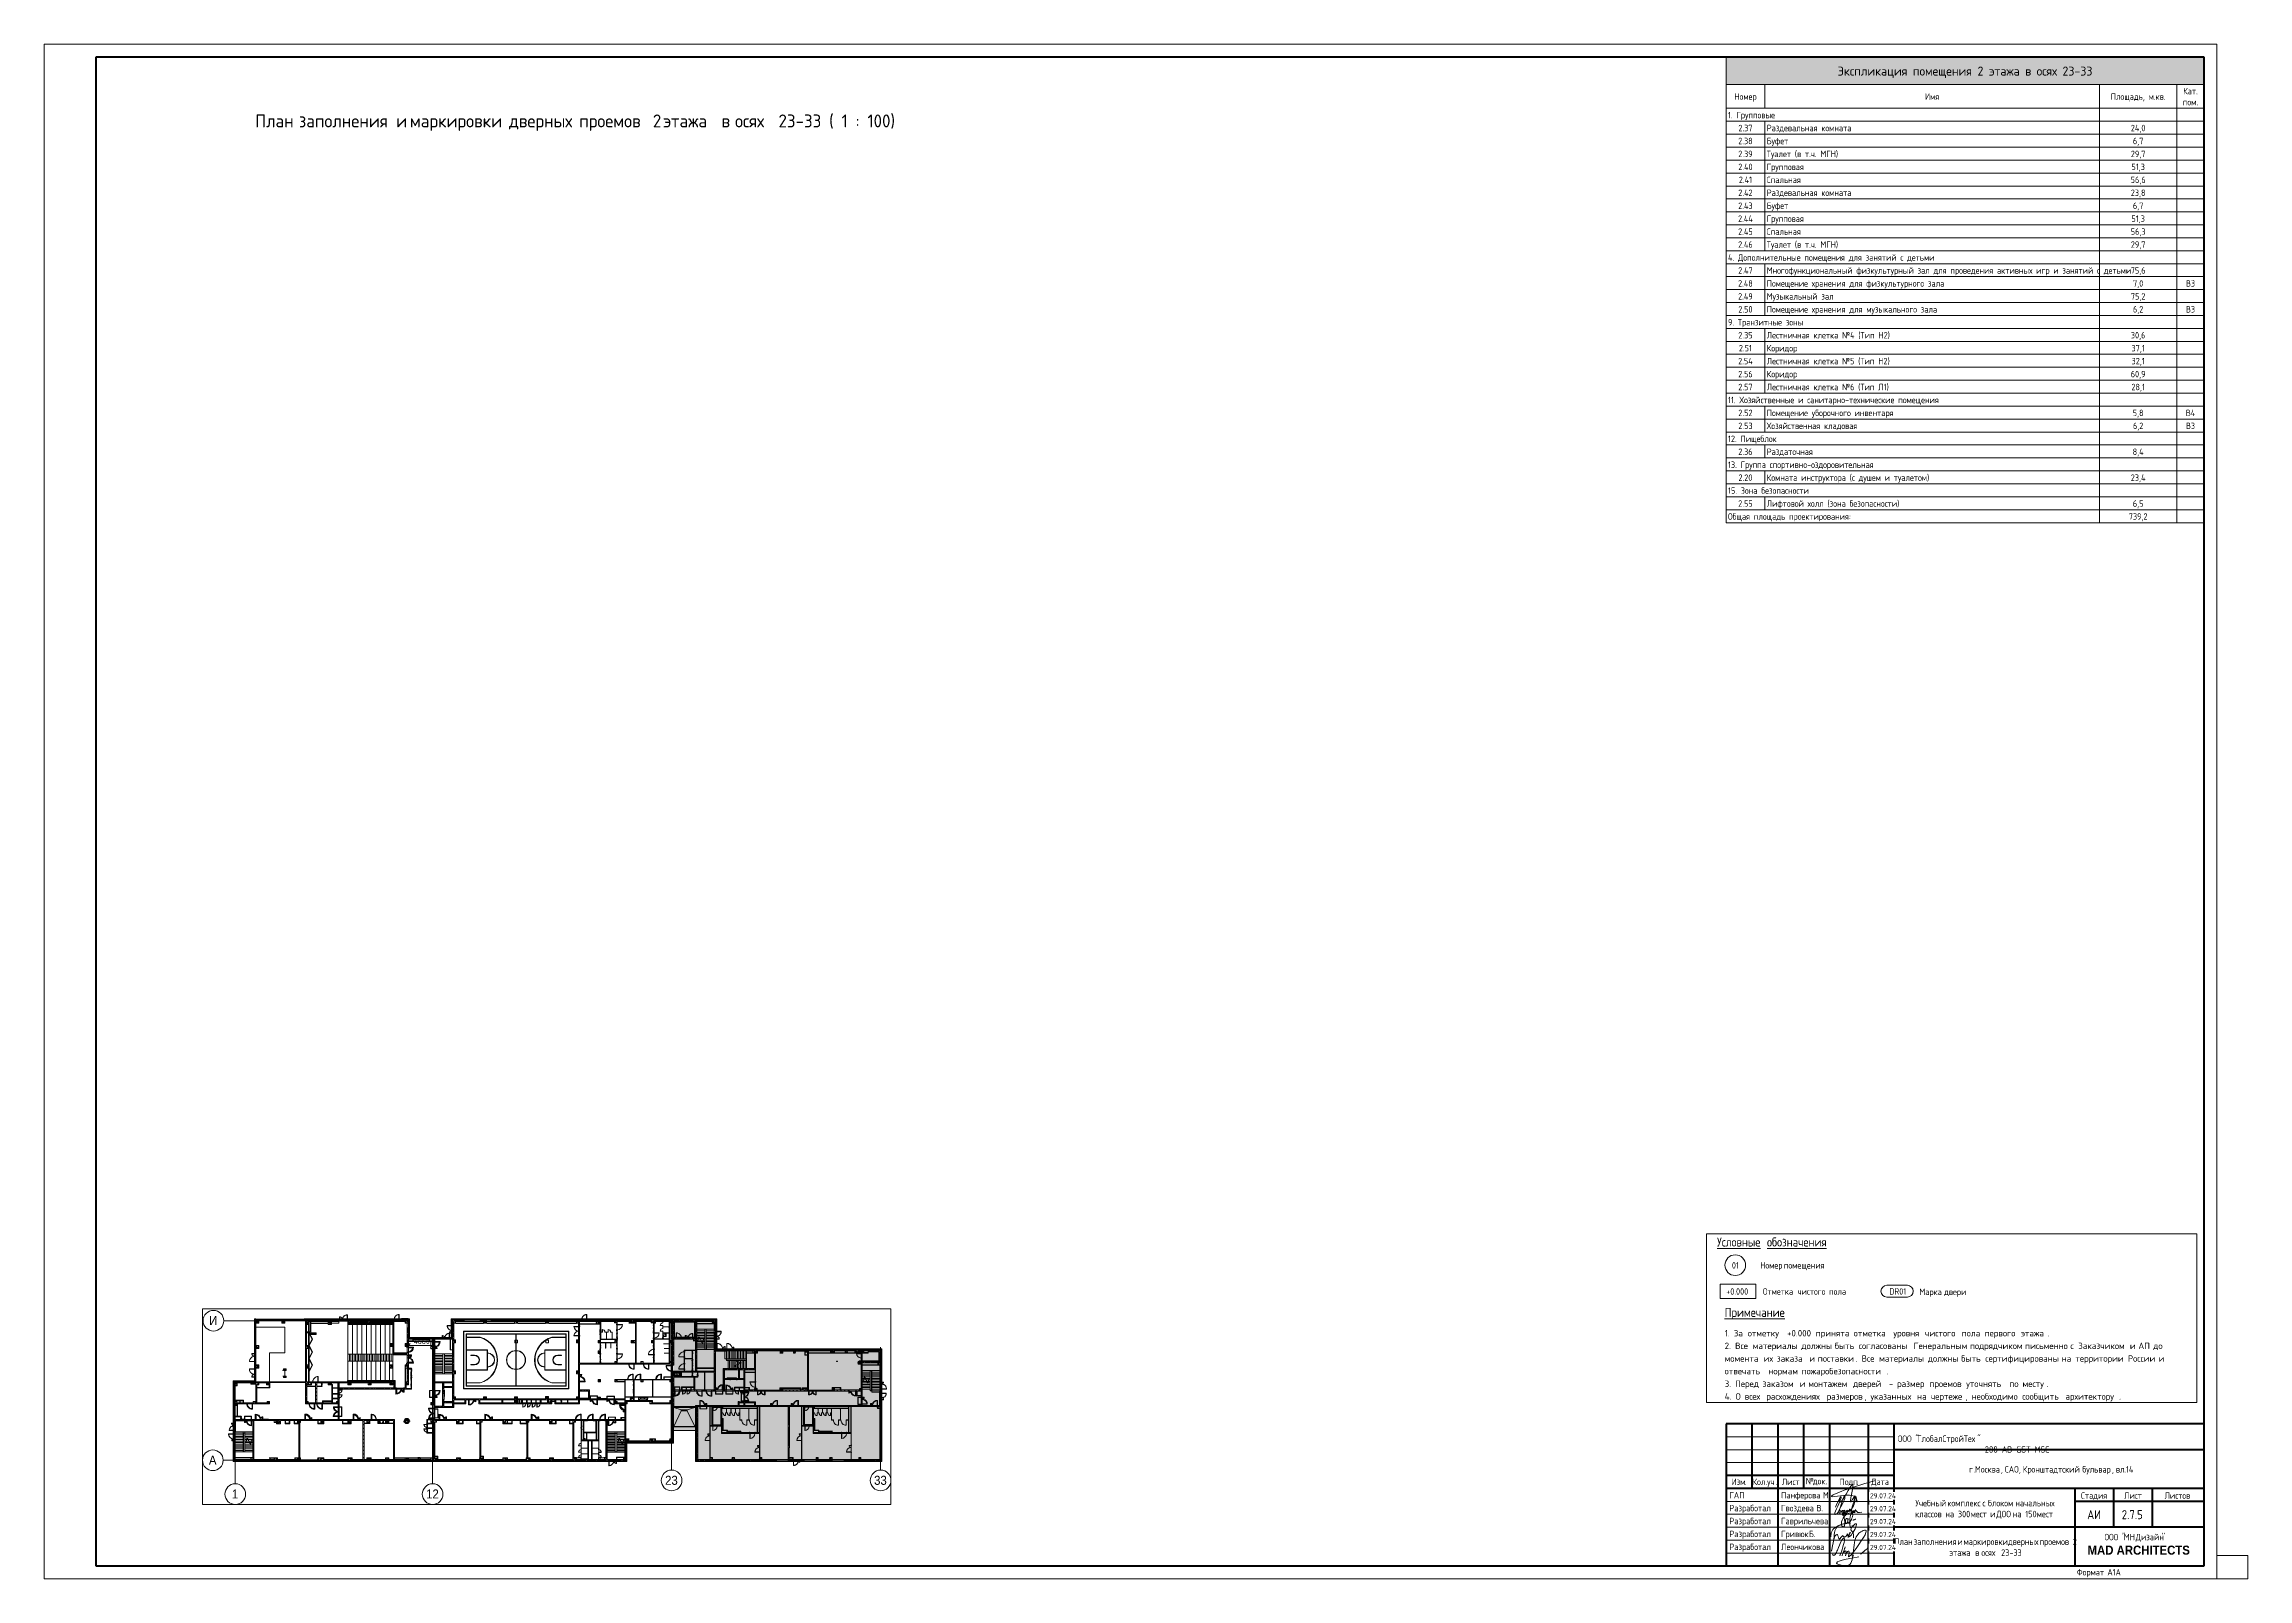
# Paper-space layout 'Layout1' of a CAD drawing. Header units: millimetres. Extents: x -841 to 12, y 0 to 594.
# The model-space entities are those that its viewports show. They can reach past a viewport. Long polylines and large blocks are cut down to what shows.
import ezdxf

# ---------------------------------------------------------------- set-up
doc = ezdxf.new("R2010")
doc.units = ezdxf.units.MM
doc.linetypes.add('200_ШТРИХ__ш1_п0_6_', pattern=[800, 500, -300])
doc.linetypes.add('Осевая', pattern=[3175, 635, -476.25, 1587.5, -476.25])
for name, color, linetype, lineweight in [('A-ANNO-DIMS', 7, 'Continuous', 9), ('A-ANNO-DIMS-500', 7, 'Continuous', 9), ('A-ANNO-NOTE', 7, 'Continuous', 9), ('A-DETL', 7, 'Continuous', 5), ('A-DETL-2', 7, 'Continuous', 9), ('A-DETL-MBND-1', 7, '200_ШТРИХ__ш1_п0_6_', 9), ('A-DOOR-7', 7, 'Continuous', 5), ('A-GENM', 7, 'Continuous', 5), ('A-GLAZ-3', 7, 'Continuous', 5), ('A-GLAZ-CURT-2', 7, 'Continuous', 5), ('A-GLAZ-CWMG-2', 7, 'Continuous', 5), ('A-WALL', 7, 'Continuous', 9), ('A-WALL-2', 7, 'Continuous', 5), ('G-ANNO-LEGN', 7, 'Continuous', 9), ('G-ANNO-SCHD', 7, 'Continuous', 9), ('G-ANNO-TEXT', 7, 'Continuous', 9), ('G-ANNO-TTLB', 7, 'Continuous', 9), ('I-WALL-3', 7, 'Continuous', 5), ('S-COLS-1', 7, 'Continuous', 5), ('S-STRS-2', 7, 'Continuous', 5), ('S-STRS-MBND-1', 7, 'Continuous', 5), ('Оси', 7, 'Continuous', 9), ('Оси-1', 7, 'Continuous', 20), ('Оси-2', 7, 'Осевая', 9)]:
    doc.layers.add(name, color=color, linetype=linetype, lineweight=lineweight)
for name, color, linetype, lineweight, true_color in [('A-DETL-1', 7, 'Continuous', 5, 0x737373), ('A-DETL-GENF-2', 7, 'Continuous', 5, 0xe2e2e2), ('A-DETL-GENF-3', 7, 'Continuous', 5, 0xb7b7b7), ('A-DETL-GENF-4', 7, 'Continuous', 5, 0xaaaaaa), ('A-DOOR-4', 7, 'Continuous', 5, 0xb7b7b7), ('A-DOOR-5', 7, 'Continuous', 5, 0xe2e2e2), ('A-DOOR-6', 7, 'Continuous', 5, 0xaaaaaa), ('A-DOOR-8', 7, 'Continuous', 5, 0x737373), ('A-DOOR-FRAM-4', 7, 'Continuous', 5, 0xe2e2e2), ('A-DOOR-FRAM-5', 7, 'Continuous', 5, 0xb7b7b7), ('A-DOOR-FRAM-6', 7, 'Continuous', 5, 0xaaaaaa), ('A-FLOR-1', 7, 'Continuous', 5, 0xaaaaaa), ('A-FLOR-2', 7, 'Continuous', 5, 0xb7b7b7), ('A-GENM-1', 7, 'Continuous', 5, 0x737373), ('A-GENM-2', 7, 'Continuous', 5, 0xe2ddcd), ('A-GLAZ-2', 7, 'Continuous', 5, 0x737373), ('A-GLAZ-CURT-3', 7, 'Continuous', 5, 0x737373), ('A-GLAZ-CWMG-3', 7, 'Continuous', 5, 0x383e42), ('A-GLAZ-CWMG-4', 7, 'Continuous', 5, 0x737373), ('A-ROOF-1', 7, 'Continuous', 5, 0x737373), ('A-WALL-3', 7, 'Continuous', 5, 0x737373), ('A-WALL-4', 7, 'Continuous', 9, 0x737373), ('A-WALL-PATT-1', 7, 'Continuous', 5, 0x787878), ('I-WALL-1', 7, 'Continuous', 5, 0xe7e7e7), ('I-WALL-2', 7, 'Continuous', 9, 0xe7e7e7), ('I-WALL-4', 7, 'Continuous', 5, 0x737373), ('I-WALL-5', 7, 'Continuous', 5, 0x787878), ('M-EQPM-1', 7, 'Continuous', 5, 0x737373), ('S-COLS-2', 7, 'Continuous', 5, 0x737373), ('S-STRS-3', 7, 'Continuous', 5, 0x737373), ('S-STRS-MBND-2', 7, 'Continuous', 5, 0x737373)]:
    doc.layers.add(name, color=color, linetype=linetype, lineweight=lineweight, true_color=true_color)
doc.layers.add('A-DETL-GENF-1', color=7, linetype='Continuous', lineweight=9, true_color=0xc0c0c0, transparency=0.4)
doc.layers.add('G-ANNO-NPLT', color=7, linetype='Continuous', plot=False)
doc.styles.add('Arial_1', font='arial.ttf', dxfattribs={"width": 0.9, "height": 1750})
doc.styles.add('Arial_B', font='', dxfattribs={"width": 0.9, "height": 3.5})
doc.styles.add('GOST Common_2', font='GOST_Common.ttf', dxfattribs={"width": 0.9, "height": 3.5})
doc.styles.add('GOST Common_3', font='GOST_Common.ttf', dxfattribs={"width": 0.9, "height": 2.5})
doc.styles.add('GOST Common_4', font='GOST_Common.ttf', dxfattribs={"height": 5})
doc.styles.add('GOST Common_5', font='GOST_Common.ttf', dxfattribs={"height": 3.5})
doc.styles.add('GOST Common_6', font='GOST_Common.ttf', dxfattribs={"width": 0.9, "height": 2})
doc.styles.add('ISOCPEUR_1', font='isocpeur.ttf', dxfattribs={"width": 0.9, "height": 1000})
doc.styles.add('ISOCPEUR_2', font='isocpeur.ttf', dxfattribs={"width": 0.9, "height": 2.5})
doc.styles.add('ISOCPEUR_3', font='isocpeur.ttf', dxfattribs={"height": 2.5})
doc.styles.get('Arial_B').set_extended_font_data('Arial', bold=True)
doc.dimstyles.new('ISO-2_0_0_9К_Средний_округл2', dxfattribs={"dimscale": 304.8, "dimtxt": 995.981176, "dimasz": 2.46063, "dimexe": 1.968504, "dimexo": 0, "dimgap": 0, "dimtad": 1, "dimdec": 0, "dimrnd": 10, "dimzin": 0, "dimdsep": 46, "dimtxsty": 'ISOCPEUR_1', "dimblk1": 'OBLIQUE', "dimblk2": 'OBLIQUE', "dimsah": 1, "dimcen": 0.09, "dimdle": 1.968504, "dimazin": 0, "dimtfac": 1, "dimtdec": 4, "dimtix": 1, "dimtmove": 0, "dimatfit": 3, "dimfxl": 1, "dimtvp": 1, "dimtolj": 1, "dimtzin": 0, "dimarcsym": 2})
pattern_1 = [(45, (144961.33, 0), (-353.5534, 353.5534), []), (135, (144961.33, 0), (-353.5534, -353.5534), [])]
pattern_2 = [(45, (144961.33, 0), (-285.1231, 285.1231), []), (45, (145246.45, 0), (-285.1231, 285.1231), [504.031, -100.806, 16.764, -84.042])]
pattern_3 = [(135, (144961.33, 0), (-176.7767, -176.7767), [])]
pattern_4 = [(135, (144961.33, 0), (-353.5534, -353.5534), [])]
pattern_5 = [(45, (144961.33, 0), (-176.7767, 176.7767), [])]
pattern_6 = [(135, (1826.41, 164.685), (-14.14214, -14.14214), []), (225, (1826.41, 164.685), (14.14214, -14.14214), [])]
pattern_7 = [(45, (-296.384, 164.685), (-14.1421, 14.1421), []), (135, (-296.384, 164.685), (-14.1421, -14.1421), [])]
pattern_8 = [(135, (1751.41, 164.685), (-14.14214, -14.14214), []), (225, (1751.41, 164.685), (14.14214, -14.14214), [])]
pattern_9 = [(45, (-371.384, 164.685), (-14.1421, 14.1421), []), (135, (-371.384, 164.685), (-14.1421, -14.1421), [])]
pattern_10 = [(135, (1576.41, 164.685), (-14.14214, -14.14214), []), (225, (1576.41, 164.685), (14.14214, -14.14214), [])]
pattern_11 = [(45, (-546.384, 164.685), (-14.1421, 14.1421), []), (135, (-546.384, 164.685), (-14.1421, -14.1421), [])]
pattern_12 = [(135, (144961.33, 0), (-377.1708, -377.1708), [533.4, -88.9, 17.78, -88.9]), (135, (144961.33, 376.94), (-377.1708, -377.1708), []), (50, (144961.33, 0), (637.6445, -55.7866), [66.675, -733.425]), (355, (144961.3, 0), (-123.3494, 668.6992), [53.34, -586.74]), (100.451, (145014.47, -4.65), (514.299, 612.908), [56.665, -623.315]), (46.184, (144961.3, 177.8), (948.7764, -147.1497), [100.012, -1100.137]), (96.636, (145040.4, 165.5), (830.909, 865.997), [84.998, -934.973]), (351.184, (144961.3, 177.8), (830.918, 865.988), [80.01, -880.11]), (21, (145050.23, 133.35), (530.6506, -357.9283), [66.675, -733.425]), (326, (145050.2, 133.35), (216.308, 644.6585), [53.34, -586.74]), (71.451, (145094.45, 103.5), (746.9596, 286.7243), [56.665, -623.315]), (37.5, (144961.33, 0), (10.81053, 295.9426), [16.764, -562.864, 16.764, -578.866, -588.962]), (37.5, (144961.33, 0), (10.81053, 295.9426), [-1175.258, 16.764, -572.198]), (7.5, (144961.33, 0), (233.86916, 350.63175), [16.764, -322.834, 16.764, -549.529, -224.472]), (7.5, (144961.33, 0), (233.86916, 350.63175), [-905.891, 16.764, -207.708]), (327.5, (144763.08, 0), (474.5678, -20.0513), [16.764, -205.486, 16.764, -676.656, -920.115]), (327.5, (144763.08, 0), (474.5678, -20.0513), [-915.67, 16.764, -903.351]), (317.5, (144674.2, 0), (518.4522, 88.9934), [16.764, -272.161, 16.764, -443.738, -653.415]), (317.5, (144674.2, 0), (518.4522, 88.9934), [-749.427, 16.764, -636.651])]
pattern_13 = [(135, (1751.41, 174.685), (-14.14214, -14.14214), []), (225, (1751.41, 174.685), (14.14214, -14.14214), [])]
pattern_14 = [(45, (-371.384, 174.685), (-14.1421, 14.1421), []), (135, (-371.384, 174.685), (-14.1421, -14.1421), [])]
pattern_15 = [(135, (1751.41, 104.685), (-14.14214, -14.14214), []), (225, (1751.41, 104.685), (14.14214, -14.14214), [])]
pattern_16 = [(45, (-371.384, 104.685), (-14.1421, 14.1421), []), (135, (-371.384, 104.685), (-14.1421, -14.1421), [])]
pattern_17 = [(135, (1951.41, 164.685), (-14.14214, -14.14214), []), (225, (1951.41, 164.685), (14.14214, -14.14214), [])]
pattern_18 = [(45, (-171.384, 164.685), (-14.1421, 14.1421), []), (135, (-171.384, 164.685), (-14.1421, -14.1421), [])]
pattern_19 = [(45, (144961.3, 0), (-530.33, 530.33), []), (135, (144961.3, 0), (-530.33, -530.33), [])]

psp = doc.layouts.get("Layout1")

# ---------------------------------------------------------------- texts
at = {"layer": 'G-ANNO-SCHD', "line_spacing_factor": 1.022761}
for s, insert, char_height, width, attachment_point, style in [('Экспликация помещения 2 этажа в осях 23-33', (-97.48, 585.3), 3.5, 119.6956, 2, 'GOST Common_5'), ('Номер', (-182.49, 574.92), 2.5, 9.896, 2, 'GOST Common_3'), ('Имя', (-110.24, 574.92), 2.5, 6.1548, 2, 'GOST Common_3'), ('Площадь, м.кв.', (-30.49, 574.92), 2.5, 23.8349, 2, 'GOST Common_3'), ('Кат.\\Pпом.', (-10.23, 577.05), 2.5, 7.5125, 2, 'GOST Common_3'), ('1. Групповые', (-189.24, 567.77), 2.5, 20.2144, 1, 'GOST Common_3'), ('2.38', (-182.49, 557.75), 2.5, 6.4264, 2, 'GOST Common_3'), ('2.37', (-182.49, 562.76), 2.5, 6.4264, 2, 'GOST Common_3'), ('Раздевальная комната', (-174.24, 562.76), 2.5, 38.7996, 1, 'GOST Common_3'), ('Буфет', (-174.24, 557.75), 2.5, 10.7106, 1, 'GOST Common_3'), ('24,0', (-30.49, 562.76), 2.5, 6.8186, 2, 'GOST Common_3'), ('6,7', (-30.49, 557.75), 2.5, 4.6765, 2, 'GOST Common_3'), ('2.39', (-182.49, 552.74), 2.5, 6.4264, 2, 'GOST Common_3'), ('2.40', (-182.49, 547.73), 2.5, 6.6979, 2, 'GOST Common_3'), ('Туалет (в т.ч. МГН)', (-174.24, 552.74), 2.5, 31.4983, 1, 'GOST Common_3'), ('Групповая', (-174.24, 547.73), 2.5, 17.1068, 1, 'GOST Common_3'), ('29,7', (-30.49, 552.74), 2.5, 6.5471, 2, 'GOST Common_3'), ('51,3', (-30.49, 547.73), 2.5, 6.0341, 2, 'GOST Common_3'), ('2.42', (-182.49, 537.71), 2.5, 6.6979, 2, 'GOST Common_3'), ('2.41', (-182.49, 542.72), 2.5, 6.185, 2, 'GOST Common_3'), ('Спальная', (-174.24, 542.72), 2.5, 15.5078, 1, 'GOST Common_3'), ('Раздевальная комната', (-174.24, 537.71), 2.5, 38.7996, 1, 'GOST Common_3'), ('23,8', (-30.49, 537.71), 2.5, 6.5471, 2, 'GOST Common_3'), ('56,6', (-30.49, 542.72), 2.5, 6.5471, 2, 'GOST Common_3'), ('2.43', (-182.49, 532.69), 2.5, 6.6979, 2, 'GOST Common_3'), ('Буфет', (-174.24, 532.69), 2.5, 10.7106, 1, 'GOST Common_3'), ('6,7', (-30.49, 532.69), 2.5, 4.6765, 2, 'GOST Common_3'), ('2.44', (-182.49, 527.68), 2.5, 6.9694, 2, 'GOST Common_3'), ('2.45', (-182.49, 522.67), 2.5, 6.6979, 2, 'GOST Common_3'), ('Спальная', (-174.24, 522.67), 2.5, 15.5078, 1, 'GOST Common_3'), ('Групповая', (-174.24, 527.68), 2.5, 17.1068, 1, 'GOST Common_3'), ('56,3', (-30.49, 522.67), 2.5, 6.5471, 2, 'GOST Common_3'), ('51,3', (-30.49, 527.68), 2.5, 6.0341, 2, 'GOST Common_3'), ('4. Дополнительные помещения для занятий с детьми', (-189.24, 512.65), 2.5, 87.103, 1, 'GOST Common_3'), ('2.46', (-182.49, 517.66), 2.5, 6.6979, 2, 'GOST Common_3'), ('Туалет (в т.ч. МГН)', (-174.24, 517.66), 2.5, 31.4983, 1, 'GOST Common_3'), ('29,7', (-30.49, 517.66), 2.5, 6.5471, 2, 'GOST Common_3'), ('2.47', (-182.49, 507.64), 2.5, 6.6979, 2, 'GOST Common_3'), ('Многофункциональный физкультурный зал для проведения активных игр и занятий с детьми', (-174.24, 507.64), 2.5, 153.4183, 1, 'GOST Common_3'), ('75,6', (-30.49, 507.64), 2.5, 6.5471, 2, 'GOST Common_3'), ('2.48', (-182.49, 502.62), 2.5, 6.6979, 2, 'GOST Common_3'), ('2.49', (-182.49, 497.61), 2.5, 6.6979, 2, 'GOST Common_3'), ('Музыкальный зал', (-174.24, 497.61), 2.5, 28.5114, 1, 'GOST Common_3'), ('Помещение хранения для физкультурного зала', (-174.24, 502.62), 2.5, 77.8405, 1, 'GOST Common_3'), ('75,2', (-30.49, 497.61), 2.5, 6.5471, 2, 'GOST Common_3'), ('7,0', (-30.49, 502.62), 2.5, 4.6765, 2, 'GOST Common_3'), ('В3', (-10.23, 502.62), 2.5, 4.0127, 2, 'GOST Common_3'), ('9. Транзитные зоны', (-189.24, 487.59), 2.5, 32.1318, 1, 'GOST Common_3'), ('2.50', (-182.49, 492.6), 2.5, 6.4264, 2, 'GOST Common_3'), ('Помещение хранения для музыкального зала', (-174.24, 492.6), 2.5, 73.8278, 1, 'GOST Common_3'), ('6,2', (-30.49, 492.6), 2.5, 4.6765, 2, 'GOST Common_3'), ('В3', (-10.23, 492.6), 2.5, 4.0127, 2, 'GOST Common_3'), ('2.35', (-182.49, 482.58), 2.5, 6.4264, 2, 'GOST Common_3'), ('Лестничная клетка №4 (Тип Н2)', (-174.24, 482.58), 2.5, 52.7686, 1, 'GOST Common_3'), ('30,6', (-30.49, 482.58), 2.5, 6.5471, 2, 'GOST Common_3'), ('2.54', (-182.49, 472.56), 2.5, 6.6979, 2, 'GOST Common_3'), ('2.51', (-182.49, 477.57), 2.5, 5.9135, 2, 'GOST Common_3'), ('Лестничная клетка №5 (Тип Н2)', (-174.24, 472.56), 2.5, 52.4971, 1, 'GOST Common_3'), ('Коридор', (-174.24, 477.57), 2.5, 13.3656, 1, 'GOST Common_3'), ('37,1', (-30.49, 477.57), 2.5, 6.0341, 2, 'GOST Common_3'), ('32,1', (-30.49, 472.56), 2.5, 6.0341, 2, 'GOST Common_3'), ('2.56', (-182.49, 467.54), 2.5, 6.4264, 2, 'GOST Common_3'), ('2.57', (-182.49, 462.53), 2.5, 6.4264, 2, 'GOST Common_3'), ('Лестничная клетка №6 (Тип Л1)', (-174.24, 462.53), 2.5, 51.9842, 1, 'GOST Common_3'), ('Коридор', (-174.24, 467.54), 2.5, 13.3656, 1, 'GOST Common_3'), ('60,9', (-30.49, 467.54), 2.5, 6.5471, 2, 'GOST Common_3'), ('28,1', (-30.49, 462.53), 2.5, 6.0341, 2, 'GOST Common_3'), ('11. Хозяйственные и санитарно-технические помещения', (-189.24, 457.52), 2.5, 92.8052, 1, 'GOST Common_3'), ('2.52', (-182.49, 452.51), 2.5, 6.4264, 2, 'GOST Common_3'), ('Помещение уборочного инвентаря', (-174.24, 452.51), 2.5, 56.4193, 1, 'GOST Common_3'), ('5,8', (-30.49, 452.51), 2.5, 4.6765, 2, 'GOST Common_3'), ('В4', (-10.23, 452.51), 2.5, 4.2842, 2, 'GOST Common_3'), ('2.53', (-182.49, 447.5), 2.5, 6.4264, 2, 'GOST Common_3'), ('Хозяйственная кладовая', (-174.24, 447.5), 2.5, 41.7563, 1, 'GOST Common_3'), ('6,2', (-30.49, 447.5), 2.5, 4.6765, 2, 'GOST Common_3'), ('В3', (-10.23, 447.5), 2.5, 4.0127, 2, 'GOST Common_3'), ('12. Пищеблок', (-189.24, 442.49), 2.5, 21.029, 1, 'GOST Common_3'), ('2.36', (-182.49, 437.48), 2.5, 6.4264, 2, 'GOST Common_3'), ('Раздаточная', (-174.24, 437.48), 2.5, 22.085, 1, 'GOST Common_3'), ('8,4', (-30.49, 437.48), 2.5, 4.948, 2, 'GOST Common_3'), ('13. Группа спортивно-оздоровительная', (-189.24, 432.46), 2.5, 65.1688, 1, 'GOST Common_3'), ('2.20', (-182.49, 427.45), 2.5, 6.4264, 2, 'GOST Common_3'), ('Комната инструктора (с душем и туалетом)', (-174.24, 427.45), 2.5, 73.5261, 1, 'GOST Common_3'), ('23,4', (-30.49, 427.45), 2.5, 6.8186, 2, 'GOST Common_3'), ('15. Зона безопасности', (-189.24, 422.44), 2.5, 36.4764, 1, 'GOST Common_3'), ('Общая площадь проектирования:', (-189.24, 412.42), 2.5, 54.5789, 1, 'GOST Common_3'), ('2.55', (-182.49, 417.43), 2.5, 6.4264, 2, 'GOST Common_3'), ('Лифтовой холл (зона безопасности)', (-174.24, 417.43), 2.5, 59.0743, 1, 'GOST Common_3'), ('739,2', (-30.49, 412.42), 2.5, 8.4176, 2, 'GOST Common_3'), ('6,5', (-30.49, 417.43), 2.5, 4.6765, 2, 'GOST Common_3')]:
    psp.add_mtext(s, dxfattribs=dict(at, insert=insert, char_height=char_height, width=width, attachment_point=attachment_point, style=style))
at = {"layer": 'G-ANNO-TTLB', "attachment_point": 1}
for s, insert, char_height, width, style in [('План', (-759.29, 566.76), 5, 18.4388, 'GOST Common_4'), ('\\fGOST Common|b0|i0|c204|p34|; ', (-744.08, 566.76), 5, 2.0844, 'GOST Common_4'), ('заполнения', (-742.36, 566.76), 5, 43.5316, 'GOST Common_4'), ('\\fGOST Common|b0|i0|c204|p34|; ', (-706.44, 566.76), 5, 2.0844, 'GOST Common_4'), ('\\fGOST Common|b0|i0|c204|p34|;и', (-704.72, 566.76), 5, 4.3291, 'GOST Common_4'), ('\\fGOST Common|b0|i0|c204|p34|; ', (-701.15, 566.76), 5, 2.0844, 'GOST Common_4'), ('маркировки', (-699.43, 566.76), 5, 44.4135, 'GOST Common_4'), ('\\fGOST Common|b0|i0|c204|p34|; ', (-662.78, 566.76), 5, 2.0844, 'GOST Common_4'), ('дверных', (-661.06, 566.76), 5, 30.865, 'GOST Common_4'), ('\\fGOST Common|b0|i0|c204|p34|; ', (-635.6, 566.76), 5, 2.0844, 'GOST Common_4'), ('проемов', (-633.88, 566.76), 5, 30.865, 'GOST Common_4'), (' 2 ', (-608.41, 566.76), 5, 8.4979, 'GOST Common_4'), ('этажа', (-601.4, 566.76), 5, 25.2532, 'GOST Common_4'), ('\\fGOST Common|b0|i0|c204|p34|; ', (-580.56, 566.76), 5, 2.0844, 'GOST Common_4'), ('\\fGOST Common|b0|i0|c204|p34|;в', (-578.84, 566.76), 5, 4.3291, 'GOST Common_4'), ('\\fGOST Common|b0|i0|c204|p34|; ', (-575.27, 566.76), 5, 2.0844, 'GOST Common_4'), ('осях', (-573.55, 566.76), 5, 16.6751, 'GOST Common_4'), (' 23-33 ( 1 : 100)', (-559.79, 566.76), 5, 53.7932, 'GOST Common_4'), ('ООО', (-123.53, 55.52), 2.5, 6.4937, 'GOST Common_3'), (' "', (-118.17, 55.52), 2.5, 2.5975, 'GOST Common_3'), ('ГлобалСтройТех', (-116.03, 55.52), 2.5, 28.2114, 'GOST Common_3'), ('"                                                                               288-AB-GST-MSC', (-92.75, 55.52), 2.5, 105.1974, 'GOST Common_3'), ('\\fGOST Common|b0|i0|c204|p34|;\\W.9;г', (-95.9, 43.66), 2.5, 1.9481, 'GOST Common_3'), ('Москва', (-93.64, 43.66), 2.5, 12.1215, 'GOST Common_3'), ('САО', (-82.09, 43.66), 2.5, 6.5658, 'GOST Common_3'), ('Кронштадтский', (-75.12, 43.66), 2.5, 26.9848, 'GOST Common_3'), ('\\fGOST Common|b0|i0|c204|p34|;\\W.9; ', (-52.86, 43.66), 2.5, 0.938, 'GOST Common_3'), ('бульвар', (-52.08, 43.66), 2.5, 13.8532, 'GOST Common_3'), ('вл', (-39.11, 43.66), 2.5, 3.8962, 'GOST Common_3'), ('.14', (-35.89, 43.66), 2.5, 4.3291, 'GOST Common_3'), ('\\fGOST Common|b0|i0|c204|p34|;\\W.9;.', (-94.29, 43.66), 2.5, 0.7937, 'GOST Common_3'), (', ', (-83.64, 43.66), 2.5, 1.8759, 'GOST Common_3'), (', ', (-76.67, 43.66), 2.5, 1.8759, 'GOST Common_3'), (', ', (-40.65, 43.66), 2.5, 1.8759, 'GOST Common_3'), ('Учебный', (-116.7, 30.59), 2.5, 14.0696, 'GOST Common_3'), ('классов', (-116.82, 26.36), 2.5, 13.2759, 'GOST Common_3'), ('\\fGOST Common|b0|i0|c204|p34|;\\W.9; ', (-105.87, 26.36), 2.5, 0.938, 'GOST Common_3'), ('\\fGOST Common|b0|i0|c204|p34|;\\W.9; ', (-105.1, 30.59), 2.5, 0.938, 'GOST Common_3'), ('на', (-105.1, 26.36), 2.5, 4.1127, 'GOST Common_3'), ('комплекс', (-104.32, 30.59), 2.5, 15.5127, 'GOST Common_3'), (' 300 ', (-101.7, 26.36), 2.5, 7.7203, 'GOST Common_3'), ('мест', (-95.33, 26.36), 2.5, 8.2253, 'GOST Common_3'), ('\\fGOST Common|b0|i0|c204|p34|;\\W.9; ', (-91.52, 30.59), 2.5, 0.938, 'GOST Common_3'), ('\\fGOST Common|b0|i0|c204|p34|;\\W.9;с', (-90.75, 30.59), 2.5, 1.6595, 'GOST Common_3'), ('\\fGOST Common|b0|i0|c204|p34|;\\W.9; ', (-89.38, 30.59), 2.5, 0.938, 'GOST Common_3'), ('\\fGOST Common|b0|i0|c204|p34|;\\W.9; ', (-88.55, 26.36), 2.5, 0.938, 'GOST Common_3'), ('блоком', (-88.61, 30.59), 2.5, 11.9051, 'GOST Common_3'), ('\\fGOST Common|b0|i0|c204|p34|;\\W.9;и', (-87.77, 26.36), 2.5, 1.9481, 'GOST Common_3'), ('\\fGOST Common|b0|i0|c204|p34|;\\W.9; ', (-86.17, 26.36), 2.5, 0.938, 'GOST Common_3'), ('ДОО', (-85.39, 26.36), 2.5, 6.7823, 'GOST Common_3'), ('\\fGOST Common|b0|i0|c204|p34|;\\W.9; ', (-79.8, 26.36), 2.5, 0.938, 'GOST Common_3'), ('на', (-79.02, 26.36), 2.5, 4.1127, 'GOST Common_3'), ('\\fGOST Common|b0|i0|c204|p34|;\\W.9; ', (-78.78, 30.59), 2.5, 0.938, 'GOST Common_3'), ('начальных', (-78.01, 30.59), 2.5, 18.1823, 'GOST Common_3'), (' 150 ', (-75.63, 26.36), 2.5, 7.143, 'GOST Common_3'), ('мест', (-69.73, 26.36), 2.5, 8.2253, 'GOST Common_3'), ('АИ', (-50.19, 26.62), 3.5, 6.5658, 'GOST Common_2'), ('2.7.5', (-36.83, 26.62), 3.5, 10.5342, 'GOST Common_2'), ('План', (-124.92, 15.66), 2.5, 8.2253, 'GOST Common_3'), ('\\fGOST Common|b0|i0|c204|p34|;\\W.9; ', (-118.13, 15.66), 2.5, 0.938, 'GOST Common_3'), ('заполнения', (-117.36, 15.66), 2.5, 19.5532, 'GOST Common_3'), ('этажа', (-103.55, 11.42), 2.5, 11.1835, 'GOST Common_3'), ('\\fGOST Common|b0|i0|c204|p34|;\\W.9; ', (-101.23, 15.66), 2.5, 0.938, 'GOST Common_3'), ('\\fGOST Common|b0|i0|c204|p34|;\\W.9;и', (-100.45, 15.66), 2.5, 1.9481, 'GOST Common_3'), ('\\fGOST Common|b0|i0|c204|p34|;\\W.9; ', (-98.84, 15.66), 2.5, 0.938, 'GOST Common_3'), ('маркировки', (-98.07, 15.66), 2.5, 19.9139, 'GOST Common_3'), ('\\fGOST Common|b0|i0|c204|p34|;\\W.9; ', (-94.32, 11.42), 2.5, 0.938, 'GOST Common_3'), ('\\fGOST Common|b0|i0|c204|p34|;\\W.9;в', (-93.55, 11.42), 2.5, 1.9481, 'GOST Common_3'), ('\\fGOST Common|b0|i0|c204|p34|;\\W.9; ', (-91.94, 11.42), 2.5, 0.938, 'GOST Common_3'), ('осях', (-91.17, 11.42), 2.5, 7.5038, 'GOST Common_3'), (' 23-33', (-84.97, 11.42), 2.5, 10.6785, 'GOST Common_3'), ('\\fGOST Common|b0|i0|c204|p34|;\\W.9; ', (-81.64, 15.66), 2.5, 0.938, 'GOST Common_3'), ('дверных', (-80.87, 15.66), 2.5, 13.8532, 'GOST Common_3'), ('\\fGOST Common|b0|i0|c204|p34|;\\W.9; ', (-69.44, 15.66), 2.5, 0.938, 'GOST Common_3'), ('проемов', (-68.66, 15.66), 2.5, 13.8532, 'GOST Common_3'), (' 2', (-57.23, 15.66), 2.5, 2.8861, 'GOST Common_3')]:
    psp.add_mtext(s, dxfattribs=dict(at, insert=insert, char_height=char_height, width=width, style=style))

msp = doc.modelspace()

# ---------------------------------------------------------------- texts
at = {"layer": 'G-ANNO-TEXT', "attachment_point": 1}
for s, insert, char_height, width, style in [('\\LУсловные', (271994.45, 2451.77), 3.5, 22.1506, 'GOST Common_2'), ('\\L\\fGOST Common|b0|i0|c204|p34|;\\W.9;\\L ', (272012.72, 2451.77), 3.5, 1.2987, 'GOST Common_2'), ('\\Lобозначения', (272013.79, 2451.77), 3.5, 30.1595, 'GOST Common_2'), ('01', (272000.2, 2442.24), 2.5, 3.319, 'GOST Common_3'), ('Номер', (272011.15, 2442.24), 2.5, 10.1734, 'GOST Common_3'), ('\\fGOST Common|b0|i0|c204|p34|;\\W.9; ', (272019.54, 2442.24), 2.5, 0.938, 'GOST Common_3'), ('помещения', (272020.32, 2442.24), 2.5, 18.543, 'GOST Common_3'), ('+0.000', (271998, 2432.12), 2.5, 10.5342, 'GOST Common_3'), ('Отметка', (272012.2, 2432.12), 2.5, 15.2962, 'GOST Common_3'), ('\\fGOST Common|b0|i0|c204|p34|;\\W.9; ', (272024.82, 2432.12), 2.5, 0.938, 'GOST Common_3'), ('чистого', (272025.6, 2432.12), 2.5, 13.8532, 'GOST Common_3'), ('\\fGOST Common|b0|i0|c204|p34|;\\W.9; ', (272037.03, 2432.12), 2.5, 0.938, 'GOST Common_3'), ('пола', (272037.8, 2432.12), 2.5, 8.0089, 'GOST Common_3'), ('\\fGOST Common|b0|i0|c204|p34|;\\W.9; ', (272044.41, 2432.12), 2.5, 0.938, 'GOST Common_3'), ('DR01', (272061.11, 2432.16), 2.5, 7.6481, 'ISOCPEUR_2'), ('Марка', (272072.78, 2431.96), 2.5, 10.6785, 'GOST Common_3'), ('\\fGOST Common|b0|i0|c204|p34|;\\W.9; ', (272081.59, 2431.96), 2.5, 0.938, 'GOST Common_3'), ('двери', (272082.36, 2431.96), 2.5, 9.7405, 'GOST Common_3'), ('\\LПримечание', (271997.4, 2424.52), 3.5, 28.5, 'GOST Common_2'), ('1. ', (271997.4, 2415.97), 2.5, 4.2489, 'ISOCPEUR_3'), ('За', (272000.91, 2415.97), 2.5, 4.73, 'ISOCPEUR_3'), ('\\fISOCPEUR|b0|i0|c204|p34|; ', (272004.81, 2415.97), 2.5, 1.8439, 'ISOCPEUR_3'), ('отметку', (272006.33, 2415.97), 2.5, 16.5148, 'ISOCPEUR_3'), (' +0.000 ', (272019.96, 2415.97), 2.5, 15.3924, 'ISOCPEUR_3'), ('принята', (272032.66, 2415.97), 2.5, 15.9536, 'ISOCPEUR_3'), ('\\fISOCPEUR|b0|i0|c204|p34|; ', (272045.82, 2415.97), 2.5, 1.8439, 'ISOCPEUR_3'), ('отметка', (272047.34, 2415.97), 2.5, 16.7553, 'ISOCPEUR_3'), ('\\fISOCPEUR|b0|i0|c204|p34|; ', (272061.17, 2415.97), 2.5, 1.8439, 'ISOCPEUR_3'), ('уровня', (272062.69, 2415.97), 2.5, 12.9873, 'ISOCPEUR_3'), ('\\fISOCPEUR|b0|i0|c204|p34|; ', (272073.4, 2415.97), 2.5, 1.8439, 'ISOCPEUR_3'), ('чистого', (272074.93, 2415.97), 2.5, 15.3924, 'ISOCPEUR_3'), ('\\fISOCPEUR|b0|i0|c204|p34|; ', (272087.63, 2415.97), 2.5, 1.8439, 'ISOCPEUR_3'), ('пола', (272089.15, 2415.97), 2.5, 8.8987, 'ISOCPEUR_3'), ('\\fISOCPEUR|b0|i0|c204|p34|; ', (272096.49, 2415.97), 2.5, 1.8439, 'ISOCPEUR_3'), ('первого', (272098.01, 2415.97), 2.5, 15.1519, 'ISOCPEUR_3'), ('\\fISOCPEUR|b0|i0|c204|p34|; ', (272110.51, 2415.97), 2.5, 1.8439, 'ISOCPEUR_3'), ('этажа', (272112.03, 2415.97), 2.5, 12.4262, 'ISOCPEUR_3'), ('2. ', (271997.4, 2411.08), 2.5, 4.8903, 'ISOCPEUR_3'), ('Все', (272001.44, 2411.08), 2.5, 6.4135, 'ISOCPEUR_3'), ('\\fISOCPEUR|b0|i0|c204|p34|; ', (272006.73, 2411.08), 2.5, 1.8439, 'ISOCPEUR_3'), ('материалы', (272008.25, 2411.08), 2.5, 21.0042, 'ISOCPEUR_3'), ('\\fISOCPEUR|b0|i0|c204|p34|; ', (272010.96, 2406.18), 2.5, 1.8439, 'ISOCPEUR_3'), ('\\fISOCPEUR|b0|i0|c204|p34|; ', (272016.06, 2406.18), 2.5, 1.8439, 'ISOCPEUR_3'), ('заказа', (272017.58, 2406.18), 2.5, 13.3882, 'ISOCPEUR_3'), ('\\fISOCPEUR|b0|i0|c204|p34|; ', (272025.58, 2411.08), 2.5, 1.8439, 'ISOCPEUR_3'), ('должны', (272027.1, 2411.08), 2.5, 13.789, 'ISOCPEUR_3'), ('\\fISOCPEUR|b0|i0|c204|p34|; ', (272028.62, 2406.18), 2.5, 1.8439, 'ISOCPEUR_3'), ('\\fISOCPEUR|b0|i0|c204|p34|; ', (272031.93, 2406.18), 2.5, 1.8439, 'ISOCPEUR_3'), ('\\fISOCPEUR|b0|i0|c204|p34|; ', (272038.48, 2411.08), 2.5, 1.8439, 'ISOCPEUR_3'), ('быть', (272040, 2411.08), 2.5, 9.4599, 'ISOCPEUR_3'), ('\\fISOCPEUR|b0|i0|c204|p34|; ', (272047.81, 2411.08), 2.5, 1.8439, 'ISOCPEUR_3'), ('согласованы', (272049.33, 2411.08), 2.5, 23.8903, 'ISOCPEUR_3'), ('Все', (272050.39, 2406.18), 2.5, 6.4135, 'ISOCPEUR_3'), ('\\fISOCPEUR|b0|i0|c204|p34|; ', (272055.68, 2406.18), 2.5, 1.8439, 'ISOCPEUR_3'), ('\\fISOCPEUR|b0|i0|c204|p34|; ', (272069.04, 2411.08), 2.5, 1.8439, 'ISOCPEUR_3'), ('Генеральным', (272070.56, 2411.08), 2.5, 24.5316, 'ISOCPEUR_3'), ('\\fISOCPEUR|b0|i0|c204|p34|; ', (272074.53, 2406.18), 2.5, 1.8439, 'ISOCPEUR_3'), ('\\fISOCPEUR|b0|i0|c204|p34|; ', (272087.43, 2406.18), 2.5, 1.8439, 'ISOCPEUR_3'), ('быть', (272088.95, 2406.18), 2.5, 9.4599, 'ISOCPEUR_3'), ('\\fISOCPEUR|b0|i0|c204|p34|; ', (272090.8, 2411.08), 2.5, 1.8439, 'ISOCPEUR_3'), ('подрядчиком', (272092.32, 2411.08), 2.5, 24.0506, 'ISOCPEUR_3'), ('\\fISOCPEUR|b0|i0|c204|p34|; ', (272096.75, 2406.18), 2.5, 1.8439, 'ISOCPEUR_3'), ('сертифицированы', (272098.28, 2406.18), 2.5, 33.9915, 'ISOCPEUR_3'), ('\\fISOCPEUR|b0|i0|c204|p34|; ', (272112.17, 2411.08), 2.5, 1.8439, 'ISOCPEUR_3'), ('письменно', (272113.69, 2411.08), 2.5, 19.4008, 'ISOCPEUR_3'), ('\\fISOCPEUR|b0|i0|c204|p34|;.', (272122.29, 2415.97), 2.5, 0.8819, 'ISOCPEUR_3'), ('\\fISOCPEUR|b0|i0|c204|p34|; ', (272126.32, 2406.18), 2.5, 1.8439, 'ISOCPEUR_3'), ('\\fISOCPEUR|b0|i0|c204|p34|; ', (272129.69, 2411.08), 2.5, 1.8439, 'ISOCPEUR_3'), ('\\fISOCPEUR|b0|i0|c204|p34|;с', (272131.22, 2411.08), 2.5, 1.8439, 'ISOCPEUR_3'), ('\\fISOCPEUR|b0|i0|c204|p34|; ', (272131.61, 2406.18), 2.5, 1.8439, 'ISOCPEUR_3'), ('\\fISOCPEUR|b0|i0|c204|p34|; ', (272132.74, 2411.08), 2.5, 1.8439, 'ISOCPEUR_3'), ('Заказчиком', (272134.26, 2411.08), 2.5, 22.3671, 'ISOCPEUR_3'), ('\\fISOCPEUR|b0|i0|c204|p34|; ', (272151.92, 2406.18), 2.5, 1.8439, 'ISOCPEUR_3'), ('\\fISOCPEUR|b0|i0|c204|p34|; ', (272152.71, 2411.08), 2.5, 1.8439, 'ISOCPEUR_3'), ('России', (272153.44, 2406.18), 2.5, 12.5865, 'ISOCPEUR_3'), ('\\fISOCPEUR|b0|i0|c204|p34|;и', (272154.23, 2411.08), 2.5, 2.1646, 'ISOCPEUR_3'), ('\\fISOCPEUR|b0|i0|c204|p34|; ', (272156.02, 2411.08), 2.5, 1.8439, 'ISOCPEUR_3'), ('АП', (272157.54, 2411.08), 2.5, 5.1308, 'ISOCPEUR_3'), ('\\fISOCPEUR|b0|i0|c204|p34|; ', (272161.78, 2411.08), 2.5, 1.8439, 'ISOCPEUR_3'), ('до', (272163.3, 2411.08), 2.5, 4.3291, 'ISOCPEUR_3'), ('\\fISOCPEUR|b0|i0|c204|p34|; ', (272163.83, 2406.18), 2.5, 1.8439, 'ISOCPEUR_3'), ('\\fISOCPEUR|b0|i0|c204|p34|; ', (272166.87, 2411.08), 2.5, 1.8439, 'ISOCPEUR_3'), ('\\fISOCPEUR|b0|i0|c204|p34|; ', (272167.13, 2406.18), 2.5, 1.8439, 'ISOCPEUR_3'), ('отвечать', (271997.4, 2401.29), 2.5, 18.6793, 'ISOCPEUR_3'), ('момента', (271997.4, 2406.18), 2.5, 16.4346, 'ISOCPEUR_3'), ('их', (272012.48, 2406.18), 2.5, 4.3291, 'ISOCPEUR_3'), ('\\fISOCPEUR|b0|i0|c204|p34|; ', (272012.81, 2401.29), 2.5, 1.8439, 'ISOCPEUR_3'), ('нормам', (272014.34, 2401.29), 2.5, 13.7089, 'ISOCPEUR_3'), ('\\fISOCPEUR|b0|i0|c204|p34|; ', (272025.65, 2401.29), 2.5, 1.8439, 'ISOCPEUR_3'), ('пожаробезопасности', (272027.17, 2401.29), 2.5, 39.7637, 'ISOCPEUR_3'), ('\\fISOCPEUR|b0|i0|c204|p34|;и', (272030.14, 2406.18), 2.5, 2.1646, 'ISOCPEUR_3'), ('поставки', (272033.45, 2406.18), 2.5, 17.7975, 'ISOCPEUR_3'), ('. ', (272048.14, 2406.18), 2.5, 2.7257, 'ISOCPEUR_3'), ('материалы', (272057.2, 2406.18), 2.5, 21.0042, 'ISOCPEUR_3'), ('\\fISOCPEUR|b0|i0|c204|p34|;.', (272059.98, 2401.29), 2.5, 0.8819, 'ISOCPEUR_3'), ('должны', (272076.05, 2406.18), 2.5, 13.789, 'ISOCPEUR_3'), ('на', (272127.84, 2406.18), 2.5, 4.5696, 'ISOCPEUR_3'), ('территории', (272133.13, 2406.18), 2.5, 22.7679, 'ISOCPEUR_3'), ('\\fISOCPEUR|b0|i0|c204|p34|;и', (272165.35, 2406.18), 2.5, 2.1646, 'ISOCPEUR_3'), ('3. ', (271997.4, 2396.4), 2.5, 4.8903, 'ISOCPEUR_3'), ('4. ', (271997.4, 2391.5), 2.5, 5.1308, 'ISOCPEUR_3'), ('Перед', (272001.44, 2396.4), 2.5, 11.0633, 'ISOCPEUR_3'), ('\\fISOCPEUR|b0|i0|c204|p34|;О', (272001.64, 2391.5), 2.5, 2.4051, 'ISOCPEUR_3'), ('\\fISOCPEUR|b0|i0|c204|p34|; ', (272003.62, 2391.5), 2.5, 1.8439, 'ISOCPEUR_3'), ('всех', (272005.14, 2391.5), 2.5, 8.3376, 'ISOCPEUR_3'), ('\\fISOCPEUR|b0|i0|c204|p34|; ', (272010.57, 2396.4), 2.5, 1.8439, 'ISOCPEUR_3'), ('\\fISOCPEUR|b0|i0|c204|p34|; ', (272012.02, 2391.5), 2.5, 1.8439, 'ISOCPEUR_3'), ('заказом', (272012.09, 2396.4), 2.5, 15.5527, 'ISOCPEUR_3'), ('расхождениях', (272013.54, 2391.5), 2.5, 26.4557, 'ISOCPEUR_3'), ('\\fISOCPEUR|b0|i0|c204|p34|; ', (272024.92, 2396.4), 2.5, 1.8439, 'ISOCPEUR_3'), ('\\fISOCPEUR|b0|i0|c204|p34|;и', (272026.44, 2396.4), 2.5, 2.1646, 'ISOCPEUR_3'), ('\\fISOCPEUR|b0|i0|c204|p34|; ', (272028.23, 2396.4), 2.5, 1.8439, 'ISOCPEUR_3'), ('монтажем', (272029.75, 2396.4), 2.5, 19.1603, 'ISOCPEUR_3'), ('\\fISOCPEUR|b0|i0|c204|p34|; ', (272035.37, 2391.5), 2.5, 1.8439, 'ISOCPEUR_3'), ('размеров', (272036.89, 2391.5), 2.5, 17.6371, 'ISOCPEUR_3'), ('\\fISOCPEUR|b0|i0|c204|p34|; ', (272045.56, 2396.4), 2.5, 1.8439, 'ISOCPEUR_3'), ('дверей', (272047.08, 2396.4), 2.5, 12.9873, 'ISOCPEUR_3'), (', ', (272051.44, 2391.5), 2.5, 2.8861, 'ISOCPEUR_3'), ('указанных', (272053.83, 2391.5), 2.5, 20.0422, 'ISOCPEUR_3'), ('  - ', (272057.79, 2396.4), 2.5, 7.6962, 'ISOCPEUR_3'), ('размер', (272064.14, 2396.4), 2.5, 13.308, 'ISOCPEUR_3'), ('\\fISOCPEUR|b0|i0|c204|p34|; ', (272070.36, 2391.5), 2.5, 1.8439, 'ISOCPEUR_3'), ('на', (272071.88, 2391.5), 2.5, 4.5696, 'ISOCPEUR_3'), ('\\fISOCPEUR|b0|i0|c204|p34|; ', (272075.12, 2396.4), 2.5, 1.8439, 'ISOCPEUR_3'), ('\\fISOCPEUR|b0|i0|c204|p34|; ', (272075.65, 2391.5), 2.5, 1.8439, 'ISOCPEUR_3'), ('проемов', (272076.65, 2396.4), 2.5, 15.3924, 'ISOCPEUR_3'), ('чертеже', (272077.17, 2391.5), 2.5, 16.2743, 'ISOCPEUR_3'), ('\\fISOCPEUR|b0|i0|c204|p34|; ', (272089.35, 2396.4), 2.5, 1.8439, 'ISOCPEUR_3'), (', ', (272090.6, 2391.5), 2.5, 2.8861, 'ISOCPEUR_3'), ('уточнять', (272090.87, 2396.4), 2.5, 18.4388, 'ISOCPEUR_3'), ('необходимо', (272092.98, 2391.5), 2.5, 21.8861, 'ISOCPEUR_3'), ('\\fISOCPEUR|b0|i0|c204|p34|; ', (272106.08, 2396.4), 2.5, 1.8439, 'ISOCPEUR_3'), ('по', (272107.6, 2396.4), 2.5, 4.3291, 'ISOCPEUR_3'), ('\\fISOCPEUR|b0|i0|c204|p34|; ', (272111.04, 2391.5), 2.5, 1.8439, 'ISOCPEUR_3'), ('\\fISOCPEUR|b0|i0|c204|p34|; ', (272111.17, 2396.4), 2.5, 1.8439, 'ISOCPEUR_3'), ('сообщить', (272112.56, 2391.5), 2.5, 18.4388, 'ISOCPEUR_3'), ('месту', (272112.69, 2396.4), 2.5, 11.3038, 'ISOCPEUR_3'), ('\\fISOCPEUR|b0|i0|c204|p34|;.', (272122.02, 2396.4), 2.5, 0.8819, 'ISOCPEUR_3'), ('\\fISOCPEUR|b0|i0|c204|p34|; ', (272127.78, 2391.5), 2.5, 1.8439, 'ISOCPEUR_3'), ('архитектору', (272129.3, 2391.5), 2.5, 25.173, 'ISOCPEUR_3'), ('\\fISOCPEUR|b0|i0|c204|p34|;.', (272150.07, 2391.5), 2.5, 0.8819, 'ISOCPEUR_3')]:
    msp.add_mtext(s, dxfattribs=dict(at, insert=insert, char_height=char_height, width=width, style=style))
at = {"layer": 'Оси', "char_height": 1750, "attachment_point": 1, "style": 'Arial_1'}
for s, insert, width in [('\\fArial|b0|i0|c204|p34|;\\W.9;И', (140027.95, 27905.19), 1948.1006), ('\\fArial|b0|i0|c204|p34|;\\W.9;А', (139969.88, 905.19), 1803.7969), ('23', (228258.25, -3003.03), 3030.3787), ('33', (268708.25, -3003.03), 3030.3787), ('12', (182008.25, -5649.6), 3030.3787), ('\\fArial|b0|i0|c204|p34|;\\W.9;1', (144433.75, -5649.6), 1515.1894)]:
    msp.add_mtext(s, dxfattribs=dict(at, insert=insert, width=width))

# ---------------------------------------------------------------- blocks, each defined once
blk = doc.blocks.new('Штамп_РД_основной - А1А-27074248-План заполнения и маркировки дверных проемов 2 этажа в осях 23-33')
at = {"layer": 'A-ANNO-NOTE'}
for points, knots in [([(-338.04, -117.09), (-338.7, -122.45), (-329.95, -103.67), (-335.82, -123.67), (-330.91, -113.57), (-333.31, -120.58), (-331.35, -115.2), (-331.8, -118.76), (-331.18, -118.6), (-331.48, -117.47), (-332.41, -115.06), (-346.74, -118.37), (-335.97, -113.63), (-324.18, -110.47)], [0, 0, 0, 0, 0.0513615, 0.1091052, 0.1522958, 0.178941, 0.1972205, 0.2080985, 0.2140042, 0.2188047, 0.2389907, 0.2707687, 0.3130687, 0.3130687, 0.3130687, 0.3130687]), ([(-339.6, -120.68), (-338.03, -117.16), (-337.34, -116.47), (-337.34, -117.01), (-338.8, -120.61), (-340.42, -123.93), (-338.88, -123.37), (-338.39, -122.01), (-335.91, -117.73), (-335.91, -116.39), (-336.4, -116.39), (-336.93, -117.86), (-338.31, -122.65)], [0, 0, 0, 0, 0.0080365, 0.0160998, 0.028237, 0.0420073, 0.0521324, 0.0641411, 0.0757014, 0.0858292, 0.0908816, 0.1013994, 0.1013994, 0.1013994, 0.1013994]), ([(-334.92, -121.85), (-335.39, -122.12), (-335.39, -122.36), (-335.08, -122.36), (-334.79, -121.86), (-335.46, -123.69), (-336.26, -124.25), (-335.67, -123.24), (-334.43, -122), (-333.69, -121.48), (-334.3, -121.48), (-334.58, -122.51), (-333.95, -122.51), (-332.11, -119.19), (-332.11, -118.03), (-332.59, -118.5), (-333.54, -122.06), (-333.54, -122.65)], [0, 0, 0, 0, 0.00162511, 0.00331349, 0.00754981, 0.01278161, 0.01888966, 0.02470924, 0.03042302, 0.03530305, 0.0391434, 0.04257709, 0.05077407, 0.05912564, 0.06755136, 0.07580968, 0.08321457, 0.08321457, 0.08321457, 0.08321457]), ([(-341.44, -132.23), (-341.94, -127.35), (-328.89, -126.72), (-340.13, -127.01), (-339.88, -131.73), (-341.68, -139.94), (-340.55, -134.68), (-340.23, -132.52), (-338.7, -130.28), (-338.3, -134.28), (-337.45, -132.06), (-336.73, -131.65)], [0, 0, 0, 0, 0.019426, 0.0387349, 0.0549438, 0.0672527, 0.0778646, 0.084698, 0.0906304, 0.096697, 0.1015072, 0.1015072, 0.1015072, 0.1015072]), ([(-338.31, -122.65), (-338.31, -123.16), (-337.4, -123.16), (-337.4, -122.18), (-337.76, -122.18), (-337.86, -122.27), (-337.86, -122.45), (-336.95, -122.11), (-337.26, -122.65)], [0, 0, 0, 0, 0.00358547, 0.00695057, 0.00915819, 0.01015554, 0.01205798, 0.01469377, 0.01469377, 0.01469377, 0.01469377]), ([(-336.52, -122.82), (-335.98, -125.91), (-335.98, -128.51), (-337.09, -128.51), (-337.63, -126.53), (-335.78, -123.34), (-334.29, -122.94), (-332.03, -122.74)], [0, 0, 0, 0, 0.01155157, 0.02127823, 0.03282555, 0.04509601, 0.05773263, 0.05773263, 0.05773263, 0.05773263]), ([(-337.04, -123.15), (-336.33, -122.45), (-336.88, -121.9), (-337.19, -122.22), (-336.57, -122.38), (-335.98, -121.8), (-335.98, -122.14), (-336.29, -122.45), (-335.64, -122.45), (-335.9, -123.17), (-336.96, -124.23), (-336.96, -123.36), (-335.57, -122.19), (-335.11, -122.65)], [0, 0, 0, 0, 0.00332582, 0.00612366, 0.00901076, 0.01174206, 0.01415884, 0.01630272, 0.0190767, 0.02344016, 0.02813242, 0.03439448, 0.03937975, 0.03937975, 0.03937975, 0.03937975]), ([(-336.73, -131.65), (-336.69, -132.19), (-335.41, -132.52), (-334.96, -129.96), (-334.72, -133.44), (-334.65, -131.27), (-333.5, -130.12), (-334.9, -132.4), (-333.52, -132.31), (-329.94, -124.81), (-334.86, -129.74), (-332.72, -130.12), (-332.69, -131.28), (-332.61, -132.58)], [0, 0, 0, 0, 0.0046234, 0.0123007, 0.0208561, 0.0283952, 0.03509, 0.0409642, 0.0537756, 0.0710384, 0.0891313, 0.0998193, 0.1046376, 0.1046376, 0.1046376, 0.1046376]), ([(-334.89, -125.37), (-335.11, -125.15), (-335.5, -125.15), (-335.69, -125.34), (-335.81, -126.03), (-335.81, -126.9), (-335.29, -127.04), (-334.88, -126.64), (-334.73, -125.4), (-334.73, -125.1), (-334.73, -125.1), (-334.73, -125.11), (-334.83, -126.08), (-334.77, -126.92), (-334.56, -126.92), (-333.91, -126.43), (-332.93, -124.42), (-332.93, -123.27), (-333.1, -122.97), (-333.59, -122.97), (-334.05, -124.31), (-334.22, -127.46), (-333.93, -128.25), (-333.8, -128.74)], [0, 0, 0, 0, 0.0016332, 0.00392105, 0.00702344, 0.01058969, 0.01394693, 0.01793334, 0.0215051, 0.02411625, 0.02465035, 0.02632052, 0.02939378, 0.03280325, 0.03593957, 0.04142394, 0.04849321, 0.05477683, 0.05812393, 0.06191415, 0.07043912, 0.0795646, 0.08714635, 0.08714635, 0.08714635, 0.08714635]), ([(-333.54, -122.65), (-333.3, -122.89), (-332.62, -122.21), (-333.2, -122.21), (-332.6, -122.21), (-332.14, -121.75), (-332.66, -122.65)], [0, 0, 0, 0, 0.00269646, 0.00576297, 0.00838865, 0.01167349, 0.01167349, 0.01167349, 0.01167349]), ([(-331.86, -121.61), (-331.93, -121.96), (-331.61, -121.96), (-331.61, -122.32), (-330.85, -123.08), (-329.44, -122.71)], [0, 0, 0, 0, 0.001554219, 0.00418307, 0.008514983, 0.008514983, 0.008514983, 0.008514983]), ([(-340.81, -138.96), (-340.12, -140.15), (-338.38, -136.42), (-337.65, -133.87), (-335.19, -130.73), (-337.14, -137.8), (-337.95, -139.54)], [0, 0, 0, 0, 0.00891354, 0.0206837, 0.03596829, 0.05045262, 0.05045262, 0.05045262, 0.05045262]), ([(-334.59, -139.54), (-335.36, -141.78), (-325.61, -128.89), (-328.98, -129.54), (-332.56, -132.13), (-332.82, -142.77), (-335.05, -143.85), (-340.39, -142.51), (-338.8, -141.36), (-330.59, -139.93)], [0, 0, 0, 0, 0.0206368, 0.0432038, 0.0605873, 0.0770759, 0.0945827, 0.1039292, 0.1187761, 0.1187761, 0.1187761, 0.1187761])]:
    blk.add_open_spline(points, degree=3, knots=knots, dxfattribs=at)
for points, degree in [([(-333.54, -122.65), (-333.03, -122.65)], 1), ([(-333.25, -127.9), (-332.55, -127.9)], 1), ([(-332.92, -125.74), (-332.05, -125.55), (-331.8, -125.33)], 2), ([(-332.8, -122.83), (-332.58, -123.05), (-331.86, -122.34), (-331.86, -121.61)], 3), ([(-335.86, -136.11), (-337.11, -139.54)], 1), ([(-329.93, -138.92), (-327, -136.46)], 1), ([(-336.69, -138.38), (-335.63, -137.2), (-335.23, -137.31), (-335.71, -139.54)], 3), ([(-335.71, -139.54), (-335.36, -137.28), (-333.78, -136.92), (-334.59, -139.54)], 3), ([(-333.25, -139.54), (-332.55, -139.54)], 1)]:
    blk.add_open_spline(points, degree=degree, dxfattribs=at)
at = {"layer": 'G-ANNO-TTLB'}
for p, q in [((-1033, 445.5), (-1033, -148.5)), ((-1033, 445.5), (-192, 445.5)), ((-192, 445.5), (-192, -148.5)), ((-317, -93.5), (-382, -93.5)), ((-317, -98.5), (-382, -98.5)), ((-317, -103.5), (-382, -103.5)), ((-317, -118.5), (-382, -118.5)), ((-317, -123.5), (-382, -123.5)), ((-317, -128.5), (-382, -128.5)), ((-317, -133.5), (-382, -133.5)), ((-317, -138.5), (-382, -138.5)), ((-192, -148.5), (-1033, -148.5))]:
    blk.add_line(p, q, dxfattribs=at)
at = {"layer": 'G-ANNO-TTLB', "lineweight": 40}
for p, q in [((-1013, 440.5), (-1013, -143.5)), ((-197, 440.5), (-1013, 440.5)), ((-197, -143.5), (-197, 440.5)), ((-382, -88.5), (-382, -143.5)), ((-197, -88.5), (-382, -88.5)), ((-372, -88.5), (-372, -113.5)), ((-362, -88.5), (-362, -143.5)), ((-352, -88.5), (-352, -113.5)), ((-342, -88.5), (-342, -143.5)), ((-327, -88.5), (-327, -143.5)), ((-317, -88.5), (-317, -143.5)), ((-197, -98.5), (-317, -98.5)), ((-317, -108.5), (-382, -108.5)), ((-197, -113.5), (-382, -113.5)), ((-247, -113.5), (-247, -143.5)), ((-197, -118.5), (-247, -118.5)), ((-232, -113.5), (-232, -128.5)), ((-217, -113.5), (-217, -128.5)), ((-197, -128.5), (-317, -128.5)), ((-1013, -143.5), (-197, -143.5))]:
    blk.add_line(p, q, dxfattribs=at)
at = {"layer": 'G-ANNO-TTLB', "attachment_point": 1}
for s, insert, char_height, width, style in [('Изм', (-379.88, -109.67), 2.5, 6.1329, 'GOST Common_3'), ('Кол', (-371.75, -109.67), 2.5, 6.0608, 'GOST Common_3'), ('уч', (-366.1, -109.67), 2.5, 3.8962, 'GOST Common_3'), ('Лист', (-360.41, -109.67), 2.5, 8.2975, 'GOST Common_3'), ('\\fGOST Common|b0|i0|c204|p34|;\\W.9;№', (-351.11, -109.4), 2.5, 3.319, 'GOST Common_3'), ('док', (-348.38, -109.4), 2.5, 5.8443, 'GOST Common_3'), ('Подп', (-338.08, -109.67), 2.5, 8.0089, 'GOST Common_3'), ('Дата', (-325.82, -109.67), 2.5, 9.2354, 'GOST Common_3'), ('ГАП', (-380.68, -114.84), 2.5, 6.5658, 'GOST Common_3'), ('\\fGOST Common|b0|i0|c204|p34|;\\W.9;.', (-374.82, -109.67), 2.5, 0.7937, 'GOST Common_3'), ('\\fGOST Common|b0|i0|c204|p34|;\\W.9;.', (-366.75, -109.67), 2.5, 0.7937, 'GOST Common_3'), ('\\fGOST Common|b0|i0|c204|p34|;\\W.9;.', (-362.88, -109.67), 2.5, 0.7937, 'GOST Common_3'), ('Панферова', (-360.68, -114.84), 2.5, 18.6873, 'GOST Common_3'), ('\\fGOST Common|b0|i0|c204|p34|;\\W.9; ', (-345.26, -114.84), 2.5, 0.938, 'GOST Common_3'), ('\\fGOST Common|b0|i0|c204|p34|;\\W.9;М', (-344.49, -114.84), 2.5, 2.4532, 'GOST Common_3'), ('\\fGOST Common|b0|i0|c204|p34|;\\W.9;.', (-343.55, -109.4), 2.5, 0.7937, 'GOST Common_3'), ('\\fGOST Common|b0|i0|c204|p34|;\\W.9;.', (-331.47, -109.67), 2.5, 0.7937, 'GOST Common_3'), ('Стадия', (-244.61, -114.99), 2.5, 12.4101, 'GOST Common_3'), ('Лист', (-227.92, -114.99), 2.5, 8.2975, 'GOST Common_3'), ('Листов', (-212.28, -114.99), 2.5, 12.1937, 'GOST Common_3'), ('Разработал', (-380.68, -119.84), 2.5, 20.7076, 'GOST Common_3'), ('Разработал', (-380.68, -124.84), 2.5, 20.7076, 'GOST Common_3'), ('Гвоздева', (-360.68, -119.84), 2.5, 15.657, 'GOST Common_3'), ('Гаврильчева', (-360.68, -124.84), 2.5, 21.862, 'GOST Common_3'), ('\\fGOST Common|b0|i0|c204|p34|;\\W.9; ', (-347.76, -119.84), 2.5, 0.938, 'GOST Common_3'), ('\\fGOST Common|b0|i0|c204|p34|;\\W.9;В', (-346.99, -119.84), 2.5, 2.2367, 'GOST Common_3'), ('\\fGOST Common|b0|i0|c204|p34|;\\W.9;.', (-345.14, -119.84), 2.5, 0.7937, 'GOST Common_3'), ('\\fGOST Common|b0|i0|c204|p34|;\\W.9; ', (-342.64, -124.84), 2.5, 0.7215, 'GOST Common_3'), ('Разработал', (-380.68, -129.84), 2.5, 20.7076, 'GOST Common_3'), ('Разработал', (-380.68, -134.84), 2.5, 20.7076, 'GOST Common_3'), ('Леончикова', (-360.68, -134.84), 2.5, 19.9861, 'GOST Common_3'), ('Гривюк', (-360.68, -129.84), 2.5, 12.1215, 'GOST Common_3'), ('\\fGOST Common|b0|i0|c204|p34|;\\W.9; ', (-350.68, -129.84), 2.5, 0.938, 'GOST Common_3'), ('\\fGOST Common|b0|i0|c204|p34|;\\W.9;Б', (-349.9, -129.84), 2.5, 2.1646, 'GOST Common_3'), ('\\fGOST Common|b0|i0|c204|p34|;\\W.9;.', (-348.12, -129.84), 2.5, 0.7937, 'GOST Common_3'), ('MAD ARCHITECTS', (-242.07, -135.61), 3.5, 48.5582, 'Arial_B'), ('ООО', (-235.54, -131.05), 2.5, 6.4937, 'GOST Common_3'), (' "', (-230.18, -131.05), 2.5, 2.5975, 'GOST Common_3'), ('МН', (-228.04, -131.05), 2.5, 4.6177, 'GOST Common_3'), ('\\fGOST Common|b0|i0|c204|p34|;\\W.9; ', (-224.23, -131.05), 2.5, 0.938, 'GOST Common_3'), ('Дизайн', (-223.46, -131.05), 2.5, 12.2658, 'GOST Common_3'), ('\\fGOST Common|b0|i0|c204|p34|;\\W.9;"', (-213.33, -131.05), 2.5, 1.6595, 'GOST Common_3'), ('Формат', (-246.24, -144.67), 2.5, 13.4202, 'GOST Common_3'), ('\\fGOST Common|b0|i0|c204|p34|;\\W.9; ', (-235.17, -144.67), 2.5, 0.938, 'GOST Common_3'), ('\\fGOST Common|b0|i0|c204|p34|;\\W.9;А', (-234.4, -144.67), 2.5, 2.4532, 'GOST Common_3'), ('\\fGOST Common|b0|i0|c204|p34|;\\W.9;1', (-232.37, -144.67), 2.5, 1.3709, 'GOST Common_3'), ('\\fGOST Common|b0|i0|c204|p34|;\\W.9;А', (-231.24, -144.67), 2.5, 2.4532, 'GOST Common_3')]:
    blk.add_mtext(s, dxfattribs=dict(at, insert=insert, char_height=char_height, width=width, style=style))
blk = doc.blocks.new('Штамп_Без подписи_спец_ - Без подписи-27038161-План заполнения и маркировки дверных проемов 2 этажа в осях 23-33')
at = {"layer": 'A-ANNO-NOTE'}
for p, q in [((0, 5), (35, 5)), ((0, 0), (0, 5)), ((35, 0), (0, 0)), ((20, 5), (20, 0)), ((35, 5), (35, 0))]:
    blk.add_line(p, q, dxfattribs=at)
blk = doc.blocks.new('BSC_Колонна _Прямоугольная - 600х600-23286269-2_6_3_птичка')
at = {"layer": 'S-COLS-1'}
h = blk.add_hatch(dxfattribs=at)
h.set_pattern_fill('FP_46', color=256, style=0, pattern_type=2)
h.set_pattern_definition([(45, (-29509.74, -7600), (-285.123, 285.123), []), (45, (-29224.6, -7600), (-285.123, 285.123), [504.031, -100.806, 16.764, -84.042])])
h.paths.add_polyline_path([(-300, -300), (300, -300), (300, 300), (-300, 300)])
for p, q in [((300, 300), (-300, 300)), ((-300, 300), (-300, -300)), ((300, -300), (300, 300)), ((-300, -300), (300, -300))]:
    blk.add_line(p, q, dxfattribs=at)
blk = doc.blocks.new('BSC_Колонна _Прямоугольная - 500х500-23286270-2_6_3_птичка')
at = {"layer": 'S-COLS-1'}
h = blk.add_hatch(dxfattribs=at)
h.set_pattern_fill('FP_47', color=256, style=0, pattern_type=2)
h.set_pattern_definition([(45, (-38790, -7650), (-285.123, 285.123), []), (45, (-38504.88, -7650), (-285.123, 285.123), [504.031, -100.806, 16.764, -84.042])])
h.paths.add_polyline_path([(-250, -250), (250, -250), (250, 250), (-250, 250), (-250, -12.43)])
for p, q in [((250, 250), (-250, 250)), ((-250, 250), (-250, -250)), ((250, -250), (250, 250)), ((-250, -250), (250, -250))]:
    blk.add_line(p, q, dxfattribs=at)
blk = doc.blocks.new('BSC_Колонна _Прямоугольная - 500х500-V13-2_6_3_птичка')
at = {"layer": 'S-COLS-1'}
h = blk.add_hatch(dxfattribs=at)
h.set_pattern_fill('FP_48', color=256, style=0, pattern_type=2)
h.set_pattern_definition([(45, (-43160, -7650), (-285.123, 285.123), []), (45, (-42874.88, -7650), (-285.123, 285.123), [504.031, -100.806, 16.764, -84.042])])
h.paths.add_polyline_path([(-250, -250), (250, -250), (250, 250), (-250, 250)])
for p, q in [((250, 250), (-250, 250)), ((-250, 250), (-250, -250)), ((250, -250), (250, 250)), ((-250, -250), (250, -250))]:
    blk.add_line(p, q, dxfattribs=at)
blk = doc.blocks.new('BSC_Колонна _Прямоугольная - 500х500-V14-2_6_3_птичка')
at = {"layer": 'S-COLS-1'}
h = blk.add_hatch(dxfattribs=at)
h.set_pattern_fill('FP_49', color=256, style=0, pattern_type=2)
h.set_pattern_definition([(45, (-47660, -7650), (-285.123, 285.123), []), (45, (-47374.88, -7650), (-285.123, 285.123), [504.031, -100.806, 16.764, -84.042])])
h.paths.add_polyline_path([(-250, -250), (250, -250), (250, 250), (-250, 250)])
for p, q in [((250, 250), (-250, 250)), ((-250, 250), (-250, -250)), ((250, -250), (250, 250)), ((-250, -250), (250, -250))]:
    blk.add_line(p, q, dxfattribs=at)
blk = doc.blocks.new('BSC_Колонна _Прямоугольная - 500х500-V15-2_6_3_птичка')
at = {"layer": 'S-COLS-1'}
h = blk.add_hatch(dxfattribs=at)
h.set_pattern_fill('FP_50', color=256, style=0, pattern_type=2)
h.set_pattern_definition([(45, (-52160, -7650), (-285.123, 285.123), []), (45, (-51874.88, -7650), (-285.123, 285.123), [504.031, -100.806, 16.764, -84.042])])
h.paths.add_polyline_path([(-250, -250), (250, -250), (250, 250), (-250, 250)])
for p, q in [((250, 250), (-250, 250)), ((-250, 250), (-250, -250)), ((250, -250), (250, 250)), ((-250, -250), (250, -250))]:
    blk.add_line(p, q, dxfattribs=at)
blk = doc.blocks.new('BSC_Колонна _Прямоугольная - 500х500-V16-2_6_3_птичка')
at = {"layer": 'S-COLS-1'}
h = blk.add_hatch(dxfattribs=at)
h.set_pattern_fill('FP_51', color=256, style=0, pattern_type=2)
h.set_pattern_definition([(45, (-61160, -7650), (-285.1231, 285.1231), []), (45, (-60874.88, -7650), (-285.123, 285.123), [504.031, -100.806, 16.764, -84.042])])
h.paths.add_polyline_path([(-250, -250), (250, -250), (250, 250), (-250, 250)])
for p, q in [((250, 250), (-250, 250)), ((-250, 250), (-250, -250)), ((250, -250), (250, 250)), ((-250, -250), (250, -250))]:
    blk.add_line(p, q, dxfattribs=at)
blk = doc.blocks.new('BSC_Колонна _Прямоугольная - 600х600-V17-2_6_3_птичка')
at = {"layer": 'S-COLS-1'}
h = blk.add_hatch(dxfattribs=at)
h.set_pattern_fill('FP_52', color=256, style=0, pattern_type=2)
h.set_pattern_definition([(45, (-25860, -200), (-285.123, 285.123), []), (45, (-25574.88, -200), (-285.123, 285.123), [504.031, -100.806, 16.764, -84.042])])
h.paths.add_polyline_path([(-300, -300), (300, -300), (300, 300), (-300, 300), (-300, 205.04)])
for p, q in [((300, 300), (-300, 300)), ((-300, 300), (-300, -300)), ((300, -300), (300, 300)), ((-300, -300), (300, -300))]:
    blk.add_line(p, q, dxfattribs=at)
blk = doc.blocks.new('BSC_Колонна _Прямоугольная - 600х600-V18-2_6_3_птичка')
at = {"layer": 'S-COLS-1'}
h = blk.add_hatch(dxfattribs=at)
h.set_pattern_fill('FP_53', color=256, style=0, pattern_type=2)
h.set_pattern_definition([(45, (-29509.74, -200), (-285.123, 285.123), []), (45, (-29224.6, -200), (-285.123, 285.123), [504.031, -100.806, 16.764, -84.042])])
h.paths.add_polyline_path([(-300, -300), (300, -300), (300, 300), (-300, 300), (-300, 205.04)])
for p, q in [((300, 300), (-300, 300)), ((-300, 300), (-300, -300)), ((300, -300), (300, 300)), ((-300, -300), (300, -300))]:
    blk.add_line(p, q, dxfattribs=at)
blk = doc.blocks.new('BSC_Колонна _Прямоугольная - 500х500-V19-2_6_3_птичка')
at = {"layer": 'S-COLS-1'}
h = blk.add_hatch(dxfattribs=at)
h.set_pattern_fill('FP_54', color=256, style=0, pattern_type=2)
h.set_pattern_definition([(45, (-38790, -150), (-285.123, 285.123), []), (45, (-38504.88, -150), (-285.123, 285.123), [504.031, -100.806, 16.764, -84.042])])
h.paths.add_polyline_path([(-250, -250), (250, -250), (250, 250), (-250, 250)])
for p, q in [((250, 250), (-250, 250)), ((-250, 250), (-250, -250)), ((250, -250), (250, 250)), ((-250, -250), (250, -250))]:
    blk.add_line(p, q, dxfattribs=at)
blk = doc.blocks.new('BSC_Колонна _Прямоугольная - 500х500-V20-2_6_3_птичка')
at = {"layer": 'S-COLS-1'}
h = blk.add_hatch(dxfattribs=at)
h.set_pattern_fill('FP_55', color=256, style=0, pattern_type=2)
h.set_pattern_definition([(45, (-43160, -150), (-285.123, 285.123), []), (45, (-42874.88, -150), (-285.123, 285.123), [504.031, -100.806, 16.764, -84.042])])
h.paths.add_polyline_path([(-250, -250), (250, -250), (250, 250), (-250, 250)])
for p, q in [((250, 250), (-250, 250)), ((-250, 250), (-250, -250)), ((250, -250), (250, 250)), ((-250, -250), (250, -250))]:
    blk.add_line(p, q, dxfattribs=at)
blk = doc.blocks.new('BSC_Колонна _Прямоугольная - 500х500-V21-2_6_3_птичка')
at = {"layer": 'S-COLS-1'}
h = blk.add_hatch(dxfattribs=at)
h.set_pattern_fill('FP_56', color=256, style=0, pattern_type=2)
h.set_pattern_definition([(45, (-47660, -150), (-285.123, 285.123), []), (45, (-47374.88, -150), (-285.123, 285.123), [504.031, -100.806, 16.764, -84.042])])
h.paths.add_polyline_path([(-250, -250), (250, -250), (250, 250), (-250, 250)])
for p, q in [((250, 250), (-250, 250)), ((-250, 250), (-250, -250)), ((250, -250), (250, 250)), ((-250, -250), (250, -250))]:
    blk.add_line(p, q, dxfattribs=at)
blk = doc.blocks.new('BSC_Колонна _Прямоугольная - 500х500-V22-2_6_3_птичка')
at = {"layer": 'S-COLS-1'}
h = blk.add_hatch(dxfattribs=at)
h.set_pattern_fill('FP_57', color=256, style=0, pattern_type=2)
h.set_pattern_definition([(45, (-52160, -150), (-285.123, 285.123), []), (45, (-51874.88, -150), (-285.123, 285.123), [504.031, -100.806, 16.764, -84.042])])
h.paths.add_polyline_path([(-250, -250), (250, -250), (250, 250), (-250, 250)])
for p, q in [((250, 250), (-250, 250)), ((-250, 250), (-250, -250)), ((250, -250), (250, 250)), ((-250, -250), (250, -250))]:
    blk.add_line(p, q, dxfattribs=at)
blk = doc.blocks.new('BSC_Колонна _Прямоугольная - 500х500-V23-2_6_3_птичка')
at = {"layer": 'S-COLS-1'}
h = blk.add_hatch(dxfattribs=at)
h.set_pattern_fill('FP_58', color=256, style=0, pattern_type=2)
h.set_pattern_definition([(45, (-61160, -150), (-285.123, 285.123), []), (45, (-60874.88, -150), (-285.123, 285.123), [504.031, -100.806, 16.764, -84.042])])
h.paths.add_polyline_path([(-250, -250), (250, -250), (250, 250), (-250, 250)])
for p, q in [((250, 250), (-250, 250)), ((-250, 250), (-250, -250)), ((250, -250), (250, 250)), ((-250, -250), (250, -250))]:
    blk.add_line(p, q, dxfattribs=at)
blk = doc.blocks.new('BSC_Колонна _Прямоугольная - 500х500-V24-2_6_3_птичка')
at = {"layer": 'S-COLS-1'}
h = blk.add_hatch(dxfattribs=at)
h.set_pattern_fill('FP_59', color=256, style=0, pattern_type=2)
h.set_pattern_definition([(45, (-65660, -150), (-285.1231, 285.1231), []), (45, (-65374.88, -150), (-285.1231, 285.1231), [504.031, -100.806, 16.764, -84.042])])
h.paths.add_polyline_path([(-250, -250), (250, -250), (250, 250), (-250, 250)])
for p, q in [((250, 250), (-250, 250)), ((-250, 250), (-250, -250)), ((250, -250), (250, 250)), ((-250, -250), (250, -250))]:
    blk.add_line(p, q, dxfattribs=at)
blk = doc.blocks.new('BSC_Колонна _Прямоугольная - 500х500-V25-2_6_3_птичка')
at = {"layer": 'S-COLS-1'}
h = blk.add_hatch(dxfattribs=at)
h.set_pattern_fill('FP_60', color=256, style=0, pattern_type=2)
h.set_pattern_definition([(45, (-75730, -3800), (-285.1231, 285.1231), []), (45, (-75444.88, -3800), (-285.1231, 285.1231), [504.031, -100.806, 16.764, -84.042])])
h.paths.add_polyline_path([(-59.71, -250), (250, -250), (250, 250), (-250, 250), (-250, -250)])
for p, q in [((250, 250), (-250, 250)), ((-250, 250), (-250, -250)), ((250, -250), (250, 250)), ((-250, -250), (250, -250))]:
    blk.add_line(p, q, dxfattribs=at)
blk = doc.blocks.new('BSC_Колонна _Прямоугольная - 500х500-V26-2_6_3_птичка')
at = {"layer": 'S-COLS-1'}
h = blk.add_hatch(dxfattribs=at)
h.set_pattern_fill('FP_61', color=256, style=0, pattern_type=2)
h.set_pattern_definition([(45, (-80600, -3800), (-285.1231, 285.1231), []), (45, (-80314.88, -3800), (-285.1231, 285.1231), [504.031, -100.806, 16.764, -84.042])])
h.paths.add_polyline_path([(-250, -250), (250, -250), (250, 250), (-250, 250), (-250, -56.87)])
for p, q in [((250, 250), (-250, 250)), ((-250, 250), (-250, -250)), ((250, -250), (250, 250)), ((-250, -250), (250, -250))]:
    blk.add_line(p, q, dxfattribs=at)
blk = doc.blocks.new('BSC_Колонна _Прямоугольная - 500х500-V27-2_6_3_птичка')
at = {"layer": 'S-COLS-1'}
h = blk.add_hatch(dxfattribs=at)
h.set_pattern_fill('FP_62', color=256, style=0, pattern_type=2)
h.set_pattern_definition([(45, (-65660, -7650), (-285.1231, 285.1231), []), (45, (-65374.88, -7650), (-285.1231, 285.1231), [504.031, -100.806, 16.764, -84.042])])
h.paths.add_polyline_path([(-250, -250), (250, -250), (250, 250), (-250, 250)])
for p, q in [((250, 250), (-250, 250)), ((-250, 250), (-250, -250)), ((250, -250), (250, 250)), ((-250, -250), (250, -250))]:
    blk.add_line(p, q, dxfattribs=at)
blk = doc.blocks.new('BSC_Колонна _Прямоугольная - 600х600-23205240-2_6_3_птичка')
at = {"layer": 'S-COLS-1'}
h = blk.add_hatch(dxfattribs=at)
h.set_pattern_fill('FP_63', color=256, style=0, pattern_type=2)
h.set_pattern_definition([(45, (-66460, -12000), (-285.1231, 285.1231), []), (45, (-66174.88, -12000), (-285.1231, 285.1231), [504.031, -100.806, 16.764, -84.042])])
h.paths.add_polyline_path([(-300, -300), (300, -300), (300, 300), (-300, 300)])
for p, q in [((300, 300), (-300, 300)), ((-300, 300), (-300, -300)), ((300, -300), (300, 300)), ((-300, -300), (300, -300))]:
    blk.add_line(p, q, dxfattribs=at)
blk = doc.blocks.new('BSC_Колонна _Прямоугольная - 600х800-24078684-2_6_3_птичка')
at = {"layer": 'S-COLS-1'}
h = blk.add_hatch(dxfattribs=at)
h.set_pattern_fill('FP_64', color=256, style=0, pattern_type=2)
h.set_pattern_definition([(45, (-14010, -26700), (-285.123, 285.123), []), (45, (-13724.88, -26700), (-285.123, 285.123), [504.031, -100.806, 16.764, -84.042])])
h.paths.add_polyline_path([(300, -400), (300, 400), (-300, 400), (-300, -400)])
for p, q in [((300, 400), (-300, 400)), ((-300, 400), (-300, -400)), ((300, -400), (300, 400)), ((-300, -400), (300, -400))]:
    blk.add_line(p, q, dxfattribs=at)
blk = doc.blocks.new('BSC_Колонна _Прямоугольная - 600х600-V28-2_6_3_птичка')
at = {"layer": 'S-COLS-1'}
h = blk.add_hatch(dxfattribs=at)
h.set_pattern_fill('FP_66', color=256, style=0, pattern_type=2)
h.set_pattern_definition([(45, (-14010, -14900), (-285.123, 285.123), []), (45, (-13724.88, -14900), (-285.123, 285.123), [504.031, -100.806, 16.764, -84.042])])
h.paths.add_polyline_path([(-300, -300), (300, -300), (300, 300), (-300, 300), (-300, -29.9)])
for p, q in [((300, 300), (-300, 300)), ((-300, 300), (-300, -300)), ((300, -300), (300, 300)), ((-300, -300), (300, -300))]:
    blk.add_line(p, q, dxfattribs=at)
blk = doc.blocks.new('BSC_Колонна _Прямоугольная - 600х600-23295697-2_6_3_птичка')
at = {"layer": 'S-COLS-1'}
h = blk.add_hatch(dxfattribs=at)
h.set_pattern_fill('FP_67', color=256, style=0, pattern_type=2)
h.set_pattern_definition([(45, (-14010, -18150), (-285.123, 285.123), []), (45, (-13724.88, -18150), (-285.123, 285.123), [504.031, -100.806, 16.764, -84.042])])
h.paths.add_polyline_path([(-300, -300), (300, -300), (300, 300), (-300, 300)])
for p, q in [((300, 300), (-300, 300)), ((-300, 300), (-300, -300)), ((300, -300), (300, 300)), ((-300, -300), (300, -300))]:
    blk.add_line(p, q, dxfattribs=at)
blk = doc.blocks.new('BSC_Колонна _Прямоугольная - 600х600-V29-2_6_3_птичка')
at = {"layer": 'S-COLS-1'}
h = blk.add_hatch(dxfattribs=at)
h.set_pattern_fill('FP_68', color=256, style=0, pattern_type=2)
h.set_pattern_definition([(45, (-14010, -21900), (-285.123, 285.123), []), (45, (-13724.88, -21900), (-285.123, 285.123), [504.031, -100.806, 16.764, -84.042])])
h.paths.add_polyline_path([(-300, -300), (300, -300), (300, 300), (-300, 300)])
for p, q in [((300, 300), (-300, 300)), ((-300, 300), (-300, -300)), ((300, -300), (300, 300)), ((-300, -300), (300, -300))]:
    blk.add_line(p, q, dxfattribs=at)
blk = doc.blocks.new('BSC_Колонна _Прямоугольная - 600х600-V30-2_6_3_птичка')
at = {"layer": 'S-COLS-1'}
h = blk.add_hatch(dxfattribs=at)
h.set_pattern_fill('FP_69', color=256, style=0, pattern_type=2)
h.set_pattern_definition([(45, (-25860, -7600), (-285.123, 285.123), []), (45, (-25574.88, -7600), (-285.123, 285.123), [504.031, -100.806, 16.764, -84.042])])
h.paths.add_polyline_path([(-300, -300), (300, -300), (300, 300), (-300, 300)])
for p, q in [((300, 300), (-300, 300)), ((-300, 300), (-300, -300)), ((300, -300), (300, 300)), ((-300, -300), (300, -300))]:
    blk.add_line(p, q, dxfattribs=at)
blk = doc.blocks.new('BSC_Колонна _Прямоугольная - 600х600-V31-2_6_3_птичка')
at = {"layer": 'S-COLS-1'}
h = blk.add_hatch(dxfattribs=at)
h.set_pattern_fill('FP_70', color=256, style=0, pattern_type=2)
h.set_pattern_definition([(45, (-26110, -26800), (-285.123, 285.123), []), (45, (-25824.88, -26800), (-285.123, 285.123), [504.031, -100.806, 16.764, -84.042])])
h.paths.add_polyline_path([(-300, -300), (300, -300), (300, 300), (-300, 300)])
for p, q in [((300, 300), (-300, 300)), ((-300, 300), (-300, -300)), ((300, -300), (300, 300)), ((-300, -300), (300, -300))]:
    blk.add_line(p, q, dxfattribs=at)
blk = doc.blocks.new('BSC_Колонна _Прямоугольная - 600х600-V32-2_6_3_птичка')
at = {"layer": 'S-COLS-1'}
h = blk.add_hatch(dxfattribs=at)
h.set_pattern_fill('FP_71', color=256, style=0, pattern_type=2)
h.set_pattern_definition([(45, (-26110, -14900), (-285.123, 285.123), []), (45, (-25824.88, -14900), (-285.123, 285.123), [504.031, -100.806, 16.764, -84.042])])
h.paths.add_polyline_path([(-300, -300), (300, -300), (300, 300), (-300, 300)])
for p, q in [((300, 300), (-300, 300)), ((-300, 300), (-300, -300)), ((300, -300), (300, 300)), ((-300, -300), (300, -300))]:
    blk.add_line(p, q, dxfattribs=at)
blk = doc.blocks.new('BSC_Колонна _Прямоугольная - 600х600-V33-2_6_3_птичка')
at = {"layer": 'S-COLS-1'}
h = blk.add_hatch(dxfattribs=at)
h.set_pattern_fill('FP_72', color=256, style=0, pattern_type=2)
h.set_pattern_definition([(45, (-66460, -17000), (-285.1231, 285.1231), []), (45, (-66174.88, -17000), (-285.1231, 285.1231), [504.031, -100.806, 16.764, -84.042])])
h.paths.add_polyline_path([(-300, -300), (300, -300), (300, 300), (-300, 300), (-300, 95.49)])
for p, q in [((300, 300), (-300, 300)), ((-300, 300), (-300, -300)), ((300, -300), (300, 300)), ((-300, -300), (300, -300))]:
    blk.add_line(p, q, dxfattribs=at)
blk = doc.blocks.new('BSC_Колонна _Прямоугольная - 500х500-23287078-2_6_3_птичка')
at = {"layer": 'S-COLS-1'}
h = blk.add_hatch(dxfattribs=at)
h.set_pattern_fill('FP_74', color=256, style=0, pattern_type=2)
h.set_pattern_definition([(45, (-84450, -22950), (-285.1231, 285.1231), []), (45, (-84164.88, -22950), (-285.1231, 285.1231), [504.031, -100.806, 16.764, -84.042])])
h.paths.add_polyline_path([(-250, -250), (250, -250), (250, 250), (-250, 250)])
for p, q in [((250, 250), (-250, 250)), ((-250, 250), (-250, -250)), ((250, -250), (250, 250)), ((-250, -250), (250, -250))]:
    blk.add_line(p, q, dxfattribs=at)
blk = doc.blocks.new('110_Дверь_СКБ_1Ст_Внутренняя1 - Д-8 950x2100h_охрана-V34-2_6_3_птичка')
at = {"layer": 'A-DOOR-5'}
h = blk.add_hatch(color=256, dxfattribs=at)
h.paths.add_polyline_path([(437.5, 100), (437.5, 60), (427.5, 60), (427.5, 20), (462.5, 20), (462.5, 100)])
h.paths.add_polyline_path([(-412.5, 100), (-437.5, 100), (-437.5, 20), (-402.5, 20), (-402.5, 60), (-412.5, 60)])
at = {"layer": 'A-DOOR-6'}
h = blk.add_hatch(dxfattribs=at)
h.set_pattern_fill('FP_6', color=256, style=0, pattern_type=2)
h.set_pattern_definition(pattern_6)
h.paths.add_polyline_path([(487.5, 100), (462.5, 100), (462.5, -100), (487.5, -100)])
at = {"layer": 'A-DOOR-FRAM-4'}
for points in [[(397.5, 950), (397.5, 100), (437.5, 100), (437.5, 950)], [(-492.5, 108), (-492.5, 100), (-422.5, 100), (-422.5, 108)], [(502.36, 108), (447.5, 108), (447.5, 100), (517.5, 100), (517.5, 108)], [(-422.5, 20), (-437.5, 20), (-437.5, -100), (-422.5, -100)], [(462.5, 20), (447.5, 20), (447.5, -100), (462.5, -100)], [(-492.5, -100), (-492.5, -108), (-422.5, -108), (-422.5, -100)], [(517.5, -100), (447.5, -100), (447.5, -108), (517.5, -108)]]:
    blk.add_hatch(color=256, dxfattribs=at).paths.add_polyline_path(points)
at = {"layer": 'A-DOOR-FRAM-6'}
h = blk.add_hatch(dxfattribs=at)
h.set_pattern_fill('FP_7', color=256, style=0, pattern_type=2)
h.set_pattern_definition(pattern_7)
h.paths.add_polyline_path([(-437.5, 100), (-462.5, 100), (-462.5, -100), (-437.5, -100)])
at = {"layer": 'A-DOOR-4'}
for p, q in [((437.5, 950), (397.5, 950)), ((397.5, 950), (397.5, 100)), ((437.5, 100), (437.5, 950)), ((397.5, 100), (437.5, 100))]:
    blk.add_line(p, q, dxfattribs=at)
blk.add_arc((437.5, 100), 850, 90, 180, dxfattribs=at)
at = {"layer": 'A-DOOR-FRAM-5'}
for p, q in [((-422.5, 108), (-492.5, 108)), ((-492.5, 108), (-492.5, 100)), ((-422.5, 100), (-422.5, 108)), ((517.5, 108), (447.5, 108)), ((447.5, 108), (447.5, 100)), ((517.5, 100), (517.5, 108)), ((-492.5, 100), (-422.5, 100)), ((-437.5, 100), (-462.5, 100)), ((-462.5, 100), (-462.5, -100)), ((-412.5, 100), (-437.5, 100)), ((-437.5, 100), (-437.5, 20)), ((-437.5, -100), (-437.5, 100)), ((-422.5, 100), (-437.5, 100)), ((-437.5, 100), (-437.5, 99)), ((-437.5, 99), (-422.5, 99)), ((-422.5, 99), (-422.5, 100)), ((-412.5, 60), (-412.5, 100)), ((437.5, 100), (437.5, 60)), ((462.5, 100), (437.5, 100)), ((462.5, 100), (447.5, 100)), ((447.5, 100), (447.5, 99)), ((447.5, 100), (517.5, 100)), ((447.5, 99), (462.5, 99)), ((462.5, 20), (462.5, 100)), ((487.5, 100), (462.5, 100)), ((462.5, 100), (462.5, -100)), ((462.5, 99), (462.5, 100)), ((487.5, -100), (487.5, 100)), ((-402.5, 60), (-412.5, 60)), ((-402.5, 20), (-402.5, 60)), ((437.5, 60), (427.5, 60)), ((427.5, 60), (427.5, 20)), ((-437.5, 20), (-402.5, 20)), ((-422.5, 20), (-437.5, 20)), ((-437.5, 20), (-437.5, -100)), ((-422.5, -100), (-422.5, 20)), ((427.5, 20), (462.5, 20)), ((462.5, 20), (447.5, 20)), ((447.5, 20), (447.5, -100)), ((462.5, -100), (462.5, 20)), ((-422.5, -100), (-492.5, -100)), ((-492.5, -100), (-492.5, -108)), ((-462.5, -100), (-437.5, -100)), ((-437.5, -100), (-422.5, -100)), ((-422.5, -108), (-422.5, -100)), ((447.5, -100), (462.5, -100)), ((517.5, -100), (447.5, -100)), ((447.5, -100), (447.5, -108)), ((462.5, -100), (487.5, -100)), ((517.5, -108), (517.5, -100)), ((-492.5, -108), (-422.5, -108)), ((447.5, -108), (517.5, -108))]:
    blk.add_line(p, q, dxfattribs=at)
blk = doc.blocks.new('110_Дверь_СКБ_2Ст - Д-5_п_ Из игровой в коридор-32679362-2_6_3_птичка')
at = {"layer": 'A-DOOR-5'}
for points in [[(612.5, 110), (662.5, 110), (662.5, 1010), (612.5, 1010), (612.5, 485.66)], [(-587.5, 110), (-587.5, 510), (-637.5, 510), (-637.5, 110)], [(712.5, -110), (712.5, 30), (697.5, 30), (697.5, -110)]]:
    blk.add_hatch(color=256, dxfattribs=at).paths.add_polyline_path(points)
h = blk.add_hatch(color=256, dxfattribs=at)
h.paths.add_polyline_path([(652.5, 30), (712.5, 30), (712.5, 110), (662.5, 110), (662.5, 60), (652.5, 60)])
h.paths.add_polyline_path([(-687.5, 30), (-627.5, 30), (-627.5, 60), (-637.5, 60), (-637.5, 110), (-687.5, 110)])
at = {"layer": 'A-DOOR-FRAM-4'}
for points in [[(-672.5, 110), (-672.5, 118), (-742.5, 118), (-742.5, 110)], [(767.5, 110), (767.5, 118), (697.5, 118), (697.5, 110)], [(-672.5, -110), (-672.5, 30), (-687.5, 30), (-687.5, -110)], [(-672.5, -118), (-672.5, -110), (-742.5, -110), (-742.5, -118)], [(767.5, -118), (767.5, -110), (697.5, -110), (697.5, -118)]]:
    blk.add_hatch(color=256, dxfattribs=at).paths.add_polyline_path(points)
at = {"layer": 'A-DOOR-4'}
for p, q in [((662.5, 1010), (612.5, 1010)), ((612.5, 1010), (612.5, 110)), ((662.5, 110), (662.5, 1010)), ((-637.5, 510), (-637.5, 110)), ((-587.5, 510), (-637.5, 510)), ((-587.5, 110), (-587.5, 510)), ((-637.5, 110), (-587.5, 110)), ((612.5, 110), (662.5, 110))]:
    blk.add_line(p, q, dxfattribs=at)
for centre, radius, start, end in [((662.5, 110), 900, 90, 180), ((-637.5, 110), 400, 360, 90)]:
    blk.add_arc(centre, radius, start, end, dxfattribs=at)
at = {"layer": 'A-DOOR-FRAM-5'}
for p, q in [((-672.5, 118), (-742.5, 118)), ((-742.5, 118), (-742.5, 110)), ((-672.5, 110), (-672.5, 118)), ((767.5, 118), (697.5, 118)), ((697.5, 118), (697.5, 110)), ((767.5, 110), (767.5, 118)), ((-742.5, 110), (-672.5, 110)), ((-637.5, 110), (-687.5, 110)), ((-687.5, 110), (-687.5, 30)), ((-637.5, 60), (-637.5, 110)), ((662.5, 110), (662.5, 60)), ((712.5, 110), (662.5, 110)), ((697.5, 110), (767.5, 110)), ((712.5, 30), (712.5, 110)), ((-627.5, 60), (-637.5, 60)), ((-627.5, 30), (-627.5, 60)), ((662.5, 60), (652.5, 60)), ((652.5, 60), (652.5, 30)), ((-687.5, 30), (-627.5, 30)), ((-672.5, 30), (-687.5, 30)), ((-687.5, 30), (-687.5, -110)), ((-672.5, -110), (-672.5, 30)), ((652.5, 30), (712.5, 30)), ((712.5, 30), (697.5, 30)), ((697.5, 30), (697.5, -110)), ((712.5, -110), (712.5, 30)), ((-672.5, -110), (-742.5, -110)), ((-742.5, -110), (-742.5, -118)), ((-687.5, -110), (-672.5, -110)), ((-672.5, -118), (-672.5, -110)), ((697.5, -110), (712.5, -110)), ((767.5, -110), (697.5, -110)), ((697.5, -110), (697.5, -118)), ((767.5, -118), (767.5, -110)), ((-742.5, -118), (-672.5, -118)), ((697.5, -118), (767.5, -118))]:
    blk.add_line(p, q, dxfattribs=at)
blk = doc.blocks.new('110_Дверь_СКБ_1Ст_Внутренняя1 - Д-4 1100x2100h_су мгн-32375332-2_6_3_птичка')
at = {"layer": 'A-DOOR-5'}
h = blk.add_hatch(color=256, dxfattribs=at)
h.paths.add_polyline_path([(512.5, 100), (512.5, 60), (502.5, 60), (502.5, 20), (537.5, 24.34), (537.5, 100)])
h.paths.add_polyline_path([(-487.5, 100), (-512.5, 100), (-512.5, 20), (-477.5, 20), (-477.5, 60), (-487.5, 60)])
at = {"layer": 'A-DOOR-6'}
h = blk.add_hatch(dxfattribs=at)
h.set_pattern_fill('FP_22', color=256, style=0, pattern_type=2)
h.set_pattern_definition(pattern_8)
h.paths.add_polyline_path([(562.5, 100), (537.5, 100), (537.5, -100), (562.5, -100), (562.5, 24.34)])
at = {"layer": 'A-DOOR-FRAM-4'}
for points in [[(-487.5, 1100), (-487.5, 100), (-447.5, 100), (-447.5, 1100)], [(-567.5, 108), (-567.5, 100), (-497.5, 100), (-497.5, 108)], [(592.5, 108), (522.5, 108), (522.5, 100), (592.5, 100)], [(-497.5, 20), (-512.5, 20), (-512.5, -100), (-497.5, -100)], [(537.5, 20), (522.5, 20), (522.5, -100), (537.5, -100)], [(-567.5, -100), (-567.5, -108), (-497.5, -108), (-497.5, -100)], [(592.5, -100), (522.5, -100), (522.5, -108), (592.5, -108)]]:
    blk.add_hatch(color=256, dxfattribs=at).paths.add_polyline_path(points)
at = {"layer": 'A-DOOR-FRAM-6'}
h = blk.add_hatch(dxfattribs=at)
h.set_pattern_fill('FP_23', color=256, style=0, pattern_type=2)
h.set_pattern_definition(pattern_9)
h.paths.add_polyline_path([(-512.5, 100), (-537.5, 100), (-537.5, -100), (-512.5, -100)])
at = {"layer": 'A-DOOR-6'}
for p, q in [((-487.5, 1100), (-487.5, 100)), ((-447.5, 1100), (-487.5, 1100)), ((-447.5, 100), (-447.5, 1100)), ((-487.5, 100), (-447.5, 100))]:
    blk.add_line(p, q, dxfattribs=at)
blk.add_arc((-487.5, 100), 1000, 360, 90, dxfattribs=at)
at = {"layer": 'A-DOOR-FRAM-6'}
for p, q in [((-497.5, 108), (-567.5, 108)), ((-567.5, 108), (-567.5, 100)), ((-497.5, 100), (-497.5, 108)), ((592.5, 108), (522.5, 108)), ((522.5, 108), (522.5, 100)), ((592.5, 100), (592.5, 108)), ((-567.5, 100), (-497.5, 100)), ((-512.5, 100), (-537.5, 100)), ((-537.5, 100), (-537.5, -100)), ((-487.5, 100), (-512.5, 100)), ((-512.5, 100), (-512.5, 20)), ((-512.5, -100), (-512.5, 100)), ((-497.5, 100), (-512.5, 100)), ((-512.5, 100), (-512.5, 99)), ((-512.5, 99), (-497.5, 99)), ((-497.5, 99), (-497.5, 100)), ((-487.5, 60), (-487.5, 100)), ((512.5, 100), (512.5, 60)), ((537.5, 100), (512.5, 100)), ((537.5, 100), (522.5, 100)), ((522.5, 100), (522.5, 99)), ((522.5, 100), (592.5, 100)), ((522.5, 99), (537.5, 99)), ((537.5, 20), (537.5, 100)), ((562.5, 100), (537.5, 100)), ((537.5, 100), (537.5, -100)), ((537.5, 99), (537.5, 100)), ((562.5, -100), (562.5, 100)), ((-477.5, 60), (-487.5, 60)), ((-477.5, 20), (-477.5, 60)), ((512.5, 60), (502.5, 60)), ((502.5, 60), (502.5, 20)), ((-512.5, 20), (-477.5, 20)), ((-497.5, 20), (-512.5, 20)), ((-512.5, 20), (-512.5, -100)), ((-497.5, -100), (-497.5, 20)), ((502.5, 20), (537.5, 20)), ((537.5, 20), (522.5, 20)), ((522.5, 20), (522.5, -100)), ((537.5, -100), (537.5, 20)), ((-497.5, -100), (-567.5, -100)), ((-567.5, -100), (-567.5, -108)), ((-537.5, -100), (-512.5, -100)), ((-512.5, -100), (-497.5, -100)), ((-497.5, -108), (-497.5, -100)), ((522.5, -100), (537.5, -100)), ((592.5, -100), (522.5, -100)), ((522.5, -100), (522.5, -108)), ((537.5, -100), (562.5, -100)), ((592.5, -108), (592.5, -100)), ((-567.5, -108), (-497.5, -108)), ((522.5, -108), (592.5, -108))]:
    blk.add_line(p, q, dxfattribs=at)
blk = doc.blocks.new('120_Окно_СКБ_1Ст - 120_Окно_СКБ_1Ст 900х2500_h_ с форточкой-22876038-2_6_3_птичка')
at = {"layer": 'A-GLAZ-2'}
for p, q in [((-450, -127), (-450, -57)), ((-450, -57), (-380, -57)), ((450, -57), (-450, -57)), ((-380, -57), (-380, -127)), ((380, -127), (380, -57)), ((380, -57), (450, -57)), ((450, -57), (450, -127)), ((380, -87), (-380, -87)), ((-380, -87), (-380, -127)), ((-330, -137), (-330, -87)), ((330, -137), (330, -87)), ((380, -127), (380, -87)), ((-330, -107), (330, -107)), ((330, -117), (-330, -117)), ((-380, -127), (-450, -127)), ((-450, -127), (-400, -127)), ((-380, -127), (-400, -127)), ((-400, -127), (-400, -137)), ((450, -127), (380, -127)), ((400, -127), (380, -127)), ((400, -127), (450, -127)), ((400, -137), (400, -127)), ((-400, -137), (400, -137)), ((400, -137), (-400, -137))]:
    blk.add_line(p, q, dxfattribs=at)
blk = doc.blocks.new('120_Окно_СКБ_1Ст - 120_Окно_СКБ_1Ст 900х2500_h_ с форточкой-22877787-2_6_3_птичка')
at = {"layer": 'A-GLAZ-2'}
for p, q in [((-450, -127), (-450, -57)), ((-450, -57), (-380, -57)), ((450, -57), (-450, -57)), ((-380, -57), (-380, -127)), ((380, -127), (380, -57)), ((380, -57), (450, -57)), ((450, -57), (450, -127)), ((380, -87), (-380, -87)), ((-380, -87), (-380, -127)), ((-330, -137), (-330, -87)), ((330, -137), (330, -87)), ((380, -127), (380, -87)), ((-330, -107), (330, -107)), ((330, -117), (-330, -117)), ((-380, -127), (-450, -127)), ((-450, -127), (-400, -127)), ((-380, -127), (-400, -127)), ((-400, -127), (-400, -137)), ((450, -127), (380, -127)), ((400, -127), (380, -127)), ((400, -127), (450, -127)), ((400, -137), (400, -127)), ((-400, -137), (400, -137)), ((400, -137), (-400, -137))]:
    blk.add_line(p, q, dxfattribs=at)
blk = doc.blocks.new('110_Дверь_СКБ_2Ст_Внутренняя - ДН-7д_л__ ДОО_Дв_1450x2100h_Загрузочная_ Помещение холодильных камер-21737406-2_6_3_птичка')
at = {"layer": 'A-DETL-MBND-1'}
for points in [[(767.5, 283), (767.5, 990), (687.5, 990), (687.5, 283)], [(-662.5, 283), (-662.5, 600), (-742.5, 600), (-742.5, 283)]]:
    blk.add_hatch(color=256, dxfattribs=at).paths.add_polyline_path(points)
for p, q in [((767.5, 990), (687.5, 990)), ((687.5, 990), (687.5, 283)), ((767.5, 283), (767.5, 990)), ((-742.5, 600), (-742.5, 283)), ((-662.5, 600), (-742.5, 600)), ((-662.5, 283), (-662.5, 600))]:
    blk.add_line(p, q, dxfattribs=at)
for centre, radius, start, end in [((767.5, 40), 950, 90, 165), ((-742.5, 40), 560, 26.05405, 90)]:
    blk.add_arc(centre, radius, start, end, dxfattribs=at)
blk = doc.blocks.new('110_Дверь_СКБ_1Ст_Внутренняя1 - ДН-6д_ ДОО_Дв_1150x2100-24253098-2_6_3_птичка')
at = {"layer": 'A-DETL-MBND-1'}
blk.add_hatch(color=256, dxfattribs=at).paths.add_polyline_path([(-472.5, 283), (-472.5, 1090), (-512.5, 1090), (-512.5, 283)])
for p, q in [((-512.5, 1090), (-512.5, 283)), ((-472.5, 1090), (-512.5, 1090)), ((-472.5, 283), (-472.5, 1090))]:
    blk.add_line(p, q, dxfattribs=at)
blk.add_arc((-512.5, 40), 1050, 13.41257, 90, dxfattribs=at)
blk = doc.blocks.new('Прямоугольный импост - Импост структурный с накладкой - 190мм-22856075-2_6_3_птичка')
at = {"layer": 'A-GLAZ-CWMG-2'}
for p, q in [((0, 190), (-50, 190)), ((-50, 190), (-50, 40)), ((0, 40), (0, 190)), ((-50, 40), (-40, 40)), ((-40, 40), (-40, 0)), ((-10, 0), (-10, 40)), ((-10, 40), (0, 40)), ((-40, 0), (-50, 0)), ((-50, 0), (-50, -17)), ((0, 0), (-10, 0)), ((0, -17), (0, 0)), ((-50, -17), (0, -17))]:
    blk.add_line(p, q, dxfattribs=at)
blk = doc.blocks.new('Прямоугольный импост - Импост структурный с накладкой - 190мм-V35-2_6_3_птичка')
at = {"layer": 'A-GLAZ-CWMG-2'}
for p, q in [((0, 190), (-50, 190)), ((-50, 190), (-50, 40)), ((0, 40), (0, 188.29)), ((-50, 40), (-40, 40)), ((-40, 40), (-40, 0)), ((-10, 0), (-10, 40)), ((-10, 40), (0, 40)), ((-40, 0), (-50, 0)), ((-50, 0), (-50, -17)), ((0, 0), (-10, 0)), ((0, -17), (0, 0)), ((-50, -17), (0, -17))]:
    blk.add_line(p, q, dxfattribs=at)
blk = doc.blocks.new('DOR_Проход в стене_Прямоугольный - 1050x1150 EI30-23344994-2_6_3_птичка')
at = {"layer": 'A-DOOR-4'}
for p, q in [((525, 100), (-525, 100)), ((525, -100), (-525, -100))]:
    blk.add_line(p, q, dxfattribs=at)
blk = doc.blocks.new('Прямоугольный импост - Импост структурный с накладкой - 190мм-22856805-2_6_3_птичка')
at = {"layer": 'A-GLAZ-CWMG-2'}
for p, q in [((0, 17), (-50, 17)), ((-50, 17), (-50, 0)), ((0, 11.12), (0, 17)), ((-50, 0), (-40, 0)), ((-40, 0), (-40, -40)), ((-10, -40), (-10, 0)), ((-10, 0), (-0.12, 0)), ((-40, -40), (-50, -40)), ((-50, -40), (-50, -190)), ((-0.12, -40), (-10, -40)), ((-50, -190), (0, -190))]:
    blk.add_line(p, q, dxfattribs=at)
blk = doc.blocks.new('BSC_Колонна _Прямоугольная - 600х600-23205375-2_6_3_птичка')
at = {"layer": 'S-COLS-1'}
h = blk.add_hatch(dxfattribs=at)
h.set_pattern_fill('FP_78', color=256, style=0, pattern_type=2)
h.set_pattern_definition([(45, (-54460, -12000), (-285.123, 285.123), []), (45, (-54174.88, -12000), (-285.123, 285.123), [504.031, -100.806, 16.764, -84.042])])
h.paths.add_polyline_path([(-300, -300), (300, -300), (300, 300), (-300, 300)])
for p, q in [((300, 300), (-300, 300)), ((-300, 300), (-300, -300)), ((300, -300), (300, 300)), ((-300, -300), (300, -300))]:
    blk.add_line(p, q, dxfattribs=at)
blk = doc.blocks.new('BSC_Колонна _Прямоугольная - 600х600-V36-2_6_3_птичка')
at = {"layer": 'S-COLS-1'}
h = blk.add_hatch(dxfattribs=at)
h.set_pattern_fill('FP_79', color=256, style=0, pattern_type=2)
h.set_pattern_definition([(45, (-42460, -26800), (-285.123, 285.123), []), (45, (-42174.88, -26800), (-285.123, 285.123), [504.031, -100.806, 16.764, -84.042])])
h.paths.add_polyline_path([(-300, -300), (300, -300), (300, 300), (-300, 300)])
for p, q in [((300, 300), (-300, 300)), ((-300, 300), (-300, -300)), ((300, -300), (300, 300)), ((-300, -300), (300, -300))]:
    blk.add_line(p, q, dxfattribs=at)
blk = doc.blocks.new('110_Дверь_СКБ_2Ст - Д-6_л__ ДОО_Дв_1450x2100h_Дверь из раздевальной в коридор-V37-2_6_3_птичка')
at = {"layer": 'A-DOOR-5'}
for points in [[(662.5, 100), (662.5, 1050), (612.5, 1050), (612.5, 100)], [(-587.5, 100), (-587.5, 450), (-637.5, 450), (-637.5, 100)]]:
    blk.add_hatch(color=256, dxfattribs=at).paths.add_polyline_path(points)
h = blk.add_hatch(color=256, dxfattribs=at)
h.paths.add_polyline_path([(712.5, 100), (662.5, 100), (662.5, 50), (652.5, 50), (652.5, 20), (712.5, 20)])
h.paths.add_polyline_path([(-627.5, 20), (-627.5, 50), (-637.5, 50), (-637.5, 100), (-687.5, 100), (-687.5, 20)])
at = {"layer": 'A-DOOR-6'}
h = blk.add_hatch(dxfattribs=at)
h.set_pattern_fill('FP_17', color=256, style=0, pattern_type=2)
h.set_pattern_definition(pattern_10)
h.paths.add_polyline_path([(737.5, 100), (712.5, 100), (712.5, -100), (737.5, -100)])
at = {"layer": 'A-DOOR-FRAM-4'}
for points in [[(-672.5, 100), (-672.5, 108), (-742.5, 108), (-742.5, 100)], [(767.5, 100), (767.5, 108), (697.5, 108), (697.5, 100)], [(-672.5, 20), (-687.5, 20), (-687.5, -100), (-672.5, -100), (-672.5, 5.67)], [(712.5, 20), (697.5, 20), (697.5, -100), (712.5, -100)], [(-672.5, -100), (-742.5, -100), (-742.5, -108), (-672.5, -108)], [(767.5, -108), (767.5, -100), (697.5, -100), (697.5, -108)]]:
    blk.add_hatch(color=256, dxfattribs=at).paths.add_polyline_path(points)
at = {"layer": 'A-DOOR-FRAM-6'}
h = blk.add_hatch(dxfattribs=at)
h.set_pattern_fill('FP_18', color=256, style=0, pattern_type=2)
h.set_pattern_definition(pattern_11)
h.paths.add_polyline_path([(-687.5, 5.67), (-687.5, 100), (-712.5, 100), (-712.5, -100), (-687.5, -100)])
at = {"layer": 'A-DOOR-6'}
for p, q in [((662.5, 1050), (612.5, 1050)), ((612.5, 1050), (612.5, 100)), ((662.5, 100), (662.5, 1050)), ((-637.5, 450), (-637.5, 100)), ((-587.5, 450), (-637.5, 450)), ((-587.5, 100), (-587.5, 450)), ((-637.5, 100), (-587.5, 100)), ((612.5, 100), (662.5, 100))]:
    blk.add_line(p, q, dxfattribs=at)
for centre, radius, start, end in [((662.5, 100), 950, 90, 180), ((-637.5, 100), 350, 360, 90)]:
    blk.add_arc(centre, radius, start, end, dxfattribs=at)
at = {"layer": 'A-DOOR-FRAM-6'}
for p, q in [((-672.5, 108), (-742.5, 108)), ((-742.5, 108), (-742.5, 100)), ((-672.5, 100), (-672.5, 108)), ((767.5, 108), (697.5, 108)), ((697.5, 108), (697.5, 100)), ((767.5, 100), (767.5, 108)), ((-742.5, 100), (-672.5, 100)), ((-687.5, 100), (-712.5, 100)), ((-712.5, 100), (-712.5, -100)), ((-637.5, 100), (-687.5, 100)), ((-687.5, 100), (-687.5, 20)), ((-687.5, -100), (-687.5, 100)), ((-637.5, 50), (-637.5, 100)), ((662.5, 100), (662.5, 50)), ((712.5, 100), (662.5, 100)), ((697.5, 100), (767.5, 100)), ((712.5, 20), (712.5, 100)), ((737.5, 100), (712.5, 100)), ((712.5, 100), (712.5, -100)), ((737.5, -100), (737.5, 100)), ((-627.5, 50), (-637.5, 50)), ((-627.5, 20), (-627.5, 50)), ((662.5, 50), (652.5, 50)), ((652.5, 50), (652.5, 20)), ((-687.5, 20), (-627.5, 20)), ((-672.5, 20), (-687.5, 20)), ((-687.5, 20), (-687.5, -100)), ((-672.5, -100), (-672.5, 20)), ((652.5, 20), (712.5, 20)), ((712.5, 20), (697.5, 20)), ((697.5, 20), (697.5, -100)), ((712.5, -100), (712.5, 20)), ((-672.5, -100), (-742.5, -100)), ((-742.5, -100), (-742.5, -108)), ((-712.5, -100), (-687.5, -100)), ((-687.5, -100), (-672.5, -100)), ((-672.5, -108), (-672.5, -100)), ((697.5, -100), (712.5, -100)), ((767.5, -100), (697.5, -100)), ((697.5, -100), (697.5, -108)), ((712.5, -100), (737.5, -100)), ((767.5, -108), (767.5, -100)), ((-742.5, -108), (-672.5, -108)), ((697.5, -108), (767.5, -108))]:
    blk.add_line(p, q, dxfattribs=at)
blk = doc.blocks.new('Системная панель - Стекло - 40мм-22858580-2_6_3_птичка')
at = {"layer": 'A-GLAZ-CURT-2'}
for p, q in [((372.5, 40), (-372.5, 40)), ((-372.5, 40), (-372.5, 0)), ((372.5, 0), (372.5, 40)), ((-372.5, 0), (372.5, 0))]:
    blk.add_line(p, q, dxfattribs=at)
blk = doc.blocks.new('Системная панель - Стекло - 40мм-22858442-2_6_3_птичка')
at = {"layer": 'A-GLAZ-CURT-2'}
h = blk.add_hatch(dxfattribs=at)
h.set_pattern_fill('FP_81', color=256, style=0, pattern_type=2)
h.set_pattern_definition([(135, (19050.1, -4371.1), (-1414.21, -1414.21), [1000, -3000]), (135, (19550.1, -5371.1), (-1414.21, -1414.21), [3000, -1000]), (135, (20050.1, -3371.1), (-1414.21, -1414.21), [1000, -3000])])
h.paths.add_polyline_path([(385, 40), (-385, 40), (-385, 0), (385, 0)])
for p, q in [((385, 40), (-385, 40)), ((-385, 40), (-385, 0)), ((385, 0), (385, 40)), ((-385, 0), (385, 0))]:
    blk.add_line(p, q, dxfattribs=at)
blk = doc.blocks.new('Системная панель - Стекло - 40мм-V38-2_6_3_птичка')
at = {"layer": 'A-GLAZ-CURT-2'}
for p, q in [((385, 40), (-385, 40)), ((-385, 40), (-385, 0)), ((385, 0), (385, 40)), ((-385, 0), (385, 0))]:
    blk.add_line(p, q, dxfattribs=at)
blk = doc.blocks.new('Системная панель - Стекло - 40мм-23190197-2_6_3_птичка')
at = {"layer": 'A-GLAZ-CURT-2'}
for p, q in [((268.5, 40), (-268.5, 40)), ((-268.5, 40), (-268.5, 0)), ((268.5, 0), (268.5, 40)), ((-268.5, 0), (268.5, 0))]:
    blk.add_line(p, q, dxfattribs=at)
blk = doc.blocks.new('Прямоугольный импост - Импост структурный с накладкой - 190мм-22858300-2_6_3_птичка')
at = {"layer": 'A-GLAZ-CWMG-2'}
for p, q in [((-50, 0), (-50, 17)), ((-50, 17), (0, 17)), ((0, 17), (0, 0)), ((-40, 0), (-50, 0)), ((-40, -40), (-40, 0)), ((0, 0), (-10, 0)), ((-10, 0), (-10, -40)), ((-50, -190), (-50, -40)), ((-50, -40), (-40, -40)), ((-10, -40), (0, -40)), ((0, -40), (0, -190)), ((0, -190), (-50, -190))]:
    blk.add_line(p, q, dxfattribs=at)
blk = doc.blocks.new('Прямоугольный импост - Импост структурный с накладкой - 190мм-22856798-2_6_3_птичка')
at = {"layer": 'A-GLAZ-CWMG-2'}
for p, q in [((-25, 0), (-25, 17)), ((-25, 17), (25, 17)), ((25, 17), (25, 0)), ((-15, 0), (-25, 0)), ((-15, -40), (-15, 0)), ((25, 0), (15, 0)), ((15, 0), (15, -40)), ((-25, -190), (-25, -40)), ((-25, -40), (-15, -40)), ((15, -40), (25, -40)), ((25, -40), (25, -190)), ((25, -190), (-25, -190))]:
    blk.add_line(p, q, dxfattribs=at)
blk = doc.blocks.new('Прямоугольный импост - Импост структурный с накладкой - 190мм-23186008-2_6_3_птичка')
at = {"layer": 'A-GLAZ-CWMG-3'}
for points in [[(3854.12, 19975.12), (3871.12, 19975.12), (3871.12, 20725.12), (3854.12, 20725.12), (3854.12, 20433.58)], [(4061.12, 19975.12), (4061.12, 20725.12), (3911.12, 20725.12), (3911.12, 19975.12), (4031.12, 19975.12)]]:
    blk.add_hatch(color=256, dxfattribs=at).paths.add_polyline_path(points)
at = {"layer": 'A-GLAZ-CWMG-2'}
for p, q in [((3854.12, 20725.12), (3854.12, 19975.12)), ((4061.12, 20725.12), (4061.12, 19975.12)), ((3871.12, 19975.12), (3854.12, 19975.12)), ((4061.12, 19975.12), (4031.12, 19975.12))]:
    blk.add_line(p, q, dxfattribs=at)
blk = doc.blocks.new('Прямоугольный импост - Импост структурный с накладкой - 160мм-22858437-2_6_3_птичка')
at = {"layer": 'A-GLAZ-CWMG-2'}
for p, q in [((3854.12, 23925.12), (3854.12, 23175.12)), ((4011.12, 23925.12), (4011.12, 23175.12))]:
    blk.add_line(p, q, dxfattribs=at)
blk = doc.blocks.new('Системная панель - Стекло - 40мм-V39-2_6_3_птичка')
at = {"layer": 'A-GLAZ-CURT-2'}
for p, q in [((385, 40), (-385, 40)), ((-385, 40), (-385, 0)), ((385, 0), (385, 40)), ((-385, 0), (385, 0))]:
    blk.add_line(p, q, dxfattribs=at)
blk = doc.blocks.new('Системная панель - Стекло - 40мм-V40-2_6_3_птичка')
at = {"layer": 'A-GLAZ-CURT-2'}
h = blk.add_hatch(dxfattribs=at)
h.set_pattern_fill('FP_82', color=256, style=0, pattern_type=2)
h.set_pattern_definition([(135, (23850.1, -4371.1), (-1414.21, -1414.21), [1000, -3000]), (135, (24350.1, -5371.1), (-1414.21, -1414.21), [3000, -1000]), (135, (24850.1, -3371.1), (-1414.21, -1414.21), [1000, -3000])])
h.paths.add_polyline_path([(385, 40), (-385, 40), (-385, 0), (385, 0)])
for p, q in [((385, 40), (-385, 40)), ((-385, 40), (-385, 0)), ((385, 0), (385, 40)), ((-385, 0), (385, 0))]:
    blk.add_line(p, q, dxfattribs=at)
blk = doc.blocks.new('Прямоугольный импост - Импост структурный с накладкой - 160мм-23190189-2_6_3_птичка')
at = {"layer": 'A-GLAZ-CWMG-2'}
for p, q in [((3854.12, 15925.12), (3871.12, 15925.12)), ((3854.12, 15925.12), (3854.12, 15408.12)), ((4011.12, 15925.12), (4011.12, 15408.12))]:
    blk.add_line(p, q, dxfattribs=at)
blk = doc.blocks.new('Системная панель - Стекло - 40мм-22856069-2_6_3_птичка')
at = {"layer": 'A-GLAZ-CURT-2'}
for p, q in [((397.5, 0), (-397.5, 0)), ((-397.5, 0), (-397.5, -40)), ((397.5, -40), (397.5, 0)), ((-397.5, -40), (397.5, -40))]:
    blk.add_line(p, q, dxfattribs=at)
blk = doc.blocks.new('Системная панель - Стекло - 40мм-22856070-2_6_3_птичка')
at = {"layer": 'A-GLAZ-CURT-2'}
h = blk.add_hatch(dxfattribs=at)
h.set_pattern_fill('FP_83', color=256, style=0, pattern_type=2)
h.set_pattern_definition([(45, (-9285, -26790), (-1414.21, 1414.21), [1000, -3000]), (45, (-10285, -27290), (-1414.21, 1414.21), [3000, -1000]), (45, (-8285, -27790), (-1414.21, 1414.21), [1000, -3000])])
h.paths.add_polyline_path([(410, -40), (410, 0), (-410, 0), (-410, -40)])
for p, q in [((410, 0), (-410, 0)), ((-410, 0), (-410, -40)), ((410, -40), (410, 0)), ((-410, -40), (410, -40))]:
    blk.add_line(p, q, dxfattribs=at)
blk = doc.blocks.new('Системная панель - Стекло - 40мм-V41-2_6_3_птичка')
at = {"layer": 'A-GLAZ-CURT-2'}
for p, q in [((410, 0), (-410, 0)), ((-410, 0), (-410, -40)), ((410, -40), (410, 0)), ((-410, -40), (410, -40))]:
    blk.add_line(p, q, dxfattribs=at)
blk = doc.blocks.new('Системная панель - Стекло - 40мм-22856305-2_6_3_птичка')
at = {"layer": 'A-GLAZ-CURT-2'}
h = blk.add_hatch(dxfattribs=at)
h.set_pattern_fill('FP_84', color=256, style=0, pattern_type=2)
h.set_pattern_definition([(45, (-11835.1, -26790), (-1414.21, 1414.21), [1000, -3000]), (45, (-12835.1, -27290), (-1414.21, 1414.21), [3000, -1000]), (45, (-10835.1, -27790), (-1414.21, 1414.21), [1000, -3000])])
h.paths.add_polyline_path([(410.13, -40), (410.13, 0), (-410.13, 0), (-410.13, -40), (402.35, -40)])
for p, q in [((410.13, 0), (-410.13, 0)), ((-410.13, 0), (-410.13, -40)), ((410.13, -40), (410.13, 0)), ((-410.13, -40), (410.13, -40))]:
    blk.add_line(p, q, dxfattribs=at)
blk = doc.blocks.new('Системная панель - Стекло - 40мм-V42-2_6_3_птичка')
at = {"layer": 'A-GLAZ-CURT-2'}
for p, q in [((410, 0), (-410, 0)), ((-410, 0), (-410, -40)), ((410, -40), (410, 0)), ((-410, -40), (410, -40))]:
    blk.add_line(p, q, dxfattribs=at)
blk = doc.blocks.new('Системная панель - Стекло - 40мм-V43-2_6_3_птичка')
at = {"layer": 'A-GLAZ-CURT-2'}
for p, q in [((397.5, 0), (-397.5, 0)), ((-397.5, 0), (-397.5, -40)), ((397.5, -40), (397.5, 0)), ((-397.5, -40), (397.5, -40))]:
    blk.add_line(p, q, dxfattribs=at)
blk = doc.blocks.new('Прямоугольный импост - Импост структурный с накладкой - 190мм-22856073-2_6_3_птичка')
at = {"layer": 'A-GLAZ-CWMG-2'}
for p, q in [((-50, 40), (-50, 190)), ((-50, 190), (0, 190)), ((0, 190), (0, 40)), ((-40, 40), (-50, 40)), ((-40, 0), (-40, 40)), ((-10, 40), (-10, 0)), ((0, 40), (-10, 40)), ((-50, -17), (-50, 0)), ((-50, 0), (-40, 0)), ((-10, 0), (0, 0)), ((0, 0), (0, -17)), ((0, -17), (-50, -17))]:
    blk.add_line(p, q, dxfattribs=at)
blk = doc.blocks.new('Прямоугольный импост - Импост структурный с накладкой - 160мм-22794259-2_6_3_птичка')
at = {"layer": 'A-GLAZ-CWMG-2'}
for p, q in [((4160, 27307), (4935, 27307)), ((4160, 27150), (4935, 27150))]:
    blk.add_line(p, q, dxfattribs=at)
blk = doc.blocks.new('Прямоугольный импост - Импост структурный с накладкой - 160мм-20149070-2_6_3_птичка')
at = {"layer": 'A-GLAZ-CWMG-2'}
for p, q in [((8385, 27307), (9185, 27307)), ((8385, 27150), (9185, 27150))]:
    blk.add_line(p, q, dxfattribs=at)
blk = doc.blocks.new('Прямоугольный импост - Импост структурный с накладкой - 160мм-22794460-2_6_3_птичка')
at = {"layer": 'A-GLAZ-CWMG-2'}
for p, q in [((10935, 27307), (11285, 27307)), ((10935, 27150), (11285, 27150))]:
    blk.add_line(p, q, dxfattribs=at)
blk = doc.blocks.new('Прямоугольный импост - Импост структурный с накладкой - 160мм-22794342-2_6_3_птичка')
at = {"layer": 'A-GLAZ-CWMG-2'}
for p, q in [((11285, 27307), (11735.26, 27307)), ((11285, 27150), (11735.26, 27150))]:
    blk.add_line(p, q, dxfattribs=at)
blk = doc.blocks.new('Прямоугольный импост - Импост структурный с накладкой - 190мм-22856065-2_6_3_птичка')
at = {"layer": 'A-GLAZ-CWMG-2'}
for p, q in [((-25, 40), (-25, 190)), ((-25, 190), (25, 190)), ((25, 190), (25, 40)), ((-15, 40), (-25, 40)), ((-15, 0), (-15, 40)), ((15, 40), (15, 0)), ((25, 40), (15, 40)), ((-25, -17), (-25, 0)), ((-25, 0), (-15, 0)), ((15, 0), (25, 0)), ((25, 0), (25, -17)), ((25, -17), (-25, -17))]:
    blk.add_line(p, q, dxfattribs=at)
blk = doc.blocks.new('Прямоугольный импост - Импост структурный с накладкой - 190мм-V44-2_6_3_птичка')
at = {"layer": 'A-GLAZ-CWMG-2'}
for p, q in [((-50, 190), (-50, 40)), ((0, 40), (0, 190)), ((-50, 40), (-40, 40)), ((-40, 40), (-40, 0)), ((-10, 0), (-10, 40)), ((-10, 40), (0, 40)), ((-40, 0), (-50, 0)), ((-50, 0), (-50, -17)), ((0, 0), (-10, 0)), ((0, -17), (0, 0)), ((-50, -17), (0, -17))]:
    blk.add_line(p, q, dxfattribs=at)
blk = doc.blocks.new('BSC_Колонна _Прямоугольная - 500х500-V45-2_6_3_птичка')
at = {"layer": 'S-COLS-1'}
h = blk.add_hatch(dxfattribs=at)
h.set_pattern_fill('FP_85', color=256, style=0, pattern_type=2)
h.set_pattern_definition([(45, (-56660, -150), (-285.123, 285.123), []), (45, (-56374.88, -150), (-285.123, 285.123), [504.031, -100.806, 16.764, -84.042])])
h.paths.add_polyline_path([(-250, -250), (250, -250), (250, 250), (-250, 250)])
for p, q in [((250, 250), (-250, 250)), ((-250, 250), (-250, -250)), ((250, -250), (250, 250)), ((-250, -250), (250, -250))]:
    blk.add_line(p, q, dxfattribs=at)
blk = doc.blocks.new('BSC_Колонна _Прямоугольная - 500х500-V46-2_6_3_птичка')
at = {"layer": 'S-COLS-1'}
h = blk.add_hatch(dxfattribs=at)
h.set_pattern_fill('FP_86', color=256, style=0, pattern_type=2)
h.set_pattern_definition([(45, (-56660, -7650), (-285.123, 285.123), []), (45, (-56374.88, -7650), (-285.123, 285.123), [504.031, -100.806, 16.764, -84.042])])
h.paths.add_polyline_path([(-250, -250), (250, -250), (250, 250), (-250, 250)])
for p, q in [((250, 250), (-250, 250)), ((-250, 250), (-250, -250)), ((250, -250), (250, 250)), ((-250, -250), (250, -250))]:
    blk.add_line(p, q, dxfattribs=at)
blk = doc.blocks.new('BSC_Колонна _Прямоугольная - 600х600-V47-2_6_3_птичка')
at = {"layer": 'S-COLS-1'}
h = blk.add_hatch(dxfattribs=at)
h.set_pattern_fill('FP_87', color=256, style=0, pattern_type=2)
h.set_pattern_definition([(45, (-33310, -7600), (-285.123, 285.123), []), (45, (-33024.88, -7600), (-285.123, 285.123), [504.031, -100.806, 16.764, -84.042])])
h.paths.add_polyline_path([(-300, -300), (300, -300), (300, 300), (-300, 300), (-300, 37.57)])
for p, q in [((300, 300), (-300, 300)), ((-300, 300), (-300, -300)), ((300, -300), (300, 300)), ((-300, -300), (300, -300))]:
    blk.add_line(p, q, dxfattribs=at)
blk = doc.blocks.new('BSC_Колонна _Прямоугольная - 600х600-V48-2_6_3_птичка')
at = {"layer": 'S-COLS-1'}
h = blk.add_hatch(dxfattribs=at)
h.set_pattern_fill('FP_88', color=256, style=0, pattern_type=2)
h.set_pattern_definition([(45, (-33310, -200), (-285.123, 285.123), []), (45, (-33024.88, -200), (-285.123, 285.123), [504.031, -100.806, 16.764, -84.042])])
h.paths.add_polyline_path([(-300, -300), (300, -300), (300, 300), (-300, 300), (-300, 205.04)])
for p, q in [((300, 300), (-300, 300)), ((-300, 300), (-300, -300)), ((300, -300), (300, 300)), ((-300, -300), (300, -300))]:
    blk.add_line(p, q, dxfattribs=at)
blk = doc.blocks.new('BSC_Колонна _Прямоугольная - 600х600-V49-2_6_3_птичка')
at = {"layer": 'S-COLS-1'}
h = blk.add_hatch(dxfattribs=at)
h.set_pattern_fill('FP_89', color=256, style=0, pattern_type=2)
h.set_pattern_definition([(45, (-42460, -17000), (-285.123, 285.123), []), (45, (-42174.88, -17000), (-285.123, 285.123), [504.031, -100.806, 16.764, -84.042])])
h.paths.add_polyline_path([(-106.81, -300), (300, -300), (300, 300), (-300, 300), (-300, -300)])
for p, q in [((300, 300), (-300, 300)), ((-300, 300), (-300, -300)), ((300, -300), (300, 300)), ((-300, -300), (300, -300))]:
    blk.add_line(p, q, dxfattribs=at)
blk = doc.blocks.new('BSC_Колонна _Прямоугольная - 600х600-V50-2_6_3_птичка')
at = {"layer": 'S-COLS-1'}
h = blk.add_hatch(dxfattribs=at)
h.set_pattern_fill('FP_90', color=256, style=0, pattern_type=2)
h.set_pattern_definition([(45, (-42460, -23000), (-285.123, 285.123), []), (45, (-42174.88, -23000), (-285.123, 285.123), [504.031, -100.806, 16.764, -84.042])])
h.paths.add_polyline_path([(-300, -300), (300, -300), (300, 300), (-300, 300), (-300, 215.32)])
for p, q in [((300, 300), (-300, 300)), ((-300, 300), (-300, -300)), ((300, -300), (300, 300)), ((-300, -300), (300, -300))]:
    blk.add_line(p, q, dxfattribs=at)
blk = doc.blocks.new('BSC_Колонна _Прямоугольная - 600х600-V51-2_6_3_птичка')
at = {"layer": 'S-COLS-1'}
h = blk.add_hatch(dxfattribs=at)
h.set_pattern_fill('FP_91', color=256, style=0, pattern_type=2)
h.set_pattern_definition([(45, (-60460, -12000), (-285.1231, 285.1231), []), (45, (-60174.88, -12000), (-285.1231, 285.1231), [504.031, -100.806, 16.764, -84.042])])
h.paths.add_polyline_path([(-300, -300), (300, -300), (300, 300), (-300, 300)])
for p, q in [((300, 300), (-300, 300)), ((-300, 300), (-300, -300)), ((300, -300), (300, 300)), ((-300, -300), (300, -300))]:
    blk.add_line(p, q, dxfattribs=at)
blk = doc.blocks.new('Системная панель - Стекло - 40мм-V52-2_6_3_птичка')
at = {"layer": 'A-GLAZ-CURT-2'}
h = blk.add_hatch(dxfattribs=at)
h.set_pattern_fill('FP_92', color=256, style=0, pattern_type=2)
h.set_pattern_definition([(45, (-17860.3, -26790), (-1414.21, 1414.21), [1000, -3000]), (45, (-18860.3, -27290), (-1414.21, 1414.21), [3000, -1000]), (45, (-16860.3, -27790), (-1414.21, 1414.21), [1000, -3000])])
h.paths.add_polyline_path([(-410, -40), (410, -40), (410, 0), (-410, 0)])
for p, q in [((410, 0), (-410, 0)), ((-410, 0), (-410, -40)), ((410, -40), (410, 0)), ((-410, -40), (410, -40))]:
    blk.add_line(p, q, dxfattribs=at)
blk = doc.blocks.new('Системная панель - Стекло - 40мм-V53-2_6_3_птичка')
at = {"layer": 'A-GLAZ-CURT-2'}
for p, q in [((410, 0), (-410, 0)), ((-410, 0), (-410, -40)), ((410, -40), (410, 0)), ((-410, -40), (410, -40))]:
    blk.add_line(p, q, dxfattribs=at)
blk = doc.blocks.new('120_Окно_СКБ_2Ст - 120_Окно_СКБ_2Ст 2100х2400 _мал створка справа_-22446225-2_6_3_птичка')
at = {"layer": 'A-GLAZ-3'}
for p, q in [((-1050, -127), (-1050, -57)), ((-1050, -57), (-980, -57)), ((1050, -57), (-1050, -57)), ((-980, -57), (-980, -127)), ((150, -127), (150, -57)), ((150, -57), (220, -57)), ((220, -57), (220, -127)), ((980, -127), (980, -57)), ((980, -57), (1050, -57)), ((1050, -57), (1050, -127)), ((150, -87), (-980, -87)), ((-980, -87), (-980, -127)), ((-930, -137), (-930, -87)), ((100, -137), (100, -87)), ((150, -127), (150, -87)), ((980, -87), (220, -87)), ((220, -87), (220, -127)), ((270, -137), (270, -87)), ((930, -137), (930, -87)), ((980, -127), (980, -87)), ((-930, -107), (100, -107)), ((270, -107), (930, -107)), ((100, -117), (-930, -117)), ((930, -117), (270, -117)), ((-980, -127), (-1050, -127)), ((-1050, -127), (-1000, -127)), ((-980, -127), (-1000, -127)), ((-1000, -127), (-1000, -137)), ((220, -127), (150, -127)), ((170, -127), (150, -127)), ((170, -127), (200, -127)), ((170, -137), (170, -127)), ((220, -127), (200, -127)), ((200, -127), (200, -137)), ((1050, -127), (980, -127)), ((1000, -127), (980, -127)), ((1000, -127), (1050, -127)), ((1000, -137), (1000, -127)), ((-1000, -137), (170, -137)), ((170, -137), (-1000, -137)), ((200, -137), (1000, -137)), ((1000, -137), (200, -137))]:
    blk.add_line(p, q, dxfattribs=at)
blk = doc.blocks.new('120_Окно_СКБ_1Ст - 120_Окно_СКБ_1Ст 900х2500_h_-22445987-2_6_3_птичка')
at = {"layer": 'A-GLAZ-3'}
for p, q in [((-450, -127), (-450, -57)), ((-450, -57), (-380, -57)), ((450, -57), (-450, -57)), ((-380, -57), (-380, -127)), ((380, -127), (380, -57)), ((380, -57), (450, -57)), ((450, -57), (450, -127)), ((380, -87), (-380, -87)), ((-380, -87), (-380, -127)), ((-330, -137), (-330, -87)), ((330, -137), (330, -87)), ((380, -127), (380, -87)), ((-330, -107), (330, -107)), ((330, -117), (-330, -117)), ((-380, -127), (-450, -127)), ((-450, -127), (-400, -127)), ((-380, -127), (-400, -127)), ((-400, -127), (-400, -137)), ((450, -127), (380, -127)), ((400, -127), (380, -127)), ((400, -127), (450, -127)), ((400, -137), (400, -127)), ((-400, -137), (400, -137)), ((400, -137), (-400, -137))]:
    blk.add_line(p, q, dxfattribs=at)
blk = doc.blocks.new('120_Окно_СКБ_2Ст - 120_Окно_СКБ_2Ст 3100х2500 _мал_створка слева_-22446080-2_6_3_птичка')
at = {"layer": 'A-GLAZ-3'}
for p, q in [((-1550, -127), (-1550, -57)), ((-1550, -57), (-1480, -57)), ((1550, -57), (-1550, -57)), ((-1480, -57), (-1480, -127)), ((650, -127), (650, -57)), ((650, -57), (720, -57)), ((720, -57), (720, -127)), ((1480, -127), (1480, -57)), ((1480, -57), (1550, -57)), ((1550, -57), (1550, -127)), ((650, -87), (-1480, -87)), ((-1480, -87), (-1480, -127)), ((-1430, -137), (-1430, -87)), ((600, -137), (600, -87)), ((650, -127), (650, -87)), ((1480, -87), (720, -87)), ((720, -87), (720, -127)), ((770, -137), (770, -87)), ((1430, -137), (1430, -87)), ((1480, -127), (1480, -87)), ((-1430, -107), (600, -107)), ((770, -107), (1430, -107)), ((600, -117), (-1430, -117)), ((1430, -117), (770, -117)), ((-1480, -127), (-1550, -127)), ((-1550, -127), (-1500, -127)), ((-1480, -127), (-1500, -127)), ((-1500, -127), (-1500, -137)), ((720, -127), (650, -127)), ((670, -127), (650, -127)), ((670, -127), (700, -127)), ((670, -137), (670, -127)), ((720, -127), (700, -127)), ((700, -127), (700, -137)), ((1550, -127), (1480, -127)), ((1500, -127), (1480, -127)), ((1500, -127), (1550, -127)), ((1500, -137), (1500, -127)), ((-1500, -137), (670, -137)), ((670, -137), (-1500, -137)), ((700, -137), (1500, -137)), ((1500, -137), (700, -137))]:
    blk.add_line(p, q, dxfattribs=at)
blk = doc.blocks.new('120_Окно_СКБ_1Ст - 120_Окно_СКБ_1Ст 900х2500_h_-20664874-2_6_3_птичка')
at = {"layer": 'A-GLAZ-3'}
for p, q in [((-450, -127), (-450, -57)), ((-450, -57), (-380, -57)), ((450, -57), (-450, -57)), ((-380, -57), (-380, -127)), ((380, -127), (380, -57)), ((380, -57), (450, -57)), ((450, -57), (450, -127)), ((380, -87), (-380, -87)), ((-380, -87), (-380, -127)), ((-330, -137), (-330, -87)), ((330, -137), (330, -87)), ((380, -127), (380, -87)), ((-330, -107), (330, -107)), ((330, -117), (-330, -117)), ((-380, -127), (-450, -127)), ((-450, -127), (-400, -127)), ((-380, -127), (-400, -127)), ((-400, -127), (-400, -137)), ((450, -127), (380, -127)), ((400, -127), (380, -127)), ((400, -127), (450, -127)), ((400, -137), (400, -127)), ((-400, -137), (400, -137)), ((400, -137), (-400, -137))]:
    blk.add_line(p, q, dxfattribs=at)
blk = doc.blocks.new('120_Окно_СКБ_2Ст - 120_Окно_СКБ_2Ст 2100х2500 _мал створка СЛЕВА_-22446485-2_6_3_птичка')
at = {"layer": 'A-GLAZ-3'}
for p, q in [((-1050, -127), (-1050, -57)), ((-1050, -57), (-980, -57)), ((1050, -57), (-1050, -57)), ((-980, -57), (-980, -127)), ((-220, -127), (-220, -57)), ((-220, -57), (-150, -57)), ((-150, -57), (-150, -127)), ((980, -127), (980, -57)), ((980, -57), (1050, -57)), ((1050, -57), (1050, -127)), ((-220, -87), (-980, -87)), ((-980, -87), (-980, -127)), ((-930, -137), (-930, -87)), ((-270, -137), (-270, -87)), ((-220, -127), (-220, -87)), ((980, -87), (-150, -87)), ((-150, -87), (-150, -127)), ((-100, -137), (-100, -87)), ((930, -137), (930, -87)), ((980, -127), (980, -87)), ((-930, -107), (-270, -107)), ((-100, -107), (930, -107)), ((-270, -117), (-930, -117)), ((930, -117), (-100, -117)), ((-980, -127), (-1050, -127)), ((-1050, -127), (-1000, -127)), ((-980, -127), (-1000, -127)), ((-1000, -127), (-1000, -137)), ((-150, -127), (-220, -127)), ((-200, -127), (-220, -127)), ((-200, -127), (-170, -127)), ((-200, -137), (-200, -127)), ((-150, -127), (-170, -127)), ((-170, -127), (-170, -137)), ((1050, -127), (980, -127)), ((1000, -127), (980, -127)), ((1000, -127), (1050, -127)), ((1000, -137), (1000, -127)), ((-1000, -137), (-200, -137)), ((-200, -137), (-1000, -137)), ((-170, -137), (1000, -137)), ((1000, -137), (-170, -137))]:
    blk.add_line(p, q, dxfattribs=at)
blk = doc.blocks.new('120_Окно_СКБ_2Ст - 120_Окно_СКБ_2Ст 3100х2500 _мал_ створка слева-2_-22446420-2_6_3_птичка')
at = {"layer": 'A-GLAZ-3'}
for p, q in [((-1550, -127), (-1550, -57)), ((-1550, -57), (-1480, -57)), ((1550, -57), (-1550, -57)), ((-1480, -57), (-1480, -127)), ((-720, -127), (-720, -57)), ((-720, -57), (-650, -57)), ((-650, -57), (-650, -127)), ((1480, -127), (1480, -57)), ((1480, -57), (1550, -57)), ((1550, -57), (1550, -127)), ((-720, -87), (-1480, -87)), ((-1480, -87), (-1480, -127)), ((-1430, -137), (-1430, -87)), ((-770, -137), (-770, -87)), ((-720, -127), (-720, -87)), ((1480, -87), (-650, -87)), ((-650, -87), (-650, -127)), ((-600, -137), (-600, -87)), ((1430, -137), (1430, -87)), ((1480, -127), (1480, -87)), ((-1430, -107), (-770, -107)), ((-600, -107), (1430, -107)), ((-770, -117), (-1430, -117)), ((1430, -117), (-600, -117)), ((-1480, -127), (-1550, -127)), ((-1550, -127), (-1500, -127)), ((-1480, -127), (-1500, -127)), ((-1500, -127), (-1500, -137)), ((-650, -127), (-720, -127)), ((-700, -127), (-720, -127)), ((-700, -127), (-670, -127)), ((-700, -137), (-700, -127)), ((-650, -127), (-670, -127)), ((-670, -127), (-670, -137)), ((1550, -127), (1480, -127)), ((1500, -127), (1480, -127)), ((1500, -127), (1550, -127)), ((1500, -137), (1500, -127)), ((-1500, -137), (-700, -137)), ((-700, -137), (-1500, -137)), ((-670, -137), (1500, -137)), ((1500, -137), (-670, -137))]:
    blk.add_line(p, q, dxfattribs=at)
blk = doc.blocks.new('120_Окно_СКБ_2Ст - 120_Окно_СКБ_2Ст 3100х2500 _мал_ створка слева-2_-V54-2_6_3_птичка')
at = {"layer": 'A-GLAZ-3'}
for p, q in [((-1550, -127), (-1550, -57)), ((-1550, -57), (-1480, -57)), ((1550, -57), (-1550, -57)), ((-1480, -57), (-1480, -127)), ((-720, -127), (-720, -57)), ((-720, -57), (-650, -57)), ((-650, -57), (-650, -127)), ((1480, -127), (1480, -57)), ((1480, -57), (1550, -57)), ((1550, -57), (1550, -127)), ((-720, -87), (-1480, -87)), ((-1480, -87), (-1480, -127)), ((-1430, -137), (-1430, -87)), ((-770, -137), (-770, -87)), ((-720, -127), (-720, -87)), ((1480, -87), (-650, -87)), ((-650, -87), (-650, -127)), ((-600, -137), (-600, -87)), ((1430, -137), (1430, -87)), ((1480, -127), (1480, -87)), ((-1430, -107), (-770, -107)), ((-600, -107), (1430, -107)), ((-770, -117), (-1430, -117)), ((1430, -117), (-600, -117)), ((-1480, -127), (-1550, -127)), ((-1550, -127), (-1500, -127)), ((-1480, -127), (-1500, -127)), ((-1500, -127), (-1500, -137)), ((-650, -127), (-720, -127)), ((-700, -127), (-720, -127)), ((-700, -127), (-670, -127)), ((-700, -137), (-700, -127)), ((-650, -127), (-670, -127)), ((-670, -127), (-670, -137)), ((1550, -127), (1480, -127)), ((1500, -127), (1480, -127)), ((1500, -127), (1550, -127)), ((1500, -137), (1500, -127)), ((-1500, -137), (-700, -137)), ((-700, -137), (-1500, -137)), ((-670, -137), (1500, -137)), ((1500, -137), (-670, -137))]:
    blk.add_line(p, q, dxfattribs=at)
blk = doc.blocks.new('120_Окно_СКБ_2Ст - 120_Окно_СКБ_2Ст 3100х2500 _мал_ створка слева-2_-V55-2_6_3_птичка')
at = {"layer": 'A-GLAZ-3'}
for p, q in [((-1550, -127), (-1550, -57)), ((-1550, -57), (-1480, -57)), ((1550, -57), (-1550, -57)), ((-1480, -57), (-1480, -127)), ((-720, -127), (-720, -57)), ((-720, -57), (-650, -57)), ((-650, -57), (-650, -127)), ((1480, -127), (1480, -57)), ((1480, -57), (1550, -57)), ((1550, -57), (1550, -127)), ((-720, -87), (-1480, -87)), ((-1480, -87), (-1480, -127)), ((-1430, -137), (-1430, -87)), ((-770, -137), (-770, -87)), ((-720, -127), (-720, -87)), ((1480, -87), (-650, -87)), ((-650, -87), (-650, -127)), ((-600, -137), (-600, -87)), ((1430, -137), (1430, -87)), ((1480, -127), (1480, -87)), ((-1430, -107), (-770, -107)), ((-600, -107), (1430, -107)), ((-770, -117), (-1430, -117)), ((1430, -117), (-600, -117)), ((-1480, -127), (-1550, -127)), ((-1550, -127), (-1500, -127)), ((-1480, -127), (-1500, -127)), ((-1500, -127), (-1500, -137)), ((-650, -127), (-720, -127)), ((-700, -127), (-720, -127)), ((-700, -127), (-670, -127)), ((-700, -137), (-700, -127)), ((-650, -127), (-670, -127)), ((-670, -127), (-670, -137)), ((1550, -127), (1480, -127)), ((1500, -127), (1480, -127)), ((1500, -127), (1550, -127)), ((1500, -137), (1500, -127)), ((-1500, -137), (-700, -137)), ((-700, -137), (-1500, -137)), ((-670, -137), (1500, -137)), ((1500, -137), (-670, -137))]:
    blk.add_line(p, q, dxfattribs=at)
blk = doc.blocks.new('120_Окно_СКБ_2Ст - 120_Окно_СКБ_2Ст 2100х2500 _мал створка СЛЕВА_-V56-2_6_3_птичка')
at = {"layer": 'A-GLAZ-3'}
for p, q in [((-1050, -127), (-1050, -57)), ((-1050, -57), (-980, -57)), ((1050, -57), (-1050, -57)), ((-980, -57), (-980, -127)), ((-220, -127), (-220, -57)), ((-220, -57), (-150, -57)), ((-150, -57), (-150, -127)), ((980, -127), (980, -57)), ((980, -57), (1050, -57)), ((1050, -57), (1050, -127)), ((-220, -87), (-980, -87)), ((-980, -87), (-980, -127)), ((-930, -137), (-930, -87)), ((-270, -137), (-270, -87)), ((-220, -127), (-220, -87)), ((980, -87), (-150, -87)), ((-150, -87), (-150, -127)), ((-100, -137), (-100, -87)), ((930, -137), (930, -87)), ((980, -127), (980, -87)), ((-930, -107), (-270, -107)), ((-100, -107), (930, -107)), ((-270, -117), (-930, -117)), ((930, -117), (-100, -117)), ((-980, -127), (-1050, -127)), ((-1050, -127), (-1000, -127)), ((-980, -127), (-1000, -127)), ((-1000, -127), (-1000, -137)), ((-150, -127), (-220, -127)), ((-200, -127), (-220, -127)), ((-200, -127), (-170, -127)), ((-200, -137), (-200, -127)), ((-150, -127), (-170, -127)), ((-170, -127), (-170, -137)), ((1050, -127), (980, -127)), ((1000, -127), (980, -127)), ((1000, -127), (1050, -127)), ((1000, -137), (1000, -127)), ((-1000, -137), (-200, -137)), ((-200, -137), (-1000, -137)), ((-170, -137), (1000, -137)), ((1000, -137), (-170, -137))]:
    blk.add_line(p, q, dxfattribs=at)
blk = doc.blocks.new('120_Окно_СКБ_2Ст - 120_Окно_СКБ_2Ст 2800х2500_створка_-22445922-2_6_3_птичка')
at = {"layer": 'A-GLAZ-3'}
for p, q in [((-1400, -127), (-1400, -57)), ((-1400, -57), (-1330, -57)), ((1400, -57), (-1400, -57)), ((-1330, -57), (-1330, -127)), ((500, -127), (500, -57)), ((500, -57), (570, -57)), ((570, -57), (570, -127)), ((1330, -127), (1330, -57)), ((1330, -57), (1400, -57)), ((1400, -57), (1400, -127)), ((500, -87), (-1330, -87)), ((-1330, -87), (-1330, -127)), ((-1280, -137), (-1280, -87)), ((450, -137), (450, -87)), ((500, -127), (500, -87)), ((1330, -87), (570, -87)), ((570, -87), (570, -127)), ((620, -137), (620, -87)), ((1280, -137), (1280, -87)), ((1330, -127), (1330, -87)), ((-1280, -107), (450, -107)), ((620, -107), (1280, -107)), ((450, -117), (-1280, -117)), ((1280, -117), (620, -117)), ((-1330, -127), (-1400, -127)), ((-1400, -127), (-1350, -127)), ((-1330, -127), (-1350, -127)), ((-1350, -127), (-1350, -137)), ((570, -127), (500, -127)), ((520, -127), (500, -127)), ((520, -127), (550, -127)), ((520, -137), (520, -127)), ((570, -127), (550, -127)), ((550, -127), (550, -137)), ((1400, -127), (1330, -127)), ((1350, -127), (1330, -127)), ((1350, -127), (1400, -127)), ((1350, -137), (1350, -127)), ((-1350, -137), (520, -137)), ((520, -137), (-1350, -137)), ((550, -137), (1350, -137)), ((1350, -137), (550, -137))]:
    blk.add_line(p, q, dxfattribs=at)
blk = doc.blocks.new('120_Окно_СКБ_2Ст - 120_Окно_СКБ_2Ст 3100х2500 _мал_створка слева_ 2-22446355-2_6_3_птичка')
at = {"layer": 'A-GLAZ-3'}
for p, q in [((-1550, -127), (-1550, -57)), ((-1550, -57), (-1480, -57)), ((1550, -57), (-1550, -57)), ((-1480, -57), (-1480, -127)), ((650, -127), (650, -57)), ((650, -57), (720, -57)), ((720, -57), (720, -127)), ((1480, -127), (1480, -57)), ((1480, -57), (1550, -57)), ((1550, -57), (1550, -127)), ((650, -87), (-1480, -87)), ((-1480, -87), (-1480, -127)), ((-1430, -137), (-1430, -87)), ((600, -137), (600, -87)), ((650, -127), (650, -87)), ((1480, -87), (720, -87)), ((720, -87), (720, -127)), ((770, -137), (770, -87)), ((1430, -137), (1430, -87)), ((1480, -127), (1480, -87)), ((-1430, -107), (600, -107)), ((770, -107), (1430, -107)), ((600, -117), (-1430, -117)), ((1430, -117), (770, -117)), ((-1480, -127), (-1550, -127)), ((-1550, -127), (-1500, -127)), ((-1480, -127), (-1500, -127)), ((-1500, -127), (-1500, -137)), ((720, -127), (650, -127)), ((670, -127), (650, -127)), ((670, -127), (700, -127)), ((670, -137), (670, -127)), ((720, -127), (700, -127)), ((700, -127), (700, -137)), ((1550, -127), (1480, -127)), ((1500, -127), (1480, -127)), ((1500, -127), (1550, -127)), ((1500, -137), (1500, -127)), ((-1500, -137), (670, -137)), ((670, -137), (-1500, -137)), ((700, -137), (1500, -137)), ((1500, -137), (700, -137))]:
    blk.add_line(p, q, dxfattribs=at)
blk = doc.blocks.new('BSC_Колонна _Прямоугольная - 500х500-V57-2_6_3_птичка')
at = {"layer": 'S-COLS-1'}
h = blk.add_hatch(dxfattribs=at)
h.set_pattern_fill('FP_93', color=256, style=0, pattern_type=2)
h.set_pattern_definition([(45, (-77000, -22950), (-285.1231, 285.1231), []), (45, (-76714.88, -22950), (-285.1231, 285.1231), [504.031, -100.806, 16.764, -84.042])])
h.paths.add_polyline_path([(-250, -250), (250, -250), (250, 250), (-250, 250)])
for p, q in [((250, 250), (-250, 250)), ((-250, 250), (-250, -250)), ((250, -250), (250, 250)), ((-250, -250), (250, -250))]:
    blk.add_line(p, q, dxfattribs=at)
blk = doc.blocks.new('BSC_Колонна _Прямоугольная - 500х500-V58-2_6_3_птичка')
at = {"layer": 'S-COLS-1'}
h = blk.add_hatch(dxfattribs=at)
h.set_pattern_fill('FP_94', color=256, style=0, pattern_type=2)
h.set_pattern_definition([(45, (-73790, -22950), (-285.1231, 285.1231), []), (45, (-73504.88, -22950), (-285.1231, 285.1231), [504.031, -100.806, 16.764, -84.042])])
h.paths.add_polyline_path([(-250, -250), (250, -250), (250, 250), (-250, 250)])
for p, q in [((250, 250), (-250, 250)), ((-250, 250), (-250, -250)), ((250, -250), (250, 250)), ((-250, -250), (250, -250))]:
    blk.add_line(p, q, dxfattribs=at)
blk = doc.blocks.new('BSC_Колонна _Прямоугольная - 500х500-V59-2_6_3_птичка')
at = {"layer": 'S-COLS-1'}
h = blk.add_hatch(dxfattribs=at)
h.set_pattern_fill('FP_95', color=256, style=0, pattern_type=2)
h.set_pattern_definition([(45, (-70560, -22950), (-285.1231, 285.1231), []), (45, (-70274.88, -22950), (-285.1231, 285.1231), [504.031, -100.806, 16.764, -84.042])])
h.paths.add_polyline_path([(-250, -250), (250, -250), (250, 250), (-250, 250)])
for p, q in [((250, 250), (-250, 250)), ((-250, 250), (-250, -250)), ((250, -250), (250, 250)), ((-250, -250), (250, -250))]:
    blk.add_line(p, q, dxfattribs=at)
blk = doc.blocks.new('BSC_Колонна _Прямоугольная - 500х500-V60-2_6_3_птичка')
at = {"layer": 'S-COLS-1'}
h = blk.add_hatch(dxfattribs=at)
h.set_pattern_fill('FP_96', color=256, style=0, pattern_type=2)
h.set_pattern_definition([(45, (-140, -14950), (-285.123, 285.123), []), (45, (145.12, -14950), (-285.123, 285.123), [504.031, -100.806, 16.764, -84.042])])
h.paths.add_polyline_path([(-250, -250), (250, -250), (250, 250), (-250, 250), (-250, -79.9)])
for p, q in [((250, 250), (-250, 250)), ((-250, 250), (-250, -250)), ((250, -250), (250, 250)), ((-250, -250), (250, -250))]:
    blk.add_line(p, q, dxfattribs=at)
blk = doc.blocks.new('110_Дверь_СКБ_1Ст_Внутренняя1 - Д-4_1 1100x2100h_ОО_туалет для мальч_ и дев_-32102845-2_6_3_птичка')
at = {"layer": 'A-DOOR-5'}
h = blk.add_hatch(color=256, dxfattribs=at)
h.paths.add_polyline_path([(537.5, 30), (537.5, 110), (512.5, 110), (512.5, 70), (502.5, 70), (502.5, 30)])
h.paths.add_polyline_path([(-477.5, 30), (-477.5, 70), (-487.5, 70), (-487.5, 110), (-512.5, 110), (-512.5, 30)])
at = {"layer": 'A-DOOR-6'}
h = blk.add_hatch(dxfattribs=at)
h.set_pattern_fill('FP_20', color=256, style=0, pattern_type=2)
h.set_pattern_definition(pattern_13)
h.paths.add_polyline_path([(562.5, -110), (562.5, 110), (537.5, 110), (537.5, -110)])
at = {"layer": 'A-DOOR-FRAM-4'}
for points in [[(472.5, 110), (512.5, 110), (512.5, 1110), (472.5, 1110), (472.5, 403.92)], [(-497.5, 110), (-497.5, 118), (-567.5, 118), (-567.5, 110)], [(592.5, 110), (592.5, 118), (522.5, 118), (522.5, 110)], [(-497.5, -110), (-497.5, 30), (-512.5, 30), (-512.5, -110)], [(537.5, -110), (537.5, 30), (522.5, 30), (522.5, -110)], [(-497.5, -118), (-497.5, -110), (-567.5, -110), (-567.5, -118)], [(592.5, -118), (592.5, -110), (522.5, -110), (522.5, -118)]]:
    blk.add_hatch(color=256, dxfattribs=at).paths.add_polyline_path(points)
at = {"layer": 'A-DOOR-FRAM-6'}
h = blk.add_hatch(dxfattribs=at)
h.set_pattern_fill('FP_21', color=256, style=0, pattern_type=2)
h.set_pattern_definition(pattern_14)
h.paths.add_polyline_path([(-512.5, -110), (-512.5, 110), (-537.5, 110), (-537.5, -110)])
at = {"layer": 'A-DOOR-6'}
for p, q in [((512.5, 1110), (472.5, 1110)), ((472.5, 1110), (472.5, 110)), ((512.5, 110), (512.5, 1110)), ((472.5, 110), (512.5, 110))]:
    blk.add_line(p, q, dxfattribs=at)
blk.add_arc((512.5, 110), 1000, 90, 180, dxfattribs=at)
at = {"layer": 'A-DOOR-FRAM-6'}
for p, q in [((-497.5, 118), (-567.5, 118)), ((-567.5, 118), (-567.5, 110)), ((-497.5, 110), (-497.5, 118)), ((592.5, 118), (522.5, 118)), ((522.5, 118), (522.5, 110)), ((592.5, 110), (592.5, 118)), ((-567.5, 110), (-497.5, 110)), ((-512.5, 110), (-537.5, 110)), ((-537.5, 110), (-537.5, -110)), ((-487.5, 110), (-512.5, 110)), ((-512.5, 110), (-512.5, 30)), ((-512.5, -110), (-512.5, 110)), ((-497.5, 110), (-512.5, 110)), ((-512.5, 110), (-512.5, 109)), ((-512.5, 109), (-497.5, 109)), ((-497.5, 109), (-497.5, 110)), ((-487.5, 70), (-487.5, 110)), ((512.5, 110), (512.5, 70)), ((537.5, 110), (512.5, 110)), ((537.5, 110), (522.5, 110)), ((522.5, 110), (522.5, 109)), ((522.5, 110), (592.5, 110)), ((522.5, 109), (537.5, 109)), ((537.5, 30), (537.5, 110)), ((562.5, 110), (537.5, 110)), ((537.5, 110), (537.5, -110)), ((537.5, 109), (537.5, 110)), ((562.5, -110), (562.5, 110)), ((-477.5, 70), (-487.5, 70)), ((-477.5, 30), (-477.5, 70)), ((512.5, 70), (502.5, 70)), ((502.5, 70), (502.5, 30)), ((-512.5, 30), (-477.5, 30)), ((-497.5, 30), (-512.5, 30)), ((-512.5, 30), (-512.5, -110)), ((-497.5, -110), (-497.5, 30)), ((502.5, 30), (537.5, 30)), ((537.5, 30), (522.5, 30)), ((522.5, 30), (522.5, -110)), ((537.5, -110), (537.5, 30)), ((-497.5, -110), (-567.5, -110)), ((-567.5, -110), (-567.5, -118)), ((-537.5, -110), (-512.5, -110)), ((-512.5, -110), (-497.5, -110)), ((-497.5, -118), (-497.5, -110)), ((522.5, -110), (537.5, -110)), ((592.5, -110), (522.5, -110)), ((522.5, -110), (522.5, -118)), ((537.5, -110), (562.5, -110)), ((592.5, -118), (592.5, -110)), ((-567.5, -118), (-497.5, -118)), ((522.5, -118), (592.5, -118))]:
    blk.add_line(p, q, dxfattribs=at)
blk = doc.blocks.new('110_Дверь_СКБ_1Ст_Внутренняя1 - Д-4 1100x2100h_су мгн-31586709-2_6_3_птичка')
at = {"layer": 'A-DOOR-5'}
h = blk.add_hatch(color=256, dxfattribs=at)
h.paths.add_polyline_path([(537.5, 30), (537.5, 110), (512.5, 110), (512.5, 70), (502.5, 70), (502.5, 30)])
h.paths.add_polyline_path([(-477.5, 30), (-477.5, 70), (-487.5, 70), (-487.5, 110), (-512.5, 110), (-512.5, 30)])
at = {"layer": 'A-DOOR-6'}
h = blk.add_hatch(dxfattribs=at)
h.set_pattern_fill('FP_20', color=256, style=0, pattern_type=2)
h.set_pattern_definition(pattern_13)
h.paths.add_polyline_path([(562.5, -110), (562.5, 110), (537.5, 110), (537.5, -110)])
at = {"layer": 'A-DOOR-FRAM-4'}
for points in [[(472.5, 110), (512.5, 110), (512.5, 1110), (472.5, 1110), (472.5, 403.92)], [(-497.5, 110), (-497.5, 118), (-567.5, 118), (-567.5, 110)], [(522.5, 110), (592.5, 110), (592.5, 118), (522.5, 118)], [(-497.5, -110), (-497.5, 30), (-512.5, 30), (-512.5, -110)], [(537.5, -110), (537.5, 30), (522.5, 30), (522.5, -110)], [(-497.5, -118), (-497.5, -110), (-567.5, -110), (-567.5, -118)], [(522.5, -118), (592.5, -118), (592.5, -110), (522.5, -110)]]:
    blk.add_hatch(color=256, dxfattribs=at).paths.add_polyline_path(points)
at = {"layer": 'A-DOOR-FRAM-6'}
h = blk.add_hatch(dxfattribs=at)
h.set_pattern_fill('FP_21', color=256, style=0, pattern_type=2)
h.set_pattern_definition(pattern_14)
h.paths.add_polyline_path([(-512.5, -110), (-512.5, 110), (-537.5, 110), (-537.5, -110)])
at = {"layer": 'A-DOOR-6'}
for p, q in [((512.5, 1110), (472.5, 1110)), ((472.5, 1110), (472.5, 110)), ((512.5, 110), (512.5, 1110)), ((472.5, 110), (512.5, 110))]:
    blk.add_line(p, q, dxfattribs=at)
blk.add_arc((512.5, 110), 1000, 90, 180, dxfattribs=at)
at = {"layer": 'A-DOOR-FRAM-6'}
for p, q in [((-497.5, 118), (-567.5, 118)), ((-567.5, 118), (-567.5, 110)), ((-497.5, 110), (-497.5, 118)), ((592.5, 118), (522.5, 118)), ((522.5, 118), (522.5, 110)), ((592.5, 110), (592.5, 118)), ((-567.5, 110), (-497.5, 110)), ((-512.5, 110), (-537.5, 110)), ((-537.5, 110), (-537.5, -110)), ((-487.5, 110), (-512.5, 110)), ((-512.5, 110), (-512.5, 30)), ((-512.5, -110), (-512.5, 110)), ((-497.5, 110), (-512.5, 110)), ((-512.5, 110), (-512.5, 109)), ((-512.5, 109), (-497.5, 109)), ((-497.5, 109), (-497.5, 110)), ((-487.5, 70), (-487.5, 110)), ((512.5, 110), (512.5, 70)), ((537.5, 110), (512.5, 110)), ((537.5, 110), (522.5, 110)), ((522.5, 110), (522.5, 109)), ((522.5, 110), (592.5, 110)), ((522.5, 109), (537.5, 109)), ((537.5, 30), (537.5, 110)), ((562.5, 110), (537.5, 110)), ((537.5, 110), (537.5, -110)), ((537.5, 109), (537.5, 110)), ((562.5, -110), (562.5, 110)), ((-477.5, 70), (-487.5, 70)), ((-477.5, 30), (-477.5, 70)), ((512.5, 70), (502.5, 70)), ((502.5, 70), (502.5, 30)), ((-512.5, 30), (-477.5, 30)), ((-497.5, 30), (-512.5, 30)), ((-512.5, 30), (-512.5, -110)), ((-497.5, -110), (-497.5, 30)), ((502.5, 30), (537.5, 30)), ((537.5, 30), (522.5, 30)), ((522.5, 30), (522.5, -110)), ((537.5, -110), (537.5, 30)), ((-497.5, -110), (-567.5, -110)), ((-567.5, -110), (-567.5, -118)), ((-537.5, -110), (-512.5, -110)), ((-512.5, -110), (-497.5, -110)), ((-497.5, -118), (-497.5, -110)), ((522.5, -110), (537.5, -110)), ((592.5, -110), (522.5, -110)), ((522.5, -110), (522.5, -118)), ((537.5, -110), (562.5, -110)), ((592.5, -118), (592.5, -110)), ((-567.5, -118), (-497.5, -118)), ((522.5, -118), (592.5, -118))]:
    blk.add_line(p, q, dxfattribs=at)
blk = doc.blocks.new('110_Дверь_СКБ_2Ст - Д-1 Лестничная клетка EIS60-24280000-2_6_3_птичка')
at = {"layer": 'A-DOOR-5'}
for points in [[(-637.5, 1010), (-637.5, 110), (-587.5, 110), (-587.5, 1010)], [(612.5, 510), (612.5, 110), (662.5, 110), (662.5, 510)], [(712.5, 30), (697.5, 30), (697.5, -110), (712.5, -110)]]:
    blk.add_hatch(color=256, dxfattribs=at).paths.add_polyline_path(points)
h = blk.add_hatch(color=256, dxfattribs=at)
h.paths.add_polyline_path([(662.5, 110), (662.5, 60), (652.5, 60), (652.5, 30), (712.5, 30), (712.5, 110)])
h.paths.add_polyline_path([(-637.5, 110), (-687.5, 110), (-687.5, 30), (-627.5, 30), (-627.5, 60), (-637.5, 60)])
at = {"layer": 'A-DOOR-FRAM-4'}
for points in [[(-742.5, 118), (-742.5, 110), (-672.5, 110), (-672.5, 118)], [(767.5, 118), (697.5, 118), (697.5, 110), (767.5, 110)], [(-672.5, 30), (-687.5, 30), (-687.5, -110), (-672.5, -110)], [(-672.5, -110), (-742.5, -110), (-742.5, -118), (-672.5, -118)], [(767.5, -110), (697.5, -110), (697.5, -118), (767.5, -118)]]:
    blk.add_hatch(color=256, dxfattribs=at).paths.add_polyline_path(points)
at = {"layer": 'A-DOOR-6'}
for p, q in [((-637.5, 1010), (-637.5, 110)), ((-587.5, 1010), (-637.5, 1010)), ((-587.5, 110), (-587.5, 1010)), ((662.5, 510), (612.5, 510)), ((612.5, 510), (612.5, 110)), ((662.5, 110), (662.5, 510)), ((-637.5, 110), (-587.5, 110)), ((612.5, 110), (662.5, 110))]:
    blk.add_line(p, q, dxfattribs=at)
for centre, radius, start, end in [((-637.5, 110), 900, 0, 90), ((662.5, 110), 400, 90, 180)]:
    blk.add_arc(centre, radius, start, end, dxfattribs=at)
at = {"layer": 'A-DOOR-FRAM-6'}
for p, q in [((-672.5, 118), (-742.5, 118)), ((-742.5, 118), (-742.5, 110)), ((-672.5, 110), (-672.5, 118)), ((767.5, 118), (697.5, 118)), ((697.5, 118), (697.5, 110)), ((767.5, 110), (767.5, 118)), ((-742.5, 110), (-672.5, 110)), ((-637.5, 110), (-687.5, 110)), ((-687.5, 110), (-687.5, 30)), ((-637.5, 60), (-637.5, 110)), ((662.5, 110), (662.5, 60)), ((712.5, 110), (662.5, 110)), ((697.5, 110), (767.5, 110)), ((712.5, 30), (712.5, 110)), ((-627.5, 60), (-637.5, 60)), ((-627.5, 30), (-627.5, 60)), ((662.5, 60), (652.5, 60)), ((652.5, 60), (652.5, 30)), ((-687.5, 30), (-627.5, 30)), ((-672.5, 30), (-687.5, 30)), ((-687.5, 30), (-687.5, -110)), ((-672.5, -110), (-672.5, 30)), ((652.5, 30), (712.5, 30)), ((712.5, 30), (697.5, 30)), ((697.5, 30), (697.5, -110)), ((712.5, -110), (712.5, 30)), ((-672.5, -110), (-742.5, -110)), ((-742.5, -110), (-742.5, -118)), ((-687.5, -110), (-672.5, -110)), ((-672.5, -118), (-672.5, -110)), ((697.5, -110), (712.5, -110)), ((767.5, -110), (697.5, -110)), ((697.5, -110), (697.5, -118)), ((767.5, -118), (767.5, -110)), ((-742.5, -118), (-672.5, -118)), ((697.5, -118), (767.5, -118))]:
    blk.add_line(p, q, dxfattribs=at)
blk = doc.blocks.new('110_Дверь_СКБ_1Ст_Внутренняя1 - Д-4 1100x2100h_су мгн-32391219-2_6_3_птичка')
at = {"layer": 'A-DOOR-5'}
h = blk.add_hatch(color=256, dxfattribs=at)
h.paths.add_polyline_path([(537.5, 40), (512.5, 40), (512.5, 0), (502.5, 0), (502.5, -40), (537.5, -36.94)])
h.paths.add_polyline_path([(-477.5, 0), (-487.5, 0), (-487.5, 40), (-512.5, 40), (-512.5, -40), (-477.5, -40)])
at = {"layer": 'A-DOOR-6'}
h = blk.add_hatch(dxfattribs=at)
h.set_pattern_fill('FP_8', color=256, style=0, pattern_type=2)
h.set_pattern_definition(pattern_15)
h.paths.add_polyline_path([(562.5, 40), (537.5, 40), (537.5, -40), (562.5, -36.94)])
at = {"layer": 'A-DOOR-FRAM-4'}
for points in [[(-447.5, 863.52), (-447.5, 1040), (-487.5, 1040), (-487.5, 40), (-447.5, 40)], [(-497.5, 40), (-497.5, 48), (-567.5, 48), (-567.5, 40)], [(592.5, 48), (522.5, 48), (522.5, 40), (592.5, 40)], [(-497.5, -40), (-567.5, -40), (-567.5, -48), (-497.5, -48)], [(592.5, -48), (592.5, -40), (522.5, -40), (522.5, -48)]]:
    blk.add_hatch(color=256, dxfattribs=at).paths.add_polyline_path(points)
at = {"layer": 'A-DOOR-FRAM-6'}
h = blk.add_hatch(dxfattribs=at)
h.set_pattern_fill('FP_9', color=256, style=0, pattern_type=2)
h.set_pattern_definition(pattern_16)
h.paths.add_polyline_path([(-512.5, 40), (-537.5, 40), (-537.5, -40), (-512.5, -40)])
at = {"layer": 'A-DOOR-6'}
for p, q in [((-487.5, 1040), (-487.5, 40)), ((-447.5, 1040), (-487.5, 1040)), ((-447.5, 40), (-447.5, 1040)), ((-487.5, 40), (-447.5, 40))]:
    blk.add_line(p, q, dxfattribs=at)
blk.add_arc((-487.5, 40), 1000, 360, 90, dxfattribs=at)
at = {"layer": 'A-DOOR-FRAM-6'}
for p, q in [((-497.5, 48), (-567.5, 48)), ((-567.5, 48), (-567.5, 40)), ((-497.5, 40), (-497.5, 48)), ((592.5, 48), (522.5, 48)), ((522.5, 48), (522.5, 40)), ((592.5, 40), (592.5, 48)), ((-567.5, 40), (-497.5, 40)), ((-512.5, 40), (-537.5, 40)), ((-537.5, 40), (-537.5, -40)), ((-487.5, 40), (-512.5, 40)), ((-512.5, 40), (-512.5, -40)), ((-512.5, -40), (-512.5, 40)), ((-497.5, 40), (-512.5, 40)), ((-512.5, 40), (-512.5, 39)), ((-512.5, 39), (-497.5, 39)), ((-497.5, 39), (-497.5, 40)), ((-487.5, 0), (-487.5, 40)), ((512.5, 40), (512.5, 0)), ((537.5, 40), (512.5, 40)), ((537.5, 40), (522.5, 40)), ((522.5, 40), (522.5, 39)), ((522.5, 40), (592.5, 40)), ((522.5, 39), (537.5, 39)), ((537.5, -40), (537.5, 40)), ((562.5, 40), (537.5, 40)), ((537.5, 40), (537.5, -40)), ((537.5, 39), (537.5, 40)), ((562.5, -40), (562.5, 40)), ((-477.5, 0), (-487.5, 0)), ((-477.5, -40), (-477.5, 0)), ((512.5, 0), (502.5, 0)), ((502.5, 0), (502.5, -40)), ((-497.5, -40), (-567.5, -40)), ((-567.5, -40), (-567.5, -48)), ((-537.5, -40), (-512.5, -40)), ((-497.5, -39), (-512.5, -39)), ((-512.5, -39), (-512.5, -40)), ((-512.5, -40), (-477.5, -40)), ((-512.5, -40), (-497.5, -40)), ((-497.5, -40), (-497.5, -39)), ((-497.5, -48), (-497.5, -40)), ((502.5, -40), (537.5, -40)), ((537.5, -39), (522.5, -39)), ((522.5, -39), (522.5, -40)), ((522.5, -40), (537.5, -40)), ((592.5, -40), (522.5, -40)), ((522.5, -40), (522.5, -48)), ((537.5, -40), (537.5, -39)), ((537.5, -40), (562.5, -40)), ((592.5, -48), (592.5, -40)), ((-567.5, -48), (-497.5, -48)), ((522.5, -48), (592.5, -48))]:
    blk.add_line(p, q, dxfattribs=at)
blk = doc.blocks.new('110_Дверь_СКБ_1Ст_Внутренняя1 - Д-4 1100x2100h_су мгн-V61-2_6_3_птичка')
at = {"layer": 'A-DOOR-5'}
h = blk.add_hatch(color=256, dxfattribs=at)
h.paths.add_polyline_path([(-512.5, 40), (-512.5, -40), (-477.5, -40), (-477.5, 0), (-487.5, 0), (-487.5, 40)])
h.paths.add_polyline_path([(502.5, 0), (502.5, -40), (537.5, -40), (537.5, 40), (512.5, 40), (512.5, 0)])
at = {"layer": 'A-DOOR-6'}
h = blk.add_hatch(dxfattribs=at)
h.set_pattern_fill('FP_8', color=256, style=0, pattern_type=2)
h.set_pattern_definition(pattern_15)
h.paths.add_polyline_path([(537.5, -40), (562.5, -40), (562.5, 40), (537.5, 40)])
at = {"layer": 'A-DOOR-FRAM-4'}
for points in [[(-487.5, 40), (-447.5, 40), (-447.5, 1040), (-487.5, 1040), (-487.5, 937.4)], [(-567.5, 40), (-497.5, 40), (-497.5, 48), (-567.5, 48)], [(522.5, 40), (592.5, 40), (592.5, 48), (522.5, 48)], [(-567.5, -48), (-497.5, -48), (-497.5, -40), (-567.5, -40)], [(522.5, -48), (592.5, -48), (592.5, -40), (522.5, -40)]]:
    blk.add_hatch(color=256, dxfattribs=at).paths.add_polyline_path(points)
at = {"layer": 'A-DOOR-FRAM-6'}
h = blk.add_hatch(dxfattribs=at)
h.set_pattern_fill('FP_9', color=256, style=0, pattern_type=2)
h.set_pattern_definition(pattern_16)
h.paths.add_polyline_path([(-537.5, 40), (-537.5, -40), (-512.5, -40), (-512.5, 40)])
at = {"layer": 'A-DOOR-6'}
for p, q in [((-487.5, 1040), (-487.5, 40)), ((-447.5, 1040), (-487.5, 1040)), ((-447.5, 40), (-447.5, 1040)), ((-487.5, 40), (-447.5, 40))]:
    blk.add_line(p, q, dxfattribs=at)
blk.add_arc((-487.5, 40), 1000, 360, 90, dxfattribs=at)
at = {"layer": 'A-DOOR-FRAM-6'}
for p, q in [((-497.5, 48), (-567.5, 48)), ((-567.5, 48), (-567.5, 40)), ((-497.5, 40), (-497.5, 48)), ((592.5, 48), (522.5, 48)), ((522.5, 48), (522.5, 40)), ((592.5, 40), (592.5, 48)), ((-567.5, 40), (-497.5, 40)), ((-512.5, 40), (-537.5, 40)), ((-537.5, 40), (-537.5, -40)), ((-487.5, 40), (-512.5, 40)), ((-512.5, 40), (-512.5, -40)), ((-512.5, -40), (-512.5, 40)), ((-497.5, 40), (-512.5, 40)), ((-512.5, 40), (-512.5, 39)), ((-512.5, 39), (-497.5, 39)), ((-497.5, 39), (-497.5, 40)), ((-487.5, 0), (-487.5, 40)), ((512.5, 40), (512.5, 0)), ((537.5, 40), (512.5, 40)), ((537.5, 40), (522.5, 40)), ((522.5, 40), (522.5, 39)), ((522.5, 40), (592.5, 40)), ((522.5, 39), (537.5, 39)), ((537.5, -40), (537.5, 40)), ((562.5, 40), (537.5, 40)), ((537.5, 40), (537.5, -40)), ((537.5, 39), (537.5, 40)), ((562.5, -40), (562.5, 40)), ((-477.5, 0), (-487.5, 0)), ((-477.5, -40), (-477.5, 0)), ((512.5, 0), (502.5, 0)), ((502.5, 0), (502.5, -40)), ((-497.5, -40), (-567.5, -40)), ((-567.5, -40), (-567.5, -48)), ((-537.5, -40), (-512.5, -40)), ((-497.5, -39), (-512.5, -39)), ((-512.5, -39), (-512.5, -40)), ((-512.5, -40), (-477.5, -40)), ((-512.5, -40), (-497.5, -40)), ((-497.5, -40), (-497.5, -39)), ((-497.5, -48), (-497.5, -40)), ((502.5, -40), (537.5, -40)), ((537.5, -39), (522.5, -39)), ((522.5, -39), (522.5, -40)), ((522.5, -40), (537.5, -40)), ((592.5, -40), (522.5, -40)), ((522.5, -40), (522.5, -48)), ((537.5, -40), (537.5, -39)), ((537.5, -40), (562.5, -40)), ((592.5, -48), (592.5, -40)), ((-567.5, -48), (-497.5, -48)), ((522.5, -48), (592.5, -48))]:
    blk.add_line(p, q, dxfattribs=at)
blk = doc.blocks.new('120_Окно_СКБ_2Ст - 120_Окно_СКБ_2Ст 2700х2500 _мал створка справа_ 2-23206922-2_6_3_птичка')
at = {"layer": 'A-GLAZ-3'}
for p, q in [((-1350, -75), (-1350, -5)), ((-1350, -5), (-1280, -5)), ((1350, -5), (-1350, -5)), ((-1280, -5), (-1280, -75)), ((450, -75), (450, -5)), ((450, -5), (520, -5)), ((520, -5), (520, -75)), ((1280, -75), (1280, -5)), ((1280, -5), (1350, -5)), ((1350, -5), (1350, -75)), ((450, -35), (-1280, -35)), ((-1280, -35), (-1280, -75)), ((-1230, -85), (-1230, -35)), ((400, -85), (400, -35)), ((450, -75), (450, -35)), ((1280, -35), (520, -35)), ((520, -35), (520, -75)), ((570, -85), (570, -35)), ((1230, -85), (1230, -35)), ((1280, -75), (1280, -35)), ((-1230, -55), (400, -55)), ((570, -55), (1230, -55)), ((400, -65), (-1230, -65)), ((1230, -65), (570, -65)), ((-1280, -75), (-1350, -75)), ((-1350, -75), (-1300, -75)), ((-1280, -75), (-1300, -75)), ((-1300, -75), (-1300, -85)), ((520, -75), (450, -75)), ((470, -75), (450, -75)), ((470, -75), (500, -75)), ((470, -85), (470, -75)), ((520, -75), (500, -75)), ((500, -75), (500, -85)), ((1350, -75), (1280, -75)), ((1300, -75), (1280, -75)), ((1300, -75), (1350, -75)), ((1300, -85), (1300, -75)), ((-1300, -85), (470, -85)), ((470, -85), (-1300, -85)), ((500, -85), (1300, -85)), ((1300, -85), (500, -85))]:
    blk.add_line(p, q, dxfattribs=at)
blk = doc.blocks.new('120_Окно_СКБ_2Ст - 120_Окно_СКБ_2Ст 3100х2500 _мал_створка слева_ 2-19089248-2_6_3_птичка')
at = {"layer": 'A-GLAZ-3'}
for p, q in [((-1550, -75), (-1550, -5)), ((-1550, -5), (-1480, -5)), ((1550, -5), (-1550, -5)), ((-1480, -5), (-1480, -75)), ((650, -75), (650, -5)), ((650, -5), (720, -5)), ((720, -5), (720, -75)), ((1480, -75), (1480, -5)), ((1480, -5), (1550, -5)), ((1550, -5), (1550, -75)), ((650, -35), (-1480, -35)), ((-1480, -35), (-1480, -75)), ((-1430, -85), (-1430, -35)), ((600, -85), (600, -35)), ((650, -75), (650, -35)), ((1480, -35), (720, -35)), ((720, -35), (720, -75)), ((770, -85), (770, -35)), ((1430, -85), (1430, -35)), ((1480, -75), (1480, -35)), ((-1430, -55), (600, -55)), ((770, -55), (1430, -55)), ((600, -65), (-1430, -65)), ((1430, -65), (770, -65)), ((-1480, -75), (-1550, -75)), ((-1550, -75), (-1500, -75)), ((-1480, -75), (-1500, -75)), ((-1500, -75), (-1500, -85)), ((720, -75), (650, -75)), ((670, -75), (650, -75)), ((670, -75), (700, -75)), ((670, -85), (670, -75)), ((720, -75), (700, -75)), ((700, -75), (700, -85)), ((1550, -75), (1480, -75)), ((1500, -75), (1480, -75)), ((1500, -75), (1550, -75)), ((1500, -85), (1500, -75)), ((-1500, -85), (670, -85)), ((670, -85), (-1500, -85)), ((700, -85), (1500, -85)), ((1500, -85), (700, -85))]:
    blk.add_line(p, q, dxfattribs=at)
blk = doc.blocks.new('120_Окно_СКБ_1Ст - 120_Окно_СКБ_1Ст 900х2500_h_-19906774-2_6_3_птичка')
at = {"layer": 'A-GLAZ-3'}
for p, q in [((-450, -75), (-450, -5)), ((-450, -5), (-380, -5)), ((450, -5), (-450, -5)), ((-380, -5), (-380, -75)), ((380, -75), (380, -5)), ((380, -5), (450, -5)), ((450, -5), (450, -75)), ((380, -35), (-380, -35)), ((-380, -35), (-380, -75)), ((-330, -85), (-330, -35)), ((330, -85), (330, -35)), ((380, -75), (380, -35)), ((-330, -55), (330, -55)), ((330, -65), (-330, -65)), ((-380, -75), (-450, -75)), ((-450, -75), (-400, -75)), ((-380, -75), (-400, -75)), ((-400, -75), (-400, -85)), ((450, -75), (380, -75)), ((400, -75), (380, -75)), ((400, -75), (450, -75)), ((400, -85), (400, -75)), ((-400, -85), (400, -85)), ((400, -85), (-400, -85))]:
    blk.add_line(p, q, dxfattribs=at)
blk = doc.blocks.new('120_Окно_СКБ_2Ст - 120_Окно_СКБ_2Ст 3100х2500 _мал_створка слева_-22274797-2_6_3_птичка')
at = {"layer": 'A-GLAZ-3'}
for p, q in [((-1550, 45), (-1550, 115)), ((-1550, 115), (-1480, 115)), ((1550, 115), (-1550, 115)), ((-1480, 115), (-1480, 45)), ((650, 45), (650, 115)), ((650, 115), (720, 115)), ((720, 115), (720, 45)), ((1480, 45), (1480, 115)), ((1480, 115), (1550, 115)), ((1550, 115), (1550, 45)), ((650, 85), (-1480, 85)), ((-1480, 85), (-1480, 45)), ((-1430, 35), (-1430, 85)), ((600, 35), (600, 85)), ((650, 45), (650, 85)), ((1480, 85), (720, 85)), ((720, 85), (720, 45)), ((770, 35), (770, 85)), ((1430, 35), (1430, 85)), ((1480, 45), (1480, 85)), ((-1430, 65), (600, 65)), ((770, 65), (1430, 65)), ((600, 55), (-1430, 55)), ((1430, 55), (770, 55)), ((-1480, 45), (-1550, 45)), ((-1550, 45), (-1500, 45)), ((-1480, 45), (-1500, 45)), ((-1500, 45), (-1500, 35)), ((720, 45), (650, 45)), ((670, 45), (650, 45)), ((670, 45), (700, 45)), ((670, 35), (670, 45)), ((720, 45), (700, 45)), ((700, 45), (700, 35)), ((1550, 45), (1480, 45)), ((1500, 45), (1480, 45)), ((1500, 45), (1550, 45)), ((1500, 35), (1500, 45)), ((-1500, 35), (670, 35)), ((670, 35), (-1500, 35)), ((700, 35), (1500, 35)), ((1500, 35), (700, 35))]:
    blk.add_line(p, q, dxfattribs=at)
blk = doc.blocks.new('120_Окно_СКБ_2Ст - 120_Окно_СКБ_2Ст 2500х2500 _мал створка справа_-23206729-2_6_3_птичка')
at = {"layer": 'A-GLAZ-3'}
for p, q in [((-1250, -75), (-1250, -5)), ((-1250, -5), (-1180, -5)), ((1250, -5), (-1250, -5)), ((-1180, -5), (-1180, -75)), ((350, -75), (350, -5)), ((350, -5), (420, -5)), ((420, -5), (420, -75)), ((1180, -75), (1180, -5)), ((1180, -5), (1250, -5)), ((1250, -5), (1250, -75)), ((350, -35), (-1180, -35)), ((-1180, -35), (-1180, -75)), ((-1130, -85), (-1130, -35)), ((300, -85), (300, -35)), ((350, -75), (350, -35)), ((1180, -35), (420, -35)), ((420, -35), (420, -75)), ((470, -85), (470, -35)), ((1130, -85), (1130, -35)), ((1180, -75), (1180, -35)), ((-1130, -55), (300, -55)), ((470, -55), (1130, -55)), ((300, -65), (-1130, -65)), ((1130, -65), (470, -65)), ((-1180, -75), (-1250, -75)), ((-1250, -75), (-1200, -75)), ((-1180, -75), (-1200, -75)), ((-1200, -75), (-1200, -85)), ((420, -75), (350, -75)), ((370, -75), (350, -75)), ((370, -75), (400, -75)), ((370, -85), (370, -75)), ((420, -75), (400, -75)), ((400, -75), (400, -85)), ((1250, -75), (1180, -75)), ((1200, -75), (1180, -75)), ((1200, -75), (1250, -75)), ((1200, -85), (1200, -75)), ((-1200, -85), (370, -85)), ((370, -85), (-1200, -85)), ((400, -85), (1200, -85)), ((1200, -85), (400, -85))]:
    blk.add_line(p, q, dxfattribs=at)
blk = doc.blocks.new('BSC_Колонна _Прямоугольная - 600х600-V62-2_6_3_птичка')
at = {"layer": 'S-COLS-1'}
h = blk.add_hatch(dxfattribs=at)
h.set_pattern_fill('FP_97', color=256, style=0, pattern_type=2)
h.set_pattern_definition([(45, (-30310, -26800), (-285.123, 285.123), []), (45, (-30024.88, -26800), (-285.123, 285.123), [504.031, -100.806, 16.764, -84.042])])
h.paths.add_polyline_path([(-300, -300), (300, -300), (300, 300), (-300, 300)])
for p, q in [((300, 300), (-300, 300)), ((-300, 300), (-300, -300)), ((300, -300), (300, 300)), ((-300, -300), (300, -300))]:
    blk.add_line(p, q, dxfattribs=at)
blk = doc.blocks.new('BSC_Колонна _Прямоугольная - 600х600-V63-2_6_3_птичка')
at = {"layer": 'S-COLS-1'}
h = blk.add_hatch(dxfattribs=at)
h.set_pattern_fill('FP_98', color=256, style=0, pattern_type=2)
h.set_pattern_definition([(45, (-33310, -18150), (-285.123, 285.123), []), (45, (-33024.88, -18150), (-285.123, 285.123), [504.031, -100.806, 16.764, -84.042])])
h.paths.add_polyline_path([(-300, -300), (300, -300), (300, 300), (-300, 300)])
for p, q in [((300, 300), (-300, 300)), ((-300, 300), (-300, -300)), ((300, -300), (300, 300)), ((-300, -300), (300, -300))]:
    blk.add_line(p, q, dxfattribs=at)
blk = doc.blocks.new('131_Сантехническая перегородка - СП-2-29831410-2_6_3_птичка')
at = {"layer": 'A-GENM'}
for p, q in [((0, 8), (1100, 8)), ((1100, 8), (1100, -8)), ((1100, -8), (0, -8))]:
    blk.add_line(p, q, dxfattribs=at)
blk = doc.blocks.new('131_Сантехническая перегородка - СП-2-16286057-2_6_3_птичка')
at = {"layer": 'A-GENM'}
for p, q in [((0, 8), (995.71, 8)), ((0, 8), (0, -8)), ((1100, 8), (1100, -8)), ((995.71, -8), (0, -8))]:
    blk.add_line(p, q, dxfattribs=at)
blk = doc.blocks.new('131_Сантехническая перегородка - СП-2-V64-2_6_3_птичка')
at = {"layer": 'A-GENM'}
for p, q in [((0, 8), (1000.71, 8)), ((0, 8), (0, -8)), ((1000.71, -8), (0, -8))]:
    blk.add_line(p, q, dxfattribs=at)
blk = doc.blocks.new('131_Сантехническая перегородка - СП-2-V65-2_6_3_птичка')
at = {"layer": 'A-GENM'}
for p, q in [((0, 8), (1000, 8)), ((0, 8), (0, -8)), ((1080, 8), (1100, 8)), ((1100, 8), (1100, -8)), ((1000, -8), (0, -8)), ((1100, -8), (1080, -8))]:
    blk.add_line(p, q, dxfattribs=at)
blk = doc.blocks.new('BSC_Колонна _Прямоугольная - 650х500-23287315-2_6_3_птичка')
at = {"layer": 'S-COLS-1'}
h = blk.add_hatch(dxfattribs=at)
h.set_pattern_fill('FP_99', color=256, style=0, pattern_type=2)
h.set_pattern_definition([(135, (11225, -75730), (-285.1231, -285.1231), []), (135, (11225, -75444.88), (-285.1231, -285.1231), [504.031, -100.806, 16.764, -84.042])])
h.paths.add_polyline_path([(325, -59.71), (325, 250), (-325, 250), (-325, -250), (325, -250)])
for p, q in [((325, 250), (-325, 250)), ((-325, 250), (-325, -250)), ((325, -250), (325, 250)), ((-325, -250), (325, -250))]:
    blk.add_line(p, q, dxfattribs=at)
blk = doc.blocks.new('BSC_Колонна _Прямоугольная - 500х500-V66-2_6_3_птичка')
at = {"layer": 'S-COLS-1'}
h = blk.add_hatch(dxfattribs=at)
h.set_pattern_fill('FP_100', color=256, style=0, pattern_type=2)
h.set_pattern_definition([(45, (-73790, -11150), (-285.1231, 285.1231), []), (45, (-73504.88, -11150), (-285.1231, 285.1231), [504.031, -100.806, 16.764, -84.042])])
h.paths.add_polyline_path([(-250, -250), (250, -250), (250, 250), (-250, 250)])
for p, q in [((250, 250), (-250, 250)), ((-250, 250), (-250, -250)), ((250, -250), (250, 250)), ((-250, -250), (250, -250))]:
    blk.add_line(p, q, dxfattribs=at)
blk = doc.blocks.new('Системная панель - Стекло - 40мм-V67-2_6_3_птичка')
at = {"layer": 'A-GLAZ-CURT-2'}
h = blk.add_hatch(dxfattribs=at)
h.set_pattern_fill('FP_101', color=256, style=0, pattern_type=2)
h.set_pattern_definition([(135, (24650.1, -4371.1), (-1414.21, -1414.21), [1000, -3000]), (135, (25150.1, -5371.1), (-1414.21, -1414.21), [3000, -1000]), (135, (25650.1, -3371.1), (-1414.21, -1414.21), [1000, -3000])])
h.paths.add_polyline_path([(385, 40), (-385, 40), (-385, 0), (385, 0)])
for p, q in [((385, 40), (-385, 40)), ((-385, 40), (-385, 0)), ((385, 0), (385, 40)), ((-385, 0), (385, 0))]:
    blk.add_line(p, q, dxfattribs=at)
blk = doc.blocks.new('Прямоугольный импост - Импост структурный с накладкой - 190мм-V68-2_6_3_птичка')
at = {"layer": 'A-GLAZ-CWMG-3'}
for points in [[(3871.12, 24775.12), (3871.12, 25525.12), (3854.12, 25525.12), (3854.12, 24775.12)], [(4061.12, 24775.12), (4061.12, 25525.12), (3911.12, 25525.12), (3911.12, 24775.12)]]:
    blk.add_hatch(color=256, dxfattribs=at).paths.add_polyline_path(points)
at = {"layer": 'A-GLAZ-CWMG-2'}
for p, q in [((3854.12, 25525.12), (3854.12, 24775.12)), ((4061.12, 25525.12), (4061.12, 24775.12))]:
    blk.add_line(p, q, dxfattribs=at)
blk = doc.blocks.new('Системная панель - Стекло - 40мм-V69-2_6_3_птичка')
at = {"layer": 'A-GLAZ-CURT-2'}
for p, q in [((410, 0), (-410, 0)), ((-410, 0), (-410, -40)), ((410, -40), (410, 0)), ((-410, -40), (410, -40))]:
    blk.add_line(p, q, dxfattribs=at)
blk = doc.blocks.new('Прямоугольный импост - Импост структурный с накладкой - 190мм-23186024-2_6_3_птичка')
at = {"layer": 'A-GLAZ-CWMG-3'}
for points in [[(9936.56, 27290), (10035, 27290), (10035, 27307), (9235, 27307), (9235, 27290)], [(9936.56, 27100), (10035, 27100), (10035, 27250), (9235, 27250), (9235, 27100), (9710, 27100)]]:
    blk.add_hatch(color=256, dxfattribs=at).paths.add_polyline_path(points)
at = {"layer": 'A-GLAZ-CWMG-2'}
for p, q in [((9235, 27307), (10035, 27307)), ((9710, 27100), (10035, 27100))]:
    blk.add_line(p, q, dxfattribs=at)
blk = doc.blocks.new('Прямоугольный импост - Импост структурный с накладкой - 190мм-V70-2_6_3_птичка')
at = {"layer": 'A-GLAZ-CWMG-2'}
for p, q in [((-25, 40), (-25, 190)), ((25, 190), (25, 40)), ((-15, 40), (-25, 40)), ((-15, 0), (-15, 40)), ((15, 40), (15, 0)), ((25, 40), (15, 40)), ((-25, -17), (-25, 0)), ((-25, 0), (-15, 0)), ((15, 0), (25, 0)), ((25, 0), (25, -17)), ((25, -17), (-25, -17))]:
    blk.add_line(p, q, dxfattribs=at)
blk = doc.blocks.new('Системная панель - Стекло - 40мм-V71-2_6_3_птичка')
at = {"layer": 'A-GLAZ-CURT-2'}
for p, q in [((410, 0), (-410, 0)), ((-410, 0), (-410, -40)), ((410, -40), (410, 0)), ((-410, -40), (410, -40))]:
    blk.add_line(p, q, dxfattribs=at)
blk = doc.blocks.new('Прямоугольный импост - Импост структурный с накладкой - 190мм-V72-2_6_3_птичка')
at = {"layer": 'A-GLAZ-CWMG-3'}
for points in [[(8135.63, 27290), (8335, 27290), (8335, 27307), (7535, 27307), (7535, 27290)], [(8135.63, 27100), (8335, 27100), (8335, 27250), (7535, 27250), (7535, 27100)]]:
    blk.add_hatch(color=256, dxfattribs=at).paths.add_polyline_path(points)
at = {"layer": 'A-GLAZ-CWMG-2'}
for p, q in [((7535, 27307), (8335, 27307)), ((7535, 27100), (8335, 27100))]:
    blk.add_line(p, q, dxfattribs=at)
blk = doc.blocks.new('Прямоугольный импост - Импост структурный с накладкой - 160мм Темный-33186089-2_6_3_птичка')
at = {"layer": 'A-GLAZ-CWMG-2'}
for p, q in [((16960.26, 27307), (17760.26, 27307)), ((16960.26, 27150), (17760.26, 27150))]:
    blk.add_line(p, q, dxfattribs=at)
blk = doc.blocks.new('110_Дверь_СКБ_1Ст_Внутренняя1 - Д-13 1100x2100h_кладовая-33288301-2_6_3_птичка')
at = {"layer": 'A-DETL-MBND-1'}
for points in [[(512.5, 113.41), (512.5, 1110), (472.5, 1110), (472.5, 113.41)], [(592.5, 113.41), (592.5, 118), (522.5, 113.41)]]:
    blk.add_hatch(color=256, dxfattribs=at).paths.add_polyline_path(points)
for p, q in [((512.5, 1110), (472.5, 1110)), ((472.5, 1110), (472.5, 113.41)), ((512.5, 113.41), (512.5, 1110)), ((-497.5, 118), (-567.5, 118)), ((592.5, 118), (522.5, 118))]:
    blk.add_line(p, q, dxfattribs=at)
blk.add_arc((512.5, 110), 1000, 90, 179.80213, dxfattribs=at)
blk = doc.blocks.new('DOR__перегородка__Прямоугольная - ТП-2_ Вн_ДПГ_9480х4200h_2-23998078-2_6_3_птичка')
at = {"layer": 'A-DETL-MBND-1'}
for p, q in [((1981.59, -71.66), (2019.1, -6.71)), ((2019.1, -6.71), (3231.45, -706.86)), ((3230.4, -706.86), (4442.75, -6.71)), ((4442.75, -6.71), (4480.26, -71.66)), ((4480.94, -71.66), (4518.45, -6.71)), ((4518.45, -6.71), (5730.8, -706.86)), ((5729.74, -706.86), (6942.09, -6.71)), ((6942.09, -6.71), (6979.6, -71.66)), ((6979.23, -71.66), (7016.74, -6.71)), ((7016.74, -6.71), (8229.09, -706.86)), ((8229.09, -706.86), (9441.44, -6.71)), ((9441.44, -6.71), (9478.95, -71.66)), ((3.41, -75), (1987.38, -75)), ((3193.94, -771.8), (1981.59, -71.66)), ((2137.35, -75), (4324.5, -75)), ((4480.26, -71.66), (3267.91, -771.8)), ((4474.47, -75), (4486.73, -75)), ((5693.29, -771.8), (4480.94, -71.66)), ((4636.7, -75), (6823.84, -75)), ((6979.6, -71.66), (5767.25, -771.8)), ((6973.81, -75), (6985.02, -75)), ((8191.58, -771.8), (6979.23, -71.66)), ((7134.99, -75), (9323.19, -75)), ((9478.95, -71.66), (8266.6, -771.8)), ((9105.17, -200.91), (9105.17, -75)), ((9180.17, -157.59), (9180.17, -75)), ((9255.17, -114.28), (9255.17, -75)), ((9473.16, -75), (9480, -75)), ((9405.17, -1474.16), (9405.17, -114.26)), ((9330.17, -1474.16), (9330.17, -157.58)), ((9255.17, -1474.16), (9255.17, -200.89)), ((9180.17, -1474.16), (9180.17, -244.2)), ((9105.17, -1474.16), (9105.17, -287.52)), ((9480, -1474.16), (9480, -450)), ((3231.45, -706.86), (3193.94, -771.8)), ((3267.91, -771.8), (3230.4, -706.86)), ((5730.8, -706.86), (5693.29, -771.8)), ((5767.25, -771.8), (5729.74, -706.86)), ((8229.09, -706.86), (8191.58, -771.8)), ((8266.6, -771.8), (8229.09, -706.86)), ((9105.17, -1474.16), (9480, -1474.16))]:
    blk.add_line(p, q, dxfattribs=at)
blk = doc.blocks.new('110_Дверь_СКБ_2Ст - Д-1 Лестничная клетка EIS60-24319353-2_6_3_птичка')
at = {"layer": 'A-DOOR-5'}
for points in [[(612.5, 1010), (612.5, 110), (662.5, 110), (662.5, 1010)], [(-587.5, 510), (-637.5, 510), (-637.5, 110), (-587.5, 110), (-587.5, 152.43)], [(712.5, 30), (697.5, 30), (697.5, -110), (712.5, -110)]]:
    blk.add_hatch(color=256, dxfattribs=at).paths.add_polyline_path(points)
h = blk.add_hatch(color=256, dxfattribs=at)
h.paths.add_polyline_path([(662.5, 110), (662.5, 60), (652.5, 60), (652.5, 30), (712.5, 30), (712.5, 110)])
h.paths.add_polyline_path([(-637.5, 110), (-687.5, 110), (-687.5, 30), (-627.5, 30), (-627.5, 60), (-637.5, 60)])
at = {"layer": 'A-DOOR-FRAM-4'}
for points in [[(-742.5, 118), (-742.5, 110), (-672.5, 110), (-672.5, 118)], [(697.5, 118), (697.5, 110), (767.5, 110), (767.5, 118)], [(-672.5, 30), (-687.5, 30), (-687.5, -110), (-672.5, -110)], [(-672.5, -110), (-742.5, -110), (-742.5, -118), (-672.5, -118)], [(697.5, -110), (697.5, -118), (767.5, -118), (767.5, -110)]]:
    blk.add_hatch(color=256, dxfattribs=at).paths.add_polyline_path(points)
at = {"layer": 'A-DOOR-6'}
for p, q in [((662.5, 1010), (612.5, 1010)), ((612.5, 1010), (612.5, 110)), ((662.5, 110), (662.5, 1010)), ((-637.5, 510), (-637.5, 110)), ((-587.5, 510), (-637.5, 510)), ((-587.5, 110), (-587.5, 510)), ((-637.5, 110), (-587.5, 110)), ((612.5, 110), (662.5, 110))]:
    blk.add_line(p, q, dxfattribs=at)
for centre, radius, start, end in [((662.5, 110), 900, 90, 180), ((-637.5, 110), 400, 360, 90)]:
    blk.add_arc(centre, radius, start, end, dxfattribs=at)
at = {"layer": 'A-DOOR-FRAM-6'}
for p, q in [((-672.5, 118), (-742.5, 118)), ((-742.5, 118), (-742.5, 110)), ((-672.5, 110), (-672.5, 118)), ((767.5, 118), (697.5, 118)), ((697.5, 118), (697.5, 110)), ((767.5, 110), (767.5, 118)), ((-742.5, 110), (-672.5, 110)), ((-637.5, 110), (-687.5, 110)), ((-687.5, 110), (-687.5, 30)), ((-637.5, 60), (-637.5, 110)), ((662.5, 110), (662.5, 60)), ((712.5, 110), (662.5, 110)), ((697.5, 110), (767.5, 110)), ((712.5, 30), (712.5, 110)), ((-627.5, 60), (-637.5, 60)), ((-627.5, 30), (-627.5, 60)), ((662.5, 60), (652.5, 60)), ((652.5, 60), (652.5, 30)), ((-687.5, 30), (-627.5, 30)), ((-672.5, 30), (-687.5, 30)), ((-687.5, 30), (-687.5, -110)), ((-672.5, -110), (-672.5, 30)), ((652.5, 30), (712.5, 30)), ((712.5, 30), (697.5, 30)), ((697.5, 30), (697.5, -110)), ((712.5, -110), (712.5, 30)), ((-672.5, -110), (-742.5, -110)), ((-742.5, -110), (-742.5, -118)), ((-687.5, -110), (-672.5, -110)), ((-672.5, -118), (-672.5, -110)), ((697.5, -110), (712.5, -110)), ((767.5, -110), (697.5, -110)), ((697.5, -110), (697.5, -118)), ((767.5, -118), (767.5, -110)), ((-742.5, -118), (-672.5, -118)), ((697.5, -118), (767.5, -118))]:
    blk.add_line(p, q, dxfattribs=at)
blk = doc.blocks.new('BSC_Колонна _Прямоугольная - 600х600-V73-2_6_3_птичка')
at = {"layer": 'S-COLS-1'}
h = blk.add_hatch(dxfattribs=at)
h.set_pattern_fill('FP_102', color=256, style=0, pattern_type=2)
h.set_pattern_definition([(45, (-33310, -14900), (-285.123, 285.123), []), (45, (-33024.88, -14900), (-285.123, 285.123), [504.031, -100.806, 16.764, -84.042])])
h.paths.add_polyline_path([(-300, -300), (300, -300), (300, 300), (-300, 300), (-300, -29.9)])
for p, q in [((300, 300), (-300, 300)), ((-300, 300), (-300, -300)), ((300, -300), (300, 300)), ((-300, -300), (300, -300))]:
    blk.add_line(p, q, dxfattribs=at)
blk = doc.blocks.new('110_Дверь_СКБ_2Ст - Д-1_л_Лестничная клетка EIS60 2-32142534-2_6_3_птичка')
at = {"layer": 'A-DOOR-5'}
for points in [[(662.5, 110), (662.5, 1010), (612.5, 1010), (612.5, 110)], [(-587.5, 510), (-637.5, 510), (-637.5, 110), (-587.5, 110), (-587.5, 273.85)], [(712.5, 30), (697.5, 30), (697.5, -110), (712.5, -110)]]:
    blk.add_hatch(color=256, dxfattribs=at).paths.add_polyline_path(points)
h = blk.add_hatch(color=256, dxfattribs=at)
h.paths.add_polyline_path([(712.5, 110), (662.5, 110), (662.5, 60), (652.5, 60), (652.5, 30), (712.5, 30)])
h.paths.add_polyline_path([(-627.5, 30), (-627.5, 60), (-637.5, 60), (-637.5, 110), (-687.5, 110), (-687.5, 30)])
at = {"layer": 'A-DOOR-FRAM-4'}
for points in [[(-672.5, 110), (-672.5, 118), (-742.5, 118), (-742.5, 110)], [(767.5, 110), (767.5, 118), (697.5, 118), (697.5, 110)], [(-672.5, 30), (-687.5, 30), (-687.5, -110), (-672.5, -110)], [(-672.5, -110), (-742.5, -110), (-742.5, -118), (-672.5, -118)], [(767.5, -118), (767.5, -110), (697.5, -110), (697.5, -118)]]:
    blk.add_hatch(color=256, dxfattribs=at).paths.add_polyline_path(points)
at = {"layer": 'A-DOOR-4'}
for p, q in [((662.5, 1010), (612.5, 1010)), ((612.5, 1010), (612.5, 110)), ((662.5, 110), (662.5, 1010)), ((-637.5, 510), (-637.5, 110)), ((-587.5, 510), (-637.5, 510)), ((-587.5, 110), (-587.5, 510)), ((-637.5, 110), (-587.5, 110)), ((612.5, 110), (662.5, 110))]:
    blk.add_line(p, q, dxfattribs=at)
for centre, radius, start, end in [((662.5, 110), 900, 90, 180), ((-637.5, 110), 400, 360, 90)]:
    blk.add_arc(centre, radius, start, end, dxfattribs=at)
at = {"layer": 'A-DOOR-FRAM-5'}
for p, q in [((-672.5, 118), (-742.5, 118)), ((-742.5, 118), (-742.5, 110)), ((-672.5, 110), (-672.5, 118)), ((767.5, 118), (697.5, 118)), ((697.5, 118), (697.5, 110)), ((767.5, 110), (767.5, 118)), ((-742.5, 110), (-672.5, 110)), ((-637.5, 110), (-687.5, 110)), ((-687.5, 110), (-687.5, 30)), ((-637.5, 60), (-637.5, 110)), ((662.5, 110), (662.5, 60)), ((712.5, 110), (662.5, 110)), ((697.5, 110), (767.5, 110)), ((712.5, 30), (712.5, 110)), ((-627.5, 60), (-637.5, 60)), ((-627.5, 30), (-627.5, 60)), ((662.5, 60), (652.5, 60)), ((652.5, 60), (652.5, 30)), ((-687.5, 30), (-627.5, 30)), ((-672.5, 30), (-687.5, 30)), ((-687.5, 30), (-687.5, -110)), ((-672.5, -110), (-672.5, 30)), ((652.5, 30), (712.5, 30)), ((712.5, 30), (697.5, 30)), ((697.5, 30), (697.5, -110)), ((712.5, -110), (712.5, 30)), ((-672.5, -110), (-742.5, -110)), ((-742.5, -110), (-742.5, -118)), ((-687.5, -110), (-672.5, -110)), ((-672.5, -118), (-672.5, -110)), ((697.5, -110), (712.5, -110)), ((767.5, -110), (697.5, -110)), ((697.5, -110), (697.5, -118)), ((767.5, -118), (767.5, -110)), ((-742.5, -118), (-672.5, -118)), ((697.5, -118), (767.5, -118))]:
    blk.add_line(p, q, dxfattribs=at)
blk = doc.blocks.new('110_Дверь_СКБ_1Ст_Внутренняя1 - Д-3б_п_ 1100x2100h_много всего 2-32816779-2_6_3_птичка')
at = {"layer": 'A-DOOR-5'}
h = blk.add_hatch(color=256, dxfattribs=at)
h.paths.add_polyline_path([(-512.5, 40), (-512.5, -40), (-477.5, -40), (-477.5, 0), (-487.5, 0), (-487.5, 40)])
h.paths.add_polyline_path([(502.5, 0), (502.5, -40), (537.5, -40), (537.5, 40), (512.5, 40), (512.5, 0)])
at = {"layer": 'A-DOOR-6'}
h = blk.add_hatch(dxfattribs=at)
h.set_pattern_fill('FP_8', color=256, style=0, pattern_type=2)
h.set_pattern_definition(pattern_15)
h.paths.add_polyline_path([(537.5, -40), (562.5, -40), (562.5, 40), (537.5, 40)])
at = {"layer": 'A-DOOR-FRAM-4'}
for points in [[(472.5, 40), (512.5, 40), (512.5, 1040), (472.5, 1040), (472.5, 777.24)], [(-567.5, 40), (-497.5, 40), (-497.5, 48), (-567.5, 48)], [(522.5, 40), (592.5, 40), (592.5, 48), (522.5, 48)], [(-567.5, -48), (-497.5, -48), (-497.5, -40), (-567.5, -40)], [(522.5, -48), (592.5, -48), (592.5, -40), (522.5, -40)]]:
    blk.add_hatch(color=256, dxfattribs=at).paths.add_polyline_path(points)
at = {"layer": 'A-DOOR-FRAM-6'}
h = blk.add_hatch(dxfattribs=at)
h.set_pattern_fill('FP_9', color=256, style=0, pattern_type=2)
h.set_pattern_definition(pattern_16)
h.paths.add_polyline_path([(-537.5, -40), (-512.5, -40), (-512.5, 40), (-537.5, 40)])
at = {"layer": 'A-DOOR-4'}
for p, q in [((512.5, 1040), (472.5, 1040)), ((472.5, 1040), (472.5, 40)), ((512.5, 40), (512.5, 1040)), ((472.5, 40), (512.5, 40))]:
    blk.add_line(p, q, dxfattribs=at)
blk.add_arc((512.5, 40), 1000, 90, 180, dxfattribs=at)
at = {"layer": 'A-DOOR-FRAM-5'}
for p, q in [((-497.5, 48), (-567.5, 48)), ((-567.5, 48), (-567.5, 40)), ((-497.5, 40), (-497.5, 48)), ((592.5, 48), (522.5, 48)), ((522.5, 48), (522.5, 40)), ((592.5, 40), (592.5, 48)), ((-567.5, 40), (-497.5, 40)), ((-512.5, 40), (-537.5, 40)), ((-537.5, 40), (-537.5, -40)), ((-487.5, 40), (-512.5, 40)), ((-512.5, 40), (-512.5, -40)), ((-512.5, -40), (-512.5, 40)), ((-497.5, 40), (-512.5, 40)), ((-512.5, 40), (-512.5, 39)), ((-512.5, 39), (-497.5, 39)), ((-497.5, 39), (-497.5, 40)), ((-487.5, 0), (-487.5, 40)), ((512.5, 40), (512.5, 0)), ((537.5, 40), (512.5, 40)), ((537.5, 40), (522.5, 40)), ((522.5, 40), (522.5, 39)), ((522.5, 40), (592.5, 40)), ((522.5, 39), (537.5, 39)), ((537.5, -40), (537.5, 40)), ((562.5, 40), (537.5, 40)), ((537.5, 40), (537.5, -40)), ((537.5, 39), (537.5, 40)), ((562.5, -40), (562.5, 40)), ((-477.5, 0), (-487.5, 0)), ((-477.5, -40), (-477.5, 0)), ((512.5, 0), (502.5, 0)), ((502.5, 0), (502.5, -40)), ((-497.5, -40), (-567.5, -40)), ((-567.5, -40), (-567.5, -48)), ((-537.5, -40), (-512.5, -40)), ((-497.5, -39), (-512.5, -39)), ((-512.5, -39), (-512.5, -40)), ((-512.5, -40), (-477.5, -40)), ((-512.5, -40), (-497.5, -40)), ((-497.5, -40), (-497.5, -39)), ((-497.5, -48), (-497.5, -40)), ((502.5, -40), (537.5, -40)), ((537.5, -39), (522.5, -39)), ((522.5, -39), (522.5, -40)), ((522.5, -40), (537.5, -40)), ((592.5, -40), (522.5, -40)), ((522.5, -40), (522.5, -48)), ((537.5, -40), (537.5, -39)), ((537.5, -40), (562.5, -40)), ((592.5, -48), (592.5, -40)), ((-567.5, -48), (-497.5, -48)), ((522.5, -48), (592.5, -48))]:
    blk.add_line(p, q, dxfattribs=at)
blk = doc.blocks.new('120_Окно_СКБ_1Ст - 120_Окно_СКБ_1Ст 900х2500_h_ с форточкой-V74-2_6_3_птичка')
at = {"layer": 'A-GLAZ-2'}
for p, q in [((-450, -127), (-450, -57)), ((-450, -57), (-380, -57)), ((450, -57), (-450, -57)), ((-380, -57), (-380, -127)), ((380, -127), (380, -57)), ((380, -57), (450, -57)), ((450, -57), (450, -127)), ((380, -87), (-380, -87)), ((-380, -87), (-380, -127)), ((-330, -137), (-330, -87)), ((330, -137), (330, -87)), ((380, -127), (380, -87)), ((-330, -107), (330, -107)), ((330, -117), (-330, -117)), ((-380, -127), (-450, -127)), ((-450, -127), (-400, -127)), ((-380, -127), (-400, -127)), ((-400, -127), (-400, -137)), ((450, -127), (380, -127)), ((400, -127), (380, -127)), ((400, -127), (450, -127)), ((400, -137), (400, -127)), ((-400, -137), (400, -137)), ((400, -137), (-400, -137))]:
    blk.add_line(p, q, dxfattribs=at)
blk = doc.blocks.new('120_Окно_СКБ_2Ст_Фрамуга сверху - 120_Окно_СКБ_2Ст_2300х2500_h_ ДОО-22877051-2_6_3_птичка')
at = {"layer": 'A-GLAZ-2'}
for p, q in [((-1150, 13), (-1150, 83)), ((-1150, 83), (-1080, 83)), ((1150, 83), (-1150, 83)), ((-1080, 83), (-1080, 13)), ((-1080, 83), (1080, 83)), ((520, 13), (520, 83)), ((520, 83), (590, 83)), ((590, 83), (590, 13)), ((1080, 13), (1080, 83)), ((1080, 83), (1150, 83)), ((1150, 83), (1150, 13)), ((520, 53), (-1080, 53)), ((-1080, 53), (-1080, 13)), ((-1030, 3), (-1030, 53)), ((470, 3), (470, 53)), ((520, 13), (520, 53)), ((1080, 53), (590, 53)), ((590, 53), (590, 13)), ((640, 3), (640, 53)), ((1030, 3), (1030, 53)), ((1080, 13), (1080, 53)), ((-1030, 33), (470, 33)), ((640, 33), (1030, 33)), ((470, 23), (-1030, 23)), ((1030, 23), (640, 23)), ((-1080, 13), (-1150, 13)), ((-1150, 13), (-1100, 13)), ((-1080, 13), (-1100, 13)), ((-1100, 13), (-1100, 3)), ((590, 13), (520, 13)), ((540, 13), (520, 13)), ((540, 13), (570, 13)), ((540, 13), (570, 13)), ((540, 3), (540, 13)), ((590, 13), (570, 13)), ((570, 13), (570, 3)), ((1150, 13), (1080, 13)), ((1100, 13), (1080, 13)), ((1100, 13), (1150, 13)), ((1100, 3), (1100, 13)), ((-1100, 3), (540, 3)), ((540, 3), (-1100, 3)), ((570, 3), (1100, 3)), ((1100, 3), (570, 3))]:
    blk.add_line(p, q, dxfattribs=at)
blk = doc.blocks.new('120_Окно_СКБ_1Ст - 120_Окно_СКБ_1Ст 900х2500_h_ с форточкой-V75-2_6_3_птичка')
at = {"layer": 'A-GLAZ-2'}
for p, q in [((-450, -127), (-450, -57)), ((-450, -57), (-380, -57)), ((450, -57), (-450, -57)), ((-380, -57), (-380, -127)), ((380, -127), (380, -57)), ((380, -57), (450, -57)), ((450, -57), (450, -127)), ((380, -87), (-380, -87)), ((-380, -87), (-380, -127)), ((-330, -137), (-330, -87)), ((330, -137), (330, -87)), ((380, -127), (380, -87)), ((-330, -107), (330, -107)), ((330, -117), (-330, -117)), ((-380, -127), (-450, -127)), ((-450, -127), (-400, -127)), ((-380, -127), (-400, -127)), ((-400, -127), (-400, -137)), ((450, -127), (380, -127)), ((400, -127), (380, -127)), ((400, -137), (400, -127)), ((400.93, -127), (450, -127)), ((-400, -137), (400, -137)), ((400, -137), (-400, -137))]:
    blk.add_line(p, q, dxfattribs=at)
blk = doc.blocks.new('120_Окно_СКБ_1Ст - 120_Окно_СКБ_1Ст 900х2500_h_ с форточкой-22876796-2_6_3_птичка')
at = {"layer": 'A-GLAZ-2'}
for p, q in [((-450, -127), (-450, -57)), ((-450, -57), (-380, -57)), ((450, -57), (-450, -57)), ((-380, -57), (-380, -127)), ((380, -127), (380, -57)), ((380, -57), (450, -57)), ((450, -57), (450, -127)), ((380, -87), (-380, -87)), ((-380, -87), (-380, -127)), ((-330, -137), (-330, -87)), ((330, -137), (330, -87)), ((380, -127), (380, -87)), ((-330, -107), (330, -107)), ((330, -117), (-330, -117)), ((-380, -127), (-450, -127)), ((-450, -127), (-400, -127)), ((-380, -127), (-400, -127)), ((-400, -127), (-400, -137)), ((450, -127), (380, -127)), ((400, -127), (380, -127)), ((400, -127), (450, -127)), ((400, -137), (400, -127)), ((-400, -137), (400, -137)), ((400, -137), (-400, -137))]:
    blk.add_line(p, q, dxfattribs=at)
blk = doc.blocks.new('BSC_Колонна _Прямоугольная - 250х900-23282983-2_6_3_птичка')
at = {"layer": 'S-COLS-1'}
h = blk.add_hatch(dxfattribs=at)
h.set_pattern_fill('FP_103', color=256, style=0, pattern_type=2)
h.set_pattern_definition([(45, (-99480, -25), (-285.1231, 285.1231), []), (45, (-99194.88, -25), (-285.1231, 285.1231), [504.031, -100.806, 16.764, -84.042])])
h.paths.add_polyline_path([(450, -125), (450, 125), (-450, 125), (-450, -125)])
at = {"layer": 'S-COLS-2'}
for p, q in [((450, 125), (-450, 125)), ((-450, 125), (-450, -125)), ((450, -125), (450, 125)), ((-450, -125), (450, -125))]:
    blk.add_line(p, q, dxfattribs=at)
blk = doc.blocks.new('110_Дверь_СКБ_2Ст_Внутренняя - ДН-4д_ ДОО_Дв_1450x2100h_Лестничная клетка-23615437-2_6_3_птичка')
at = {"layer": 'A-DETL-MBND-1'}
for points in [[(-662.5, 125), (-662.5, 990), (-742.5, 990), (-742.5, 125)], [(767.5, 600), (687.5, 600), (687.5, 125), (767.5, 125)]]:
    blk.add_hatch(color=256, dxfattribs=at).paths.add_polyline_path(points)
for p, q in [((-742.5, 990), (-742.5, 125)), ((-662.5, 990), (-742.5, 990)), ((-662.5, 125), (-662.5, 990)), ((767.5, 600), (687.5, 600)), ((687.5, 600), (687.5, 125)), ((767.5, 125), (767.5, 600))]:
    blk.add_line(p, q, dxfattribs=at)
for centre, radius, start, end in [((-742.5, 40), 950, 5.1855, 90), ((767.5, 40), 560, 90, 171.07571)]:
    blk.add_arc(centre, radius, start, end, dxfattribs=at)
blk = doc.blocks.new('110_Дверь_СКБ_1Ст_Внутренняя1 - Д-7а_л__950x2100h_Туалет-V76-2_6_3_птичка')
at = {"layer": 'A-DOOR-5'}
h = blk.add_hatch(color=256, dxfattribs=at)
h.paths.add_polyline_path([(487.5, 110), (487.5, 70), (477.5, 70), (477.5, 30), (512.5, 30), (512.5, 110)])
h.paths.add_polyline_path([(-462.5, 110), (-487.5, 110), (-487.5, 30), (-452.5, 30), (-452.5, 70), (-462.5, 70)])
at = {"layer": 'A-DOOR-6'}
h = blk.add_hatch(dxfattribs=at)
h.set_pattern_fill('FP_11', color=256, style=0, pattern_type=2)
h.set_pattern_definition([(135, (1776.41, 174.685), (-14.14214, -14.14214), []), (225, (1776.41, 174.685), (14.14214, -14.14214), [])])
h.paths.add_polyline_path([(537.5, 110), (512.5, 110), (512.5, -110), (537.5, -110)])
at = {"layer": 'A-DOOR-FRAM-4'}
for points in [[(447.5, 1060), (447.5, 110), (487.5, 110), (487.5, 1060)], [(-542.5, 118), (-542.5, 110), (-472.5, 110), (-472.5, 118)], [(567.5, 118), (497.5, 118), (497.5, 110), (567.5, 110)], [(-472.5, 30), (-487.5, 30), (-487.5, -110), (-472.5, -110)], [(512.5, 30), (497.5, 30), (497.5, -110), (512.5, -110)], [(-542.5, -110), (-542.5, -118), (-472.5, -118), (-472.5, -110)], [(567.5, -110), (497.5, -110), (497.5, -118), (567.5, -118)]]:
    blk.add_hatch(color=256, dxfattribs=at).paths.add_polyline_path(points)
at = {"layer": 'A-DOOR-FRAM-6'}
h = blk.add_hatch(dxfattribs=at)
h.set_pattern_fill('FP_12', color=256, style=0, pattern_type=2)
h.set_pattern_definition([(45, (-346.384, 174.685), (-14.1421, 14.1421), []), (135, (-346.384, 174.685), (-14.1421, -14.1421), [])])
h.paths.add_polyline_path([(-487.5, 110), (-512.5, 110), (-512.5, -110), (-487.5, -110)])
at = {"layer": 'A-DOOR-4'}
for p, q in [((487.5, 1060), (447.5, 1060)), ((447.5, 1060), (447.5, 110)), ((487.5, 110), (487.5, 1060)), ((447.5, 110), (487.5, 110))]:
    blk.add_line(p, q, dxfattribs=at)
blk.add_arc((487.5, 110), 950, 90, 180, dxfattribs=at)
at = {"layer": 'A-DOOR-FRAM-5'}
for p, q in [((-472.5, 118), (-542.5, 118)), ((-542.5, 118), (-542.5, 110)), ((-472.5, 110), (-472.5, 118)), ((567.5, 118), (497.5, 118)), ((497.5, 118), (497.5, 110)), ((567.5, 110), (567.5, 118)), ((-542.5, 110), (-472.5, 110)), ((-487.5, 110), (-512.5, 110)), ((-512.5, 110), (-512.5, -110)), ((-462.5, 110), (-487.5, 110)), ((-487.5, 110), (-487.5, 30)), ((-487.5, -110), (-487.5, 110)), ((-472.5, 110), (-487.5, 110)), ((-487.5, 110), (-487.5, 109)), ((-487.5, 109), (-472.5, 109)), ((-472.5, 109), (-472.5, 110)), ((-462.5, 70), (-462.5, 110)), ((487.5, 110), (487.5, 70)), ((512.5, 110), (487.5, 110)), ((512.5, 110), (497.5, 110)), ((497.5, 110), (497.5, 109)), ((497.5, 110), (567.5, 110)), ((497.5, 109), (512.5, 109)), ((512.5, 30), (512.5, 110)), ((537.5, 110), (512.5, 110)), ((512.5, 110), (512.5, -110)), ((512.5, 109), (512.5, 110)), ((537.5, -110), (537.5, 110)), ((-452.5, 70), (-462.5, 70)), ((-452.5, 30), (-452.5, 70)), ((487.5, 70), (477.5, 70)), ((477.5, 70), (477.5, 30)), ((-487.5, 30), (-452.5, 30)), ((-472.5, 30), (-487.5, 30)), ((-487.5, 30), (-487.5, -110)), ((-472.5, -110), (-472.5, 30)), ((477.5, 30), (512.5, 30)), ((512.5, 30), (497.5, 30)), ((497.5, 30), (497.5, -110)), ((512.5, -110), (512.5, 30)), ((-472.5, -110), (-542.5, -110)), ((-542.5, -110), (-542.5, -118)), ((-512.5, -110), (-487.5, -110)), ((-487.5, -110), (-472.5, -110)), ((-472.5, -118), (-472.5, -110)), ((497.5, -110), (512.5, -110)), ((567.5, -110), (497.5, -110)), ((497.5, -110), (497.5, -118)), ((512.5, -110), (537.5, -110)), ((567.5, -118), (567.5, -110)), ((-542.5, -118), (-472.5, -118)), ((497.5, -118), (567.5, -118))]:
    blk.add_line(p, q, dxfattribs=at)
blk = doc.blocks.new('110_Дверь_СКБ_2Ст - Д-2а_л_ Из коридора на лестницу-32216062-2_6_3_птичка')
at = {"layer": 'A-DOOR-5'}
for points in [[(662.5, 100), (662.5, 1000), (612.5, 1000), (612.5, 100)], [(-587.5, 100), (-587.5, 500), (-637.5, 500), (-637.5, 100)], [(712.5, -100), (712.5, 20), (697.5, 20), (697.5, -100)]]:
    blk.add_hatch(color=256, dxfattribs=at).paths.add_polyline_path(points)
h = blk.add_hatch(color=256, dxfattribs=at)
h.paths.add_polyline_path([(652.5, 20), (712.5, 20), (712.5, 100), (662.5, 100), (662.5, 50), (652.5, 50)])
h.paths.add_polyline_path([(-687.5, 20), (-627.5, 20), (-627.5, 50), (-637.5, 50), (-637.5, 100), (-687.5, 100)])
at = {"layer": 'A-DOOR-FRAM-4'}
for points in [[(-672.5, 100), (-672.5, 108), (-742.5, 108), (-742.5, 100)], [(767.5, 100), (767.5, 108), (697.5, 108), (697.5, 100)], [(-672.5, -100), (-672.5, 20), (-687.5, 20), (-687.5, -100)], [(-672.5, -108), (-672.5, -100), (-742.5, -100), (-742.5, -108)], [(767.5, -108), (767.5, -100), (697.5, -100), (697.5, -108)]]:
    blk.add_hatch(color=256, dxfattribs=at).paths.add_polyline_path(points)
at = {"layer": 'A-DOOR-4'}
for p, q in [((662.5, 1000), (612.5, 1000)), ((612.5, 1000), (612.5, 100)), ((662.5, 100), (662.5, 1000)), ((-637.5, 500), (-637.5, 100)), ((-587.5, 500), (-637.5, 500)), ((-587.5, 100), (-587.5, 500)), ((-637.5, 100), (-587.5, 100)), ((612.5, 100), (662.5, 100))]:
    blk.add_line(p, q, dxfattribs=at)
for centre, radius, start, end in [((662.5, 100), 900, 90, 180), ((-637.5, 100), 400, 360, 90)]:
    blk.add_arc(centre, radius, start, end, dxfattribs=at)
at = {"layer": 'A-DOOR-FRAM-5'}
for p, q in [((-672.5, 108), (-742.5, 108)), ((-742.5, 108), (-742.5, 100)), ((-672.5, 100), (-672.5, 108)), ((767.5, 108), (697.5, 108)), ((697.5, 108), (697.5, 100)), ((767.5, 100), (767.5, 108)), ((-742.5, 100), (-672.5, 100)), ((-637.5, 100), (-687.5, 100)), ((-687.5, 100), (-687.5, 20)), ((-637.5, 50), (-637.5, 100)), ((662.5, 100), (662.5, 50)), ((712.5, 100), (662.5, 100)), ((697.5, 100), (767.5, 100)), ((712.5, 20), (712.5, 100)), ((-627.5, 50), (-637.5, 50)), ((-627.5, 20), (-627.5, 50)), ((662.5, 50), (652.5, 50)), ((652.5, 50), (652.5, 20)), ((-687.5, 20), (-627.5, 20)), ((-672.5, 20), (-687.5, 20)), ((-687.5, 20), (-687.5, -100)), ((-672.5, -100), (-672.5, 20)), ((652.5, 20), (712.5, 20)), ((712.5, 20), (697.5, 20)), ((697.5, 20), (697.5, -100)), ((712.5, -100), (712.5, 20)), ((-672.5, -100), (-742.5, -100)), ((-742.5, -100), (-742.5, -108)), ((-687.5, -100), (-672.5, -100)), ((-672.5, -108), (-672.5, -100)), ((697.5, -100), (712.5, -100)), ((767.5, -100), (697.5, -100)), ((697.5, -100), (697.5, -108)), ((767.5, -108), (767.5, -100)), ((-742.5, -108), (-672.5, -108)), ((697.5, -108), (767.5, -108))]:
    blk.add_line(p, q, dxfattribs=at)
blk = doc.blocks.new('110_Дверь_СКБ_2Ст - Д-5_п_ Из игровой в коридор-32215844-2_6_3_птичка')
at = {"layer": 'A-DOOR-5'}
for points in [[(-637.5, 40), (-587.5, 40), (-587.5, 940), (-637.5, 940)], [(612.5, 440), (612.5, 40), (662.5, 40), (662.5, 440)]]:
    blk.add_hatch(color=256, dxfattribs=at).paths.add_polyline_path(points)
h = blk.add_hatch(color=256, dxfattribs=at)
h.paths.add_polyline_path([(-687.5, 40), (-687.5, -40), (-627.5, -40), (-627.5, -10), (-637.5, -10), (-637.5, 40)])
h.paths.add_polyline_path([(652.5, -40), (712.5, -40), (712.5, 40), (662.5, 40), (662.5, -10), (652.5, -10)])
at = {"layer": 'A-DOOR-FRAM-4'}
for points in [[(-742.5, 40), (-672.5, 40), (-672.5, 48), (-742.5, 48)], [(697.5, 40), (767.5, 40), (767.5, 48), (697.5, 48)], [(-742.5, -48), (-672.5, -48), (-672.5, -40), (-742.5, -40)], [(697.5, -48), (767.5, -48), (767.5, -40), (697.5, -40)]]:
    blk.add_hatch(color=256, dxfattribs=at).paths.add_polyline_path(points)
at = {"layer": 'A-DOOR-4'}
for p, q in [((-637.5, 940), (-637.5, 40)), ((-587.5, 940), (-637.5, 940)), ((-587.5, 40), (-587.5, 940)), ((662.5, 440), (612.5, 440)), ((612.5, 440), (612.5, 40)), ((662.5, 40), (662.5, 440)), ((-637.5, 40), (-587.5, 40)), ((612.5, 40), (662.5, 40))]:
    blk.add_line(p, q, dxfattribs=at)
for centre, radius, start, end in [((-637.5, 40), 900, 0, 90), ((662.5, 40), 400, 90, 180)]:
    blk.add_arc(centre, radius, start, end, dxfattribs=at)
at = {"layer": 'A-DOOR-FRAM-5'}
for p, q in [((-672.5, 48), (-742.5, 48)), ((-742.5, 48), (-742.5, 40)), ((-672.5, 40), (-672.5, 48)), ((767.5, 48), (697.5, 48)), ((697.5, 48), (697.5, 40)), ((767.5, 40), (767.5, 48)), ((-742.5, 40), (-672.5, 40)), ((-637.5, 40), (-687.5, 40)), ((-687.5, 40), (-687.5, -40)), ((-637.5, -10), (-637.5, 40)), ((662.5, 40), (662.5, -10)), ((712.5, 40), (662.5, 40)), ((697.5, 40), (767.5, 40)), ((712.5, -40), (712.5, 40)), ((-627.5, -10), (-637.5, -10)), ((-627.5, -40), (-627.5, -10)), ((662.5, -10), (652.5, -10)), ((652.5, -10), (652.5, -40)), ((-672.5, -40), (-742.5, -40)), ((-742.5, -40), (-742.5, -48)), ((-672.5, -39), (-687.5, -39)), ((-687.5, -39), (-687.5, -40)), ((-687.5, -40), (-627.5, -40)), ((-687.5, -40), (-672.5, -40)), ((-672.5, -40), (-672.5, -39)), ((-672.5, -48), (-672.5, -40)), ((652.5, -40), (712.5, -40)), ((712.5, -39), (697.5, -39)), ((697.5, -39), (697.5, -40)), ((697.5, -40), (712.5, -40)), ((767.5, -40), (697.5, -40)), ((697.5, -40), (697.5, -48)), ((712.5, -40), (712.5, -39)), ((767.5, -48), (767.5, -40)), ((-742.5, -48), (-672.5, -48)), ((697.5, -48), (767.5, -48))]:
    blk.add_line(p, q, dxfattribs=at)
blk = doc.blocks.new('110_Дверь_СКБ_2Ст - Д-2а_п_ Из коридора на лестницу-32215207-2_6_3_птичка')
at = {"layer": 'A-DOOR-5'}
for points in [[(-587.5, 100), (-587.5, 1000), (-637.5, 1000), (-637.5, 100), (-594.82, 100)], [(662.5, 100), (662.5, 500), (612.5, 500), (612.5, 100)], [(712.5, -100), (712.5, 20), (697.5, 20), (697.5, -100)]]:
    blk.add_hatch(color=256, dxfattribs=at).paths.add_polyline_path(points)
h = blk.add_hatch(color=256, dxfattribs=at)
h.paths.add_polyline_path([(652.5, 20), (712.5, 20), (712.5, 100), (662.5, 100), (662.5, 50), (652.5, 50)])
h.paths.add_polyline_path([(-687.5, 20), (-627.5, 20), (-627.5, 50), (-637.5, 50), (-637.5, 100), (-687.5, 100)])
at = {"layer": 'A-DOOR-FRAM-4'}
for points in [[(-672.5, 100), (-672.5, 108), (-742.5, 108), (-742.5, 100)], [(767.5, 100), (767.5, 108), (697.5, 108), (697.5, 100)], [(-672.5, -100), (-672.5, 20), (-687.5, 20), (-687.5, -100)], [(-672.5, -108), (-672.5, -100), (-742.5, -100), (-742.5, -108)], [(767.5, -108), (767.5, -100), (697.5, -100), (697.5, -108)]]:
    blk.add_hatch(color=256, dxfattribs=at).paths.add_polyline_path(points)
at = {"layer": 'A-DOOR-4'}
for p, q in [((-637.5, 1000), (-637.5, 100)), ((-587.5, 1000), (-637.5, 1000)), ((-587.5, 100), (-587.5, 1000)), ((662.5, 500), (612.5, 500)), ((612.5, 500), (612.5, 100)), ((662.5, 100), (662.5, 500)), ((-637.5, 100), (-587.5, 100)), ((612.5, 100), (662.5, 100))]:
    blk.add_line(p, q, dxfattribs=at)
for centre, radius, start, end in [((-637.5, 100), 900, 0, 90), ((662.5, 100), 400, 90, 180)]:
    blk.add_arc(centre, radius, start, end, dxfattribs=at)
at = {"layer": 'A-DOOR-FRAM-5'}
for p, q in [((-672.5, 108), (-742.5, 108)), ((-742.5, 108), (-742.5, 100)), ((-672.5, 100), (-672.5, 108)), ((767.5, 108), (697.5, 108)), ((697.5, 108), (697.5, 100)), ((767.5, 100), (767.5, 108)), ((-742.5, 100), (-672.5, 100)), ((-637.5, 100), (-687.5, 100)), ((-687.5, 100), (-687.5, 20)), ((-637.5, 50), (-637.5, 100)), ((662.5, 100), (662.5, 50)), ((712.5, 100), (662.5, 100)), ((697.5, 100), (767.5, 100)), ((712.5, 20), (712.5, 100)), ((-627.5, 50), (-637.5, 50)), ((-627.5, 20), (-627.5, 50)), ((662.5, 50), (652.5, 50)), ((652.5, 50), (652.5, 20)), ((-687.5, 20), (-627.5, 20)), ((-672.5, 20), (-687.5, 20)), ((-687.5, 20), (-687.5, -100)), ((-672.5, -100), (-672.5, 20)), ((652.5, 20), (712.5, 20)), ((712.5, 20), (697.5, 20)), ((697.5, 20), (697.5, -100)), ((712.5, -100), (712.5, 20)), ((-672.5, -100), (-742.5, -100)), ((-742.5, -100), (-742.5, -108)), ((-687.5, -100), (-672.5, -100)), ((-672.5, -108), (-672.5, -100)), ((697.5, -100), (712.5, -100)), ((767.5, -100), (697.5, -100)), ((697.5, -100), (697.5, -108)), ((767.5, -108), (767.5, -100)), ((-742.5, -108), (-672.5, -108)), ((697.5, -108), (767.5, -108))]:
    blk.add_line(p, q, dxfattribs=at)
blk = doc.blocks.new('BSC_Колонна _Прямоугольная - 250х900-V77-2_6_3_птичка')
at = {"layer": 'S-COLS-1'}
h = blk.add_hatch(dxfattribs=at)
h.set_pattern_fill('FP_104', color=256, style=0, pattern_type=2)
h.set_pattern_definition([(45, (-94080, -25), (-285.1231, 285.1231), []), (45, (-93794.88, -25), (-285.1231, 285.1231), [504.031, -100.806, 16.764, -84.042])])
h.paths.add_polyline_path([(450, -125), (450, 125), (-450, 125), (-450, -125), (-400.47, -125)])
at = {"layer": 'S-COLS-2'}
for p, q in [((450, 125), (-450, 125)), ((-450, 125), (-450, -125)), ((450, -125), (450, 125)), ((-450, -125), (450, -125))]:
    blk.add_line(p, q, dxfattribs=at)
blk = doc.blocks.new('BSC_Колонна _Прямоугольная - 250х900-V78-2_6_3_птичка')
at = {"layer": 'S-COLS-1'}
h = blk.add_hatch(dxfattribs=at)
h.set_pattern_fill('FP_105', color=256, style=0, pattern_type=2)
h.set_pattern_definition([(45, (-102180, -25), (-285.1231, 285.1231), []), (45, (-101894.88, -25), (-285.1231, 285.1231), [504.031, -100.806, 16.764, -84.042])])
h.paths.add_polyline_path([(450, -125), (450, 125), (-450, 125), (-450, -125), (-396.31, -125)])
at = {"layer": 'S-COLS-2'}
for p, q in [((450, 125), (-450, 125)), ((-450, 125), (-450, -125)), ((450, -125), (450, 125)), ((-450, -125), (450, -125))]:
    blk.add_line(p, q, dxfattribs=at)
blk = doc.blocks.new('110_Дверь_СКБ_1Ст_Внутренняя1 - Д-8 950x2100h_охрана-V79-2_6_3_птичка')
at = {"layer": 'A-DOOR-5'}
h = blk.add_hatch(color=256, dxfattribs=at)
h.paths.add_polyline_path([(437.5, 40), (437.5, 0), (427.5, 0), (427.5, -40), (462.5, -40), (462.5, 40)])
h.paths.add_polyline_path([(-412.5, 40), (-437.5, 40), (-437.5, -40), (-402.5, -40), (-402.5, 0), (-412.5, 0)])
at = {"layer": 'A-DOOR-6'}
h = blk.add_hatch(dxfattribs=at)
h.set_pattern_fill('FP_15', color=256, style=0, pattern_type=2)
h.set_pattern_definition([(135, (1826.41, 104.685), (-14.14214, -14.14214), []), (225, (1826.41, 104.685), (14.14214, -14.14214), [])])
h.paths.add_polyline_path([(487.5, 40), (462.5, 40), (462.5, -40), (487.5, -40)])
at = {"layer": 'A-DOOR-FRAM-4'}
for points in [[(397.5, 890), (397.5, 40), (437.5, 40), (437.5, 890)], [(-492.5, 48), (-492.5, 40), (-422.5, 40), (-422.5, 48)], [(517.5, 48), (447.5, 48), (447.5, 40), (517.5, 40)], [(-422.5, -40), (-492.5, -40), (-492.5, -48), (-422.5, -48)], [(447.5, -40), (447.5, -48), (517.5, -48), (517.5, -40)]]:
    blk.add_hatch(color=256, dxfattribs=at).paths.add_polyline_path(points)
at = {"layer": 'A-DOOR-FRAM-6'}
h = blk.add_hatch(dxfattribs=at)
h.set_pattern_fill('FP_16', color=256, style=0, pattern_type=2)
h.set_pattern_definition([(45, (-296.384, 104.685), (-14.1421, 14.1421), []), (135, (-296.384, 104.685), (-14.1421, -14.1421), [])])
h.paths.add_polyline_path([(-437.5, 40), (-462.5, 40), (-462.5, -40), (-437.5, -40)])
at = {"layer": 'A-DOOR-4'}
for p, q in [((437.5, 890), (397.5, 890)), ((397.5, 890), (397.5, 40)), ((437.5, 40), (437.5, 890)), ((397.5, 40), (437.5, 40))]:
    blk.add_line(p, q, dxfattribs=at)
blk.add_arc((437.5, 40), 850, 90, 180, dxfattribs=at)
at = {"layer": 'A-DOOR-FRAM-5'}
for p, q in [((-422.5, 48), (-492.5, 48)), ((-492.5, 48), (-492.5, 40)), ((-422.5, 40), (-422.5, 48)), ((517.5, 48), (447.5, 48)), ((447.5, 48), (447.5, 40)), ((517.5, 40), (517.5, 48)), ((-492.5, 40), (-422.5, 40)), ((-437.5, 40), (-462.5, 40)), ((-462.5, 40), (-462.5, -40)), ((-412.5, 40), (-437.5, 40)), ((-437.5, 40), (-437.5, -40)), ((-437.5, -40), (-437.5, 40)), ((-422.5, 40), (-437.5, 40)), ((-437.5, 40), (-437.5, 39)), ((-437.5, 39), (-422.5, 39)), ((-422.5, 39), (-422.5, 40)), ((-412.5, 0), (-412.5, 40)), ((437.5, 40), (437.5, 0)), ((462.5, 40), (437.5, 40)), ((462.5, 40), (447.5, 40)), ((447.5, 40), (447.5, 39)), ((447.5, 40), (517.5, 40)), ((447.5, 39), (462.5, 39)), ((462.5, -40), (462.5, 40)), ((487.5, 40), (462.5, 40)), ((462.5, 40), (462.5, -40)), ((462.5, 39), (462.5, 40)), ((487.5, -40), (487.5, 40)), ((-402.5, 0), (-412.5, 0)), ((-402.5, -40), (-402.5, 0)), ((437.5, 0), (427.5, 0)), ((427.5, 0), (427.5, -40)), ((-422.5, -40), (-492.5, -40)), ((-492.5, -40), (-492.5, -48)), ((-462.5, -40), (-437.5, -40)), ((-422.5, -39), (-437.5, -39)), ((-437.5, -39), (-437.5, -40)), ((-437.5, -40), (-402.5, -40)), ((-437.5, -40), (-422.5, -40)), ((-422.5, -40), (-422.5, -39)), ((-422.5, -48), (-422.5, -40)), ((427.5, -40), (462.5, -40)), ((462.5, -39), (447.5, -39)), ((447.5, -39), (447.5, -40)), ((447.5, -40), (462.5, -40)), ((517.5, -40), (447.5, -40)), ((447.5, -40), (447.5, -48)), ((462.5, -40), (462.5, -39)), ((462.5, -40), (487.5, -40)), ((517.5, -48), (517.5, -40)), ((-492.5, -48), (-422.5, -48)), ((447.5, -48), (517.5, -48))]:
    blk.add_line(p, q, dxfattribs=at)
blk = doc.blocks.new('110_Дверь_СКБ_2Ст - Д-6_л__ ДОО_Дв_1450x2100h_Дверь из раздевальной в коридор-V80-2_6_3_птичка')
at = {"layer": 'A-DOOR-5'}
for points in [[(662.5, 100), (662.5, 1050), (612.5, 1050), (612.5, 100)], [(-587.5, 100), (-587.5, 450), (-637.5, 450), (-637.5, 100)]]:
    blk.add_hatch(color=256, dxfattribs=at).paths.add_polyline_path(points)
h = blk.add_hatch(color=256, dxfattribs=at)
h.paths.add_polyline_path([(652.5, 20), (712.5, 20), (712.5, 100), (662.5, 100), (662.5, 50), (652.5, 50)])
h.paths.add_polyline_path([(-687.5, 20), (-627.5, 20), (-627.5, 50), (-637.5, 50), (-637.5, 100), (-687.5, 100)])
at = {"layer": 'A-DOOR-6'}
h = blk.add_hatch(dxfattribs=at)
h.set_pattern_fill('FP_17', color=256, style=0, pattern_type=2)
h.set_pattern_definition(pattern_10)
h.paths.add_polyline_path([(737.5, -100), (737.5, 100), (712.5, 100), (712.5, -100)])
at = {"layer": 'A-DOOR-FRAM-4'}
for points in [[(-672.5, 100), (-672.5, 108), (-742.5, 108), (-742.5, 100)], [(767.5, 100), (767.5, 108), (697.5, 108), (697.5, 100)], [(-672.5, -100), (-672.5, 20), (-687.5, 20), (-687.5, -100)], [(712.5, -100), (712.5, 20), (697.5, 20), (697.5, -100)], [(-672.5, -108), (-672.5, -100), (-742.5, -100), (-742.5, -108)], [(767.5, -108), (767.5, -100), (697.5, -100), (697.5, -108)]]:
    blk.add_hatch(color=256, dxfattribs=at).paths.add_polyline_path(points)
at = {"layer": 'A-DOOR-FRAM-6'}
h = blk.add_hatch(dxfattribs=at)
h.set_pattern_fill('FP_18', color=256, style=0, pattern_type=2)
h.set_pattern_definition(pattern_11)
h.paths.add_polyline_path([(-687.5, -100), (-687.5, 100), (-712.5, 100), (-712.5, -100)])
at = {"layer": 'A-DOOR-4'}
for p, q in [((662.5, 1050), (612.5, 1050)), ((612.5, 1050), (612.5, 100)), ((662.5, 100), (662.5, 1050)), ((-637.5, 450), (-637.5, 100)), ((-587.5, 450), (-637.5, 450)), ((-587.5, 100), (-587.5, 450)), ((-637.5, 100), (-587.5, 100)), ((612.5, 100), (662.5, 100))]:
    blk.add_line(p, q, dxfattribs=at)
for centre, radius, start, end in [((662.5, 100), 950, 90, 180), ((-637.5, 100), 350, 360, 90)]:
    blk.add_arc(centre, radius, start, end, dxfattribs=at)
at = {"layer": 'A-DOOR-FRAM-5'}
for p, q in [((-672.5, 108), (-742.5, 108)), ((-742.5, 108), (-742.5, 100)), ((-672.5, 100), (-672.5, 108)), ((767.5, 108), (697.5, 108)), ((697.5, 108), (697.5, 100)), ((767.5, 100), (767.5, 108)), ((-742.5, 100), (-672.5, 100)), ((-687.5, 100), (-712.5, 100)), ((-712.5, 100), (-712.5, -100)), ((-637.5, 100), (-687.5, 100)), ((-687.5, 100), (-687.5, 20)), ((-687.5, -100), (-687.5, 100)), ((-637.5, 50), (-637.5, 100)), ((662.5, 100), (662.5, 50)), ((712.5, 100), (662.5, 100)), ((697.5, 100), (767.5, 100)), ((712.5, 20), (712.5, 100)), ((737.5, 100), (712.5, 100)), ((712.5, 100), (712.5, -100)), ((737.5, -100), (737.5, 100)), ((-627.5, 50), (-637.5, 50)), ((-627.5, 20), (-627.5, 50)), ((662.5, 50), (652.5, 50)), ((652.5, 50), (652.5, 20)), ((-687.5, 20), (-627.5, 20)), ((-672.5, 20), (-687.5, 20)), ((-687.5, 20), (-687.5, -100)), ((-672.5, -100), (-672.5, 20)), ((652.5, 20), (712.5, 20)), ((712.5, 20), (697.5, 20)), ((697.5, 20), (697.5, -100)), ((712.5, -100), (712.5, 20)), ((-672.5, -100), (-742.5, -100)), ((-742.5, -100), (-742.5, -108)), ((-712.5, -100), (-687.5, -100)), ((-687.5, -100), (-672.5, -100)), ((-672.5, -108), (-672.5, -100)), ((697.5, -100), (712.5, -100)), ((767.5, -100), (697.5, -100)), ((697.5, -100), (697.5, -108)), ((712.5, -100), (737.5, -100)), ((767.5, -108), (767.5, -100)), ((-742.5, -108), (-672.5, -108)), ((697.5, -108), (767.5, -108))]:
    blk.add_line(p, q, dxfattribs=at)
blk = doc.blocks.new('120_Окно_СКБ_2Ст_Фрамуга сверху - 120_Окно_СКБ_2Ст_2300х2500_h_ ДОО-23103760-2_6_3_птичка')
at = {"layer": 'A-GLAZ-2'}
for p, q in [((-1150, -127), (-1150, -57)), ((-1150, -57), (-1080, -57)), ((1150, -57), (-1150, -57)), ((-1080, -57), (-1080, -127)), ((-1080, -57), (1080, -57)), ((520, -127), (520, -57)), ((520, -57), (590, -57)), ((590, -57), (590, -127)), ((1080, -127), (1080, -57)), ((1080, -57), (1150, -57)), ((1150, -57), (1150, -127)), ((520, -87), (-1080, -87)), ((-1080, -87), (-1080, -127)), ((-1030, -137), (-1030, -87)), ((470, -137), (470, -87)), ((520, -127), (520, -87)), ((1080, -87), (590, -87)), ((590, -87), (590, -127)), ((640, -137), (640, -87)), ((1030, -137), (1030, -87)), ((1080, -127), (1080, -87)), ((-1030, -107), (470, -107)), ((640, -107), (1030, -107)), ((470, -117), (-1030, -117)), ((1030, -117), (640, -117)), ((-1080, -127), (-1150, -127)), ((-1150, -127), (-1100, -127)), ((-1080, -127), (-1100, -127)), ((-1100, -127), (-1100, -137)), ((590, -127), (520, -127)), ((540, -127), (520, -127)), ((540, -127), (570, -127)), ((540, -127), (570, -127)), ((540, -137), (540, -127)), ((590, -127), (570, -127)), ((570, -127), (570, -137)), ((1150, -127), (1080, -127)), ((1100, -127), (1080, -127)), ((1100, -127), (1149.78, -127)), ((1100, -137), (1100, -127)), ((-1100, -137), (540, -137)), ((540, -137), (-1100, -137)), ((570, -137), (1100, -137)), ((1100, -137), (570, -137))]:
    blk.add_line(p, q, dxfattribs=at)
blk = doc.blocks.new('120_Окно_СКБ_1Ст - 120_Окно_СКБ_1Ст 900х2500_h_ с форточкой-V81-2_6_3_птичка')
at = {"layer": 'A-GLAZ-2'}
for p, q in [((-450, -127), (-450, -57)), ((-450, -57), (-380, -57)), ((450, -57), (-450, -57)), ((-380, -57), (-380, -127)), ((380, -127), (380, -57)), ((380, -57), (450, -57)), ((450, -57), (450, -127)), ((380, -87), (-380, -87)), ((-380, -87), (-380, -127)), ((-330, -137), (-330, -87)), ((330, -137), (330, -87)), ((380, -127), (380, -87)), ((-330, -107), (330, -107)), ((330, -117), (-330, -117)), ((-380, -127), (-450, -127)), ((-450, -127), (-400, -127)), ((-380, -127), (-400, -127)), ((-400, -127), (-400, -137)), ((450, -127), (380, -127)), ((400, -127), (380, -127)), ((400, -127), (449.78, -127)), ((400, -137), (400, -127)), ((-400, -137), (400, -137)), ((400, -137), (-400, -137))]:
    blk.add_line(p, q, dxfattribs=at)
blk = doc.blocks.new('110_Дверь_СКБ_2Ст_Наружная - ДН-5_л__ Двухстворчатая 1350 х3800 _h_ в свету с верхним остеклением-21877029-2_6_3_птичка')
at = {"layer": 'A-DETL-MBND-1'}
for points in [[(619.5, 1010), (619.5, 258), (659.5, 258), (659.5, 1010)], [(-620.5, 370), (-620.5, 258), (-580.5, 258), (-580.5, 370)]]:
    blk.add_hatch(color=256, dxfattribs=at).paths.add_polyline_path(points)
for p, q in [((659.5, 1010), (619.5, 1010)), ((619.5, 1010), (619.5, 258)), ((659.5, 258), (659.5, 1010)), ((-620.5, 370), (-620.5, 258)), ((-580.5, 370), (-620.5, 370)), ((-580.5, 258), (-580.5, 370))]:
    blk.add_line(p, q, dxfattribs=at)
for centre, radius, start, end in [((659.5, 50), 960, 90, 167.44296), ((-620.5, 50), 320, 42.29423, 90)]:
    blk.add_arc(centre, radius, start, end, dxfattribs=at)
blk = doc.blocks.new('120_Окно_СКБ_1Ст - 120_Окно_СКБ_1Ст 1200х2500_h_ с форточкой2-24160662-2_6_3_птичка')
at = {"layer": 'A-GLAZ-2'}
for p, q in [((-600, -127), (-600, -57)), ((-600, -57), (-530, -57)), ((600, -57), (-600, -57)), ((-530, -57), (-530, -127)), ((530, -127), (530, -57)), ((530, -57), (600, -57)), ((600, -57), (600, -127)), ((530, -87), (-530, -87)), ((-530, -87), (-530, -127)), ((-480, -137), (-480, -87)), ((480, -137), (480, -87)), ((530, -127), (530, -87)), ((-480, -107), (480, -107)), ((480, -117), (-480, -117)), ((-530, -127), (-600, -127)), ((-600, -127), (-550, -127)), ((-530, -127), (-550, -127)), ((-550, -127), (-550, -137)), ((600, -127), (530, -127)), ((550, -127), (530, -127)), ((550, -127), (600, -127)), ((550, -137), (550, -127)), ((-550, -137), (550, -137)), ((550, -137), (-550, -137))]:
    blk.add_line(p, q, dxfattribs=at)
blk = doc.blocks.new('BSC_Колонна _Прямоугольная - 600х600-V82-2_6_3_птичка')
at = {"layer": 'S-COLS-1'}
h = blk.add_hatch(dxfattribs=at)
h.set_pattern_fill('FP_106', color=256, style=0, pattern_type=2)
h.set_pattern_definition([(45, (-22210, -26800), (-285.123, 285.123), []), (45, (-21924.88, -26800), (-285.123, 285.123), [504.031, -100.806, 16.764, -84.042])])
h.paths.add_polyline_path([(-300, -300), (300, -300), (300, 300), (-300, 300)])
for p, q in [((300, 300), (-300, 300)), ((-300, 300), (-300, -300)), ((300, -300), (300, 300)), ((-300, -300), (300, -300))]:
    blk.add_line(p, q, dxfattribs=at)
blk = doc.blocks.new('BSC_Колонна _Прямоугольная - 500х500-V83-2_6_3_птичка')
at = {"layer": 'S-COLS-1'}
h = blk.add_hatch(dxfattribs=at)
h.set_pattern_fill('FP_107', color=256, style=0, pattern_type=2)
h.set_pattern_definition([(45, (-19960, -11150), (-285.123, 285.123), []), (45, (-19674.88, -11150), (-285.123, 285.123), [504.031, -100.806, 16.764, -84.042])])
h.paths.add_polyline_path([(-118.36, -250), (250, -250), (250, 250), (-250, 250), (-250, -250)])
for p, q in [((250, 250), (-250, 250)), ((-250, 250), (-250, -250)), ((250, -250), (250, 250)), ((-250, -250), (250, -250))]:
    blk.add_line(p, q, dxfattribs=at)
blk = doc.blocks.new('BSC_Колонна _Прямоугольная - 600х600-V84-2_6_3_птичка')
at = {"layer": 'S-COLS-1'}
h = blk.add_hatch(dxfattribs=at)
h.set_pattern_fill('FP_108', color=256, style=0, pattern_type=2)
h.set_pattern_definition([(45, (-30310, -14900), (-285.123, 285.123), []), (45, (-30024.88, -14900), (-285.123, 285.123), [504.031, -100.806, 16.764, -84.042])])
h.paths.add_polyline_path([(-300, -300), (300, -300), (300, 300), (-300, 300), (-300, -29.9)])
for p, q in [((300, 300), (-300, 300)), ((-300, 300), (-300, -300)), ((300, -300), (300, 300)), ((-300, -300), (300, -300))]:
    blk.add_line(p, q, dxfattribs=at)
blk = doc.blocks.new('BSC_Колонна _Прямоугольная - 500х500-33455413-2_6_3_птичка')
at = {"layer": 'A-DETL-MBND-1'}
for p, q in [((-250, 250), (-23.19, 250)), ((-250, -250), (-250, 250)), ((26.81, 250), (250, 250)), ((250, 250), (250, -250)), ((-23.19, -250), (-250, -250)), ((250, -250), (26.81, -250))]:
    blk.add_line(p, q, dxfattribs=at)
blk = doc.blocks.new('BSC_Колонна _Прямоугольная - 500х500-V85-2_6_3_птичка')
at = {"layer": 'S-COLS-1'}
h = blk.add_hatch(dxfattribs=at)
h.set_pattern_fill('FP_109', color=256, style=0, pattern_type=2)
h.set_pattern_definition([(45, (-70560, -15400), (-285.1231, 285.1231), []), (45, (-70274.88, -15400), (-285.1231, 285.1231), [504.031, -100.806, 16.764, -84.042])])
h.paths.add_polyline_path([(-250, -250), (250, -250), (250, 250), (-250, 250)])
for p, q in [((250, 250), (-250, 250)), ((-250, 250), (-250, -250)), ((250, -250), (250, 250)), ((-250, -250), (250, -250))]:
    blk.add_line(p, q, dxfattribs=at)
blk = doc.blocks.new('BSC_Колонна _Прямоугольная - 500х500-V86-2_6_3_птичка')
at = {"layer": 'S-COLS-1'}
h = blk.add_hatch(dxfattribs=at)
h.set_pattern_fill('FP_110', color=256, style=0, pattern_type=2)
h.set_pattern_definition([(45, (-73790, -15400), (-285.1231, 285.1231), []), (45, (-73504.88, -15400), (-285.1231, 285.1231), [504.031, -100.806, 16.764, -84.042])])
h.paths.add_polyline_path([(-250, -250), (250, -250), (250, 250), (-250, 250)])
for p, q in [((250, 250), (-250, 250)), ((-250, 250), (-250, -250)), ((250, -250), (250, 250)), ((-250, -250), (250, -250))]:
    blk.add_line(p, q, dxfattribs=at)
blk = doc.blocks.new('BSC_Колонна _Прямоугольная - 500х500-V87-2_6_3_птичка')
at = {"layer": 'S-COLS-1'}
h = blk.add_hatch(dxfattribs=at)
h.set_pattern_fill('FP_111', color=256, style=0, pattern_type=2)
h.set_pattern_definition([(45, (-78830, -15400), (-285.1231, 285.1231), []), (45, (-78544.88, -15400), (-285.1231, 285.1231), [504.031, -100.806, 16.764, -84.042])])
h.paths.add_polyline_path([(-250, -250), (250, -250), (250, 250), (-250, 250), (-250, 170), (-220, 170), (-220, 162), (-250, 162)])
for p, q in [((250, 250), (-220, 250)), ((250, -250), (250, 250)), ((-250, 162), (-250, -250)), ((-250, -250), (250, -250))]:
    blk.add_line(p, q, dxfattribs=at)
blk = doc.blocks.new('120_Окно_СКБ_2Ст - 120_Окно_СКБ_2Ст 1900х2400 глухое-23537524-2_6_3_птичка')
at = {"layer": 'A-GLAZ-3'}
for p, q in [((-950, 5), (-950, 75)), ((-950, 75), (-880, 75)), ((950, 75), (-950, 75)), ((-880, 75), (-880, 5)), ((-120, 5), (-120, 75)), ((-120, 75), (-50, 75)), ((-50, 75), (-50, 5)), ((880, 5), (880, 75)), ((880, 75), (950, 75)), ((950, 75), (950, 5)), ((-120, 45), (-880, 45)), ((880, 45), (-50, 45)), ((-120, 35), (-880, 35)), ((880, 35), (-50, 35)), ((-880, 5), (-950, 5)), ((-950, 5), (950, 5)), ((-50, 5), (-120, 5)), ((950, 5), (880, 5))]:
    blk.add_line(p, q, dxfattribs=at)
blk = doc.blocks.new('110_Дверь_СКБ_2Ст - Д-10 1800x2100h_Актовый зал EI30-32403870-2_6_3_птичка')
at = {"layer": 'A-DOOR-5'}
for points in [[(-887.5, 1000), (-887.5, 100), (-837.5, 100), (-837.5, 1000)], [(862.5, 100), (912.5, 100), (912.5, 1000), (862.5, 1000), (862.5, 894.79)]]:
    blk.add_hatch(color=256, dxfattribs=at).paths.add_polyline_path(points)
h = blk.add_hatch(color=256, dxfattribs=at)
h.paths.add_polyline_path([(-912.5, 100), (-912.5, 20), (-877.5, 20), (-877.5, 50), (-887.5, 50), (-887.5, 100)])
h.paths.add_polyline_path([(902.5, 20), (937.5, 20), (937.5, 100), (912.5, 100), (912.5, 50), (902.5, 50)])
at = {"layer": 'A-DOOR-6'}
h = blk.add_hatch(dxfattribs=at)
h.set_pattern_fill('FP_112', color=256, style=0, pattern_type=2)
h.set_pattern_definition([(135, (1351.41, 164.685), (-14.1421, -14.1421), []), (225, (1351.41, 164.685), (14.1421, -14.1421), [])])
h.paths.add_polyline_path([(937.5, -100), (962.5, -100), (962.5, 100), (937.5, 100)])
at = {"layer": 'A-DOOR-FRAM-4'}
for points in [[(-967.5, 100), (-897.5, 100), (-897.5, 108), (-967.5, 108)], [(922.5, 100), (992.5, 100), (992.5, 108), (922.5, 108)], [(-912.5, 20), (-912.5, -100), (-897.5, -100), (-897.5, 20)], [(922.5, -100), (937.5, -100), (937.5, 20), (922.5, 20)], [(-967.5, -108), (-897.5, -108), (-897.5, -100), (-967.5, -100)], [(922.5, -108), (992.5, -108), (992.5, -100), (922.5, -100)]]:
    blk.add_hatch(color=256, dxfattribs=at).paths.add_polyline_path(points)
at = {"layer": 'A-DOOR-FRAM-6'}
h = blk.add_hatch(dxfattribs=at)
h.set_pattern_fill('FP_113', color=256, style=0, pattern_type=2)
h.set_pattern_definition([(45, (-771.384, 164.685), (-14.1421, 14.1421), []), (135, (-771.384, 164.685), (-14.1421, -14.1421), [])])
h.paths.add_polyline_path([(-937.5, 100), (-937.5, -100), (-912.5, -100), (-912.5, 100)])
at = {"layer": 'A-DOOR-6'}
for p, q in [((-887.5, 1000), (-887.5, 100)), ((-837.5, 1000), (-887.5, 1000)), ((-837.5, 100), (-837.5, 1000)), ((912.5, 1000), (862.5, 1000)), ((862.5, 1000), (862.5, 100)), ((912.5, 100), (912.5, 1000)), ((-887.5, 100), (-837.5, 100)), ((862.5, 100), (912.5, 100))]:
    blk.add_line(p, q, dxfattribs=at)
for centre, start, end in [((-887.5, 100), 0, 90), ((912.5, 100), 90, 180)]:
    blk.add_arc(centre, 900, start, end, dxfattribs=at)
at = {"layer": 'A-DOOR-FRAM-6'}
for p, q in [((-897.5, 108), (-967.5, 108)), ((-967.5, 108), (-967.5, 100)), ((-897.5, 100), (-897.5, 108)), ((992.5, 108), (922.5, 108)), ((922.5, 108), (922.5, 100)), ((992.5, 100), (992.5, 108)), ((-967.5, 100), (-897.5, 100)), ((-912.5, 100), (-937.5, 100)), ((-937.5, 100), (-937.5, -100)), ((-887.5, 100), (-912.5, 100)), ((-912.5, 100), (-912.5, 20)), ((-912.5, -100), (-912.5, 100)), ((-887.5, 50), (-887.5, 100)), ((912.5, 100), (912.5, 50)), ((937.5, 100), (912.5, 100)), ((922.5, 100), (992.5, 100)), ((937.5, 20), (937.5, 100)), ((962.5, 100), (937.5, 100)), ((937.5, 100), (937.5, -100)), ((962.5, -100), (962.5, 100)), ((-877.5, 50), (-887.5, 50)), ((-877.5, 20), (-877.5, 50)), ((912.5, 50), (902.5, 50)), ((902.5, 50), (902.5, 20)), ((-912.5, 20), (-877.5, 20)), ((-897.5, 20), (-912.5, 20)), ((-912.5, 20), (-912.5, -100)), ((-897.5, -100), (-897.5, 20)), ((902.5, 20), (937.5, 20)), ((937.5, 20), (922.5, 20)), ((922.5, 20), (922.5, -100)), ((937.5, -100), (937.5, 20)), ((-897.5, -100), (-967.5, -100)), ((-967.5, -100), (-967.5, -108)), ((-937.5, -100), (-912.5, -100)), ((-912.5, -100), (-897.5, -100)), ((-897.5, -108), (-897.5, -100)), ((922.5, -100), (937.5, -100)), ((992.5, -100), (922.5, -100)), ((922.5, -100), (922.5, -108)), ((937.5, -100), (962.5, -100)), ((992.5, -108), (992.5, -100)), ((-967.5, -108), (-897.5, -108)), ((922.5, -108), (992.5, -108))]:
    blk.add_line(p, q, dxfattribs=at)
blk = doc.blocks.new('110_Дверь_СКБ_1Ст_Внутренняя1 - Д-4 _л_ 1100x2100h_су мгн-V88-2_6_3_птичка')
at = {"layer": 'A-DOOR-5'}
h = blk.add_hatch(color=256, dxfattribs=at)
h.paths.add_polyline_path([(-512.5, 110), (-512.5, 30), (-477.5, 30), (-477.5, 70), (-487.5, 70), (-487.5, 110)])
h.paths.add_polyline_path([(502.5, 70), (502.5, 30), (537.5, 30), (537.5, 110), (512.5, 110), (512.5, 70)])
at = {"layer": 'A-DOOR-6'}
h = blk.add_hatch(dxfattribs=at)
h.set_pattern_fill('FP_20', color=256, style=0, pattern_type=2)
h.set_pattern_definition(pattern_13)
h.paths.add_polyline_path([(537.5, 110), (537.5, -110), (562.5, -110), (562.5, 110)])
at = {"layer": 'A-DOOR-FRAM-4'}
for points in [[(472.5, 110), (512.5, 110), (512.5, 1110), (472.5, 1110), (472.5, 815.55)], [(-567.5, 110), (-497.5, 110), (-497.5, 118), (-567.5, 118)], [(522.5, 110), (592.5, 110), (592.5, 118), (522.5, 118)], [(-512.5, 30), (-512.5, -110), (-497.5, -110), (-497.5, 30)], [(522.5, 30), (522.5, -110), (537.5, -110), (537.5, 30)], [(-567.5, -118), (-497.5, -118), (-497.5, -110), (-567.5, -110)], [(522.5, -118), (592.5, -118), (592.5, -110), (522.5, -110)]]:
    blk.add_hatch(color=256, dxfattribs=at).paths.add_polyline_path(points)
at = {"layer": 'A-DOOR-FRAM-6'}
h = blk.add_hatch(dxfattribs=at)
h.set_pattern_fill('FP_21', color=256, style=0, pattern_type=2)
h.set_pattern_definition(pattern_14)
h.paths.add_polyline_path([(-537.5, 110), (-537.5, -110), (-512.5, -110), (-512.5, 110)])
at = {"layer": 'A-DOOR-6'}
for p, q in [((512.5, 1110), (472.5, 1110)), ((472.5, 1110), (472.5, 110)), ((512.5, 110), (512.5, 1110)), ((472.5, 110), (512.5, 110))]:
    blk.add_line(p, q, dxfattribs=at)
blk.add_arc((512.5, 110), 1000, 90, 180, dxfattribs=at)
at = {"layer": 'A-DOOR-FRAM-6'}
for p, q in [((-497.5, 118), (-567.5, 118)), ((-567.5, 118), (-567.5, 110)), ((-497.5, 110), (-497.5, 118)), ((592.5, 118), (522.5, 118)), ((522.5, 118), (522.5, 110)), ((592.5, 110), (592.5, 118)), ((-567.5, 110), (-497.5, 110)), ((-512.5, 110), (-537.5, 110)), ((-537.5, 110), (-537.5, -110)), ((-487.5, 110), (-512.5, 110)), ((-512.5, 110), (-512.5, 30)), ((-512.5, -110), (-512.5, 110)), ((-497.5, 110), (-512.5, 110)), ((-512.5, 110), (-512.5, 109)), ((-512.5, 109), (-497.5, 109)), ((-497.5, 109), (-497.5, 110)), ((-487.5, 70), (-487.5, 110)), ((512.5, 110), (512.5, 70)), ((537.5, 110), (512.5, 110)), ((537.5, 110), (522.5, 110)), ((522.5, 110), (522.5, 109)), ((522.5, 110), (592.5, 110)), ((522.5, 109), (537.5, 109)), ((537.5, 30), (537.5, 110)), ((562.5, 110), (537.5, 110)), ((537.5, 110), (537.5, -110)), ((537.5, 109), (537.5, 110)), ((562.5, -110), (562.5, 110)), ((-477.5, 70), (-487.5, 70)), ((-477.5, 30), (-477.5, 70)), ((512.5, 70), (502.5, 70)), ((502.5, 70), (502.5, 30)), ((-512.5, 30), (-477.5, 30)), ((-497.5, 30), (-512.5, 30)), ((-512.5, 30), (-512.5, -110)), ((-497.5, -110), (-497.5, 30)), ((502.5, 30), (537.5, 30)), ((537.5, 30), (522.5, 30)), ((522.5, 30), (522.5, -110)), ((537.5, -110), (537.5, 30)), ((-497.5, -110), (-567.5, -110)), ((-567.5, -110), (-567.5, -118)), ((-537.5, -110), (-512.5, -110)), ((-512.5, -110), (-497.5, -110)), ((-497.5, -118), (-497.5, -110)), ((522.5, -110), (537.5, -110)), ((592.5, -110), (522.5, -110)), ((522.5, -110), (522.5, -118)), ((537.5, -110), (562.5, -110)), ((592.5, -118), (592.5, -110)), ((-567.5, -118), (-497.5, -118)), ((522.5, -118), (592.5, -118))]:
    blk.add_line(p, q, dxfattribs=at)
blk = doc.blocks.new('110_Дверь_СКБ_1Ст_Внутренняя1 - Д-4 _л_ 1100x2100h_су мгн-32399984-2_6_3_птичка')
at = {"layer": 'A-DOOR-5'}
h = blk.add_hatch(color=256, dxfattribs=at)
h.paths.add_polyline_path([(502.5, -40), (537.5, -40), (537.5, 40), (512.5, 40), (512.5, 0), (502.5, 0)])
h.paths.add_polyline_path([(-477.5, -40), (-477.5, 0), (-487.5, 0), (-487.5, 40), (-512.5, 40), (-512.5, -40)])
at = {"layer": 'A-DOOR-6'}
h = blk.add_hatch(dxfattribs=at)
h.set_pattern_fill('FP_8', color=256, style=0, pattern_type=2)
h.set_pattern_definition(pattern_15)
h.paths.add_polyline_path([(562.5, -40), (562.5, 40), (537.5, 40), (537.5, -40)])
at = {"layer": 'A-DOOR-FRAM-4'}
for points in [[(472.5, 40), (512.5, 40), (512.5, 1040), (472.5, 1040)], [(-497.5, 40), (-497.5, 48), (-567.5, 48), (-567.5, 40)], [(592.5, 40), (592.5, 48), (522.5, 48), (522.5, 40)], [(-497.5, -48), (-497.5, -40), (-567.5, -40), (-567.5, -48)], [(592.5, -48), (592.5, -40), (522.5, -40), (522.5, -48)]]:
    blk.add_hatch(color=256, dxfattribs=at).paths.add_polyline_path(points)
at = {"layer": 'A-DOOR-FRAM-6'}
h = blk.add_hatch(dxfattribs=at)
h.set_pattern_fill('FP_9', color=256, style=0, pattern_type=2)
h.set_pattern_definition(pattern_16)
h.paths.add_polyline_path([(-512.5, -40), (-512.5, 40), (-537.5, 40), (-537.5, -40)])
at = {"layer": 'A-DOOR-6'}
for p, q in [((512.5, 1040), (472.5, 1040)), ((472.5, 1040), (472.5, 40)), ((512.5, 40), (512.5, 1040)), ((472.5, 40), (512.5, 40))]:
    blk.add_line(p, q, dxfattribs=at)
blk.add_arc((512.5, 40), 1000, 90, 180, dxfattribs=at)
at = {"layer": 'A-DOOR-FRAM-6'}
for p, q in [((-497.5, 48), (-567.5, 48)), ((-567.5, 48), (-567.5, 40)), ((-497.5, 40), (-497.5, 48)), ((592.5, 48), (522.5, 48)), ((522.5, 48), (522.5, 40)), ((592.5, 40), (592.5, 48)), ((-567.5, 40), (-497.5, 40)), ((-512.5, 40), (-537.5, 40)), ((-537.5, 40), (-537.5, -40)), ((-487.5, 40), (-512.5, 40)), ((-512.5, 40), (-512.5, -40)), ((-512.5, -40), (-512.5, 40)), ((-497.5, 40), (-512.5, 40)), ((-512.5, 40), (-512.5, 39)), ((-512.5, 39), (-497.5, 39)), ((-497.5, 39), (-497.5, 40)), ((-487.5, 0), (-487.5, 40)), ((512.5, 40), (512.5, 0)), ((537.5, 40), (512.5, 40)), ((537.5, 40), (522.5, 40)), ((522.5, 40), (522.5, 39)), ((522.5, 40), (592.5, 40)), ((522.5, 39), (537.5, 39)), ((537.5, -40), (537.5, 40)), ((562.5, 40), (537.5, 40)), ((537.5, 40), (537.5, -40)), ((537.5, 39), (537.5, 40)), ((562.5, -40), (562.5, 40)), ((-477.5, 0), (-487.5, 0)), ((-477.5, -40), (-477.5, 0)), ((512.5, 0), (502.5, 0)), ((502.5, 0), (502.5, -40)), ((-497.5, -40), (-567.5, -40)), ((-567.5, -40), (-567.5, -48)), ((-537.5, -40), (-512.5, -40)), ((-497.5, -39), (-512.5, -39)), ((-512.5, -39), (-512.5, -40)), ((-512.5, -40), (-477.5, -40)), ((-512.5, -40), (-497.5, -40)), ((-497.5, -40), (-497.5, -39)), ((-497.5, -48), (-497.5, -40)), ((502.5, -40), (537.5, -40)), ((537.5, -39), (522.5, -39)), ((522.5, -39), (522.5, -40)), ((522.5, -40), (537.5, -40)), ((592.5, -40), (522.5, -40)), ((522.5, -40), (522.5, -48)), ((537.5, -40), (537.5, -39)), ((537.5, -40), (562.5, -40)), ((592.5, -48), (592.5, -40)), ((-567.5, -48), (-497.5, -48)), ((522.5, -48), (592.5, -48))]:
    blk.add_line(p, q, dxfattribs=at)
blk = doc.blocks.new('110_Дверь_СКБ_1Ст_Внутренняя1 - Д-3 _п_ 1100x2100h_много всего-32102842-2_6_3_птичка')
at = {"layer": 'A-DOOR-5'}
h = blk.add_hatch(color=256, dxfattribs=at)
h.paths.add_polyline_path([(512.5, 110), (512.5, 70), (502.5, 70), (502.5, 30), (537.5, 30), (537.5, 110)])
h.paths.add_polyline_path([(-487.5, 110), (-512.5, 110), (-512.5, 30), (-477.5, 30), (-477.5, 70), (-487.5, 70)])
at = {"layer": 'A-DOOR-6'}
h = blk.add_hatch(dxfattribs=at)
h.set_pattern_fill('FP_20', color=256, style=0, pattern_type=2)
h.set_pattern_definition(pattern_13)
h.paths.add_polyline_path([(562.5, 110), (537.5, 110), (541.33, -110), (562.5, -110), (562.5, -28.5)])
at = {"layer": 'A-DOOR-FRAM-4'}
for points in [[(-487.5, 1110), (-487.5, 110), (-447.5, 110), (-447.5, 1110)], [(-567.5, 118), (-567.5, 110), (-497.5, 110), (-497.5, 118)], [(592.5, 118), (522.5, 118), (522.5, 110), (592.5, 110)], [(-497.5, 30), (-512.5, 30), (-512.5, -110), (-497.5, -110)], [(537.5, 30), (522.5, 30), (522.5, -110), (537.5, -110)], [(-567.5, -110), (-567.5, -118), (-497.5, -118), (-497.5, -110)], [(541.33, -110), (522.5, -110), (522.5, -118), (592.5, -118), (592.5, -110)]]:
    blk.add_hatch(color=256, dxfattribs=at).paths.add_polyline_path(points)
at = {"layer": 'A-DOOR-FRAM-6'}
h = blk.add_hatch(dxfattribs=at)
h.set_pattern_fill('FP_21', color=256, style=0, pattern_type=2)
h.set_pattern_definition(pattern_14)
h.paths.add_polyline_path([(-512.5, 110), (-537.5, 110), (-537.5, -110), (-512.5, -110)])
at = {"layer": 'A-DOOR-4'}
for p, q in [((-487.5, 1110), (-487.5, 110)), ((-447.5, 1110), (-487.5, 1110)), ((-447.5, 110), (-447.5, 1110)), ((-487.5, 110), (-447.5, 110))]:
    blk.add_line(p, q, dxfattribs=at)
blk.add_arc((-487.5, 110), 1000, 360, 90, dxfattribs=at)
at = {"layer": 'A-DOOR-FRAM-5'}
for p, q in [((-497.5, 118), (-567.5, 118)), ((-567.5, 118), (-567.5, 110)), ((-497.5, 110), (-497.5, 118)), ((592.5, 118), (522.5, 118)), ((522.5, 118), (522.5, 110)), ((592.5, 110), (592.5, 118)), ((-567.5, 110), (-497.5, 110)), ((-512.5, 110), (-537.5, 110)), ((-537.5, 110), (-537.5, -110)), ((-487.5, 110), (-512.5, 110)), ((-512.5, 110), (-512.5, 30)), ((-512.5, -110), (-512.5, 110)), ((-497.5, 110), (-512.5, 110)), ((-512.5, 110), (-512.5, 109)), ((-512.5, 109), (-497.5, 109)), ((-497.5, 109), (-497.5, 110)), ((-487.5, 70), (-487.5, 110)), ((512.5, 110), (512.5, 70)), ((537.5, 110), (512.5, 110)), ((537.5, 110), (522.5, 110)), ((522.5, 110), (522.5, 109)), ((522.5, 110), (592.5, 110)), ((522.5, 109), (537.5, 109)), ((537.5, 30), (537.5, 110)), ((562.5, 110), (537.5, 110)), ((537.5, 110), (537.5, -110)), ((537.5, 109), (537.5, 110)), ((562.5, -110), (562.5, 110)), ((-477.5, 70), (-487.5, 70)), ((-477.5, 30), (-477.5, 70)), ((512.5, 70), (502.5, 70)), ((502.5, 70), (502.5, 30)), ((-512.5, 30), (-477.5, 30)), ((-497.5, 30), (-512.5, 30)), ((-512.5, 30), (-512.5, -110)), ((-497.5, -110), (-497.5, 30)), ((502.5, 30), (537.5, 30)), ((537.5, 30), (522.5, 30)), ((522.5, 30), (522.5, -110)), ((537.5, -110), (537.5, 30)), ((-497.5, -110), (-567.5, -110)), ((-567.5, -110), (-567.5, -118)), ((-537.5, -110), (-512.5, -110)), ((-512.5, -110), (-497.5, -110)), ((-497.5, -118), (-497.5, -110)), ((522.5, -110), (537.5, -110)), ((592.5, -110), (522.5, -110)), ((522.5, -110), (522.5, -118)), ((541.33, -110), (562.5, -110)), ((592.5, -118), (592.5, -110)), ((-567.5, -118), (-497.5, -118)), ((522.5, -118), (592.5, -118))]:
    blk.add_line(p, q, dxfattribs=at)
blk = doc.blocks.new('110_Дверь_СКБ_1Ст_Внутренняя1 - Д-3 _п_ 1100x2100h_много всего-32102838-2_6_3_птичка')
at = {"layer": 'A-DOOR-5'}
h = blk.add_hatch(color=256, dxfattribs=at)
h.paths.add_polyline_path([(512.5, 100), (512.5, 60), (502.5, 60), (502.5, 20), (537.5, 20), (537.5, 100)])
h.paths.add_polyline_path([(-487.5, 100), (-512.5, 100), (-512.5, 20), (-477.5, 20), (-477.5, 60), (-487.5, 60)])
at = {"layer": 'A-DOOR-6'}
h = blk.add_hatch(dxfattribs=at)
h.set_pattern_fill('FP_22', color=256, style=0, pattern_type=2)
h.set_pattern_definition(pattern_8)
h.paths.add_polyline_path([(562.5, 100), (537.5, 100), (537.5, -100), (562.5, -100)])
at = {"layer": 'A-DOOR-FRAM-4'}
for points in [[(-487.5, 1100), (-487.5, 100), (-447.5, 100), (-447.5, 1100)], [(-567.5, 108), (-567.5, 100), (-497.5, 100), (-497.5, 108)], [(592.5, 108), (522.5, 108), (522.5, 100), (592.5, 100)], [(-497.5, 20), (-512.5, 20), (-512.5, -100), (-497.5, -100)], [(537.5, 20), (522.5, 20), (522.5, -100), (537.5, -100)], [(-567.5, -100), (-567.5, -108), (-497.5, -108), (-497.5, -100)], [(592.5, -100), (522.5, -100), (522.5, -108), (592.5, -108)]]:
    blk.add_hatch(color=256, dxfattribs=at).paths.add_polyline_path(points)
at = {"layer": 'A-DOOR-FRAM-6'}
h = blk.add_hatch(dxfattribs=at)
h.set_pattern_fill('FP_23', color=256, style=0, pattern_type=2)
h.set_pattern_definition(pattern_9)
h.paths.add_polyline_path([(-512.5, 100), (-537.5, 100), (-537.5, -100), (-512.5, -100)])
at = {"layer": 'A-DOOR-4'}
for p, q in [((-487.5, 1100), (-487.5, 100)), ((-447.5, 1100), (-487.5, 1100)), ((-447.5, 100), (-447.5, 1100)), ((-487.5, 100), (-447.5, 100))]:
    blk.add_line(p, q, dxfattribs=at)
blk.add_arc((-487.5, 100), 1000, 360, 90, dxfattribs=at)
at = {"layer": 'A-DOOR-FRAM-5'}
for p, q in [((-497.5, 108), (-567.5, 108)), ((-567.5, 108), (-567.5, 100)), ((-497.5, 100), (-497.5, 108)), ((592.5, 108), (522.5, 108)), ((522.5, 108), (522.5, 100)), ((592.5, 100), (592.5, 108)), ((-567.5, 100), (-497.5, 100)), ((-512.5, 100), (-537.5, 100)), ((-537.5, 100), (-537.5, -100)), ((-487.5, 100), (-512.5, 100)), ((-512.5, 100), (-512.5, 20)), ((-512.5, -100), (-512.5, 100)), ((-497.5, 100), (-512.5, 100)), ((-512.5, 100), (-512.5, 99)), ((-512.5, 99), (-497.5, 99)), ((-497.5, 99), (-497.5, 100)), ((-487.5, 60), (-487.5, 100)), ((512.5, 100), (512.5, 60)), ((537.5, 100), (512.5, 100)), ((537.5, 100), (522.5, 100)), ((522.5, 100), (522.5, 99)), ((522.5, 100), (592.5, 100)), ((522.5, 99), (537.5, 99)), ((537.5, 20), (537.5, 100)), ((562.5, 100), (537.5, 100)), ((537.5, 100), (537.5, -100)), ((537.5, 99), (537.5, 100)), ((562.5, -100), (562.5, 100)), ((-477.5, 60), (-487.5, 60)), ((-477.5, 20), (-477.5, 60)), ((512.5, 60), (502.5, 60)), ((502.5, 60), (502.5, 20)), ((-512.5, 20), (-477.5, 20)), ((-497.5, 20), (-512.5, 20)), ((-512.5, 20), (-512.5, -100)), ((-497.5, -100), (-497.5, 20)), ((502.5, 20), (537.5, 20)), ((537.5, 20), (522.5, 20)), ((522.5, 20), (522.5, -100)), ((537.5, -100), (537.5, 20)), ((-497.5, -100), (-567.5, -100)), ((-567.5, -100), (-567.5, -108)), ((-537.5, -100), (-512.5, -100)), ((-512.5, -100), (-497.5, -100)), ((-497.5, -108), (-497.5, -100)), ((522.5, -100), (537.5, -100)), ((592.5, -100), (522.5, -100)), ((522.5, -100), (522.5, -108)), ((537.5, -100), (562.5, -100)), ((592.5, -108), (592.5, -100)), ((-567.5, -108), (-497.5, -108)), ((522.5, -108), (592.5, -108))]:
    blk.add_line(p, q, dxfattribs=at)
blk = doc.blocks.new('BSC_Колонна _Прямоугольная - 500х500-V89-2_6_3_птичка')
at = {"layer": 'S-COLS-1'}
h = blk.add_hatch(dxfattribs=at)
h.set_pattern_fill('FP_114', color=256, style=0, pattern_type=2)
h.set_pattern_definition([(45, (-38240, -150), (-285.123, 285.123), []), (45, (-37954.88, -150), (-285.123, 285.123), [504.031, -100.806, 16.764, -84.042])])
h.paths.add_polyline_path([(-250, -250), (250, -250), (250, 250), (-250, 250)])
for p, q in [((250, 250), (-250, 250)), ((-250, 250), (-250, -250)), ((250, -250), (250, 250)), ((-250, -250), (250, -250))]:
    blk.add_line(p, q, dxfattribs=at)
blk = doc.blocks.new('BSC_Колонна _Прямоугольная - 500х500-V90-2_6_3_птичка')
at = {"layer": 'S-COLS-1'}
h = blk.add_hatch(dxfattribs=at)
h.set_pattern_fill('FP_115', color=256, style=0, pattern_type=2)
h.set_pattern_definition([(45, (-38240, -7650), (-285.123, 285.123), []), (45, (-37954.88, -7650), (-285.123, 285.123), [504.031, -100.806, 16.764, -84.042])])
h.paths.add_polyline_path([(-250, -250), (250, -250), (250, 250), (-250, 250), (-250, -12.43)])
for p, q in [((250, 250), (-250, 250)), ((-250, 250), (-250, -250)), ((250, -250), (250, 250)), ((-250, -250), (250, -250))]:
    blk.add_line(p, q, dxfattribs=at)
blk = doc.blocks.new('160_Подъемник - 160_Подъемник-23521422-2_6_3_птичка')
at = {"layer": 'A-GENM-1'}
for p, q in [((220, 0), (592.39, 215)), ((220, 0), (592.39, 215)), ((1080, 0), (707.61, 215)), ((1080, 0), (707.61, 215)), ((220, 20), (125, 20)), ((125, 20), (125, 0)), ((220, 20), (125, 20)), ((125, 20), (125, 0)), ((220, 0), (220, 20)), ((1080, 20), (220, 20)), ((220, 20), (1080, 20)), ((220, 0), (220, 20)), ((1080, 20), (220, 20)), ((220, 20), (1080, 20)), ((1080, 0), (1080, 20)), ((1080, 20), (1175, 20)), ((1080, 0), (1080, 20)), ((1080, 20), (1175, 20)), ((1175, 20), (1175, 0)), ((1175, 20), (1175, 0)), ((-20, -95), (-20, 0)), ((-20, 0), (0, 0)), ((0, 0), (0, -95)), ((125, 0), (220, 0)), ((125, 0), (220, 0)), ((1175, 0), (1080, 0)), ((1175, 0), (1080, 0)), ((0, -95), (-20, -95)), ((-20, -95), (-20, -655)), ((-20, -655), (-20, -95)), ((0, -655), (-191.53, -128.77)), ((0, -655), (-20, -655)), ((-20, -655), (-20, -750)), ((0, -750), (0, -655)), ((-20, -750), (0, -750)), ((125, -770), (125, -750)), ((125, -750), (220, -750)), ((125, -770), (125, -750)), ((125, -750), (220, -750)), ((220, -750), (220, -770)), ((220, -750), (592.39, -965)), ((220, -750), (220, -770)), ((220, -750), (592.39, -965)), ((1080, -750), (707.61, -965)), ((1080, -750), (707.61, -965)), ((1080, -750), (1080, -770)), ((1175, -750), (1080, -750)), ((1080, -750), (1080, -770)), ((1175, -750), (1080, -750)), ((1175, -770), (1175, -750)), ((1175, -770), (1175, -750)), ((220, -770), (125, -770)), ((220, -770), (125, -770)), ((1080, -770), (220, -770)), ((220, -770), (1080, -770)), ((220, -770), (791.98, -770)), ((1080, -770), (508.02, -770)), ((1080, -770), (1175, -770)), ((1080, -770), (1175, -770))]:
    blk.add_line(p, q, dxfattribs=at)
for centre, radius, start, end in [((220, 0), 430, 0, 30), ((220, 0), 430, 0, 30), ((1080, 0), 430, 150, 180), ((1080, 0), 430, 150, 180), ((0, -655), 560, 90, 110), ((220, -750), 430, 330, 0), ((220, -750), 430, 330, 0), ((1080, -750), 430, 180, 210), ((1080, -750), 430, 180, 210)]:
    blk.add_arc(centre, radius, start, end, dxfattribs=at)
at = {"layer": 'M-EQPM-1'}
for p, q in [((1300, 0), (0, 0)), ((0, 0), (0, -750)), ((1300, -750), (1300, 0)), ((1100, -625), (200, -125)), ((200, -625), (1100, -125)), ((1100, -125), (200, -125)), ((200, -125), (200, -625)), ((1100, -625), (1100, -125)), ((200, -625), (1100, -625)), ((0, -750), (1300, -750))]:
    blk.add_line(p, q, dxfattribs=at)
blk = doc.blocks.new('110_Дверь_СКБ_2Ст - Д-3а 1450x2100h_Лестничная клетка из коридора-32352288-2_6_3_птичка')
at = {"layer": 'A-DOOR-5'}
for points in [[(-587.5, 100), (-587.5, 1000), (-637.5, 1000), (-637.5, 100)], [(662.5, 100), (662.5, 500), (612.5, 500), (612.5, 100), (643.41, 100)], [(712.5, -100), (712.5, 20), (697.5, 20), (697.5, -100)]]:
    blk.add_hatch(color=256, dxfattribs=at).paths.add_polyline_path(points)
h = blk.add_hatch(color=256, dxfattribs=at)
h.paths.add_polyline_path([(652.5, 20), (712.5, 20), (712.5, 100), (662.5, 100), (662.5, 50), (652.5, 50)])
h.paths.add_polyline_path([(-687.5, 20), (-627.5, 20), (-627.5, 50), (-637.5, 50), (-637.5, 100), (-687.5, 100)])
at = {"layer": 'A-DOOR-FRAM-4'}
for points in [[(-672.5, 100), (-672.5, 108), (-742.5, 108), (-742.5, 100), (-707.28, 100)], [(767.5, 100), (767.5, 108), (697.5, 108), (697.5, 100)], [(-672.5, -100), (-672.5, 20), (-687.5, 20), (-687.5, -100)], [(-742.5, -108), (-672.5, -108), (-672.5, -100), (-742.5, -100)], [(767.5, -108), (767.5, -100), (697.5, -100), (697.5, -108)]]:
    blk.add_hatch(color=256, dxfattribs=at).paths.add_polyline_path(points)
at = {"layer": 'A-DOOR-4'}
for p, q in [((-637.5, 1000), (-637.5, 100)), ((-587.5, 1000), (-637.5, 1000)), ((-587.5, 100), (-587.5, 1000)), ((662.5, 500), (612.5, 500)), ((612.5, 500), (612.5, 100)), ((662.5, 100), (662.5, 500)), ((-637.5, 100), (-587.5, 100)), ((612.5, 100), (662.5, 100))]:
    blk.add_line(p, q, dxfattribs=at)
for centre, radius, start, end in [((-637.5, 100), 900, 0, 90), ((662.5, 100), 400, 90, 180)]:
    blk.add_arc(centre, radius, start, end, dxfattribs=at)
at = {"layer": 'A-DOOR-FRAM-5'}
for p, q in [((-672.5, 108), (-742.5, 108)), ((-742.5, 108), (-742.5, 100)), ((-672.5, 100), (-672.5, 108)), ((767.5, 108), (697.5, 108)), ((697.5, 108), (697.5, 100)), ((767.5, 100), (767.5, 108)), ((-742.5, 100), (-672.5, 100)), ((-637.5, 100), (-687.5, 100)), ((-687.5, 100), (-687.5, 20)), ((-637.5, 50), (-637.5, 100)), ((662.5, 100), (662.5, 50)), ((712.5, 100), (662.5, 100)), ((697.5, 100), (767.5, 100)), ((712.5, 20), (712.5, 100)), ((-627.5, 50), (-637.5, 50)), ((-627.5, 20), (-627.5, 50)), ((662.5, 50), (652.5, 50)), ((652.5, 50), (652.5, 20)), ((-687.5, 20), (-627.5, 20)), ((-672.5, 20), (-687.5, 20)), ((-687.5, 20), (-687.5, -100)), ((-672.5, -100), (-672.5, 20)), ((652.5, 20), (712.5, 20)), ((712.5, 20), (697.5, 20)), ((697.5, 20), (697.5, -100)), ((712.5, -100), (712.5, 20)), ((-672.5, -100), (-742.5, -100)), ((-742.5, -100), (-742.5, -108)), ((-687.5, -100), (-672.5, -100)), ((-672.5, -108), (-672.5, -100)), ((697.5, -100), (712.5, -100)), ((767.5, -100), (697.5, -100)), ((697.5, -100), (697.5, -108)), ((767.5, -108), (767.5, -100)), ((-742.5, -108), (-672.5, -108)), ((697.5, -108), (767.5, -108))]:
    blk.add_line(p, q, dxfattribs=at)
blk = doc.blocks.new('Перекрытия 3 - Перекрытия 4-20977624-2_6_3_птичка')
at = {"layer": 'S-STRS-2'}
for p, q in [((21910, 26500), (21910, 26351.11)), ((22810, 26351.11), (22810, 26500)), ((23710, 26351.11), (23710, 26500)), ((24610, 26351.11), (24610, 26500)), ((25510, 26351.11), (25510, 26500)), ((26410, 26351.11), (26410, 26500)), ((27310, 26351.11), (27310, 26500)), ((28210, 26351.11), (28210, 26500)), ((29110, 26351.11), (29110, 26500)), ((30010, 26351.11), (30010, 26500)), ((21910, 26270.38), (21910, 20500)), ((22810, 20500), (22810, 26270.38)), ((23710, 20500), (23710, 26270.38)), ((24610, 20500), (24610, 26270.38)), ((25510, 20500), (25510, 26270.38)), ((26410, 20500), (26410, 26270.38)), ((27310, 20500), (27310, 26270.38)), ((28210, 20500), (28210, 26270.38)), ((29110, 20500), (29110, 26270.38)), ((30010, 22600), (30010, 26270.38)), ((30010, 20500), (30010, 22000)), ((22490, 20500), (21910, 20500)), ((23390, 20500), (22810, 20500)), ((24290, 20500), (23710, 20500)), ((25190, 20500), (24610, 20500)), ((26090, 20500), (25510, 20500)), ((26990, 20500), (26410, 20500)), ((27890, 20500), (27310, 20500)), ((28790, 20500), (28210, 20500)), ((29690, 20500), (29110, 20500)), ((30610, 20500), (30010, 20500))]:
    blk.add_line(p, q, dxfattribs=at)
blk = doc.blocks.new('Закладная деталь приямка - 200_100-20924312-2_6_3_птичка')
at = {"layer": 'M-EQPM-1'}
for p, q in [((85000, 16755), (84970, 16755)), ((85000, 16755), (84970, 16755)), ((85000, 16555), (85000, 16755)), ((85000, 16755), (85000, 16555)), ((84970, 16555), (85000, 16555)), ((85000, 16555), (84970, 16555))]:
    blk.add_line(p, q, dxfattribs=at)
blk = doc.blocks.new('Закладная деталь приямка - 200_100-V91-2_6_3_птичка')
at = {"layer": 'M-EQPM-1'}
for p, q in [((86240, 16755), (86240, 16555)), ((86240, 16555), (86240, 16755)), ((86270, 16755), (86240, 16755)), ((86240, 16755), (86270, 16755)), ((86240, 16555), (86270, 16555)), ((86240, 16555), (86270, 16555))]:
    blk.add_line(p, q, dxfattribs=at)
blk = doc.blocks.new('Закладная деталь приямка - 150_100-20924311-2_6_3_птичка')
at = {"layer": 'M-EQPM-1'}
for p, q in [((85070, 17050), (85070, 17000)), ((85070, 17050), (85070, 17000)), ((84970, 17000), (85070, 17000)), ((85070, 17000), (84970, 17000))]:
    blk.add_line(p, q, dxfattribs=at)
blk = doc.blocks.new('Закладная деталь приямка - 150_100-V92-2_6_3_птичка')
at = {"layer": 'M-EQPM-1'}
for p, q in [((86170, 17000), (86170, 17050)), ((86170, 17000), (86170, 17050)), ((86270, 17000), (86170, 17000)), ((86170, 17000), (86270, 17000))]:
    blk.add_line(p, q, dxfattribs=at)
blk = doc.blocks.new('Закладная деталь приямка - 150_100-V93-2_6_3_птичка')
at = {"layer": 'M-EQPM-1'}
for p, q in [((86270, 16310), (86170, 16310)), ((86170, 16310), (86270, 16310)), ((86170, 16310), (86170, 16300)), ((86170, 16310), (86170, 16300))]:
    blk.add_line(p, q, dxfattribs=at)
blk = doc.blocks.new('Закладная деталь приямка - 150_100-V94-2_6_3_птичка')
at = {"layer": 'M-EQPM-1'}
for p, q in [((85070, 16310), (84970, 16310)), ((84970, 16310), (85070, 16310)), ((85070, 16300), (85070, 16310)), ((85070, 16310), (85070, 16300))]:
    blk.add_line(p, q, dxfattribs=at)
blk = doc.blocks.new('110_Дверь_СКБ_1Ст_Внутренняя1 - Д-8 950x2100h_охрана-V95-2_6_3_птичка')
at = {"layer": 'A-DOOR-5'}
h = blk.add_hatch(color=256, dxfattribs=at)
h.paths.add_polyline_path([(-437.5, 100), (-437.5, 20), (-402.5, 20), (-402.5, 60), (-412.5, 60), (-412.5, 100)])
h.paths.add_polyline_path([(427.5, 60), (427.5, 20), (462.5, 20), (462.5, 100), (437.5, 100), (437.5, 60)])
at = {"layer": 'A-DOOR-6'}
h = blk.add_hatch(dxfattribs=at)
h.set_pattern_fill('FP_6', color=256, style=0, pattern_type=2)
h.set_pattern_definition(pattern_6)
h.paths.add_polyline_path([(462.5, -100), (487.5, -100), (487.5, 100), (462.5, 100)])
at = {"layer": 'A-DOOR-FRAM-4'}
for points in [[(397.5, 100), (437.5, 100), (437.5, 950), (397.5, 950), (397.5, 616.61)], [(-492.5, 100), (-422.5, 100), (-422.5, 108), (-492.5, 108)], [(447.5, 100), (517.5, 100), (517.5, 108), (447.5, 108)], [(-437.5, -100), (-422.5, -100), (-422.5, 20), (-437.5, 20)], [(447.5, -100), (462.5, -100), (462.5, 20), (447.5, 20)], [(-492.5, -108), (-422.5, -108), (-422.5, -100), (-492.5, -100)], [(447.5, -108), (517.5, -108), (517.5, -100), (447.5, -100)]]:
    blk.add_hatch(color=256, dxfattribs=at).paths.add_polyline_path(points)
at = {"layer": 'A-DOOR-FRAM-6'}
h = blk.add_hatch(dxfattribs=at)
h.set_pattern_fill('FP_7', color=256, style=0, pattern_type=2)
h.set_pattern_definition(pattern_7)
h.paths.add_polyline_path([(-462.5, -100), (-437.5, -100), (-437.5, 100), (-462.5, 100)])
at = {"layer": 'A-DOOR-4'}
for p, q in [((437.5, 950), (397.5, 950)), ((397.5, 950), (397.5, 100)), ((437.5, 100), (437.5, 950)), ((397.5, 100), (437.5, 100))]:
    blk.add_line(p, q, dxfattribs=at)
blk.add_arc((437.5, 100), 850, 90, 180, dxfattribs=at)
at = {"layer": 'A-DOOR-FRAM-5'}
for p, q in [((-422.5, 108), (-492.5, 108)), ((-492.5, 108), (-492.5, 100)), ((-422.5, 100), (-422.5, 108)), ((517.5, 108), (447.5, 108)), ((447.5, 108), (447.5, 100)), ((517.5, 100), (517.5, 108)), ((-492.5, 100), (-422.5, 100)), ((-437.5, 100), (-462.5, 100)), ((-462.5, 100), (-462.5, -100)), ((-412.5, 100), (-437.5, 100)), ((-437.5, 100), (-437.5, 20)), ((-437.5, -100), (-437.5, 100)), ((-422.5, 100), (-437.5, 100)), ((-437.5, 100), (-437.5, 99)), ((-437.5, 99), (-422.5, 99)), ((-422.5, 99), (-422.5, 100)), ((-412.5, 60), (-412.5, 100)), ((437.5, 100), (437.5, 60)), ((462.5, 100), (437.5, 100)), ((462.5, 100), (447.5, 100)), ((447.5, 100), (447.5, 99)), ((447.5, 100), (517.5, 100)), ((447.5, 99), (462.5, 99)), ((462.5, 20), (462.5, 100)), ((487.5, 100), (462.5, 100)), ((462.5, 100), (462.5, -100)), ((462.5, 99), (462.5, 100)), ((487.5, -100), (487.5, 100)), ((-402.5, 60), (-412.5, 60)), ((-402.5, 20), (-402.5, 60)), ((437.5, 60), (427.5, 60)), ((427.5, 60), (427.5, 20)), ((-437.5, 20), (-402.5, 20)), ((-422.5, 20), (-437.5, 20)), ((-437.5, 20), (-437.5, -100)), ((-422.5, -100), (-422.5, 20)), ((427.5, 20), (462.5, 20)), ((462.5, 20), (447.5, 20)), ((447.5, 20), (447.5, -100)), ((462.5, -100), (462.5, 20)), ((-422.5, -100), (-492.5, -100)), ((-492.5, -100), (-492.5, -108)), ((-462.5, -100), (-437.5, -100)), ((-437.5, -100), (-422.5, -100)), ((-422.5, -108), (-422.5, -100)), ((447.5, -100), (462.5, -100)), ((517.5, -100), (447.5, -100)), ((447.5, -100), (447.5, -108)), ((462.5, -100), (487.5, -100)), ((517.5, -108), (517.5, -100)), ((-492.5, -108), (-422.5, -108)), ((447.5, -108), (517.5, -108))]:
    blk.add_line(p, q, dxfattribs=at)
blk = doc.blocks.new('110_Дверь_СКБ_1Ст_Внутренняя1 - Д-4к_п__1100x2100h_Артистические EI30-V96-2_6_3_птичка')
at = {"layer": 'A-DOOR-5'}
h = blk.add_hatch(color=256, dxfattribs=at)
h.paths.add_polyline_path([(537.5, 30), (537.5, 110), (512.5, 110), (512.5, 70), (502.5, 70), (502.5, 30)])
h.paths.add_polyline_path([(-477.5, 30), (-477.5, 70), (-487.5, 70), (-487.5, 110), (-512.5, 110), (-512.5, 30)])
at = {"layer": 'A-DOOR-6'}
h = blk.add_hatch(dxfattribs=at)
h.set_pattern_fill('FP_20', color=256, style=0, pattern_type=2)
h.set_pattern_definition(pattern_13)
h.paths.add_polyline_path([(562.5, -110), (562.5, 110), (537.5, 110), (537.5, -110)])
at = {"layer": 'A-DOOR-FRAM-4'}
for points in [[(-447.5, 110), (-447.5, 1110), (-487.5, 1110), (-487.5, 110)], [(-497.5, 110), (-497.5, 118), (-567.5, 118), (-567.5, 110)], [(592.5, 110), (592.5, 118), (522.5, 118), (522.5, 110)], [(-497.5, -110), (-497.5, 30), (-512.5, 30), (-512.5, -110)], [(537.5, -110), (537.5, 30), (522.5, 30), (522.5, -110)], [(-497.5, -118), (-497.5, -110), (-567.5, -110), (-567.5, -118)], [(592.5, -118), (592.5, -110), (522.5, -110), (522.5, -118)]]:
    blk.add_hatch(color=256, dxfattribs=at).paths.add_polyline_path(points)
at = {"layer": 'A-DOOR-FRAM-6'}
h = blk.add_hatch(dxfattribs=at)
h.set_pattern_fill('FP_21', color=256, style=0, pattern_type=2)
h.set_pattern_definition(pattern_14)
h.paths.add_polyline_path([(-512.5, -110), (-512.5, 110), (-537.5, 110), (-537.5, -110)])
at = {"layer": 'A-DOOR-6'}
for p, q in [((-487.5, 1110), (-487.5, 110)), ((-447.5, 1110), (-487.5, 1110)), ((-447.5, 110), (-447.5, 1110)), ((-487.5, 110), (-447.5, 110))]:
    blk.add_line(p, q, dxfattribs=at)
blk.add_arc((-487.5, 110), 1000, 360, 90, dxfattribs=at)
at = {"layer": 'A-DOOR-FRAM-6'}
for p, q in [((-497.5, 118), (-567.5, 118)), ((-567.5, 118), (-567.5, 110)), ((-497.5, 110), (-497.5, 118)), ((592.5, 118), (522.5, 118)), ((522.5, 118), (522.5, 110)), ((592.5, 110), (592.5, 118)), ((-567.5, 110), (-497.5, 110)), ((-512.5, 110), (-537.5, 110)), ((-537.5, 110), (-537.5, -110)), ((-487.5, 110), (-512.5, 110)), ((-512.5, 110), (-512.5, 30)), ((-512.5, -110), (-512.5, 110)), ((-497.5, 110), (-512.5, 110)), ((-512.5, 110), (-512.5, 109)), ((-512.5, 109), (-497.5, 109)), ((-497.5, 109), (-497.5, 110)), ((-487.5, 70), (-487.5, 110)), ((512.5, 110), (512.5, 70)), ((537.5, 110), (512.5, 110)), ((537.5, 110), (522.5, 110)), ((522.5, 110), (522.5, 109)), ((522.5, 110), (592.5, 110)), ((522.5, 109), (537.5, 109)), ((537.5, 30), (537.5, 110)), ((562.5, 110), (537.5, 110)), ((537.5, 110), (537.5, -110)), ((537.5, 109), (537.5, 110)), ((562.5, -110), (562.5, 110)), ((-477.5, 70), (-487.5, 70)), ((-477.5, 30), (-477.5, 70)), ((512.5, 70), (502.5, 70)), ((502.5, 70), (502.5, 30)), ((-512.5, 30), (-477.5, 30)), ((-497.5, 30), (-512.5, 30)), ((-512.5, 30), (-512.5, -110)), ((-497.5, -110), (-497.5, 30)), ((502.5, 30), (537.5, 30)), ((537.5, 30), (522.5, 30)), ((522.5, 30), (522.5, -110)), ((537.5, -110), (537.5, 30)), ((-497.5, -110), (-567.5, -110)), ((-567.5, -110), (-567.5, -118)), ((-537.5, -110), (-512.5, -110)), ((-512.5, -110), (-497.5, -110)), ((-497.5, -118), (-497.5, -110)), ((522.5, -110), (537.5, -110)), ((592.5, -110), (522.5, -110)), ((522.5, -110), (522.5, -118)), ((537.5, -110), (562.5, -110)), ((592.5, -118), (592.5, -110)), ((-567.5, -118), (-497.5, -118)), ((522.5, -118), (592.5, -118))]:
    blk.add_line(p, q, dxfattribs=at)
blk = doc.blocks.new('110_Дверь_СКБ_1Ст_Наружная - ДН-2д_л__ Дверь из подвала ЛК _900 мм в свету_ 3300 фрамуга метал-22954314-2_6_3_птичка')
at = {"layer": 'A-DETL-MBND-1'}
blk.add_hatch(color=256, dxfattribs=at).paths.add_polyline_path([(489.5, 115), (489.5, 970), (449.5, 970), (449.5, 115)])
for p, q in [((489.5, 970), (449.5, 970)), ((449.5, 970), (449.5, 115)), ((489.5, 115), (489.5, 970))]:
    blk.add_line(p, q, dxfattribs=at)
blk.add_arc((489.5, 30), 940, 90, 174.73278, dxfattribs=at)
blk = doc.blocks.new('110_Дверь_СКБ_1Ст_Внутренняя1 - Д-4к_п__1100x2100h_Артистические EI30-33310874-2_6_3_птичка')
at = {"layer": 'A-DOOR-5'}
h = blk.add_hatch(color=256, dxfattribs=at)
h.paths.add_polyline_path([(512.5, 100), (512.5, 60), (502.5, 60), (502.5, 20), (537.5, 20), (537.5, 100)])
h.paths.add_polyline_path([(-487.5, 100), (-512.5, 100), (-512.5, 20), (-477.5, 20), (-477.5, 60), (-487.5, 60)])
at = {"layer": 'A-DOOR-6'}
h = blk.add_hatch(dxfattribs=at)
h.set_pattern_fill('FP_22', color=256, style=0, pattern_type=2)
h.set_pattern_definition(pattern_8)
h.paths.add_polyline_path([(537.5, 100), (537.5, -100), (562.5, -100), (562.5, 100)])
at = {"layer": 'A-DOOR-FRAM-4'}
for points in [[(-447.5, 1100), (-487.5, 1100), (-487.5, 100), (-447.5, 100), (-447.5, 580.69)], [(-567.5, 108), (-567.5, 100), (-497.5, 100), (-497.5, 108)], [(592.5, 108), (522.5, 108), (522.5, 100), (592.5, 100)], [(-497.5, 20), (-512.5, 20), (-512.5, -100), (-497.5, -100)], [(537.5, 20), (522.5, 20), (522.5, -100), (537.5, -100)], [(-567.5, -100), (-567.5, -108), (-497.5, -108), (-497.5, -100)], [(522.5, -100), (522.5, -108), (592.5, -108), (592.5, -100)]]:
    blk.add_hatch(color=256, dxfattribs=at).paths.add_polyline_path(points)
at = {"layer": 'A-DOOR-FRAM-6'}
h = blk.add_hatch(dxfattribs=at)
h.set_pattern_fill('FP_23', color=256, style=0, pattern_type=2)
h.set_pattern_definition(pattern_9)
h.paths.add_polyline_path([(-512.5, 100), (-537.5, 100), (-537.5, -100), (-512.5, -100)])
at = {"layer": 'A-DOOR-6'}
for p, q in [((-487.5, 1100), (-487.5, 100)), ((-447.5, 1100), (-487.5, 1100)), ((-447.5, 100), (-447.5, 1100)), ((-487.5, 100), (-447.5, 100))]:
    blk.add_line(p, q, dxfattribs=at)
blk.add_arc((-487.5, 100), 1000, 360, 90, dxfattribs=at)
at = {"layer": 'A-DOOR-FRAM-6'}
for p, q in [((-497.5, 108), (-567.5, 108)), ((-567.5, 108), (-567.5, 100)), ((-497.5, 100), (-497.5, 108)), ((592.5, 108), (522.5, 108)), ((522.5, 108), (522.5, 100)), ((592.5, 100), (592.5, 108)), ((-567.5, 100), (-497.5, 100)), ((-512.5, 100), (-537.5, 100)), ((-537.5, 100), (-537.5, -100)), ((-487.5, 100), (-512.5, 100)), ((-512.5, 100), (-512.5, 20)), ((-512.5, -100), (-512.5, 100)), ((-497.5, 100), (-512.5, 100)), ((-512.5, 100), (-512.5, 99)), ((-512.5, 99), (-497.5, 99)), ((-497.5, 99), (-497.5, 100)), ((-487.5, 60), (-487.5, 100)), ((512.5, 100), (512.5, 60)), ((537.5, 100), (512.5, 100)), ((537.5, 100), (522.5, 100)), ((522.5, 100), (522.5, 99)), ((522.5, 100), (592.5, 100)), ((522.5, 99), (537.5, 99)), ((537.5, 20), (537.5, 100)), ((562.5, 100), (537.5, 100)), ((537.5, 100), (537.5, -100)), ((537.5, 99), (537.5, 100)), ((562.5, -100), (562.5, 100)), ((-477.5, 60), (-487.5, 60)), ((-477.5, 20), (-477.5, 60)), ((512.5, 60), (502.5, 60)), ((502.5, 60), (502.5, 20)), ((-512.5, 20), (-477.5, 20)), ((-497.5, 20), (-512.5, 20)), ((-512.5, 20), (-512.5, -100)), ((-497.5, -100), (-497.5, 20)), ((502.5, 20), (537.5, 20)), ((537.5, 20), (522.5, 20)), ((522.5, 20), (522.5, -100)), ((537.5, -100), (537.5, 20)), ((-497.5, -100), (-567.5, -100)), ((-567.5, -100), (-567.5, -108)), ((-537.5, -100), (-512.5, -100)), ((-512.5, -100), (-497.5, -100)), ((-497.5, -108), (-497.5, -100)), ((522.5, -100), (537.5, -100)), ((592.5, -100), (522.5, -100)), ((522.5, -100), (522.5, -108)), ((537.5, -100), (562.5, -100)), ((592.5, -108), (592.5, -100)), ((-567.5, -108), (-497.5, -108)), ((522.5, -108), (592.5, -108))]:
    blk.add_line(p, q, dxfattribs=at)
blk = doc.blocks.new('120_Окно_СКБ_2Ст - 120_Окно_СКБ_2Ст 2700х2500 _мал створка слева_-22808065-2_6_3_птичка')
at = {"layer": 'A-GLAZ-3'}
for p, q in [((-1350, -75), (-1350, -5)), ((-1350, -5), (-1280, -5)), ((1350, -5), (-1350, -5)), ((-1280, -5), (-1280, -75)), ((-520, -75), (-520, -5)), ((-520, -5), (-450, -5)), ((-450, -5), (-450, -75)), ((1280, -75), (1280, -5)), ((1280, -5), (1350, -5)), ((1350, -5), (1350, -75)), ((-520, -35), (-1280, -35)), ((-1280, -35), (-1280, -75)), ((-1230, -85), (-1230, -35)), ((-570, -85), (-570, -35)), ((-520, -75), (-520, -35)), ((1280, -35), (-450, -35)), ((-450, -35), (-450, -75)), ((-400, -85), (-400, -35)), ((1230, -85), (1230, -35)), ((1280, -75), (1280, -35)), ((-1230, -55), (-570, -55)), ((-400, -55), (1230, -55)), ((-570, -65), (-1230, -65)), ((1230, -65), (-400, -65)), ((-1280, -75), (-1350, -75)), ((-1350, -75), (-1300, -75)), ((-1280, -75), (-1300, -75)), ((-1300, -75), (-1300, -85)), ((-450, -75), (-520, -75)), ((-500, -75), (-520, -75)), ((-500, -75), (-470, -75)), ((-500, -85), (-500, -75)), ((-450, -75), (-470, -75)), ((-470, -75), (-470, -85)), ((1350, -75), (1280, -75)), ((1300, -75), (1280, -75)), ((1300, -75), (1350, -75)), ((1300, -85), (1300, -75)), ((-1300, -85), (-500, -85)), ((-500, -85), (-1300, -85)), ((-470, -85), (1300, -85)), ((1300, -85), (-470, -85))]:
    blk.add_line(p, q, dxfattribs=at)
blk = doc.blocks.new('120_Окно_СКБ_1Ст - 120_Окно_СКБ_1Ст 900х2500_h_-19906150-2_6_3_птичка')
at = {"layer": 'A-GLAZ-3'}
for p, q in [((-450, -75), (-450, -5)), ((-450, -5), (-380, -5)), ((450, -5), (-450, -5)), ((-380, -5), (-380, -75)), ((380, -75), (380, -5)), ((380, -5), (450, -5)), ((450, -5), (450, -75)), ((380, -35), (-380, -35)), ((-380, -35), (-380, -75)), ((-330, -85), (-330, -35)), ((330, -85), (330, -35)), ((380, -75), (380, -35)), ((-330, -55), (330, -55)), ((330, -65), (-330, -65)), ((-380, -75), (-450, -75)), ((-450, -75), (-400, -75)), ((-380, -75), (-400, -75)), ((-400, -75), (-400, -85)), ((450, -75), (380, -75)), ((400, -75), (380, -75)), ((400, -75), (450, -75)), ((400, -85), (400, -75)), ((-400, -85), (400, -85)), ((400, -85), (-400, -85))]:
    blk.add_line(p, q, dxfattribs=at)
blk = doc.blocks.new('110_Дверь_СКБ_1Ст_Внутренняя1 - Д-3 _п_ 1100x2100h_много всего-32422909-2_6_3_птичка')
at = {"layer": 'A-DOOR-5'}
h = blk.add_hatch(color=256, dxfattribs=at)
h.paths.add_polyline_path([(-512.5, 40), (-512.5, -40), (-477.5, -40), (-477.5, 0), (-487.5, 0), (-487.5, 40)])
h.paths.add_polyline_path([(502.5, 0), (502.5, -40), (537.5, -40), (537.5, 40), (512.5, 40), (512.5, 0)])
at = {"layer": 'A-DOOR-6'}
h = blk.add_hatch(dxfattribs=at)
h.set_pattern_fill('FP_8', color=256, style=0, pattern_type=2)
h.set_pattern_definition(pattern_15)
h.paths.add_polyline_path([(537.5, -40), (562.5, -40), (562.5, 40), (537.5, 40)])
at = {"layer": 'A-DOOR-FRAM-4'}
for points in [[(-487.5, 1040), (-487.5, 40), (-447.5, 40), (-447.5, 1040)], [(-567.5, 40), (-497.5, 40), (-497.5, 48), (-567.5, 48)], [(522.5, 40), (592.5, 40), (592.5, 48), (522.5, 48)], [(-567.5, -48), (-497.5, -48), (-497.5, -40), (-567.5, -40)], [(522.5, -48), (592.5, -48), (592.5, -40), (522.5, -40)]]:
    blk.add_hatch(color=256, dxfattribs=at).paths.add_polyline_path(points)
at = {"layer": 'A-DOOR-FRAM-6'}
h = blk.add_hatch(dxfattribs=at)
h.set_pattern_fill('FP_9', color=256, style=0, pattern_type=2)
h.set_pattern_definition(pattern_16)
h.paths.add_polyline_path([(-537.5, -40), (-512.5, -40), (-512.5, 40), (-537.5, 40)])
at = {"layer": 'A-DOOR-4'}
for p, q in [((-487.5, 1040), (-487.5, 40)), ((-447.5, 1040), (-487.5, 1040)), ((-447.5, 40), (-447.5, 1040)), ((-487.5, 40), (-447.5, 40))]:
    blk.add_line(p, q, dxfattribs=at)
blk.add_arc((-487.5, 40), 1000, 360, 90, dxfattribs=at)
at = {"layer": 'A-DOOR-FRAM-5'}
for p, q in [((-497.5, 48), (-567.5, 48)), ((-567.5, 48), (-567.5, 40)), ((-497.5, 40), (-497.5, 48)), ((592.5, 48), (522.5, 48)), ((522.5, 48), (522.5, 40)), ((592.5, 40), (592.5, 48)), ((-567.5, 40), (-497.5, 40)), ((-512.5, 40), (-537.5, 40)), ((-537.5, 40), (-537.5, -40)), ((-487.5, 40), (-512.5, 40)), ((-512.5, 40), (-512.5, -40)), ((-512.5, -40), (-512.5, 40)), ((-497.5, 40), (-512.5, 40)), ((-512.5, 40), (-512.5, 39)), ((-512.5, 39), (-497.5, 39)), ((-497.5, 39), (-497.5, 40)), ((-487.5, 0), (-487.5, 40)), ((512.5, 40), (512.5, 0)), ((537.5, 40), (512.5, 40)), ((537.5, 40), (522.5, 40)), ((522.5, 40), (522.5, 39)), ((522.5, 40), (592.5, 40)), ((522.5, 39), (537.5, 39)), ((537.5, -40), (537.5, 40)), ((562.5, 40), (537.5, 40)), ((537.5, 40), (537.5, -40)), ((537.5, 39), (537.5, 40)), ((562.5, -40), (562.5, 40)), ((-477.5, 0), (-487.5, 0)), ((-477.5, -40), (-477.5, 0)), ((512.5, 0), (502.5, 0)), ((502.5, 0), (502.5, -40)), ((-497.5, -40), (-567.5, -40)), ((-567.5, -40), (-567.5, -48)), ((-537.5, -40), (-512.5, -40)), ((-497.5, -39), (-512.5, -39)), ((-512.5, -39), (-512.5, -40)), ((-512.5, -40), (-477.5, -40)), ((-512.5, -40), (-497.5, -40)), ((-497.5, -40), (-497.5, -39)), ((-497.5, -48), (-497.5, -40)), ((502.5, -40), (537.5, -40)), ((537.5, -39), (522.5, -39)), ((522.5, -39), (522.5, -40)), ((522.5, -40), (537.5, -40)), ((592.5, -40), (522.5, -40)), ((522.5, -40), (522.5, -48)), ((537.5, -40), (537.5, -39)), ((537.5, -40), (562.5, -40)), ((592.5, -48), (592.5, -40)), ((-567.5, -48), (-497.5, -48)), ((522.5, -48), (592.5, -48))]:
    blk.add_line(p, q, dxfattribs=at)
blk = doc.blocks.new('120_Окно_СКБ_2Ст - 120_Окно_СКБ_2Ст 2100х1800 _мал створка справа_-24235684-2_6_3_птичка')
at = {"layer": 'A-GLAZ-3'}
for p, q in [((-1050, 30), (-1050, 100)), ((-1050, 100), (-980, 100)), ((1050, 100), (-1050, 100)), ((-980, 100), (-980, 30)), ((150, 30), (150, 100)), ((150, 100), (220, 100)), ((220, 100), (220, 30)), ((980, 30), (980, 100)), ((980, 100), (1050, 100)), ((1050, 100), (1050, 30)), ((150, 70), (-980, 70)), ((-980, 70), (-980, 30)), ((-930, 20), (-930, 70)), ((100, 20), (100, 70)), ((150, 30), (150, 70)), ((980, 70), (220, 70)), ((220, 70), (220, 30)), ((270, 20), (270, 70)), ((930, 20), (930, 70)), ((980, 30), (980, 70)), ((-930, 50), (100, 50)), ((270, 50), (930, 50)), ((100, 40), (-930, 40)), ((930, 40), (270, 40)), ((-980, 30), (-1050, 30)), ((-1050, 30), (-1000, 30)), ((-980, 30), (-1000, 30)), ((-1000, 30), (-1000, 20)), ((220, 30), (150, 30)), ((170, 30), (150, 30)), ((170, 30), (200, 30)), ((170, 20), (170, 30)), ((220, 30), (200, 30)), ((200, 30), (200, 20)), ((1050, 30), (980, 30)), ((1000, 30), (980, 30)), ((1000, 30), (1050, 30)), ((1000, 20), (1000, 30)), ((-1000, 20), (170, 20)), ((170, 20), (-1000, 20)), ((200, 20), (1000, 20)), ((1000, 20), (200, 20))]:
    blk.add_line(p, q, dxfattribs=at)
blk = doc.blocks.new('Системная панель - Стекло - 40мм-23946635-2_6_3_птичка')
at = {"layer": 'A-GLAZ-CURT-2'}
h = blk.add_hatch(dxfattribs=at)
h.set_pattern_fill('FP_116', color=256, style=0, pattern_type=2)
h.set_pattern_definition([(45, (-86642.5, -9710), (-1414.214, 1414.214), [1000, -3000]), (45, (-87642.5, -10210), (-1414.214, 1414.214), [3000, -1000]), (45, (-85642.5, -10710), (-1414.214, 1414.214), [1000, -3000])])
h.paths.add_polyline_path([(1100.98, 0), (1152.5, 0), (1152.5, 40), (-1152.5, 40), (-1152.5, 0), (-567.13, 0)])
at = {"layer": 'A-GLAZ-CURT-3'}
for p, q in [((1152.5, 40), (-1152.5, 40)), ((-1152.5, 40), (-1152.5, 0)), ((1152.5, 0), (1152.5, 40)), ((-1152.5, 0), (1152.5, 0))]:
    blk.add_line(p, q, dxfattribs=at)
blk = doc.blocks.new('Системная панель - Стекло - 40мм-23946636-2_6_3_птичка')
at = {"layer": 'A-GLAZ-CURT-2'}
h = blk.add_hatch(dxfattribs=at)
h.set_pattern_fill('FP_117', color=256, style=0, pattern_type=2)
h.set_pattern_definition([(45, (-88744.2, -9710), (-1414.214, 1414.214), [1000, -3000]), (45, (-89744.2, -10210), (-1414.214, 1414.214), [3000, -1000]), (45, (-87744.2, -10710), (-1414.214, 1414.214), [1000, -3000])])
h.paths.add_polyline_path([(919.25, 0), (919.25, 40), (-919.25, 40), (-919.25, 0), (-867.96, 0)])
at = {"layer": 'A-GLAZ-CURT-3'}
for p, q in [((919.25, 40), (-919.25, 40)), ((-919.25, 40), (-919.25, 0)), ((919.25, 0), (919.25, 40)), ((-919.25, 0), (919.25, 0))]:
    blk.add_line(p, q, dxfattribs=at)
blk = doc.blocks.new('Прямоугольный импост - Импост структурный с накладкой - 190мм-23186047-2_6_3_птичка')
at = {"layer": 'A-GLAZ-CWMG-3'}
for points in [[(87264.86, 10250), (87285, 10250), (87285, 10400), (85000, 10400), (85000, 10250), (85575.37, 10250)], [(87234.4, 10193), (87285, 10193), (87285, 10210), (85000, 10210), (85000, 10193), (85575.37, 10193)]]:
    blk.add_hatch(color=256, dxfattribs=at).paths.add_polyline_path(points)
at = {"layer": 'A-GLAZ-CWMG-4'}
for p, q in [((87285, 10400), (85000, 10400)), ((87285, 10193), (85000, 10193))]:
    blk.add_line(p, q, dxfattribs=at)
blk = doc.blocks.new('Прямоугольный импост - Импост структурный с накладкой - 190мм-23186048-2_6_3_птичка')
at = {"layer": 'A-GLAZ-CWMG-3'}
for points in [[(88000, 10250), (88000, 10400), (87335, 10400), (87335, 10250), (87376.29, 10250)], [(87335, 10193), (88000, 10193), (88000, 10210), (87335, 10210)]]:
    blk.add_hatch(color=256, dxfattribs=at).paths.add_polyline_path(points)
at = {"layer": 'A-GLAZ-CWMG-4'}
for p, q in [((88000, 10400), (87335, 10400)), ((88000, 10193), (87335, 10193))]:
    blk.add_line(p, q, dxfattribs=at)
blk = doc.blocks.new('Прямоугольный импост - Импост структурный с накладкой - 190мм-23186049-2_6_3_птичка')
at = {"layer": 'A-GLAZ-CWMG-3'}
for points in [[(89153.5, 10250), (89153.5, 10400), (88000, 10400), (88000, 10250)], [(89153.5, 10193), (89153.5, 10210), (88000, 10210), (88000, 10193)]]:
    blk.add_hatch(color=256, dxfattribs=at).paths.add_polyline_path(points)
at = {"layer": 'A-GLAZ-CWMG-4'}
for p, q in [((89153.5, 10400), (88000, 10400)), ((89153.5, 10193), (88000, 10193))]:
    blk.add_line(p, q, dxfattribs=at)
blk = doc.blocks.new('Прямоугольный импост - Импост структурный с накладкой - 190мм-23946639-2_6_3_птичка')
at = {"layer": 'A-GLAZ-CWMG-4'}
for p, q in [((-50, 0), (-50, 17)), ((-50, 17), (0, 17)), ((0, 17), (0, 0)), ((-40, 0), (-50, 0)), ((-40, -40), (-40, 0)), ((0, 0), (-10, 0)), ((-10, 0), (-10, -40)), ((-50, -190), (-50, -40)), ((-50, -40), (-40, -40)), ((-10, -40), (0, -40)), ((0, -40), (0, -190)), ((0, -190), (-50, -190))]:
    blk.add_line(p, q, dxfattribs=at)
blk = doc.blocks.new('Прямоугольный импост - Импост структурный с накладкой - 190мм-23946641-2_6_3_птичка')
at = {"layer": 'A-GLAZ-CWMG-4'}
for p, q in [((0, 17), (-50, 17)), ((-50, 17), (-50, 0)), ((0, 0), (0, 17)), ((-50, 0), (-40, 0)), ((-40, 0), (-40, -40)), ((-10, -40), (-10, 0)), ((-10, 0), (0, 0)), ((-40, -40), (-50, -40)), ((-50, -40), (-50, -190)), ((0, -40), (-10, -40)), ((0, -190), (0, -40)), ((-50, -190), (0, -190))]:
    blk.add_line(p, q, dxfattribs=at)
blk = doc.blocks.new('Прямоугольный импост - Импост структурный с накладкой - 190мм-23946633-2_6_3_птичка')
at = {"layer": 'A-GLAZ-CWMG-4'}
for p, q in [((-25, 0), (-25, 17)), ((-25, 17), (25, 17)), ((25, 17), (25, 0)), ((-15, 0), (-25, 0)), ((-15, -40), (-15, 0)), ((25, 0), (15, 0)), ((15, 0), (15, -40)), ((-25, -190), (-25, -40)), ((-25, -40), (-15, -40)), ((15, -40), (25, -40)), ((25, -40), (25, -190)), ((25, -190), (-25, -190))]:
    blk.add_line(p, q, dxfattribs=at)
blk = doc.blocks.new('BSC_Колонна _Прямоугольная - 600х600-V97-2_6_3_птичка')
at = {"layer": 'S-COLS-1'}
h = blk.add_hatch(dxfattribs=at)
h.set_pattern_fill('FP_118', color=256, style=0, pattern_type=2)
h.set_pattern_definition([(45, (-33310, -22300), (-285.123, 285.123), []), (45, (-33024.88, -22300), (-285.123, 285.123), [504.031, -100.806, 16.764, -84.042])])
h.paths.add_polyline_path([(-300, -300), (300, -300), (300, 300), (-300, 300)])
for p, q in [((300, 300), (-300, 300)), ((-300, 300), (-300, -300)), ((300, -300), (300, 300)), ((-300, -300), (300, -300))]:
    blk.add_line(p, q, dxfattribs=at)
blk = doc.blocks.new('110_Дверь_СКБ_2Ст_Наружная - ДН-1_л__ Двухстворчатая 1350 х3200 _ЛК_ в свету с верхним остеклением 2-22448815-2_6_3_птичка')
at = {"layer": 'A-DETL-MBND-1'}
for points in [[(754.5, 79.28), (754.5, 869), (694.5, 869), (694.5, 79.28)], [(-655.5, 79.28), (-655.5, 419), (-715.5, 419), (-715.5, 79.28)]]:
    blk.add_hatch(color=256, dxfattribs=at).paths.add_polyline_path(points)
for p, q in [((754.5, 869), (694.5, 869)), ((694.5, 869), (694.5, 79.28)), ((754.5, 79.28), (754.5, 869)), ((-715.5, 419), (-715.5, 79.28)), ((-655.5, 419), (-715.5, 419)), ((-655.5, 79.28), (-655.5, 419))]:
    blk.add_line(p, q, dxfattribs=at)
for centre, radius, start, end in [((754.5, -91), 960, 90, 169.72024), ((-715.5, -91), 510, 19.63052, 90)]:
    blk.add_arc(centre, radius, start, end, dxfattribs=at)
blk = doc.blocks.new('Системная панель - Стекло - 40мм-V98-2_6_3_птичка')
at = {"layer": 'A-GLAZ-CURT-2'}
for p, q in [((410, 0), (-410, 0)), ((-410, 0), (-410, -40)), ((410, -40), (410, 0)), ((-410, -40), (410, -40))]:
    blk.add_line(p, q, dxfattribs=at)
blk = doc.blocks.new('Системная панель - Стекло - 40мм-V99-2_6_3_птичка')
at = {"layer": 'A-GLAZ-CURT-2'}
for p, q in [((410, 0), (-410, 0)), ((-410, 0), (-410, -40)), ((410, -40), (410, 0)), ((-410, -40), (410, -40))]:
    blk.add_line(p, q, dxfattribs=at)
blk = doc.blocks.new('Прямоугольный импост - Импост структурный с накладкой - 190мм-22858574-2_6_3_птичка')
at = {"layer": 'A-GLAZ-CWMG-3'}
for points in [[(3871.12, 26375.12), (3871.12, 27100.12), (3854.12, 27100.12), (3854.12, 26375.12)], [(4060, 26375.12), (4061.12, 26375.12), (4060, 27100.12), (3911.12, 27100.12), (3911.12, 26375.12)]]:
    blk.add_hatch(color=256, dxfattribs=at).paths.add_polyline_path(points)
at = {"layer": 'A-GLAZ-CWMG-2'}
for p, q in [((3854.12, 27100.12), (3854.12, 26375.12)), ((4061.12, 26500), (4061.12, 26375.12))]:
    blk.add_line(p, q, dxfattribs=at)
blk = doc.blocks.new('Системная панель - Стекло - 40мм-V100-2_6_3_птичка')
at = {"layer": 'A-GLAZ-CURT-2'}
for p, q in [((385, 40), (-385, 40)), ((-385, 40), (-385, 0)), ((385, 0), (385, 40)), ((-385, 0), (385, 0))]:
    blk.add_line(p, q, dxfattribs=at)
blk = doc.blocks.new('Системная панель - Стекло - 40мм-22861488-2_6_3_птичка')
at = {"layer": 'A-GLAZ-CURT-2'}
for p, q in [((385, 40), (-385, 40)), ((-385, 40), (-385, 0)), ((385, 0), (385, 40)), ((-385, 0), (385, 0))]:
    blk.add_line(p, q, dxfattribs=at)
blk = doc.blocks.new('Прямоугольный импост - Импост структурный с накладкой - 190мм-23998948-2_6_3_птичка')
at = {"layer": 'A-GLAZ-CWMG-3'}
for points in [[(3871.12, 21150.12), (3871.12, 21525.12), (3854.12, 21525.12), (3854.12, 21150.12)], [(4061.12, 21150.12), (4061.12, 21525.12), (3911.12, 21525.12), (3911.12, 21150.12)]]:
    blk.add_hatch(color=256, dxfattribs=at).paths.add_polyline_path(points)
at = {"layer": 'A-GLAZ-CWMG-2'}
for p, q in [((3854.12, 21525.12), (3854.12, 21150.12)), ((4061.12, 21525.12), (4061.12, 21150.12)), ((3871.12, 21150.12), (3854.12, 21150.12)), ((4061.12, 21150.12), (3911.12, 21150.12))]:
    blk.add_line(p, q, dxfattribs=at)
blk = doc.blocks.new('Прямоугольный импост - Импост структурный с накладкой - 160мм-V101-2_6_3_птичка')
at = {"layer": 'A-GLAZ-CWMG-2'}
for p, q in [((3854.12, 19925.12), (3871.12, 19925.12)), ((3854.12, 19925.12), (3854.12, 19175.12)), ((4011.12, 19925.12), (4011.12, 19175.12))]:
    blk.add_line(p, q, dxfattribs=at)
blk = doc.blocks.new('110_Дверь_СКБ_1Ст - д-18 700x2100h_Технический шкаф ЭОМ и СС-21511926-2_6_3_птичка')
at = {"layer": 'A-DOOR-5'}
h = blk.add_hatch(color=256, dxfattribs=at)
h.paths.add_polyline_path([(-312.5, -40), (-277.5, -40), (-277.5, 0), (-287.5, 0), (-287.5, 40), (-312.5, 40)])
h.paths.add_polyline_path([(302.5, 0), (302.5, -40), (337.5, -40), (337.5, 40), (312.5, 40), (312.5, 0)])
at = {"layer": 'A-DOOR-6'}
h = blk.add_hatch(dxfattribs=at)
h.set_pattern_fill('FP_119', color=256, style=0, pattern_type=2)
h.set_pattern_definition([(135, (1951.41, 104.685), (-14.14214, -14.14214), []), (225, (1951.41, 104.685), (14.14214, -14.14214), [])])
h.paths.add_polyline_path([(337.5, -40), (362.5, -40), (362.5, 40), (337.5, 40)])
at = {"layer": 'A-DOOR-FRAM-4'}
blk.add_hatch(color=256, dxfattribs=at).paths.add_polyline_path([(272.5, 299.58), (272.5, 40), (312.5, 40), (312.5, 640), (272.5, 640)])
at = {"layer": 'A-DOOR-FRAM-6'}
h = blk.add_hatch(dxfattribs=at)
h.set_pattern_fill('FP_120', color=256, style=0, pattern_type=2)
h.set_pattern_definition([(45, (-171.384, 104.685), (-14.1421, 14.1421), []), (135, (-171.384, 104.685), (-14.1421, -14.1421), [])])
h.paths.add_polyline_path([(-337.5, -40), (-312.5, -40), (-312.5, 40), (-337.5, 40)])
at = {"layer": 'A-DOOR-6'}
for p, q in [((312.5, 640), (272.5, 640)), ((272.5, 640), (272.5, 40)), ((312.5, 40), (312.5, 640)), ((272.5, 40), (312.5, 40))]:
    blk.add_line(p, q, dxfattribs=at)
blk.add_arc((312.5, 40), 600, 90, 180, dxfattribs=at)
at = {"layer": 'A-DOOR-FRAM-6'}
for p, q in [((-312.5, 40), (-337.5, 40)), ((-337.5, 40), (-337.5, -40)), ((-287.5, 40), (-312.5, 40)), ((-312.5, 40), (-312.5, -40)), ((-312.5, -40), (-312.5, 40)), ((-287.5, 0), (-287.5, 40)), ((-287.5, 40), (272.5, 40)), ((312.5, 40), (312.5, 0)), ((337.5, 40), (312.5, 40)), ((337.5, -40), (337.5, 40)), ((362.5, 40), (337.5, 40)), ((337.5, 40), (337.5, -40)), ((362.5, -40), (362.5, 40)), ((-277.5, 0), (-287.5, 0)), ((-277.5, -40), (-277.5, 0)), ((312.5, 0), (302.5, 0)), ((302.5, 0), (302.5, -40)), ((-337.5, -40), (-312.5, -40)), ((-312.5, -40), (-277.5, -40)), ((302.5, -40), (-277.5, -40)), ((302.5, -40), (337.5, -40)), ((337.5, -40), (362.5, -40))]:
    blk.add_line(p, q, dxfattribs=at)
blk = doc.blocks.new('110_Дверь_СКБ_1Ст - д-18 _п_ 700x2100h_Технический шкаф ЭОМ и СС-32102833-2_6_3_птичка')
at = {"layer": 'A-DOOR-5'}
h = blk.add_hatch(color=256, dxfattribs=at)
h.paths.add_polyline_path([(337.5, 110), (312.5, 110), (312.5, 70), (302.5, 70), (302.5, 30), (337.5, 30)])
h.paths.add_polyline_path([(-277.5, 30), (-277.5, 70), (-287.5, 70), (-287.5, 110), (-312.5, 110), (-312.5, 30)])
at = {"layer": 'A-DOOR-6'}
h = blk.add_hatch(dxfattribs=at)
h.set_pattern_fill('FP_121', color=256, style=0, pattern_type=2)
h.set_pattern_definition([(135, (1951.41, 174.685), (-14.14214, -14.14214), []), (225, (1951.41, 174.685), (14.14214, -14.14214), [])])
h.paths.add_polyline_path([(362.5, 110), (337.5, 110), (337.5, 30), (362.5, 30)])
at = {"layer": 'A-DOOR-FRAM-4'}
blk.add_hatch(color=256, dxfattribs=at).paths.add_polyline_path([(-247.5, 710), (-287.5, 710), (-287.5, 110), (-247.5, 110), (-247.5, 642.1)])
at = {"layer": 'A-DOOR-FRAM-6'}
h = blk.add_hatch(dxfattribs=at)
h.set_pattern_fill('FP_122', color=256, style=0, pattern_type=2)
h.set_pattern_definition([(45, (-171.384, 174.685), (-14.1421, 14.1421), []), (135, (-171.384, 174.685), (-14.1421, -14.1421), [])])
h.paths.add_polyline_path([(-312.5, 110), (-337.5, 110), (-337.5, 30), (-312.5, 30)])
at = {"layer": 'A-DOOR-6'}
for p, q in [((-287.5, 710), (-287.5, 110)), ((-247.5, 710), (-287.5, 710)), ((-247.5, 110), (-247.5, 710)), ((-287.5, 110), (-247.5, 110))]:
    blk.add_line(p, q, dxfattribs=at)
blk.add_arc((-287.5, 110), 600, 360, 90, dxfattribs=at)
at = {"layer": 'A-DOOR-FRAM-6'}
for p, q in [((-312.5, 110), (-337.5, 110)), ((-337.5, 110), (-337.5, 30)), ((-287.5, 110), (-312.5, 110)), ((-312.5, 110), (-312.5, 30)), ((-312.5, 30), (-312.5, 110)), ((-287.5, 70), (-287.5, 110)), ((-247.5, 110), (312.5, 110)), ((312.5, 110), (312.5, 70)), ((337.5, 110), (312.5, 110)), ((337.5, 30), (337.5, 110)), ((362.5, 110), (337.5, 110)), ((337.5, 110), (337.5, 30)), ((362.5, 30), (362.5, 110)), ((-277.5, 70), (-287.5, 70)), ((-277.5, 30), (-277.5, 70)), ((312.5, 70), (302.5, 70)), ((302.5, 70), (302.5, 30)), ((-337.5, 30), (-312.5, 30)), ((-312.5, 30), (-277.5, 30)), ((302.5, 30), (-277.5, 30)), ((302.5, 30), (337.5, 30)), ((337.5, 30), (362.5, 30))]:
    blk.add_line(p, q, dxfattribs=at)
blk = doc.blocks.new('110_Дверь_СКБ_1Ст_Внутренняя1 - Д-5 _л_ 1100x2100h_су мгн EIW30-32897889-2_6_3_птичка')
at = {"layer": 'A-DOOR-5'}
h = blk.add_hatch(color=256, dxfattribs=at)
h.paths.add_polyline_path([(502.5, -40), (537.5, -40), (537.5, 40), (512.5, 40), (512.5, 0), (502.5, 0)])
h.paths.add_polyline_path([(-477.5, -40), (-477.5, 0), (-487.5, 0), (-487.5, 40), (-512.5, 40), (-512.5, -40)])
at = {"layer": 'A-DOOR-6'}
h = blk.add_hatch(dxfattribs=at)
h.set_pattern_fill('FP_8', color=256, style=0, pattern_type=2)
h.set_pattern_definition(pattern_15)
h.paths.add_polyline_path([(562.5, -40), (562.5, 40), (537.5, 40), (537.5, -40)])
at = {"layer": 'A-DOOR-FRAM-4'}
for points in [[(472.5, 40), (512.5, 40), (512.5, 1040), (472.5, 1040), (472.5, 372.79)], [(-497.5, 40), (-497.5, 48), (-567.5, 48), (-567.5, 40)], [(592.5, 40), (592.5, 48), (522.5, 48), (522.5, 40)], [(-497.5, -48), (-497.5, -40), (-567.5, -40), (-567.5, -48)], [(592.5, -48), (592.5, -40), (522.5, -40), (522.5, -48)]]:
    blk.add_hatch(color=256, dxfattribs=at).paths.add_polyline_path(points)
at = {"layer": 'A-DOOR-FRAM-6'}
h = blk.add_hatch(dxfattribs=at)
h.set_pattern_fill('FP_9', color=256, style=0, pattern_type=2)
h.set_pattern_definition(pattern_16)
h.paths.add_polyline_path([(-512.5, -40), (-512.5, 40), (-537.5, 40), (-537.5, -40)])
at = {"layer": 'A-DOOR-6'}
for p, q in [((512.5, 1040), (472.5, 1040)), ((472.5, 1040), (472.5, 40)), ((512.5, 40), (512.5, 1040)), ((472.5, 40), (512.5, 40))]:
    blk.add_line(p, q, dxfattribs=at)
blk.add_arc((512.5, 40), 1000, 90, 180, dxfattribs=at)
at = {"layer": 'A-DOOR-FRAM-6'}
for p, q in [((-497.5, 48), (-567.5, 48)), ((-567.5, 48), (-567.5, 40)), ((-497.5, 40), (-497.5, 48)), ((592.5, 48), (522.5, 48)), ((522.5, 48), (522.5, 40)), ((592.5, 40), (592.5, 48)), ((-567.5, 40), (-497.5, 40)), ((-512.5, 40), (-537.5, 40)), ((-537.5, 40), (-537.5, -40)), ((-487.5, 40), (-512.5, 40)), ((-512.5, 40), (-512.5, -40)), ((-512.5, -40), (-512.5, 40)), ((-497.5, 40), (-512.5, 40)), ((-512.5, 40), (-512.5, 39)), ((-512.5, 39), (-497.5, 39)), ((-497.5, 39), (-497.5, 40)), ((-487.5, 0), (-487.5, 40)), ((512.5, 40), (512.5, 0)), ((537.5, 40), (512.5, 40)), ((537.5, 40), (522.5, 40)), ((522.5, 40), (522.5, 39)), ((522.5, 40), (592.5, 40)), ((522.5, 39), (537.5, 39)), ((537.5, -40), (537.5, 40)), ((562.5, 40), (537.5, 40)), ((537.5, 40), (537.5, -40)), ((537.5, 39), (537.5, 40)), ((562.5, -40), (562.5, 40)), ((-477.5, 0), (-487.5, 0)), ((-477.5, -40), (-477.5, 0)), ((512.5, 0), (502.5, 0)), ((502.5, 0), (502.5, -40)), ((-497.5, -40), (-567.5, -40)), ((-567.5, -40), (-567.5, -48)), ((-537.5, -40), (-512.5, -40)), ((-497.5, -39), (-512.5, -39)), ((-512.5, -39), (-512.5, -40)), ((-512.5, -40), (-477.5, -40)), ((-512.5, -40), (-497.5, -40)), ((-497.5, -40), (-497.5, -39)), ((-497.5, -48), (-497.5, -40)), ((502.5, -40), (537.5, -40)), ((537.5, -39), (522.5, -39)), ((522.5, -39), (522.5, -40)), ((522.5, -40), (537.5, -40)), ((592.5, -40), (522.5, -40)), ((522.5, -40), (522.5, -48)), ((537.5, -40), (537.5, -39)), ((537.5, -40), (562.5, -40)), ((592.5, -48), (592.5, -40)), ((-567.5, -48), (-497.5, -48)), ((522.5, -48), (592.5, -48))]:
    blk.add_line(p, q, dxfattribs=at)
blk = doc.blocks.new('BSC_Колонна _Прямоугольная - 500х500-V102-2_6_3_птичка')
at = {"layer": 'S-COLS-1'}
h = blk.add_hatch(dxfattribs=at)
h.set_pattern_fill('FP_123', color=256, style=0, pattern_type=2)
h.set_pattern_definition([(45, (-70560, -20900), (-285.1231, 285.1231), []), (45, (-70274.88, -20900), (-285.1231, 285.1231), [504.031, -100.806, 16.764, -84.042])])
h.paths.add_polyline_path([(-250, -250), (250, -250), (250, 250), (-250, 250)])
for p, q in [((250, 250), (-250, 250)), ((-250, 250), (-250, -250)), ((250, -250), (250, 250)), ((-250, -250), (250, -250))]:
    blk.add_line(p, q, dxfattribs=at)
blk = doc.blocks.new('120_Окно_СКБ_2Ст - 120_Окно_СКБ_2Ст 2100х2400 _мал створка справа_-19092174-2_6_3_птичка')
at = {"layer": 'A-GLAZ-3'}
for p, q in [((-1050, -75), (-1050, -5)), ((-1050, -5), (-980, -5)), ((1050, -5), (-1050, -5)), ((-980, -5), (-980, -75)), ((150, -75), (150, -5)), ((150, -5), (220, -5)), ((220, -5), (220, -75)), ((980, -75), (980, -5)), ((980, -5), (1050, -5)), ((1050, -5), (1050, -75)), ((150, -35), (-980, -35)), ((-980, -35), (-980, -75)), ((-930, -85), (-930, -35)), ((100, -85), (100, -35)), ((150, -75), (150, -35)), ((980, -35), (220, -35)), ((220, -35), (220, -75)), ((270, -85), (270, -35)), ((930, -85), (930, -35)), ((980, -75), (980, -35)), ((-930, -55), (100, -55)), ((270, -55), (930, -55)), ((100, -65), (-930, -65)), ((930, -65), (270, -65)), ((-980, -75), (-1050, -75)), ((-1050, -75), (-1000, -75)), ((-980, -75), (-1000, -75)), ((-1000, -75), (-1000, -85)), ((220, -75), (150, -75)), ((170, -75), (150, -75)), ((170, -75), (200, -75)), ((170, -85), (170, -75)), ((220, -75), (200, -75)), ((200, -75), (200, -85)), ((1050, -75), (980, -75)), ((1000, -75), (980, -75)), ((1000, -75), (1050, -75)), ((1000, -85), (1000, -75)), ((-1000, -85), (170, -85)), ((170, -85), (-1000, -85)), ((200, -85), (1000, -85)), ((1000, -85), (200, -85))]:
    blk.add_line(p, q, dxfattribs=at)
blk = doc.blocks.new('120_Окно_СКБ_2Ст_Фрамуга сверху - 120_Окно_СКБ_2Ст_2300х2500_h_ ДОО-V103-2_6_3_птичка')
at = {"layer": 'A-GLAZ-2'}
for p, q in [((-1150, -127), (-1150, -57)), ((-1150, -57), (-1080, -57)), ((1150, -57), (-1150, -57)), ((-1080, -57), (-1080, -127)), ((-1080, -57), (1080, -57)), ((520, -127), (520, -57)), ((520, -57), (590, -57)), ((590, -57), (590, -127)), ((1080, -127), (1080, -57)), ((1080, -57), (1150, -57)), ((1150, -57), (1150, -127)), ((520, -87), (-1080, -87)), ((-1080, -87), (-1080, -127)), ((-1030, -137), (-1030, -87)), ((470, -137), (470, -87)), ((520, -127), (520, -87)), ((1080, -87), (590, -87)), ((590, -87), (590, -127)), ((640, -137), (640, -87)), ((1030, -137), (1030, -87)), ((1080, -127), (1080, -87)), ((-1030, -107), (470, -107)), ((640, -107), (1030, -107)), ((470, -117), (-1030, -117)), ((1030, -117), (640, -117)), ((-1080, -127), (-1150, -127)), ((-1150, -127), (-1100, -127)), ((-1080, -127), (-1100, -127)), ((-1100, -127), (-1100, -137)), ((590, -127), (520, -127)), ((540, -127), (520, -127)), ((540, -127), (570, -127)), ((540, -127), (570, -127)), ((540, -137), (540, -127)), ((590, -127), (570, -127)), ((570, -127), (570, -137)), ((1150, -127), (1080, -127)), ((1100, -127), (1080, -127)), ((1100, -127), (1150, -127)), ((1100, -137), (1100, -127)), ((-1100, -137), (540, -137)), ((540, -137), (-1100, -137)), ((570, -137), (1100, -137)), ((1100, -137), (570, -137))]:
    blk.add_line(p, q, dxfattribs=at)
blk = doc.blocks.new('110_Дверь_СКБ_1Ст - д-18 700x2100h_Технический шкаф ЭОМ и СС-V104-2_6_3_птичка')
at = {"layer": 'A-DOOR-5'}
h = blk.add_hatch(color=256, dxfattribs=at)
h.paths.add_polyline_path([(337.5, 100), (312.5, 100), (312.5, 60), (302.5, 60), (302.5, 20), (337.5, 24.34)])
h.paths.add_polyline_path([(-312.5, 100), (-312.5, 20), (-277.5, 24.34), (-277.5, 60), (-287.5, 60), (-287.5, 100)])
at = {"layer": 'A-DOOR-6'}
h = blk.add_hatch(dxfattribs=at)
h.set_pattern_fill('FP_26', color=256, style=0, pattern_type=2)
h.set_pattern_definition(pattern_17)
h.paths.add_polyline_path([(362.5, 100), (337.5, 100), (337.5, 20), (362.5, 24.34)])
at = {"layer": 'A-DOOR-FRAM-4'}
blk.add_hatch(color=256, dxfattribs=at).paths.add_polyline_path([(272.5, 700), (272.5, 100), (312.5, 100), (312.5, 700)])
at = {"layer": 'A-DOOR-FRAM-6'}
h = blk.add_hatch(dxfattribs=at)
h.set_pattern_fill('FP_27', color=256, style=0, pattern_type=2)
h.set_pattern_definition(pattern_18)
h.paths.add_polyline_path([(-312.5, 100), (-337.5, 100), (-337.5, 20), (-312.5, 24.34)])
at = {"layer": 'A-DOOR-6'}
for p, q in [((312.5, 700), (272.5, 700)), ((272.5, 700), (272.5, 100)), ((312.5, 100), (312.5, 700)), ((272.5, 100), (312.5, 100))]:
    blk.add_line(p, q, dxfattribs=at)
blk.add_arc((312.5, 100), 600, 90, 180, dxfattribs=at)
at = {"layer": 'A-DOOR-FRAM-6'}
for p, q in [((-312.5, 100), (-337.5, 100)), ((-337.5, 100), (-337.5, 20)), ((-287.5, 100), (-312.5, 100)), ((-312.5, 100), (-312.5, 20)), ((-312.5, 20), (-312.5, 100)), ((-287.5, 60), (-287.5, 100)), ((-287.5, 100), (272.5, 100)), ((312.5, 100), (312.5, 60)), ((337.5, 100), (312.5, 100)), ((337.5, 20), (337.5, 100)), ((362.5, 100), (337.5, 100)), ((337.5, 100), (337.5, 20)), ((362.5, 20), (362.5, 100)), ((-277.5, 60), (-287.5, 60)), ((-277.5, 20), (-277.5, 60)), ((312.5, 60), (302.5, 60)), ((302.5, 60), (302.5, 20)), ((-337.5, 20), (-312.5, 20)), ((-312.5, 20), (-277.5, 20)), ((302.5, 20), (-277.5, 20)), ((302.5, 20), (337.5, 20)), ((337.5, 20), (362.5, 20))]:
    blk.add_line(p, q, dxfattribs=at)
blk = doc.blocks.new('110_Дверь_СКБ_1Ст - д-18 700x2100h_Технический шкаф ЭОМ и СС-V105-2_6_3_птичка')
at = {"layer": 'A-DOOR-5'}
h = blk.add_hatch(color=256, dxfattribs=at)
h.paths.add_polyline_path([(-312.5, 100), (-312.5, 20), (-277.5, 20), (-277.5, 60), (-287.5, 60), (-287.5, 100)])
h.paths.add_polyline_path([(337.5, 100), (312.5, 100), (312.5, 60), (302.5, 60), (302.5, 20), (337.5, 20)])
at = {"layer": 'A-DOOR-6'}
h = blk.add_hatch(dxfattribs=at)
h.set_pattern_fill('FP_26', color=256, style=0, pattern_type=2)
h.set_pattern_definition(pattern_17)
h.paths.add_polyline_path([(362.5, 100), (337.5, 100), (337.5, 20), (362.5, 20)])
at = {"layer": 'A-DOOR-FRAM-4'}
blk.add_hatch(color=256, dxfattribs=at).paths.add_polyline_path([(272.5, 700), (272.5, 100), (312.5, 100), (312.5, 700)])
at = {"layer": 'A-DOOR-FRAM-6'}
h = blk.add_hatch(dxfattribs=at)
h.set_pattern_fill('FP_27', color=256, style=0, pattern_type=2)
h.set_pattern_definition(pattern_18)
h.paths.add_polyline_path([(-312.5, 100), (-337.5, 100), (-337.5, 20), (-312.5, 20)])
at = {"layer": 'A-DOOR-4'}
for p, q in [((312.5, 700), (272.5, 700)), ((272.5, 700), (272.5, 100)), ((312.5, 100), (312.5, 700)), ((272.5, 100), (312.5, 100))]:
    blk.add_line(p, q, dxfattribs=at)
blk.add_arc((312.5, 100), 600, 90, 180, dxfattribs=at)
at = {"layer": 'A-DOOR-FRAM-5'}
for p, q in [((-312.5, 100), (-337.5, 100)), ((-337.5, 100), (-337.5, 20)), ((-287.5, 100), (-312.5, 100)), ((-312.5, 100), (-312.5, 20)), ((-312.5, 20), (-312.5, 100)), ((-287.5, 60), (-287.5, 100)), ((-287.5, 100), (272.5, 100)), ((312.5, 100), (312.5, 60)), ((337.5, 100), (312.5, 100)), ((337.5, 20), (337.5, 100)), ((362.5, 100), (337.5, 100)), ((337.5, 100), (337.5, 20)), ((362.5, 20), (362.5, 100)), ((-277.5, 60), (-287.5, 60)), ((-277.5, 20), (-277.5, 60)), ((312.5, 60), (302.5, 60)), ((302.5, 60), (302.5, 20)), ((-337.5, 20), (-312.5, 20)), ((-312.5, 20), (-277.5, 20)), ((302.5, 20), (-277.5, 20)), ((302.5, 20), (337.5, 20)), ((337.5, 20), (362.5, 20))]:
    blk.add_line(p, q, dxfattribs=at)
blk = doc.blocks.new('110_Дверь_СКБ_1Ст - д-18 700x2100h_Технический шкаф ЭОМ и СС-V106-2_6_3_птичка')
at = {"layer": 'A-DOOR-5'}
h = blk.add_hatch(color=256, dxfattribs=at)
h.paths.add_polyline_path([(337.5, 100), (312.5, 100), (312.5, 60), (302.5, 60), (302.5, 20), (337.5, 20)])
h.paths.add_polyline_path([(-312.5, 100), (-312.5, 20), (-277.5, 20), (-277.5, 60), (-287.5, 60), (-287.5, 100)])
at = {"layer": 'A-DOOR-6'}
h = blk.add_hatch(dxfattribs=at)
h.set_pattern_fill('FP_26', color=256, style=0, pattern_type=2)
h.set_pattern_definition(pattern_17)
h.paths.add_polyline_path([(362.5, 100), (337.5, 100), (337.5, 20), (362.5, 20)])
at = {"layer": 'A-DOOR-FRAM-4'}
blk.add_hatch(color=256, dxfattribs=at).paths.add_polyline_path([(272.5, 700), (272.5, 100), (312.5, 100), (312.5, 700)])
at = {"layer": 'A-DOOR-FRAM-6'}
h = blk.add_hatch(dxfattribs=at)
h.set_pattern_fill('FP_27', color=256, style=0, pattern_type=2)
h.set_pattern_definition(pattern_18)
h.paths.add_polyline_path([(-312.5, 100), (-337.5, 100), (-337.5, 20), (-312.5, 20)])
at = {"layer": 'A-DOOR-4'}
for p, q in [((312.5, 700), (272.5, 700)), ((272.5, 700), (272.5, 100)), ((312.5, 100), (312.5, 700)), ((272.5, 100), (312.5, 100))]:
    blk.add_line(p, q, dxfattribs=at)
blk.add_arc((312.5, 100), 600, 90, 180, dxfattribs=at)
at = {"layer": 'A-DOOR-FRAM-5'}
for p, q in [((-312.5, 100), (-337.5, 100)), ((-337.5, 100), (-337.5, 20)), ((-287.5, 100), (-312.5, 100)), ((-312.5, 100), (-312.5, 20)), ((-312.5, 20), (-312.5, 100)), ((-287.5, 60), (-287.5, 100)), ((-287.5, 100), (272.5, 100)), ((312.5, 100), (312.5, 60)), ((337.5, 100), (312.5, 100)), ((337.5, 20), (337.5, 100)), ((362.5, 100), (337.5, 100)), ((337.5, 100), (337.5, 20)), ((362.5, 20), (362.5, 100)), ((-277.5, 60), (-287.5, 60)), ((-277.5, 20), (-277.5, 60)), ((312.5, 60), (302.5, 60)), ((302.5, 60), (302.5, 20)), ((-337.5, 20), (-312.5, 20)), ((-312.5, 20), (-277.5, 20)), ((302.5, 20), (-277.5, 20)), ((302.5, 20), (337.5, 20)), ((337.5, 20), (362.5, 20))]:
    blk.add_line(p, q, dxfattribs=at)
blk = doc.blocks.new('110_Дверь_СКБ_1Ст - д-18 700x2100h_Технический шкаф ЭОМ и СС-23698042-2_6_3_птичка')
at = {"layer": 'A-DOOR-5'}
h = blk.add_hatch(color=256, dxfattribs=at)
h.paths.add_polyline_path([(312.5, 60), (312.5, 20), (302.5, 20), (302.5, -20), (337.5, -20), (337.5, 60)])
h.paths.add_polyline_path([(-287.5, 60), (-312.5, 60), (-312.5, -20), (-277.5, -20), (-277.5, 20), (-287.5, 20)])
at = {"layer": 'A-DOOR-6'}
h = blk.add_hatch(dxfattribs=at)
h.set_pattern_fill('FP_28', color=256, style=0, pattern_type=2)
h.set_pattern_definition([(135, (1951.41, 124.685), (-14.14214, -14.14214), []), (225, (1951.41, 124.685), (14.14214, -14.14214), [])])
h.paths.add_polyline_path([(362.5, 60), (337.5, 60), (337.5, -20), (362.5, -20)])
at = {"layer": 'A-DOOR-FRAM-4'}
blk.add_hatch(color=256, dxfattribs=at).paths.add_polyline_path([(-247.5, 660), (-287.5, 660), (-287.5, 60), (-247.5, 60), (-247.5, 258.95)])
at = {"layer": 'A-DOOR-FRAM-6'}
h = blk.add_hatch(dxfattribs=at)
h.set_pattern_fill('FP_29', color=256, style=0, pattern_type=2)
h.set_pattern_definition([(45, (-171.384, 124.685), (-14.1421, 14.1421), []), (135, (-171.384, 124.685), (-14.1421, -14.1421), [])])
h.paths.add_polyline_path([(-312.5, 60), (-337.5, 60), (-337.5, -20), (-312.5, -20)])
at = {"layer": 'A-DOOR-4'}
for p, q in [((-287.5, 660), (-287.5, 60)), ((-247.5, 660), (-287.5, 660)), ((-247.5, 60), (-247.5, 660)), ((-287.5, 60), (-247.5, 60))]:
    blk.add_line(p, q, dxfattribs=at)
blk.add_arc((-287.5, 60), 600, 360, 90, dxfattribs=at)
at = {"layer": 'A-DOOR-FRAM-5'}
for p, q in [((-312.5, 60), (-337.5, 60)), ((-337.5, 60), (-337.5, -20)), ((-287.5, 60), (-312.5, 60)), ((-312.5, 60), (-312.5, -20)), ((-312.5, -20), (-312.5, 60)), ((-287.5, 20), (-287.5, 60)), ((-247.5, 60), (312.5, 60)), ((312.5, 60), (312.5, 20)), ((337.5, 60), (312.5, 60)), ((337.5, -20), (337.5, 60)), ((362.5, 60), (337.5, 60)), ((337.5, 60), (337.5, -20)), ((362.5, -20), (362.5, 60)), ((-277.5, 20), (-287.5, 20)), ((-277.5, -20), (-277.5, 20)), ((312.5, 20), (302.5, 20)), ((302.5, 20), (302.5, -20)), ((-337.5, -20), (-312.5, -20)), ((-312.5, -20), (-277.5, -20)), ((302.5, -20), (-277.5, -20)), ((302.5, -20), (337.5, -20)), ((337.5, -20), (362.5, -20))]:
    blk.add_line(p, q, dxfattribs=at)
blk = doc.blocks.new('BSC_Колонна _Прямоугольная - 700х500-23282984-2_6_3_птичка')
at = {"layer": 'S-COLS-1'}
h = blk.add_hatch(dxfattribs=at)
h.set_pattern_fill('FP_124', color=256, style=0, pattern_type=2)
h.set_pattern_definition([(45, (-120500, -21150), (-285.1231, 285.1231), []), (45, (-120214.88, -21150), (-285.1231, 285.1231), [504.031, -100.806, 16.764, -84.042])])
h.paths.add_polyline_path([(-350, -250), (350, -250), (350, 250), (-350, 250), (-350, -160.07)])
at = {"layer": 'S-COLS-2'}
for p, q in [((350, 250), (-350, 250)), ((-350, 250), (-350, -250)), ((350, -250), (350, 250)), ((-350, -250), (350, -250))]:
    blk.add_line(p, q, dxfattribs=at)
blk = doc.blocks.new('BSC_Колонна _Прямоугольная - 500х500-23282985-2_6_3_птичка')
at = {"layer": 'S-COLS-1'}
h = blk.add_hatch(dxfattribs=at)
h.set_pattern_fill('FP_125', color=256, style=0, pattern_type=2)
h.set_pattern_definition([(45, (-115850.45, -21150), (-285.1231, 285.1231), []), (45, (-115565.32, -21150), (-285.1231, 285.1231), [504.031, -100.806, 16.764, -84.042])])
h.paths.add_polyline_path([(-250, -250), (250, -250), (250, 250), (-250, 250), (-250, -160.07)])
at = {"layer": 'S-COLS-2'}
for p, q in [((250, 250), (-250, 250)), ((-250, 250), (-250, -250)), ((250, -250), (250, 250)), ((-250, -250), (250, -250))]:
    blk.add_line(p, q, dxfattribs=at)
blk = doc.blocks.new('BSC_Колонна _Прямоугольная - 500х500-V107-2_6_3_птичка')
at = {"layer": 'S-COLS-1'}
h = blk.add_hatch(dxfattribs=at)
h.set_pattern_fill('FP_126', color=256, style=0, pattern_type=2)
h.set_pattern_definition([(45, (-73790, -18850), (-285.1231, 285.1231), []), (45, (-73504.88, -18850), (-285.1231, 285.1231), [504.031, -100.806, 16.764, -84.042])])
h.paths.add_polyline_path([(-250, -250), (250, -250), (250, 250), (-250, 250)])
for p, q in [((250, 250), (-250, 250)), ((-250, 250), (-250, -250)), ((250, -250), (250, 250)), ((-250, -250), (250, -250))]:
    blk.add_line(p, q, dxfattribs=at)
blk = doc.blocks.new('BSC_Колонна _Прямоугольная - 500х500-V108-2_6_3_птичка')
at = {"layer": 'S-COLS-1'}
h = blk.add_hatch(dxfattribs=at)
h.set_pattern_fill('FP_127', color=256, style=0, pattern_type=2)
h.set_pattern_definition([(45, (-78830, -18850), (-285.1231, 285.1231), []), (45, (-78544.88, -18850), (-285.1231, 285.1231), [504.031, -100.806, 16.764, -84.042])])
h.paths.add_polyline_path([(-250, -250), (250, -250), (250, -50), (220, -50), (220, -42), (250, -42), (250, 250), (-250, 250), (-250, -50)])
for p, q in [((250, 250), (-250, 250)), ((-250, 250), (-250, -250)), ((250, -42), (250, 250)), ((-250, -250), (220, -250))]:
    blk.add_line(p, q, dxfattribs=at)
blk = doc.blocks.new('BSC_Колонна _Прямоугольная - 500х500-V109-2_6_3_птичка')
at = {"layer": 'S-COLS-1'}
h = blk.add_hatch(dxfattribs=at)
h.set_pattern_fill('FP_128', color=256, style=0, pattern_type=2)
h.set_pattern_definition([(45, (-84450, -18850), (-285.1231, 285.1231), []), (45, (-84164.88, -18850), (-285.1231, 285.1231), [504.031, -100.806, 16.764, -84.042])])
h.paths.add_polyline_path([(-250, -250), (250, -250), (250, 250), (-250, 250)])
for p, q in [((250, 250), (-250, 250)), ((-250, 250), (-250, -250)), ((250, -250), (250, 250)), ((-250, -250), (250, -250))]:
    blk.add_line(p, q, dxfattribs=at)
blk = doc.blocks.new('BSC_Колонна _Прямоугольная - 500х500-V110-2_6_3_птичка')
at = {"layer": 'S-COLS-1'}
h = blk.add_hatch(dxfattribs=at)
h.set_pattern_fill('FP_129', color=256, style=0, pattern_type=2)
h.set_pattern_definition([(45, (-80900, -22950), (-285.1231, 285.1231), []), (45, (-80614.88, -22950), (-285.1231, 285.1231), [504.031, -100.806, 16.764, -84.042])])
h.paths.add_polyline_path([(-250, -250), (250, -250), (250, 250), (-250, 250)])
for p, q in [((250, 250), (-250, 250)), ((-250, 250), (-250, -250)), ((250, -250), (250, 250)), ((-250, -250), (250, -250))]:
    blk.add_line(p, q, dxfattribs=at)
blk = doc.blocks.new('BSC_Колонна _Прямоугольная - 500х500-V111-2_6_3_птичка')
at = {"layer": 'S-COLS-1'}
h = blk.add_hatch(dxfattribs=at)
h.set_pattern_fill('FP_130', color=256, style=0, pattern_type=2)
h.set_pattern_definition([(45, (-13960, -11150), (-285.123, 285.123), []), (45, (-13674.88, -11150), (-285.123, 285.123), [504.031, -100.806, 16.764, -84.042])])
h.paths.add_polyline_path([(-250, -250), (250, -250), (250, 250), (-250, 250)])
for p, q in [((250, 250), (-250, 250)), ((-250, 250), (-250, -250)), ((250, -250), (250, 250)), ((-250, -250), (250, -250))]:
    blk.add_line(p, q, dxfattribs=at)
blk = doc.blocks.new('BSC_Колонна _Прямоугольная - 200х200-22401950-2_6_3_птичка')
at = {"layer": 'S-COLS-1'}
h = blk.add_hatch(dxfattribs=at)
h.set_pattern_fill('FP_131', color=256, style=0, pattern_type=2)
h.set_pattern_definition([(45, (-3960, -27250), (-176.7767, 176.7767), [])])
h.paths.add_polyline_path([(100, -100), (100, 100), (-100, 100), (-100, -100)])
for p, q in [((100, 100), (-100, 100)), ((-100, 100), (-100, -100)), ((100, -100), (100, 100)), ((-100, -100), (100, -100))]:
    blk.add_line(p, q, dxfattribs=at)
blk = doc.blocks.new('Системная панель - Стекло - 40мм-V112-2_6_3_птичка')
at = {"layer": 'A-GLAZ-CURT-2'}
h = blk.add_hatch(dxfattribs=at)
h.set_pattern_fill('FP_132', color=256, style=0, pattern_type=2)
h.set_pattern_definition([(45, (-6735, -26790), (-1414.21, 1414.21), [1000, -3000]), (45, (-7735, -27290), (-1414.21, 1414.21), [3000, -1000]), (45, (-5735, -27790), (-1414.21, 1414.21), [1000, -3000])])
h.paths.add_polyline_path([(410, -40), (410, 0), (-410, 0), (-410, -40), (99.71, -40)])
for p, q in [((410, 0), (-410, 0)), ((-410, 0), (-410, -40)), ((410, -40), (410, 0)), ((-410, -40), (410, -40))]:
    blk.add_line(p, q, dxfattribs=at)
blk = doc.blocks.new('Системная панель - Стекло - 40мм-V113-2_6_3_птичка')
at = {"layer": 'A-GLAZ-CURT-2'}
for p, q in [((385, 40), (-385, 40)), ((-385, 40), (-385, 0)), ((385, 0), (385, 40)), ((-385, 0), (385, 0))]:
    blk.add_line(p, q, dxfattribs=at)
blk = doc.blocks.new('Системная панель - Стекло - 40мм-V114-2_6_3_птичка')
at = {"layer": 'A-GLAZ-CURT-2'}
for p, q in [((385, 40), (-385, 40)), ((-385, 40), (-385, 0)), ((385, 0), (385, 40)), ((-385, 0), (385, 0))]:
    blk.add_line(p, q, dxfattribs=at)
blk = doc.blocks.new('Прямоугольный импост - Импост структурный с накладкой - 160мм-23998949-2_6_3_птичка')
at = {"layer": 'A-GLAZ-CWMG-2'}
for p, q in [((3854.12, 21150.12), (3871.12, 21150.12)), ((3854.12, 21150.12), (3854.12, 20775.12)), ((3911.12, 21150.12), (4011.12, 21150.12)), ((4011.12, 21150.12), (4011.12, 20775.12))]:
    blk.add_line(p, q, dxfattribs=at)
blk = doc.blocks.new('BSC_Колонна _Прямоугольная - 600х600-V115-2_6_3_птичка')
at = {"layer": 'S-COLS-1'}
h = blk.add_hatch(dxfattribs=at)
h.set_pattern_fill('FP_133', color=256, style=0, pattern_type=2)
h.set_pattern_definition([(45, (-22210, -14900), (-285.123, 285.123), []), (45, (-21924.88, -14900), (-285.123, 285.123), [504.031, -100.806, 16.764, -84.042])])
h.paths.add_polyline_path([(-300, -300), (300, -300), (300, 300), (-300, 300)])
for p, q in [((300, 300), (-300, 300)), ((-300, 300), (-300, -300)), ((300, -300), (300, 300)), ((-300, -300), (300, -300))]:
    blk.add_line(p, q, dxfattribs=at)
blk = doc.blocks.new('BSC_Колонна _Прямоугольная - 500х500-V116-2_6_3_птичка')
at = {"layer": 'A-DETL-MBND-1'}
for p, q in [((-197.97, 250), (250, 250)), ((250, 250), (250, -250)), ((-250, -250), (-250, 216.37)), ((250, -250), (-250, -250))]:
    blk.add_line(p, q, dxfattribs=at)
blk = doc.blocks.new('BSC_Колонна _Прямоугольная - 500х500-23282986-2_6_3_птичка')
at = {"layer": 'S-COLS-1'}
h = blk.add_hatch(dxfattribs=at)
h.set_pattern_fill('FP_134', color=256, style=0, pattern_type=2)
h.set_pattern_definition([(45, (-105800, -21150), (-285.1231, 285.1231), []), (45, (-105514.88, -21150), (-285.1231, 285.1231), [504.031, -100.806, 16.764, -84.042])])
h.paths.add_polyline_path([(-250, -250), (250, -250), (250, 250), (-250, 250), (-250, -160.07)])
at = {"layer": 'S-COLS-2'}
for p, q in [((250, 250), (-250, 250)), ((-250, 250), (-250, -250)), ((250, -250), (250, 250)), ((-250, -250), (250, -250))]:
    blk.add_line(p, q, dxfattribs=at)
blk = doc.blocks.new('BSC_Колонна _Прямоугольная - 600х600-V117-2_6_3_птичка')
at = {"layer": 'S-COLS-1'}
h = blk.add_hatch(dxfattribs=at)
h.set_pattern_fill('FP_135', color=256, style=0, pattern_type=2)
h.set_pattern_definition([(45, (-9410, -26800), (-285.123, 285.123), []), (45, (-9124.88, -26800), (-285.123, 285.123), [504.031, -100.806, 16.764, -84.042])])
h.paths.add_polyline_path([(-300, -300), (300, -300), (300, 300), (-300, 300)])
for p, q in [((300, 300), (-300, 300)), ((-300, 300), (-300, -300)), ((300, -300), (300, 300)), ((-300, -300), (300, -300))]:
    blk.add_line(p, q, dxfattribs=at)
blk = doc.blocks.new('BSC_Колонна _Прямоугольная - 600х600-V118-2_6_3_птичка')
at = {"layer": 'S-COLS-1'}
h = blk.add_hatch(dxfattribs=at)
h.set_pattern_fill('FP_136', color=256, style=0, pattern_type=2)
h.set_pattern_definition([(45, (-4360, -26800), (-285.123, 285.123), []), (45, (-4074.88, -26800), (-285.123, 285.123), [504.031, -100.806, 16.764, -84.042])])
h.paths.add_polyline_path([(-300, -300), (300, -300), (300, 300), (-300, 300)])
for p, q in [((300, 300), (-300, 300)), ((-300, 300), (-300, -300)), ((300, -300), (300, 300)), ((-300, -300), (300, -300))]:
    blk.add_line(p, q, dxfattribs=at)
blk = doc.blocks.new('BSC_Колонна _Прямоугольная - 600х600-17858062-2_6_3_птичка')
at = {"layer": 'S-COLS-1'}
h = blk.add_hatch(dxfattribs=at)
h.set_pattern_fill('FP_137', color=256, style=0, pattern_type=2)
h.set_pattern_definition([(45, (-4360, -18150), (-285.123, 285.123), []), (45, (-4074.88, -18150), (-285.123, 285.123), [504.031, -100.806, 16.764, -84.042])])
h.paths.add_polyline_path([(-300, -300), (300, -300), (300, 300), (-300, 300), (-300, 58.19)])
for p, q in [((300, 300), (-300, 300)), ((-300, 300), (-300, -300)), ((300, -300), (300, 300)), ((-300, -300), (300, -300))]:
    blk.add_line(p, q, dxfattribs=at)
blk = doc.blocks.new('BSC_Колонна _Прямоугольная - 600х600-V119-2_6_3_птичка')
at = {"layer": 'S-COLS-1'}
h = blk.add_hatch(dxfattribs=at)
h.set_pattern_fill('FP_138', color=256, style=0, pattern_type=2)
h.set_pattern_definition([(45, (-4360, -21900), (-285.123, 285.123), []), (45, (-4074.88, -21900), (-285.123, 285.123), [504.031, -100.806, 16.764, -84.042])])
h.paths.add_polyline_path([(-300, -300), (300, -300), (300, 300), (-300, 300)])
for p, q in [((300, 300), (-300, 300)), ((-300, 300), (-300, -300)), ((300, -300), (300, 300)), ((-300, -300), (300, -300))]:
    blk.add_line(p, q, dxfattribs=at)
blk = doc.blocks.new('120_Окно_СКБ_2Ст - 120_Окно_СКБ_2Ст 2800х2500 4-24273432-2_6_3_птичка')
at = {"layer": 'A-GLAZ-3'}
for p, q in [((-1400, -127), (-1400, -57)), ((-1400, -57), (-1330, -57)), ((1400, -57), (-1400, -57)), ((-1330, -57), (-1330, -127)), ((-570, -127), (-570, -57)), ((-570, -57), (-500, -57)), ((-500, -57), (-500, -127)), ((1330, -127), (1330, -57)), ((1330, -57), (1400, -57)), ((1400, -57), (1400, -127)), ((-570, -87), (-1330, -87)), ((-1330, -87), (-1330, -127)), ((-1280, -137), (-1280, -87)), ((-620, -137), (-620, -87)), ((-570, -127), (-570, -87)), ((1330, -87), (-500, -87)), ((-500, -87), (-500, -127)), ((-450, -137), (-450, -87)), ((1280, -137), (1280, -87)), ((1330, -127), (1330, -87)), ((-1280, -107), (-620, -107)), ((-450, -107), (1280, -107)), ((-620, -117), (-1280, -117)), ((1280, -117), (-450, -117)), ((-1330, -127), (-1400, -127)), ((-1400, -127), (-1350, -127)), ((-1330, -127), (-1350, -127)), ((-1350, -127), (-1350, -137)), ((-500, -127), (-570, -127)), ((-550, -127), (-570, -127)), ((-550, -127), (-520, -127)), ((-550, -137), (-550, -127)), ((-500, -127), (-520, -127)), ((-520, -127), (-520, -137)), ((1400, -127), (1330, -127)), ((1350, -127), (1330, -127)), ((1350, -127), (1400, -127)), ((1350, -137), (1350, -127)), ((-1350, -137), (-550, -137)), ((-550, -137), (-1350, -137)), ((-520, -137), (1350, -137)), ((1350, -137), (-520, -137))]:
    blk.add_line(p, q, dxfattribs=at)
blk = doc.blocks.new('BSC_Колонна _Прямоугольная - 600х600-V120-2_6_3_птичка')
at = {"layer": 'S-COLS-1'}
h = blk.add_hatch(dxfattribs=at)
h.set_pattern_fill('FP_139', color=256, style=0, pattern_type=2)
h.set_pattern_definition([(45, (-22210, -7600), (-285.123, 285.123), []), (45, (-21924.88, -7600), (-285.123, 285.123), [504.031, -100.806, 16.764, -84.042])])
h.paths.add_polyline_path([(-300, -300), (300, -300), (300, 300), (-300, 300)])
for p, q in [((300, 300), (-300, 300)), ((-300, 300), (-300, -300)), ((300, -300), (300, 300)), ((-300, -300), (300, -300))]:
    blk.add_line(p, q, dxfattribs=at)
blk = doc.blocks.new('BSC_Колонна _Прямоугольная - 600х600-V121-2_6_3_птичка')
at = {"layer": 'S-COLS-1'}
h = blk.add_hatch(dxfattribs=at)
h.set_pattern_fill('FP_140', color=256, style=0, pattern_type=2)
h.set_pattern_definition([(45, (-22210, -200), (-285.123, 285.123), []), (45, (-21924.88, -200), (-285.123, 285.123), [504.031, -100.806, 16.764, -84.042])])
h.paths.add_polyline_path([(-300, -300), (300, -300), (300, 300), (-300, 300), (-300, 205.04)])
for p, q in [((300, 300), (-300, 300)), ((-300, 300), (-300, -300)), ((300, -300), (300, 300)), ((-300, -300), (300, -300))]:
    blk.add_line(p, q, dxfattribs=at)
blk = doc.blocks.new('BSC_Колонна _Прямоугольная - 600х600-V122-2_6_3_птичка')
at = {"layer": 'S-COLS-1'}
h = blk.add_hatch(dxfattribs=at)
h.set_pattern_fill('FP_141', color=256, style=0, pattern_type=2)
h.set_pattern_definition([(45, (-7960, -7600), (-285.123, 285.123), []), (45, (-7674.88, -7600), (-285.123, 285.123), [504.031, -100.806, 16.764, -84.042])])
h.paths.add_polyline_path([(-300, -300), (300, -300), (300, 300), (-300, 300), (-300, 37.57)])
for p, q in [((300, 300), (-300, 300)), ((-300, 300), (-300, -300)), ((300, -300), (300, 300)), ((-300, -300), (300, -300))]:
    blk.add_line(p, q, dxfattribs=at)
blk = doc.blocks.new('BSC_Колонна _Прямоугольная - 500х500-22206884-2_6_3_птичка')
at = {"layer": 'S-COLS-1'}
h = blk.add_hatch(dxfattribs=at)
h.set_pattern_fill('FP_142', color=256, style=0, pattern_type=2)
h.set_pattern_definition([(45, (-6510, -11150), (-285.123, 285.123), []), (45, (-6224.88, -11150), (-285.123, 285.123), [504.031, -100.806, 16.764, -84.042])])
h.paths.add_polyline_path([(-250, -250), (250, -250), (250, 250), (-250, 250)])
for p, q in [((250, 250), (-250, 250)), ((-250, 250), (-250, -250)), ((250, -250), (250, 250)), ((-250, -250), (250, -250))]:
    blk.add_line(p, q, dxfattribs=at)
blk = doc.blocks.new('BSC_Колонна _Прямоугольная - 500х500-V123-2_6_3_птичка')
at = {"layer": 'S-COLS-1'}
h = blk.add_hatch(dxfattribs=at)
h.set_pattern_fill('FP_143', color=256, style=0, pattern_type=2)
h.set_pattern_definition([(45, (-3810, -11150), (-285.123, 285.123), []), (45, (-3524.88, -11150), (-285.123, 285.123), [504.031, -100.806, 16.764, -84.042])])
h.paths.add_polyline_path([(-250, -250), (250, -250), (250, 250), (-250, 250)])
for p, q in [((250, 250), (-250, 250)), ((-250, 250), (-250, -250)), ((250, -250), (250, 250)), ((-250, -250), (250, -250))]:
    blk.add_line(p, q, dxfattribs=at)
blk = doc.blocks.new('BSC_Колонна _Прямоугольная - 600х800-V124-2_6_3_птичка')
at = {"layer": 'S-COLS-1'}
h = blk.add_hatch(dxfattribs=at)
h.set_pattern_fill('FP_144', color=256, style=0, pattern_type=2)
h.set_pattern_definition([(45, (-18410.26, -26700), (-285.123, 285.123), []), (45, (-18125.13, -26700), (-285.123, 285.123), [504.031, -100.806, 16.764, -84.042])])
h.paths.add_polyline_path([(300, -400), (300, 400), (-300, 400), (-300, -400)])
for p, q in [((300, 400), (-300, 400)), ((-300, 400), (-300, -400)), ((300, -400), (300, 400)), ((-300, -400), (300, -400))]:
    blk.add_line(p, q, dxfattribs=at)
blk = doc.blocks.new('110_Дверь_СКБ_2Ст_Наружная - ДН-1_л__ Двухстворчатая 1350 х3200 _ЛК_ в свету с верхним остеклением 2-V125-2_6_3_птичка')
at = {"layer": 'A-DETL-MBND-1'}
for points in [[(754.5, 869), (694.5, 869), (694.5, 79), (754.5, 79), (754.5, 528.65)], [(-715.5, 419), (-715.5, 79), (-655.5, 79), (-655.5, 419)]]:
    blk.add_hatch(color=256, dxfattribs=at).paths.add_polyline_path(points)
for p, q in [((754.5, 869), (694.5, 869)), ((694.5, 869), (694.5, 79)), ((754.5, 79), (754.5, 869)), ((-715.5, 419), (-715.5, 79)), ((-655.5, 419), (-715.5, 419)), ((-655.5, 79), (-655.5, 419))]:
    blk.add_line(p, q, dxfattribs=at)
for centre, radius, start, end in [((754.5, -91), 960, 90, 169.73704), ((-715.5, -91), 510, 19.59844, 90)]:
    blk.add_arc(centre, radius, start, end, dxfattribs=at)
blk = doc.blocks.new('110_Дверь_СКБ_1Ст_Наружная - ДН-2д_л__ Дверь из подвала ЛК _900 мм в свету_ 3300-22851703-2_6_3_птичка')
at = {"layer": 'A-DETL-MBND-1'}
blk.add_hatch(color=256, dxfattribs=at).paths.add_polyline_path([(489.5, 135), (489.5, 990), (449.5, 990), (449.5, 135)])
for p, q in [((489.5, 990), (449.5, 990)), ((449.5, 990), (449.5, 135)), ((489.5, 135), (489.5, 990))]:
    blk.add_line(p, q, dxfattribs=at)
blk.add_arc((489.5, 50), 940, 90, 174.73278, dxfattribs=at)
blk = doc.blocks.new('DRS_ДПУ_распашная__2Ст_Прямоугольная1 - ВН-4_ Нр_ДО_1500х2200 глухая-26741401-2_6_3_птичка')
at = {"layer": 'A-DETL-MBND-1'}
h = blk.add_hatch(color=256, dxfattribs=at)
h.paths.add_polyline_path([(-760, 10), (-730, 10), (-730, 1050), (-770, 1050), (-770, 10)])
h.paths.add_polyline_path([(-760, 0), (-760, 10), (-770, 0)])
h = blk.add_hatch(color=256, dxfattribs=at)
h.paths.add_polyline_path([(760, 0), (770, 0), (760, 10)])
h.paths.add_polyline_path([(760, 10), (770, 10), (770, 423.08), (730, 423.08), (730, 10)])
for p, q in [((-770, 1050), (-770, 10)), ((-730, 1050), (-770, 1050)), ((-730, 10), (-730, 1050)), ((770, 423.08), (730, 423.08)), ((730, 423.08), (730, 10)), ((770, 10), (770, 423.08))]:
    blk.add_line(p, q, dxfattribs=at)
for centre, radius, start, end in [((-770, 0), 1050, 0.55196, 90), ((770, 0), 423.08, 90, 178.61029)]:
    blk.add_arc(centre, radius, start, end, dxfattribs=at)
blk = doc.blocks.new('Прямоугольный импост - Импост структурный с накладкой - 170мм-23713232-2_6_3_птичка')
at = {"layer": 'A-DETL-MBND-1'}
blk.add_line((0, 0), (-10, 0), dxfattribs=at)
blk = doc.blocks.new('Прямоугольный импост - Импост структурный с накладкой - 170мм-23713241-2_6_3_птичка')
at = {"layer": 'A-DETL-MBND-1'}
for p, q in [((-10, 0), (0, 0)), ((0, 0), (0, -10))]:
    blk.add_line(p, q, dxfattribs=at)
blk = doc.blocks.new('DRS_ДПУ_распашная__2Ст_Прямоугольная1 - ВН-4_ Нр_ДО_1500х2200 глухая-26857260-2_6_3_птичка')
at = {"layer": 'A-DETL-MBND-1'}
blk.add_hatch(color=256, dxfattribs=at).paths.add_polyline_path([(-672.5, 10), (-632.5, 10), (-632.5, 1050), (-672.5, 1050)])
h = blk.add_hatch(color=256, dxfattribs=at)
h.paths.add_polyline_path([(662.5, 0), (672.5, 0), (662.5, 10)])
h.paths.add_polyline_path([(662.5, 10), (672.5, 10), (672.5, 325.58), (632.5, 325.58), (632.5, 10)])
for p, q in [((-672.5, 1050), (-672.5, 10)), ((-632.5, 1050), (-672.5, 1050)), ((-632.5, 10), (-632.5, 1050)), ((672.5, 325.58), (632.5, 325.58)), ((632.5, 325.58), (632.5, 10)), ((672.5, 10), (672.5, 325.58))]:
    blk.add_line(p, q, dxfattribs=at)
for centre, radius, start, end in [((-672.5, 0), 1050, 0.55196, 90), ((672.5, 0), 325.58, 90, 178.15712)]:
    blk.add_arc(centre, radius, start, end, dxfattribs=at)
blk = doc.blocks.new('Прямоугольный импост - Импост структурный с накладкой - 170мм-22874499-2_6_3_птичка')
at = {"layer": 'A-GLAZ-CWMG-2'}
for p, q in [((-40, 0), (-50, 0)), ((-50, 0), (-50, -10)), ((0, 0), (-10, 0)), ((0, -10), (0, 0)), ((-50, -10), (0, -10))]:
    blk.add_line(p, q, dxfattribs=at)
at = {"layer": 'A-GLAZ-CWMG-4'}
for p, q in [((0, 160), (-50, 160)), ((-50, 160), (-50, 40)), ((0, 40), (0, 160)), ((-50, 40), (-40, 40)), ((-40, 40), (-40, 2)), ((-10, 13.72), (-10, 40)), ((-10, 40), (0, 40)), ((-10, 2), (-10, 10.2))]:
    blk.add_line(p, q, dxfattribs=at)
blk = doc.blocks.new('110_Дверь_СКБ_2Ст - Д-2 1450x2100h_Лестничная клетка EIS60-31576737-2_6_3_птичка')
at = {"layer": 'A-DOOR-5'}
for points in [[(-587.5, 1001.81), (-587.5, 1010), (-637.5, 1010), (-637.5, 110), (-587.5, 110)], [(662.5, 510), (612.5, 510), (612.5, 110), (662.5, 110)], [(712.5, 30), (697.5, 30), (697.5, -110), (712.5, -110)]]:
    blk.add_hatch(color=256, dxfattribs=at).paths.add_polyline_path(points)
h = blk.add_hatch(color=256, dxfattribs=at)
h.paths.add_polyline_path([(712.5, 110), (662.5, 110), (662.5, 60), (652.5, 60), (652.5, 30), (712.5, 30), (712.5, 101.34)])
h.paths.add_polyline_path([(-627.5, 30), (-627.5, 60), (-637.5, 60), (-637.5, 110), (-687.5, 110), (-687.5, 30)])
at = {"layer": 'A-DOOR-FRAM-4'}
for points in [[(-672.5, 110), (-672.5, 118), (-742.5, 118), (-742.5, 110)], [(767.5, 110), (767.5, 118), (697.5, 118), (697.5, 110)], [(-672.5, 30), (-687.5, 30), (-687.5, -110), (-672.5, -110)], [(-672.5, -110), (-742.5, -110), (-742.5, -118), (-672.5, -118)], [(767.5, -118), (767.5, -110), (697.5, -110), (697.5, -118)]]:
    blk.add_hatch(color=256, dxfattribs=at).paths.add_polyline_path(points)
at = {"layer": 'A-DOOR-6'}
for p, q in [((-637.5, 1010), (-637.5, 110)), ((-587.5, 1010), (-637.5, 1010)), ((-587.5, 110), (-587.5, 1010)), ((662.5, 510), (612.5, 510)), ((612.5, 510), (612.5, 110)), ((662.5, 110), (662.5, 510)), ((-637.5, 110), (-587.5, 110)), ((612.5, 110), (662.5, 110))]:
    blk.add_line(p, q, dxfattribs=at)
for centre, radius, start, end in [((-637.5, 110), 900, 0, 90), ((662.5, 110), 400, 90, 180)]:
    blk.add_arc(centre, radius, start, end, dxfattribs=at)
at = {"layer": 'A-DOOR-FRAM-6'}
for p, q in [((-672.5, 118), (-742.5, 118)), ((-742.5, 118), (-742.5, 110)), ((-672.5, 110), (-672.5, 118)), ((767.5, 118), (697.5, 118)), ((697.5, 118), (697.5, 110)), ((767.5, 110), (767.5, 118)), ((-742.5, 110), (-672.5, 110)), ((-637.5, 110), (-687.5, 110)), ((-687.5, 110), (-687.5, 30)), ((-637.5, 60), (-637.5, 110)), ((662.5, 110), (662.5, 60)), ((712.5, 110), (662.5, 110)), ((697.5, 110), (767.5, 110)), ((712.5, 30), (712.5, 110)), ((-627.5, 60), (-637.5, 60)), ((-627.5, 30), (-627.5, 60)), ((662.5, 60), (652.5, 60)), ((652.5, 60), (652.5, 30)), ((-687.5, 30), (-627.5, 30)), ((-672.5, 30), (-687.5, 30)), ((-687.5, 30), (-687.5, -110)), ((-672.5, -110), (-672.5, 30)), ((652.5, 30), (712.5, 30)), ((712.5, 30), (697.5, 30)), ((697.5, 30), (697.5, -110)), ((712.5, -110), (712.5, 30)), ((-672.5, -110), (-742.5, -110)), ((-742.5, -110), (-742.5, -118)), ((-687.5, -110), (-672.5, -110)), ((-672.5, -118), (-672.5, -110)), ((697.5, -110), (712.5, -110)), ((767.5, -110), (697.5, -110)), ((697.5, -110), (697.5, -118)), ((767.5, -118), (767.5, -110)), ((-742.5, -118), (-672.5, -118)), ((697.5, -118), (767.5, -118))]:
    blk.add_line(p, q, dxfattribs=at)
blk = doc.blocks.new('120_Окно_СКБ_1Ст - 120_Окно_СКБ_1Ст_1600х2500_h_ 2-22959204-2_6_3_птичка')
at = {"layer": 'A-GLAZ-3'}
for p, q in [((-800, -127), (-800, -57)), ((-800, -57), (-730, -57)), ((800, -57), (-800, -57)), ((-730, -57), (-730, -127)), ((730, -127), (730, -57)), ((730, -57), (800, -57)), ((800, -57), (800, -127)), ((730, -87), (-730, -87)), ((-730, -87), (-730, -127)), ((-680, -137), (-680, -87)), ((680, -137), (680, -87)), ((730, -127), (730, -87)), ((-680, -107), (680, -107)), ((680, -117), (-680, -117)), ((-730, -127), (-800, -127)), ((-800, -127), (-750, -127)), ((-730, -127), (-750, -127)), ((-750, -127), (-750, -137)), ((800, -127), (730, -127)), ((750, -127), (730, -127)), ((750, -127), (800, -127)), ((750, -137), (750, -127)), ((-750, -137), (750, -137)), ((750, -137), (-750, -137))]:
    blk.add_line(p, q, dxfattribs=at)
blk = doc.blocks.new('120_Окно_СКБ_2Ст - 120_Окно_СКБ_2Ст 2100х2500 _мал створка справа_-22445857-2_6_3_птичка')
at = {"layer": 'A-GLAZ-3'}
for p, q in [((-1050, -127), (-1050, -57)), ((-1050, -57), (-980, -57)), ((1050, -57), (-1050, -57)), ((-980, -57), (-980, -127)), ((150, -127), (150, -57)), ((150, -57), (220, -57)), ((220, -57), (220, -127)), ((980, -127), (980, -57)), ((980, -57), (1050, -57)), ((1050, -57), (1050, -127)), ((150, -87), (-980, -87)), ((-980, -87), (-980, -127)), ((-930, -137), (-930, -87)), ((100, -137), (100, -87)), ((150, -127), (150, -87)), ((980, -87), (220, -87)), ((220, -87), (220, -127)), ((270, -137), (270, -87)), ((930, -137), (930, -87)), ((980, -127), (980, -87)), ((-930, -107), (100, -107)), ((270, -107), (930, -107)), ((100, -117), (-930, -117)), ((930, -117), (270, -117)), ((-980, -127), (-1050, -127)), ((-1050, -127), (-1000, -127)), ((-980, -127), (-1000, -127)), ((-1000, -127), (-1000, -137)), ((220, -127), (150, -127)), ((170, -127), (150, -127)), ((170, -127), (200, -127)), ((170, -137), (170, -127)), ((220, -127), (200, -127)), ((200, -127), (200, -137)), ((1050, -127), (980, -127)), ((1000, -127), (980, -127)), ((1000, -127), (1050, -127)), ((1000, -137), (1000, -127)), ((-1000, -137), (170, -137)), ((170, -137), (-1000, -137)), ((200, -137), (1000, -137)), ((1000, -137), (200, -137))]:
    blk.add_line(p, q, dxfattribs=at)
blk = doc.blocks.new('110_Дверь_СКБ_2Ст_Наружная - ДН-1_л__ Двухстворчатая 1350 х3200 _ЛК_ в свету с верхним остеклением 2-22796854-2_6_3_птичка')
at = {"layer": 'A-DETL-MBND-1'}
for points in [[(-715.5, 869), (-715.5, 79), (-655.5, 79), (-655.5, 869)], [(694.5, 419), (694.5, 79), (754.5, 79), (754.5, 419)]]:
    blk.add_hatch(color=256, dxfattribs=at).paths.add_polyline_path(points)
for p, q in [((-715.5, 869), (-715.5, 79)), ((-655.5, 869), (-715.5, 869)), ((-655.5, 79), (-655.5, 869)), ((754.5, 419), (694.5, 419)), ((694.5, 419), (694.5, 79)), ((754.5, 79), (754.5, 419))]:
    blk.add_line(p, q, dxfattribs=at)
for centre, radius, start, end in [((-715.5, -91), 960, 10.26296, 90), ((754.5, -91), 510, 90, 160.40155)]:
    blk.add_arc(centre, radius, start, end, dxfattribs=at)
blk = doc.blocks.new('110_Дверь_СКБ_2Ст_Наружная - ДН-3_л__ Двухстворчатая 1200 х3200 из подвала EI30-23666533-2_6_3_птичка')
at = {"layer": 'A-DETL-MBND-1'}
for points in [[(619.5, 989), (619.5, 79), (679.5, 79), (679.5, 989)], [(-640.5, 79), (-580.5, 79), (-580.5, 389), (-640.5, 389)]]:
    blk.add_hatch(color=256, dxfattribs=at).paths.add_polyline_path(points)
for p, q in [((679.5, 989), (619.5, 989)), ((619.5, 989), (619.5, 79)), ((679.5, 79), (679.5, 989)), ((-640.5, 389), (-640.5, 79)), ((-580.5, 389), (-640.5, 389)), ((-580.5, 79), (-580.5, 389))]:
    blk.add_line(p, q, dxfattribs=at)
for centre, radius, start, end in [((679.5, 29), 960, 90, 176.98148), ((-640.5, 29), 360, 8.16602, 90)]:
    blk.add_arc(centre, radius, start, end, dxfattribs=at)
blk = doc.blocks.new('110_Дверь_СКБ_2Ст_Наружная - ДН-3_1_л__ Двухстворчатая 1200 х2900 из подвала EI30-23667726-2_6_3_птичка')
at = {"layer": 'A-DETL-MBND-1'}
for points in [[(679.5, 989), (619.5, 989), (619.5, 79), (679.5, 79)], [(-580.5, 79), (-580.5, 389), (-640.5, 389), (-640.5, 79)]]:
    blk.add_hatch(color=256, dxfattribs=at).paths.add_polyline_path(points)
for p, q in [((679.5, 989), (619.5, 989)), ((619.5, 989), (619.5, 79)), ((679.5, 79), (679.5, 989)), ((-640.5, 389), (-640.5, 79)), ((-580.5, 389), (-640.5, 389)), ((-580.5, 79), (-580.5, 389))]:
    blk.add_line(p, q, dxfattribs=at)
for centre, radius, start, end in [((679.5, 29), 960, 90, 176.98148), ((-640.5, 29), 360, 8.16602, 90)]:
    blk.add_arc(centre, radius, start, end, dxfattribs=at)
blk = doc.blocks.new('120_Окно_СКБ_1Ст - 120_Окно_СКБ_1Ст 800х2500 EI30-23532001-2_6_3_птичка')
at = {"layer": 'A-GLAZ-3'}
for p, q in [((-400, -127), (-400, -57)), ((-400, -57), (-330, -57)), ((400, -57), (-400, -57)), ((-330, -57), (-330, -127)), ((330, -127), (330, -57)), ((330, -57), (400, -57)), ((400, -57), (400, -127)), ((330, -87), (-330, -87)), ((330, -97), (-330, -97)), ((-330, -127), (-400, -127)), ((-400, -127), (400, -127)), ((400, -127), (330, -127))]:
    blk.add_line(p, q, dxfattribs=at)
blk = doc.blocks.new('Дверь_Витражная_СКБ_2Ст - ВН-6-31912847-2_6_3_птичка')
at = {"layer": 'A-DETL-MBND-1'}
for points in [[(-643, -370), (-598, -370), (-598, -20), (-643, -20)], [(562, -884), (607, -884), (607, -20), (562, -20)]]:
    blk.add_hatch(color=256, dxfattribs=at).paths.add_polyline_path(points)
for p, q in [((-607, -20), (-715, -20)), ((-715, -20), (-607, -20)), ((-598, -20), (-643, -20)), ((-643, -370), (-643, -20)), ((-598, -20), (-643, -20)), ((-643, -20), (-643, -370)), ((-607, -370), (-607, -20)), ((-598, -370), (-598, -20)), ((-598, -370), (-598, -20)), ((562, -20), (607, -20)), ((562, -884), (562, -20)), ((562, -20), (562, -884)), ((607, -20), (562, -20)), ((607, -884), (607, -20)), ((607, -884), (607, -20)), ((607, -20), (715, -20)), ((607, -20), (715, -20)), ((607, -884), (607, -20)), ((-643, -100), (-598, -100)), ((-633, -290), (-633, -100)), ((-589, -290), (-589, -100)), ((553, -804), (553, -100)), ((607, -100), (562, -100)), ((597, -804), (597, -100)), ((-643, -290), (-598, -290)), ((-643, -370), (-598, -370)), ((-643, -370), (-598, -370)), ((607, -804), (562, -804)), ((607, -884), (562, -884)), ((562, -884), (607, -884))]:
    blk.add_line(p, q, dxfattribs=at)
for centre, radius, start, end in [((-607, -20), 350, 270, 0), ((607, -20), 864, 180, 270)]:
    blk.add_arc(centre, radius, start, end, dxfattribs=at)
blk = doc.blocks.new('PNS_Панель прямоугольная1 - Нр_Стекло - 40мм-22959730-2_6_3_птичка')
at = {"layer": 'A-GLAZ-2'}
blk.add_line((-756.38, -40), (760, -40), dxfattribs=at)
at = {"layer": 'A-GLAZ-3'}
for p, q in [((-770, 0), (770, 0)), ((770, 0), (-770, 0))]:
    blk.add_line(p, q, dxfattribs=at)
blk = doc.blocks.new('PNS_Панель прямоугольная1 - Нр_Стекло - 40мм-23689183-2_6_3_птичка')
at = {"layer": 'A-GLAZ-2'}
blk.add_line((-815, -40), (815, -40), dxfattribs=at)
at = {"layer": 'A-GLAZ-3'}
for p, q in [((-825, 0), (825, 0)), ((825, 0), (-825, 0))]:
    blk.add_line(p, q, dxfattribs=at)
blk = doc.blocks.new('Прямоугольный импост - Импост структурный с накладкой - 170мм-22874516-2_6_3_птичка')
at = {"layer": 'A-GLAZ-CWMG-2'}
for p, q in [((-50, -10), (-50, 0)), ((-50, 0), (-40, 0)), ((-10, 0), (0, 0)), ((0, 0), (0, -10)), ((0, -10), (-50, -10))]:
    blk.add_line(p, q, dxfattribs=at)
at = {"layer": 'A-GLAZ-CWMG-4'}
for p, q in [((-50, 40), (-50, 160)), ((-50, 160), (0, 160)), ((0, 160), (0, 40)), ((-40, 40), (-50, 40)), ((-40, 2), (-40, 40)), ((-10, 40), (-10, 2)), ((0, 40), (-10, 40))]:
    blk.add_line(p, q, dxfattribs=at)
blk = doc.blocks.new('Прямоугольный импост - Импост структурный с накладкой - 170мм-22855553-2_6_3_птичка')
at = {"layer": 'A-GLAZ-CWMG-2'}
for p, q in [((93360, 21560), (93360, 21570)), ((93360, 21570), (94880, 21570)), ((94880, 21570), (94880, 21560))]:
    blk.add_line(p, q, dxfattribs=at)
at = {"layer": 'A-GLAZ-CWMG-4'}
blk.add_line((93360, 21400), (94880, 21400), dxfattribs=at)
blk = doc.blocks.new('Прямоугольный импост - Импост структурный с накладкой - 170мм-23689142-2_6_3_птичка')
at = {"layer": 'A-GLAZ-CWMG-2'}
for p, q in [((94930, 21560), (94930, 21570)), ((94930, 21570), (96560, 21570)), ((96560, 21570), (96560, 21560))]:
    blk.add_line(p, q, dxfattribs=at)
at = {"layer": 'A-GLAZ-CWMG-4'}
blk.add_line((94930, 21400), (96560, 21400), dxfattribs=at)
blk = doc.blocks.new('Прямоугольный импост - Импост структурный с накладкой - 170мм-22874498-2_6_3_птичка')
at = {"layer": 'A-GLAZ-CWMG-2'}
for p, q in [((-25, -10), (-25, 0)), ((-25, 0), (-15, 0)), ((15, 0), (25, 0)), ((25, 0), (25, -10)), ((25, -10), (-25, -10))]:
    blk.add_line(p, q, dxfattribs=at)
at = {"layer": 'A-GLAZ-CWMG-4'}
for p, q in [((-25, 40), (-25, 160)), ((-25, 160), (25, 160)), ((25, 160), (25, 40)), ((-15, 40), (-25, 40)), ((-15, 2), (-15, 40)), ((15, 40), (15, 2)), ((25, 40), (15, 40))]:
    blk.add_line(p, q, dxfattribs=at)
blk = doc.blocks.new('Системная панель - Стекло - 40мм-V126-2_6_3_птичка')
at = {"layer": 'A-GLAZ-CURT-2'}
for p, q in [((385, 40), (-385, 40)), ((-385, 40), (-385, 0)), ((385, 0), (385, 40)), ((-385, 0), (385, 0))]:
    blk.add_line(p, q, dxfattribs=at)
blk = doc.blocks.new('Прямоугольный импост - Импост структурный с накладкой - 190мм-V127-2_6_3_птичка')
at = {"layer": 'A-GLAZ-CWMG-3'}
for points in [[(3871.12, 21575.12), (3871.12, 22325.12), (3854.12, 22325.12), (3854.12, 21575.12)], [(4061.12, 21575.12), (4060, 22325.12), (3911.12, 22325.12), (3911.12, 21575.12), (4060, 21575.12)]]:
    blk.add_hatch(color=256, dxfattribs=at).paths.add_polyline_path(points)
at = {"layer": 'A-GLAZ-CWMG-2'}
for p, q in [((3854.12, 22325.12), (3854.12, 21575.12)), ((4061.12, 22325.12), (4061.12, 22200)), ((4061.12, 21600), (4061.12, 21575.12))]:
    blk.add_line(p, q, dxfattribs=at)
blk = doc.blocks.new('Прямоугольный импост - Импост структурный с накладкой - 170мм-23998904-2_6_3_птичка')
at = {"layer": 'A-GLAZ-CWMG-2'}
for p, q in [((-25, 0), (-25, 10)), ((-25, 10), (25, 10)), ((25, 10), (25, 0)), ((-15, 0), (-25, 0)), ((-15, -40), (-15, 0)), ((25, 0), (15, 0)), ((15, 0), (15, -40)), ((-25, -160), (-25, -40)), ((-25, -40), (-15, -40)), ((15, -40), (25, -40)), ((25, -40), (25, -160)), ((25, -160), (-25, -160))]:
    blk.add_line(p, q, dxfattribs=at)
blk = doc.blocks.new('110_Дверь_СКБ_2Ст_Наружная - ДН-1_л__ Двухстворчатая 1350 х3200 _ЛК_ в свету с верхним остеклением EI30-23529464-2_6_3_птичка')
at = {"layer": 'A-DETL-MBND-1'}
for points in [[(694.5, 915), (694.5, 125), (754.5, 125), (754.5, 915)], [(-715.5, 125), (-655.5, 125), (-655.5, 465), (-715.5, 465)]]:
    blk.add_hatch(color=256, dxfattribs=at).paths.add_polyline_path(points)
for p, q in [((754.5, 915), (694.5, 915)), ((694.5, 915), (694.5, 125)), ((754.5, 125), (754.5, 915)), ((-715.5, 465), (-715.5, 125)), ((-655.5, 465), (-715.5, 465)), ((-655.5, 125), (-655.5, 465))]:
    blk.add_line(p, q, dxfattribs=at)
for centre, radius, start, end in [((754.5, -45), 960, 90, 169.73704), ((-715.5, -45), 510, 19.59844, 90)]:
    blk.add_arc(centre, radius, start, end, dxfattribs=at)
blk = doc.blocks.new('парапет9 - парапет-22867712-2_6_3_птичка')
at = {"layer": 'A-GENM-1'}
for p, q in [((89202, 8001.87), (84950, 8001.87)), ((89202, 7963.86), (84950, 7963.86)), ((84950, 7255.36), (89202, 7255.36))]:
    blk.add_line(p, q, dxfattribs=at)
blk = doc.blocks.new('BSC_Колонна _Прямоугольная - 500х500-22291386-2_6_3_птичка')
at = {"layer": 'S-COLS-1'}
h = blk.add_hatch(dxfattribs=at)
h.set_pattern_fill('FP_145', color=256, style=0, pattern_type=2)
h.set_pattern_definition([(45, (-121180, -13650), (-285.1231, 285.1231), []), (45, (-120894.88, -13650), (-285.1231, 285.1231), [504.031, -100.806, 16.764, -84.042])])
h.paths.add_polyline_path([(-250, -250), (250, -250), (250, 250), (-250, 250), (-250, 107.4)])
at = {"layer": 'S-COLS-2'}
for p, q in [((250, 250), (-250, 250)), ((-250, 250), (-250, -250)), ((250, -250), (250, 250)), ((-250, -250), (250, -250))]:
    blk.add_line(p, q, dxfattribs=at)
blk = doc.blocks.new('BSC_Колонна _Прямоугольная - 700х500-V128-2_6_3_птичка')
at = {"layer": 'S-COLS-1'}
h = blk.add_hatch(dxfattribs=at)
h.set_pattern_fill('FP_146', color=256, style=0, pattern_type=2)
h.set_pattern_definition([(45, (-110700, -21150), (-285.1231, 285.1231), []), (45, (-110414.88, -21150), (-285.1231, 285.1231), [504.031, -100.806, 16.764, -84.042])])
h.paths.add_polyline_path([(-350, -250), (350, -250), (350, 250), (-350, 250)])
at = {"layer": 'S-COLS-2'}
for p, q in [((350, 250), (-350, 250)), ((-350, 250), (-350, -250)), ((350, -250), (350, 250)), ((-350, -250), (350, -250))]:
    blk.add_line(p, q, dxfattribs=at)
blk = doc.blocks.new('BSC_Колонна _Прямоугольная - 650х500-V129-2_6_3_птичка')
at = {"layer": 'S-COLS-1'}
h = blk.add_hatch(dxfattribs=at)
h.set_pattern_fill('FP_147', color=256, style=0, pattern_type=2)
h.set_pattern_definition([(135, (11225, -80600), (-285.1231, -285.1231), []), (135, (11225, -80314.88), (-285.1231, -285.1231), [504.031, -100.806, 16.764, -84.042])])
h.paths.add_polyline_path([(325, 250), (-325, 250), (-325, -250), (325, -250)])
for p, q in [((325, 250), (-325, 250)), ((-325, 250), (-325, -250)), ((325, -250), (325, 250)), ((-325, -250), (325, -250))]:
    blk.add_line(p, q, dxfattribs=at)
blk = doc.blocks.new('BSC_Колонна _Прямоугольная - 500х500-V130-2_6_3_птичка')
at = {"layer": 'S-COLS-1'}
h = blk.add_hatch(dxfattribs=at)
h.set_pattern_fill('FP_148', color=256, style=0, pattern_type=2)
h.set_pattern_definition([(45, (-84450, -3800), (-285.1231, 285.1231), []), (45, (-84164.88, -3800), (-285.1231, 285.1231), [504.031, -100.806, 16.764, -84.042])])
h.paths.add_polyline_path([(-250, -250), (250, -250), (250, 250), (-250, 250), (-250, -56.87)])
for p, q in [((250, 250), (-250, 250)), ((-250, 250), (-250, -250)), ((250, -250), (250, 250)), ((-250, -250), (250, -250))]:
    blk.add_line(p, q, dxfattribs=at)
blk = doc.blocks.new('BSC_Колонна _Прямоугольная - 600х600-20441433-2_6_3_птичка')
at = {"layer": 'S-COLS-1'}
h = blk.add_hatch(dxfattribs=at)
h.set_pattern_fill('FP_149', color=256, style=0, pattern_type=2)
h.set_pattern_definition([(45, (-12460, -7600), (-285.123, 285.123), []), (45, (-12174.88, -7600), (-285.123, 285.123), [504.031, -100.806, 16.764, -84.042])])
h.paths.add_polyline_path([(-300, -300), (300, -300), (300, 300), (-300, 300)])
for p, q in [((300, 300), (-300, 300)), ((-300, 300), (-300, -300)), ((300, -300), (300, 300)), ((-300, -300), (300, -300))]:
    blk.add_line(p, q, dxfattribs=at)
blk = doc.blocks.new('BSC_Колонна _Прямоугольная - 600х600-V131-2_6_3_птичка')
at = {"layer": 'S-COLS-1'}
h = blk.add_hatch(dxfattribs=at)
h.set_pattern_fill('FP_150', color=256, style=0, pattern_type=2)
h.set_pattern_definition([(45, (-16960, -7600), (-285.123, 285.123), []), (45, (-16674.88, -7600), (-285.123, 285.123), [504.031, -100.806, 16.764, -84.042])])
h.paths.add_polyline_path([(-300, -300), (300, -300), (300, 300), (-300, 300)])
for p, q in [((300, 300), (-300, 300)), ((-300, 300), (-300, -300)), ((300, -300), (300, 300)), ((-300, -300), (300, -300))]:
    blk.add_line(p, q, dxfattribs=at)
blk = doc.blocks.new('BSC_Колонна _Прямоугольная - 500х500-V132-2_6_3_птичка')
at = {"layer": 'S-COLS-1'}
h = blk.add_hatch(dxfattribs=at)
h.set_pattern_fill('FP_151', color=256, style=0, pattern_type=2)
h.set_pattern_definition([(45, (-140, -11150), (-285.123, 285.123), []), (45, (145.12, -11150), (-285.123, 285.123), [504.031, -100.806, 16.764, -84.042])])
h.paths.add_polyline_path([(-108.53, -250), (250, -250), (250, 250), (-250, 250), (-250, -250)])
for p, q in [((250, 250), (-250, 250)), ((-250, 250), (-250, -250)), ((250, -250), (250, 250)), ((-250, -250), (250, -250))]:
    blk.add_line(p, q, dxfattribs=at)
blk = doc.blocks.new('BSC_Колонна _Прямоугольная - 500х500-V133-2_6_3_птичка')
at = {"layer": 'S-COLS-1'}
h = blk.add_hatch(dxfattribs=at)
h.set_pattern_fill('FP_152', color=256, style=0, pattern_type=2)
h.set_pattern_definition([(45, (-38240, -10950), (-285.123, 285.123), []), (45, (-37954.88, -10950), (-285.123, 285.123), [504.031, -100.806, 16.764, -84.042])])
h.paths.add_polyline_path([(-250, -250), (250, -250), (250, 250), (-250, 250)])
for p, q in [((250, 250), (-250, 250)), ((-250, 250), (-250, -250)), ((250, -250), (250, 250)), ((-250, -250), (250, -250))]:
    blk.add_line(p, q, dxfattribs=at)
blk = doc.blocks.new('Дверь_Витражная_СКБ_2Ст - ВН-1_ ДВН_ДАО_Главный вход_1800 в свету 3-31912953-2_6_3_птичка')
at = {"layer": 'A-DETL-MBND-1'}
for points in [[(-777, -237.8), (-777, -17), (-822, -17), (-822, -554), (-777, -554)], [(768, -90.1), (768, -17), (723, -17), (723, -1000), (768, -1000), (768, -237.8)]]:
    blk.add_hatch(color=256, dxfattribs=at).paths.add_polyline_path(points)
for p, q in [((-822, -554), (-822, -17)), ((-822, -17), (-822, -554)), ((-822, -554), (-822, -17)), ((-777, -554), (-777, -17)), ((-777, -554), (-777, -17)), ((723, -1000), (723, -16.15)), ((723, -16.15), (723, -1000)), ((732, -1000), (732, -17)), ((768, -1000), (768, -17)), ((768, -1000), (768, -17)), ((-822, -80), (-777, -80)), ((-812, -474), (-812, -80)), ((-768, -474), (-768, -80)), ((714, -920), (714, -80)), ((768, -80), (723, -80)), ((758, -920), (758, -80)), ((-822, -474), (-777, -474)), ((-822, -554), (-777, -554)), ((-822, -554), (-777, -554)), ((768, -920), (723, -920)), ((768, -1000), (723, -1000)), ((723, -1000), (768, -1000))]:
    blk.add_line(p, q, dxfattribs=at)
for centre, radius, start, end in [((-822, 0), 554, 270, 358.19581), ((732, 0), 1000, 180.98524, 270)]:
    blk.add_arc(centre, radius, start, end, dxfattribs=at)
blk = doc.blocks.new('Системная панель - Стекло - 40мм-23933787-2_6_3_птичка')
at = {"layer": 'A-GLAZ-CURT-2'}
for p, q in [((385, 40), (-385, 40)), ((-385, 40), (-385, 0)), ((385, 0), (385, 40)), ((-385, 0), (385, 0))]:
    blk.add_line(p, q, dxfattribs=at)
blk = doc.blocks.new('Прямоугольный импост - Импост структурный с накладкой - 190мм-23933782-2_6_3_птичка')
at = {"layer": 'A-GLAZ-CWMG-3'}
for points in [[(3871.12, 17750.12), (3871.12, 18325.12), (3854.12, 18325.12), (3854.12, 17750.12)], [(4061.12, 17750.12), (4060, 18325.12), (3911.12, 18325.12), (3911.12, 17750.12), (4060, 17750.12)]]:
    blk.add_hatch(color=256, dxfattribs=at).paths.add_polyline_path(points)
at = {"layer": 'A-GLAZ-CWMG-2'}
for p, q in [((3854.12, 18325.12), (3854.12, 17750.12)), ((4061.12, 17850), (4061.12, 17750.12))]:
    blk.add_line(p, q, dxfattribs=at)
blk = doc.blocks.new('Прямоугольный импост - Импост структурный с накладкой - 190мм-V134-2_6_3_птичка')
at = {"layer": 'A-GLAZ-CWMG-2'}
for p, q in [((-25, 0), (-25, 17)), ((-25, 17), (25, 17)), ((25, 17), (25, 0)), ((-15, 0), (-25, 0)), ((-15, -40), (-15, 0)), ((25, 0), (15, 0)), ((15, 0), (15, -40)), ((-25, -188.88), (-25, -40)), ((-25, -40), (-15, -40)), ((15, -40), (25, -40)), ((25, -40), (25, -188.88))]:
    blk.add_line(p, q, dxfattribs=at)
blk = doc.blocks.new('BSC_Колонна _Прямоугольная - 500х500-17857564-2_6_3_птичка')
at = {"layer": 'S-COLS-1'}
h = blk.add_hatch(dxfattribs=at)
h.set_pattern_fill('FP_153', color=256, style=0, pattern_type=2)
h.set_pattern_definition([(45, (-100850, -13650), (-285.1231, 285.1231), []), (45, (-100564.88, -13650), (-285.1231, 285.1231), [504.031, -100.806, 16.764, -84.042])])
h.paths.add_polyline_path([(-250, -250), (250, -250), (250, 250), (-250, 250), (-250, 107.4)])
at = {"layer": 'S-COLS-2'}
for p, q in [((250, 250), (-250, 250)), ((-250, 250), (-250, -250)), ((250, -250), (250, 250)), ((-250, -250), (250, -250))]:
    blk.add_line(p, q, dxfattribs=at)
blk = doc.blocks.new('Указатель_Домовой_Квартальный_По грани - Указатель одинарный-23221565-2_6_3_птичка')
at = {"layer": 'A-DETL-MBND-1'}
for p, q in [((32260, 27430), (32260, 27350)), ((32261.19, 27430), (32260, 27430)), ((32260, 27430), (32295, 27430)), ((32270, 27432), (32270, 27430)), ((32295, 27432), (32270, 27432)), ((32270, 27432), (32295, 27432)), ((32295, 27432), (32275, 27432)), ((32275, 27432), (32295, 27432)), ((32295, 27432), (33525, 27432)), ((32295, 27430), (33525, 27430)), ((33525, 27432), (33545, 27432)), ((33545, 27432), (33525, 27432)), ((33525, 27432), (33550, 27432)), ((33550, 27432), (33525, 27432)), ((33525, 27430), (33560, 27430)), ((33550, 27430), (33550, 27432)), ((33560, 27430), (33558.81, 27430)), ((33560, 27350), (33560, 27430))]:
    blk.add_line(p, q, dxfattribs=at)
blk = doc.blocks.new('BSC_Колонна _Прямоугольная - 500х500-V135-2_6_3_птичка')
at = {"layer": 'S-COLS-1'}
h = blk.add_hatch(dxfattribs=at)
h.set_pattern_fill('FP_154', color=256, style=0, pattern_type=2)
h.set_pattern_definition([(45, (-121180, -18850), (-285.1231, 285.1231), []), (45, (-120894.88, -18850), (-285.1231, 285.1231), [504.031, -100.806, 16.764, -84.042])])
h.paths.add_polyline_path([(-250, -250), (250, -250), (250, 250), (-250, 250), (-250, -85.46)])
at = {"layer": 'S-COLS-2'}
for p, q in [((250, 250), (-250, 250)), ((-250, 250), (-250, -250)), ((250, -250), (250, 250)), ((-250, -250), (250, -250))]:
    blk.add_line(p, q, dxfattribs=at)
blk = doc.blocks.new('110_Дверь_СКБ_2Ст_Наружная - ДН-1_л_ Двухстворчатая 1450 х3300 _h_ в свету с верхним остеклением-23567691-2_6_3_птичка')
at = {"layer": 'A-DETL-MBND-1'}
for points in [[(784.5, 125), (784.5, 915), (744.5, 915), (744.5, 125)], [(-705.5, 125), (-705.5, 525), (-745.5, 525), (-745.5, 125)]]:
    blk.add_hatch(color=256, dxfattribs=at).paths.add_polyline_path(points)
for p, q in [((784.5, 915), (744.5, 915)), ((744.5, 915), (744.5, 125)), ((784.5, 125), (784.5, 915)), ((-745.5, 525), (-745.5, 125)), ((-705.5, 525), (-745.5, 525)), ((-705.5, 125), (-705.5, 525))]:
    blk.add_line(p, q, dxfattribs=at)
for centre, radius, start, end in [((784.5, -45), 960, 90, 169.73704), ((-745.5, -45), 570, 17.53545, 90)]:
    blk.add_arc(centre, radius, start, end, dxfattribs=at)
blk = doc.blocks.new('Системная панель - Стекло - 40мм-23997895-2_6_3_птичка')
at = {"layer": 'A-GLAZ-CURT-2'}
for p, q in [((420, 0), (-420, 0)), ((-420, 0), (-420, -40)), ((420, -40), (420, 0)), ((-420, -40), (420, -40))]:
    blk.add_line(p, q, dxfattribs=at)
blk = doc.blocks.new('Прямоугольный импост - Импост структурный с накладкой - 160мм-23771928-2_6_3_птичка')
at = {"layer": 'A-GLAZ-CWMG-2'}
for p, q in [((7630, 15200), (6810, 15200)), ((7630, 15043), (6810, 15043))]:
    blk.add_line(p, q, dxfattribs=at)
blk = doc.blocks.new('Прямоугольный импост - Импост структурный с накладкой - 160мм-23997896-2_6_3_птичка')
at = {"layer": 'A-GLAZ-CWMG-2'}
for p, q in [((-50, 40), (-50, 140)), ((-50, 140), (-0.26, 140)), ((-40, 40), (-50, 40)), ((-40, 0), (-40, 40)), ((-10, 40), (-10, 0)), ((-0.26, 40), (-10, 40)), ((-50, -17), (-50, 0)), ((-50, 0), (-40, 0)), ((-10, 0), (-0.26, 0)), ((-0.26, -17), (-50, -17))]:
    blk.add_line(p, q, dxfattribs=at)
blk = doc.blocks.new('Прямоугольный импост - Импост структурный с накладкой - 160мм-23997897-2_6_3_птичка')
at = {"layer": 'A-GLAZ-CWMG-2'}
for p, q in [((0, 140), (-50, 140)), ((-50, 140), (-50, 40)), ((0, 40), (0, 140)), ((-50, 40), (-40, 40)), ((-40, 40), (-40, 0)), ((-10, 0), (-10, 40)), ((-10, 40), (0, 40)), ((-40, 0), (-50, 0)), ((-50, 0), (-50, -17)), ((0, 0), (-10, 0)), ((0, -17), (0, 0)), ((-50, -17), (0, -17))]:
    blk.add_line(p, q, dxfattribs=at)
blk = doc.blocks.new('Системная панель - Стекло - 40мм-23997898-2_6_3_птичка')
at = {"layer": 'A-GLAZ-CURT-2'}
h = blk.add_hatch(dxfattribs=at)
h.set_pattern_fill('FP_155', color=256, style=0, pattern_type=2)
h.set_pattern_definition([(45, (-13750.1, -14683), (-1414.21, 1414.21), [1000, -3000]), (45, (-14750.1, -15183), (-1414.21, 1414.21), [3000, -1000]), (45, (-12750.1, -15683), (-1414.21, 1414.21), [1000, -3000])])
h.paths.add_polyline_path([(420.13, -40), (420.13, 0), (-420.13, 0), (-420.13, -40), (288.28, -40)])
for p, q in [((420.13, 0), (-420.13, 0)), ((-420.13, 0), (-420.13, -40)), ((420.13, -40), (420.13, 0)), ((-420.13, -40), (420.13, -40))]:
    blk.add_line(p, q, dxfattribs=at)
blk = doc.blocks.new('Прямоугольный импост - Импост структурный с накладкой - 160мм-23771920-2_6_3_птичка')
at = {"layer": 'A-GLAZ-CWMG-2'}
for p, q in [((13660.26, 15200), (12840, 15200)), ((13660.26, 15043), (12840, 15043))]:
    blk.add_line(p, q, dxfattribs=at)
blk = doc.blocks.new('Прямоугольный импост - Импост структурный с накладкой - 160мм-23997894-2_6_3_птичка')
at = {"layer": 'A-GLAZ-CWMG-2'}
for p, q in [((-25, 40), (-25, 140)), ((-25, 140), (25, 140)), ((25, 140), (25, 40)), ((-15, 40), (-25, 40)), ((-15, 0), (-15, 40)), ((15, 40), (15, 0)), ((25, 40), (15, 40)), ((-25, -17), (-25, 0)), ((-25, 0), (-15, 0)), ((15, 0), (25, 0)), ((25, 0), (25, -17)), ((25, -17), (-25, -17))]:
    blk.add_line(p, q, dxfattribs=at)
blk = doc.blocks.new('Системная панель - Стекло - 40мм-23997899-2_6_3_птичка')
at = {"layer": 'A-GLAZ-CURT-2'}
for p, q in [((415, 0), (-415, 0)), ((-415, 0), (-415, -40)), ((415, -40), (415, 0)), ((-415, -40), (415, -40))]:
    blk.add_line(p, q, dxfattribs=at)
blk = doc.blocks.new('Прямоугольный импост - Импост структурный с накладкой - 160мм-23771909-2_6_3_птичка')
at = {"layer": 'A-GLAZ-CWMG-2'}
for p, q in [((11930, 15200), (11120, 15200)), ((11930, 15043), (11120, 15043))]:
    blk.add_line(p, q, dxfattribs=at)
blk = doc.blocks.new('Системная панель - Стекло - 40мм-V137-2_6_3_птичка')
at = {"layer": 'A-GLAZ-CURT-2'}
for p, q in [((410, 0), (-410, 0)), ((-410, 0), (-410, -40)), ((410, -40), (410, 0)), ((-410, -40), (410, -40))]:
    blk.add_line(p, q, dxfattribs=at)
blk = doc.blocks.new('DOR_Дверь лифта - 1350х2050h-19118285-2_6_3_птичка')
at = {"layer": 'A-DOOR-4'}
for p, q in [((-600, 125), (-720, 125)), ((-720, 125), (-720, 110)), ((-600, 110), (-600, 125)), ((720, 125), (600, 125)), ((600, 125), (600, 110)), ((720, 110), (720, 125)), ((-720, 110), (-600, 110)), ((-675, 110), (-675, -110)), ((-600, 110), (-675, 110)), ((600, 110), (-600, 110)), ((-600, 110), (-600, -110)), ((600, -110), (600, 110)), ((675, 110), (600, 110)), ((600, 110), (720, 110)), ((675, -110), (675, 110)), ((-675, -110), (-600, -110)), ((-600, -110), (600, -110)), ((600, -110), (675, -110)), ((-20, -120), (-20, -150)), ((600, -120), (-20, -120)), ((600, -150), (600, -120)), ((-600, -150), (-600, -180)), ((20, -150), (-600, -150)), ((-20, -150), (600, -150)), ((20, -180), (20, -150)), ((-600, -180), (20, -180)), ((-600, -190), (-600, -220)), ((20, -190), (-600, -190)), ((20, -220), (20, -190)), ((-600, -220), (20, -220)), ((-20, -220), (-20, -250)), ((600, -220), (-20, -220)), ((600, -250), (600, -220)), ((-20, -250), (600, -250))]:
    blk.add_line(p, q, dxfattribs=at)
at = {"layer": 'A-DOOR-FRAM-5'}
for p, q in [((600, -117), (600, -120)), ((1203, -117), (600, -117)), ((1203, -183), (1203, -117)), ((600, -120), (1200, -120)), ((1200, -120), (1200, -180)), ((1200, -180), (20, -180)), ((20, -180), (20, -183)), ((20, -183), (1203, -183)), ((1203, -187), (20, -187)), ((20, -187), (20, -190)), ((1203, -253), (1203, -187)), ((20, -190), (1200, -190)), ((1200, -190), (1200, -250)), ((600, -250), (600, -253)), ((1200, -250), (600, -250)), ((600, -253), (1203, -253))]:
    blk.add_line(p, q, dxfattribs=at)
blk = doc.blocks.new('DOR_Дверь лифта - 1350х2050h-V138-2_6_3_птичка')
at = {"layer": 'A-DOOR-6'}
for p, q in [((-600, 125), (-720, 125)), ((-720, 125), (-720, 110)), ((-600, 110), (-600, 125)), ((720, 125), (600, 125)), ((600, 125), (600, 110)), ((720, 110), (720, 125)), ((-720, 110), (-600, 110)), ((-675, 110), (-675, -110)), ((-600, 110), (-675, 110)), ((600, 110), (-600, 110)), ((-600, 110), (-600, -110)), ((600, -110), (600, 110)), ((675, 110), (600, 110)), ((600, 110), (720, 110)), ((675, -110), (675, 110)), ((-675, -110), (-600, -110)), ((-600, -110), (600, -110)), ((600, -110), (675, -110)), ((-20, -120), (-20, -150)), ((600, -120), (-20, -120)), ((600, -150), (600, -120)), ((-600, -150), (-600, -180)), ((20, -150), (-600, -150)), ((-20, -150), (600, -150)), ((20, -180), (20, -150)), ((-600, -180), (20, -180)), ((-600, -190), (-600, -220)), ((20, -190), (-600, -190)), ((20, -220), (20, -190)), ((-600, -220), (20, -220)), ((-20, -220), (-20, -250)), ((600, -220), (-20, -220)), ((600, -250), (600, -220)), ((-20, -250), (600, -250))]:
    blk.add_line(p, q, dxfattribs=at)
at = {"layer": 'A-DOOR-FRAM-6'}
for p, q in [((600, -117), (600, -120)), ((1203, -117), (600, -117)), ((1203, -183), (1203, -117)), ((600, -120), (1200, -120)), ((1200, -120), (1200, -180)), ((1200, -180), (20, -180)), ((20, -180), (20, -183)), ((20, -183), (1203, -183)), ((1203, -187), (20, -187)), ((20, -187), (20, -190)), ((1203, -253), (1203, -187)), ((20, -190), (1200, -190)), ((1200, -190), (1200, -250)), ((600, -250), (600, -253)), ((1200, -250), (600, -250)), ((600, -253), (1203, -253))]:
    blk.add_line(p, q, dxfattribs=at)
blk = doc.blocks.new('Системная панель - Стекло - 40мм-V139-2_6_3_птичка')
at = {"layer": 'A-GLAZ-CURT-2'}
for p, q in [((415, 0), (-415, 0)), ((-415, 0), (-415, -40)), ((415, -40), (415, 0)), ((-415, -40), (415, -40))]:
    blk.add_line(p, q, dxfattribs=at)
blk = doc.blocks.new('Системная панель - Стекло - 40мм-V140-2_6_3_птичка')
at = {"layer": 'A-GLAZ-CURT-2'}
for p, q in [((415, 0), (-415, 0)), ((-415, 0), (-415, -40)), ((415, -40), (415, 0)), ((-415, -40), (415, -40))]:
    blk.add_line(p, q, dxfattribs=at)
blk = doc.blocks.new('Системная панель - Стекло - 40мм-V141-2_6_3_птичка')
at = {"layer": 'A-GLAZ-CURT-2'}
h = blk.add_hatch(dxfattribs=at)
h.set_pattern_fill('FP_157', color=256, style=0, pattern_type=2)
h.set_pattern_definition([(45, (-8585, -14683), (-1414.21, 1414.21), [1000, -3000]), (45, (-9585, -15183), (-1414.21, 1414.21), [3000, -1000]), (45, (-7585, -15683), (-1414.21, 1414.21), [1000, -3000])])
h.paths.add_polyline_path([(415, -40), (415, 0), (-415, 0), (-415, -40), (50.63, -40)])
for p, q in [((415, 0), (-415, 0)), ((-415, 0), (-415, -40)), ((415, -40), (415, 0)), ((-415, -40), (415, -40))]:
    blk.add_line(p, q, dxfattribs=at)
blk = doc.blocks.new('Системная панель - Стекло - 40мм-V142-2_6_3_птичка')
at = {"layer": 'A-GLAZ-CURT-2'}
for p, q in [((415, 0), (-415, 0)), ((-415, 0), (-415, -40)), ((415, -40), (415, 0)), ((-415, -40), (415, -40))]:
    blk.add_line(p, q, dxfattribs=at)
blk = doc.blocks.new('Системная панель - Стекло - 40мм-V143-2_6_3_птичка')
at = {"layer": 'A-GLAZ-CURT-2'}
for p, q in [((415, 0), (-415, 0)), ((-415, 0), (-415, -40)), ((415, -40), (415, 0)), ((-415, -40), (415, -40))]:
    blk.add_line(p, q, dxfattribs=at)
blk = doc.blocks.new('Дверь_Витражная_СКБ_2Ст - ВН-1_ ДВН_ДАО_Главный вход_1800 в свету 4-31912968-2_6_3_птичка')
at = {"layer": 'A-DETL-MBND-1'}
for points in [[(-768, -1020), (-768, -20), (-813, -20), (-813, -1020)], [(777, -20), (732, -20), (732, -574), (777, -574)]]:
    blk.add_hatch(color=256, dxfattribs=at).paths.add_polyline_path(points)
for p, q in [((-777, -20), (-885, -20)), ((-885, -20), (-777, -20)), ((-768, -20), (-813, -20)), ((-813, -1020), (-813, -20)), ((-768, -20), (-813, -20)), ((-813, -20), (-813, -1020)), ((-777, -1020), (-777, -20)), ((-768, -1020), (-768, -20)), ((-768, -1020), (-768, -20)), ((732, -20), (777, -20)), ((732, -574), (732, -20)), ((732, -20), (732, -574)), ((777, -20), (732, -20)), ((777, -574), (777, -20)), ((777, -574), (777, -20)), ((777, -20), (885, -20)), ((777, -20), (885, -20)), ((777, -574), (777, -20)), ((-813, -100), (-768, -100)), ((-803, -940), (-803, -100)), ((-759, -940), (-759, -100)), ((723, -494), (723, -100)), ((777, -100), (732, -100)), ((767, -494), (767, -100)), ((777, -494), (732, -494)), ((777, -574), (732, -574)), ((732, -574), (777, -574)), ((-813, -940), (-768, -940)), ((-813, -1020), (-768, -1020)), ((-813, -1020), (-768, -1020))]:
    blk.add_line(p, q, dxfattribs=at)
for centre, radius, start, end in [((-777, -20), 1000, 270, 0), ((777, -20), 554, 180, 270)]:
    blk.add_arc(centre, radius, start, end, dxfattribs=at)
blk = doc.blocks.new('Прямоугольный импост - Импост структурный с накладкой - 190мм-23933784-2_6_3_птичка')
at = {"layer": 'A-GLAZ-CWMG-3'}
for points in [[(3871.12, 17575.12), (3871.12, 17750.12), (3854.12, 17750.12), (3854.12, 17575.12)], [(4061.12, 17575.12), (4061.12, 17750.12), (3911.12, 17750.12), (3911.12, 17575.12)]]:
    blk.add_hatch(color=256, dxfattribs=at).paths.add_polyline_path(points)
at = {"layer": 'A-GLAZ-CWMG-2'}
for p, q in [((3854.12, 17750.12), (3854.12, 17575.12)), ((4061.12, 17750.12), (4061.12, 17575.12))]:
    blk.add_line(p, q, dxfattribs=at)
blk = doc.blocks.new('Прямоугольный импост - Импост структурный с накладкой - 190мм-23933747-2_6_3_птичка')
at = {"layer": 'A-GLAZ-CWMG-3'}
for points in [[(3871.12, 18375.12), (3871.12, 18950.12), (3854.12, 18950.12), (3854.12, 18375.12)], [(3911.12, 18375.12), (4060, 18375.12), (4061.12, 18950.12), (3911.12, 18950.12), (3911.12, 18764.54)]]:
    blk.add_hatch(color=256, dxfattribs=at).paths.add_polyline_path(points)
at = {"layer": 'A-GLAZ-CWMG-2'}
for p, q in [((3854.12, 18950.12), (3854.12, 18375.12)), ((4061.12, 18950.12), (4061.12, 18450))]:
    blk.add_line(p, q, dxfattribs=at)
blk = doc.blocks.new('Системная панель - Стекло - 40мм-V144-2_6_3_птичка')
at = {"layer": 'A-GLAZ-CURT-2'}
for p, q in [((385, 40), (-385, 40)), ((-385, 40), (-385, 0)), ((385, 0), (385, 40)), ((-385, 0), (385, 0))]:
    blk.add_line(p, q, dxfattribs=at)
blk = doc.blocks.new('Системная панель - Стекло - 40мм-23933750-2_6_3_птичка')
at = {"layer": 'A-GLAZ-CURT-2'}
h = blk.add_hatch(dxfattribs=at)
h.set_pattern_fill('FP_158', color=256, style=0, pattern_type=2)
h.set_pattern_definition([(135, (18250.1, -4371.1), (-1414.21, -1414.21), [1000, -3000]), (135, (18750.1, -5371.1), (-1414.21, -1414.21), [3000, -1000]), (135, (19250.1, -3371.1), (-1414.21, -1414.21), [1000, -3000])])
h.paths.add_polyline_path([(385, 40), (-385, 40), (-385, 0), (385, 0)])
for p, q in [((385, 40), (-385, 40)), ((-385, 40), (-385, 0)), ((385, 0), (385, 40)), ((-385, 0), (385, 0))]:
    blk.add_line(p, q, dxfattribs=at)
blk = doc.blocks.new('Прямоугольный импост - Импост структурный с накладкой - 190мм-23933749-2_6_3_птичка')
at = {"layer": 'A-GLAZ-CWMG-3'}
for points in [[(3871.12, 18950.12), (3871.12, 19125.12), (3854.12, 19125.12), (3854.12, 18950.12)], [(4061.12, 18950.12), (4061.12, 19125.12), (3911.12, 19125.12), (3911.12, 18950.12)]]:
    blk.add_hatch(color=256, dxfattribs=at).paths.add_polyline_path(points)
at = {"layer": 'A-GLAZ-CWMG-2'}
for p, q in [((3854.12, 19125.12), (3854.12, 18950.12)), ((4061.12, 19125.12), (4061.12, 18950.12))]:
    blk.add_line(p, q, dxfattribs=at)
blk = doc.blocks.new('Прямоугольный импост - Импост структурный с накладкой - 190мм-23998909-2_6_3_птичка')
at = {"layer": 'A-GLAZ-CWMG-3'}
h = blk.add_hatch(color=256, dxfattribs=at)
h.paths.add_polyline_path([(25, 10), (25, 0), (15, 0)])
h.paths.add_polyline_path([(-25, 10), (-15, 0), (-25, 0)])
h.paths.add_polyline_path([(25, 17), (20.88, 10), (-25, 10), (-25, 17), (15, 17)])
h.paths.add_polyline_path([(25, -190), (-25, -190), (-23, -160), (25, -160)])
at = {"layer": 'A-GLAZ-CWMG-2'}
for p, q in [((-25, 17), (25, 17)), ((25, -160), (25, -190)), ((25, -190), (-25, -190))]:
    blk.add_line(p, q, dxfattribs=at)
blk = doc.blocks.new('Прямоугольный импост - Импост структурный с накладкой - 190мм-V145-2_6_3_птичка')
at = {"layer": 'A-GLAZ-CWMG-3'}
h = blk.add_hatch(color=256, dxfattribs=at)
h.paths.add_polyline_path([(25, -190), (-25, -190), (-23, -160), (25, -160)])
h.paths.add_polyline_path([(25, 10), (25, 0), (15, 0)])
h.paths.add_polyline_path([(-25, 10), (-15, 0), (-25, 0)])
h.paths.add_polyline_path([(25, 17), (20.88, 10), (-25, 10), (-25, 17), (15, 17)])
at = {"layer": 'A-GLAZ-CWMG-2'}
for p, q in [((-25, 17), (25, 17)), ((25, -160), (25, -190)), ((25, -190), (-25, -190))]:
    blk.add_line(p, q, dxfattribs=at)
blk = doc.blocks.new('Прямоугольный импост - Импост структурный с накладкой - 190мм-V146-2_6_3_птичка')
at = {"layer": 'A-DETL-MBND-1'}
blk.add_hatch(color=256, dxfattribs=at).paths.add_polyline_path([(4061.12, 23975.12), (4061.12, 24725.12), (4011.12, 24725.12), (4011.12, 23975.12)])
blk.add_line((4061.12, 24725.12), (4061.12, 23975.12), dxfattribs=at)
blk = doc.blocks.new('Прямоугольный импост - Импост структурный с накладкой - 190мм-23998951-2_6_3_птичка')
at = {"layer": 'A-DETL-MBND-1'}
blk.add_hatch(color=256, dxfattribs=at).paths.add_polyline_path([(4061.12, 20775.12), (4061.12, 21150.12), (4011.12, 21150.12), (4011.12, 20775.12)])
blk.add_line((4061.12, 21150.12), (4061.12, 20775.12), dxfattribs=at)
blk = doc.blocks.new('Прямоугольный импост - Импост структурный с накладкой - 190мм-23998911-2_6_3_птичка')
at = {"layer": 'A-DETL-MBND-1'}
blk.add_hatch(color=256, dxfattribs=at).paths.add_polyline_path([(4061.12, 15408.12), (4061.12, 15925.12), (4011.12, 15925.12), (4011.12, 15408.12)])
blk.add_line((4061.12, 15925.12), (4061.12, 15408.12), dxfattribs=at)
blk = doc.blocks.new('120_Окно_СКБ_1Ст - 120_Окно_СКБ_1Ст 400х800 EI30-24230873-2_6_3_птичка')
at = {"layer": 'A-GLAZ-3'}
for p, q in [((-400, 30), (-400, 100)), ((-400, 100), (-330, 100)), ((400, 100), (-400, 100)), ((-330, 100), (-330, 30)), ((330, 30), (330, 100)), ((330, 100), (400, 100)), ((400, 100), (400, 30)), ((330, 70), (-330, 70)), ((330, 60), (-330, 60)), ((-330, 30), (-400, 30)), ((-400, 30), (400, 30)), ((400, 30), (330, 30))]:
    blk.add_line(p, q, dxfattribs=at)
blk = doc.blocks.new('120_Окно_СКБ_1Ст - 120_Окно_СКБ_1Ст 400х1200 EI30-24228621-2_6_3_птичка')
at = {"layer": 'A-GLAZ-3'}
for p, q in [((-600, 40), (-600, 110)), ((-600, 110), (-530, 110)), ((600, 110), (-600, 110)), ((-530, 110), (-530, 40)), ((530, 40), (530, 110)), ((530, 110), (600, 110)), ((600, 110), (600, 40)), ((530, 80), (-530, 80)), ((530, 70), (-530, 70)), ((-530, 40), (-600, 40)), ((-600, 40), (600, 40)), ((600, 40), (530, 40))]:
    blk.add_line(p, q, dxfattribs=at)
blk = doc.blocks.new('110_Дверь_СКБ_1Ст_Внутренняя1 - Д-4б _огнестойкая EI 30_-32701367-2_6_3_птичка')
at = {"layer": 'A-DOOR-5'}
h = blk.add_hatch(color=256, dxfattribs=at)
h.paths.add_polyline_path([(537.5, 100), (512.5, 100), (512.5, 60), (502.5, 60), (502.5, 20), (537.5, 20)])
h.paths.add_polyline_path([(-477.5, 60), (-487.5, 60), (-487.5, 100), (-512.5, 100), (-512.5, 20), (-477.5, 20)])
at = {"layer": 'A-DOOR-6'}
h = blk.add_hatch(dxfattribs=at)
h.set_pattern_fill('FP_22', color=256, style=0, pattern_type=2)
h.set_pattern_definition(pattern_8)
h.paths.add_polyline_path([(562.5, 100), (537.5, 100), (537.5, -100), (562.5, -100)])
at = {"layer": 'A-DOOR-FRAM-4'}
for points in [[(-447.5, 100), (-447.5, 1100), (-487.5, 1100), (-487.5, 100)], [(-497.5, 100), (-497.5, 108), (-567.5, 108), (-567.5, 100)], [(592.5, 108), (522.5, 108), (522.5, 100), (592.5, 100)], [(-497.5, 20), (-512.5, 20), (-512.5, -100), (-497.5, -100)], [(537.5, 20), (522.5, 20), (522.5, -100), (537.5, -100)], [(-497.5, -108), (-497.5, -100), (-567.5, -100), (-567.5, -108)], [(592.5, -100), (522.5, -100), (522.5, -108), (592.5, -108)]]:
    blk.add_hatch(color=256, dxfattribs=at).paths.add_polyline_path(points)
at = {"layer": 'A-DOOR-FRAM-6'}
h = blk.add_hatch(dxfattribs=at)
h.set_pattern_fill('FP_23', color=256, style=0, pattern_type=2)
h.set_pattern_definition(pattern_9)
h.paths.add_polyline_path([(-512.5, 100), (-537.5, 100), (-537.5, -100), (-512.5, -100)])
at = {"layer": 'A-DOOR-6'}
for p, q in [((-487.5, 1100), (-487.5, 100)), ((-447.5, 1100), (-487.5, 1100)), ((-447.5, 100), (-447.5, 1100)), ((-487.5, 100), (-447.5, 100))]:
    blk.add_line(p, q, dxfattribs=at)
blk.add_arc((-487.5, 100), 1000, 360, 90, dxfattribs=at)
at = {"layer": 'A-DOOR-FRAM-6'}
for p, q in [((-497.5, 108), (-567.5, 108)), ((-567.5, 108), (-567.5, 100)), ((-497.5, 100), (-497.5, 108)), ((592.5, 108), (522.5, 108)), ((522.5, 108), (522.5, 100)), ((592.5, 100), (592.5, 108)), ((-567.5, 100), (-497.5, 100)), ((-512.5, 100), (-537.5, 100)), ((-537.5, 100), (-537.5, -100)), ((-487.5, 100), (-512.5, 100)), ((-512.5, 100), (-512.5, 20)), ((-512.5, -100), (-512.5, 100)), ((-497.5, 100), (-512.5, 100)), ((-512.5, 100), (-512.5, 99)), ((-512.5, 99), (-497.5, 99)), ((-497.5, 99), (-497.5, 100)), ((-487.5, 60), (-487.5, 100)), ((512.5, 100), (512.5, 60)), ((537.5, 100), (512.5, 100)), ((537.5, 100), (522.5, 100)), ((522.5, 100), (522.5, 99)), ((522.5, 100), (592.5, 100)), ((522.5, 99), (537.5, 99)), ((537.5, 20), (537.5, 100)), ((562.5, 100), (537.5, 100)), ((537.5, 100), (537.5, -100)), ((537.5, 99), (537.5, 100)), ((562.5, -100), (562.5, 100)), ((-477.5, 60), (-487.5, 60)), ((-477.5, 20), (-477.5, 60)), ((512.5, 60), (502.5, 60)), ((502.5, 60), (502.5, 20)), ((-512.5, 20), (-477.5, 20)), ((-497.5, 20), (-512.5, 20)), ((-512.5, 20), (-512.5, -100)), ((-497.5, -100), (-497.5, 20)), ((502.5, 20), (537.5, 20)), ((537.5, 20), (522.5, 20)), ((522.5, 20), (522.5, -100)), ((537.5, -100), (537.5, 20)), ((-497.5, -100), (-567.5, -100)), ((-567.5, -100), (-567.5, -108)), ((-537.5, -100), (-512.5, -100)), ((-512.5, -100), (-497.5, -100)), ((-497.5, -108), (-497.5, -100)), ((522.5, -100), (537.5, -100)), ((592.5, -100), (522.5, -100)), ((522.5, -100), (522.5, -108)), ((537.5, -100), (562.5, -100)), ((592.5, -108), (592.5, -100)), ((-567.5, -108), (-497.5, -108)), ((522.5, -108), (592.5, -108))]:
    blk.add_line(p, q, dxfattribs=at)
blk = doc.blocks.new('131_Сантехническая перегородка_Дверь_ поз_4 - СД-1-V147-2_6_3_птичка')
at = {"layer": 'A-GENM-2'}
for points in [[(-190, -8), (250, -8), (250, 8), (-190, 8)], [(750, -8), (1190, -8), (1190, 8), (750, 8)]]:
    blk.add_hatch(color=256, dxfattribs=at).paths.add_polyline_path(points)
at = {"layer": 'A-DOOR-7'}
for p, q in [((266, 508), (250, 508)), ((250, 8), (250, 508)), ((266, 8), (266, 508)), ((266, 8), (250, 8))]:
    blk.add_line(p, q, dxfattribs=at)
blk.add_arc((250, 8), 500, 360, 90, dxfattribs=at)
at = {"layer": 'A-GENM'}
for p, q in [((250, 8), (-190, 8)), ((-190, 8), (-190, -8)), ((250, -8), (250, 8)), ((1190, 8), (750, 8)), ((750, 8), (750, -8)), ((1190, -8), (1190, 8)), ((-190, -8), (250, -8)), ((750, -8), (1190, -8))]:
    blk.add_line(p, q, dxfattribs=at)
blk = doc.blocks.new('131_Сантехническая перегородка_Дверь - СД-1-V148-2_6_3_птичка')
at = {"layer": 'A-GENM-2'}
for points in [[(0, -8), (317.34, -8), (317.34, 8), (0, 8)], [(817.34, 8), (817.34, -8), (1134.67, -8), (1134.67, 8)]]:
    blk.add_hatch(color=256, dxfattribs=at).paths.add_polyline_path(points)
at = {"layer": 'A-DOOR-7'}
for p, q in [((333.34, -8), (317.34, -8)), ((317.34, -8), (317.34, -508)), ((333.34, -8), (333.34, -508)), ((333.34, -508), (317.34, -508))]:
    blk.add_line(p, q, dxfattribs=at)
blk.add_arc((317.34, -8), 500, 270, 0, dxfattribs=at)
at = {"layer": 'A-GENM'}
for p, q in [((317.34, 8), (0, 8)), ((0, 8), (0, -8)), ((317.34, -8), (317.34, 8)), ((1134.67, 8), (817.34, 8)), ((817.34, 8), (817.34, -8)), ((1134.67, -8), (1134.67, 8)), ((0, -8), (317.34, -8)), ((817.34, -8), (1134.67, -8))]:
    blk.add_line(p, q, dxfattribs=at)
blk = doc.blocks.new('131_Сантехническая перегородка_Дверь - СД-1-V149-2_6_3_птичка')
at = {"layer": 'A-GENM-2'}
for points in [[(0, -8), (305.18, -8), (305.18, 8), (0, 8)], [(805.18, -8), (1110.37, -8), (1110.37, 8), (805.18, 8)]]:
    blk.add_hatch(color=256, dxfattribs=at).paths.add_polyline_path(points)
at = {"layer": 'A-DOOR-7'}
for p, q in [((321.18, 508), (305.18, 508)), ((305.18, 8), (305.18, 508)), ((321.18, 8), (321.18, 508)), ((321.18, 8), (305.18, 8))]:
    blk.add_line(p, q, dxfattribs=at)
blk.add_arc((305.18, 8), 500, 360, 90, dxfattribs=at)
at = {"layer": 'A-GENM'}
for p, q in [((305.18, 8), (0, 8)), ((0, 8), (0, -8)), ((305.18, -8), (305.18, 8)), ((1110.37, 8), (805.18, 8)), ((805.18, 8), (805.18, -8)), ((1110.37, -8), (1110.37, 8)), ((0, -8), (305.18, -8)), ((805.18, -8), (1110.37, -8))]:
    blk.add_line(p, q, dxfattribs=at)
blk = doc.blocks.new('131_Сантехническая перегородка_Дверь_сдвиг_ - СД-1-V150-2_6_3_птичка')
at = {"layer": 'A-GENM-2'}
for points in [[(0, -8), (400, -8), (400, 8), (0, 8)], [(900, -8), (1100, -8), (1100, 8), (900, 8)]]:
    blk.add_hatch(color=256, dxfattribs=at).paths.add_polyline_path(points)
at = {"layer": 'A-DOOR-7'}
for p, q in [((416, 508), (400, 508)), ((400, 8), (400, 508)), ((416, 8), (416, 508)), ((416, 8), (400, 8))]:
    blk.add_line(p, q, dxfattribs=at)
blk.add_arc((400, 8), 500, 360, 90, dxfattribs=at)
at = {"layer": 'A-GENM'}
for p, q in [((400, 8), (0, 8)), ((0, 8), (0, -8)), ((400, -8), (400, 8)), ((1100, 8), (900, 8)), ((900, 8), (900, -8)), ((1100, -8), (1100, 8)), ((0, -8), (400, -8)), ((900, -8), (1100, -8))]:
    blk.add_line(p, q, dxfattribs=at)
blk = doc.blocks.new('131_Сантехническая перегородка_Дверь_сдвиг_ - СД-1-V151-2_6_3_птичка')
at = {"layer": 'A-GENM-2'}
for points in [[(0, -8), (400, -8), (400, 8), (0, 8)], [(900, 8), (900, -8), (1100, -8), (1100, 8)]]:
    blk.add_hatch(color=256, dxfattribs=at).paths.add_polyline_path(points)
at = {"layer": 'A-DOOR-7'}
for p, q in [((416, -8), (400, -8)), ((400, -8), (400, -508)), ((416, -8), (416, -508)), ((416, -508), (400, -508))]:
    blk.add_line(p, q, dxfattribs=at)
blk.add_arc((400, -8), 500, 270, 0, dxfattribs=at)
at = {"layer": 'A-GENM'}
for p, q in [((400, 8), (0, 8)), ((0, 8), (0, -8)), ((400, -8), (400, 8)), ((1100, 8), (900, 8)), ((900, 8), (900, -8)), ((1100, -8), (1100, 8)), ((0, -8), (400, -8)), ((900, -8), (1100, -8))]:
    blk.add_line(p, q, dxfattribs=at)
blk = doc.blocks.new('131_Сантехническая перегородка - СП-4-V152-2_6_3_птичка')
at = {"layer": 'A-GENM-2'}
blk.add_hatch(color=256, dxfattribs=at).paths.add_polyline_path([(1330, -8), (1330, 8), (55.19, 8), (55.19, -8)])
at = {"layer": 'A-GENM'}
for p, q in [((1330, 8), (55.19, 8)), ((55.19, 8), (55.19, -8)), ((1330, -8), (1330, 8)), ((55.19, -8), (1330, -8))]:
    blk.add_line(p, q, dxfattribs=at)
at = {"layer": 'A-GENM', "flags": 128}
for points in [[(126.66, 8), (126.33, 8.5), (125.98, 9), (125.61, 9.47), (125.22, 9.93), (124.81, 10.38), (124.39, 10.81), (123.95, 11.22), (123.49, 11.61), (123.02, 11.99), (122.53, 12.34), (122.03, 12.68), (121.52, 12.99), (120.99, 13.29), (120.46, 13.56), (119.91, 13.81), (119.35, 14.04), (118.79, 14.25), (118.21, 14.44), (117.63, 14.6), (117.04, 14.74), (116.45, 14.85), (115.86, 14.94), (115.26, 15.01), (114.66, 15.05), (114.05, 15.07), (113.45, 15.06), (112.85, 15.04), (112.25, 14.98), (111.65, 14.9), (111.06, 14.8), (110.47, 14.68), (109.88, 14.53), (109.3, 14.36), (108.73, 14.16), (108.17, 13.95), (107.62, 13.71), (107.08, 13.45), (106.54, 13.16), (106.02, 12.86), (105.52, 12.53), (105.02, 12.19), (104.54, 11.82), (104.08, 11.44), (103.63, 11.04), (103.19, 10.62), (102.78, 10.18), (102.38, 9.73), (102, 9.26), (101.64, 8.78), (101.3, 8.28), (101.11, 8)], [(101.11, -8), (101.44, -8.5), (101.79, -9), (102.16, -9.47), (102.55, -9.93), (102.96, -10.38), (103.38, -10.81), (103.82, -11.22), (104.28, -11.61), (104.75, -11.99), (105.24, -12.34), (105.74, -12.68), (106.25, -12.99), (106.78, -13.29), (107.31, -13.56), (107.86, -13.81), (108.42, -14.04), (108.98, -14.25), (109.56, -14.44), (110.14, -14.6), (110.73, -14.74), (111.32, -14.85), (111.91, -14.94), (112.51, -15.01), (113.11, -15.05), (113.72, -15.07), (114.32, -15.06), (114.92, -15.04), (115.52, -14.98), (116.12, -14.9), (116.71, -14.8), (117.3, -14.68), (117.89, -14.53), (118.46, -14.36), (119.04, -14.16), (119.6, -13.95), (120.15, -13.71), (120.69, -13.45), (121.23, -13.16), (121.75, -12.86), (122.25, -12.53), (122.75, -12.19), (123.23, -11.82), (123.69, -11.44), (124.14, -11.04), (124.58, -10.62), (124.99, -10.18), (125.39, -9.73), (125.77, -9.26), (126.13, -8.78), (126.47, -8.28), (126.66, -8)]]:
    blk.add_lwpolyline(points, dxfattribs=at)
at = {"layer": 'A-GENM'}
for radius, start, end in [(24.61, 19.91127, 160.08873), (17.57, 45, 135), (17.57, 45, 135), (15.07, 45, 135), (24.61, 199.91127, 340.08873), (17.57, 225, 315), (17.57, 225, 315), (15.07, 225, 315)]:
    blk.add_arc((113.88, 0), radius, start, end, dxfattribs=at)
blk = doc.blocks.new('131_Сантехническая перегородка - СП-4-V153-2_6_3_птичка')
at = {"layer": 'A-GENM-2'}
blk.add_hatch(color=256, dxfattribs=at).paths.add_polyline_path([(1330, -8), (1330, 8), (71.34, 8), (71.34, -8), (262.39, -8)])
at = {"layer": 'A-GENM'}
for p, q in [((1330, 8), (71.34, 8)), ((71.34, 8), (71.34, -8)), ((1330, -8), (1330, 8)), ((71.34, -8), (1330, -8))]:
    blk.add_line(p, q, dxfattribs=at)
at = {"layer": 'A-GENM', "flags": 128}
for points in [[(142.8, 8), (142.47, 8.5), (142.12, 9), (141.75, 9.47), (141.36, 9.93), (140.96, 10.38), (140.53, 10.81), (140.09, 11.22), (139.64, 11.61), (139.16, 11.99), (138.68, 12.34), (138.18, 12.68), (137.66, 12.99), (137.14, 13.29), (136.6, 13.56), (136.05, 13.81), (135.5, 14.04), (134.93, 14.25), (134.36, 14.44), (133.78, 14.6), (133.19, 14.74), (132.6, 14.85), (132, 14.94), (131.4, 15.01), (130.8, 15.05), (130.2, 15.07), (129.59, 15.06), (128.99, 15.04), (128.39, 14.98), (127.79, 14.9), (127.2, 14.8), (126.61, 14.68), (126.03, 14.53), (125.45, 14.36), (124.88, 14.16), (124.32, 13.95), (123.76, 13.71), (123.22, 13.45), (122.69, 13.16), (122.17, 12.86), (121.66, 12.53), (121.16, 12.19), (120.68, 11.82), (120.22, 11.44), (119.77, 11.04), (119.34, 10.62), (118.92, 10.18), (118.52, 9.73), (118.14, 9.26), (117.78, 8.78), (117.44, 8.28), (117.26, 8)], [(117.26, -8), (117.59, -8.5), (117.94, -9), (118.31, -9.47), (118.69, -9.93), (119.1, -10.38), (119.52, -10.81), (119.96, -11.22), (120.42, -11.61), (120.89, -11.99), (121.38, -12.34), (121.88, -12.68), (122.39, -12.99), (122.92, -13.29), (123.46, -13.56), (124, -13.81), (124.56, -14.04), (125.13, -14.25), (125.7, -14.44), (126.28, -14.6), (126.87, -14.74), (127.46, -14.85), (128.06, -14.94), (128.66, -15.01), (129.26, -15.05), (129.86, -15.07), (130.46, -15.06), (131.06, -15.04), (131.66, -14.98), (132.26, -14.9), (132.86, -14.8), (133.45, -14.68), (134.03, -14.53), (134.61, -14.36), (135.18, -14.16), (135.74, -13.95), (136.29, -13.71), (136.84, -13.45), (137.37, -13.16), (137.89, -12.86), (138.4, -12.53), (138.89, -12.19), (139.37, -11.82), (139.84, -11.44), (140.29, -11.04), (140.72, -10.62), (141.14, -10.18), (141.54, -9.73), (141.92, -9.26), (142.28, -8.78), (142.62, -8.28), (142.8, -8)]]:
    blk.add_lwpolyline(points, dxfattribs=at)
at = {"layer": 'A-GENM'}
for radius, start, end in [(24.61, 19.91127, 160.08873), (17.57, 45, 135), (17.57, 45, 135), (15.07, 45, 135), (24.61, 199.91127, 340.08873), (17.57, 225, 315), (17.57, 225, 315), (15.07, 225, 315)]:
    blk.add_arc((130.03, 0), radius, start, end, dxfattribs=at)
blk = doc.blocks.new('131_Сантехническая перегородка - СП-4-V154-2_6_3_птичка')
at = {"layer": 'A-GENM-2'}
blk.add_hatch(color=256, dxfattribs=at).paths.add_polyline_path([(1330, 8), (39.89, 8), (39.89, -8), (1330, -8)])
at = {"layer": 'A-GENM'}
for p, q in [((1330, 8), (39.89, 8)), ((39.89, 8), (39.89, -8)), ((1330, -8), (1330, 8)), ((39.89, -8), (1330, -8))]:
    blk.add_line(p, q, dxfattribs=at)
at = {"layer": 'A-GENM', "flags": 128}
for points in [[(111.35, 8), (111.02, 8.5), (110.67, 9), (110.3, 9.47), (109.91, 9.93), (109.51, 10.38), (109.08, 10.81), (108.64, 11.22), (108.19, 11.61), (107.71, 11.99), (107.23, 12.34), (106.73, 12.68), (106.21, 12.99), (105.69, 13.29), (105.15, 13.56), (104.6, 13.81), (104.05, 14.04), (103.48, 14.25), (102.91, 14.44), (102.32, 14.6), (101.74, 14.74), (101.15, 14.85), (100.55, 14.94), (99.95, 15.01), (99.35, 15.05), (98.75, 15.07), (98.14, 15.06), (97.54, 15.04), (96.94, 14.98), (96.34, 14.9), (95.75, 14.8), (95.16, 14.68), (94.58, 14.53), (94, 14.36), (93.43, 14.16), (92.87, 13.95), (92.31, 13.71), (91.77, 13.45), (91.24, 13.16), (90.72, 12.86), (90.21, 12.53), (89.71, 12.19), (89.23, 11.82), (88.77, 11.44), (88.32, 11.04), (87.89, 10.62), (87.47, 10.18), (87.07, 9.73), (86.69, 9.26), (86.33, 8.78), (85.99, 8.28), (85.81, 8)], [(85.81, -8), (86.14, -8.5), (86.49, -9), (86.86, -9.47), (87.24, -9.93), (87.65, -10.38), (88.07, -10.81), (88.51, -11.22), (88.97, -11.61), (89.44, -11.99), (89.93, -12.34), (90.43, -12.68), (90.94, -12.99), (91.47, -13.29), (92.01, -13.56), (92.55, -13.81), (93.11, -14.04), (93.68, -14.25), (94.25, -14.44), (94.83, -14.6), (95.42, -14.74), (96.01, -14.85), (96.61, -14.94), (97.21, -15.01), (97.81, -15.05), (98.41, -15.07), (99.01, -15.06), (99.61, -15.04), (100.21, -14.98), (100.81, -14.9), (101.41, -14.8), (102, -14.68), (102.58, -14.53), (103.16, -14.36), (103.73, -14.16), (104.29, -13.95), (104.84, -13.71), (105.39, -13.45), (105.92, -13.16), (106.44, -12.86), (106.95, -12.53), (107.44, -12.19), (107.92, -11.82), (108.39, -11.44), (108.84, -11.04), (109.27, -10.62), (109.69, -10.18), (110.09, -9.73), (110.47, -9.26), (110.83, -8.78), (111.17, -8.28), (111.35, -8)]]:
    blk.add_lwpolyline(points, dxfattribs=at)
at = {"layer": 'A-GENM'}
for radius, start, end in [(24.61, 19.91127, 160.08873), (17.57, 45, 135), (17.57, 45, 135), (15.07, 45, 135), (24.61, 199.91127, 340.08873), (17.57, 225, 315), (17.57, 225, 315), (15.07, 225, 315)]:
    blk.add_arc((98.58, 0), radius, start, end, dxfattribs=at)
blk = doc.blocks.new('131_Сантехническая перегородка - СП-4-V155-2_6_3_птичка')
at = {"layer": 'A-GENM-2'}
blk.add_hatch(color=256, dxfattribs=at).paths.add_polyline_path([(1330, 8), (25.52, 8), (25.52, -8), (1330, -8)])
at = {"layer": 'A-GENM'}
for p, q in [((1330, 8), (25.52, 8)), ((25.52, 8), (25.52, -8)), ((1330, -8), (1330, 8)), ((25.52, -8), (1330, -8))]:
    blk.add_line(p, q, dxfattribs=at)
at = {"layer": 'A-GENM', "flags": 128}
for points in [[(96.98, 8), (96.65, 8.5), (96.3, 9), (95.94, 9.47), (95.55, 9.93), (95.14, 10.38), (94.72, 10.81), (94.28, 11.22), (93.82, 11.61), (93.35, 11.99), (92.86, 12.34), (92.36, 12.68), (91.85, 12.99), (91.32, 13.29), (90.78, 13.56), (90.24, 13.81), (89.68, 14.04), (89.11, 14.25), (88.54, 14.44), (87.96, 14.6), (87.37, 14.74), (86.78, 14.85), (86.18, 14.94), (85.59, 15.01), (84.98, 15.05), (84.38, 15.07), (83.78, 15.06), (83.18, 15.04), (82.58, 14.98), (81.98, 14.9), (81.38, 14.8), (80.79, 14.68), (80.21, 14.53), (79.63, 14.36), (79.06, 14.16), (78.5, 13.95), (77.95, 13.71), (77.4, 13.45), (76.87, 13.16), (76.35, 12.86), (75.84, 12.53), (75.35, 12.19), (74.87, 11.82), (74.4, 11.44), (73.95, 11.04), (73.52, 10.62), (73.1, 10.18), (72.71, 9.73), (72.33, 9.26), (71.96, 8.78), (71.62, 8.28), (71.44, 8)], [(71.44, -8), (71.77, -8.5), (72.12, -9), (72.49, -9.47), (72.88, -9.93), (73.28, -10.38), (73.71, -10.81), (74.15, -11.22), (74.6, -11.61), (75.08, -11.99), (75.56, -12.34), (76.06, -12.68), (76.58, -12.99), (77.1, -13.29), (77.64, -13.56), (78.19, -13.81), (78.75, -14.04), (79.31, -14.25), (79.88, -14.44), (80.47, -14.6), (81.05, -14.74), (81.64, -14.85), (82.24, -14.94), (82.84, -15.01), (83.44, -15.05), (84.04, -15.07), (84.65, -15.06), (85.25, -15.04), (85.85, -14.98), (86.45, -14.9), (87.04, -14.8), (87.63, -14.68), (88.21, -14.53), (88.79, -14.36), (89.36, -14.16), (89.92, -13.95), (90.48, -13.71), (91.02, -13.45), (91.55, -13.16), (92.07, -12.86), (92.58, -12.53), (93.08, -12.19), (93.56, -11.82), (94.02, -11.44), (94.47, -11.04), (94.91, -10.62), (95.32, -10.18), (95.72, -9.73), (96.1, -9.26), (96.46, -8.78), (96.8, -8.28), (96.98, -8)]]:
    blk.add_lwpolyline(points, dxfattribs=at)
at = {"layer": 'A-GENM'}
for radius, start, end in [(24.61, 19.91127, 160.08873), (17.57, 45, 135), (17.57, 45, 135), (15.07, 45, 135), (24.61, 199.91127, 340.08873), (17.57, 225, 315), (17.57, 225, 315), (15.07, 225, 315)]:
    blk.add_arc((84.21, 0), radius, start, end, dxfattribs=at)
blk = doc.blocks.new('131_Сантехническая перегородка 7 - СП-1-V156-2_6_3_птичка')
at = {"layer": 'A-GENM-2'}
blk.add_hatch(color=256, dxfattribs=at).paths.add_polyline_path([(2165.92, 8), (-4.08, 8), (-4.08, -8), (2165.92, -8)])
at = {"layer": 'A-GENM-1'}
for p, q in [((2165.92, 8), (-4.08, 8)), ((-4.08, 8), (-4.08, -8)), ((2165.92, -8), (2165.92, 8)), ((-4.08, -8), (2165.92, -8))]:
    blk.add_line(p, q, dxfattribs=at)
at = {"layer": 'A-GENM-1', "flags": 128}
for points in [[(71.47, 8), (71.14, 8.5), (70.79, 9), (70.42, 9.47), (70.03, 9.93), (69.62, 10.38), (69.2, 10.81), (68.76, 11.22), (68.3, 11.61), (67.83, 11.99), (67.34, 12.34), (66.84, 12.68), (66.33, 12.99), (65.8, 13.29), (65.26, 13.56), (64.72, 13.81), (64.16, 14.04), (63.59, 14.25), (63.02, 14.44), (62.44, 14.6), (61.85, 14.74), (61.26, 14.85), (60.66, 14.94), (60.07, 15.01), (59.46, 15.05), (58.86, 15.07), (58.26, 15.06), (57.66, 15.04), (57.06, 14.98), (56.46, 14.9), (55.86, 14.8), (55.27, 14.68), (54.69, 14.53), (54.11, 14.36), (53.54, 14.16), (52.98, 13.95), (52.43, 13.71), (51.88, 13.45), (51.35, 13.16), (50.83, 12.86), (50.32, 12.53), (49.83, 12.19), (49.35, 11.82), (48.88, 11.44), (48.43, 11.04), (48, 10.62), (47.58, 10.18), (47.19, 9.73), (46.81, 9.26), (46.44, 8.78), (46.1, 8.28), (45.92, 8)], [(45.92, -8), (46.25, -8.5), (46.6, -9), (46.97, -9.47), (47.36, -9.93), (47.76, -10.38), (48.19, -10.81), (48.63, -11.22), (49.09, -11.61), (49.56, -11.99), (50.04, -12.34), (50.54, -12.68), (51.06, -12.99), (51.58, -13.29), (52.12, -13.56), (52.67, -13.81), (53.23, -14.04), (53.79, -14.25), (54.37, -14.44), (54.95, -14.6), (55.53, -14.74), (56.12, -14.85), (56.72, -14.94), (57.32, -15.01), (57.92, -15.05), (58.52, -15.07), (59.13, -15.06), (59.73, -15.04), (60.33, -14.98), (60.93, -14.9), (61.52, -14.8), (62.11, -14.68), (62.69, -14.53), (63.27, -14.36), (63.84, -14.16), (64.41, -13.95), (64.96, -13.71), (65.5, -13.45), (66.03, -13.16), (66.55, -12.86), (67.06, -12.53), (67.56, -12.19), (68.04, -11.82), (68.5, -11.44), (68.95, -11.04), (69.39, -10.62), (69.8, -10.18), (70.2, -9.73), (70.58, -9.26), (70.94, -8.78), (71.28, -8.28), (71.47, -8)]]:
    blk.add_lwpolyline(points, dxfattribs=at)
at = {"layer": 'A-GENM-1'}
for radius, start, end in [(24.61, 19.91127, 160.08873), (17.57, 45, 135), (17.57, 45, 135), (15.07, 45, 135), (24.61, 199.91127, 340.08873), (17.57, 225, 315), (17.57, 225, 315), (15.07, 225, 315)]:
    blk.add_arc((58.69, 0), radius, start, end, dxfattribs=at)
blk = doc.blocks.new('131_Сантехническая перегородка 6 - СП-1-V157-2_6_3_птичка')
at = {"layer": 'A-GENM-2'}
blk.add_hatch(color=256, dxfattribs=at).paths.add_polyline_path([(800, 8), (0, 8), (0, -8), (800, -8)])
at = {"layer": 'A-GENM-1'}
for p, q in [((800, 8), (0, 8)), ((0, 8), (0, -8)), ((800, -8), (800, 8)), ((0, -8), (800, -8))]:
    blk.add_line(p, q, dxfattribs=at)
at = {"layer": 'A-GENM-1', "flags": 128}
for points in [[(71.47, 8), (71.14, 8.5), (70.79, 9), (70.42, 9.47), (70.03, 9.93), (69.62, 10.38), (69.2, 10.81), (68.76, 11.22), (68.3, 11.61), (67.83, 11.99), (67.34, 12.34), (66.84, 12.68), (66.33, 12.99), (65.8, 13.29), (65.26, 13.56), (64.72, 13.81), (64.16, 14.04), (63.59, 14.25), (63.02, 14.44), (62.44, 14.6), (61.85, 14.74), (61.26, 14.85), (60.66, 14.94), (60.07, 15.01), (59.46, 15.05), (58.86, 15.07), (58.26, 15.06), (57.66, 15.04), (57.06, 14.98), (56.46, 14.9), (55.86, 14.8), (55.27, 14.68), (54.69, 14.53), (54.11, 14.36), (53.54, 14.16), (52.98, 13.95), (52.43, 13.71), (51.88, 13.45), (51.35, 13.16), (50.83, 12.86), (50.32, 12.53), (49.83, 12.19), (49.35, 11.82), (48.88, 11.44), (48.43, 11.04), (48, 10.62), (47.58, 10.18), (47.19, 9.73), (46.81, 9.26), (46.44, 8.78), (46.1, 8.28), (45.92, 8)], [(45.92, -8), (46.25, -8.5), (46.6, -9), (46.97, -9.47), (47.36, -9.93), (47.76, -10.38), (48.19, -10.81), (48.63, -11.22), (49.09, -11.61), (49.56, -11.99), (50.04, -12.34), (50.54, -12.68), (51.06, -12.99), (51.58, -13.29), (52.12, -13.56), (52.67, -13.81), (53.23, -14.04), (53.79, -14.25), (54.37, -14.44), (54.95, -14.6), (55.53, -14.74), (56.12, -14.85), (56.72, -14.94), (57.32, -15.01), (57.92, -15.05), (58.52, -15.07), (59.13, -15.06), (59.73, -15.04), (60.33, -14.98), (60.93, -14.9), (61.52, -14.8), (62.11, -14.68), (62.69, -14.53), (63.27, -14.36), (63.84, -14.16), (64.41, -13.95), (64.96, -13.71), (65.5, -13.45), (66.03, -13.16), (66.55, -12.86), (67.06, -12.53), (67.56, -12.19), (68.04, -11.82), (68.5, -11.44), (68.95, -11.04), (69.39, -10.62), (69.8, -10.18), (70.2, -9.73), (70.58, -9.26), (70.94, -8.78), (71.28, -8.28), (71.47, -8)]]:
    blk.add_lwpolyline(points, dxfattribs=at)
at = {"layer": 'A-GENM-1'}
for radius, start, end in [(24.61, 19.91127, 160.08873), (17.57, 45, 135), (17.57, 45, 135), (15.07, 45, 135), (24.61, 199.91127, 340.08873), (17.57, 225, 315), (17.57, 225, 315), (15.07, 225, 315)]:
    blk.add_arc((58.69, 0), radius, start, end, dxfattribs=at)
blk = doc.blocks.new('131_Сантехническая перегородка_Дверь МГН - СД-1-V158-2_6_3_птичка')
at = {"layer": 'A-GENM-2'}
for points in [[(-370, 8), (-370, -8), (10, -8), (10, 8)], [(1010, 8), (1010, -8), (1390, -8), (1390, 8)]]:
    blk.add_hatch(color=256, dxfattribs=at).paths.add_polyline_path(points)
at = {"layer": 'A-DOOR-8'}
for p, q in [((10, 1008), (26, 1008)), ((10, 8), (10, 1008)), ((26, 8), (26, 1008)), ((10, 8), (26, 8))]:
    blk.add_line(p, q, dxfattribs=at)
blk.add_arc((10, 8), 1000, 360, 90, dxfattribs=at)
at = {"layer": 'A-GENM-1'}
for p, q in [((10, 8), (-370, 8)), ((-370, 8), (-370, -8)), ((10, -8), (10, 8)), ((1390, 8), (1010, 8)), ((1010, 8), (1010, -8)), ((1390, -8), (1390, 8)), ((-370, -8), (10, -8)), ((1010, -8), (1390, -8))]:
    blk.add_line(p, q, dxfattribs=at)
blk = doc.blocks.new('131_Сантехническая перегородка_Дверь 5 - СД-1-V159-2_6_3_птичка')
at = {"layer": 'A-GENM-2'}
for points in [[(70, 8), (70, -8), (250, -8), (250, 8)], [(750, 8), (750, -8), (930, -8), (930, 8)]]:
    blk.add_hatch(color=256, dxfattribs=at).paths.add_polyline_path(points)
at = {"layer": 'A-DOOR-8'}
for p, q in [((266, 508), (250, 508)), ((250, 8), (250, 508)), ((266, 8), (266, 508)), ((266, 8), (250, 8))]:
    blk.add_line(p, q, dxfattribs=at)
blk.add_arc((250, 8), 500, 360, 90, dxfattribs=at)
at = {"layer": 'A-GENM-1'}
for p, q in [((250, 8), (70, 8)), ((70, 8), (70, -8)), ((250, -8), (250, 8)), ((930, 8), (750, 8)), ((750, 8), (750, -8)), ((930, -8), (930, 8)), ((70, -8), (250, -8)), ((750, -8), (930, -8))]:
    blk.add_line(p, q, dxfattribs=at)
blk = doc.blocks.new('131_Сантехническая перегородка_Дверь МГН 2 - СД-1-V160-2_6_3_птичка')
at = {"layer": 'A-GENM-2'}
for points in [[(-430, 8), (-430, -8), (10, -8), (10, 8)], [(1010, 8), (1010, -8), (1110, -8), (1110, 8)]]:
    blk.add_hatch(color=256, dxfattribs=at).paths.add_polyline_path(points)
at = {"layer": 'A-DOOR-8'}
for p, q in [((10, 1008), (26, 1008)), ((10, 8), (10, 1008)), ((26, 8), (26, 1008)), ((10, 8), (26, 8))]:
    blk.add_line(p, q, dxfattribs=at)
blk.add_arc((10, 8), 1000, 360, 90, dxfattribs=at)
at = {"layer": 'A-GENM-1'}
for p, q in [((10, 8), (-430, 8)), ((-430, 8), (-430, -8)), ((10, -8), (10, 8)), ((1110, 8), (1010, 8)), ((1010, 8), (1010, -8)), ((1110, -8), (1110, 8)), ((-430, -8), (10, -8)), ((1010, -8), (1110, -8))]:
    blk.add_line(p, q, dxfattribs=at)
blk = doc.blocks.new('131_Сантехническая перегородка 8 - СП-1-30911291-2_6_3_птичка')
at = {"layer": 'A-GENM-2'}
blk.add_hatch(color=256, dxfattribs=at).paths.add_polyline_path([(1200, 8), (0, 8), (0, -8), (1200, -8)])
at = {"layer": 'A-GENM'}
for p, q in [((1200, 8), (0, 8)), ((0, 8), (0, -8)), ((1200, -8), (1200, 8)), ((0, -8), (1200, -8))]:
    blk.add_line(p, q, dxfattribs=at)
at = {"layer": 'A-GENM', "flags": 128}
for points in [[(71.47, 8), (71.14, 8.5), (70.79, 9), (70.42, 9.47), (70.03, 9.93), (69.62, 10.38), (69.2, 10.81), (68.76, 11.22), (68.3, 11.61), (67.83, 11.99), (67.34, 12.34), (66.84, 12.68), (66.33, 12.99), (65.8, 13.29), (65.26, 13.56), (64.72, 13.81), (64.16, 14.04), (63.59, 14.25), (63.02, 14.44), (62.44, 14.6), (61.85, 14.74), (61.26, 14.85), (60.66, 14.94), (60.07, 15.01), (59.46, 15.05), (58.86, 15.07), (58.26, 15.06), (57.66, 15.04), (57.06, 14.98), (56.46, 14.9), (55.86, 14.8), (55.27, 14.68), (54.69, 14.53), (54.11, 14.36), (53.54, 14.16), (52.98, 13.95), (52.43, 13.71), (51.88, 13.45), (51.35, 13.16), (50.83, 12.86), (50.32, 12.53), (49.83, 12.19), (49.35, 11.82), (48.88, 11.44), (48.43, 11.04), (48, 10.62), (47.58, 10.18), (47.19, 9.73), (46.81, 9.26), (46.44, 8.78), (46.1, 8.28), (45.92, 8)], [(45.92, -8), (46.25, -8.5), (46.6, -9), (46.97, -9.47), (47.36, -9.93), (47.76, -10.38), (48.19, -10.81), (48.63, -11.22), (49.09, -11.61), (49.56, -11.99), (50.04, -12.34), (50.54, -12.68), (51.06, -12.99), (51.58, -13.29), (52.12, -13.56), (52.67, -13.81), (53.23, -14.04), (53.79, -14.25), (54.37, -14.44), (54.95, -14.6), (55.53, -14.74), (56.12, -14.85), (56.72, -14.94), (57.32, -15.01), (57.92, -15.05), (58.52, -15.07), (59.13, -15.06), (59.73, -15.04), (60.33, -14.98), (60.93, -14.9), (61.52, -14.8), (62.11, -14.68), (62.69, -14.53), (63.27, -14.36), (63.84, -14.16), (64.41, -13.95), (64.96, -13.71), (65.5, -13.45), (66.03, -13.16), (66.55, -12.86), (67.06, -12.53), (67.56, -12.19), (68.04, -11.82), (68.5, -11.44), (68.95, -11.04), (69.39, -10.62), (69.8, -10.18), (70.2, -9.73), (70.58, -9.26), (70.94, -8.78), (71.28, -8.28), (71.47, -8)]]:
    blk.add_lwpolyline(points, dxfattribs=at)
at = {"layer": 'A-GENM'}
for radius, start, end in [(24.61, 19.91127, 160.08873), (17.57, 45, 135), (17.57, 45, 135), (15.07, 45, 135), (24.61, 199.91127, 340.08873), (17.57, 225, 315), (17.57, 225, 315), (15.07, 225, 315)]:
    blk.add_arc((58.69, 0), radius, start, end, dxfattribs=at)
blk = doc.blocks.new('Gotschlich_Турникет-трипод_Тумбовый_Modul_Cross _R18 - Modul Cross 2-Arm-31992132-2_6_3_птичка')
at = {"layer": 'A-DETL-MBND-1'}
for p, q in [((-140, 250), (-140, 90)), ((-140, 90), (-140, 250)), ((-140, 250), (140, 250)), ((140, 250), (-140, 250)), ((140, 250), (140, 90)), ((140, 90), (140, 250)), ((-50.68, 90), (-140, 90)), ((-140, 90), (140, 90)), ((-140, 90), (-140, -90)), ((-140, 90), (-140, -90)), ((-140, -90), (-140, 90)), ((-140, 90), (-140, -90)), ((-140, 90), (140, 90)), ((-140, 90), (140, 90)), ((-140, -90), (-140, 90)), ((-140, 90), (-140, -90)), ((-140, 90), (140, 90)), ((-140, 90), (140, 90)), ((-140, 90), (140, 90)), ((-140, 90), (140, 90)), ((140, 90), (-50.68, 90)), ((-50.68, 90), (-50.68, -90)), ((140, -90), (140, 90)), ((140, -90), (140, 90)), ((140, 90), (140, -90)), ((140, -90), (140, 90)), ((140, 90), (140, -90)), ((70.83, 44.5), (49.02, 44.5)), ((94.8, 15), (88.68, 15)), ((140, 15), (94.8, 15)), ((653.68, 15), (140, 15)), ((88.68, -15), (94.8, -15)), ((94.8, -15), (140, -15)), ((140, -15), (653.68, -15)), ((47.13, -22.79), (50.89, -43.85)), ((89.6, -90), (80.42, -38.54)), ((49.02, -44.5), (70.83, -44.5)), ((50.89, -43.85), (59.13, -90)), ((140, -90), (-140, -90)), ((-140, -90), (-50.68, -90)), ((-140, -90), (140, -90)), ((140, -90), (-140, -90)), ((-140, -90), (140, -90)), ((140, -90), (-140, -90)), ((-140, -250), (-140, -90)), ((-140, -90), (-140, -250)), ((-140, -90), (60, -90)), ((-140, -90), (140, -90)), ((-50.68, -90), (140, -90)), ((59.13, -90), (87.68, -250)), ((87.73, -90), (140, -90)), ((118.16, -250), (89.6, -90)), ((140, -250), (140, -90)), ((140, -90), (140, -250)), ((-140, -250), (91.45, -250)), ((140, -250), (-140, -250)), ((63.63, -250), (60.79, -250)), ((60.79, -250), (63.63, -250)), ((60.79, -250), (60.79, -252)), ((63.63, -252), (60.79, -252)), ((60.79, -252), (63.63, -252)), ((64.92, -250), (62.49, -250)), ((62.49, -250), (72.97, -250)), ((62.49, -250), (62.49, -252)), ((72.97, -252), (62.49, -252)), ((62.49, -252), (64.92, -252)), ((76.74, -250), (63.63, -250)), ((63.63, -250), (65.79, -250)), ((63.63, -250), (63.63, -252)), ((65.79, -252), (63.63, -252)), ((63.63, -252), (76.74, -252)), ((68.86, -250), (63.86, -250)), ((63.86, -250), (65.59, -250)), ((63.86, -250), (63.86, -252)), ((65.59, -252), (63.86, -252)), ((63.86, -252), (68.86, -252)), ((65.72, -250), (64.49, -250)), ((64.49, -250), (77.53, -250)), ((64.49, -250), (64.49, -252)), ((77.53, -252), (64.49, -252)), ((64.49, -252), (65.72, -252)), ((66.36, -250), (64.92, -250)), ((64.92, -250), (64.92, -252)), ((64.92, -252), (66.36, -252)), ((65.59, -250), (67.18, -250)), ((67.18, -252), (65.59, -252)), ((77.94, -250), (65.72, -250)), ((65.72, -250), (65.72, -252)), ((65.72, -252), (77.94, -252)), ((65.79, -250), (78.22, -250)), ((65.79, -250), (65.79, -252)), ((78.22, -252), (65.79, -252)), ((79.29, -250), (66.36, -250)), ((66.36, -252), (79.29, -252)), ((67.18, -250), (80.25, -250)), ((67.18, -250), (67.18, -252)), ((80.25, -252), (67.18, -252)), ((69.52, -250), (68.86, -250)), ((68.86, -250), (68.86, -252)), ((68.86, -252), (69.52, -252)), ((70.95, -250), (69.52, -250)), ((69.52, -250), (69.52, -252)), ((69.52, -252), (70.95, -252)), ((81.39, -250), (70.95, -250)), ((70.95, -252), (81.39, -252)), ((72.97, -250), (74.17, -250)), ((72.97, -250), (72.97, -252)), ((74.17, -252), (72.97, -252)), ((74.17, -250), (74.96, -250)), ((74.96, -252), (74.17, -252)), ((74.96, -250), (79.96, -250)), ((74.96, -250), (74.96, -252)), ((79.96, -252), (74.96, -252)), ((78.08, -250), (76.74, -250)), ((76.74, -250), (76.74, -252)), ((76.74, -252), (78.08, -252)), ((77.53, -250), (78.98, -250)), ((77.53, -252), (77.53, -250)), ((78.98, -252), (77.53, -252)), ((80.27, -250), (77.94, -250)), ((77.94, -250), (77.94, -252)), ((77.94, -252), (80.27, -252)), ((79.96, -250), (78.08, -250)), ((78.08, -252), (79.96, -252)), ((78.22, -250), (79.29, -250)), ((78.22, -252), (78.22, -250)), ((79.29, -252), (78.22, -252)), ((78.98, -250), (81.39, -250)), ((81.39, -252), (78.98, -252)), ((79.29, -250), (79.29, -252)), ((79.96, -250), (79.96, -252)), ((80.25, -250), (83.08, -250)), ((80.25, -250), (80.25, -252)), ((83.08, -252), (80.25, -252)), ((83.08, -250), (80.27, -250)), ((80.27, -250), (80.27, -252)), ((80.27, -252), (83.08, -252)), ((81.39, -250), (81.39, -252)), ((82.96, -250), (86.24, -250)), ((86.33, -250), (82.97, -250)), ((82.97, -250), (86.24, -250)), ((82.97, -250), (82.97, -252)), ((86.24, -252), (82.97, -252)), ((82.97, -252), (86.33, -252)), ((83.08, -250), (83.08, -252)), ((86.24, -250), (91.45, -250)), ((86.24, -250), (91.45, -250)), ((86.24, -252), (86.24, -250)), ((91.45, -252), (86.24, -252)), ((86.93, -250), (86.33, -250)), ((86.33, -250), (86.33, -252)), ((86.33, -252), (86.93, -252)), ((90.69, -250), (86.93, -250)), ((86.93, -250), (86.93, -252)), ((86.93, -252), (90.69, -252)), ((88.32, -250), (87.49, -250)), ((87.49, -250), (90.1, -250)), ((87.49, -250), (87.49, -252)), ((90.1, -252), (87.49, -252)), ((87.49, -252), (88.32, -252)), ((87.68, -250), (114.03, -397.62)), ((89.18, -250), (88.32, -250)), ((88.32, -250), (88.32, -252)), ((88.32, -252), (89.18, -252)), ((90.1, -250), (89.18, -250)), ((89.18, -250), (89.18, -252)), ((89.18, -252), (90.1, -252)), ((90.1, -252), (90.1, -250)), ((91.27, -250), (90.69, -250)), ((91.27, -250), (90.69, -250)), ((90.69, -250), (90.69, -252)), ((90.69, -252), (91.27, -252)), ((94.63, -250), (91.27, -250)), ((94.63, -250), (91.27, -250)), ((91.27, -250), (91.27, -252)), ((91.27, -252), (94.63, -252)), ((91.45, -250), (94.63, -250)), ((91.45, -250), (94.63, -250)), ((91.45, -250), (91.45, -252)), ((94.63, -252), (91.45, -252)), ((96.87, -250), (93.69, -250)), ((93.69, -250), (97.1, -250)), ((93.69, -250), (93.69, -252)), ((97.1, -252), (93.69, -252)), ((93.69, -252), (96.87, -252)), ((94.63, -250), (94.63, -252)), ((102.08, -250), (96.87, -250)), ((96.87, -250), (96.87, -252)), ((96.87, -252), (102.08, -252)), ((97.1, -250), (99.12, -250)), ((97.1, -252), (97.1, -250)), ((99.12, -252), (97.1, -252)), ((99.12, -250), (99.94, -250)), ((99.12, -250), (99.12, -252)), ((99.94, -252), (99.12, -252)), ((99.94, -250), (101.96, -250)), ((99.94, -250), (99.94, -252)), ((101.96, -252), (99.94, -252)), ((101.96, -250), (105.35, -250)), ((101.96, -250), (101.96, -252)), ((105.35, -252), (101.96, -252)), ((105.35, -250), (102.08, -250)), ((102.08, -250), (102.08, -252)), ((102.08, -252), (105.35, -252)), ((105.35, -250), (105.35, -252)), ((106.91, -250), (110.1, -250)), ((110.1, -250), (106.91, -250)), ((106.91, -252), (106.91, -250)), ((106.91, -250), (106.91, -252)), ((106.91, -252), (110.1, -252)), ((110.1, -252), (106.91, -252)), ((110, -250), (106.96, -250)), ((106.96, -250), (110, -250)), ((106.96, -250), (106.96, -252)), ((106.96, -250), (106.96, -252)), ((110, -252), (106.96, -252)), ((106.96, -252), (110, -252)), ((110, -252), (110, -250)), ((110, -250), (110, -252)), ((110.1, -250), (110.1, -252)), ((110.1, -250), (110.1, -252)), ((115.95, -250), (111.83, -250)), ((111.83, -250), (115.52, -250)), ((111.83, -250), (111.83, -252)), ((115.52, -252), (111.83, -252)), ((111.83, -252), (115.95, -252)), ((115.56, -250), (111.91, -250)), ((111.91, -250), (115.95, -250)), ((111.91, -250), (111.91, -252)), ((115.95, -252), (111.91, -252)), ((111.91, -252), (115.56, -252)), ((115.52, -250), (117.78, -250)), ((115.52, -252), (115.52, -250)), ((117.78, -252), (115.52, -252)), ((117.83, -250), (115.56, -250)), ((115.56, -250), (115.56, -252)), ((115.56, -252), (117.83, -252)), ((115.95, -250), (115.95, -252)), ((116.67, -250), (140, -250)), ((117.78, -250), (120.14, -250)), ((117.78, -250), (117.78, -252)), ((120.14, -252), (117.78, -252)), ((120.15, -250), (117.83, -250)), ((117.83, -250), (117.83, -252)), ((117.83, -252), (120.15, -252)), ((143.56, -392.35), (118.16, -250)), ((123.82, -250), (119.84, -250)), ((119.84, -250), (123.83, -250)), ((119.84, -250), (119.84, -252)), ((123.83, -252), (119.84, -252)), ((119.84, -252), (123.82, -252)), ((120.14, -250), (123.82, -250)), ((120.14, -250), (120.14, -252)), ((123.82, -252), (120.14, -252)), ((123.83, -250), (120.15, -250)), ((120.15, -250), (120.15, -252)), ((120.15, -252), (123.83, -252)), ((123.82, -250), (123.82, -252)), ((123.83, -250), (123.83, -252))]:
    blk.add_line(p, q, dxfattribs=at)
for centre, major_axis, ratio, start_param, end_param in [((49.02, 0), (0, 44.5), 0.767231, 4.712389, 7.853982), ((70.83, 0), (0, 44.5), 0.767231, 4.950725, 6.617663), ((70.83, 0), (0, 44.5), 0.767231, 0.334478, 1.047198), ((70.83, 0), (0, 44.5), 0.767231, 1.123331, 1.570796), ((85.01, 0), (0, 23.76), 0.767231, 0.363973, 1.570796), ((85.01, 0), (0, 23.76), 0.767231, 5.969026, 6.597345), ((88.68, 0), (0, 15), 0.001848, 0.785398, 1.570796), ((88.68, 0), (0, 15), 0.001848, 0.523599, 0.785398), ((88.68, 0), (0, 15), 0.001848, 0, 0.523599), ((88.68, 0), (0, 15), 0.001848, 5.759587, 6.283185), ((88.68, 0), (0, 15), 0.001848, 5.497787, 5.759587), ((88.68, 0), (0, 15), 0.001848, 4.974188, 5.497787), ((653.68, 0), (0, 15), 0.001848, 0, 1.570796), ((653.68, 0), (0, 15), 0.001848, 4.712389, 6.283185), ((49.02, 0), (0, 44.5), 0.767231, 1.570796, 4.712389), ((70.83, 0), (0, 44.5), 0.767231, 1.570796, 2.018261), ((85.01, 0), (0, 23.76), 0.767231, 1.570796, 2.040343), ((88.68, 0), (0, 15), 0.001848, 1.570796, 1.832596), ((88.68, 0), (0, 15), 0.001848, 4.712389, 4.974188), ((88.68, 0), (0, 15), 0.001848, 4.45059, 4.712389), ((653.68, 0), (0, 15), 0.001848, 1.570796, 3.141593), ((653.68, 0), (0, 15), 0.001848, 3.141593, 4.712389), ((88.68, 0), (0, 15), 0.001848, 1.832596, 2.094395), ((88.68, 0), (0, 15), 0.001848, 2.094395, 2.356194), ((88.68, 0), (0, 15), 0.001848, 3.926991, 4.45059), ((61.9, -20.15), (14.77, 2.64), 0.738826, 2.172757, 3.743553), ((61.9, -20.15), (14.77, 2.64), 0.738826, 1.910957, 2.172757), ((61.9, -20.15), (14.77, 2.64), 0.738826, 1.387359, 1.910957), ((61.9, -20.15), (14.77, 2.64), 0.738826, 0.601961, 1.387359), ((70.83, 0), (0, 44.5), 0.767231, 2.935913, 4.474053), ((61.9, -20.15), (14.77, 2.64), 0.738826, 6.099748, 6.885146), ((88.68, 0), (0, 15), 0.001848, 2.356194, 2.617994), ((88.68, 0), (0, 15), 0.001848, 2.617994, 2.879793), ((88.68, 0), (0, 15), 0.001848, 2.879793, 3.141593), ((88.68, 0), (0, 15), 0.001848, 3.141593, 3.665191), ((88.68, 0), (0, 15), 0.001848, 3.665191, 3.926991), ((70.83, 0), (0, 44.5), 0.767231, 2.094395, 2.419433), ((61.9, -20.15), (14.77, 2.64), 0.738826, 5.31435, 6.099748), ((85.01, 0), (0, 23.76), 0.767231, 2.827433, 3.455752), ((61.9, -20.15), (14.77, 2.64), 0.738826, 3.743553, 4.528951), ((61.9, -20.15), (14.77, 2.64), 0.738826, 4.528951, 4.790751), ((61.9, -20.15), (14.77, 2.64), 0.738826, 4.790751, 5.31435), ((128.8, -394.98), (14.77, 2.64), 0.738826, 0.601961, 2.696356), ((128.8, -394.98), (14.77, 2.64), 0.738826, 3.743553, 6.361547), ((128.8, -394.98), (14.77, 2.64), 0.738826, 0.078362, 0.601961), ((128.8, -394.98), (14.77, 2.64), 0.738826, 2.958155, 3.219954), ((128.8, -394.98), (14.77, 2.64), 0.738826, 2.696356, 2.958155), ((128.8, -394.98), (14.77, 2.64), 0.738826, 3.219954, 3.743553)]:
    blk.add_ellipse(centre, major_axis=major_axis, ratio=ratio, start_param=start_param, end_param=end_param, dxfattribs=at)
blk = doc.blocks.new('Gotschlich_Турникет-трипод_Тумбовый_Modul_Cross _R18 - Modul Cross 2-Arm-31997083-2_6_3_птичка')
at = {"layer": 'A-DETL-MBND-1'}
for p, q in [((114.03, 397.62), (87.68, 250)), ((118.16, 250), (143.56, 392.35)), ((-140, 250), (-140, 90)), ((-140, 90), (-140, 250)), ((91.45, 250), (-140, 250)), ((-140, 250), (140, 250)), ((87.68, 250), (59.13, 90)), ((63.63, 252), (60.79, 252)), ((60.79, 252), (63.63, 252)), ((60.79, 252), (60.79, 250)), ((63.63, 250), (60.79, 250)), ((60.79, 250), (63.63, 250)), ((64.92, 252), (62.49, 252)), ((62.49, 252), (72.97, 252)), ((62.49, 252), (62.49, 250)), ((72.97, 250), (62.49, 250)), ((62.49, 250), (64.92, 250)), ((76.74, 252), (63.63, 252)), ((63.63, 252), (65.79, 252)), ((63.63, 252), (63.63, 250)), ((65.79, 250), (63.63, 250)), ((63.63, 250), (76.74, 250)), ((68.86, 252), (63.86, 252)), ((63.86, 252), (65.59, 252)), ((63.86, 252), (63.86, 250)), ((65.59, 250), (63.86, 250)), ((63.86, 250), (68.86, 250)), ((65.72, 252), (64.49, 252)), ((64.49, 252), (77.53, 252)), ((64.49, 252), (64.49, 250)), ((77.53, 250), (64.49, 250)), ((64.49, 250), (65.72, 250)), ((66.36, 252), (64.92, 252)), ((64.92, 252), (64.92, 250)), ((64.92, 250), (66.36, 250)), ((65.59, 252), (67.18, 252)), ((67.18, 250), (65.59, 250)), ((77.94, 252), (65.72, 252)), ((65.72, 252), (65.72, 250)), ((65.72, 250), (77.94, 250)), ((65.79, 252), (78.22, 252)), ((65.79, 252), (65.79, 250)), ((78.22, 250), (65.79, 250)), ((79.29, 252), (66.36, 252)), ((66.36, 250), (79.29, 250)), ((67.18, 252), (80.25, 252)), ((67.18, 252), (67.18, 250)), ((80.25, 250), (67.18, 250)), ((69.52, 252), (68.86, 252)), ((68.86, 252), (68.86, 250)), ((68.86, 250), (69.52, 250)), ((70.95, 252), (69.52, 252)), ((69.52, 252), (69.52, 250)), ((69.52, 250), (70.95, 250)), ((81.39, 252), (70.95, 252)), ((70.95, 250), (81.39, 250)), ((72.97, 252), (74.17, 252)), ((72.97, 252), (72.97, 250)), ((74.17, 250), (72.97, 250)), ((74.17, 252), (74.96, 252)), ((74.96, 250), (74.17, 250)), ((74.96, 252), (79.96, 252)), ((74.96, 252), (74.96, 250)), ((79.96, 250), (74.96, 250)), ((78.08, 252), (76.74, 252)), ((76.74, 252), (76.74, 250)), ((76.74, 250), (78.08, 250)), ((77.53, 252), (78.98, 252)), ((77.53, 250), (77.53, 252)), ((78.98, 250), (77.53, 250)), ((80.27, 252), (77.94, 252)), ((77.94, 252), (77.94, 250)), ((77.94, 250), (80.27, 250)), ((79.96, 252), (78.08, 252)), ((78.08, 250), (79.96, 250)), ((78.22, 252), (79.29, 252)), ((78.22, 250), (78.22, 252)), ((79.29, 250), (78.22, 250)), ((78.98, 252), (81.39, 252)), ((81.39, 250), (78.98, 250)), ((79.29, 252), (79.29, 250)), ((79.96, 252), (79.96, 250)), ((80.25, 252), (83.08, 252)), ((80.25, 252), (80.25, 250)), ((83.08, 250), (80.25, 250)), ((83.08, 252), (80.27, 252)), ((80.27, 252), (80.27, 250)), ((80.27, 250), (83.08, 250)), ((81.39, 252), (81.39, 250)), ((82.96, 250), (86.24, 250)), ((86.33, 252), (82.97, 252)), ((82.97, 252), (86.24, 252)), ((82.97, 252), (82.97, 250)), ((86.24, 250), (82.97, 250)), ((82.97, 250), (86.33, 250)), ((83.08, 252), (83.08, 250)), ((86.24, 252), (91.45, 252)), ((86.24, 250), (86.24, 252)), ((86.24, 250), (91.45, 250)), ((91.45, 250), (86.24, 250)), ((86.93, 252), (86.33, 252)), ((86.33, 252), (86.33, 250)), ((86.33, 250), (86.93, 250)), ((90.69, 252), (86.93, 252)), ((86.93, 252), (86.93, 250)), ((86.93, 250), (90.69, 250)), ((88.32, 252), (87.49, 252)), ((87.49, 252), (90.1, 252)), ((87.49, 252), (87.49, 250)), ((90.1, 250), (87.49, 250)), ((87.49, 250), (88.32, 250)), ((89.18, 252), (88.32, 252)), ((88.32, 252), (88.32, 250)), ((88.32, 250), (89.18, 250)), ((90.1, 252), (89.18, 252)), ((89.18, 252), (89.18, 250)), ((89.18, 250), (90.1, 250)), ((89.6, 90), (118.16, 250)), ((90.1, 250), (90.1, 252)), ((91.27, 252), (90.69, 252)), ((90.69, 252), (90.69, 250)), ((91.27, 250), (90.69, 250)), ((90.69, 250), (91.27, 250)), ((94.63, 252), (91.27, 252)), ((91.27, 252), (91.27, 250)), ((94.63, 250), (91.27, 250)), ((91.27, 250), (94.63, 250)), ((91.45, 252), (94.63, 252)), ((91.45, 252), (91.45, 250)), ((91.45, 250), (94.63, 250)), ((94.63, 250), (91.45, 250)), ((96.87, 252), (93.69, 252)), ((93.69, 252), (97.1, 252)), ((93.69, 252), (93.69, 250)), ((97.1, 250), (93.69, 250)), ((93.69, 250), (96.87, 250)), ((94.63, 252), (94.63, 250)), ((102.08, 252), (96.87, 252)), ((96.87, 252), (96.87, 250)), ((96.87, 250), (102.08, 250)), ((97.1, 252), (99.12, 252)), ((97.1, 250), (97.1, 252)), ((99.12, 250), (97.1, 250)), ((99.12, 252), (99.94, 252)), ((99.12, 252), (99.12, 250)), ((99.94, 250), (99.12, 250)), ((99.94, 252), (101.96, 252)), ((99.94, 252), (99.94, 250)), ((101.96, 250), (99.94, 250)), ((101.96, 252), (105.35, 252)), ((101.96, 252), (101.96, 250)), ((105.35, 250), (101.96, 250)), ((105.35, 252), (102.08, 252)), ((102.08, 252), (102.08, 250)), ((102.08, 250), (105.35, 250)), ((105.35, 252), (105.35, 250)), ((106.91, 252), (110.1, 252)), ((110.1, 252), (106.91, 252)), ((106.91, 250), (106.91, 252)), ((106.91, 252), (106.91, 250)), ((106.91, 250), (110.1, 250)), ((110.1, 250), (106.91, 250)), ((110, 252), (106.96, 252)), ((106.96, 252), (110, 252)), ((106.96, 252), (106.96, 250)), ((106.96, 252), (106.96, 250)), ((110, 250), (106.96, 250)), ((106.96, 250), (110, 250)), ((110, 250), (110, 252)), ((110, 252), (110, 250)), ((110.1, 252), (110.1, 250)), ((110.1, 252), (110.1, 250)), ((115.95, 252), (111.83, 252)), ((111.83, 252), (115.52, 252)), ((111.83, 252), (111.83, 250)), ((115.52, 250), (111.83, 250)), ((111.83, 250), (115.95, 250)), ((115.56, 252), (111.91, 252)), ((111.91, 252), (115.95, 252)), ((111.91, 252), (111.91, 250)), ((115.95, 250), (111.91, 250)), ((111.91, 250), (115.56, 250)), ((115.52, 252), (117.78, 252)), ((115.52, 250), (115.52, 252)), ((117.78, 250), (115.52, 250)), ((117.83, 252), (115.56, 252)), ((115.56, 252), (115.56, 250)), ((115.56, 250), (117.83, 250)), ((115.95, 252), (115.95, 250)), ((140, 250), (116.67, 250)), ((117.78, 252), (120.14, 252)), ((117.78, 252), (117.78, 250)), ((120.14, 250), (117.78, 250)), ((120.15, 252), (117.83, 252)), ((117.83, 252), (117.83, 250)), ((117.83, 250), (120.15, 250)), ((123.82, 252), (119.84, 252)), ((119.84, 252), (123.83, 252)), ((119.84, 252), (119.84, 250)), ((123.83, 250), (119.84, 250)), ((119.84, 250), (123.82, 250)), ((120.14, 252), (123.82, 252)), ((120.14, 252), (120.14, 250)), ((123.82, 250), (120.14, 250)), ((123.83, 252), (120.15, 252)), ((120.15, 252), (120.15, 250)), ((120.15, 250), (123.83, 250)), ((123.82, 252), (123.82, 250)), ((123.83, 252), (123.83, 250)), ((140, 250), (140, 90)), ((140, 90), (140, 250)), ((-50.68, 90), (-140, 90)), ((-140, 90), (140, 90)), ((-140, 90), (-140, -90)), ((-140, 90), (-140, -90)), ((-140, 90), (-140, -90)), ((-140, -90), (-140, 90)), ((140, 90), (-140, 90)), ((-140, 90), (140, 90)), ((-140, 90), (-140, -90)), ((-140, -90), (-140, 90)), ((140, 90), (-140, 90)), ((-140, 90), (140, 90)), ((60, 90), (-140, 90)), ((140, 90), (-140, 90)), ((140, 90), (-50.68, 90)), ((-50.68, 90), (-50.68, -90)), ((59.13, 90), (50.89, 43.85)), ((80.42, 38.54), (89.6, 90)), ((140, 90), (87.73, 90)), ((140, -90), (140, 90)), ((140, 90), (140, -90)), ((140, -90), (140, 90)), ((140, 90), (140, -90)), ((140, -90), (140, 90)), ((50.89, 43.85), (47.13, 22.79)), ((70.83, 44.5), (49.02, 44.5)), ((94.8, 15), (88.68, 15)), ((140, 15), (94.8, 15)), ((653.68, 15), (140, 15)), ((88.68, -15), (94.8, -15)), ((94.8, -15), (140, -15)), ((140, -15), (653.68, -15)), ((49.02, -44.5), (70.83, -44.5)), ((140, -90), (-140, -90)), ((-140, -90), (-50.68, -90)), ((140, -90), (-140, -90)), ((140, -90), (-140, -90)), ((140, -90), (-140, -90)), ((140, -90), (-140, -90)), ((-140, -250), (-140, -90)), ((-140, -90), (-140, -250)), ((140, -90), (-140, -90)), ((140, -90), (-140, -90)), ((-50.68, -90), (140, -90)), ((140, -250), (140, -90)), ((140, -90), (140, -250)), ((140, -250), (-140, -250)), ((-140, -250), (140, -250))]:
    blk.add_line(p, q, dxfattribs=at)
for centre, major_axis, ratio, start_param, end_param in [((128.8, 394.98), (-14.77, 2.64), 0.738826, 5.681225, 6.204824), ((128.8, 394.98), (-14.77, 2.64), 0.738826, 3.063231, 5.681225), ((128.8, 394.98), (-14.77, 2.64), 0.738826, 6.204824, 6.466623), ((128.8, 394.98), (-14.77, 2.64), 0.738826, 0.183438, 0.445237), ((128.8, 394.98), (-14.77, 2.64), 0.738826, 0.445237, 2.539632), ((128.8, 394.98), (-14.77, 2.64), 0.738826, 2.539632, 3.063231), ((49.02, 0), (0, 44.5), 0.767231, 4.712389, 7.853982), ((70.83, 0), (0, 44.5), 0.767231, 4.950725, 6.488865), ((70.83, 0), (0, 44.5), 0.767231, 0.72216, 1.047198), ((61.9, 20.15), (-14.77, 2.64), 0.738826, 5.681225, 6.204824), ((61.9, 20.15), (-14.77, 2.64), 0.738826, 4.895827, 5.681225), ((61.9, 20.15), (-14.77, 2.64), 0.738826, 4.634027, 4.895827), ((61.9, 20.15), (-14.77, 2.64), 0.738826, 4.110428, 4.634027), ((61.9, 20.15), (-14.77, 2.64), 0.738826, 3.32503, 4.110428), ((70.83, 0), (0, 44.5), 0.767231, 1.123331, 1.570796), ((61.9, 20.15), (-14.77, 2.64), 0.738826, 0, 0.445237), ((61.9, 20.15), (-14.77, 2.64), 0.738826, 6.204824, 6.283185), ((61.9, 20.15), (-14.77, 2.64), 0.738826, 0.445237, 0.707036), ((61.9, 20.15), (-14.77, 2.64), 0.738826, 3.063231, 3.141593), ((61.9, 20.15), (-14.77, 2.64), 0.738826, 3.141593, 3.32503), ((85.01, 0), (0, 23.76), 0.767231, 5.969026, 6.597345), ((61.9, 20.15), (-14.77, 2.64), 0.738826, 0.707036, 0.968836), ((61.9, 20.15), (-14.77, 2.64), 0.738826, 0.968836, 1.754234), ((61.9, 20.15), (-14.77, 2.64), 0.738826, 1.754234, 2.539632), ((85.01, 0), (0, 23.76), 0.767231, 1.10125, 1.570796), ((61.9, 20.15), (-14.77, 2.64), 0.738826, 2.539632, 3.063231), ((88.68, 0), (0, 15), 0.001848, 0.785398, 1.570796), ((88.68, 0), (0, 15), 0.001848, 0.523599, 0.785398), ((88.68, 0), (0, 15), 0.001848, 0, 0.523599), ((88.68, 0), (0, 15), 0.001848, 5.759587, 6.283185), ((88.68, 0), (0, 15), 0.001848, 5.497787, 5.759587), ((88.68, 0), (0, 15), 0.001848, 4.974188, 5.497787), ((653.68, 0), (0, 15), 0.001848, 0, 1.570796), ((653.68, 0), (0, 15), 0.001848, 4.712389, 6.283185), ((88.68, 0), (0, 15), 0.001848, 4.712389, 4.974188), ((49.02, 0), (0, 44.5), 0.767231, 1.570796, 4.712389), ((70.83, 0), (0, 44.5), 0.767231, 1.570796, 2.018261), ((85.01, 0), (0, 23.76), 0.767231, 1.570796, 2.77762), ((88.68, 0), (0, 15), 0.001848, 1.570796, 2.356194), ((88.68, 0), (0, 15), 0.001848, 3.926991, 4.45059), ((88.68, 0), (0, 15), 0.001848, 4.45059, 4.712389), ((653.68, 0), (0, 15), 0.001848, 1.570796, 3.141593), ((653.68, 0), (0, 15), 0.001848, 3.141593, 4.712389), ((70.83, 0), (0, 44.5), 0.767231, 2.807115, 4.474053), ((88.68, 0), (0, 15), 0.001848, 2.356194, 2.617994), ((88.68, 0), (0, 15), 0.001848, 2.617994, 2.879793), ((88.68, 0), (0, 15), 0.001848, 2.879793, 3.141593), ((88.68, 0), (0, 15), 0.001848, 3.141593, 3.665191), ((88.68, 0), (0, 15), 0.001848, 3.665191, 3.926991), ((70.83, 0), (0, 44.5), 0.767231, 2.094395, 2.807115), ((85.01, 0), (0, 23.76), 0.767231, 2.827433, 3.455752)]:
    blk.add_ellipse(centre, major_axis=major_axis, ratio=ratio, start_param=start_param, end_param=end_param, dxfattribs=at)
blk = doc.blocks.new('110_Дверь_СКБ_2Ст - Д-5_п__в составе перегородки _не входит в спец__-32680317-2_6_3_птичка')
at = {"layer": 'A-DOOR-5'}
h = blk.add_hatch(color=256, dxfattribs=at)
h.paths.add_polyline_path([(712.5, -20), (712.5, 60), (652.5, 60), (652.5, 30), (662.5, 30), (662.5, -20)])
h.paths.add_polyline_path([(-627.5, 60), (-687.5, 60), (-687.5, -20), (-637.5, -20), (-637.5, 30), (-627.5, 30)])
for points in [[(-587.5, -420), (-587.5, -20), (-637.5, -20), (-637.5, -420)], [(662.5, -20), (612.5, -20), (612.5, -920), (662.5, -920)]]:
    blk.add_hatch(color=256, dxfattribs=at).paths.add_polyline_path(points)
at = {"layer": 'A-DOOR-FRAM-4'}
for points in [[(-672.5, 28), (-742.5, 28), (-742.5, 20), (-672.5, 20)], [(767.5, 28), (697.5, 28), (697.5, 20), (767.5, 20)], [(-672.5, -20), (-742.5, -20), (-742.5, -28), (-672.5, -28)], [(767.5, -20), (697.5, -20), (697.5, -28), (767.5, -28)]]:
    blk.add_hatch(color=256, dxfattribs=at).paths.add_polyline_path(points)
at = {"layer": 'A-DOOR-4'}
for p, q in [((-637.5, -20), (-587.5, -20)), ((-637.5, -420), (-637.5, -20)), ((-587.5, -20), (-587.5, -420)), ((612.5, -20), (662.5, -20)), ((612.5, -920), (612.5, -20)), ((662.5, -20), (662.5, -920)), ((-587.5, -420), (-637.5, -420)), ((662.5, -920), (612.5, -920))]:
    blk.add_line(p, q, dxfattribs=at)
for centre, radius, start, end in [((-637.5, -20), 400, 270, 0), ((662.5, -20), 900, 180, 270)]:
    blk.add_arc(centre, radius, start, end, dxfattribs=at)
at = {"layer": 'A-DOOR-FRAM-5'}
for p, q in [((-687.5, 60), (-627.5, 60)), ((-687.5, -20), (-687.5, 60)), ((-627.5, 60), (-627.5, 30)), ((652.5, 60), (712.5, 60)), ((652.5, 30), (652.5, 60)), ((712.5, 60), (712.5, -20)), ((-742.5, 28), (-672.5, 28)), ((-742.5, 20), (-742.5, 28)), ((-672.5, 28), (-672.5, 20)), ((-637.5, 30), (-637.5, -20)), ((-627.5, 30), (-637.5, 30)), ((662.5, 30), (652.5, 30)), ((662.5, -20), (662.5, 30)), ((697.5, 20), (697.5, 28)), ((697.5, 28), (767.5, 28)), ((767.5, 28), (767.5, 20)), ((-672.5, 20), (-742.5, 20)), ((-687.5, 20), (-672.5, 20)), ((-687.5, 19), (-687.5, 20)), ((-672.5, 19), (-687.5, 19)), ((-672.5, 20), (-672.5, 19)), ((697.5, 19), (697.5, 20)), ((697.5, 20), (712.5, 20)), ((767.5, 20), (697.5, 20)), ((712.5, 19), (697.5, 19)), ((712.5, 20), (712.5, 19)), ((-742.5, -20), (-672.5, -20)), ((-742.5, -28), (-742.5, -20)), ((-637.5, -20), (-687.5, -20)), ((-672.5, -20), (-672.5, -28)), ((712.5, -20), (662.5, -20)), ((697.5, -28), (697.5, -20)), ((697.5, -20), (767.5, -20)), ((767.5, -20), (767.5, -28)), ((-672.5, -28), (-742.5, -28)), ((767.5, -28), (697.5, -28))]:
    blk.add_line(p, q, dxfattribs=at)
blk = doc.blocks.new('110_Дверь_СКБ_2Ст - Д-5_п_ Из игровой в коридор-32351726-2_6_3_птичка')
at = {"layer": 'A-DOOR-5'}
h = blk.add_hatch(color=256, dxfattribs=at)
h.paths.add_polyline_path([(712.5, 40), (652.5, 40), (652.5, 10), (662.5, 10), (662.5, -40), (712.5, -40)])
h.paths.add_polyline_path([(-627.5, 40), (-687.5, 40), (-687.5, -40), (-637.5, -40), (-637.5, 10), (-627.5, 10)])
for points in [[(-587.5, -440), (-587.5, -40), (-637.5, -40), (-637.5, -440)], [(662.5, -940), (662.5, -40), (612.5, -40), (612.5, -940)]]:
    blk.add_hatch(color=256, dxfattribs=at).paths.add_polyline_path(points)
at = {"layer": 'A-DOOR-FRAM-4'}
for points in [[(-672.5, 48), (-742.5, 48), (-742.5, 40), (-672.5, 40)], [(767.5, 48), (697.5, 48), (697.5, 40), (767.5, 40)], [(-672.5, -40), (-742.5, -40), (-742.5, -48), (-672.5, -48)], [(767.5, -40), (697.5, -40), (697.5, -48), (767.5, -48)]]:
    blk.add_hatch(color=256, dxfattribs=at).paths.add_polyline_path(points)
at = {"layer": 'A-DOOR-4'}
for p, q in [((-637.5, -40), (-587.5, -40)), ((-637.5, -440), (-637.5, -40)), ((-587.5, -40), (-587.5, -440)), ((612.5, -40), (662.5, -40)), ((612.5, -940), (612.5, -40)), ((662.5, -40), (662.5, -940)), ((-587.5, -440), (-637.5, -440)), ((662.5, -940), (612.5, -940))]:
    blk.add_line(p, q, dxfattribs=at)
for centre, radius, start, end in [((-637.5, -40), 400, 270, 0), ((662.5, -40), 900, 180, 270)]:
    blk.add_arc(centre, radius, start, end, dxfattribs=at)
at = {"layer": 'A-DOOR-FRAM-5'}
for p, q in [((-742.5, 48), (-672.5, 48)), ((-742.5, 40), (-742.5, 48)), ((-672.5, 48), (-672.5, 40)), ((697.5, 40), (697.5, 48)), ((697.5, 48), (767.5, 48)), ((767.5, 48), (767.5, 40)), ((-672.5, 40), (-742.5, 40)), ((-687.5, 40), (-627.5, 40)), ((-687.5, -40), (-687.5, 40)), ((-687.5, 40), (-672.5, 40)), ((-687.5, 39), (-687.5, 40)), ((-672.5, 39), (-687.5, 39)), ((-672.5, 40), (-672.5, 39)), ((-627.5, 40), (-627.5, 10)), ((652.5, 40), (712.5, 40)), ((652.5, 10), (652.5, 40)), ((697.5, 39), (697.5, 40)), ((697.5, 40), (712.5, 40)), ((767.5, 40), (697.5, 40)), ((712.5, 39), (697.5, 39)), ((712.5, 40), (712.5, -40)), ((712.5, 40), (712.5, 39)), ((-637.5, 10), (-637.5, -40)), ((-627.5, 10), (-637.5, 10)), ((662.5, 10), (652.5, 10)), ((662.5, -40), (662.5, 10)), ((-742.5, -40), (-672.5, -40)), ((-742.5, -48), (-742.5, -40)), ((-637.5, -40), (-687.5, -40)), ((-672.5, -40), (-672.5, -48)), ((712.5, -40), (662.5, -40)), ((697.5, -48), (697.5, -40)), ((697.5, -40), (767.5, -40)), ((767.5, -40), (767.5, -48)), ((-672.5, -48), (-742.5, -48)), ((767.5, -48), (697.5, -48))]:
    blk.add_line(p, q, dxfattribs=at)
blk = doc.blocks.new('Дверь_Витражная_остекление_ - ВВ-7 остекление-32349468-2_6_3_птичка')
at = {"layer": 'A-DETL-GENF-2'}
for points in [[(-860, -106.83), (-860, -880), (-837.16, -880), (-837.16, -106.83), (-815, -106.83), (-815, -20), (-860, -20), (-860, -51.07)], [(865, -103.83), (877.84, -103.83), (877.84, -880), (910, -880), (910, -140), (900, -140), (900, -40), (910, -40), (910, -20), (865, -20)]]:
    blk.add_hatch(color=256, dxfattribs=at).paths.add_polyline_path(points)
at = {"layer": 'A-DETL-GENF-3'}
for p, q in [((-815, -20), (-860, -20)), ((-860, -880), (-860, -20)), ((-815, -20), (-860, -20)), ((-860, -20), (-860, -880)), ((-815, -106.83), (-815, -20)), ((-815, -106.83), (-815, -20)), ((865, -103.83), (865, -20)), ((865, -20), (865, -103.83)), ((-860, -100), (-815, -100)), ((-850, -800), (-850, -100)), ((-806, -106.83), (-806, -100)), ((900, -100), (865, -100)), ((900, -800), (900, -140)), ((910, -880), (910, -140)), ((910, -880), (910, -140)), ((-860, -800), (-837.16, -800)), ((910, -800), (877.84, -800)), ((-860, -880), (-837.16, -880)), ((-860, -880), (-837.16, -880)), ((910, -880), (877.84, -880)), ((877.84, -880), (910, -880))]:
    blk.add_line(p, q, dxfattribs=at)
at = {"layer": 'A-DOOR-4'}
for p, q in [((-910, 20), (-860, 20)), ((-910, -20), (-910, 20)), ((-860, 20), (-860, -20)), ((860, 20), (910, 20)), ((860, -20), (860, 20)), ((910, 20), (910, -20)), ((-860, -20), (-910, -20)), ((-860, -880), (-860, -20)), ((910, -20), (860, -20)), ((860, -103.83), (860, -39))]:
    blk.add_line(p, q, dxfattribs=at)
for centre, start, end in [((-860, -20), 354.22155, 0), ((860, -20), 180, 185.77845), ((-860, -20), 270, 271.54729)]:
    blk.add_arc(centre, 860, start, end, dxfattribs=at)
blk = doc.blocks.new('Прямоугольный импост - Импост структурный с накладкой - 160мм Темный-32310142-2_6_3_птичка')
at = {"layer": 'A-GLAZ-CWMG-4'}
for p, q in [((-50, 0), (-50, 17)), ((-50, 17), (0, 17)), ((0, 17), (0, 0)), ((-40, 0), (-50, 0)), ((-40, -40), (-40, 0)), ((0, 0), (-10, 0)), ((-10, 0), (-10, -40)), ((-50, -140), (-50, -40)), ((-50, -40), (-40, -40)), ((-10, -40), (0, -40)), ((0, -40), (0, -140)), ((0, -140), (-50, -140))]:
    blk.add_line(p, q, dxfattribs=at)
blk = doc.blocks.new('Прямоугольный импост - Импост структурный с накладкой - 160мм Темный-32348142-2_6_3_птичка')
at = {"layer": 'A-GLAZ-CWMG-4'}
for p, q in [((0, 17), (-50, 17)), ((-50, 17), (-50, 0)), ((0, 0), (0, 17)), ((-50, 0), (-40, 0)), ((-40, 0), (-40, -40)), ((-10, -40), (-10, 0)), ((-10, 0), (0, 0)), ((-40, -40), (-50, -40)), ((-50, -40), (-50, -140)), ((0, -40), (-10, -40)), ((0, -140), (0, -40)), ((-50, -140), (0, -140))]:
    blk.add_line(p, q, dxfattribs=at)
blk = doc.blocks.new('110_Дверь_СКБ_2Ст - Д-6_п__ ДОО_Дв_1450x2100h_Дверь из раздевальной в коридор-32371698-2_6_3_птичка')
at = {"layer": 'A-DOOR-5'}
h = blk.add_hatch(color=256, dxfattribs=at)
h.paths.add_polyline_path([(-637.5, -100), (-637.5, -50), (-627.5, -50), (-627.5, -20), (-687.5, -20), (-687.5, -100), (-650.03, -100)])
h.paths.add_polyline_path([(662.5, -100), (712.5, -100), (712.5, -20), (652.5, -20), (652.5, -50), (662.5, -50)])
for points in [[(-587.5, -450), (-587.5, -100), (-637.5, -100), (-637.5, -450)], [(612.5, -1050), (662.5, -1050), (662.5, -100), (612.5, -100), (612.5, -855.29)]]:
    blk.add_hatch(color=256, dxfattribs=at).paths.add_polyline_path(points)
at = {"layer": 'A-DOOR-6'}
h = blk.add_hatch(dxfattribs=at)
h.set_pattern_fill('FP_40', color=256, style=0, pattern_type=2)
h.set_pattern_definition([(225, (1576.41, -164.685), (-14.14214, 14.14214), []), (135, (1576.41, -164.685), (14.14214, 14.14214), [])])
h.paths.add_polyline_path([(737.5, -100), (737.5, 100), (712.5, 100), (712.5, -100)])
at = {"layer": 'A-DOOR-FRAM-4'}
for points in [[(-672.5, 100), (-672.5, 108), (-742.5, 108), (-742.5, 100)], [(767.5, 100), (767.5, 108), (697.5, 108), (697.5, 100)], [(-672.5, -20), (-672.5, 100), (-687.5, 100), (-687.5, -20)], [(712.5, -20), (712.5, 100), (697.5, 100), (697.5, -20)], [(-672.5, -108), (-672.5, -100), (-742.5, -100), (-742.5, -108)], [(767.5, -108), (767.5, -100), (697.5, -100), (697.5, -108)]]:
    blk.add_hatch(color=256, dxfattribs=at).paths.add_polyline_path(points)
at = {"layer": 'A-DOOR-FRAM-6'}
h = blk.add_hatch(dxfattribs=at)
h.set_pattern_fill('FP_41', color=256, style=0, pattern_type=2)
h.set_pattern_definition([(315, (-546.384, -164.685), (-14.1421, -14.1421), []), (225, (-546.384, -164.685), (-14.1421, 14.1421), [])])
h.paths.add_polyline_path([(-687.5, -100), (-687.5, 100), (-712.5, 100), (-712.5, -100)])
at = {"layer": 'A-DOOR-4'}
for p, q in [((-637.5, -100), (-587.5, -100)), ((-637.5, -450), (-637.5, -100)), ((-587.5, -100), (-587.5, -450)), ((612.5, -100), (662.5, -100)), ((612.5, -1050), (612.5, -100)), ((662.5, -100), (662.5, -1050)), ((-587.5, -450), (-637.5, -450)), ((662.5, -1050), (612.5, -1050))]:
    blk.add_line(p, q, dxfattribs=at)
for centre, radius, start, end in [((-637.5, -100), 350, 270, 0), ((662.5, -100), 950, 180, 270)]:
    blk.add_arc(centre, radius, start, end, dxfattribs=at)
at = {"layer": 'A-DOOR-FRAM-5'}
for p, q in [((-742.5, 108), (-672.5, 108)), ((-742.5, 100), (-742.5, 108)), ((-672.5, 108), (-672.5, 100)), ((697.5, 100), (697.5, 108)), ((697.5, 108), (767.5, 108)), ((767.5, 108), (767.5, 100)), ((-672.5, 100), (-742.5, 100)), ((-712.5, 100), (-687.5, 100)), ((-712.5, -100), (-712.5, 100)), ((-687.5, 100), (-687.5, -100)), ((-687.5, 100), (-672.5, 100)), ((-687.5, -20), (-687.5, 100)), ((-672.5, 100), (-672.5, -20)), ((697.5, -20), (697.5, 100)), ((697.5, 100), (712.5, 100)), ((767.5, 100), (697.5, 100)), ((712.5, -100), (712.5, 100)), ((712.5, 100), (737.5, 100)), ((712.5, 100), (712.5, -20)), ((737.5, 100), (737.5, -100)), ((-687.5, -20), (-627.5, -20)), ((-687.5, -100), (-687.5, -20)), ((-672.5, -20), (-687.5, -20)), ((-627.5, -20), (-627.5, -50)), ((652.5, -20), (712.5, -20)), ((652.5, -50), (652.5, -20)), ((712.5, -20), (697.5, -20)), ((712.5, -20), (712.5, -100)), ((-637.5, -50), (-637.5, -100)), ((-627.5, -50), (-637.5, -50)), ((662.5, -50), (652.5, -50)), ((662.5, -100), (662.5, -50)), ((-742.5, -100), (-672.5, -100)), ((-742.5, -108), (-742.5, -100)), ((-687.5, -100), (-712.5, -100)), ((-637.5, -100), (-687.5, -100)), ((-672.5, -100), (-672.5, -108)), ((712.5, -100), (662.5, -100)), ((697.5, -108), (697.5, -100)), ((697.5, -100), (767.5, -100)), ((737.5, -100), (712.5, -100)), ((767.5, -100), (767.5, -108)), ((-672.5, -108), (-742.5, -108)), ((767.5, -108), (697.5, -108))]:
    blk.add_line(p, q, dxfattribs=at)
blk = doc.blocks.new('Прямоугольный импост - 50 x 70 мм-31700031-2_6_3_птичка')
at = {"layer": 'A-GLAZ-CWMG-2'}
for p, q in [((-70, 35), (0, 35)), ((-70, -35), (-70, 35)), ((0, 35), (0, -35)), ((0, -35), (-70, -35))]:
    blk.add_line(p, q, dxfattribs=at)
blk = doc.blocks.new('Дверь_Витражная_остекление_ - ДВН_ДАО_Главный вход_1200 в свету-31742133-2_6_3_птичка')
at = {"layer": 'A-DOOR-5'}
for points in [[(-607.5, 30), (-607.5, 925), (-647.5, 922.43), (-647.5, 30)], [(639.5, 30), (639.5, 430), (633.2, 430), (607.5, 421.05), (607.5, 30)]]:
    blk.add_hatch(color=256, dxfattribs=at).paths.add_polyline_path(points)
at = {"layer": 'A-DETL-GENF-4'}
for p, q in [((-607.5, 925), (-647.5, 925)), ((-647.5, 925), (-647.5, 35)), ((-607.5, 30), (-607.5, 925)), ((639.98, 430), (633.2, 430)), ((607.5, 421.05), (607.5, 30)), ((-647.5, 30), (-607.5, 30)), ((-592.5, 30), (-647.5, 30)), ((-592.5, -40), (-592.5, 30)), ((592.5, -40), (592.5, 30)), ((592.5, 30), (639.5, 30)), ((607.5, 30), (639.5, 30)), ((-647.5, -40), (-592.5, -40)), ((647.5, -40), (592.5, -40))]:
    blk.add_line(p, q, dxfattribs=at)
at = {"layer": 'A-DOOR-6'}
blk.add_line((-647.5, 925), (-647.5, 35), dxfattribs=at)
for centre, radius, start, end in [((-647.5, 30), 895, 76.18663, 90), ((647.5, 30), 400, 91.06003, 94.89795)]:
    blk.add_arc(centre, radius, start, end, dxfattribs=at)
blk = doc.blocks.new('Системная панель - Стемалит - 40мм-32257327-2_6_3_птичка')
at = {"layer": 'A-GLAZ-CURT-2'}
for p, q in [((65, 35), (-65, 35)), ((-65, 35), (-65, -35)), ((65, -35), (65, 35)), ((-65, -35), (65, -35))]:
    blk.add_line(p, q, dxfattribs=at)
blk = doc.blocks.new('Прямоугольный импост - 50 x 70 мм-31687886-2_6_3_птичка')
at = {"layer": 'A-GLAZ-CWMG-2'}
for p, q in [((-35, 35), (35, 35)), ((-35, -35), (-35, 35)), ((35, 35), (35, -35)), ((35, -35), (-35, -35))]:
    blk.add_line(p, q, dxfattribs=at)
blk = doc.blocks.new('Прямоугольный импост - 50 x 70 мм-31701779-2_6_3_птичка')
at = {"layer": 'A-GLAZ-CWMG-2'}
for p, q in [((0, 35), (-70, 35)), ((-70, 35), (-70, -35)), ((0, -35), (0, 35)), ((-70, -35), (0, -35))]:
    blk.add_line(p, q, dxfattribs=at)
blk = doc.blocks.new('Системная панель - Стекло - 40мм-32257331-2_6_3_птичка')
at = {"layer": 'A-GLAZ-CURT-2'}
for p, q in [((397.5, 0), (-397.5, 0)), ((-397.5, 0), (-397.5, -40)), ((397.5, -40), (397.5, 0)), ((-397.5, -40), (397.5, -40))]:
    blk.add_line(p, q, dxfattribs=at)
blk = doc.blocks.new('Прямоугольный импост - 50 x 70 мм-31702100-2_6_3_птичка')
at = {"layer": 'A-GLAZ-CWMG-2'}
for p, q in [((-35, 35), (35, 35)), ((-35, -35), (-35, 35)), ((35, 35), (35, -35)), ((35, -35), (-35, -35))]:
    blk.add_line(p, q, dxfattribs=at)
blk = doc.blocks.new('Прямоугольный импост - 50 x 70 мм-31720914-2_6_3_птичка')
at = {"layer": 'A-GLAZ-CWMG-2'}
blk.add_line((6460, 7920), (5665, 7920), dxfattribs=at)
blk = doc.blocks.new('Прямоугольный импост - 50 x 70 мм-31927764-2_6_3_птичка')
at = {"layer": 'A-GLAZ-CWMG-2'}
for p, q in [((-70, 35), (0, 35)), ((-70, -35), (-70, 35)), ((0, 35), (0, -35)), ((0, -35), (-70, -35))]:
    blk.add_line(p, q, dxfattribs=at)
blk = doc.blocks.new('Дверь_Витражная_остекление_ - ДВН_ДАО_Главный вход_1200 в свету Д-22 _п_-31928779-2_6_3_птичка')
at = {"layer": 'A-DOOR-5'}
for points in [[(650, 30), (650, 103), (610, 103), (610, 30)], [(-610, 30), (-610, 100), (-650, 100), (-650, 30)]]:
    blk.add_hatch(color=256, dxfattribs=at).paths.add_polyline_path(points)
at = {"layer": 'A-DETL-GENF-4'}
for p, q in [((610, 103), (610, 30)), ((650, 35), (650, 103)), ((-650, 100), (-650, 35)), ((-610, 30), (-610, 100)), ((-650, 30), (-610, 30)), ((-595, 30), (-650, 30)), ((-595, -40), (-595, 30)), ((595, -40), (595, 30)), ((595, 30), (650, 30)), ((610, 30), (650, 30)), ((-650, -40), (-595, -40)), ((650, -40), (595, -40))]:
    blk.add_line(p, q, dxfattribs=at)
at = {"layer": 'A-DOOR-6'}
for p, q in [((650, 103), (650, 35)), ((-650, 100), (-650, 35))]:
    blk.add_line(p, q, dxfattribs=at)
for centre, radius, start, end in [((-650, 30), 900, 360, 86.09721), ((650, 30), 400, 153.34415, 180)]:
    blk.add_arc(centre, radius, start, end, dxfattribs=at)
blk = doc.blocks.new('Дверь_Витражная_остекление_ - ДВН_ДАО_Главный вход_1200 в свету Д-22 _п_-V161-2_6_3_птичка')
at = {"layer": 'A-DOOR-5'}
for points in [[(-619.08, 30), (-610, 30), (-610, 930), (-619.08, 930), (-619.08, 97), (-650, 97), (-650, 30)], [(610, 30), (650, 35), (650, 430), (642, 430), (642, 100), (610, 100)]]:
    blk.add_hatch(color=256, dxfattribs=at).paths.add_polyline_path(points)
at = {"layer": 'A-DETL-GENF-4'}
for p, q in [((-610, 930), (-619.08, 930)), ((-610, 30), (-610, 930)), ((650, 430), (642, 430)), ((650, 35), (650, 430)), ((-650, 97), (-650, 35)), ((610, 100), (610, 30)), ((-650, 30), (-610, 30)), ((-595, 30), (-650, 30)), ((-595, -40), (-595, 30)), ((595, -40), (595, 30)), ((595, 30), (650, 30)), ((610, 30), (650, 30)), ((-650, -40), (-595, -40)), ((650, -40), (595, -40))]:
    blk.add_line(p, q, dxfattribs=at)
at = {"layer": 'A-DOOR-6'}
for p, q in [((650, 430), (650, 35)), ((-650, 97), (-650, 35))]:
    blk.add_line(p, q, dxfattribs=at)
for centre, radius, start, end in [((-650, 30), 900, 360, 87.99852), ((650, 30), 400, 90, 91.17591), ((650, 30), 400, 164.45988, 180)]:
    blk.add_arc(centre, radius, start, end, dxfattribs=at)
blk = doc.blocks.new('Прямоугольный импост - Импост структурный с накладкой - 160мм Темный-31239214-2_6_3_птичка')
at = {"layer": 'A-GLAZ-CWMG-2'}
for p, q in [((-50, 0), (-50, 17)), ((-50, 17), (0, 17)), ((0, 17), (0, 0)), ((-40, 0), (-50, 0)), ((-40, -40), (-40, 0)), ((0, 0), (-10, 0)), ((-10, 0), (-10, -40)), ((-50, -140), (-50, -40)), ((-50, -40), (-40, -40)), ((-10, -40), (0, -40)), ((0, -40), (0, -140)), ((0, -140), (-50, -140))]:
    blk.add_line(p, q, dxfattribs=at)
blk = doc.blocks.new('Дверь_Витражная_остекление_ - ДВН_ДАО_Главный вход_1800 в свету 5-32258809-2_6_3_птичка')
at = {"layer": 'A-DETL-GENF-2'}
for points in [[(-947.5, -56), (-947.5, -20), (-992.5, -20), (-992.5, -1012.5), (-947.5, -1012.5), (-947.5, -234.89)], [(1042.5, -1012.5), (1042.5, -20), (997.5, -20), (997.5, -1012.5)]]:
    blk.add_hatch(color=256, dxfattribs=at).paths.add_polyline_path(points)
at = {"layer": 'A-DETL-GENF-4'}
for p, q in [((-947.5, -20), (-992.5, -20)), ((-992.5, -1012.5), (-992.5, -20)), ((-947.5, -20), (-992.5, -20)), ((-992.5, -20), (-992.5, -1012.5)), ((-947.5, -1012.5), (-947.5, -20)), ((-947.5, -1012.5), (-947.5, -20)), ((997.5, -1012.5), (997.5, -20)), ((997.5, -20), (997.5, -1012.5)), ((1042.5, -1012.5), (1042.5, -20)), ((1042.5, -1012.5), (1042.5, -20)), ((-992.5, -100), (-947.5, -100)), ((-982.5, -932.5), (-982.5, -100)), ((988.5, -932.5), (988.5, -100)), ((1042.5, -100), (997.5, -100)), ((1032.5, -932.5), (1032.5, -100)), ((-992.5, -932.5), (-947.5, -932.5)), ((1042.5, -932.5), (997.5, -932.5)), ((-992.5, -1012.5), (-947.5, -1012.5)), ((-992.5, -1012.5), (-947.5, -1012.5)), ((1042.5, -1012.5), (997.5, -1012.5)), ((997.5, -1012.5), (1042.5, -1012.5))]:
    blk.add_line(p, q, dxfattribs=at)
at = {"layer": 'A-DOOR-6'}
for p, q in [((-1042.5, 20), (-992.5, 20)), ((-1042.5, -20), (-1042.5, 20)), ((-992.5, 20), (-992.5, -20)), ((992.5, 20), (1042.5, 20)), ((992.5, -20), (992.5, 20)), ((1042.5, 20), (1042.5, -20)), ((-992.5, -20), (-1042.5, -20)), ((-992.5, -1012.5), (-992.5, -20)), ((992.5, -1012.5), (992.5, -20)), ((1042.5, -20), (992.5, -20))]:
    blk.add_line(p, q, dxfattribs=at)
for centre, start, end in [((992.5, -20), 209.21115, 212.8228), ((992.5, -20), 217.57984, 270), ((-992.5, -20), 270, 286.54233)]:
    blk.add_arc(centre, 992.5, start, end, dxfattribs=at)
blk = doc.blocks.new('Прямоугольный импост - Импост структурный с накладкой - 160мм Темный-31915521-2_6_3_птичка')
at = {"layer": 'A-GLAZ-CWMG-2'}
for p, q in [((-25, 0), (-25, 17)), ((-25, 17), (25, 17)), ((25, 17), (25, 0)), ((-15, 0), (-25, 0)), ((-15, -40), (-15, 0)), ((25, 0), (15, 0)), ((15, 0), (15, -40)), ((-25, -140), (-25, -40)), ((-25, -40), (-15, -40)), ((15, -40), (25, -40)), ((25, -40), (25, -140)), ((25, -140), (-25, -140))]:
    blk.add_line(p, q, dxfattribs=at)
blk = doc.blocks.new('Прямоугольный импост - Импост структурный с накладкой - 160мм Темный-31239248-2_6_3_птичка')
at = {"layer": 'A-GLAZ-CWMG-2'}
for p, q in [((0, 17), (-50, 17)), ((-50, 17), (-50, 0)), ((0, 0), (0, 17)), ((-50, 0), (-40, 0)), ((-40, 0), (-40, -40)), ((-10, -40), (-10, 0)), ((-10, 0), (0, 0)), ((-40, -40), (-50, -40)), ((-50, -40), (-50, -140)), ((0, -40), (-10, -40)), ((0, -140), (0, -40)), ((-50, -140), (0, -140))]:
    blk.add_line(p, q, dxfattribs=at)
blk = doc.blocks.new('Прямоугольный импост - Импост структурный с накладкой - 160мм Темный-32479175-2_6_3_птичка')
at = {"layer": 'A-GLAZ-CWMG-2'}
for p, q in [((-50, 40), (-50, 140)), ((-50, 140), (0, 140)), ((0, 140), (0, 40)), ((-40, 40), (-50, 40)), ((-40, 0), (-40, 40)), ((-10, 40), (-10, 0)), ((0, 40), (-10, 40)), ((-50, -17), (-50, 0)), ((-50, 0), (-40, 0)), ((-10, 0), (0, 0)), ((0, 0), (0, -17)), ((0, -17), (-50, -17))]:
    blk.add_line(p, q, dxfattribs=at)
blk = doc.blocks.new('Дверь_Витражная_остекление_ - Д-39_л_ Актовый-32481803-2_6_3_птичка')
at = {"layer": 'A-DETL-GENF-2'}
for points in [[(650, 920), (605, 920), (605, 20), (650, 20), (650, 140)], [(-615, 420), (-660, 420), (-660, 140), (-650, 140), (-650, 40), (-660, 40), (-660, 20), (-615, 20), (-615, 140)]]:
    blk.add_hatch(color=256, dxfattribs=at).paths.add_polyline_path(points)
at = {"layer": 'A-DETL-GENF-4'}
for p, q in [((650, 920), (605, 920)), ((605, 920), (605, 20)), ((650, 920), (605, 920)), ((605, 920), (605, 20)), ((650, 920), (650, 140)), ((650, 140), (650, 920)), ((596, 840), (596, 100)), ((650, 840), (605, 840)), ((640, 840), (640, 100)), ((-660, 420), (-615, 420)), ((-660, 420), (-660, 140)), ((-615, 420), (-660, 420)), ((-660, 420), (-660, 140)), ((-615, 420), (-615, 20)), ((-615, 20), (-615, 420)), ((-660, 340), (-615, 340)), ((-650, 340), (-650, 140)), ((-606, 340), (-606, 100)), ((-650, 100), (-615, 100)), ((650, 100), (605, 100)), ((650, 40), (650, 20)), ((650, 20), (650, 40)), ((-615, 20), (-650, 20)), ((-650, 20), (-615, 20)), ((605, 20), (650, 20)), ((605, 20), (650, 20))]:
    blk.add_line(p, q, dxfattribs=at)
at = {"layer": 'A-DOOR-6'}
for p, q in [((650, 920), (650, 140)), ((-650, 420), (-650, 140)), ((-650, 40), (-650, 20)), ((650, 40), (650, 20)), ((-650, 20), (-660, 20)), ((-660, 20), (-660, -20)), ((-650, -20), (-650, 20)), ((660, 20), (650, 20)), ((650, 20), (650, -20)), ((660, -20), (660, 20)), ((-660, -20), (-650, -20)), ((650, -20), (660, -20))]:
    blk.add_line(p, q, dxfattribs=at)
for centre, radius, start, end in [((650, 20), 900, 90, 134.8292), ((-650, 20), 400, 360, 90), ((650, 20), 900, 174.82229, 180)]:
    blk.add_arc(centre, radius, start, end, dxfattribs=at)
blk = doc.blocks.new('Прямоугольный импост - Импост структурный с накладкой - 160мм Темный-32479277-2_6_3_птичка')
at = {"layer": 'A-GLAZ-CWMG-2'}
for p, q in [((0, 140), (-50, 140)), ((-50, 140), (-50, 40)), ((0, 40), (0, 140)), ((-50, 40), (-40, 40)), ((-40, 40), (-40, 0)), ((-10, 0), (-10, 40)), ((-10, 40), (0, 40)), ((-40, 0), (-50, 0)), ((-50, 0), (-50, -17)), ((0, 0), (-10, 0)), ((0, -17), (0, 0)), ((-50, -17), (0, -17))]:
    blk.add_line(p, q, dxfattribs=at)
blk = doc.blocks.new('Прямоугольный импост - Импост структурный с накладкой - 160мм Темный-30756008-2_6_3_птичка')
at = {"layer": 'A-GLAZ-CWMG-2'}
for p, q in [((-50, 0), (-50, 17)), ((-50, 17), (0, 17)), ((0, 17), (0, 0)), ((-40, 0), (-50, 0)), ((-40, -40), (-40, 0)), ((0, 0), (-10, 0)), ((-10, 0), (-10, -40)), ((-50, -140), (-50, -40)), ((-50, -40), (-40, -40)), ((-10, -40), (0, -40)), ((0, -40), (0, -140)), ((0, -140), (-50, -140))]:
    blk.add_line(p, q, dxfattribs=at)
blk = doc.blocks.new('Системная панель - Стекло - 40мм-32387041-2_6_3_птичка')
at = {"layer": 'A-GLAZ-CURT-2'}
h = blk.add_hatch(dxfattribs=at)
h.set_pattern_fill('FP_160', color=256, style=0, pattern_type=2)
h.set_pattern_definition([(135, (10077.7, -20610), (-1414.21, -1414.21), [1000, -3000]), (135, (10577.7, -21610), (-1414.21, -1414.21), [3000, -1000]), (135, (11077.7, -19610), (-1414.21, -1414.21), [1000, -3000])])
h.paths.add_polyline_path([(262.28, 40), (-262.28, 40), (-262.28, 0), (262.28, 0)])
for p, q in [((262.28, 40), (-262.28, 40)), ((-262.28, 40), (-262.28, 0)), ((262.28, 0), (262.28, 40)), ((-262.28, 0), (262.28, 0))]:
    blk.add_line(p, q, dxfattribs=at)
blk = doc.blocks.new('Прямоугольный импост - Импост структурный с накладкой - 160мм Темный-30755591-2_6_3_птичка')
at = {"layer": 'A-GLAZ-CWMG-2'}
for p, q in [((-25, 0), (-25, 17)), ((-25, 17), (25, 17)), ((25, 17), (25, 0)), ((-15, 0), (-25, 0)), ((-15, -40), (-15, 0)), ((25, 0), (15, 0)), ((15, 0), (15, -40)), ((-25, -140), (-25, -40)), ((-25, -40), (-15, -40)), ((15, -40), (25, -40)), ((25, -40), (25, -140)), ((25, -140), (-25, -140))]:
    blk.add_line(p, q, dxfattribs=at)
blk = doc.blocks.new('Системная панель - Стекло - 40мм-32387061-2_6_3_птичка')
at = {"layer": 'A-GLAZ-CURT-2'}
for p, q in [((265.22, 40), (-265.22, 40)), ((-265.22, 40), (-265.22, 0)), ((265.22, 0), (265.22, 40)), ((-265.22, 0), (265.22, 0))]:
    blk.add_line(p, q, dxfattribs=at)
blk = doc.blocks.new('Прямоугольный импост - Импост структурный с накладкой - 160мм Темный-32387059-2_6_3_птичка')
at = {"layer": 'A-GLAZ-CWMG-2'}
for p, q in [((20093, 7970), (20093, 8480.45)), ((20250, 7970), (20250, 8480.45))]:
    blk.add_line(p, q, dxfattribs=at)
blk = doc.blocks.new('Прямоугольный импост - Импост структурный с накладкой - 160мм Темный-30755595-2_6_3_птичка')
at = {"layer": 'A-GLAZ-CWMG-2'}
for p, q in [((0, 17), (-50, 17)), ((-50, 17), (-50, 0)), ((0, 0), (0, 17)), ((-50, 0), (-40, 0)), ((-40, 0), (-40, -40)), ((-10, -40), (-10, 0)), ((-10, 0), (0, 0)), ((-40, -40), (-50, -40)), ((-50, -40), (-50, -140)), ((0, -40), (-10, -40)), ((0, -140), (0, -40)), ((-50, -140), (0, -140))]:
    blk.add_line(p, q, dxfattribs=at)
blk = doc.blocks.new('Дверь_Витражная_остекление_ - ВВ-16 остекление-32390142-2_6_3_птичка')
at = {"layer": 'A-DETL-GENF-2'}
for points in [[(-787.5, -268.36), (-787.5, -20), (-832.5, -20), (-832.5, -845), (-787.5, -845)], [(849.95, -860), (849.95, -20), (837.5, -20), (837.5, -860)]]:
    blk.add_hatch(color=256, dxfattribs=at).paths.add_polyline_path(points)
at = {"layer": 'A-DETL-GENF-4'}
for p, q in [((-787.5, -20), (-832.5, -20)), ((-832.5, -845), (-832.5, -20)), ((-787.5, -20), (-832.5, -20)), ((-832.5, -20), (-832.5, -845)), ((-787.5, -845), (-787.5, -20)), ((-787.5, -845), (-787.5, -20)), ((837.5, -860), (837.5, -20)), ((837.5, -20), (837.5, -860)), ((-832.5, -100), (-787.5, -100)), ((-822.5, -765), (-822.5, -100)), ((-778.5, -765), (-778.5, -100)), ((828.5, -780), (828.5, -100)), ((849.95, -100), (837.5, -100)), ((-832.5, -765), (-787.5, -765)), ((849.95, -780), (837.5, -780)), ((-832.5, -845), (-787.5, -845)), ((-832.5, -845), (-787.5, -845)), ((849.95, -860), (837.5, -860)), ((837.5, -860), (849.95, -860))]:
    blk.add_line(p, q, dxfattribs=at)
at = {"layer": 'A-DOOR-6'}
for p, q in [((-882.5, 20), (-832.5, 20)), ((-882.5, -20), (-882.5, 20)), ((-832.5, 20), (-832.5, -20)), ((832.5, 20), (882.5, 20)), ((832.5, -20), (832.5, 20)), ((882.5, 20), (882.5, -20)), ((-832.5, -20), (-882.5, -20)), ((-832.5, -845), (-832.5, -20)), ((832.5, -860), (832.5, -20)), ((882.5, -20), (832.5, -20))]:
    blk.add_line(p, q, dxfattribs=at)
for centre, radius, start, end in [((-832.5, -20), 825, 329.80944, 332.20433), ((-832.5, -20), 825, 270, 322.60785), ((832.5, -20), 840, 230.33856, 232.99265), ((832.5, -20), 840, 234.0758, 270)]:
    blk.add_arc(centre, radius, start, end, dxfattribs=at)
blk = doc.blocks.new('Прямоугольный импост - Импост структурный с накладкой - 160мм Темный-32387142-2_6_3_птичка')
at = {"layer": 'A-GLAZ-CWMG-2'}
for p, q in [((20093, 10325.45), (20093, 10830)), ((20250, 10325.45), (20250, 10830))]:
    blk.add_line(p, q, dxfattribs=at)
blk = doc.blocks.new('Дверь_Витражная_остекление_ - ДВН_ДАО_Главный вход_1200 в свету-V162-2_6_3_птичка')
at = {"layer": 'A-DOOR-5'}
for points in [[(-647.5, 30), (-607.5, 35), (-607.5, 925), (-647.5, 925), (-647.5, 35)], [(607.5, 30), (647.5, 35), (647.5, 430), (607.5, 430), (607.5, 35)]]:
    blk.add_hatch(color=256, dxfattribs=at).paths.add_polyline_path(points)
at = {"layer": 'A-DETL-GENF-4'}
for p, q in [((-607.5, 925), (-647.5, 925)), ((-647.5, 925), (-647.5, 35)), ((-607.5, 30), (-607.5, 925)), ((647.5, 430), (607.5, 430)), ((607.5, 430), (607.5, 30)), ((647.5, 35), (647.5, 430)), ((-647.5, 30), (-607.5, 30)), ((-592.5, 30), (-647.5, 30)), ((-592.5, -40), (-592.5, 30)), ((592.5, -40), (592.5, 30)), ((592.5, 30), (647.5, 30)), ((607.5, 30), (647.5, 30)), ((-647.5, -40), (-592.5, -40)), ((647.5, -40), (592.5, -40))]:
    blk.add_line(p, q, dxfattribs=at)
at = {"layer": 'A-DOOR-6'}
for p, q in [((-647.5, 925), (-647.5, 35)), ((647.5, 430), (647.5, 35))]:
    blk.add_line(p, q, dxfattribs=at)
for centre, radius, start, end in [((-647.5, 30), 895, 22.29231, 90), ((647.5, 30), 400, 90, 131.44756), ((-647.5, 30), 895, 360, 4.55581), ((647.5, 30), 400, 169.71082, 180)]:
    blk.add_arc(centre, radius, start, end, dxfattribs=at)
blk = doc.blocks.new('Системная панель - Стекло - 40мм-V163-2_6_3_птичка')
at = {"layer": 'A-GLAZ-CURT-2'}
for p, q in [((397.5, 0), (-397.5, 0)), ((-397.5, 0), (-397.5, -40)), ((397.5, -40), (397.5, 0)), ((-397.5, -40), (397.5, -40))]:
    blk.add_line(p, q, dxfattribs=at)
blk = doc.blocks.new('Дверь_Витражная_остекление_ - ДВН_ДАО_Главный вход_1200 в свету-V164-2_6_3_птичка')
at = {"layer": 'A-DOOR-5'}
for points in [[(-647.5, 30), (-607.5, 30), (-607.5, 925), (-639.42, 925), (-639.42, 97), (-647.5, 97), (-647.5, 35)], [(607.5, 30), (647.5, 35), (647.5, 430), (607.5, 430), (607.5, 35)]]:
    blk.add_hatch(color=256, dxfattribs=at).paths.add_polyline_path(points)
at = {"layer": 'A-DETL-GENF-4'}
for p, q in [((-607.5, 925), (-639.42, 925)), ((-607.5, 30), (-607.5, 925)), ((647.5, 430), (607.5, 430)), ((607.5, 430), (607.5, 30)), ((647.5, 35), (647.5, 430)), ((-647.5, 97), (-647.5, 35)), ((-647.5, 30), (-607.5, 30)), ((-592.5, 30), (-647.5, 30)), ((-592.5, -40), (-592.5, 30)), ((592.5, -40), (592.5, 30)), ((592.5, 30), (647.5, 30)), ((607.5, 30), (647.5, 30)), ((-647.5, -40), (-592.5, -40)), ((647.5, -40), (592.5, -40))]:
    blk.add_line(p, q, dxfattribs=at)
at = {"layer": 'A-DOOR-6'}
for p, q in [((647.5, 430), (647.5, 35)), ((-647.5, 97), (-647.5, 35))]:
    blk.add_line(p, q, dxfattribs=at)
for centre, radius, start, end in [((-647.5, 30), 895, 6.64416, 89.47443), ((647.5, 30), 400, 90, 124.04878), ((-647.5, 30), 895, 360, 4.36056), ((647.5, 30), 400, 170.15178, 180)]:
    blk.add_arc(centre, radius, start, end, dxfattribs=at)
blk = doc.blocks.new('Системная панель - Стекло - 40мм-V165-2_6_3_птичка')
at = {"layer": 'A-GLAZ-CURT-2'}
for p, q in [((397.5, 0), (-397.5, 0)), ((-397.5, 0), (-397.5, -40)), ((397.5, -40), (397.5, 0)), ((-397.5, -40), (397.5, -40))]:
    blk.add_line(p, q, dxfattribs=at)
blk = doc.blocks.new('Дверь_Витражная_остекление_ - ДВН_ДАО_Главный вход_1200 в свету-V166-2_6_3_птичка')
at = {"layer": 'A-DOOR-5'}
for points in [[(-647.5, 30), (-607.5, 35), (-607.5, 925), (-647.5, 925), (-647.5, 35)], [(647.5, 30), (647.5, 100), (638.5, 100), (638.5, 430), (607.5, 430), (607.5, 30), (638.5, 30)]]:
    blk.add_hatch(color=256, dxfattribs=at).paths.add_polyline_path(points)
at = {"layer": 'A-DETL-GENF-4'}
for p, q in [((-607.5, 925), (-647.5, 925)), ((-647.5, 925), (-647.5, 35)), ((-607.5, 30), (-607.5, 925)), ((638.5, 430), (607.5, 430)), ((607.5, 430), (607.5, 30)), ((647.5, 35), (647.5, 100)), ((-647.5, 30), (-607.5, 30)), ((-592.5, 30), (-647.5, 30)), ((-592.5, -40), (-592.5, 30)), ((592.5, -40), (592.5, 30)), ((592.5, 30), (647.5, 30)), ((607.5, 30), (647.5, 30)), ((-647.5, -40), (-592.5, -40)), ((647.5, -40), (592.5, -40))]:
    blk.add_line(p, q, dxfattribs=at)
at = {"layer": 'A-DOOR-6'}
for p, q in [((-647.5, 925), (-647.5, 35)), ((647.5, 100), (647.5, 35))]:
    blk.add_line(p, q, dxfattribs=at)
for centre, radius, start, end in [((-647.5, 30), 895, 26.24052, 90), ((647.5, 30), 400, 91.32289, 133.99375), ((-647.5, 30), 895, 360, 4.36056), ((647.5, 30), 400, 170.15178, 180)]:
    blk.add_arc(centre, radius, start, end, dxfattribs=at)
blk = doc.blocks.new('Системная панель - Стекло - 40мм-V167-2_6_3_птичка')
at = {"layer": 'A-GLAZ-CURT-2'}
for p, q in [((397.5, 0), (-397.5, 0)), ((-397.5, 0), (-397.5, -40)), ((397.5, -40), (397.5, 0)), ((-397.5, -40), (397.5, -40))]:
    blk.add_line(p, q, dxfattribs=at)
blk = doc.blocks.new('Дверь_Витражная_остекление_ - ДВН_ДАО_Главный вход_1200 в свету Д-22 _п_-32403398-2_6_3_птичка')
at = {"layer": 'A-DOOR-5'}
blk.add_hatch(color=256, dxfattribs=at).paths.add_polyline_path([(610, 24), (610, 20), (650, 24), (650, 920), (642.11, 920), (642.11, 24)])
h = blk.add_hatch(color=256, dxfattribs=at)
h.paths.add_polyline_path([(-650, 27), (-650, 20), (-610, 20), (-610, 288.74), (-632.75, 301.99), (-632.75, 27)])
h.paths.add_polyline_path([(-650, 406.84), (-610, 391.75), (-610, 420), (-650, 420), (-650, 408.26)])
at = {"layer": 'A-DETL-GENF-4'}
for p, q in [((650, 920), (642.11, 920)), ((650, 35), (650, 920)), ((-610, 420), (-650, 420)), ((-650, 420), (-650, 406.84)), ((-610, 391.75), (-610, 420)), ((-610, 20), (-610, 288.74)), ((-650, 20), (-610, 20)), ((-595, 20), (-650, 20)), ((-595, -50), (-595, 20)), ((595, -50), (595, 20)), ((595, 20), (650, 20)), ((610, 20), (650, 20)), ((-650, -35), (-650, -50)), ((650, -35), (650, -50)), ((-650, -50), (-595, -50)), ((650, -50), (595, -50))]:
    blk.add_line(p, q, dxfattribs=at)
at = {"layer": 'A-DOOR-6'}
for p, q in [((650, 920), (650, 35)), ((-650, 420), (-650, 406.84))]:
    blk.add_line(p, q, dxfattribs=at)
for centre, radius, start, end in [((650, 20), 900, 96.31899, 180), ((650, 20), 900, 90, 90.51095), ((-650, 20), 400, 52.47423, 90), ((-650, 20), 400, 360, 37.04427)]:
    blk.add_arc(centre, radius, start, end, dxfattribs=at)
blk = doc.blocks.new('Прямоугольный импост - Импост структурный с накладкой - 160мм Темный-33326475-2_6_3_птичка')
at = {"layer": 'A-GLAZ-CWMG-2'}
for p, q in [((-50, 40), (-50, 140)), ((-50, 140), (0, 140)), ((0, 140), (0, 40)), ((-40, 40), (-50, 40)), ((-40, 0), (-40, 40)), ((-10, 40), (-10, 0)), ((0, 40), (-10, 40)), ((-50, -17), (-50, 0)), ((-50, 0), (-40, 0)), ((-10, 0), (0, 0)), ((0, 0), (0, -17)), ((0, -17), (-50, -17))]:
    blk.add_line(p, q, dxfattribs=at)
blk = doc.blocks.new('Дверь_Витражная_остекление_ - ВВ-6 остекление-32274838-2_6_3_птичка')
at = {"layer": 'A-DETL-GENF-2'}
for points in [[(-610, 930), (-642.64, 930), (-642.64, 20), (-610, 20), (-610, 267.99)], [(705, 420), (660, 420), (660, 410.22), (705, 410.43)]]:
    blk.add_hatch(color=256, dxfattribs=at).paths.add_polyline_path(points)
at = {"layer": 'A-DETL-GENF-4'}
for p, q in [((-642.64, 930), (-610, 930)), ((-610, 930), (-642.64, 930)), ((-610, 930), (-610, 20)), ((-610, 20), (-610, 930)), ((-642.64, 850), (-610, 850)), ((-601, 850), (-601, 100)), ((705, 420), (660, 420)), ((660, 420), (660, 410.22)), ((705, 420), (660, 420)), ((660, 420), (660, 410.22)), ((705, 420), (705, 408.41)), ((705, 408.41), (705, 420)), ((-642.64, 100), (-610, 100)), ((-610, 20), (-642.64, 20)), ((-642.64, 20), (-610, 20))]:
    blk.add_line(p, q, dxfattribs=at)
at = {"layer": 'A-DOOR-6'}
for p, q in [((655, 420), (655, 410.42)), ((-655, 20), (-705, 20)), ((-705, 20), (-705, -20)), ((-655, -20), (-655, 20)), ((705, 20), (655, 20)), ((655, 20), (655, -20)), ((705, -20), (705, 20)), ((-705, -20), (-655, -20)), ((655, -20), (705, -20))]:
    blk.add_line(p, q, dxfattribs=at)
for centre, radius, start, end in [((-655, 20), 910, 360, 89.20859), ((655, 20), 400, 90, 143.87233), ((655, 20), 400, 168.59224, 180)]:
    blk.add_arc(centre, radius, start, end, dxfattribs=at)
blk = doc.blocks.new('Прямоугольный импост - Импост структурный с накладкой - 160мм Темный-33326241-2_6_3_птичка')
at = {"layer": 'A-GLAZ-CWMG-2'}
for p, q in [((-25, 40), (-25, 140)), ((-25, 140), (25, 140)), ((25, 140), (25, 40)), ((-15, 40), (-25, 40)), ((-15, 0), (-15, 40)), ((15, 40), (15, 0)), ((25, 40), (15, 40)), ((-25, -17), (-25, 0)), ((-25, 0), (-15, 0)), ((15, 0), (25, 0)), ((25, 0), (25, -17)), ((25, -17), (-25, -17))]:
    blk.add_line(p, q, dxfattribs=at)
blk = doc.blocks.new('Прямоугольный импост - Импост структурный с накладкой - 160мм Темный-33326242-2_6_3_птичка')
at = {"layer": 'A-GLAZ-CWMG-2'}
for p, q in [((0, 140), (-50, 140)), ((-50, 140), (-50, 40)), ((0, 40), (0, 140)), ((-50, 40), (-40, 40)), ((-40, 40), (-40, 0)), ((-10, 0), (-10, 40)), ((-10, 40), (0, 40)), ((-40, 0), (-50, 0)), ((-50, 0), (-50, -17)), ((0, 0), (-10, 0)), ((0, -17), (0, 0)), ((-50, -17), (0, -17))]:
    blk.add_line(p, q, dxfattribs=at)
blk = doc.blocks.new('Прямоугольный импост - Импост структурный с накладкой - 160мм Темный-V168-2_6_3_птичка')
at = {"layer": 'A-GLAZ-CWMG-4'}
for p, q in [((-50, 0), (-50, 17)), ((-50, 17), (0, 17)), ((0, 17), (0, 0)), ((-40, 0), (-50, 0)), ((-40, -40), (-40, 0)), ((0, 0), (-10, 0)), ((-10, 0), (-10, -40)), ((-50, -140), (-50, -40)), ((-50, -40), (-40, -40)), ((-10, -40), (0, -40)), ((0, -40), (0, -140)), ((0, -140), (-50, -140))]:
    blk.add_line(p, q, dxfattribs=at)
blk = doc.blocks.new('Дверь_Витражная_остекление_ - ВВ-22-32429667-2_6_3_птичка')
at = {"layer": 'A-DETL-GENF-2'}
for points in [[(-642.5, -710), (-642.5, -20), (-687.5, -20), (-687.5, -710)], [(737.5, -705), (737.5, -20), (692.5, -20), (692.5, -705)]]:
    blk.add_hatch(color=256, dxfattribs=at).paths.add_polyline_path(points)
at = {"layer": 'A-DETL-GENF-3'}
for p, q in [((-642.5, -20), (-687.5, -20)), ((-687.5, -710), (-687.5, -20)), ((-642.5, -20), (-687.5, -20)), ((-687.5, -20), (-687.5, -710)), ((-642.5, -710), (-642.5, -20)), ((-642.5, -710), (-642.5, -20)), ((692.5, -705), (692.5, -20)), ((692.5, -20), (692.5, -705)), ((737.5, -705), (737.5, -20)), ((737.5, -705), (737.5, -20)), ((-687.5, -100), (-642.5, -100)), ((-677.5, -630), (-677.5, -100)), ((-633.5, -630), (-633.5, -100)), ((683.5, -625), (683.5, -100)), ((737.5, -100), (692.5, -100)), ((727.5, -625), (727.5, -100)), ((-687.5, -630), (-642.5, -630)), ((737.5, -625), (692.5, -625)), ((737.5, -705), (692.5, -705)), ((692.5, -705), (737.5, -705)), ((-687.5, -710), (-642.5, -710)), ((-687.5, -710), (-642.5, -710))]:
    blk.add_line(p, q, dxfattribs=at)
at = {"layer": 'A-DOOR-4'}
for p, q in [((-737.5, 20), (-687.5, 20)), ((-737.5, -20), (-737.5, 20)), ((-687.5, 20), (-687.5, -20)), ((687.5, 20), (737.5, 20)), ((687.5, -20), (687.5, 20)), ((737.5, 20), (737.5, -20)), ((-687.5, -20), (-737.5, -20)), ((-687.5, -710), (-687.5, -20)), ((687.5, -705), (687.5, -20)), ((737.5, -20), (687.5, -20))]:
    blk.add_line(p, q, dxfattribs=at)
for centre, radius, start, end in [((-687.5, -20), 690, 270, 0), ((687.5, -20), 685, 180, 270)]:
    blk.add_arc(centre, radius, start, end, dxfattribs=at)
blk = doc.blocks.new('Прямоугольный импост - Импост структурный с накладкой - 160мм Темный-V169-2_6_3_птичка')
at = {"layer": 'A-GLAZ-CWMG-4'}
for p, q in [((0, 17), (-40, 17)), ((0, 0), (0, 17)), ((-10, -40), (-10, 0)), ((-10, 0), (0, 0)), ((-40, -20), (-40, -40)), ((-40, -40), (-50, -40)), ((-50, -40), (-50, -140)), ((0, -40), (-10, -40)), ((-50, -140), (0, -140))]:
    blk.add_line(p, q, dxfattribs=at)
blk = doc.blocks.new('Системная панель - Стекло - 40мм-32427251-2_6_3_птичка')
at = {"layer": 'A-GLAZ-CURT-2'}
h = blk.add_hatch(dxfattribs=at)
h.set_pattern_fill('FP_161', color=256, style=0, pattern_type=2)
h.set_pattern_definition([(45, (-105312.5, -12900), (-1414.214, 1414.214), [1000, -3000]), (45, (-106312.5, -13400), (-1414.214, 1414.214), [3000, -1000]), (45, (-104312.5, -13900), (-1414.214, 1414.214), [1000, -3000])])
h.paths.add_polyline_path([(573.04, 0), (697.5, 0), (697.5, 40), (-697.5, 40), (-697.5, 0), (435.59, 0)])
at = {"layer": 'A-GLAZ-CURT-3'}
for p, q in [((697.5, 40), (-697.5, 40)), ((-697.5, 40), (-697.5, 0)), ((697.5, 0), (697.5, 40)), ((-697.5, 0), (697.5, 0))]:
    blk.add_line(p, q, dxfattribs=at)
blk = doc.blocks.new('Прямоугольный импост - Импост структурный с накладкой - 160мм Темный-32427249-2_6_3_птичка')
at = {"layer": 'A-GLAZ-CWMG-4'}
for p, q in [((105500, 13540), (104125, 13540)), ((105500, 13383), (104125, 13383))]:
    blk.add_line(p, q, dxfattribs=at)
blk = doc.blocks.new('Прямоугольный импост - Импост структурный с накладкой - 160мм Темный-32427025-2_6_3_птичка')
at = {"layer": 'A-GLAZ-CWMG-4'}
for p, q in [((102605, 13540), (101150, 13540)), ((101150, 13420), (101150, 13440)), ((102605, 13440), (101150, 13440)), ((102605, 13440), (102605, 13420)), ((102565, 13400), (101190, 13400)), ((102565, 13383), (101190, 13383))]:
    blk.add_line(p, q, dxfattribs=at)
blk = doc.blocks.new('Системная панель - Стекло - 40мм-32427252-2_6_3_птичка')
at = {"layer": 'A-GLAZ-CURT-3'}
for p, q in [((720, 40), (-720, 40)), ((-720, 40), (-720, 0)), ((720, 0), (720, 40)), ((-720, 0), (720, 0))]:
    blk.add_line(p, q, dxfattribs=at)
blk = doc.blocks.new('Прямоугольный импост - Импост структурный с накладкой - 160мм Темный-32427244-2_6_3_птичка')
at = {"layer": 'A-GLAZ-CWMG-4'}
for p, q in [((-15, 17), (25, 17)), ((25, 17), (25, 0)), ((25, 0), (15, 0)), ((15, 0), (15, -40)), ((-15, -40), (-15, -20)), ((-25, -140), (-25, -40)), ((-25, -40), (-15, -40)), ((15, -40), (25, -40)), ((25, -40), (25, -140)), ((25, -140), (-25, -140))]:
    blk.add_line(p, q, dxfattribs=at)
blk = doc.blocks.new('Прямоугольный импост - Импост структурный с накладкой - 160мм Темный-32427250-2_6_3_птичка')
at = {"layer": 'A-GLAZ-CWMG-4'}
for p, q in [((104075, 13540), (102655, 13540)), ((104075, 13383), (102655, 13383))]:
    blk.add_line(p, q, dxfattribs=at)
blk = doc.blocks.new('Прямоугольный импост - Импост структурный с накладкой - 160мм Темный-V170-2_6_3_птичка')
at = {"layer": 'A-GLAZ-CWMG-4'}
for p, q in [((-25, 0), (-25, 17)), ((-25, 17), (25, 17)), ((25, 17), (25, 0)), ((-15, 0), (-25, 0)), ((-15, -40), (-15, 0)), ((25, 0), (15, 0)), ((15, 0), (15, -40)), ((-25, -140), (-25, -40)), ((-25, -40), (-15, -40)), ((15, -40), (25, -40)), ((25, -40), (25, -140)), ((25, -140), (-25, -140))]:
    blk.add_line(p, q, dxfattribs=at)
blk = doc.blocks.new('Прямоугольный импост - Импост структурный с накладкой - 160мм Темный-32356295-2_6_3_птичка')
at = {"layer": 'A-GLAZ-CWMG-4'}
for p, q in [((-50, 40), (-50, 140)), ((-50, 140), (0, 140)), ((0, 140), (0, 40)), ((-40, 40), (-50, 40)), ((-40, 20), (-40, 40)), ((-10, 40), (-10, 0)), ((0, 40), (-10, 40)), ((-10, 0), (0, 0)), ((0, 0), (0, -17)), ((0, -17), (-40, -17))]:
    blk.add_line(p, q, dxfattribs=at)
blk = doc.blocks.new('Системная панель - Стекло - 40мм-32428871-2_6_3_птичка')
at = {"layer": 'A-GLAZ-CURT-3'}
for p, q in [((749.5, 0), (-749.5, 0)), ((-749.5, 0), (-749.5, -40)), ((749.5, -40), (749.5, 0)), ((-749.5, -40), (749.5, -40))]:
    blk.add_line(p, q, dxfattribs=at)
blk = doc.blocks.new('Прямоугольный импост - Импост структурный с накладкой - 160мм Темный-32428319-2_6_3_птичка')
at = {"layer": 'A-GLAZ-CWMG-4'}
for p, q in [((0, 140), (-50, 140)), ((-50, 140), (-50, 40)), ((0, 40), (0, 140)), ((-50, 40), (-40, 40)), ((-40, 40), (-40, 0)), ((-10, 0), (-10, 40)), ((-10, 40), (0, 40)), ((-40, 0), (-50, 0)), ((-50, 0), (-50, -17)), ((0, 0), (-10, 0)), ((0, -17), (0, 0)), ((-50, -17), (0, -17))]:
    blk.add_line(p, q, dxfattribs=at)
blk = doc.blocks.new('Дверь_Витражная_остекление_ - ВВ-23-32429828-2_6_3_птичка')
at = {"layer": 'A-DETL-GENF-2'}
for points in [[(-682.5, 700), (-682.5, 20), (-637.5, 20), (-637.5, 700)], [(687.5, 705), (687.5, 20), (732.5, 20), (732.5, 705)]]:
    blk.add_hatch(color=256, dxfattribs=at).paths.add_polyline_path(points)
at = {"layer": 'A-DETL-GENF-3'}
for p, q in [((-682.5, 700), (-637.5, 700)), ((-682.5, 700), (-682.5, 20)), ((-637.5, 700), (-682.5, 700)), ((-682.5, 700), (-682.5, 20)), ((-637.5, 700), (-637.5, 20)), ((-637.5, 20), (-637.5, 700)), ((732.5, 705), (687.5, 705)), ((687.5, 705), (687.5, 20)), ((732.5, 705), (687.5, 705)), ((687.5, 705), (687.5, 20)), ((732.5, 705), (732.5, 20)), ((732.5, 20), (732.5, 705)), ((678.5, 625), (678.5, 100)), ((732.5, 625), (687.5, 625)), ((722.5, 625), (722.5, 100)), ((-682.5, 620), (-637.5, 620)), ((-672.5, 620), (-672.5, 100)), ((-628.5, 620), (-628.5, 100)), ((-682.5, 100), (-637.5, 100)), ((732.5, 100), (687.5, 100)), ((-637.5, 20), (-682.5, 20)), ((-682.5, 20), (-637.5, 20))]:
    blk.add_line(p, q, dxfattribs=at)
at = {"layer": 'A-DOOR-4'}
for p, q in [((-682.5, 700), (-682.5, 20)), ((682.5, 705), (682.5, 20)), ((-682.5, 20), (-732.5, 20)), ((-732.5, 20), (-732.5, -20)), ((-682.5, -20), (-682.5, 20)), ((732.5, 20), (682.5, 20)), ((682.5, 20), (682.5, -20)), ((732.5, -20), (732.5, 20)), ((-732.5, -20), (-682.5, -20)), ((682.5, -20), (732.5, -20))]:
    blk.add_line(p, q, dxfattribs=at)
for centre, radius, start, end in [((-682.5, 20), 680, 360, 90), ((682.5, 20), 685, 90, 180)]:
    blk.add_arc(centre, radius, start, end, dxfattribs=at)
blk = doc.blocks.new('Прямоугольный импост - Импост структурный с накладкой - 160мм Темный-32428730-2_6_3_птичка')
at = {"layer": 'A-GLAZ-CWMG-4'}
for p, q in [((111100.5, 13540), (112545.5, 13540)), ((111100.5, 13420), (111100.5, 13440)), ((111100.5, 13440), (112545.5, 13440)), ((112545.5, 13440), (112545.5, 13420)), ((111140.5, 13400), (112505.5, 13400)), ((111140.5, 13383), (112505.5, 13383))]:
    blk.add_line(p, q, dxfattribs=at)
blk = doc.blocks.new('Прямоугольный импост - Импост структурный с накладкой - 160мм Темный-32428868-2_6_3_птичка')
at = {"layer": 'A-GLAZ-CWMG-4'}
for p, q in [((114070.5, 13540), (115549.5, 13540)), ((114070.5, 13383), (115549.5, 13383))]:
    blk.add_line(p, q, dxfattribs=at)
blk = doc.blocks.new('Системная панель - Стекло - 40мм-32428872-2_6_3_птичка')
at = {"layer": 'A-GLAZ-CURT-2'}
h = blk.add_hatch(dxfattribs=at)
h.set_pattern_fill('FP_162', color=256, style=0, pattern_type=2)
h.set_pattern_definition([(225, (113808, 12900), (1414.214, -1414.214), [1000, -3000]), (225, (114808, 13400), (1414.214, -1414.214), [3000, -1000]), (225, (112808, 13900), (1414.214, -1414.214), [1000, -3000])])
h.paths.add_polyline_path([(-722.5, 0), (-722.5, -40), (722.5, -40), (718.77, 0), (-631.93, 0)])
at = {"layer": 'A-GLAZ-CURT-3'}
for p, q in [((722.5, 0), (-722.5, 0)), ((-722.5, 0), (-722.5, -40)), ((722.5, -40), (722.5, 0)), ((-722.5, -40), (722.5, -40))]:
    blk.add_line(p, q, dxfattribs=at)
blk = doc.blocks.new('Прямоугольный импост - Импост структурный с накладкой - 160мм Темный-32428869-2_6_3_птичка')
at = {"layer": 'A-GLAZ-CWMG-4'}
for p, q in [((112595.5, 13540), (114020.5, 13540)), ((112595.5, 13383), (114020.5, 13383))]:
    blk.add_line(p, q, dxfattribs=at)
blk = doc.blocks.new('Прямоугольный импост - Импост структурный с накладкой - 160мм Темный-32356291-2_6_3_птичка')
at = {"layer": 'A-GLAZ-CWMG-4'}
for p, q in [((-25, 40), (-25, 140)), ((-25, 140), (25, 140)), ((25, 140), (25, 40)), ((-15, 40), (-25, 40)), ((-15, 0), (-15, 40)), ((15, 40), (15, 20)), ((25, 40), (15, 40)), ((-25, -17), (-25, 0)), ((-25, 0), (-15, 0)), ((15, -17), (-25, -17))]:
    blk.add_line(p, q, dxfattribs=at)
blk = doc.blocks.new('Прямоугольный импост - Импост структурный с накладкой - 160мм Темный-30755836-2_6_3_птичка')
at = {"layer": 'A-GLAZ-CWMG-4'}
for p, q in [((-25, 40), (-25, 140)), ((-25, 140), (25, 140)), ((25, 140), (25, 40)), ((-15, 40), (-25, 40)), ((-15, 0), (-15, 40)), ((15, 40), (15, 0)), ((25, 40), (15, 40)), ((-25, -17), (-25, 0)), ((-25, 0), (-15, 0)), ((15, 0), (25, 0)), ((25, 0), (25, -17)), ((25, -17), (-25, -17))]:
    blk.add_line(p, q, dxfattribs=at)
blk = doc.blocks.new('Прямоугольный импост - Импост структурный с накладкой - 160мм Темный-33326237-2_6_3_птичка')
at = {"layer": 'A-GLAZ-CWMG-2'}
for p, q in [((-50, 40), (-50, 140)), ((-50, 140), (0, 140)), ((0, 140), (0, 40)), ((-40, 40), (-50, 40)), ((-40, 0), (-40, 40)), ((-10, 40), (-10, 0)), ((0, 40), (-10, 40)), ((-50, -17), (-50, 0)), ((-50, 0), (-40, 0)), ((-10, 0), (0, 0)), ((0, 0), (0, -17)), ((0, -17), (-50, -17))]:
    blk.add_line(p, q, dxfattribs=at)
blk = doc.blocks.new('Дверь_Витражная_остекление_ - В-18-32468702-2_6_3_птичка')
at = {"layer": 'A-DETL-GENF-2'}
blk.add_hatch(color=256, dxfattribs=at).paths.add_polyline_path([(683.25, 420), (677.5, 420), (683.25, 410.43), (722.5, 410.43), (722.5, 420), (689.06, 420)])
at = {"layer": 'A-DETL-GENF-4'}
for p, q in [((722.5, 420), (677.5, 420)), ((677.5, 420), (677.5, 409.76)), ((722.5, 420), (677.5, 420)), ((677.5, 420), (677.5, 409.76)), ((722.5, 420), (722.5, 408.85)), ((722.5, 408.85), (722.5, 420))]:
    blk.add_line(p, q, dxfattribs=at)
at = {"layer": 'A-DOOR-6'}
for p, q in [((672.5, 420), (672.5, 409.17)), ((-672.5, 20), (-722.5, 20)), ((-722.5, 20), (-722.5, -20)), ((-672.5, -20), (-672.5, 20)), ((722.5, 20), (672.5, 20)), ((672.5, 20), (672.5, -20)), ((722.5, -20), (722.5, 20)), ((-722.5, -20), (-672.5, -20)), ((672.5, -20), (722.5, -20))]:
    blk.add_line(p, q, dxfattribs=at)
for centre, radius, start, end in [((-672.5, 20), 945, 360, 86.42063), ((672.5, 20), 400, 90, 141.04269), ((672.5, 20), 400, 163.22836, 180)]:
    blk.add_arc(centre, radius, start, end, dxfattribs=at)
blk = doc.blocks.new('Системная панель - Стекло - 40мм-32468815-2_6_3_птичка')
at = {"layer": 'A-GLAZ-CURT-2'}
for p, q in [((567, 0), (-567, 0)), ((-567, 0), (-567, -40)), ((567, -40), (567, 0)), ((-567, -40), (567, -40))]:
    blk.add_line(p, q, dxfattribs=at)
blk = doc.blocks.new('Прямоугольный импост - Импост структурный с накладкой - 160мм Темный-33326239-2_6_3_птичка')
at = {"layer": 'A-GLAZ-CWMG-2'}
for p, q in [((-25, 40), (-25, 140)), ((-25, 140), (25, 140)), ((25, 140), (25, 40)), ((-15, 40), (-25, 40)), ((-15, 0), (-15, 40)), ((15, 40), (15, 0)), ((25, 40), (15, 40)), ((-25, -17), (-25, 0)), ((-25, 0), (-15, 0)), ((15, 0), (25, 0)), ((25, 0), (25, -17)), ((25, -17), (-25, -17))]:
    blk.add_line(p, q, dxfattribs=at)
blk = doc.blocks.new('Прямоугольный импост - Импост структурный с накладкой - 160мм Темный-32468813-2_6_3_птичка')
at = {"layer": 'A-GLAZ-CWMG-2'}
for p, q in [((70880, 11940), (71994, 11940)), ((70880, 11783), (71994, 11783))]:
    blk.add_line(p, q, dxfattribs=at)
blk = doc.blocks.new('Дверь_Витражная_остекление_ - Д-39_л_ Актовый-V171-2_6_3_птичка')
at = {"layer": 'A-DETL-GENF-2'}
for points in [[(650, 739.03), (650, 920), (605, 920), (605, 20), (650, 20), (650, 140)], [(-615, 40), (-615, 420), (-660, 420), (-660, 140), (-650, 140), (-650, 40), (-660, 40), (-660, 20), (-615, 20)]]:
    blk.add_hatch(color=256, dxfattribs=at).paths.add_polyline_path(points)
at = {"layer": 'A-DETL-GENF-4'}
for p, q in [((650, 920), (605, 920)), ((605, 920), (605, 20)), ((650, 920), (605, 920)), ((605, 920), (605, 20)), ((650, 920), (650, 140)), ((650, 140), (650, 920)), ((596, 840), (596, 100)), ((650, 840), (605, 840)), ((640, 840), (640, 100)), ((-660, 420), (-615, 420)), ((-660, 420), (-660, 140)), ((-615, 420), (-660, 420)), ((-660, 420), (-660, 140)), ((-615, 420), (-615, 20)), ((-615, 20), (-615, 420)), ((-660, 340), (-615, 340)), ((-650, 340), (-650, 140)), ((-606, 340), (-606, 100)), ((-650, 100), (-615, 100)), ((650, 100), (605, 100)), ((650, 40), (650, 20)), ((650, 20), (650, 40)), ((-615, 20), (-650, 20)), ((-650, 20), (-615, 20)), ((605, 20), (650, 20)), ((605, 20), (650, 20))]:
    blk.add_line(p, q, dxfattribs=at)
at = {"layer": 'A-DOOR-6'}
for p, q in [((650, 920), (650, 140)), ((-650, 420), (-650, 140)), ((-650, 40), (-650, 20)), ((650, 40), (650, 20)), ((-650, 20), (-660, 20)), ((-660, 20), (-660, -20)), ((-650, -20), (-650, 20)), ((660, 20), (650, 20)), ((650, 20), (650, -20)), ((660, -20), (660, 20)), ((-660, -20), (-650, -20)), ((650, -20), (660, -20))]:
    blk.add_line(p, q, dxfattribs=at)
for centre, radius, start, end in [((650, 20), 900, 90, 128.59738), ((-650, 20), 400, 360, 90), ((650, 20), 900, 174.82229, 180)]:
    blk.add_arc(centre, radius, start, end, dxfattribs=at)
blk = doc.blocks.new('Перекрытия 2 - Перекрытия 4-32990152-2_6_3_птичка')
at = {"layer": 'S-STRS-2'}
for p, q in [((21910, 19180), (22510, 19180)), ((21910, 19180), (21910, 15410.77)), ((22810, 19180), (23410, 19180)), ((22810, 15410.83), (22810, 19180)), ((23710, 19180), (24310, 19180)), ((23710, 15410.83), (23710, 19180)), ((24610, 19180), (25210, 19180)), ((24610, 15410.83), (24610, 19180)), ((25510, 19180), (26110, 19180)), ((25510, 15410.83), (25510, 19180)), ((26410, 19180), (27010, 19180)), ((26410, 15410.83), (26410, 19180)), ((27310, 19180), (27910, 19180)), ((27310, 15410.83), (27310, 19180)), ((28210, 19180), (28810, 19180)), ((28210, 15410.83), (28210, 19180)), ((29110, 19180), (29710, 19180)), ((29110, 15410.83), (29110, 19180)), ((30010, 19180), (30610, 19180)), ((30010, 15410.83), (30010, 19180)), ((30610, 18430), (30610, 19180)), ((30610, 15410.83), (30610, 17830)), ((21910, 15330), (21910, 15200)), ((22810, 15200), (22810, 15330)), ((23710, 15200), (23710, 15330)), ((24610, 15200), (24610, 15330)), ((25510, 15200), (25510, 15330)), ((26410, 15200), (26410, 15330)), ((27310, 15200), (27310, 15330)), ((28210, 15200), (28210, 15330)), ((29110, 15200), (29110, 15330)), ((30010, 15200), (30010, 15330)), ((30610, 15200), (30610, 15330)), ((22810, 15200), (21910, 15200)), ((23710, 15200), (22810, 15200)), ((24610, 15200), (23710, 15200)), ((25510, 15200), (24610, 15200)), ((26410, 15200), (25510, 15200)), ((27310, 15200), (26410, 15200)), ((28210, 15200), (27310, 15200)), ((29110, 15200), (28210, 15200)), ((30010, 15200), (29110, 15200)), ((30610, 15200), (30010, 15200))]:
    blk.add_line(p, q, dxfattribs=at)
blk = doc.blocks.new('Стены наклон_ амфитеатр - Стены наклон_ амфитеатр-32992696-2_6_3_птичка')
at = {"layer": 'A-WALL-PATT-1'}
h = blk.add_hatch(dxfattribs=at)
h.set_pattern_fill('FP_163', color=256, style=0, pattern_type=2)
h.set_pattern_definition([(0, (26444.5, 15393.4), (0, 246.1), []), (90, (26444.5, 15393.4), (-1300, 8e-14), [])])
h.paths.add_polyline_path([(30993.45, 15353.89), (31010, 15353.89), (31010, 15380.67), (21879, 15380.67), (21879, 15353.89), (27945.8, 15353.89)])
at = {"layer": 'A-WALL-2'}
for p, q in [((31041, 15430.83), (21879, 15430.83)), ((21879, 15430.83), (21879, 15380.67)), ((31041, 15350), (31041, 15430.83)), ((21879, 15380.67), (31010, 15380.67)), ((21879, 15353.89), (21879, 15380.67)), ((31010, 15380.67), (31010, 15350)), ((21879, 15350), (21879, 15353.89)), ((31010, 15353.89), (21879, 15353.89)), ((31010, 15350), (21879, 15350)), ((31010, 15350), (31041, 15350))]:
    blk.add_line(p, q, dxfattribs=at)
blk = doc.blocks.new('Стены наклон_ амфитеатр1 - Стены наклон_ амфитеатр-33007412-2_6_3_птичка')
at = {"layer": 'A-WALL-2'}
for p, q in [((21879, 26351.11), (21879, 26270.38)), ((30610, 26351.11), (21879, 26351.11)), ((30610, 26270.38), (30610, 26351.11)), ((21879, 26270.38), (30610, 26270.38))]:
    blk.add_line(p, q, dxfattribs=at)
blk = doc.blocks.new('Зашивка приборов отопления12 - Зашивка приборов отопления-33278990-2_6_3_птичка')
at = {"layer": 'A-DETL-MBND-1'}
for p, q in [((37640, 23400), (34289.74, 23400)), ((34289.74, 23079), (37640, 23079)), ((37640, 23079), (34289.74, 23079)), ((34289.74, 23004), (37640, 23004))]:
    blk.add_line(p, q, dxfattribs=at)
blk = doc.blocks.new('Зашивка приборов отопления13 - Зашивка приборов отопления-33279120-2_6_3_птичка')
at = {"layer": 'A-DETL-MBND-1'}
for p, q in [((20135.85, 26880), (18710.26, 26880)), ((20135.85, 26560.03), (20135.85, 26880)), ((18710.26, 26560.03), (20135.85, 26560.03))]:
    blk.add_line(p, q, dxfattribs=at)
blk = doc.blocks.new('Зашивка приборов отопления15 - Зашивка приборов отопления-33281080-2_6_3_птичка')
at = {"layer": 'A-DETL-MBND-1'}
for p, q in [((3135, 535), (110, 535)), ((3135, 460), (110, 460)), ((110, 460), (3135, 460))]:
    blk.add_line(p, q, dxfattribs=at)
blk = doc.blocks.new('Зашивка приборов отопления22 - Зашивка приборов отопления-33321747-2_6_3_птичка')
at = {"layer": 'A-WALL-2'}
for p, q in [((37287.78, 26888.37), (34187.78, 26888.37)), ((34187.78, 26567.37), (37267.78, 26567.37)), ((37267.78, 26567.37), (34187.78, 26567.37)), ((34187.78, 26492.37), (37267.78, 26492.37))]:
    blk.add_line(p, q, dxfattribs=at)
blk = doc.blocks.new('Зашивка приборов отопления23 - Зашивка приборов отопления-33321838-2_6_3_птичка')
at = {"layer": 'A-WALL-2'}
for p, q in [((36640, 23400), (34540, 23400)), ((34540, 23079), (36640, 23079)), ((36640, 23079), (34540, 23079)), ((34540, 23004), (36640, 23004))]:
    blk.add_line(p, q, dxfattribs=at)
blk = doc.blocks.new('Зашивка приборов отопления24 - Зашивка приборов отопления-33321996-2_6_3_птичка')
at = {"layer": 'A-WALL-2'}
for p, q in [((36640, 23400), (34760, 23400)), ((34760, 23079), (36640, 23079)), ((36640, 23079), (34760, 23079)), ((34760, 23004), (36640, 23004))]:
    blk.add_line(p, q, dxfattribs=at)
blk = doc.blocks.new('Зашивка приборов отопления25 - Зашивка приборов отопления-33322064-2_6_3_птичка')
at = {"layer": 'A-WALL-2'}
for p, q in [((36640, 23400), (34540, 23400)), ((34540, 23098.96), (34540, 23079)), ((34540, 23079), (36640, 23079)), ((36640, 23079), (34540, 23079)), ((34540, 23079), (34540, 23004)), ((34540, 23004), (36640, 23004))]:
    blk.add_line(p, q, dxfattribs=at)
blk = doc.blocks.new('Зашивка приборов отопления27 - Зашивка приборов отопления-33322407-2_6_3_птичка')
at = {"layer": 'A-DETL-MBND-1'}
for p, q in [((75480, 595), (73919.56, 595)), ((73919.56, 595), (73919.56, 520)), ((75480, 520), (75480, 595)), ((73919.56, 520), (73919.56, 120)), ((73919.56, 520), (75480, 520)), ((75480, 520), (73920, 520)), ((73920, 520), (73920, 120)), ((75480, 350), (75480, 520))]:
    blk.add_line(p, q, dxfattribs=at)
blk = doc.blocks.new('Зашивка приборов отопления28 - Зашивка приборов отопления-33322877-2_6_3_птичка')
at = {"layer": 'A-WALL-2'}
for p, q in [((75400.95, 485.91), (73340.95, 485.91)), ((73340.95, 485.91), (73340.95, 410.91)), ((73340.95, 410.91), (73340.95, 35.91)), ((73340.95, 410.91), (75400.95, 410.91)), ((75400.95, 410.91), (73341.39, 410.91)), ((73341.39, 410.91), (73341.39, 35.91))]:
    blk.add_line(p, q, dxfattribs=at)
blk = doc.blocks.new('Зашивка приборов отопления29 - Зашивка приборов отопления-33323054-2_6_3_птичка')
at = {"layer": 'A-WALL-2'}
for p, q in [((66780, 26880), (66760, 26880)), ((70035.61, 26425), (66760, 26425)), ((66760, 26350), (70035.61, 26350))]:
    blk.add_line(p, q, dxfattribs=at)
blk = doc.blocks.new('Зашивка приборов отопления30 - Зашивка приборов отопления-33323465-2_6_3_птичка')
at = {"layer": 'A-WALL-3'}
for p, q in [((121290.81, 18669.6), (124390.81, 18669.6)), ((124390.81, 18669.6), (121290.81, 18669.6)), ((121290.81, 18594.6), (124390.81, 18594.6))]:
    blk.add_line(p, q, dxfattribs=at)
blk = doc.blocks.new('Зашивка приборов отопления31 - Зашивка приборов отопления-33324104-2_6_3_птичка')
at = {"layer": 'A-WALL-3'}
for p, q in [((126595.04, 120.03), (125430.04, 120.03)), ((126595.04, 45.03), (126595.04, 120.03)), ((126595.04, 45.03), (125430.04, 45.03)), ((125430.04, 45.03), (126595.04, 45.03)), ((126595.04, -294.97), (126595.04, 45.03)), ((125430.04, -294.97), (126595.04, -294.97))]:
    blk.add_line(p, q, dxfattribs=at)
blk = doc.blocks.new('Зашивка приборов отопления33 - Зашивка приборов отопления-33324347-2_6_3_птичка')
at = {"layer": 'A-WALL-3'}
for p, q in [((124365.86, 19498.8), (121280.86, 19498.8)), ((121280.86, 19136.3), (124365.86, 19136.3)), ((124365.86, 19136.3), (121280.86, 19136.3)), ((121280.86, 19061.3), (124365.86, 19061.3))]:
    blk.add_line(p, q, dxfattribs=at)
blk = doc.blocks.new('Зашивка приборов отопления42 - Зашивка приборов отопления-33374801-2_6_3_птичка')
at = {"layer": 'A-WALL-2'}
for p, q in [((37471.94, 23439), (35371.94, 23439)), ((37471.94, 23079), (37471.94, 23439)), ((35371.94, 23079), (37471.94, 23079)), ((37471.94, 23079), (35371.94, 23079)), ((37471.94, 23004), (37471.94, 23079)), ((35371.94, 23004), (37471.94, 23004))]:
    blk.add_line(p, q, dxfattribs=at)
blk = doc.blocks.new('Зашивка приборов отопления44 - Зашивка приборов отопления-33398827-2_6_3_птичка')
at = {"layer": 'A-WALL-3'}
for p, q in [((122140.81, 18669.6), (122140.81, 18994.6)), ((121290.81, 18669.6), (122140.81, 18669.6)), ((122141.3, 18669.6), (121290.81, 18669.6)), ((122141.3, 18594.6), (122141.3, 18669.6)), ((121290.81, 18594.6), (122141.3, 18594.6))]:
    blk.add_line(p, q, dxfattribs=at)
blk = doc.blocks.new('BSC_Колонна _Прямоугольная - 600х600-V172-2_6_3_птичка')
at = {"layer": 'S-COLS-1'}
h = blk.add_hatch(dxfattribs=at)
h.set_pattern_fill('FP_164', color=256, style=0, pattern_type=2)
h.set_pattern_definition([(45, (-30310, -18150), (-285.123, 285.123), []), (45, (-30024.88, -18150), (-285.123, 285.123), [504.031, -100.806, 16.764, -84.042])])
h.paths.add_polyline_path([(-300, -300), (300, -300), (300, 300), (-300, 300)])
for p, q in [((300, 300), (-300, 300)), ((-300, 300), (-300, -300)), ((300, -300), (300, 300)), ((-300, -300), (300, -300))]:
    blk.add_line(p, q, dxfattribs=at)
blk = doc.blocks.new('BSC_Колонна _Прямоугольная - 600х600-V173-2_6_3_птичка')
at = {"layer": 'S-COLS-1'}
h = blk.add_hatch(dxfattribs=at)
h.set_pattern_fill('FP_165', color=256, style=0, pattern_type=2)
h.set_pattern_definition([(45, (-30310, -22300), (-285.123, 285.123), []), (45, (-30024.88, -22300), (-285.123, 285.123), [504.031, -100.806, 16.764, -84.042])])
h.paths.add_polyline_path([(-300, -300), (300, -300), (300, 300), (-300, 300)])
for p, q in [((300, 300), (-300, 300)), ((-300, 300), (-300, -300)), ((300, -300), (300, 300)), ((-300, -300), (300, -300))]:
    blk.add_line(p, q, dxfattribs=at)
blk = doc.blocks.new('Ось сетки - D8-29747960-2_6_3_птичка')
at = {"layer": 'Оси-1'}
for start, end in [(360, 180), (180, 360)]:
    blk.add_arc((0, 0), 4, start, end, dxfattribs=at)
blk = doc.blocks.new('DIMBLOCK56-2_6_3_птичка')
at = {"layer": 'A-ANNO-DIMS-500'}
for p, q in [((183231.33, 22721.32), (183231.33, 21590.99)), ((183231.33, 22190.99), (183231.33, 22721.32)), ((178571.33, 22600), (178571.33, 21590.99)), ((178571.33, 22190.99), (178571.33, 22600)), ((177971.33, 22190.99), (183831.33, 22190.99))]:
    blk.add_line(p, q, dxfattribs=at)
at = {"layer": 'A-ANNO-DIMS-500', "lineweight": 20}
for p, q in [((178571.33, 22190.99), (178946.33, 22565.99)), ((183231.33, 22190.99), (183606.33, 22565.99)), ((178571.33, 22190.99), (178196.33, 21815.99)), ((183231.33, 22190.99), (182856.33, 21815.99))]:
    blk.add_line(p, q, dxfattribs=at)
at = {"layer": 'A-ANNO-DIMS-500', "color": 0, "insert": (179589.32, 23497.45), "char_height": 1000, "width": 3148.8328, "attachment_point": 1, "line_spacing_factor": 1.149209, "style": 'ISOCPEUR_1'}
blk.add_mtext('4660', dxfattribs=at)
blk = doc.blocks.new('_Oblique')
at = {"color": 0, "linetype": 'ByBlock', "lineweight": -2}
blk.add_line((-0.5, -0.5), (0.5, 0.5), dxfattribs=at)

# ---------------------------------------------------------------- dimensions: what is measured, and where the dimension line sits
at = {"layer": 'A-ANNO-DIMS'}
dim = msp.add_linear_dim(base=(183231.33, 22190.99), p1=(178571.33, 22600), p2=(183231.33, 22721.32), dimstyle='ISO-2_0_0_9К_Средний_округл2', override={"dimpost": '<>', "dimfxl": 4661.578965}, dxfattribs=at)
dim.commit()
dim.dimension.update_dxf_attribs({"geometry": 'DIMBLOCK56-2_6_3_птичка', "text_midpoint": (180901.33, 22690.99)})

# ---------------------------------------------------------------- hatches: boundary and pattern name
at = {"layer": 'A-DETL-GENF-1'}
msp.add_hatch(color=256, dxfattribs=at).paths.add_polyline_path([(265654.72, -258), (270199.33, -258), (270199.33, 21558), (238269.33, 21558), (238269.33, 27348), (229821.33, 27348), (229821.33, 5750), (234163.33, 5750), (234163.33, -258), (264754.26, -258)])
at = {"layer": 'A-WALL-2'}
h = msp.add_hatch(dxfattribs=at)
h.set_pattern_fill('FP_75', color=256, style=0, pattern_type=2)
h.set_pattern_definition(pattern_3)
h.paths.add_polyline_path([(158671.33, 27150), (158671.33, 27350), (158421.59, 27350), (158421.59, 27150), (158499.74, 27150)])
h.paths.add_polyline_path([(149021.33, 27150), (149071.33, 27150), (149071.33, 27350), (149021.33, 27350)])
h = msp.add_hatch(dxfattribs=at)
h.set_pattern_fill('FP_65', color=256, style=0, pattern_type=2)
h.set_pattern_definition(pattern_1)
h.paths.add_polyline_path([(178309.9, 27200), (178671.33, 27200), (178671.33, 27250), (164571.59, 27250), (164571.59, 27200), (176508.98, 27200)])
h.paths.add_polyline_path([(160971.59, 27200), (161871.59, 27200), (161871.59, 27250), (160971.59, 27250)])
h.paths.add_polyline_path([(163671.59, 27200), (163671.59, 27250), (162771.59, 27250), (162771.59, 27200)])
h.paths.add_polyline_path([(158650.33, 27200), (160071.59, 27200), (160071.59, 27250), (158650.33, 27250)])
h = msp.add_hatch(dxfattribs=at)
h.set_pattern_fill('FP_65', color=256, style=0, pattern_type=2)
h.set_pattern_definition(pattern_1)
h.paths.add_polyline_path([(178721.33, 23620), (178721.33, 25600), (178671.33, 25600), (178671.33, 23620)])
h.paths.add_polyline_path([(178671.33, 26500), (178721.33, 26500), (178721.33, 27250), (178671.33, 27250), (178671.33, 27109.76)])
h = msp.add_hatch(dxfattribs=at)
h.set_pattern_fill('FP_65', color=256, style=0, pattern_type=2)
h.set_pattern_definition(pattern_1)
h.paths.add_polyline_path([(229821.33, 27200), (229821.33, 27250), (225311.33, 27250), (225311.33, 27200), (228735.78, 27200)])
h.paths.add_polyline_path([(221532.08, 27200), (222811.33, 27200), (222811.33, 27250), (221301.33, 27250), (221301.33, 27200)])
h.paths.add_polyline_path([(213821.33, 27200), (219201.33, 27200), (219201.33, 27250), (213821.33, 27250)])
h.paths.add_polyline_path([(212921.33, 27200), (212921.33, 27250), (211121.33, 27250), (211121.33, 27200), (212527.46, 27200)])
h.paths.add_polyline_path([(209916.53, 27200), (210221.33, 27200), (210221.33, 27250), (209141.33, 27250), (209141.33, 27200)])
h.paths.add_polyline_path([(204821.33, 27200), (206001.33, 27200), (206001.33, 27250), (204821.33, 27250)])
h.paths.add_polyline_path([(202121.33, 27200), (202121.33, 27250), (200871.21, 27250), (200871.21, 27200), (201721.92, 27200)])
h.paths.add_polyline_path([(199920.99, 27200), (199971.21, 27200), (199971.21, 27250), (198821.52, 27250), (198821.52, 27200)])
h.paths.add_polyline_path([(195721.52, 27200), (195721.52, 27250), (194621.62, 27250), (194621.62, 27200)])
h.paths.add_polyline_path([(193721.62, 27200), (193721.62, 27250), (192468.33, 27250), (192468.33, 27200), (192717.3, 27200)])
h.paths.add_polyline_path([(186971.33, 27200), (189368.33, 27200), (189368.33, 27250), (186971.33, 27250)])
h = msp.add_hatch(dxfattribs=at)
h.set_pattern_fill('FP_65', color=256, style=0, pattern_type=2)
h.set_pattern_definition(pattern_1)
h.paths.add_polyline_path([(234138.55, 27200), (238121.33, 27200), (238121.33, 27250), (229821.33, 27250), (229821.33, 27200), (230536.7, 27200)])
h = msp.add_hatch(dxfattribs=at)
h.set_pattern_fill('FP_65', color=256, style=0, pattern_type=2)
h.set_pattern_definition(pattern_1)
h.paths.add_polyline_path([(238121.33, 21550), (238171.33, 21550), (238171.33, 27250), (238121.33, 27250), (238121.33, 21558)])
h = msp.add_hatch(dxfattribs=at)
h.set_pattern_fill('FP_65', color=256, style=0, pattern_type=2)
h.set_pattern_definition(pattern_1)
h.paths.add_polyline_path([(178571.33, 27100), (178571.33, 27200), (164571.59, 27200), (164571.59, 27100), (178309.9, 27100)])
h.paths.add_polyline_path([(158650.33, 27100), (160071.59, 27100), (160071.59, 27200), (158650.33, 27200), (158650.33, 27109.76)])
h.paths.add_polyline_path([(162771.59, 27100), (163671.59, 27100), (163671.59, 27200), (162771.59, 27200), (162771.59, 27109.76)])
h.paths.add_polyline_path([(160971.59, 27100), (161871.59, 27100), (161871.59, 27200), (160971.59, 27200), (160971.59, 27109.76)])
h = msp.add_hatch(dxfattribs=at)
h.set_pattern_fill('FP_65', color=256, style=0, pattern_type=2)
h.set_pattern_definition(pattern_1)
h.paths.add_polyline_path([(178571.33, 23620), (178671.33, 23620), (178671.33, 25600), (178571.33, 25600), (178571.33, 23771.67)])
h.paths.add_polyline_path([(178671.33, 26500), (178671.33, 27200), (178571.33, 27200), (178571.33, 26500)])
h = msp.add_hatch(dxfattribs=at)
h.set_pattern_fill('FP_65', color=256, style=0, pattern_type=2)
h.set_pattern_definition(pattern_1)
h.paths.add_polyline_path([(187021.33, 23770), (187021.33, 27200), (186971.33, 27200), (186971.33, 23770)])
h = msp.add_hatch(dxfattribs=at)
h.set_pattern_fill('FP_65', color=256, style=0, pattern_type=2)
h.set_pattern_definition(pattern_1)
h.paths.add_polyline_path([(221301.33, 27100), (222811.33, 27100), (222811.33, 27200), (221301.33, 27200), (221301.33, 27109.76)])
h.paths.add_polyline_path([(229821.33, 27100), (229821.33, 27200), (225311.33, 27200), (225311.33, 27100), (229636.24, 27100)])
h.paths.add_polyline_path([(214328.38, 27100), (219201.33, 27100), (219201.33, 27200), (213821.33, 27200), (213821.33, 27100)])
h.paths.add_polyline_path([(212527.46, 27100), (212921.33, 27100), (212921.33, 27200), (211121.33, 27200), (211121.33, 27100), (211721.33, 27100)])
h.paths.add_polyline_path([(209916.53, 27100), (210221.33, 27100), (210221.33, 27200), (209141.33, 27200), (209141.33, 27100)])
h.paths.add_polyline_path([(201721.92, 27100), (202121.33, 27100), (202121.33, 27200), (200871.21, 27200), (200871.21, 27100)])
h.paths.add_polyline_path([(198821.52, 27100), (199971.21, 27100), (199971.21, 27200), (198821.52, 27200), (198821.52, 27109.76)])
h.paths.add_polyline_path([(204821.33, 27100), (206001.33, 27100), (206001.33, 27200), (204821.33, 27200), (204821.33, 27109.76)])
h.paths.add_polyline_path([(187021.33, 27100), (189368.33, 27100), (189368.33, 27200), (187021.33, 27200)])
h.paths.add_polyline_path([(193721.62, 27100), (193721.62, 27200), (192468.33, 27200), (192468.33, 27100), (192717.3, 27100)])
h.paths.add_polyline_path([(194621.62, 27100), (195721.52, 27100), (195721.52, 27200), (194621.62, 27200), (194621.62, 27109.76)])
h = msp.add_hatch(dxfattribs=at)
h.set_pattern_fill('FP_65', color=256, style=0, pattern_type=2)
h.set_pattern_definition(pattern_1)
h.paths.add_polyline_path([(234138.55, 27100), (238021.33, 27100), (238021.33, 27200), (229821.33, 27200), (229821.33, 27100), (230536.7, 27100)])
h = msp.add_hatch(dxfattribs=at)
h.set_pattern_fill('FP_65', color=256, style=0, pattern_type=2)
h.set_pattern_definition(pattern_1)
h.paths.add_polyline_path([(238021.33, 21550), (238121.33, 21550), (238121.33, 27200), (238021.33, 27200), (238021.33, 21558)])
h = msp.add_hatch(dxfattribs=at)
h.set_pattern_fill('FP_75', color=256, style=0, pattern_type=2)
h.set_pattern_definition(pattern_3)
h.paths.add_polyline_path([(159271.33, 26900), (160071.59, 26900), (160071.59, 27100), (159271.33, 27100), (159271.33, 26987.72)])
h.paths.add_polyline_path([(166871.33, 26900), (166871.33, 27100), (164571.59, 27100), (164571.59, 26900), (165703.43, 26900)])
h.paths.add_polyline_path([(163071.59, 26900), (163071.59, 27100), (162771.59, 27100), (162771.59, 26900)])
h.paths.add_polyline_path([(160971.59, 26900), (161871.59, 26900), (161871.59, 27100), (160971.59, 27100)])
h = msp.add_hatch(dxfattribs=at)
h.set_pattern_fill('FP_65', color=256, style=0, pattern_type=2)
h.set_pattern_definition(pattern_1)
h.paths.add_polyline_path([(187121.33, 23770), (187121.33, 27100), (187021.33, 27100), (187021.33, 23770)])
h = msp.add_hatch(dxfattribs=at)
h.set_pattern_fill('FP_75', color=256, style=0, pattern_type=2)
h.set_pattern_definition(pattern_3)
h.paths.add_polyline_path([(194621.62, 26900), (195326.14, 26900), (195326.14, 27100), (194621.62, 27100)])
h.paths.add_polyline_path([(189368.33, 26900), (189368.33, 27100), (187721.33, 27100), (187721.33, 26900), (189115.45, 26900)])
h.paths.add_polyline_path([(192717.3, 26900), (193721.62, 26900), (193721.62, 27100), (192468.33, 27100), (192468.33, 26900)])
h = msp.add_hatch(dxfattribs=at)
h.set_pattern_fill('FP_65', color=256, style=0, pattern_type=2)
h.set_pattern_definition(pattern_1)
h.paths.add_polyline_path([(230081.33, 23680), (230081.33, 26850), (229931.33, 26850), (229931.33, 23680)])
h = msp.add_hatch(dxfattribs=at)
h.set_pattern_fill('FP_65', color=256, style=0, pattern_type=2)
h.set_pattern_definition(pattern_1)
h.paths.add_polyline_path([(233971.33, 26700), (233971.33, 26850), (230081.33, 26850), (230084.33, 26700), (233968.33, 26700)])
h = msp.add_hatch(dxfattribs=at)
h.set_pattern_fill('FP_65', color=256, style=0, pattern_type=2)
h.set_pattern_definition(pattern_1)
h.paths.add_polyline_path([(233971.33, 23680), (234121.33, 23680), (234121.33, 26850), (233971.33, 26850), (233971.33, 23771.67)])
h = msp.add_hatch(dxfattribs=at)
h.set_pattern_fill('FP_65', color=256, style=0, pattern_type=2)
h.set_pattern_definition(pattern_1)
h.paths.add_polyline_path([(233971.33, 23680), (233968.33, 23830), (230081.33, 23830), (230086.47, 23680), (233963.33, 23680)])
h = msp.add_hatch(dxfattribs=at)
h.set_pattern_fill('FP_65', color=256, style=0, pattern_type=2)
h.set_pattern_definition(pattern_1)
h.paths.add_polyline_path([(186864.29, 23620), (187121.33, 23620), (187121.33, 23770), (186679.33, 23770), (186679.33, 23620)])
h.paths.add_polyline_path([(178821.33, 23620), (179521.33, 23620), (179521.33, 23770), (178801.33, 23770), (178801.33, 23620)])
h.paths.add_polyline_path([(182621.33, 23620), (184763.33, 23620), (184763.33, 23770), (182621.33, 23770)])
h = msp.add_hatch(dxfattribs=at)
h.set_pattern_fill('FP_65', color=256, style=0, pattern_type=2)
h.set_pattern_definition(pattern_1)
h.paths.add_polyline_path([(270041.33, 21400), (270191.33, 21400), (270191.33, 21550), (265111.55, 21546.28), (265111.55, 21400), (268356.11, 21400)])
h.paths.add_polyline_path([(257111.33, 21400), (258261.78, 21400), (258261.78, 21550), (257111.33, 21546.28)])
h.paths.add_polyline_path([(256011.33, 21400), (256211.33, 21400), (256211.33, 21550), (254911.78, 21546.28), (254911.78, 21400), (255749.64, 21400)])
h.paths.add_polyline_path([(260561.78, 21400), (261961.78, 21400), (261961.78, 21550), (260561.78, 21546.28)])
h.paths.add_polyline_path([(262861.78, 21400), (264211.55, 21400), (264211.55, 21550), (262861.78, 21546.28)])
h.paths.add_polyline_path([(250511.55, 21400), (251811.78, 21400), (251811.78, 21550), (250511.55, 21546.28)])
h.paths.add_polyline_path([(252711.78, 21400), (254011.78, 21400), (254011.78, 21550), (252711.78, 21546.28)])
h.paths.add_polyline_path([(247011.33, 21400), (248211.55, 21400), (248211.55, 21550), (247011.33, 21546.28)])
h.paths.add_polyline_path([(246111.33, 21400), (246111.33, 21550), (241571.33, 21546.28), (241571.33, 21400), (245844.56, 21400)])
h.paths.add_polyline_path([(238271.33, 21400), (238267.25, 21550), (238021.33, 21546.28), (238021.33, 21400), (238269.33, 21400)])
h = msp.add_hatch(dxfattribs=at)
h.set_pattern_fill('FP_65', color=256, style=0, pattern_type=2)
h.set_pattern_definition(pattern_1)
h.paths.add_polyline_path([(270041.33, -250), (270191.33, -250), (270191.33, 7700.04), (270041.33, 7700.04), (270041.33, -231.66)])
h.paths.add_polyline_path([(270191.33, 10000.04), (270191.33, 11920), (270041.33, 11920), (270041.33, 10000.04), (270157.03, 10000.04)])
h.paths.add_polyline_path([(270191.33, 13120), (270191.33, 21400), (270041.33, 21400), (270041.33, 13120), (270157.03, 13120)])
h = msp.add_hatch(dxfattribs=at)
h.set_pattern_fill('FP_65', color=256, style=0, pattern_type=2)
h.set_pattern_definition(pattern_1)
h.paths.add_polyline_path([(144851.33, -100), (144851.33, 5220), (144701.33, 5220), (144701.33, -100)])
h.paths.add_polyline_path([(144701.33, 7320), (144851.33, 7320), (144851.33, 8520), (144701.33, 8520), (144701.33, 7637.57)])
h.paths.add_polyline_path([(144701.33, 10620), (144851.33, 10620), (144851.33, 11520), (144701.33, 11520), (144701.33, 10900)])
h.paths.add_polyline_path([(144851.33, 13120), (144851.33, 15350), (144701.33, 15350), (144701.33, 13120)])
h = msp.add_hatch(dxfattribs=at)
h.set_pattern_fill('FP_65', color=256, style=0, pattern_type=2)
h.set_pattern_definition(pattern_1)
h.paths.add_polyline_path([(149013.33, 15200), (149013.33, 15350), (144851.33, 15350), (144851.33, 15200), (148594.65, 15200)])
h = msp.add_hatch(dxfattribs=at)
h.set_pattern_fill('FP_75', color=256, style=0, pattern_type=2)
h.set_pattern_definition(pattern_3)
h.paths.add_polyline_path([(144992.81, 7900), (145051.33, 7900), (145051.33, 8520), (144851.33, 8520), (144851.33, 7900)])
h.paths.add_polyline_path([(144992.81, 10620), (145051.33, 10620), (145051.33, 10900), (144851.33, 10900), (144851.33, 10620)])
h.paths.add_polyline_path([(144992.81, 11400), (145051.33, 11400), (145051.33, 11520), (144851.33, 11520), (144851.33, 11400), (144908.47, 11400)])
h.paths.add_polyline_path([(144851.33, 13120), (145051.33, 13120), (145051.33, 14700), (144851.33, 14700), (144851.33, 13757.4)])
h = msp.add_hatch(dxfattribs=at)
h.set_pattern_fill('FP_65', color=256, style=0, pattern_type=2)
h.set_pattern_definition(pattern_1)
h.paths.add_polyline_path([(234171.33, -100), (234321.33, -100), (234321.33, 10502), (234171.33, 10502), (234171.33, 1517.74)])
h = msp.add_hatch(dxfattribs=at)
h.set_pattern_fill('FP_75', color=256, style=0, pattern_type=2)
h.set_pattern_definition(pattern_3)
h.paths.add_polyline_path([(270041.33, 10000.04), (270041.33, 10380), (269841.33, 10380), (269841.33, 10000.04)])
h = msp.add_hatch(dxfattribs=at)
h.set_pattern_fill('FP_65', color=256, style=0, pattern_type=2)
h.set_pattern_definition(pattern_1)
h.paths.add_polyline_path([(229661.33, 3450), (229761.33, 3450), (229761.33, 10250), (229661.33, 10250), (229661.33, 3550)])
h = msp.add_hatch(dxfattribs=at)
h.set_pattern_fill('FP_65', color=256, style=0, pattern_type=2)
h.set_pattern_definition(pattern_1)
h.paths.add_polyline_path([(229811.33, 3400), (229811.33, 10250), (229761.33, 10250), (229761.33, 3400)])
h = msp.add_hatch(dxfattribs=at)
h.set_pattern_fill('FP_75', color=256, style=0, pattern_type=2)
h.set_pattern_definition(pattern_3)
h.paths.add_polyline_path([(225311.33, 3550), (225311.33, 3750), (225041.33, 3750), (225041.33, 3550), (225133.93, 3550)])
h.paths.add_polyline_path([(222941.33, 3550), (224141.33, 3550), (224141.33, 3750), (222941.33, 3750), (222941.33, 3743.13)])
h.paths.add_polyline_path([(222041.33, 3550), (222041.33, 3750), (220941.33, 3750), (220941.33, 3550), (221532.08, 3550)])
h = msp.add_hatch(dxfattribs=at)
h.set_pattern_fill('FP_75', color=256, style=0, pattern_type=2)
h.set_pattern_definition(pattern_3)
h.paths.add_polyline_path([(225811.33, 3550), (226381.33, 3550), (226381.33, 3750), (225811.33, 3750), (225811.33, 3743.13)])
h.paths.add_polyline_path([(229141.33, 3550), (229141.33, 3750), (229081.33, 3750), (229081.33, 3550)])
h = msp.add_hatch(dxfattribs=at)
h.set_pattern_fill('FP_65', color=256, style=0, pattern_type=2)
h.set_pattern_definition(pattern_1)
h.paths.add_polyline_path([(229081.33, 3450), (229661.33, 3450), (229661.33, 3550), (229081.33, 3550)])
h.paths.add_polyline_path([(226381.33, 3450), (226381.33, 3550), (225041.33, 3550), (225041.33, 3450), (225811.33, 3450)])
h.paths.add_polyline_path([(222941.33, 3450), (224141.33, 3450), (224141.33, 3550), (222941.33, 3550)])
h.paths.add_polyline_path([(221532.08, 3450), (222041.33, 3450), (222041.33, 3550), (220661.33, 3550), (220661.33, 3450), (220941.33, 3450)])
h = msp.add_hatch(dxfattribs=at)
h.set_pattern_fill('FP_65', color=256, style=0, pattern_type=2)
h.set_pattern_definition(pattern_1)
h.paths.add_polyline_path([(229081.33, 3400), (229761.33, 3400), (229761.33, 3450), (229081.33, 3450)])
h.paths.add_polyline_path([(222941.33, 3400), (224141.33, 3400), (224141.33, 3450), (222941.33, 3450)])
h.paths.add_polyline_path([(221532.08, 3400), (222041.33, 3400), (222041.33, 3450), (220661.33, 3450), (220661.33, 3400)])
h.paths.add_polyline_path([(225133.93, 3400), (226381.33, 3400), (226381.33, 3450), (225041.33, 3450), (225041.33, 3400)])
h = msp.add_hatch(dxfattribs=at)
h.set_pattern_fill('FP_65', color=256, style=0, pattern_type=2)
h.set_pattern_definition(pattern_1)
h.paths.add_polyline_path([(220811.33, -250), (220811.33, 350), (220661.33, 350), (220661.33, -250)])
h.paths.add_polyline_path([(220661.33, 1150), (220811.33, 1150), (220811.33, 3320), (220661.33, 3320), (220661.33, 1517.74)])
h = msp.add_hatch(dxfattribs=at)
h.set_pattern_fill('FP_75', color=256, style=0, pattern_type=2)
h.set_pattern_definition(pattern_3)
h.paths.add_polyline_path([(156698.81, -100), (157121.33, -100), (157121.33, 100), (156621.33, 100), (156621.33, -100)])
h.paths.add_polyline_path([(150395.58, -100), (153521.33, -100), (153521.33, 100), (149591.33, 100), (149591.33, -100)])
h = msp.add_hatch(dxfattribs=at)
h.set_pattern_fill('FP_75', color=256, style=0, pattern_type=2)
h.set_pattern_definition(pattern_3)
h.paths.add_polyline_path([(161201.12, -100), (161621.33, -100), (161621.33, 100), (161071.33, 100), (161071.33, -100)])
h.paths.add_polyline_path([(157721.33, -100), (157971.33, -100), (157971.33, 100), (157721.33, 100)])
h = msp.add_hatch(dxfattribs=at)
h.set_pattern_fill('FP_75', color=256, style=0, pattern_type=2)
h.set_pattern_definition(pattern_3)
h.paths.add_polyline_path([(163452.28, -100), (163771.33, -100), (163771.33, 100), (163121.33, 100), (163121.33, -100)])
h.paths.add_polyline_path([(166861.33, -100), (166861.33, 100), (166571.33, 100), (166571.33, -100)])
h = msp.add_hatch(dxfattribs=at)
h.set_pattern_fill('FP_75', color=256, style=0, pattern_type=2)
h.set_pattern_definition(pattern_3)
h.paths.add_polyline_path([(167504.36, -100), (167671.33, -100), (167671.33, 100), (167471.33, 100), (167471.33, -100)])
h.paths.add_polyline_path([(169771.33, -100), (170521.33, -100), (170521.33, 100), (169771.33, 100)])
h = msp.add_hatch(dxfattribs=at)
h.set_pattern_fill('FP_75', color=256, style=0, pattern_type=2)
h.set_pattern_definition(pattern_3)
h.paths.add_polyline_path([(171371.07, -100), (171371.07, 100), (171121.33, 100), (171121.33, -100)])
h = msp.add_hatch(dxfattribs=at)
h.set_pattern_fill('FP_75', color=256, style=0, pattern_type=2)
h.set_pattern_definition(pattern_3)
h.paths.add_polyline_path([(174771.07, -100), (175871.33, -100), (175871.33, 100), (174771.07, 100)])
h = msp.add_hatch(dxfattribs=at)
h.set_pattern_fill('FP_75', color=256, style=0, pattern_type=2)
h.set_pattern_definition(pattern_3)
h.paths.add_polyline_path([(180110.83, -100), (180851.33, -100), (180851.33, 100), (179731.33, 100), (179731.33, -100)])
h.paths.add_polyline_path([(178571.33, -100), (178831.33, -100), (178831.33, 100), (178571.33, 100)])
h = msp.add_hatch(dxfattribs=at)
h.set_pattern_fill('FP_75', color=256, style=0, pattern_type=2)
h.set_pattern_definition(pattern_3)
h.paths.add_polyline_path([(187871.33, -100), (187871.33, 100), (187621.33, 100), (187621.33, -100)])
h.paths.add_polyline_path([(184011.33, -100), (184521.33, -100), (184521.33, 100), (184011.33, 100)])
h = msp.add_hatch(dxfattribs=at)
h.set_pattern_fill('FP_75', color=256, style=0, pattern_type=2)
h.set_pattern_definition(pattern_3)
h.paths.add_polyline_path([(188381.33, -100), (188997.66, -100), (188997.66, 100), (188381.33, 100)])
h.paths.add_polyline_path([(190271.33, -100), (190271.33, 100), (189897.66, 100), (189897.66, -100)])
h = msp.add_hatch(dxfattribs=at)
h.set_pattern_fill('FP_75', color=256, style=0, pattern_type=2)
h.set_pattern_definition(pattern_3)
h.paths.add_polyline_path([(193771.33, -100), (193771.33, 100), (192881.33, 100), (192881.33, -100)])
h = msp.add_hatch(dxfattribs=at)
h.set_pattern_fill('FP_75', color=256, style=0, pattern_type=2)
h.set_pattern_definition(pattern_3)
h.paths.add_polyline_path([(197381.33, -100), (198271.33, -100), (198271.33, 100), (197381.33, 100)])
h = msp.add_hatch(dxfattribs=at)
h.set_pattern_fill('FP_75', color=256, style=0, pattern_type=2)
h.set_pattern_definition(pattern_3)
h.paths.add_polyline_path([(203021.33, -100), (203771.33, -100), (203771.33, 100), (203021.33, 100)])
h.paths.add_polyline_path([(202121.33, -100), (202121.33, 100), (201871.33, 100), (201871.33, -100)])
h = msp.add_hatch(dxfattribs=at)
h.set_pattern_fill('FP_75', color=256, style=0, pattern_type=2)
h.set_pattern_definition(pattern_3)
h.paths.add_polyline_path([(210371.33, -100), (210371.33, 100), (210121.33, 100), (210121.33, -100)])
h.paths.add_polyline_path([(206371.33, -100), (207021.33, -100), (207021.33, 100), (206371.33, 100)])
h = msp.add_hatch(dxfattribs=at)
h.set_pattern_fill('FP_75', color=256, style=0, pattern_type=2)
h.set_pattern_definition(pattern_3)
h.paths.add_polyline_path([(267791.33, -100), (267791.33, 100), (266991.33, 100), (266991.33, -100), (267455.65, -100)])
h.paths.add_polyline_path([(254849.18, -100), (255191.33, -100), (255191.33, 100), (253891.33, 100), (253891.33, -100), (254398.95, -100)])
h.paths.add_polyline_path([(259541.33, -100), (260591.33, -100), (260591.33, 100), (259541.33, 100)])
h.paths.add_polyline_path([(263853.8, -100), (264291.33, -100), (264291.33, 100), (263791.33, 100), (263791.33, -100)])
h.paths.add_polyline_path([(258391.33, -100), (258641.33, -100), (258641.33, 100), (258391.33, 100)])
h.paths.add_polyline_path([(243143.17, -100), (243991.33, -100), (243991.33, 100), (240641.33, 100), (240641.33, -100), (242242.71, -100)])
h.paths.add_polyline_path([(249791.33, -100), (249791.33, 100), (248741.33, 100), (248741.33, -100)])
h.paths.add_polyline_path([(245791.33, -100), (246691.33, -100), (246691.33, 100), (245791.33, 100)])
h.paths.add_polyline_path([(247645.48, -100), (247841.33, -100), (247841.33, 100), (247591.33, 100), (247591.33, -100)])
h.paths.add_polyline_path([(239741.33, -100), (239741.33, 100), (239491.33, 100), (239491.33, -100), (239541.32, -100)])
h.paths.add_polyline_path([(237691.33, -100), (237691.33, 100), (236891.33, 100), (236891.33, -100), (237290.17, -100)])
h = msp.add_hatch(dxfattribs=at)
h.set_pattern_fill('FP_65', color=256, style=0, pattern_type=2)
h.set_pattern_definition(pattern_1)
h.paths.add_polyline_path([(217029.77, -250), (220661.33, -250), (220661.33, -100), (216521.33, -100), (216521.33, -250)])
h.paths.add_polyline_path([(214328.38, -250), (215621.33, -250), (215621.33, -100), (212021.33, -100), (212021.33, -250), (212527.46, -250)])
h.paths.add_polyline_path([(203771.33, -250), (203771.33, -100), (203021.33, -100), (203021.33, -250), (203522.84, -250)])
h.paths.add_polyline_path([(210726.54, -250), (211121.33, -250), (211121.33, -100), (210121.33, -100), (210121.33, -250)])
h.paths.add_polyline_path([(201871.33, -250), (202121.33, -250), (202121.33, -100), (201371.33, -100), (201371.33, -250), (201721.92, -250)])
h.paths.add_polyline_path([(206224.23, -250), (207021.33, -250), (207021.33, -100), (205871.33, -100), (205871.33, -250)])
h.paths.add_polyline_path([(198271.33, -250), (198271.33, -100), (196871.33, -100), (196871.33, -250), (198120.07, -250)])
h.paths.add_polyline_path([(187621.33, -250), (188997.66, -250), (188997.66, -100), (187621.33, -100)])
h.paths.add_polyline_path([(193771.33, -250), (193771.33, -100), (192371.33, -100), (192371.33, -250), (192717.3, -250)])
h.paths.add_polyline_path([(190271.33, -250), (190271.33, -100), (189897.66, -100), (189897.66, -250)])
h.paths.add_polyline_path([(184521.33, -250), (184521.33, -100), (182951.33, -100), (182951.33, -250), (184001.33, -250)])
h.paths.add_polyline_path([(180851.33, -250), (180851.33, -100), (179731.33, -100), (179731.33, -250), (180110.83, -250)])
h.paths.add_polyline_path([(174171.07, -250), (175871.33, -250), (175871.33, -100), (174171.07, -100)])
h.paths.add_polyline_path([(178309.9, -250), (178831.33, -250), (178831.33, -100), (177971.33, -100), (177971.33, -250)])
h.paths.add_polyline_path([(166571.33, -250), (167671.33, -250), (167671.33, -100), (166571.33, -100)])
h.paths.add_polyline_path([(162221.33, -250), (162221.33, -100), (161071.33, -100), (161071.33, -250), (162101.59, -250)])
h.paths.add_polyline_path([(171371.07, -250), (171371.07, -100), (169771.33, -100), (169771.33, -250), (171106.21, -250)])
h.paths.add_polyline_path([(163121.33, -250), (163771.33, -250), (163771.33, -100), (163121.33, -100), (163121.33, -151.31)])
h.paths.add_polyline_path([(153521.33, -250), (153521.33, -100), (149591.33, -100), (149591.33, -250), (153096.97, -250)])
h.paths.add_polyline_path([(148691.33, -250), (148691.33, -100), (144701.33, -100), (144701.33, -250), (148594.65, -250)])
h.paths.add_polyline_path([(156621.33, -250), (157971.33, -250), (157971.33, -100), (156621.33, -100)])
h = msp.add_hatch(dxfattribs=at)
h.set_pattern_fill('FP_65', color=256, style=0, pattern_type=2)
h.set_pattern_definition(pattern_1)
h.paths.add_polyline_path([(265191.33, -250), (266091.33, -250), (266091.33, -100), (265191.33, -100)])
h.paths.add_polyline_path([(266991.33, -250), (267791.33, -250), (267791.33, -100), (266991.33, -100)])
h.paths.add_polyline_path([(269256.57, -250), (270041.33, -250), (270041.33, -100), (268691.33, -100), (268691.33, -250)])
h.paths.add_polyline_path([(260251.95, -250), (260591.33, -250), (260591.33, -100), (259541.33, -100), (259541.33, -250)])
h.paths.add_polyline_path([(262891.33, -250), (264291.33, -250), (264291.33, -100), (262891.33, -100)])
h.paths.add_polyline_path([(254849.18, -250), (255191.33, -250), (255191.33, -100), (253891.33, -100), (253891.33, -250), (253948.72, -250)])
h.paths.add_polyline_path([(257491.33, -250), (258641.33, -250), (258641.33, -100), (257491.33, -100), (257491.33, -151.31)])
h.paths.add_polyline_path([(252091.33, -250), (252991.33, -250), (252991.33, -100), (252091.33, -100)])
h.paths.add_polyline_path([(243143.17, -250), (244891.33, -250), (244891.33, -100), (240641.33, -100), (240641.33, -250), (242242.71, -250)])
h.paths.add_polyline_path([(238591.33, -250), (239741.33, -250), (239741.33, -100), (238591.33, -100)])
h.paths.add_polyline_path([(249791.33, -250), (249791.33, -100), (248741.33, -100), (248741.33, -250)])
h.paths.add_polyline_path([(247841.33, -250), (247841.33, -100), (245791.33, -100), (245791.33, -250), (247645.48, -250)])
h.paths.add_polyline_path([(237691.33, -250), (237691.33, -100), (236891.33, -100), (236891.33, -250)])
h.paths.add_polyline_path([(235939.47, -250), (235991.33, -250), (235991.33, -100), (234171.33, -100), (234171.33, -250)])
at = {"layer": 'I-WALL-1'}
for points in [[(215071.94, 26425), (215071.94, 26900), (215021.94, 26900), (215021.94, 26425)], [(221376.33, 26625), (221376.33, 26900), (221326.33, 26900), (221326.33, 26625)], [(226386.33, 26550), (226386.33, 26900), (226336.33, 26900), (226336.33, 26550)], [(222551.33, 26575), (222551.33, 26625), (221326.33, 26625), (221326.33, 26575), (222432.54, 26575)], [(215691.33, 26375), (215691.33, 26425), (215021.94, 26425), (215021.94, 26375), (215228.85, 26375)], [(179496.33, 23079), (179496.33, 23400), (179446.33, 23400), (179446.33, 23079)], [(246086.33, 20780), (246086.33, 21150), (246036.33, 21150), (246036.33, 20780)], [(266667.33, 20775), (266667.33, 21150), (266617.33, 21150), (266617.33, 20775)], [(260551.78, 21075), (260551.78, 21125), (260386.78, 21125), (260386.78, 21075)], [(255386.33, 20404), (255386.33, 20900), (255336.33, 20900), (255336.33, 20404)], [(261036.78, 20749.03), (261036.78, 20900), (260986.78, 20900), (260986.78, 20749.03)], [(245761.33, 20780), (246036.33, 20780), (246036.33, 20830), (245761.33, 20830)], [(266371.33, 20775), (266617.33, 20775), (266617.33, 20825), (266371.33, 20825)], [(265654.72, 20724), (266163.33, 20724), (266163.33, 20730), (266171.33, 20730), (266171.33, 20774), (265111.33, 20774), (265111.33, 20724)], [(265716.94, 18625), (265716.94, 19025), (265666.94, 19025), (265666.94, 18625)], [(269566.33, 18487.5), (269566.33, 18850), (269516.33, 18850), (269516.33, 18487.5)], [(265891.33, 18625), (265891.33, 18675), (265716.94, 18675), (265716.94, 18625)], [(269791.33, 18437.5), (269791.33, 18487.5), (269516.33, 18487.5), (269516.33, 18437.5)], [(178293.48, 7125.52), (178369.21, 7135.19), (178442.4, 7156.88), (178511.18, 7190), (178573.76, 7233.72), (178628.53, 7286.9), (178674.08, 7348.16), (178709.22, 7415.93), (178733.05, 7488.46), (178744.95, 7563.86), (178744.63, 7640.2), (178732.08, 7715.5), (178707.62, 7787.82), (178671.9, 7855.28), (178625.83, 7916.15), (178570.61, 7968.86), (178507.65, 8012.04), (178438.6, 8044.58), (178365.22, 8065.63), (178289.41, 8074.66), (178213.14, 8071.42), (178138.38, 8056.01), (178067.04, 8028.82), (178000.99, 7990.56), (177941.91, 7942.21), (177891.35, 7885.02), (177850.59, 7820.47), (177820.71, 7750.22), (177802.47, 7676.09), (177796.33, 7600), (177846.33, 7600), (177859.67, 7699.59), (177870.54, 7741.4), (177900.16, 7807.01), (177940.42, 7866.69), (177990.18, 7918.71), (178048, 7961.59), (178112.23, 7994.1), (178181.02, 8015.29), (178252.41, 8024.58), (178324.34, 8021.68), (178394.74, 8006.69), (178461.61, 7980.02), (178523.02, 7942.46), (178577.21, 7895.07), (178622.62, 7839.21), (178657.95, 7776.49), (178682.19, 7708.71), (178694.65, 7637.57), (178694.96, 7565.82), (178683.11, 7494.82), (178659.45, 7426.83), (178624.66, 7363.81), (178571.22, 7300), (178525.95, 7259.71), (178464.86, 7221.62), (178398.23, 7194.39), (178309.9, 7177.91), (178256.05, 7175.27), (178184.59, 7183.95), (178115.61, 7204.55), (178051.11, 7236.51), (177971.33, 7301.08), (177942.72, 7330.48), (177901.95, 7389.81), (177871.77, 7455.17), (177853.06, 7524.68), (177846.35, 7596.35), (177796.35, 7595.93), (177803.14, 7519.89), (177822.02, 7445.92), (177859.67, 7364.79), (177893.8, 7311.73), (177944.86, 7254.98), (178004.34, 7207.13), (178070.73, 7169.44), (178142.29, 7142.86), (178217.19, 7128.1)], [(221140.72, 4055), (221190.72, 4055), (221190.72, 4105), (220661.33, 4105), (220661.33, 4055)], [(226311.33, 4055), (226311.33, 4105), (225311.33, 4105), (225311.33, 4055), (226034.39, 4055)], [(221190.72, 3750), (221190.72, 4055), (221140.72, 4055), (221140.72, 3750)], [(193085.42, 755), (193085.42, 805), (192591.33, 805), (192591.33, 755), (192717.3, 755)], [(193060.42, 100), (193060.42, 730), (193010.42, 730), (193010.42, 100)], [(211046.33, 440.5), (211096.33, 440.5), (211096.33, 490.5), (210591.33, 490.5), (210591.33, 440.5), (210726.54, 440.5)], [(161621.33, 425), (161621.33, 475), (161146.33, 475), (161146.33, 425)], [(167596.33, 425), (167596.33, 475), (167471.33, 475), (167471.33, 425), (167504.36, 425)], [(167596.33, 100), (167646.33, 100), (167646.33, 475), (167596.33, 475), (167596.33, 405.04)], [(171296.33, 425), (171296.33, 475), (171121.33, 475), (171121.33, 425)], [(171296.33, 100), (171346.33, 100), (171346.33, 475), (171296.33, 475), (171296.33, 405.04)], [(180476.33, 100), (180526.33, 100), (180526.33, 475), (180476.33, 475), (180476.33, 405.04)], [(180776.33, 425), (180826.33, 425), (180826.33, 475), (180526.33, 475), (180526.33, 425)], [(201521.33, 425), (201521.33, 475), (201371.33, 475), (201371.33, 425)], [(241316.33, 175), (241316.33, 475), (241266.33, 475), (241266.33, 175)], [(241616.33, 425), (241666.33, 425), (241666.33, 475), (241316.33, 475), (241316.33, 425), (241342.25, 425)], [(246851.33, 425), (246901.33, 425), (246901.33, 475), (246576.33, 475), (246576.33, 425), (246745.02, 425)], [(257566.33, 150), (257566.33, 475), (257516.33, 475), (257516.33, 150), (257550.56, 150)], [(257756.33, 425), (257806.33, 425), (257806.33, 475), (257566.33, 475), (257566.33, 425)], [(260186.33, 100), (260236.33, 100), (260236.33, 475), (260186.33, 475), (260186.33, 405.04)], [(260516.33, 425), (260566.33, 425), (260566.33, 475), (260236.33, 475), (260236.33, 425), (260251.95, 425)], [(216596.33, 120), (216596.33, 440.5), (216546.33, 440.5), (216546.33, 120), (216579.54, 120)], [(180826.33, 100), (180826.33, 425), (180776.33, 425), (180776.33, 100)], [(241666.33, 175), (241666.33, 425), (241616.33, 425), (241616.33, 175)], [(246626.33, 100), (246626.33, 425), (246576.33, 425), (246576.33, 100)], [(246901.33, 150), (246901.33, 425), (246851.33, 425), (246851.33, 150)], [(257806.33, 150), (257806.33, 425), (257756.33, 425), (257756.33, 150)], [(260566.33, 100), (260566.33, 425), (260516.33, 425), (260516.33, 100)], [(188626.33, 100), (188626.33, 400), (188576.33, 400), (188576.33, 100)], [(197696.33, 100), (197696.33, 400), (197646.33, 400), (197646.33, 100)], [(220441.33, 275), (220441.33, 325), (220281.33, 325), (220281.33, 275)]]:
    msp.add_hatch(color=256, dxfattribs=at).paths.add_polyline_path(points)
at = {"layer": 'I-WALL-2'}
for points in [[(237531.33, 26420), (237531.33, 26850), (237481.33, 26850), (237481.33, 26420)], [(226311.33, 26575), (226311.33, 26625), (226111.33, 26625), (226111.33, 26575)], [(237771.33, 26420), (237771.33, 26470), (237531.33, 26470), (237531.33, 26420), (237740.4, 26420)], [(233816.33, 23125), (233816.33, 23430), (233766.33, 23430), (233766.33, 23125)], [(182626.33, 23029), (182676.33, 23029), (182676.33, 23399), (182626.33, 23399), (182626.33, 23215.32)], [(234121.33, 23125), (234121.33, 23175), (233816.33, 23175), (233816.33, 23125)], [(178571.33, 23029), (179496.33, 23029), (179496.33, 23079), (178571.33, 23079)], [(182676.33, 23029), (183231.33, 23029), (183231.33, 23079), (182676.33, 23079)], [(245281.33, 20750), (245281.33, 21150), (245231.33, 21150), (245231.33, 20750)], [(253186.33, 20774), (253186.33, 21150), (253136.33, 21150), (253136.33, 20774)], [(253406.33, 20824), (253406.33, 21150), (253356.33, 21150), (253356.33, 20824)], [(263191.83, 20774), (263191.83, 21150), (263141.83, 21150), (263141.83, 20774)], [(263401.83, 20824), (263451.83, 20824), (263451.83, 21150), (263401.83, 21150), (263401.83, 20989.93)], [(260336.78, 20774.03), (260386.78, 20774.03), (260386.78, 21125), (260336.78, 21125), (260336.78, 20989.93)], [(250586.33, 20774), (250586.33, 20900), (250536.33, 20900), (250536.33, 20774)], [(250986.33, 20824), (250986.33, 20900), (250936.33, 20900), (250936.33, 20824)], [(265186.33, 20799), (265186.33, 20900), (265136.33, 20900), (265136.33, 20799)], [(250586.33, 20774), (250986.33, 20774), (250986.33, 20824), (250586.33, 20824)], [(253186.33, 20774), (253406.33, 20774), (253406.33, 20824), (253186.33, 20824)], [(260986.78, 20774.03), (260986.78, 20824.03), (260386.78, 20824.03), (260386.78, 20774.03)], [(263451.83, 20774), (263451.83, 20824), (263191.83, 20824), (263191.83, 20774), (263403.57, 20774)], [(245541.33, 20750), (245541.33, 20800), (245281.33, 20800), (245281.33, 20750), (245394.33, 20750)], [(265813.33, 19025), (265813.33, 19075), (265666.94, 19075), (265666.94, 19025), (265716.94, 19025)], [(145426.33, 14405), (145426.33, 14960), (145376.33, 14960), (145376.33, 14405)], [(145351.33, 14405), (145376.33, 14405), (145376.33, 14455), (145071.33, 14455), (145071.33, 14405)], [(145412.33, 10695), (145462.33, 10695), (145462.33, 10905), (145412.33, 10905)], [(145462.33, 10645), (145462.33, 10695), (145051.33, 10695), (145051.33, 10645), (145443.04, 10645)], [(269466.33, 10025.04), (269466.33, 10370), (269416.33, 10370), (269416.33, 10025.04)], [(269841.33, 10025.04), (269841.33, 10075.04), (269466.33, 10075.04), (269466.33, 10025.04), (269706.8, 10025.04)], [(226336.33, 3750), (226386.33, 3750), (226386.33, 4130), (226336.33, 4130), (226336.33, 4055)], [(184176.33, 725), (184226.33, 725), (184226.33, 775), (183721.33, 775), (183721.33, 725)], [(184226.33, 100), (184226.33, 725), (184176.33, 725), (184176.33, 100)], [(237357.33, 475), (237407.33, 475), (237407.33, 525), (236991.33, 525), (236991.33, 475)], [(148471.33, 460), (148471.33, 510), (148121.33, 510), (148121.33, 460), (148171.33, 460)], [(216821.33, 440.5), (216821.33, 490.5), (216546.33, 490.5), (216546.33, 440.5), (216596.33, 440.5)], [(152621.33, 425), (152621.33, 475), (151796.33, 475), (151796.33, 425), (151846.33, 425)], [(157121.33, 425), (157121.33, 475), (156646.33, 475), (156646.33, 425), (156698.81, 425)], [(161096.33, 100), (161146.33, 100), (161146.33, 475), (161096.33, 475), (161096.33, 405.04)], [(188651.33, 425), (188651.33, 475), (187871.33, 475), (187871.33, 425)], [(197721.33, 425), (197721.33, 475), (196871.33, 475), (196871.33, 425)], [(202121.33, 425), (202121.33, 475), (201721.33, 475), (201721.92, 425), (202108.83, 425)], [(206651.33, 425), (206651.33, 475), (205871.33, 475), (205871.33, 425)], [(237407.33, 125), (237407.33, 475), (237357.33, 475), (237357.33, 125)], [(252916.33, 426), (252916.33, 476), (252291.33, 476), (252291.33, 426)], [(252916.33, 150), (252966.33, 150), (252966.33, 476), (252916.33, 476), (252916.33, 405.04)], [(266016.33, 425), (266016.33, 475), (265776.33, 475), (265776.33, 425), (265826.33, 425)], [(266016.33, 150), (266066.33, 150), (266066.33, 475), (266016.33, 475), (266016.33, 405.04)], [(148171.33, 120), (148171.33, 460), (148121.33, 460), (148121.33, 120)], [(211096.33, 120), (211096.33, 440.5), (211046.33, 440.5), (211046.33, 120)], [(151846.33, 100), (151846.33, 425), (151796.33, 425), (151796.33, 100)], [(156696.33, 100), (156696.33, 425), (156646.33, 425), (156646.33, 100)], [(265826.33, 150), (265826.33, 425), (265776.33, 425), (265776.33, 150)], [(202096.33, 100), (202096.33, 400), (202046.33, 400), (202046.33, 100)], [(206626.33, 100), (206626.33, 400), (206576.33, 400), (206576.33, 100)], [(220281.33, 120), (220281.33, 325), (220231.33, 325), (220231.33, 120)], [(236991.33, 125), (237691.33, 125), (237691.33, 150), (238591.33, 150), (238591.33, 175), (236991.33, 175)]]:
    msp.add_hatch(color=256, dxfattribs=at).paths.add_polyline_path(points)
h = msp.add_hatch(color=256, dxfattribs=at)
h.paths.add_polyline_path([(255311.33, 20354), (255311.33, 20404), (255291.33, 20404), (255291.33, 20354)])
h.paths.add_polyline_path([(255811.33, 20354), (255811.33, 20404), (255336.33, 20404), (255336.33, 20354), (255749.64, 20354)])
h = msp.add_hatch(color=256, dxfattribs=at)
h.paths.add_polyline_path([(243991.33, 125), (243991.33, 175), (241691.33, 175), (241691.33, 125), (243143.17, 125)])
h.paths.add_polyline_path([(239741.33, 125), (239741.33, 150), (240641.33, 150), (240641.33, 125), (241241.33, 125), (241241.33, 175), (239491.33, 175), (239491.33, 125), (239541.32, 125)])
h.paths.add_polyline_path([(241266.33, 125), (241666.33, 125), (241666.33, 175), (241266.33, 175)])
at = {"layer": 'I-WALL-3'}
h = msp.add_hatch(dxfattribs=at)
h.set_pattern_fill('FP_73', color=256, style=0, pattern_type=2)
h.set_pattern_definition(pattern_2)
h.paths.add_polyline_path([(172907.13, 26880), (174971.33, 26880), (174971.33, 27100), (171371.33, 27100), (171371.33, 26880)])
h.paths.add_polyline_path([(177971.33, 26880), (177971.33, 27100), (175571.33, 27100), (175571.33, 26880), (176508.98, 26880)])
h.paths.add_polyline_path([(170771.33, 26880), (170771.33, 27100), (167471.33, 27100), (167471.33, 26880)])
h = msp.add_hatch(dxfattribs=at)
h.set_pattern_fill('FP_76', color=256, style=0, pattern_type=2)
h.set_pattern_definition(pattern_4)
h.paths.add_polyline_path([(229161.33, 26900), (229161.33, 27100), (226111.33, 27100), (226111.33, 26900), (229062.04, 26900)])
h.paths.add_polyline_path([(225311.33, 26900), (225611.33, 26900), (225611.33, 27100), (225311.33, 27100)])
h.paths.add_polyline_path([(213821.33, 26900), (215271.33, 26900), (215271.33, 27100), (213821.33, 27100)])
h.paths.add_polyline_path([(211721.33, 26900), (212921.33, 26900), (212921.33, 27100), (211721.33, 27100)])
h.paths.add_polyline_path([(215771.33, 26900), (218501.33, 26900), (218501.33, 27100), (215771.33, 27100)])
h.paths.add_polyline_path([(222811.33, 26900), (222811.33, 27100), (222211.33, 27100), (222211.33, 26900), (222631.33, 26900)])
h.paths.add_polyline_path([(221532.08, 26900), (221711.33, 26900), (221711.33, 27100), (221301.33, 27100), (221301.33, 26900)])
h.paths.add_polyline_path([(219001.33, 26900), (219201.33, 26900), (219201.33, 27100), (219001.33, 27100)])
h.paths.add_polyline_path([(201721.92, 26900), (202121.33, 26900), (202121.33, 27100), (200871.21, 27100), (200871.21, 26900)])
h.paths.add_polyline_path([(205126.13, 26900), (206021.33, 26900), (206021.33, 27100), (204821.33, 27100), (204821.33, 26900)])
h.paths.add_polyline_path([(199920.99, 26900), (199971.21, 26900), (199971.21, 27100), (198821.52, 27100), (198821.52, 26900)])
h.paths.add_polyline_path([(209426.13, 26900), (210221.33, 26900), (210221.33, 27100), (209121.33, 27100), (209121.33, 26900)])
h.paths.add_polyline_path([(195326.14, 26900), (195721.52, 26900), (195721.52, 27100), (195326.14, 27100)])
h = msp.add_hatch(dxfattribs=at)
h.set_pattern_fill('FP_73', color=256, style=0, pattern_type=2)
h.set_pattern_definition(pattern_2)
h.paths.add_polyline_path([(229821.33, 18370), (229821.33, 27100), (229711.33, 27100), (229711.33, 18370)])
h = msp.add_hatch(dxfattribs=at)
h.set_pattern_fill('FP_73', color=256, style=0, pattern_type=2)
h.set_pattern_definition(pattern_2)
h.paths.add_polyline_path([(229931.33, 18370), (229931.33, 27100), (229821.33, 27100), (229821.33, 18370)])
h = msp.add_hatch(dxfattribs=at)
h.set_pattern_fill('FP_73', color=256, style=0, pattern_type=2)
h.set_pattern_definition(pattern_2)
h.paths.add_polyline_path([(234121.33, 26850), (234121.33, 27100), (229931.33, 27100), (229931.33, 26850), (233971.33, 26850)])
h = msp.add_hatch(dxfattribs=at)
h.set_pattern_fill('FP_73', color=256, style=0, pattern_type=2)
h.set_pattern_definition(pattern_2)
h.paths.add_polyline_path([(234371.33, 17270), (234371.33, 27100), (234121.33, 27100), (234121.33, 17270), (234163.33, 17270)])
h = msp.add_hatch(dxfattribs=at)
h.set_pattern_fill('FP_73', color=256, style=0, pattern_type=2)
h.set_pattern_definition(pattern_2)
h.paths.add_polyline_path([(237771.33, 26850), (237771.33, 27100), (234371.33, 27100), (234371.33, 26850), (237740.4, 26850)])
h = msp.add_hatch(dxfattribs=at)
h.set_pattern_fill('FP_73', color=256, style=0, pattern_type=2)
h.set_pattern_definition(pattern_2)
h.paths.add_polyline_path([(237991.33, 21550), (238021.33, 21558), (238021.33, 27100), (237771.33, 27100), (237771.33, 21550)])
h.paths.add_polyline_path([(238021.33, 21400), (238021.33, 21550), (237991.33, 21546.28), (237991.33, 21400)])
h = msp.add_hatch(dxfattribs=at)
h.set_pattern_fill('FP_76', color=256, style=0, pattern_type=2)
h.set_pattern_definition(pattern_4)
h.paths.add_polyline_path([(159721.33, 24680), (159721.33, 26900), (159521.33, 26900), (159521.33, 24680)])
h = msp.add_hatch(dxfattribs=at)
h.set_pattern_fill('FP_159', color=256, style=0, pattern_type=2)
h.set_pattern_definition(pattern_19)
h.paths.add_polyline_path([(215009.44, 26362.5), (215009.44, 26900), (214996.94, 26900), (214996.94, 26362.5)])
h = msp.add_hatch(dxfattribs=at)
h.set_pattern_fill('FP_159', color=256, style=0, pattern_type=2)
h.set_pattern_definition(pattern_19)
h.paths.add_polyline_path([(215021.94, 26375), (215021.94, 26900), (215009.44, 26900), (215009.44, 26375)])
h = msp.add_hatch(dxfattribs=at)
h.set_pattern_fill('FP_159', color=256, style=0, pattern_type=2)
h.set_pattern_definition(pattern_19)
h.paths.add_polyline_path([(226323.83, 26575), (226323.83, 26900), (226311.33, 26900), (226311.33, 26575)])
h = msp.add_hatch(dxfattribs=at)
h.set_pattern_fill('FP_159', color=256, style=0, pattern_type=2)
h.set_pattern_definition(pattern_19)
h.paths.add_polyline_path([(226336.33, 26562.5), (226336.33, 26900), (226323.83, 26900), (226323.83, 26562.5)])
h = msp.add_hatch(dxfattribs=at)
h.set_pattern_fill('FP_76', color=256, style=0, pattern_type=2)
h.set_pattern_definition(pattern_4)
h.paths.add_polyline_path([(175771.33, 20790), (175771.33, 21400), (175571.33, 21400), (175571.33, 20790)])
h.paths.add_polyline_path([(175571.33, 23500), (175771.33, 23500), (175771.33, 26880), (175571.33, 26880), (175571.33, 25997.06)])
h = msp.add_hatch(dxfattribs=at)
h.set_pattern_fill('FP_159', color=256, style=0, pattern_type=2)
h.set_pattern_definition(pattern_19)
h.paths.add_polyline_path([(237468.83, 26395), (237468.83, 26850), (237456.33, 26850), (237456.33, 26395)])
h = msp.add_hatch(dxfattribs=at)
h.set_pattern_fill('FP_159', color=256, style=0, pattern_type=2)
h.set_pattern_definition(pattern_19)
h.paths.add_polyline_path([(237481.33, 26407.5), (237481.33, 26850), (237468.83, 26850), (237468.83, 26407.5)])
h = msp.add_hatch(dxfattribs=at)
h.set_pattern_fill('FP_76', color=256, style=0, pattern_type=2)
h.set_pattern_definition(pattern_4)
h.paths.add_polyline_path([(170771.33, 26500), (170771.33, 26700), (167471.33, 26700), (167471.33, 26500)])
h = msp.add_hatch(dxfattribs=at)
h.set_pattern_fill('FP_76', color=256, style=0, pattern_type=2)
h.set_pattern_definition(pattern_4)
h.paths.add_polyline_path([(174971.33, 26500), (174971.33, 26700), (171371.33, 26700), (171371.33, 26500), (174708.05, 26500)])
h = msp.add_hatch(dxfattribs=at)
h.set_pattern_fill('FP_73', color=256, style=0, pattern_type=2)
h.set_pattern_definition(pattern_2)
h.paths.add_polyline_path([(229661.33, 15150), (229661.33, 15530), (229441.33, 15530), (229441.33, 15150)])
h.paths.add_polyline_path([(229636.24, 18570), (229661.33, 18570), (229661.33, 18600), (229441.33, 18600), (229441.33, 18570)])
h.paths.add_polyline_path([(229636.24, 19100), (229661.33, 19100), (229661.33, 22700), (229441.33, 22700), (229441.33, 19100), (229449.79, 19100)])
h.paths.add_polyline_path([(229565.43, 23200), (229661.33, 23200), (229661.33, 26600), (229441.33, 26600), (229441.33, 23200)])
h = msp.add_hatch(dxfattribs=at)
h.set_pattern_fill('FP_159', color=256, style=0, pattern_type=2)
h.set_pattern_definition(pattern_19)
h.paths.add_polyline_path([(222551.33, 26562.5), (222551.33, 26575), (221313.83, 26575), (221313.83, 26562.5), (222432.54, 26562.5)])
h = msp.add_hatch(dxfattribs=at)
h.set_pattern_fill('FP_159', color=256, style=0, pattern_type=2)
h.set_pattern_definition(pattern_19)
h.paths.add_polyline_path([(222551.33, 26550), (222551.33, 26562.5), (221301.33, 26562.5), (221301.33, 26550), (222432.54, 26550)])
h = msp.add_hatch(dxfattribs=at)
h.set_pattern_fill('FP_73', color=256, style=0, pattern_type=2)
h.set_pattern_definition(pattern_2)
h.paths.add_polyline_path([(187314.52, 23300), (187341.33, 23300), (187341.33, 26500), (187121.33, 26500), (187121.33, 23300)])
h = msp.add_hatch(dxfattribs=at)
h.set_pattern_fill('FP_76', color=256, style=0, pattern_type=2)
h.set_pattern_definition(pattern_4)
h.paths.add_polyline_path([(211521.33, 12300), (211721.33, 12300), (211721.33, 15175), (211521.33, 15175), (211521.33, 12644.71)])
h.paths.add_polyline_path([(211521.33, 16625), (211721.33, 16625), (211721.33, 16700), (211521.33, 16700), (211521.33, 16655)])
h.paths.add_polyline_path([(211583.4, 17300), (211721.33, 17300), (211721.33, 22700), (211521.33, 22700), (211521.33, 17300)])
h.paths.add_polyline_path([(211721.33, 23300), (211721.33, 24050), (211521.33, 24050), (211521.33, 23300)])
h.paths.add_polyline_path([(211721.33, 25950), (211721.33, 26500), (211521.33, 26500), (211521.33, 25950)])
h = msp.add_hatch(dxfattribs=at)
h.set_pattern_fill('FP_159', color=256, style=0, pattern_type=2)
h.set_pattern_definition(pattern_19)
h.paths.add_polyline_path([(215691.33, 26362.5), (215691.33, 26375), (215009.44, 26375), (215009.44, 26362.5), (215228.85, 26362.5)])
h = msp.add_hatch(dxfattribs=at)
h.set_pattern_fill('FP_159', color=256, style=0, pattern_type=2)
h.set_pattern_definition(pattern_19)
h.paths.add_polyline_path([(215691.33, 26350), (215691.33, 26362.5), (214996.94, 26362.5), (214996.94, 26350), (215228.85, 26350)])
h = msp.add_hatch(dxfattribs=at)
h.set_pattern_fill('FP_76', color=256, style=0, pattern_type=2)
h.set_pattern_definition(pattern_4)
h.paths.add_polyline_path([(158871.59, 24680), (158871.59, 26300), (158671.59, 26300), (158671.59, 24680)])
h = msp.add_hatch(dxfattribs=at)
h.set_pattern_fill('FP_76', color=256, style=0, pattern_type=2)
h.set_pattern_definition(pattern_4)
h.paths.add_polyline_path([(158671.59, 15200), (158871.59, 15200), (158871.59, 17850), (158671.59, 17850), (158671.59, 15982.79)])
h.paths.add_polyline_path([(158871.59, 18450), (158871.59, 21600), (158671.59, 21600), (158671.59, 18450)])
h.paths.add_polyline_path([(158871.59, 22200), (158871.59, 26300), (158671.59, 26300), (158671.59, 22200)])
h = msp.add_hatch(dxfattribs=at)
h.set_pattern_fill('FP_73', color=256, style=0, pattern_type=2)
h.set_pattern_definition(pattern_2)
h.paths.add_polyline_path([(178571.33, 22600), (178571.33, 25600), (178351.33, 25600), (178351.33, 22600)])
h = msp.add_hatch(dxfattribs=at)
h.set_pattern_fill('FP_76', color=256, style=0, pattern_type=2)
h.set_pattern_definition(pattern_4)
h.paths.add_polyline_path([(159521.33, 24680), (159521.33, 24880), (158871.59, 24880), (158871.59, 24680)])
h = msp.add_hatch(dxfattribs=at)
h.set_pattern_fill('FP_73', color=256, style=0, pattern_type=2)
h.set_pattern_definition(pattern_2)
h.paths.add_polyline_path([(234121.33, 23430), (234121.33, 23680), (229931.33, 23680), (229931.33, 23430), (233816.33, 23430)])
h = msp.add_hatch(dxfattribs=at)
h.set_pattern_fill('FP_73', color=256, style=0, pattern_type=2)
h.set_pattern_definition(pattern_2)
h.paths.add_polyline_path([(178571.33, 23400), (179521.33, 23400), (179521.33, 23620), (178571.33, 23620)])
h.paths.add_polyline_path([(182812.21, 23400), (183451.33, 23400), (183451.33, 23620), (182621.33, 23620), (182621.33, 23400)])
h = msp.add_hatch(dxfattribs=at)
h.set_pattern_fill('FP_73', color=256, style=0, pattern_type=2)
h.set_pattern_definition(pattern_2)
h.paths.add_polyline_path([(187121.33, 23400), (187121.33, 23620), (186671.33, 23620), (186671.33, 23400), (186864.29, 23400)])
h.paths.add_polyline_path([(184613.14, 23400), (184771.33, 23400), (184766.33, 23620), (183501.33, 23620), (183501.33, 23400), (183712.67, 23400)])
h = msp.add_hatch(dxfattribs=at)
h.set_pattern_fill('FP_73', color=256, style=0, pattern_type=2)
h.set_pattern_definition(pattern_2)
h.paths.add_polyline_path([(183712.67, 10450), (183721.33, 10450), (183721.33, 12125), (183501.33, 12125), (183501.33, 10450), (183641.33, 10450)])
h.paths.add_polyline_path([(183712.67, 13525), (183721.33, 13525), (183721.33, 21575), (183501.33, 21575), (183501.33, 13525), (183671.33, 13525)])
h.paths.add_polyline_path([(183671.33, 22975), (183721.33, 22975), (183721.33, 23420.28), (183501.33, 23420.28), (183501.33, 22975), (183641.33, 22975)])
h = msp.add_hatch(dxfattribs=at)
h.set_pattern_fill('FP_73', color=256, style=0, pattern_type=2)
h.set_pattern_definition(pattern_2)
h.paths.add_polyline_path([(183231.33, 11200), (183451.33, 11200), (183451.33, 12125), (183231.33, 12125)])
h.paths.add_polyline_path([(183451.33, 13525), (183451.33, 21575), (183231.33, 21575), (183231.33, 13525)])
h.paths.add_polyline_path([(183231.33, 22975), (183451.33, 22975), (183451.33, 23400), (183231.33, 23400), (183231.33, 23004)])
h = msp.add_hatch(dxfattribs=at)
h.set_pattern_fill('FP_159', color=256, style=0, pattern_type=2)
h.set_pattern_definition(pattern_19)
h.paths.add_polyline_path([(234121.33, 23112.5), (234121.33, 23125), (233766.33, 23125), (233766.33, 23112.5), (233816.33, 23112.5)])
h = msp.add_hatch(dxfattribs=at)
h.set_pattern_fill('FP_159', color=256, style=0, pattern_type=2)
h.set_pattern_definition(pattern_19)
h.paths.add_polyline_path([(234121.33, 23100), (234121.33, 23112.5), (233753.83, 23112.5), (233753.83, 23100), (233816.33, 23100)])
h = msp.add_hatch(dxfattribs=at)
h.set_pattern_fill('FP_159', color=256, style=0, pattern_type=2)
h.set_pattern_definition(pattern_19)
h.paths.add_polyline_path([(178571.33, 23016.5), (179508.83, 23016.5), (179508.83, 23029), (178571.33, 23029)])
h = msp.add_hatch(dxfattribs=at)
h.set_pattern_fill('FP_159', color=256, style=0, pattern_type=2)
h.set_pattern_definition(pattern_19)
h.paths.add_polyline_path([(182812.21, 23016.5), (183231.33, 23016.5), (183231.33, 23029), (182626.33, 23029), (182626.33, 23016.5), (182676.33, 23016.5)])
h = msp.add_hatch(dxfattribs=at)
h.set_pattern_fill('FP_159', color=256, style=0, pattern_type=2)
h.set_pattern_definition(pattern_19)
h.paths.add_polyline_path([(178571.33, 23004), (179521.33, 23004), (179521.33, 23016.5), (178571.33, 23016.5)])
h = msp.add_hatch(dxfattribs=at)
h.set_pattern_fill('FP_159', color=256, style=0, pattern_type=2)
h.set_pattern_definition(pattern_19)
h.paths.add_polyline_path([(182613.83, 23004), (183231.33, 23004), (183231.33, 23016.5), (182613.83, 23016.5)])
h = msp.add_hatch(dxfattribs=at)
h.set_pattern_fill('FP_73', color=256, style=0, pattern_type=2)
h.set_pattern_definition(pattern_2)
h.paths.add_polyline_path([(187341.33, 17300), (187341.33, 22700), (187121.33, 22700), (187121.33, 17300), (187314.52, 17300)])
h = msp.add_hatch(dxfattribs=at)
h.set_pattern_fill('FP_76', color=256, style=0, pattern_type=2)
h.set_pattern_definition(pattern_4)
h.paths.add_polyline_path([(178571.33, 20790), (178571.33, 20855), (178371.33, 20855), (178371.33, 20790)])
h.paths.add_polyline_path([(178571.33, 21955), (178571.33, 22000), (178371.33, 22000), (178371.33, 21955)])
h = msp.add_hatch(dxfattribs=at)
h.set_pattern_fill('FP_73', color=256, style=0, pattern_type=2)
h.set_pattern_definition(pattern_2)
h.paths.add_polyline_path([(237961.33, 13400), (237991.33, 13400), (237991.33, 13620), (237961.33, 13620), (237961.33, 13628), (237991.33, 13628), (237991.33, 21550), (237771.33, 21546.28), (237771.33, 13400)])
h = msp.add_hatch(dxfattribs=at)
h.set_pattern_fill('FP_73', color=256, style=0, pattern_type=2)
h.set_pattern_definition(pattern_2)
h.paths.add_polyline_path([(245541.33, 21150), (245541.33, 21400), (241571.33, 21400), (241571.33, 21150), (245281.33, 21150)])
h.paths.add_polyline_path([(237991.33, 21150), (238271.33, 21150), (238269.33, 21400), (237991.33, 21400)])
h = msp.add_hatch(dxfattribs=at)
h.set_pattern_fill('FP_73', color=256, style=0, pattern_type=2)
h.set_pattern_definition(pattern_2)
h.paths.add_polyline_path([(245761.33, 17750), (245761.33, 21400), (245541.33, 21400), (245541.33, 17750)])
h = msp.add_hatch(dxfattribs=at)
h.set_pattern_fill('FP_73', color=256, style=0, pattern_type=2)
h.set_pattern_definition(pattern_2)
h.paths.add_polyline_path([(263464.33, 21150), (264211.55, 21150), (264211.55, 21400), (262861.78, 21400), (262861.78, 21150), (263451.83, 21150)])
h.paths.add_polyline_path([(261061.78, 21150), (261961.78, 21150), (261961.78, 21400), (261061.78, 21400), (261061.78, 21239.29)])
h.paths.add_polyline_path([(266171.33, 21150), (266171.33, 21400), (265811.33, 21400), (265811.33, 21150)])
h.paths.add_polyline_path([(258261.78, 21150), (258261.78, 21400), (257111.33, 21400), (257111.33, 21150), (257550.56, 21150)])
h.paths.add_polyline_path([(246098.83, 21150), (246111.33, 21150), (246111.33, 21400), (245761.33, 21400), (245761.33, 21150), (246086.33, 21150)])
h.paths.add_polyline_path([(248211.55, 21150), (248211.55, 21400), (247011.33, 21400), (247011.33, 21150)])
h.paths.add_polyline_path([(253123.83, 21150), (254011.78, 21150), (254011.78, 21400), (252711.78, 21400), (252711.78, 21150), (253111.33, 21150)])
h.paths.add_polyline_path([(251011.33, 21150), (251811.78, 21150), (251811.78, 21400), (251011.33, 21400)])
h.paths.add_polyline_path([(255311.33, 21150), (255311.33, 21400), (254911.78, 21400), (254911.78, 21150)])
h.paths.add_polyline_path([(256211.33, 21150), (256211.33, 21400), (256011.33, 21400), (256011.33, 21150)])
h = msp.add_hatch(dxfattribs=at)
h.set_pattern_fill('FP_73', color=256, style=0, pattern_type=2)
h.set_pattern_definition(pattern_2)
h.paths.add_polyline_path([(269791.33, 21150), (269791.33, 21400), (266171.33, 21400), (266171.33, 21150), (268356.11, 21150)])
h = msp.add_hatch(dxfattribs=at)
h.set_pattern_fill('FP_73', color=256, style=0, pattern_type=2)
h.set_pattern_definition(pattern_2)
h.paths.add_polyline_path([(269791.33, 10600), (270041.33, 10600), (270041.33, 11920), (269791.33, 11920), (269791.33, 10975.66)])
h.paths.add_polyline_path([(270041.33, 13120), (270041.33, 21400), (269791.33, 21400), (269791.33, 13120)])
h = msp.add_hatch(dxfattribs=at)
h.set_pattern_fill('FP_159', color=256, style=0, pattern_type=2)
h.set_pattern_definition(pattern_19)
h.paths.add_polyline_path([(246098.83, 20767.5), (246098.83, 21150), (246086.33, 21150), (246086.33, 20767.5)])
h = msp.add_hatch(dxfattribs=at)
h.set_pattern_fill('FP_159', color=256, style=0, pattern_type=2)
h.set_pattern_definition(pattern_19)
h.paths.add_polyline_path([(246111.33, 20755), (246111.33, 21150), (246098.83, 21150), (246098.83, 20755)])
h = msp.add_hatch(dxfattribs=at)
h.set_pattern_fill('FP_159', color=256, style=0, pattern_type=2)
h.set_pattern_definition(pattern_19)
h.paths.add_polyline_path([(253406.33, 20774), (253418.83, 20774), (253418.83, 21150), (253406.33, 21150), (253406.33, 20824)])
h = msp.add_hatch(dxfattribs=at)
h.set_pattern_fill('FP_159', color=256, style=0, pattern_type=2)
h.set_pattern_definition(pattern_19)
h.paths.add_polyline_path([(253431.33, 20761.5), (253431.33, 21150), (253418.83, 21150), (253418.83, 20761.5)])
h = msp.add_hatch(dxfattribs=at)
h.set_pattern_fill('FP_159', color=256, style=0, pattern_type=2)
h.set_pattern_definition(pattern_19)
h.paths.add_polyline_path([(260311.78, 20749.03), (260324.28, 20749.03), (260324.28, 21150), (260311.78, 21150), (260311.78, 20989.93)])
h = msp.add_hatch(dxfattribs=at)
h.set_pattern_fill('FP_159', color=256, style=0, pattern_type=2)
h.set_pattern_definition(pattern_19)
h.paths.add_polyline_path([(260386.78, 21137.5), (260551.78, 21137.5), (260551.78, 21150), (260324.28, 21150), (260324.28, 21137.5), (260336.78, 21137.5)])
h = msp.add_hatch(dxfattribs=at)
h.set_pattern_fill('FP_159', color=256, style=0, pattern_type=2)
h.set_pattern_definition(pattern_19)
h.paths.add_polyline_path([(263129.33, 20749), (263129.33, 21150), (263116.83, 21150), (263116.83, 20749)])
h = msp.add_hatch(dxfattribs=at)
h.set_pattern_fill('FP_159', color=256, style=0, pattern_type=2)
h.set_pattern_definition(pattern_19)
h.paths.add_polyline_path([(263141.83, 20761.5), (263141.83, 21150), (263129.33, 21150), (263129.33, 20761.5)])
h = msp.add_hatch(dxfattribs=at)
h.set_pattern_fill('FP_159', color=256, style=0, pattern_type=2)
h.set_pattern_definition(pattern_19)
h.paths.add_polyline_path([(263451.83, 20774), (263464.33, 20774), (263464.33, 21150), (263451.83, 21150), (263451.83, 20824)])
h = msp.add_hatch(dxfattribs=at)
h.set_pattern_fill('FP_159', color=256, style=0, pattern_type=2)
h.set_pattern_definition(pattern_19)
h.paths.add_polyline_path([(263476.83, 20761.5), (263476.83, 21150), (263464.33, 21150), (263464.33, 20761.5)])
h = msp.add_hatch(dxfattribs=at)
h.set_pattern_fill('FP_76', color=256, style=0, pattern_type=2)
h.set_pattern_definition(pattern_4)
h.paths.add_polyline_path([(266171.33, 19100), (266371.33, 19100), (266371.33, 19750), (266171.33, 19750), (266171.33, 19320.88)])
h.paths.add_polyline_path([(266171.33, 20700), (266371.33, 20700), (266371.33, 21150), (266171.33, 21150), (266171.33, 20730)])
h = msp.add_hatch(dxfattribs=at)
h.set_pattern_fill('FP_159', color=256, style=0, pattern_type=2)
h.set_pattern_definition(pattern_19)
h.paths.add_polyline_path([(266679.83, 20762.5), (266679.83, 21150), (266667.33, 21150), (266667.33, 20762.5)])
h = msp.add_hatch(dxfattribs=at)
h.set_pattern_fill('FP_159', color=256, style=0, pattern_type=2)
h.set_pattern_definition(pattern_19)
h.paths.add_polyline_path([(266692.33, 20750), (266692.33, 21150), (266679.83, 21150), (266679.83, 20750)])
h = msp.add_hatch(dxfattribs=at)
h.set_pattern_fill('FP_159', color=256, style=0, pattern_type=2)
h.set_pattern_definition(pattern_19)
h.paths.add_polyline_path([(260324.28, 20761.53), (260336.78, 20761.53), (260336.78, 21137.5), (260324.28, 21137.5), (260324.28, 20989.93)])
h = msp.add_hatch(dxfattribs=at)
h.set_pattern_fill('FP_159', color=256, style=0, pattern_type=2)
h.set_pattern_definition(pattern_19)
h.paths.add_polyline_path([(260551.78, 21125), (260551.78, 21137.5), (260336.78, 21137.5), (260336.78, 21125), (260386.78, 21125)])
h = msp.add_hatch(dxfattribs=at)
h.set_pattern_fill('FP_76', color=256, style=0, pattern_type=2)
h.set_pattern_definition(pattern_4)
h.paths.add_polyline_path([(256011.33, 13900), (256011.33, 20900), (255811.33, 20900), (255811.33, 13900)])
h = msp.add_hatch(dxfattribs=at)
h.set_pattern_fill('FP_159', color=256, style=0, pattern_type=2)
h.set_pattern_definition(pattern_19)
h.paths.add_polyline_path([(261049.28, 20749.03), (261049.28, 20900), (261036.78, 20900), (261036.78, 20749.03)])
h = msp.add_hatch(dxfattribs=at)
h.set_pattern_fill('FP_159', color=256, style=0, pattern_type=2)
h.set_pattern_definition(pattern_19)
h.paths.add_polyline_path([(265136.33, 20799), (265136.33, 20900), (265123.83, 20900), (265123.83, 20799)])
h = msp.add_hatch(dxfattribs=at)
h.set_pattern_fill('FP_159', color=256, style=0, pattern_type=2)
h.set_pattern_definition(pattern_19)
h.paths.add_polyline_path([(266171.33, 20786.5), (266171.33, 20799), (265123.83, 20799), (265123.83, 20786.5), (265654.72, 20786.5)])
h = msp.add_hatch(dxfattribs=at)
h.set_pattern_fill('FP_76', color=256, style=0, pattern_type=2)
h.set_pattern_definition(pattern_4)
h.paths.add_polyline_path([(178371.33, 20590), (178371.33, 20790), (175571.33, 20790), (175571.33, 20590), (178309.9, 20590)])
h = msp.add_hatch(dxfattribs=at)
h.set_pattern_fill('FP_76', color=256, style=0, pattern_type=2)
h.set_pattern_definition(pattern_4)
h.paths.add_polyline_path([(178371.33, 18450), (178571.33, 18450), (178571.33, 18870), (178371.33, 18870)])
h.paths.add_polyline_path([(178571.33, 20270), (178571.33, 20790), (178371.33, 20790), (178371.33, 20270)])
h = msp.add_hatch(dxfattribs=at)
h.set_pattern_fill('FP_159', color=256, style=0, pattern_type=2)
h.set_pattern_definition(pattern_19)
h.paths.add_polyline_path([(266171.33, 20774), (266171.33, 20786.5), (265111.33, 20786.5), (265111.33, 20774), (265654.72, 20774)])
h = msp.add_hatch(dxfattribs=at)
h.set_pattern_fill('FP_159', color=256, style=0, pattern_type=2)
h.set_pattern_definition(pattern_19)
h.paths.add_polyline_path([(250536.33, 20761.5), (250998.83, 20761.5), (250998.83, 20774), (250536.33, 20774)])
h = msp.add_hatch(dxfattribs=at)
h.set_pattern_fill('FP_159', color=256, style=0, pattern_type=2)
h.set_pattern_definition(pattern_19)
h.paths.add_polyline_path([(263191.83, 20761.5), (263464.33, 20761.5), (263464.33, 20774), (263141.83, 20774), (263141.83, 20761.5)])
h = msp.add_hatch(dxfattribs=at)
h.set_pattern_fill('FP_159', color=256, style=0, pattern_type=2)
h.set_pattern_definition(pattern_19)
h.paths.add_polyline_path([(266667.33, 20762.5), (266667.33, 20775), (266371.33, 20775), (266371.33, 20762.5), (266617.33, 20762.5)])
h = msp.add_hatch(dxfattribs=at)
h.set_pattern_fill('FP_159', color=256, style=0, pattern_type=2)
h.set_pattern_definition(pattern_19)
h.paths.add_polyline_path([(266555.18, 20750), (266679.83, 20750), (266679.83, 20762.5), (266371.33, 20762.5), (266371.33, 20750)])
h = msp.add_hatch(dxfattribs=at)
h.set_pattern_fill('FP_159', color=256, style=0, pattern_type=2)
h.set_pattern_definition(pattern_19)
h.paths.add_polyline_path([(251011.33, 20749), (251011.33, 20761.5), (250523.83, 20761.5), (250523.83, 20749), (250586.33, 20749)])
h = msp.add_hatch(dxfattribs=at)
h.set_pattern_fill('FP_159', color=256, style=0, pattern_type=2)
h.set_pattern_definition(pattern_19)
h.paths.add_polyline_path([(263403.57, 20749), (263476.83, 20749), (263476.83, 20761.5), (263129.33, 20761.5), (263129.33, 20749), (263191.83, 20749)])
h = msp.add_hatch(dxfattribs=at)
h.set_pattern_fill('FP_159', color=256, style=0, pattern_type=2)
h.set_pattern_definition(pattern_19)
h.paths.add_polyline_path([(245394.33, 20737.5), (245541.33, 20737.5), (245541.33, 20750), (245231.33, 20750), (245231.33, 20737.5), (245281.33, 20737.5)])
h = msp.add_hatch(dxfattribs=at)
h.set_pattern_fill('FP_159', color=256, style=0, pattern_type=2)
h.set_pattern_definition(pattern_19)
h.paths.add_polyline_path([(245218.83, 20725), (245541.33, 20725), (245541.33, 20737.5), (245218.83, 20737.5)])
h = msp.add_hatch(dxfattribs=at)
h.set_pattern_fill('FP_159', color=256, style=0, pattern_type=2)
h.set_pattern_definition(pattern_19)
h.paths.add_polyline_path([(255811.33, 20341.5), (255811.33, 20354), (255291.33, 20354), (255291.33, 20341.5), (255749.64, 20341.5)])
h = msp.add_hatch(dxfattribs=at)
h.set_pattern_fill('FP_159', color=256, style=0, pattern_type=2)
h.set_pattern_definition(pattern_19)
h.paths.add_polyline_path([(255291.33, 20329), (255811.33, 20329), (255811.33, 20341.5), (255291.33, 20341.5)])
h = msp.add_hatch(dxfattribs=at)
h.set_pattern_fill('FP_73', color=256, style=0, pattern_type=2)
h.set_pattern_definition(pattern_2)
h.paths.add_polyline_path([(269791.33, 18850), (269791.33, 19100), (266391.33, 19100), (266391.33, 18850), (269566.33, 18850)])
h = msp.add_hatch(dxfattribs=at)
h.set_pattern_fill('FP_159', color=256, style=0, pattern_type=2)
h.set_pattern_definition(pattern_19)
h.paths.add_polyline_path([(265654.44, 18600), (265654.44, 19087.5), (265641.94, 19087.5), (265641.94, 18600)])
h = msp.add_hatch(dxfattribs=at)
h.set_pattern_fill('FP_159', color=256, style=0, pattern_type=2)
h.set_pattern_definition(pattern_19)
h.paths.add_polyline_path([(265666.94, 18612.5), (265666.94, 19075), (265654.44, 19075), (265654.72, 18612.5)])
h = msp.add_hatch(dxfattribs=at)
h.set_pattern_fill('FP_159', color=256, style=0, pattern_type=2)
h.set_pattern_definition(pattern_19)
h.paths.add_polyline_path([(269503.83, 18425), (269503.83, 18850), (269491.33, 18850), (269491.33, 18425)])
h = msp.add_hatch(dxfattribs=at)
h.set_pattern_fill('FP_159', color=256, style=0, pattern_type=2)
h.set_pattern_definition(pattern_19)
h.paths.add_polyline_path([(269516.33, 18437.5), (269516.33, 18850), (269503.83, 18850), (269503.83, 18437.5)])
h = msp.add_hatch(dxfattribs=at)
h.set_pattern_fill('FP_76', color=256, style=0, pattern_type=2)
h.set_pattern_definition(pattern_4)
h.paths.add_polyline_path([(222301.33, 18600), (223541.33, 18600), (223541.33, 18800), (222301.33, 18800)])
h.paths.add_polyline_path([(225171.33, 18600), (229161.33, 18600), (229161.33, 18800), (225141.33, 18800), (225141.33, 18600)])
h.paths.add_polyline_path([(212527.46, 18600), (218501.33, 18600), (218501.33, 18800), (211721.33, 18800), (211721.33, 18600)])
h.paths.add_polyline_path([(219731.16, 18600), (221201.33, 18600), (221201.33, 18800), (219001.33, 18800), (219001.33, 18600)])
h = msp.add_hatch(dxfattribs=at)
h.set_pattern_fill('FP_73', color=256, style=0, pattern_type=2)
h.set_pattern_definition(pattern_2)
h.paths.add_polyline_path([(266341.33, 10600), (266391.33, 10600), (266391.33, 10825), (266171.33, 10825), (266171.33, 10600), (266311.33, 10600)])
h.paths.add_polyline_path([(266171.33, 12225), (266391.33, 12225), (266391.33, 13400), (266171.33, 13400), (266171.33, 12280)])
h.paths.add_polyline_path([(266391.33, 13900), (266391.33, 18600), (266171.33, 18600), (266171.33, 13900), (266184.53, 13900)])
h = msp.add_hatch(dxfattribs=at)
h.set_pattern_fill('FP_73', color=256, style=0, pattern_type=2)
h.set_pattern_definition(pattern_2)
h.paths.add_polyline_path([(229441.33, 15530), (229661.33, 15530), (229661.33, 17270), (229441.33, 17270), (229441.33, 15982.79)])
h.paths.add_polyline_path([(229441.33, 18370), (229661.33, 18370), (229661.33, 18570), (229441.33, 18570), (229441.33, 18400)])
h = msp.add_hatch(dxfattribs=at)
h.set_pattern_fill('FP_159', color=256, style=0, pattern_type=2)
h.set_pattern_definition(pattern_19)
h.paths.add_polyline_path([(269791.33, 18425), (269791.33, 18437.5), (269503.83, 18437.5), (269503.83, 18425)])
h = msp.add_hatch(dxfattribs=at)
h.set_pattern_fill('FP_159', color=256, style=0, pattern_type=2)
h.set_pattern_definition(pattern_19)
h.paths.add_polyline_path([(269791.33, 18412.5), (269791.33, 18425), (269491.33, 18425), (269491.33, 18412.5)])
h = msp.add_hatch(dxfattribs=at)
h.set_pattern_fill('FP_73', color=256, style=0, pattern_type=2)
h.set_pattern_definition(pattern_2)
h.paths.add_polyline_path([(178553.2, 15200), (178571.33, 15200), (178571.33, 17850), (178351.33, 17850), (178351.33, 15200)])
h = msp.add_hatch(dxfattribs=at)
h.set_pattern_fill('FP_76', color=256, style=0, pattern_type=2)
h.set_pattern_definition(pattern_4)
h.paths.add_polyline_path([(179091.33, 17650), (179171.33, 17650), (179171.33, 17850), (178571.33, 17850), (178571.33, 17650)])
h = msp.add_hatch(dxfattribs=at)
h.set_pattern_fill('FP_77', color=256, style=0, pattern_type=2)
h.set_pattern_definition(pattern_5)
h.paths.add_polyline_path([(236244.98, 17770), (237771.33, 17770), (237771.33, 17850), (234371.33, 17850), (234371.33, 17770)])
h = msp.add_hatch(dxfattribs=at)
h.set_pattern_fill('FP_73', color=256, style=0, pattern_type=2)
h.set_pattern_definition(pattern_2)
h.paths.add_polyline_path([(245681.33, 17530), (245761.33, 17530), (245761.33, 17750), (239541.33, 17750), (239541.33, 17530), (244944.09, 17530)])
h = msp.add_hatch(dxfattribs=at)
h.set_pattern_fill('FP_73', color=256, style=0, pattern_type=2)
h.set_pattern_definition(pattern_2)
h.paths.add_polyline_path([(239761.33, 13620), (239761.33, 17530), (239541.33, 17530), (239541.33, 13620)])
h = msp.add_hatch(dxfattribs=at)
h.set_pattern_fill('FP_73', color=256, style=0, pattern_type=2)
h.set_pattern_definition(pattern_2)
h.paths.add_polyline_path([(242681.33, 15830), (242681.33, 17530), (242461.33, 17530), (242461.33, 15830)])
h = msp.add_hatch(dxfattribs=at)
h.set_pattern_fill('FP_76', color=256, style=0, pattern_type=2)
h.set_pattern_definition(pattern_4)
h.paths.add_polyline_path([(243481.33, 15830), (243681.33, 15830), (243681.33, 17530), (243481.33, 17530), (243481.33, 17095.49)])
h = msp.add_hatch(dxfattribs=at)
h.set_pattern_fill('FP_77', color=256, style=0, pattern_type=2)
h.set_pattern_definition(pattern_5)
h.paths.add_polyline_path([(245708.44, 13900), (245761.33, 13900), (245761.33, 14105), (245681.33, 14105), (245681.33, 13900)])
h.paths.add_polyline_path([(245681.33, 15205), (245761.33, 15205), (245761.33, 17530), (245681.33, 17530), (245681.33, 15235)])
h = msp.add_hatch(dxfattribs=at)
h.set_pattern_fill('FP_73', color=256, style=0, pattern_type=2)
h.set_pattern_definition(pattern_2)
h.paths.add_polyline_path([(229711.33, 16300), (229821.33, 16300), (229821.33, 17270), (229711.33, 17270), (229711.33, 17095.49)])
h = msp.add_hatch(dxfattribs=at)
h.set_pattern_fill('FP_73', color=256, style=0, pattern_type=2)
h.set_pattern_definition(pattern_2)
h.paths.add_polyline_path([(229821.33, 16300), (229931.33, 16300), (229931.33, 17270), (229821.33, 17270), (229821.33, 16675)])
h = msp.add_hatch(dxfattribs=at)
h.set_pattern_fill('FP_73', color=256, style=0, pattern_type=2)
h.set_pattern_definition(pattern_2)
h.paths.add_polyline_path([(231451.33, 17050), (231451.33, 17270), (229931.33, 17270), (229931.33, 17050), (231231.33, 17050)])
h = msp.add_hatch(dxfattribs=at)
h.set_pattern_fill('FP_73', color=256, style=0, pattern_type=2)
h.set_pattern_definition(pattern_2)
h.paths.add_polyline_path([(231451.33, 17050), (237771.33, 17050), (237771.33, 17270), (231451.33, 17270), (231451.33, 17095.49)])
h = msp.add_hatch(dxfattribs=at)
h.set_pattern_fill('FP_73', color=256, style=0, pattern_type=2)
h.set_pattern_definition(pattern_2)
h.paths.add_polyline_path([(231451.33, 16100), (231451.33, 17050), (231231.33, 17050), (231231.33, 16100)])
h = msp.add_hatch(dxfattribs=at)
h.set_pattern_fill('FP_73', color=256, style=0, pattern_type=2)
h.set_pattern_definition(pattern_2)
h.paths.add_polyline_path([(187341.33, 15200), (187341.33, 16700), (187121.33, 16700), (187121.33, 15200), (187314.52, 15200)])
h = msp.add_hatch(dxfattribs=at)
h.set_pattern_fill('FP_73', color=256, style=0, pattern_type=2)
h.set_pattern_definition(pattern_2)
h.paths.add_polyline_path([(229821.33, 10400), (229821.33, 16300), (229711.33, 16300), (229711.33, 10400)])
h = msp.add_hatch(dxfattribs=at)
h.set_pattern_fill('FP_73', color=256, style=0, pattern_type=2)
h.set_pattern_definition(pattern_2)
h.paths.add_polyline_path([(229821.33, 10400), (229931.33, 10400), (229931.33, 16300), (229821.33, 16300), (229821.33, 10419.31)])
h = msp.add_hatch(dxfattribs=at)
h.set_pattern_fill('FP_76', color=256, style=0, pattern_type=2)
h.set_pattern_definition(pattern_4)
h.paths.add_polyline_path([(230056.33, 16100), (230056.33, 16300), (229931.33, 16300), (229931.33, 16100)])
h.paths.add_polyline_path([(231231.33, 16100), (231231.33, 16300), (231106.33, 16300), (231106.33, 16100)])
h = msp.add_hatch(dxfattribs=at)
h.set_pattern_fill('FP_77', color=256, style=0, pattern_type=2)
h.set_pattern_definition(pattern_5)
h.paths.add_polyline_path([(228061.33, 15650), (228061.33, 16130), (227981.33, 16130), (227981.33, 15650)])
h = msp.add_hatch(dxfattribs=at)
h.set_pattern_fill('FP_77', color=256, style=0, pattern_type=2)
h.set_pattern_definition(pattern_5)
h.paths.add_polyline_path([(229441.33, 16050), (229441.33, 16130), (228061.33, 16130), (228061.33, 16050), (228735.78, 16050)])
h = msp.add_hatch(dxfattribs=at)
h.set_pattern_fill('FP_76', color=256, style=0, pattern_type=2)
h.set_pattern_definition(pattern_4)
h.paths.add_polyline_path([(234031.33, 13600), (234031.33, 16100), (233831.33, 16100), (233831.33, 13600), (234016.47, 13600)])
h = msp.add_hatch(dxfattribs=at)
h.set_pattern_fill('FP_73', color=256, style=0, pattern_type=2)
h.set_pattern_definition(pattern_2)
h.paths.add_polyline_path([(239761.33, 15610), (240811.33, 15610), (240811.33, 15830), (239761.33, 15830)])
h.paths.add_polyline_path([(243461.33, 15610), (243681.33, 15610), (243681.33, 15830), (242161.33, 15830), (242161.33, 15610), (243143.17, 15610)])
h = msp.add_hatch(dxfattribs=at)
h.set_pattern_fill('FP_77', color=256, style=0, pattern_type=2)
h.set_pattern_definition(pattern_5)
h.paths.add_polyline_path([(220441.33, 15570), (220441.33, 15650), (219001.33, 15650), (219001.33, 15570), (219731.16, 15570)])
h = msp.add_hatch(dxfattribs=at)
h.set_pattern_fill('FP_73', color=256, style=0, pattern_type=2)
h.set_pattern_definition(pattern_2)
h.paths.add_polyline_path([(243461.33, 13400), (243681.33, 13400), (243681.33, 15610), (243461.33, 15610), (243461.33, 13480)])
h = msp.add_hatch(dxfattribs=at)
h.set_pattern_fill('FP_77', color=256, style=0, pattern_type=2)
h.set_pattern_definition(pattern_5)
h.paths.add_polyline_path([(220441.33, 15150), (220441.33, 15230), (219001.33, 15230), (219001.33, 15150), (219731.16, 15150)])
h = msp.add_hatch(dxfattribs=at)
h.set_pattern_fill('FP_73', color=256, style=0, pattern_type=2)
h.set_pattern_definition(pattern_2)
h.paths.add_polyline_path([(148091.33, 14980), (149021.33, 14980), (149021.33, 15200), (145351.33, 15200), (145351.33, 14980), (147694.19, 14980)])
h = msp.add_hatch(dxfattribs=at)
h.set_pattern_fill('FP_76', color=256, style=0, pattern_type=2)
h.set_pattern_definition(pattern_4)
h.paths.add_polyline_path([(151121.33, 15000), (151121.33, 15200), (149621.33, 15200), (149621.33, 15000), (150395.58, 15000)])
h = msp.add_hatch(dxfattribs=at)
h.set_pattern_fill('FP_73', color=256, style=0, pattern_type=2)
h.set_pattern_definition(pattern_2)
h.paths.add_polyline_path([(172907.13, 14980), (174971.33, 14980), (174971.33, 15200), (171371.33, 15200), (171371.33, 14980)])
h.paths.add_polyline_path([(175751.33, 14980), (175751.33, 15200), (175571.33, 15196.26), (175571.33, 14980)])
h.paths.add_polyline_path([(159771.33, 14980), (163071.59, 14980), (163071.59, 15200), (159281.33, 15200), (159281.33, 14980), (159400.2, 14980)])
h.paths.add_polyline_path([(170771.33, 14980), (170771.33, 15200), (167471.33, 15200), (167471.33, 14980), (169305.28, 14980)])
h.paths.add_polyline_path([(165171.33, 14980), (166871.33, 14980), (166871.33, 15200), (163671.59, 15200), (163671.59, 14980), (164951.33, 14980)])
h = msp.add_hatch(dxfattribs=at)
h.set_pattern_fill('FP_73', color=256, style=0, pattern_type=2)
h.set_pattern_definition(pattern_2)
h.paths.add_polyline_path([(175751.33, 13780), (175971.33, 13780), (175971.33, 15200), (175751.33, 15200), (175751.33, 14000)])
h = msp.add_hatch(dxfattribs=at)
h.set_pattern_fill('FP_73', color=256, style=0, pattern_type=2)
h.set_pattern_definition(pattern_2)
h.paths.add_polyline_path([(187314.52, 14980), (187341.33, 14980), (187341.33, 15200), (183721.33, 15200), (183721.33, 14980), (187121.33, 14980)])
h = msp.add_hatch(dxfattribs=at)
h.set_pattern_fill('FP_73', color=256, style=0, pattern_type=2)
h.set_pattern_definition(pattern_2)
h.paths.add_polyline_path([(229661.33, 4050), (229661.33, 10900), (229441.33, 10900), (229441.33, 4050)])
h.paths.add_polyline_path([(229441.33, 11550), (229661.33, 11550), (229661.33, 15150), (229441.33, 15150), (229441.33, 12200)])
h = msp.add_hatch(dxfattribs=at)
h.set_pattern_fill('FP_76', color=256, style=0, pattern_type=2)
h.set_pattern_definition(pattern_4)
h.paths.add_polyline_path([(160631.33, 11100), (160816.33, 11100), (160816.33, 11108), (160831.33, 11108), (160831.33, 14980), (160631.33, 14980), (160631.33, 11532.01)])
h = msp.add_hatch(dxfattribs=at)
h.set_pattern_fill('FP_73', color=256, style=0, pattern_type=2)
h.set_pattern_definition(pattern_2)
h.paths.add_polyline_path([(165171.33, 10890), (165171.33, 10900), (164951.33, 10900), (164951.33, 10890)])
h.paths.add_polyline_path([(165062.42, 11400), (165171.33, 11400), (165171.33, 12030), (164951.33, 12030), (164951.33, 11400)])
h.paths.add_polyline_path([(165091.33, 12730), (165171.33, 12730), (165171.33, 12960), (164951.33, 12960), (164951.33, 12730)])
h.paths.add_polyline_path([(165171.33, 13660), (165171.33, 14980), (164951.33, 14980), (164951.33, 13660), (165091.33, 13660)])
h = msp.add_hatch(dxfattribs=at)
h.set_pattern_fill('FP_73', color=256, style=0, pattern_type=2)
h.set_pattern_definition(pattern_2)
h.paths.add_polyline_path([(185421.33, 14280), (185421.33, 14980), (185201.33, 14980), (185201.33, 14280)])
h = msp.add_hatch(dxfattribs=at)
h.set_pattern_fill('FP_73', color=256, style=0, pattern_type=2)
h.set_pattern_definition(pattern_2)
h.paths.add_polyline_path([(187341.33, 10230), (187341.33, 11700), (187121.33, 11700), (187121.33, 10230), (187314.52, 10230)])
h.paths.add_polyline_path([(187341.33, 12300), (187341.33, 14980), (187121.33, 14980), (187121.33, 12300), (187314.52, 12300)])
h = msp.add_hatch(dxfattribs=at)
h.set_pattern_fill('FP_77', color=256, style=0, pattern_type=2)
h.set_pattern_definition(pattern_5)
h.paths.add_polyline_path([(163781.33, 14600), (163861.33, 14600), (163861.33, 14680), (163671.59, 14680), (163671.59, 14600)])
h = msp.add_hatch(dxfattribs=at)
h.set_pattern_fill('FP_76', color=256, style=0, pattern_type=2)
h.set_pattern_definition(pattern_4)
h.paths.add_polyline_path([(149221.33, 10900), (149221.33, 14600), (149021.33, 14600), (149021.33, 10900)])
h = msp.add_hatch(dxfattribs=at)
h.set_pattern_fill('FP_77', color=256, style=0, pattern_type=2)
h.set_pattern_definition(pattern_5)
h.paths.add_polyline_path([(151721.33, 14100), (151721.33, 14600), (151641.33, 14600), (151641.33, 14100)])
h = msp.add_hatch(dxfattribs=at)
h.set_pattern_fill('FP_73', color=256, style=0, pattern_type=2)
h.set_pattern_definition(pattern_2)
h.paths.add_polyline_path([(158891.33, 11400), (158891.33, 14600), (158671.33, 14600), (158671.5, 11400)])
h = msp.add_hatch(dxfattribs=at)
h.set_pattern_fill('FP_77', color=256, style=0, pattern_type=2)
h.set_pattern_definition(pattern_5)
h.paths.add_polyline_path([(163781.33, 11100), (163861.33, 11100), (163861.33, 14600), (163781.33, 14600), (163781.33, 11400)])
h = msp.add_hatch(dxfattribs=at)
h.set_pattern_fill('FP_76', color=256, style=0, pattern_type=2)
h.set_pattern_definition(pattern_4)
h.paths.add_polyline_path([(178171.33, 13780), (178171.33, 14600), (177971.33, 14600), (177971.33, 13780)])
h = msp.add_hatch(dxfattribs=at)
h.set_pattern_fill('FP_159', color=256, style=0, pattern_type=2)
h.set_pattern_definition(pattern_19)
h.paths.add_polyline_path([(145351.33, 14467.5), (145351.33, 14480), (145071.33, 14480), (145071.33, 14467.5)])
h = msp.add_hatch(dxfattribs=at)
h.set_pattern_fill('FP_159', color=256, style=0, pattern_type=2)
h.set_pattern_definition(pattern_19)
h.paths.add_polyline_path([(145071.33, 14455), (145363.83, 14455), (145363.83, 14467.5), (145071.33, 14467.5)])
h = msp.add_hatch(dxfattribs=at)
h.set_pattern_fill('FP_73', color=256, style=0, pattern_type=2)
h.set_pattern_definition(pattern_2)
h.paths.add_polyline_path([(185201.33, 10450), (185421.33, 10450), (185421.33, 11660), (185201.33, 11660), (185201.33, 11532.01)])
h.paths.add_polyline_path([(185421.33, 13010), (185421.33, 14280), (185201.33, 14280), (185201.33, 13010)])
h = msp.add_hatch(dxfattribs=at)
h.set_pattern_fill('FP_73', color=256, style=0, pattern_type=2)
h.set_pattern_definition(pattern_2)
h.paths.add_polyline_path([(187121.33, 14060), (187121.33, 14280), (185421.33, 14280), (185421.33, 14060), (185513.6, 14060)])
h = msp.add_hatch(dxfattribs=at)
h.set_pattern_fill('FP_77', color=256, style=0, pattern_type=2)
h.set_pattern_definition(pattern_5)
h.paths.add_polyline_path([(231451.33, 13600), (231531.33, 13600), (231531.33, 14180), (231451.33, 14180), (231451.33, 13757.4)])
h = msp.add_hatch(dxfattribs=at)
h.set_pattern_fill('FP_77', color=256, style=0, pattern_type=2)
h.set_pattern_definition(pattern_5)
h.paths.add_polyline_path([(233831.33, 14100), (233831.33, 14180), (231531.33, 14180), (231531.33, 14100), (233291.33, 14100)])
h = msp.add_hatch(dxfattribs=at)
h.set_pattern_fill('FP_77', color=256, style=0, pattern_type=2)
h.set_pattern_definition(pattern_5)
h.paths.add_polyline_path([(241701.33, 13600), (241781.33, 13600), (241781.33, 14120), (241701.33, 14120), (241701.33, 13757.4)])
h = msp.add_hatch(dxfattribs=at)
h.set_pattern_fill('FP_77', color=256, style=0, pattern_type=2)
h.set_pattern_definition(pattern_5)
h.paths.add_polyline_path([(243461.33, 14040), (243461.33, 14120), (241781.33, 14120), (241781.33, 14040), (243143.17, 14040)])
h = msp.add_hatch(dxfattribs=at)
h.set_pattern_fill('FP_77', color=256, style=0, pattern_type=2)
h.set_pattern_definition(pattern_5)
h.paths.add_polyline_path([(149221.33, 14020), (151721.33, 14020), (151721.33, 14100), (149221.33, 14100)])
h = msp.add_hatch(dxfattribs=at)
h.set_pattern_fill('FP_77', color=256, style=0, pattern_type=2)
h.set_pattern_definition(pattern_5)
h.paths.add_polyline_path([(232411.33, 13600), (232411.33, 14100), (232331.33, 14100), (232331.33, 13600), (232337.63, 13600)])
h = msp.add_hatch(dxfattribs=at)
h.set_pattern_fill('FP_77', color=256, style=0, pattern_type=2)
h.set_pattern_definition(pattern_5)
h.paths.add_polyline_path([(233211.33, 13600), (233291.33, 13600), (233291.33, 14100), (233211.33, 14100), (233211.33, 13757.4)])
h = msp.add_hatch(dxfattribs=at)
h.set_pattern_fill('FP_77', color=256, style=0, pattern_type=2)
h.set_pattern_definition(pattern_5)
h.paths.add_polyline_path([(262241.78, 14000), (262241.78, 14080), (260641.33, 14080), (260641.33, 14000), (262161.78, 14000)])
h = msp.add_hatch(dxfattribs=at)
h.set_pattern_fill('FP_77', color=256, style=0, pattern_type=2)
h.set_pattern_definition(pattern_5)
h.paths.add_polyline_path([(242661.33, 13520), (242661.33, 14040), (242581.33, 14040), (242581.33, 13520)])
h = msp.add_hatch(dxfattribs=at)
h.set_pattern_fill('FP_73', color=256, style=0, pattern_type=2)
h.set_pattern_definition(pattern_2)
h.paths.add_polyline_path([(175608.52, 13780), (175751.33, 13780), (175751.33, 14000), (165171.33, 14000), (165171.33, 13780), (174708.05, 13780)])
h = msp.add_hatch(dxfattribs=at)
h.set_pattern_fill('FP_77', color=256, style=0, pattern_type=2)
h.set_pattern_definition(pattern_5)
h.paths.add_polyline_path([(262241.78, 13600), (262241.78, 14000), (262161.78, 14000), (262161.78, 13600)])
h = msp.add_hatch(dxfattribs=at)
h.set_pattern_fill('FP_76', color=256, style=0, pattern_type=2)
h.set_pattern_definition(pattern_4)
h.paths.add_polyline_path([(176261.33, 13780), (176261.33, 13980), (175971.33, 13980), (175971.33, 13780)])
h.paths.add_polyline_path([(177971.33, 13780), (177971.33, 13980), (177661.33, 13980), (177661.33, 13780)])
h = msp.add_hatch(dxfattribs=at)
h.set_pattern_fill('FP_77', color=256, style=0, pattern_type=2)
h.set_pattern_definition(pattern_5)
h.paths.add_polyline_path([(254401.33, 13900), (254481.33, 13900), (254481.33, 13980), (250511.33, 13980), (250511.33, 13900), (253948.72, 13900)])
h = msp.add_hatch(dxfattribs=at)
h.set_pattern_fill('FP_77', color=256, style=0, pattern_type=2)
h.set_pattern_definition(pattern_5)
h.paths.add_polyline_path([(254481.33, 13600), (254481.33, 13900), (254401.33, 13900), (254401.33, 13600)])
h = msp.add_hatch(dxfattribs=at)
h.set_pattern_fill('FP_73', color=256, style=0, pattern_type=2)
h.set_pattern_definition(pattern_2)
h.paths.add_polyline_path([(235466.33, 13400), (236186.33, 13400), (236186.33, 13620), (235436.33, 13620), (235436.33, 13608), (235466.33, 13608), (235466.33, 13600), (235436.33, 13600), (235436.33, 13400)])
h.paths.add_polyline_path([(237740.4, 13400), (237771.33, 13400), (237771.33, 13620), (237286.33, 13620), (237286.33, 13400), (237316.33, 13400)])
h = msp.add_hatch(dxfattribs=at)
h.set_pattern_fill('FP_73', color=256, style=0, pattern_type=2)
h.set_pattern_definition(pattern_2)
h.paths.add_polyline_path([(239471.33, 13400), (239761.33, 13400), (239761.33, 13620), (239416.33, 13620), (239416.33, 13400)])
h.paths.add_polyline_path([(237991.33, 13400), (238016.33, 13400), (238016.33, 13620), (237991.33, 13620), (237991.33, 13540)])
h = msp.add_hatch(dxfattribs=at)
h.set_pattern_fill('FP_73', color=256, style=0, pattern_type=2)
h.set_pattern_definition(pattern_2)
h.paths.add_polyline_path([(245541.33, 13400), (245541.33, 13620), (243681.33, 13620), (243681.33, 13400), (244944.09, 13400)])
h = msp.add_hatch(dxfattribs=at)
h.set_pattern_fill('FP_73', color=256, style=0, pattern_type=2)
h.set_pattern_definition(pattern_2)
h.paths.add_polyline_path([(213406.33, 13400), (213606.33, 13400), (213606.33, 13600), (211721.33, 13600), (211721.33, 13400), (212527.46, 13400)])
h = msp.add_hatch(dxfattribs=at)
h.set_pattern_fill('FP_76', color=256, style=0, pattern_type=2)
h.set_pattern_definition(pattern_4)
h.paths.add_polyline_path([(230071.33, 13400), (230101.33, 13400), (230101.33, 13600), (229931.33, 13600), (229931.33, 13400)])
h.paths.add_polyline_path([(232461.33, 13400), (232461.33, 13600), (232281.33, 13600), (232281.33, 13400), (232337.63, 13400)])
h.paths.add_polyline_path([(231437.16, 13400), (231581.33, 13400), (231581.33, 13600), (231051.33, 13600), (231051.33, 13400), (231081.33, 13400)])
h = msp.add_hatch(dxfattribs=at)
h.set_pattern_fill('FP_76', color=256, style=0, pattern_type=2)
h.set_pattern_definition(pattern_4)
h.paths.add_polyline_path([(234306.33, 13400), (234336.33, 13400), (234336.33, 13600), (233161.33, 13600), (233161.33, 13400), (234138.55, 13400)])
h = msp.add_hatch(dxfattribs=at)
h.set_pattern_fill('FP_76', color=256, style=0, pattern_type=2)
h.set_pattern_definition(pattern_4)
h.paths.add_polyline_path([(241411.33, 13400), (241781.33, 13400), (241781.33, 13600), (241411.33, 13600), (241411.33, 13520)])
h.paths.add_polyline_path([(239761.33, 13400), (240011.33, 13400), (240011.33, 13600), (239761.33, 13600)])
h = msp.add_hatch(dxfattribs=at)
h.set_pattern_fill('FP_76', color=256, style=0, pattern_type=2)
h.set_pattern_definition(pattern_4)
h.paths.add_polyline_path([(255511.33, 13400), (255511.33, 13600), (251021.33, 13600), (251021.33, 13400), (253948.72, 13400)])
h = msp.add_hatch(dxfattribs=at)
h.set_pattern_fill('FP_76', color=256, style=0, pattern_type=2)
h.set_pattern_definition(pattern_4)
h.paths.add_polyline_path([(265891.33, 13400), (265891.33, 13600), (265241.33, 13600), (265241.33, 13400), (265654.72, 13400)])
h.paths.add_polyline_path([(261061.78, 13400), (263791.33, 13400), (263791.33, 13600), (261061.78, 13600)])
h = msp.add_hatch(dxfattribs=at)
h.set_pattern_fill('FP_156', color=256, style=0, pattern_type=2)
h.set_pattern_definition([(45, (144961.33, 0), (-427.6843, 427.6843), []), (45, (145246.45, 0), (-427.6843, 427.6843), [])])
h.paths.add_polyline_path([(242761.33, 13400), (242761.33, 13520), (242481.33, 13520), (242481.33, 13400)])
h = msp.add_hatch(dxfattribs=at)
h.set_pattern_fill('FP_73', color=256, style=0, pattern_type=2)
h.set_pattern_definition(pattern_2)
h.paths.add_polyline_path([(213406.33, 11700), (213606.33, 11700), (213606.33, 13400), (213406.33, 13400), (213406.33, 11900)])
h = msp.add_hatch(dxfattribs=at)
h.set_pattern_fill('FP_77', color=256, style=0, pattern_type=2)
h.set_pattern_definition(pattern_5)
h.paths.add_polyline_path([(265421.33, 12450), (265421.33, 13400), (265341.33, 13400), (265341.33, 12450)])
h = msp.add_hatch(dxfattribs=at)
h.set_pattern_fill('FP_77', color=256, style=0, pattern_type=2)
h.set_pattern_definition(pattern_5)
h.paths.add_polyline_path([(164951.33, 12810), (164951.33, 12890), (163861.33, 12890), (163861.33, 12810), (163902.51, 12810)])
h = msp.add_hatch(dxfattribs=at)
h.set_pattern_fill('FP_77', color=256, style=0, pattern_type=2)
h.set_pattern_definition(pattern_5)
h.paths.add_polyline_path([(265421.33, 12450), (266171.33, 12450), (266171.33, 12530), (265421.33, 12530)])
h = msp.add_hatch(dxfattribs=at)
h.set_pattern_fill('FP_76', color=256, style=0, pattern_type=2)
h.set_pattern_definition(pattern_4)
h.paths.add_polyline_path([(223311.33, 11550), (223311.33, 12050), (223111.33, 12050), (223111.33, 11550)])
h = msp.add_hatch(dxfattribs=at)
h.set_pattern_fill('FP_76', color=256, style=0, pattern_type=2)
h.set_pattern_definition(pattern_4)
h.paths.add_polyline_path([(224661.33, 11850), (224661.33, 12050), (223311.33, 12050), (223311.33, 11850), (223333.01, 11850)])
h = msp.add_hatch(dxfattribs=at)
h.set_pattern_fill('FP_76', color=256, style=0, pattern_type=2)
h.set_pattern_definition(pattern_4)
h.paths.add_polyline_path([(224861.33, 11550), (224861.33, 12050), (224661.33, 12050), (224661.33, 11550)])
h = msp.add_hatch(dxfattribs=at)
h.set_pattern_fill('FP_77', color=256, style=0, pattern_type=2)
h.set_pattern_definition(pattern_5)
h.paths.add_polyline_path([(164951.33, 11910), (164951.33, 11990), (163861.33, 11990), (163861.33, 11910), (163902.51, 11910)])
h = msp.add_hatch(dxfattribs=at)
h.set_pattern_fill('FP_76', color=256, style=0, pattern_type=2)
h.set_pattern_definition(pattern_4)
h.paths.add_polyline_path([(196319.14, 11700), (196671.33, 11700), (196671.33, 11900), (193721.33, 11900), (193721.33, 11700), (194518.22, 11700)])
h.paths.add_polyline_path([(187721.33, 11700), (190197.04, 11700), (190197.04, 11900), (187721.33, 11900)])
h.paths.add_polyline_path([(193121.33, 11700), (193121.33, 11900), (191647.04, 11900), (191647.04, 11700), (192717.3, 11700)])
h = msp.add_hatch(dxfattribs=at)
h.set_pattern_fill('FP_73', color=256, style=0, pattern_type=2)
h.set_pattern_definition(pattern_2)
h.paths.add_polyline_path([(196671.33, 10900), (196871.33, 10900), (196871.33, 11900), (196671.33, 11900), (196671.33, 11100)])
h = msp.add_hatch(dxfattribs=at)
h.set_pattern_fill('FP_73', color=256, style=0, pattern_type=2)
h.set_pattern_definition(pattern_2)
h.paths.add_polyline_path([(199121.33, 11700), (199121.33, 11900), (196871.33, 11900), (196871.33, 11700), (198120.07, 11700)])
h = msp.add_hatch(dxfattribs=at)
h.set_pattern_fill('FP_73', color=256, style=0, pattern_type=2)
h.set_pattern_definition(pattern_2)
h.paths.add_polyline_path([(206921.33, 11700), (211121.33, 11700), (211121.33, 11900), (205721.33, 11900), (205721.33, 11700), (206321.33, 11700)])
h.paths.add_polyline_path([(199721.33, 11700), (205121.33, 11700), (205121.33, 11900), (199721.33, 11900)])
h = msp.add_hatch(dxfattribs=at)
h.set_pattern_fill('FP_73', color=256, style=0, pattern_type=2)
h.set_pattern_definition(pattern_2)
h.paths.add_polyline_path([(213406.33, 11700), (213406.33, 11900), (211721.33, 11900), (211721.33, 11700), (212527.46, 11700)])
h = msp.add_hatch(dxfattribs=at)
h.set_pattern_fill('FP_76', color=256, style=0, pattern_type=2)
h.set_pattern_definition(pattern_4)
h.paths.add_polyline_path([(213606.33, 11700), (213715.33, 11700), (213715.33, 11900), (213606.33, 11900)])
h.paths.add_polyline_path([(220441.33, 11700), (220441.33, 11900), (218481.33, 11900), (218481.33, 11700), (219731.16, 11700)])
h.paths.add_polyline_path([(215228.85, 11700), (215271.33, 11700), (215271.33, 11900), (215195.33, 11900), (215195.33, 11700)])
h.paths.add_polyline_path([(215791.33, 11700), (215791.33, 11900), (215771.33, 11900), (215771.33, 11700)])
h = msp.add_hatch(dxfattribs=at)
h.set_pattern_fill('FP_76', color=256, style=0, pattern_type=2)
h.set_pattern_definition(pattern_4)
h.paths.add_polyline_path([(189722.04, 11120), (189722.04, 11700), (189522.04, 11700), (189522.04, 11120)])
h = msp.add_hatch(dxfattribs=at)
h.set_pattern_fill('FP_76', color=256, style=0, pattern_type=2)
h.set_pattern_definition(pattern_4)
h.paths.add_polyline_path([(192422.04, 11100), (192422.04, 11700), (192222.04, 11700), (192222.04, 11100)])
h = msp.add_hatch(dxfattribs=at)
h.set_pattern_fill('FP_76', color=256, style=0, pattern_type=2)
h.set_pattern_definition(pattern_4)
h.paths.add_polyline_path([(199321.33, 11100), (199321.33, 11700), (199121.33, 11700), (199121.33, 11100)])
h = msp.add_hatch(dxfattribs=at)
h.set_pattern_fill('FP_76', color=256, style=0, pattern_type=2)
h.set_pattern_definition(pattern_4)
h.paths.add_polyline_path([(199521.33, 11100), (199721.33, 11100), (199721.33, 11700), (199521.33, 11700), (199521.33, 11532.01)])
h = msp.add_hatch(dxfattribs=at)
h.set_pattern_fill('FP_73', color=256, style=0, pattern_type=2)
h.set_pattern_definition(pattern_2)
h.paths.add_polyline_path([(200461.33, 10900), (200661.33, 10900), (200661.33, 11700), (200461.33, 11700), (200461.33, 10975.66)])
h = msp.add_hatch(dxfattribs=at)
h.set_pattern_fill('FP_77', color=256, style=0, pattern_type=2)
h.set_pattern_definition(pattern_5)
h.paths.add_polyline_path([(201540.57, 11100), (201540.57, 11700), (201460.57, 11700), (201460.57, 11100)])
h = msp.add_hatch(dxfattribs=at)
h.set_pattern_fill('FP_77', color=256, style=0, pattern_type=2)
h.set_pattern_definition(pattern_5)
h.paths.add_polyline_path([(202420.57, 11100), (202420.57, 11700), (202340.57, 11700), (202340.57, 11100)])
h = msp.add_hatch(dxfattribs=at)
h.set_pattern_fill('FP_77', color=256, style=0, pattern_type=2)
h.set_pattern_definition(pattern_5)
h.paths.add_polyline_path([(203300.57, 11100), (203300.57, 11700), (203220.57, 11700), (203220.57, 11100)])
h = msp.add_hatch(dxfattribs=at)
h.set_pattern_fill('FP_73', color=256, style=0, pattern_type=2)
h.set_pattern_definition(pattern_2)
h.paths.add_polyline_path([(204101.33, 10900), (204301.33, 10900), (204301.33, 11700), (204101.33, 11700), (204101.33, 10980)])
h = msp.add_hatch(dxfattribs=at)
h.set_pattern_fill('FP_76', color=256, style=0, pattern_type=2)
h.set_pattern_definition(pattern_4)
h.paths.add_polyline_path([(205721.33, 11100), (205721.33, 11700), (205521.33, 11700), (205521.33, 11100)])
h = msp.add_hatch(dxfattribs=at)
h.set_pattern_fill('FP_76', color=256, style=0, pattern_type=2)
h.set_pattern_definition(pattern_4)
h.paths.add_polyline_path([(206321.33, 11100), (206321.33, 11700), (206121.33, 11700), (206121.33, 11100), (206224.23, 11100)])
h = msp.add_hatch(dxfattribs=at)
h.set_pattern_fill('FP_76', color=256, style=0, pattern_type=2)
h.set_pattern_definition(pattern_4)
h.paths.add_polyline_path([(206121.33, 10900), (206321.33, 10900), (206321.33, 11700), (206121.33, 11700), (206121.33, 11100)])
h = msp.add_hatch(dxfattribs=at)
h.set_pattern_fill('FP_73', color=256, style=0, pattern_type=2)
h.set_pattern_definition(pattern_2)
h.paths.add_polyline_path([(206921.33, 10900), (207121.33, 10900), (207121.33, 11700), (206921.33, 11700), (206921.33, 10975.66)])
h = msp.add_hatch(dxfattribs=at)
h.set_pattern_fill('FP_73', color=256, style=0, pattern_type=2)
h.set_pattern_definition(pattern_2)
h.paths.add_polyline_path([(211721.33, 10900), (211721.33, 11700), (211521.33, 11700), (211521.33, 10900)])
h = msp.add_hatch(dxfattribs=at)
h.set_pattern_fill('FP_77', color=256, style=0, pattern_type=2)
h.set_pattern_definition(pattern_5)
h.paths.add_polyline_path([(146011.33, 11520), (146651.33, 11520), (146651.33, 11600), (145051.33, 11600), (145051.33, 11520), (145931.33, 11520)])
h = msp.add_hatch(dxfattribs=at)
h.set_pattern_fill('FP_76', color=256, style=0, pattern_type=2)
h.set_pattern_definition(pattern_4)
h.paths.add_polyline_path([(220941.33, 11350), (225311.33, 11350), (225311.33, 11550), (220941.33, 11550), (220941.33, 11532.01)])
h = msp.add_hatch(dxfattribs=at)
h.set_pattern_fill('FP_77', color=256, style=0, pattern_type=2)
h.set_pattern_definition(pattern_5)
h.paths.add_polyline_path([(146651.33, 11100), (146651.33, 11520), (146571.33, 11520), (146571.33, 11100)])
h = msp.add_hatch(dxfattribs=at)
h.set_pattern_fill('FP_73', color=256, style=0, pattern_type=2)
h.set_pattern_definition(pattern_2)
h.paths.add_polyline_path([(187121.33, 11140), (187121.33, 11360), (185421.33, 11360), (185421.33, 11140), (185513.6, 11140)])
h = msp.add_hatch(dxfattribs=at)
h.set_pattern_fill('FP_73', color=256, style=0, pattern_type=2)
h.set_pattern_definition(pattern_2)
h.paths.add_polyline_path([(242600.33, 10600), (242600.33, 11340), (242380.33, 11340), (242380.33, 10600)])
h = msp.add_hatch(dxfattribs=at)
h.set_pattern_fill('FP_76', color=256, style=0, pattern_type=2)
h.set_pattern_definition(pattern_4)
h.paths.add_polyline_path([(245550.33, 11120), (245550.33, 11320), (242600.33, 11320), (242600.33, 11120), (244944.09, 11120)])
h = msp.add_hatch(dxfattribs=at)
h.set_pattern_fill('FP_73', color=256, style=0, pattern_type=2)
h.set_pattern_definition(pattern_2)
h.paths.add_polyline_path([(245770.33, 10600), (245770.33, 11320), (245550.33, 11320), (245550.33, 10600)])
h = msp.add_hatch(dxfattribs=at)
h.set_pattern_fill('FP_73', color=256, style=0, pattern_type=2)
h.set_pattern_definition(pattern_2)
h.paths.add_polyline_path([(187341.33, 10900), (189722.04, 10900), (189722.04, 11120), (187341.33, 11120)])
h = msp.add_hatch(dxfattribs=at)
h.set_pattern_fill('FP_73', color=256, style=0, pattern_type=2)
h.set_pattern_definition(pattern_2)
h.paths.add_polyline_path([(220441.33, 10900), (220441.33, 11120), (219001.33, 11120), (219001.33, 10900), (220181.39, 10900)])
h = msp.add_hatch(dxfattribs=at)
h.set_pattern_fill('FP_73', color=256, style=0, pattern_type=2)
h.set_pattern_definition(pattern_2)
h.paths.add_polyline_path([(229161.33, 10900), (229161.33, 11120), (225811.33, 11120), (225811.33, 10900), (228735.78, 10900)])
h = msp.add_hatch(dxfattribs=at)
h.set_pattern_fill('FP_76', color=256, style=0, pattern_type=2)
h.set_pattern_definition(pattern_4)
h.paths.add_polyline_path([(243661.33, 10600), (243661.33, 11120), (243461.33, 11120), (243461.33, 10600)])
h = msp.add_hatch(dxfattribs=at)
h.set_pattern_fill('FP_76', color=256, style=0, pattern_type=2)
h.set_pattern_definition(pattern_4)
h.paths.add_polyline_path([(145351.33, 10900), (147321.33, 10900), (147321.33, 11100), (145351.33, 11100), (145351.33, 10962.5)])
h.paths.add_polyline_path([(148521.33, 10900), (148521.33, 11100), (148421.33, 11100), (148421.33, 10900), (148451.33, 10900)])
h = msp.add_hatch(dxfattribs=at)
h.set_pattern_fill('FP_76', color=256, style=0, pattern_type=2)
h.set_pattern_definition(pattern_4)
h.paths.add_polyline_path([(164671.33, 10900), (164671.33, 11100), (161946.33, 11100), (161946.33, 10900), (163902.51, 10900)])
h.paths.add_polyline_path([(159366.33, 10900), (159366.33, 11100), (159171.33, 11100), (159171.33, 10900), (159336.33, 10900)])
h.paths.add_polyline_path([(160496.33, 10900), (160846.33, 10900), (160846.33, 11100), (160466.33, 11100), (160466.33, 10900)])
h = msp.add_hatch(dxfattribs=at)
h.set_pattern_fill('FP_76', color=256, style=0, pattern_type=2)
h.set_pattern_definition(pattern_4)
h.paths.add_polyline_path([(206121.33, 10900), (206121.33, 11100), (204301.33, 11100), (204301.33, 10900), (205323.76, 10900)])
h.paths.add_polyline_path([(203191.33, 10900), (203401.33, 10900), (203401.33, 11100), (203191.33, 11100), (203191.33, 10975.66)])
h.paths.add_polyline_path([(202271.33, 10900), (202491.33, 10900), (202491.33, 11100), (202271.33, 11100), (202271.33, 10975.66)])
h.paths.add_polyline_path([(201571.33, 10900), (201571.33, 11100), (201361.33, 11100), (201361.33, 10900)])
h.paths.add_polyline_path([(200461.33, 10900), (200461.33, 11100), (196871.33, 11100), (196871.33, 10900), (199920.99, 10900)])
h.paths.add_polyline_path([(196671.33, 10900), (196671.33, 11100), (192222.04, 11100), (192222.04, 10900), (196319.14, 10900)])
h = msp.add_hatch(dxfattribs=at)
h.set_pattern_fill('FP_76', color=256, style=0, pattern_type=2)
h.set_pattern_definition(pattern_4)
h.paths.add_polyline_path([(210726.54, 10900), (211521.33, 10900), (211521.33, 11100), (207121.33, 11100), (207124.69, 10900), (208925.61, 10900)])
h = msp.add_hatch(dxfattribs=at)
h.set_pattern_fill('FP_73', color=256, style=0, pattern_type=2)
h.set_pattern_definition(pattern_2)
h.paths.add_polyline_path([(220441.33, 7900), (220661.33, 7900), (220661.33, 9352.29), (220441.33, 9352.29), (220441.33, 8193.92)])
h.paths.add_polyline_path([(220661.33, 10792.29), (220661.33, 10900), (220441.33, 10900), (220441.33, 10792.29), (220631.62, 10792.29)])
h = msp.add_hatch(dxfattribs=at)
h.set_pattern_fill('FP_73', color=256, style=0, pattern_type=2)
h.set_pattern_definition(pattern_2)
h.paths.add_polyline_path([(234571.33, 7700), (234571.33, 10620), (234321.33, 10620), (234321.33, 7700)])
h = msp.add_hatch(dxfattribs=at)
h.set_pattern_fill('FP_76', color=256, style=0, pattern_type=2)
h.set_pattern_definition(pattern_4)
h.paths.add_polyline_path([(234571.33, 10400), (234946.33, 10400), (234946.33, 10600), (234571.33, 10600), (234571.33, 10419.31)])
h.paths.add_polyline_path([(236346.33, 10400), (237471.33, 10400), (237471.33, 10600), (236346.33, 10600), (236346.33, 10419.31)])
h.paths.add_polyline_path([(239171.33, 10400), (239171.33, 10600), (238421.33, 10600), (238421.33, 10400), (238640.86, 10400)])
h = msp.add_hatch(dxfattribs=at)
h.set_pattern_fill('FP_73', color=256, style=0, pattern_type=2)
h.set_pattern_definition(pattern_2)
h.paths.add_polyline_path([(239251.33, 10380), (246571.33, 10380), (246571.33, 10600), (239171.33, 10600), (239171.33, 10380)])
h = msp.add_hatch(dxfattribs=at)
h.set_pattern_fill('FP_76', color=256, style=0, pattern_type=2)
h.set_pattern_definition(pattern_4)
h.paths.add_polyline_path([(246571.33, 10400), (248606.33, 10400), (248606.33, 10600), (246571.33, 10600), (246571.33, 10419.31)])
h.paths.add_polyline_path([(250056.33, 10400), (252091.33, 10400), (252091.33, 10600), (250056.33, 10600), (250056.33, 10419.31)])
h = msp.add_hatch(dxfattribs=at)
h.set_pattern_fill('FP_73', color=256, style=0, pattern_type=2)
h.set_pattern_definition(pattern_2)
h.paths.add_polyline_path([(252147.79, 2400), (252311.33, 2400), (252311.33, 10600), (252091.33, 10600), (252091.33, 2400)])
h = msp.add_hatch(dxfattribs=at)
h.set_pattern_fill('FP_76', color=256, style=0, pattern_type=2)
h.set_pattern_definition(pattern_4)
h.paths.add_polyline_path([(264291.33, 10400), (266171.33, 10400), (266171.33, 10600), (264291.33, 10600), (264291.33, 10419.31)])
h.paths.add_polyline_path([(252311.33, 10400), (252666.33, 10400), (252666.33, 10600), (252311.33, 10600), (252311.33, 10419.31)])
h.paths.add_polyline_path([(255091.33, 10400), (255191.33, 10400), (255191.33, 10600), (254066.33, 10600), (254066.33, 10400), (255011.33, 10400)])
h.paths.add_polyline_path([(256650.1, 10400), (256891.33, 10400), (256891.33, 10600), (256141.33, 10600), (256141.33, 10400), (256171.33, 10400)])
h = msp.add_hatch(dxfattribs=at)
h.set_pattern_fill('FP_73', color=256, style=0, pattern_type=2)
h.set_pattern_definition(pattern_2)
h.paths.add_polyline_path([(262953.34, 10380), (264291.33, 10380), (264291.33, 10600), (256891.33, 10600), (256891.33, 10380), (261152.41, 10380)])
h = msp.add_hatch(dxfattribs=at)
h.set_pattern_fill('FP_73', color=256, style=0, pattern_type=2)
h.set_pattern_definition(pattern_2)
h.paths.add_polyline_path([(266171.33, 10380), (267966.33, 10380), (267966.33, 10600), (266171.33, 10600), (266171.33, 10400)])
h.paths.add_polyline_path([(269841.33, 10380), (270041.33, 10380), (270041.33, 10600), (269366.33, 10600), (269366.33, 10380), (269706.8, 10380)])
h = msp.add_hatch(dxfattribs=at)
h.set_pattern_fill('FP_73', color=256, style=0, pattern_type=2)
h.set_pattern_definition(pattern_2)
h.paths.add_polyline_path([(185201.33, 10230), (185201.33, 10450), (183721.33, 10450), (183721.33, 10230)])
h = msp.add_hatch(dxfattribs=at)
h.set_pattern_fill('FP_76', color=256, style=0, pattern_type=2)
h.set_pattern_definition(pattern_4)
h.paths.add_polyline_path([(187121.33, 10230), (187121.33, 10430), (185421.33, 10430), (185421.33, 10230), (185513.6, 10230)])
h = msp.add_hatch(dxfattribs=at)
h.set_pattern_fill('FP_77', color=256, style=0, pattern_type=2)
h.set_pattern_definition(pattern_5)
h.paths.add_polyline_path([(236911.33, 125), (236991.33, 125), (236991.33, 3755), (236911.33, 3755), (236911.33, 405.04)])
h.paths.add_polyline_path([(236961.33, 5155), (236991.33, 5155), (236991.33, 10400), (236911.33, 10400), (236911.33, 5155)])
h = msp.add_hatch(dxfattribs=at)
h.set_pattern_fill('FP_77', color=256, style=0, pattern_type=2)
h.set_pattern_definition(pattern_5)
h.paths.add_polyline_path([(237291.33, 6700), (237371.33, 6700), (237371.33, 10400), (237291.33, 10400), (237291.33, 7081.22)])
h = msp.add_hatch(dxfattribs=at)
h.set_pattern_fill('FP_77', color=256, style=0, pattern_type=2)
h.set_pattern_definition(pattern_5)
h.paths.add_polyline_path([(254711.33, 100), (254711.33, 3755), (254631.33, 3755), (254631.33, 100)])
h.paths.add_polyline_path([(254631.33, 5155), (254711.33, 5155), (254711.33, 10400), (254631.33, 10400), (254631.33, 5210)])
h = msp.add_hatch(dxfattribs=at)
h.set_pattern_fill('FP_77', color=256, style=0, pattern_type=2)
h.set_pattern_definition(pattern_5)
h.paths.add_polyline_path([(255091.33, 6700), (255091.33, 10400), (255011.33, 10400), (255011.33, 6700)])
h = msp.add_hatch(dxfattribs=at)
h.set_pattern_fill('FP_77', color=256, style=0, pattern_type=2)
h.set_pattern_definition(pattern_5)
h.paths.add_polyline_path([(239251.33, 5400), (239251.33, 10380), (239171.33, 10380), (239171.33, 5400)])
h = msp.add_hatch(dxfattribs=at)
h.set_pattern_fill('FP_77', color=256, style=0, pattern_type=2)
h.set_pattern_definition(pattern_5)
h.paths.add_polyline_path([(246041.33, 5400), (246121.33, 5400), (246121.33, 10380), (246041.33, 10380), (246041.33, 5968.53)])
h = msp.add_hatch(dxfattribs=at)
h.set_pattern_fill('FP_77', color=256, style=0, pattern_type=2)
h.set_pattern_definition(pattern_5)
h.paths.add_polyline_path([(246571.33, 5400), (246571.33, 10380), (246491.33, 10380), (246491.33, 5400)])
h = msp.add_hatch(dxfattribs=at)
h.set_pattern_fill('FP_77', color=256, style=0, pattern_type=2)
h.set_pattern_definition(pattern_5)
h.paths.add_polyline_path([(256971.33, 5400), (256971.33, 10380), (256891.33, 10380), (256891.33, 5400)])
h = msp.add_hatch(dxfattribs=at)
h.set_pattern_fill('FP_77', color=256, style=0, pattern_type=2)
h.set_pattern_definition(pattern_5)
h.paths.add_polyline_path([(263761.33, 5400), (263841.33, 5400), (263841.33, 10380), (263761.33, 10380), (263761.33, 5968.53)])
h = msp.add_hatch(dxfattribs=at)
h.set_pattern_fill('FP_77', color=256, style=0, pattern_type=2)
h.set_pattern_definition(pattern_5)
h.paths.add_polyline_path([(264291.33, 5400), (264291.33, 10380), (264211.33, 10380), (264211.33, 5400)])
h = msp.add_hatch(dxfattribs=at)
h.set_pattern_fill('FP_159', color=256, style=0, pattern_type=2)
h.set_pattern_definition(pattern_19)
h.paths.add_polyline_path([(269403.83, 10000.04), (269403.83, 10370), (269391.33, 10370), (269391.33, 10000.04)])
h = msp.add_hatch(dxfattribs=at)
h.set_pattern_fill('FP_159', color=256, style=0, pattern_type=2)
h.set_pattern_definition(pattern_19)
h.paths.add_polyline_path([(269416.33, 10012.54), (269416.33, 10370), (269403.83, 10370), (269403.83, 10012.54)])
h = msp.add_hatch(dxfattribs=at)
h.set_pattern_fill('FP_76', color=256, style=0, pattern_type=2)
h.set_pattern_definition(pattern_4)
h.paths.add_polyline_path([(183501.33, 7900), (183701.33, 7900), (183701.33, 8000), (183501.33, 8000)])
h.paths.add_polyline_path([(183501.33, 10130), (183701.33, 10130), (183701.33, 10230), (183501.33, 10230)])
h = msp.add_hatch(dxfattribs=at)
h.set_pattern_fill('FP_77', color=256, style=0, pattern_type=2)
h.set_pattern_definition(pattern_5)
h.paths.add_polyline_path([(246041.33, 10000), (246041.33, 10080), (239251.33, 10080), (239251.33, 10000), (244944.09, 10000)])
h = msp.add_hatch(dxfattribs=at)
h.set_pattern_fill('FP_77', color=256, style=0, pattern_type=2)
h.set_pattern_definition(pattern_5)
h.paths.add_polyline_path([(259351.49, 10000), (263761.33, 10000), (263761.33, 10080), (256971.33, 10080), (256971.33, 10000), (257550.56, 10000)])
h = msp.add_hatch(dxfattribs=at)
h.set_pattern_fill('FP_159', color=256, style=0, pattern_type=2)
h.set_pattern_definition(pattern_19)
h.paths.add_polyline_path([(269416.33, 10012.54), (269841.33, 10012.54), (269841.33, 10025.04), (269416.33, 10025.04)])
h = msp.add_hatch(dxfattribs=at)
h.set_pattern_fill('FP_159', color=256, style=0, pattern_type=2)
h.set_pattern_definition(pattern_19)
h.paths.add_polyline_path([(269403.83, 10000.04), (269841.33, 10000.04), (269841.33, 10012.54), (269403.83, 10012.54)])
h = msp.add_hatch(dxfattribs=at)
h.set_pattern_fill('FP_77', color=256, style=0, pattern_type=2)
h.set_pattern_definition(pattern_5)
h.paths.add_polyline_path([(219731.16, 7900), (219791.33, 7900), (219791.33, 8280), (219711.33, 8280), (219711.33, 7900)])
h = msp.add_hatch(dxfattribs=at)
h.set_pattern_fill('FP_77', color=256, style=0, pattern_type=2)
h.set_pattern_definition(pattern_5)
h.paths.add_polyline_path([(220441.33, 8200), (220441.33, 8280), (219791.33, 8280), (219791.33, 8200)])
h = msp.add_hatch(dxfattribs=at)
h.set_pattern_fill('FP_159', color=256, style=0, pattern_type=2)
h.set_pattern_definition(pattern_19)
h.paths.add_polyline_path([(178274.55, 7100.01), (178352.62, 7106.65), (178428.69, 7125.41), (178500.9, 7155.82), (178567.47, 7197.14), (178626.78, 7248.35), (178677.35, 7308.19), (178717.95, 7375.2), (178747.58, 7447.74), (178765.52, 7524.01), (178768.39, 7637.57), (178760.13, 7699.55), (178746.26, 7756.34), (178716, 7828.62), (178674.83, 7895.28), (178623.75, 7954.69), (178564.01, 8005.39), (178497.08, 8046.13), (178424.62, 8075.92), (178348.38, 8094.03), (178270.26, 8100), (178192.16, 8093.69), (178116.01, 8075.26), (178043.67, 8045.16), (177976.92, 8004.13), (177917.4, 7953.17), (177859.67, 7882.27), (177825.68, 7826.71), (177795.74, 7754.3), (177777.47, 7678.11), (177771.33, 7600), (177783.83, 7600), (177790.13, 7678.09), (177808.85, 7754.17), (177839.52, 7826.27), (177881.35, 7892.52), (177933.24, 7951.21), (177993.87, 8000.84), (178061.67, 8040.11), (178134.88, 8068.01), (178211.61, 8083.83), (178309.9, 8084.76), (178367.69, 8077.88), (178443, 8056.28), (178513.87, 8022.88), (178578.48, 7978.57), (178635.16, 7924.47), (178682.44, 7862), (178719.1, 7792.76), (178744.2, 7718.54), (178757.1, 7637.57), (178757.42, 7562.91), (178745.2, 7485.52), (178720.74, 7411.09), (178684.67, 7341.54), (178637.93, 7278.66), (178581.72, 7224.08), (178517.49, 7179.21), (178446.9, 7145.21), (178371.78, 7122.96), (178294.07, 7113.03), (178215.76, 7115.68), (178138.9, 7130.83), (178065.45, 7158.11), (177997.32, 7196.8), (177936.27, 7245.9), (177883.87, 7304.15), (177841.48, 7370.04), (177810.19, 7441.87), (177790.81, 7517.78), (177783.85, 7595.82), (177771.35, 7595.71), (177778.16, 7517.66), (177797.08, 7441.62), (177827.64, 7369.48), (177869.1, 7302.99), (177920.44, 7243.8), (177980.4, 7193.36), (178047.49, 7152.9), (178120.09, 7123.42), (178196.4, 7105.65)])
h = msp.add_hatch(dxfattribs=at)
h.set_pattern_fill('FP_159', color=256, style=0, pattern_type=2)
h.set_pattern_definition(pattern_19)
h.paths.add_polyline_path([(178294.07, 7113.03), (178371.78, 7122.96), (178446.9, 7145.21), (178517.49, 7179.21), (178581.72, 7224.08), (178637.93, 7278.66), (178684.67, 7341.54), (178720.74, 7411.09), (178745.2, 7485.52), (178757.42, 7562.91), (178757.08, 7641.26), (178744.2, 7718.54), (178719.1, 7792.76), (178682.44, 7862), (178635.16, 7924.47), (178578.48, 7978.57), (178513.87, 8022.88), (178443, 8056.28), (178367.69, 8077.88), (178289.89, 8087.15), (178211.61, 8083.83), (178134.88, 8068.01), (178061.67, 8040.11), (177993.87, 8000.84), (177933.24, 7951.21), (177881.35, 7892.52), (177839.52, 7826.27), (177808.85, 7754.17), (177790.13, 7678.09), (177783.83, 7600), (177796.33, 7600), (177802.47, 7676.09), (177820.71, 7750.22), (177859.67, 7834.84), (177891.35, 7885.02), (177941.91, 7942.21), (178000.99, 7990.56), (178067.04, 8028.82), (178138.38, 8056.01), (178213.14, 8071.42), (178309.9, 8072.22), (178365.22, 8065.63), (178438.6, 8044.58), (178507.65, 8012.04), (178570.61, 7968.86), (178625.83, 7916.15), (178671.9, 7855.28), (178707.62, 7787.82), (178732.08, 7715.5), (178744.64, 7637.57), (178744.95, 7563.86), (178733.05, 7488.46), (178709.22, 7415.93), (178674.08, 7348.16), (178628.53, 7286.9), (178573.76, 7233.72), (178511.18, 7190), (178442.4, 7156.88), (178369.21, 7135.19), (178293.48, 7125.52), (178217.19, 7128.1), (178142.29, 7142.86), (178070.73, 7169.44), (178004.34, 7207.13), (177944.86, 7254.98), (177893.8, 7311.73), (177852.5, 7375.93), (177822.02, 7445.92), (177803.14, 7519.89), (177796.35, 7595.93), (177783.85, 7595.82), (177790.81, 7517.78), (177810.19, 7441.87), (177859.67, 7341.76), (177883.87, 7304.15), (177936.27, 7245.9), (177997.32, 7196.8), (178065.45, 7158.11), (178138.9, 7130.83), (178215.76, 7115.68)])
h = msp.add_hatch(dxfattribs=at)
h.set_pattern_fill('FP_77', color=256, style=0, pattern_type=2)
h.set_pattern_definition(pattern_5)
h.paths.add_polyline_path([(239401.33, 7980), (239401.33, 8060), (239251.33, 8060), (239251.33, 7980)])
h = msp.add_hatch(dxfattribs=at)
h.set_pattern_fill('FP_77', color=256, style=0, pattern_type=2)
h.set_pattern_definition(pattern_5)
h.paths.add_polyline_path([(239401.33, 7980), (239481.33, 7980), (239481.33, 8060), (239251.33, 8060), (239251.33, 7980)])
h = msp.add_hatch(dxfattribs=at)
h.set_pattern_fill('FP_77', color=256, style=0, pattern_type=2)
h.set_pattern_definition(pattern_5)
h.paths.add_polyline_path([(239481.33, 5830), (239481.33, 7980), (239401.33, 7980), (239401.33, 5830)])
h = msp.add_hatch(dxfattribs=at)
h.set_pattern_fill('FP_77', color=256, style=0, pattern_type=2)
h.set_pattern_definition(pattern_5)
h.paths.add_polyline_path([(257201.33, 5830), (257201.33, 7980), (257121.33, 7980), (257121.33, 5830)])
h = msp.add_hatch(dxfattribs=at)
h.set_pattern_fill('FP_73', color=256, style=0, pattern_type=2)
h.set_pattern_definition(pattern_2)
h.paths.add_polyline_path([(144851.33, -100), (145071.33, -100), (145071.33, 5220), (144851.33, 5220), (144851.33, 1517.74)])
h.paths.add_polyline_path([(145071.33, 7320), (145071.33, 7900), (144851.33, 7900), (144851.33, 7320), (144992.81, 7320)])
h = msp.add_hatch(dxfattribs=at)
h.set_pattern_fill('FP_73', color=256, style=0, pattern_type=2)
h.set_pattern_definition(pattern_2)
h.paths.add_polyline_path([(148301.33, 7680), (148471.33, 7680), (148471.33, 7900), (148246.33, 7900), (148246.33, 7680)])
h.paths.add_polyline_path([(145071.33, 7680), (146846.33, 7680), (146846.33, 7900), (145071.33, 7900)])
h = msp.add_hatch(dxfattribs=at)
h.set_pattern_fill('FP_73', color=256, style=0, pattern_type=2)
h.set_pattern_definition(pattern_2)
h.paths.add_polyline_path([(148471.33, -100), (148691.33, -100), (148691.33, 7900), (148471.33, 7900), (148471.33, 120)])
h = msp.add_hatch(dxfattribs=at)
h.set_pattern_fill('FP_76', color=256, style=0, pattern_type=2)
h.set_pattern_definition(pattern_4)
h.paths.add_polyline_path([(161621.33, 7700), (161621.33, 7900), (159961.24, 7900), (159961.24, 7700), (161121.33, 7700)])
h.paths.add_polyline_path([(151491.33, 7700), (152621.33, 7700), (152621.33, 7900), (151491.33, 7900)])
h.paths.add_polyline_path([(158521.24, 7700), (158521.24, 7900), (157721.33, 7900), (157721.33, 7700), (158499.74, 7700)])
h.paths.add_polyline_path([(153821.33, 7700), (157121.33, 7700), (157121.33, 7900), (156421.33, 7900), (156421.33, 7830), (155621.33, 7830), (155621.33, 7900), (153221.33, 7900), (153221.33, 7700), (153621.33, 7700)])
h.paths.add_polyline_path([(148991.33, 7700), (148991.33, 7900), (148691.33, 7900), (148691.33, 7700)])
h = msp.add_hatch(dxfattribs=at)
h.set_pattern_fill('FP_73', color=256, style=0, pattern_type=2)
h.set_pattern_definition(pattern_2)
h.paths.add_polyline_path([(165841.33, 7680), (166871.33, 7680), (166871.33, 7900), (164721.33, 7900), (164721.33, 7830), (163521.33, 7830), (163521.33, 7900), (162221.33, 7900), (162221.33, 7680), (165703.43, 7680)])
h = msp.add_hatch(dxfattribs=at)
h.set_pattern_fill('FP_76', color=256, style=0, pattern_type=2)
h.set_pattern_definition(pattern_4)
h.paths.add_polyline_path([(169791.33, 7700), (170521.33, 7700), (170521.33, 7900), (169331.33, 7900), (169331.33, 7700)])
h.paths.add_polyline_path([(167891.33, 7700), (167891.33, 7900), (167471.33, 7900), (167471.33, 7700), (167504.36, 7700)])
h = msp.add_hatch(dxfattribs=at)
h.set_pattern_fill('FP_73', color=256, style=0, pattern_type=2)
h.set_pattern_definition(pattern_2)
h.paths.add_polyline_path([(172421.33, 7680), (174171.07, 7680), (174171.07, 7900), (172421.33, 7900)])
h.paths.add_polyline_path([(171291.33, 7680), (171321.33, 7680), (171321.33, 7900), (171121.33, 7900), (171121.33, 7680)])
h = msp.add_hatch(dxfattribs=at)
h.set_pattern_fill('FP_76', color=256, style=0, pattern_type=2)
h.set_pattern_definition(pattern_4)
h.paths.add_polyline_path([(175671.33, 7700), (175871.33, 7700), (175871.33, 7900), (174771.07, 7900), (174771.07, 7700)])
h = msp.add_hatch(dxfattribs=at)
h.set_pattern_fill('FP_76', color=256, style=0, pattern_type=2)
h.set_pattern_definition(pattern_4)
h.paths.add_polyline_path([(187871.33, 7700), (187871.33, 7900), (187022.33, 7900), (187022.33, 7700), (187314.52, 7700)])
h.paths.add_polyline_path([(183451.33, 7700), (183501.33, 7700), (183501.33, 7900), (183451.33, 7900), (183451.33, 7831.44)])
h.paths.add_polyline_path([(184001.33, 7700), (184522.33, 7700), (184522.33, 7900), (184001.33, 7900), (184001.33, 7826.92)])
h = msp.add_hatch(dxfattribs=at)
h.set_pattern_fill('FP_73', color=256, style=0, pattern_type=2)
h.set_pattern_definition(pattern_2)
h.paths.add_polyline_path([(192371.33, 7680), (192371.33, 7900), (191071.33, 7900), (191071.33, 7830), (189871.33, 7830), (189871.33, 7900), (188371.33, 7900), (188371.33, 7680), (191821.33, 7680)])
h = msp.add_hatch(dxfattribs=at)
h.set_pattern_fill('FP_76', color=256, style=0, pattern_type=2)
h.set_pattern_definition(pattern_4)
h.paths.add_polyline_path([(196319.14, 7700), (196861.33, 7700), (196861.33, 7900), (195891.33, 7900), (195891.33, 7700)])
h.paths.add_polyline_path([(193391.33, 7700), (193391.33, 7900), (192871.33, 7900), (192871.33, 7700)])
h = msp.add_hatch(dxfattribs=at)
h.set_pattern_fill('FP_73', color=256, style=0, pattern_type=2)
h.set_pattern_definition(pattern_2)
h.paths.add_polyline_path([(201371.33, 7680), (201371.33, 7900), (200071.33, 7900), (200071.33, 7830), (198871.33, 7830), (198871.33, 7900), (197371.33, 7900), (197371.33, 7680), (200271.33, 7680)])
h = msp.add_hatch(dxfattribs=at)
h.set_pattern_fill('FP_76', color=256, style=0, pattern_type=2)
h.set_pattern_definition(pattern_4)
h.paths.add_polyline_path([(205323.76, 7700), (205871.33, 7700), (205871.33, 7900), (204892.33, 7900), (204892.33, 7700)])
h.paths.add_polyline_path([(202392.33, 7700), (202392.33, 7900), (201871.33, 7900), (201871.33, 7700)])
h = msp.add_hatch(dxfattribs=at)
h.set_pattern_fill('FP_73', color=256, style=0, pattern_type=2)
h.set_pattern_definition(pattern_2)
h.paths.add_polyline_path([(209821.33, 7680), (210371.33, 7680), (210371.33, 7900), (209071.33, 7900), (209071.33, 7830), (207871.33, 7830), (207871.33, 7900), (206371.33, 7900), (206371.33, 7680), (209741.33, 7680)])
h = msp.add_hatch(dxfattribs=at)
h.set_pattern_fill('FP_73', color=256, style=0, pattern_type=2)
h.set_pattern_definition(pattern_2)
h.paths.add_polyline_path([(216726.33, 7680), (216821.33, 7680), (216821.33, 7900), (216696.33, 7900), (216696.33, 7680)])
h.paths.add_polyline_path([(210916.33, 7680), (210916.33, 7900), (210871.33, 7900), (210871.33, 7680), (210886.33, 7680)])
h.paths.add_polyline_path([(212521.33, 7680), (213221.81, 7680), (213221.81, 7900), (212016.33, 7900), (212016.33, 7680), (212441.33, 7680)])
h.paths.add_polyline_path([(215566.33, 7680), (215596.33, 7680), (215596.33, 7900), (214321.81, 7900), (214321.81, 7680), (215381.33, 7680)])
h = msp.add_hatch(dxfattribs=at)
h.set_pattern_fill('FP_73', color=256, style=0, pattern_type=2)
h.set_pattern_definition(pattern_2)
h.paths.add_polyline_path([(217041.33, 120), (217041.33, 7900), (216821.33, 7900), (216821.33, 120), (217029.77, 120)])
h = msp.add_hatch(dxfattribs=at)
h.set_pattern_fill('FP_73', color=256, style=0, pattern_type=2)
h.set_pattern_definition(pattern_2)
h.paths.add_polyline_path([(220441.33, 7680), (220441.33, 7900), (218666.33, 7900), (218666.33, 7680), (219731.16, 7680)])
h.paths.add_polyline_path([(217266.33, 7680), (217266.33, 7900), (217041.33, 7895), (217041.33, 7680), (217211.33, 7680)])
h = msp.add_hatch(dxfattribs=at)
h.set_pattern_fill('FP_73', color=256, style=0, pattern_type=2)
h.set_pattern_definition(pattern_2)
h.paths.add_polyline_path([(220441.33, -100), (220661.33, -100), (220661.33, 350), (220441.33, 350), (220441.33, 120)])
h.paths.add_polyline_path([(220441.33, 1150), (220661.33, 1150), (220661.33, 3550), (220441.33, 3550), (220441.33, 1517.74)])
h.paths.add_polyline_path([(220441.33, 4050), (220661.33, 4050), (220661.33, 7900), (220441.33, 7900), (220441.33, 4855.83)])
h = msp.add_hatch(dxfattribs=at)
h.set_pattern_fill('FP_76', color=256, style=0, pattern_type=2)
h.set_pattern_definition(pattern_4)
h.paths.add_polyline_path([(153821.33, 7070), (153821.33, 7700), (153621.33, 7700), (153621.33, 7070)])
h = msp.add_hatch(dxfattribs=at)
h.set_pattern_fill('FP_77', color=256, style=0, pattern_type=2)
h.set_pattern_definition(pattern_5)
h.paths.add_polyline_path([(154821.33, 7070), (154821.33, 7700), (154741.33, 7700), (154741.33, 7070)])
h = msp.add_hatch(dxfattribs=at)
h.set_pattern_fill('FP_77', color=256, style=0, pattern_type=2)
h.set_pattern_definition(pattern_5)
h.paths.add_polyline_path([(155601.33, 7150), (155601.33, 7700), (155521.33, 7700), (155521.33, 7150)])
h = msp.add_hatch(dxfattribs=at)
h.set_pattern_fill('FP_77', color=256, style=0, pattern_type=2)
h.set_pattern_definition(pattern_5)
h.paths.add_polyline_path([(156521.33, 7070), (156521.33, 7700), (156441.33, 7700), (156441.33, 7070)])
h = msp.add_hatch(dxfattribs=at)
h.set_pattern_fill('FP_77', color=256, style=0, pattern_type=2)
h.set_pattern_definition(pattern_5)
h.paths.add_polyline_path([(161121.33, 7070), (161121.33, 7700), (161041.33, 7700), (161041.33, 7070)])
h = msp.add_hatch(dxfattribs=at)
h.set_pattern_fill('FP_76', color=256, style=0, pattern_type=2)
h.set_pattern_definition(pattern_4)
h.paths.add_polyline_path([(169991.33, 100), (169991.33, 7700), (169791.33, 7700), (169791.33, 100)])
h = msp.add_hatch(dxfattribs=at)
h.set_pattern_fill('FP_76', color=256, style=0, pattern_type=2)
h.set_pattern_definition(pattern_4)
h.paths.add_polyline_path([(175671.33, 100), (175871.33, 100), (175871.33, 7700), (175671.33, 7700), (175671.33, 405.04)])
h = msp.add_hatch(dxfattribs=at)
h.set_pattern_fill('FP_73', color=256, style=0, pattern_type=2)
h.set_pattern_definition(pattern_2)
h.paths.add_polyline_path([(234321.33, 150), (234571.33, 150), (234571.33, 7700), (234321.33, 7700), (234321.33, 1517.74)])
h = msp.add_hatch(dxfattribs=at)
h.set_pattern_fill('FP_73', color=256, style=0, pattern_type=2)
h.set_pattern_definition(pattern_2)
h.paths.add_polyline_path([(269968.08, -100), (270041.33, -100), (270041.33, 7700.04), (269791.33, 7700.04), (269791.33, -100)])
h = msp.add_hatch(dxfattribs=at)
h.set_pattern_fill('FP_77', color=256, style=0, pattern_type=2)
h.set_pattern_definition(pattern_5)
h.paths.add_polyline_path([(165921.33, 7150), (165921.33, 7680), (165841.33, 7680), (165841.33, 7150)])
h = msp.add_hatch(dxfattribs=at)
h.set_pattern_fill('FP_77', color=256, style=0, pattern_type=2)
h.set_pattern_definition(pattern_5)
h.paths.add_polyline_path([(189151.33, 7070), (189151.33, 7680), (189071.33, 7680), (189071.33, 7070)])
h = msp.add_hatch(dxfattribs=at)
h.set_pattern_fill('FP_77', color=256, style=0, pattern_type=2)
h.set_pattern_definition(pattern_5)
h.paths.add_polyline_path([(191821.33, 7070), (191821.33, 7680), (191741.33, 7680), (191741.33, 7070)])
h = msp.add_hatch(dxfattribs=at)
h.set_pattern_fill('FP_77', color=256, style=0, pattern_type=2)
h.set_pattern_definition(pattern_5)
h.paths.add_polyline_path([(198651.33, 7070), (198651.33, 7680), (198571.33, 7680), (198571.33, 7070)])
h = msp.add_hatch(dxfattribs=at)
h.set_pattern_fill('FP_77', color=256, style=0, pattern_type=2)
h.set_pattern_definition(pattern_5)
h.paths.add_polyline_path([(200271.33, 7070), (200271.33, 7680), (200191.33, 7680), (200191.33, 7070)])
h = msp.add_hatch(dxfattribs=at)
h.set_pattern_fill('FP_77', color=256, style=0, pattern_type=2)
h.set_pattern_definition(pattern_5)
h.paths.add_polyline_path([(207151.33, 7150), (207151.33, 7680), (207071.33, 7680), (207071.33, 7150), (207124.69, 7150)])
h = msp.add_hatch(dxfattribs=at)
h.set_pattern_fill('FP_77', color=256, style=0, pattern_type=2)
h.set_pattern_definition(pattern_5)
h.paths.add_polyline_path([(209821.33, 7070), (209821.33, 7680), (209741.33, 7680), (209741.33, 7070)])
h = msp.add_hatch(dxfattribs=at)
h.set_pattern_fill('FP_77', color=256, style=0, pattern_type=2)
h.set_pattern_definition(pattern_5)
h.paths.add_polyline_path([(212441.33, 3980), (212521.33, 3980), (212521.33, 7680), (212441.33, 7680), (212441.33, 5968.53)])
h = msp.add_hatch(dxfattribs=at)
h.set_pattern_fill('FP_77', color=256, style=0, pattern_type=2)
h.set_pattern_definition(pattern_5)
h.paths.add_polyline_path([(214981.33, 3980), (214981.33, 7680), (214901.33, 7680), (214901.33, 3980)])
h = msp.add_hatch(dxfattribs=at)
h.set_pattern_fill('FP_73', color=256, style=0, pattern_type=2)
h.set_pattern_definition(pattern_2)
h.paths.add_polyline_path([(183451.33, 400), (183451.33, 7400), (183231.33, 7400), (183231.33, 400), (183262.44, 400)])
h = msp.add_hatch(dxfattribs=at)
h.set_pattern_fill('FP_77', color=256, style=0, pattern_type=2)
h.set_pattern_definition(pattern_5)
h.paths.add_polyline_path([(187951.33, 7150), (187951.33, 7400), (187871.33, 7400), (187871.33, 7150)])
h = msp.add_hatch(dxfattribs=at)
h.set_pattern_fill('FP_77', color=256, style=0, pattern_type=2)
h.set_pattern_definition(pattern_5)
h.paths.add_polyline_path([(196951.33, 7150), (196951.33, 7400), (196871.33, 7400), (196871.33, 7150)])
h = msp.add_hatch(dxfattribs=at)
h.set_pattern_fill('FP_76', color=256, style=0, pattern_type=2)
h.set_pattern_definition(pattern_4)
h.paths.add_polyline_path([(201521.33, 425), (201721.33, 425), (201721.33, 7400), (201521.33, 7400), (201521.33, 475)])
h = msp.add_hatch(dxfattribs=at)
h.set_pattern_fill('FP_77', color=256, style=0, pattern_type=2)
h.set_pattern_definition(pattern_5)
h.paths.add_polyline_path([(205951.33, 7150), (205951.33, 7400), (205871.33, 7400), (205871.33, 7150)])
h = msp.add_hatch(dxfattribs=at)
h.set_pattern_fill('FP_73', color=256, style=0, pattern_type=2)
h.set_pattern_definition(pattern_2)
h.paths.add_polyline_path([(210371.33, 400), (210591.33, 405.04), (210591.33, 7400), (210371.33, 7400), (210371.33, 405.04)])
h = msp.add_hatch(dxfattribs=at)
h.set_pattern_fill('FP_73', color=256, style=0, pattern_type=2)
h.set_pattern_definition(pattern_2)
h.paths.add_polyline_path([(183721.33, 410), (183721.33, 7380), (183501.33, 7380), (183501.33, 410), (183712.67, 410)])
h = msp.add_hatch(dxfattribs=at)
h.set_pattern_fill('FP_73', color=256, style=0, pattern_type=2)
h.set_pattern_definition(pattern_2)
h.paths.add_polyline_path([(192371.33, 400), (192591.33, 405.04), (192591.33, 7380), (192371.33, 7380), (192371.33, 405.04)])
h = msp.add_hatch(dxfattribs=at)
h.set_pattern_fill('FP_76', color=256, style=0, pattern_type=2)
h.set_pattern_definition(pattern_4)
h.paths.add_polyline_path([(153096.97, 7070), (153221.33, 7070), (153221.33, 7300), (153021.33, 7300), (153021.33, 7070)])
h = msp.add_hatch(dxfattribs=at)
h.set_pattern_fill('FP_76', color=256, style=0, pattern_type=2)
h.set_pattern_definition(pattern_4)
h.paths.add_polyline_path([(157371.33, 500), (157571.33, 500), (157571.33, 7300), (157371.33, 7300), (157371.33, 1517.74)])
h = msp.add_hatch(dxfattribs=at)
h.set_pattern_fill('FP_77', color=256, style=0, pattern_type=2)
h.set_pattern_definition(pattern_5)
h.paths.add_polyline_path([(162221.33, 7150), (162221.33, 7300), (162141.33, 7300), (162141.33, 7150)])
h = msp.add_hatch(dxfattribs=at)
h.set_pattern_fill('FP_77', color=256, style=0, pattern_type=2)
h.set_pattern_definition(pattern_5)
h.paths.add_polyline_path([(167471.33, 7070), (167471.33, 7300), (167391.33, 7300), (167391.33, 7070)])
h = msp.add_hatch(dxfattribs=at)
h.set_pattern_fill('FP_76', color=256, style=0, pattern_type=2)
h.set_pattern_definition(pattern_4)
h.paths.add_polyline_path([(153621.33, 7070), (153621.33, 7270), (153221.33, 7270), (153221.33, 7070)])
h = msp.add_hatch(dxfattribs=at)
h.set_pattern_fill('FP_77', color=256, style=0, pattern_type=2)
h.set_pattern_definition(pattern_5)
h.paths.add_polyline_path([(154821.33, 7070), (155601.33, 7070), (155601.33, 7150), (154821.33, 7150), (154821.33, 7081.22)])
h = msp.add_hatch(dxfattribs=at)
h.set_pattern_fill('FP_77', color=256, style=0, pattern_type=2)
h.set_pattern_definition(pattern_5)
h.paths.add_polyline_path([(157371.33, 7070), (157371.33, 7150), (156521.33, 7150), (156521.33, 7070), (156698.81, 7070)])
h = msp.add_hatch(dxfattribs=at)
h.set_pattern_fill('FP_77', color=256, style=0, pattern_type=2)
h.set_pattern_definition(pattern_5)
h.paths.add_polyline_path([(161121.33, 7070), (162221.33, 7070), (162221.33, 7150), (161121.33, 7150)])
h = msp.add_hatch(dxfattribs=at)
h.set_pattern_fill('FP_77', color=256, style=0, pattern_type=2)
h.set_pattern_definition(pattern_5)
h.paths.add_polyline_path([(167391.33, 7070), (167391.33, 7150), (165841.33, 7150), (165841.33, 7070)])
h = msp.add_hatch(dxfattribs=at)
h.set_pattern_fill('FP_77', color=256, style=0, pattern_type=2)
h.set_pattern_definition(pattern_5)
h.paths.add_polyline_path([(189071.33, 7070), (189071.33, 7150), (187871.33, 7150), (187871.33, 7070)])
h = msp.add_hatch(dxfattribs=at)
h.set_pattern_fill('FP_77', color=256, style=0, pattern_type=2)
h.set_pattern_definition(pattern_5)
h.paths.add_polyline_path([(192371.33, 7070), (192371.33, 7150), (191821.33, 7150), (191821.33, 7070)])
h = msp.add_hatch(dxfattribs=at)
h.set_pattern_fill('FP_77', color=256, style=0, pattern_type=2)
h.set_pattern_definition(pattern_5)
h.paths.add_polyline_path([(198571.33, 7070), (198571.33, 7150), (196871.33, 7150), (196871.33, 7070), (198120.07, 7070)])
h = msp.add_hatch(dxfattribs=at)
h.set_pattern_fill('FP_77', color=256, style=0, pattern_type=2)
h.set_pattern_definition(pattern_5)
h.paths.add_polyline_path([(201219.83, 7070), (201219.83, 7150), (200271.33, 7150), (200271.33, 7070)])
h = msp.add_hatch(dxfattribs=at)
h.set_pattern_fill('FP_77', color=256, style=0, pattern_type=2)
h.set_pattern_definition(pattern_5)
h.paths.add_polyline_path([(201521.33, 7070), (201521.33, 7150), (201219.83, 7150), (201219.83, 7070)])
h = msp.add_hatch(dxfattribs=at)
h.set_pattern_fill('FP_77', color=256, style=0, pattern_type=2)
h.set_pattern_definition(pattern_5)
h.paths.add_polyline_path([(207151.33, 7070), (207151.33, 7150), (205871.33, 7150), (205871.33, 7070), (207124.69, 7070)])
h = msp.add_hatch(dxfattribs=at)
h.set_pattern_fill('FP_77', color=256, style=0, pattern_type=2)
h.set_pattern_definition(pattern_5)
h.paths.add_polyline_path([(210371.33, 7070), (210371.33, 7150), (209821.33, 7150), (209821.33, 7070)])
h = msp.add_hatch(dxfattribs=at)
h.set_pattern_fill('FP_77', color=256, style=0, pattern_type=2)
h.set_pattern_definition(pattern_5)
h.paths.add_polyline_path([(182171.33, 5270), (182251.33, 5270), (182251.33, 5409), (182171.33, 5409)])
h.paths.add_polyline_path([(182251.33, 6109), (182251.33, 6289), (182171.33, 6289), (182171.33, 6109)])
h.paths.add_polyline_path([(182171.33, 6989), (182251.33, 6989), (182251.33, 7070), (182171.33, 7070)])
h = msp.add_hatch(dxfattribs=at)
h.set_pattern_fill('FP_77', color=256, style=0, pattern_type=2)
h.set_pattern_definition(pattern_5)
h.paths.add_polyline_path([(237391.33, 6620), (237421.33, 6620), (237421.33, 6700), (236991.33, 6700), (236991.33, 6620)])
h.paths.add_polyline_path([(238371.33, 6620), (239171.33, 6620), (239171.33, 6700), (238371.33, 6700)])
h = msp.add_hatch(dxfattribs=at)
h.set_pattern_fill('FP_77', color=256, style=0, pattern_type=2)
h.set_pattern_definition(pattern_5)
h.paths.add_polyline_path([(255211.33, 6620), (255241.33, 6620), (255241.33, 6700), (254711.33, 6700), (254711.33, 6620)])
h.paths.add_polyline_path([(256191.33, 6620), (256891.33, 6620), (256891.33, 6700), (256191.33, 6700)])
h = msp.add_hatch(dxfattribs=at)
h.set_pattern_fill('FP_77', color=256, style=0, pattern_type=2)
h.set_pattern_definition(pattern_5)
h.paths.add_polyline_path([(183231.33, 6170), (183231.33, 6250), (182251.33, 6250), (182251.33, 6170), (182812.21, 6170)])
h = msp.add_hatch(dxfattribs=at)
h.set_pattern_fill('FP_77', color=256, style=0, pattern_type=2)
h.set_pattern_definition(pattern_5)
h.paths.add_polyline_path([(240221.33, 5750), (240221.33, 5830), (239251.33, 5830), (239251.33, 5750)])
h = msp.add_hatch(dxfattribs=at)
h.set_pattern_fill('FP_77', color=256, style=0, pattern_type=2)
h.set_pattern_definition(pattern_5)
h.paths.add_polyline_path([(240221.33, 5400), (240301.33, 5400), (240301.33, 5830), (240221.33, 5830), (240221.33, 5750)])
h = msp.add_hatch(dxfattribs=at)
h.set_pattern_fill('FP_77', color=256, style=0, pattern_type=2)
h.set_pattern_definition(pattern_5)
h.paths.add_polyline_path([(257941.33, 5750), (257941.33, 5830), (256971.33, 5830), (256971.33, 5750)])
h = msp.add_hatch(dxfattribs=at)
h.set_pattern_fill('FP_77', color=256, style=0, pattern_type=2)
h.set_pattern_definition(pattern_5)
h.paths.add_polyline_path([(257941.33, 5400), (258021.33, 5400), (258021.33, 5830), (257941.33, 5830), (257941.33, 5750)])
h = msp.add_hatch(dxfattribs=at)
h.set_pattern_fill('FP_77', color=256, style=0, pattern_type=2)
h.set_pattern_definition(pattern_5)
h.paths.add_polyline_path([(242801.33, 5550), (242801.33, 5630), (240301.33, 5630), (240301.33, 5550), (241342.25, 5550)])
h = msp.add_hatch(dxfattribs=at)
h.set_pattern_fill('FP_77', color=256, style=0, pattern_type=2)
h.set_pattern_definition(pattern_5)
h.paths.add_polyline_path([(242881.33, 5400), (242881.33, 5630), (242801.33, 5630), (242801.33, 5400)])
h = msp.add_hatch(dxfattribs=at)
h.set_pattern_fill('FP_77', color=256, style=0, pattern_type=2)
h.set_pattern_definition(pattern_5)
h.paths.add_polyline_path([(260521.33, 5550), (260521.33, 5630), (258021.33, 5630), (258021.33, 5550), (259351.49, 5550)])
h = msp.add_hatch(dxfattribs=at)
h.set_pattern_fill('FP_77', color=256, style=0, pattern_type=2)
h.set_pattern_definition(pattern_5)
h.paths.add_polyline_path([(260601.33, 5400), (260601.33, 5630), (260521.33, 5630), (260521.33, 5400)])
h = msp.add_hatch(dxfattribs=at)
h.set_pattern_fill('FP_73', color=256, style=0, pattern_type=2)
h.set_pattern_definition(pattern_2)
h.paths.add_polyline_path([(246571.33, 5180), (246571.33, 5400), (245671.33, 5400), (245671.33, 5180), (246531.33, 5180)])
h.paths.add_polyline_path([(244591.33, 5180), (244621.33, 5180), (244621.33, 5400), (239171.33, 5400), (239171.33, 5180), (241342.25, 5180)])
h = msp.add_hatch(dxfattribs=at)
h.set_pattern_fill('FP_73', color=256, style=0, pattern_type=2)
h.set_pattern_definition(pattern_2)
h.paths.add_polyline_path([(264291.33, 5180), (264291.33, 5400), (263391.33, 5400), (263391.33, 5180), (264251.33, 5180)])
h.paths.add_polyline_path([(256891.33, 5180), (262341.33, 5180), (262341.33, 5400), (256891.33, 5400)])
h = msp.add_hatch(dxfattribs=at)
h.set_pattern_fill('FP_77', color=256, style=0, pattern_type=2)
h.set_pattern_definition(pattern_5)
h.paths.add_polyline_path([(183231.33, 5270), (183231.33, 5350), (182251.33, 5350), (182251.33, 5270)])
h = msp.add_hatch(dxfattribs=at)
h.set_pattern_fill('FP_159', color=256, style=0, pattern_type=2)
h.set_pattern_definition(pattern_19)
h.paths.add_polyline_path([(221203.22, 4117.5), (221215.72, 4117.5), (221215.72, 4130), (220661.33, 4130), (220661.33, 4117.5)])
h = msp.add_hatch(dxfattribs=at)
h.set_pattern_fill('FP_159', color=256, style=0, pattern_type=2)
h.set_pattern_definition(pattern_19)
h.paths.add_polyline_path([(226323.83, 4117.5), (226336.33, 4117.5), (226336.33, 4130), (225311.33, 4130), (225311.33, 4117.5), (226034.39, 4117.5)])
h = msp.add_hatch(dxfattribs=at)
h.set_pattern_fill('FP_159', color=256, style=0, pattern_type=2)
h.set_pattern_definition(pattern_19)
h.paths.add_polyline_path([(221190.72, 4105), (221203.22, 4105), (221203.22, 4117.5), (220661.33, 4117.5), (220661.33, 4105)])
h = msp.add_hatch(dxfattribs=at)
h.set_pattern_fill('FP_159', color=256, style=0, pattern_type=2)
h.set_pattern_definition(pattern_19)
h.paths.add_polyline_path([(221203.22, 3750), (221215.72, 3750), (221215.72, 4117.5), (221203.22, 4117.5), (221203.22, 4055)])
h = msp.add_hatch(dxfattribs=at)
h.set_pattern_fill('FP_159', color=256, style=0, pattern_type=2)
h.set_pattern_definition(pattern_19)
h.paths.add_polyline_path([(226311.33, 4105), (226323.83, 4105), (226323.83, 4117.5), (225311.33, 4117.5), (225311.33, 4105), (226034.39, 4105)])
h = msp.add_hatch(dxfattribs=at)
h.set_pattern_fill('FP_159', color=256, style=0, pattern_type=2)
h.set_pattern_definition(pattern_19)
h.paths.add_polyline_path([(226323.83, 3750), (226336.33, 3750), (226336.33, 4117.5), (226323.83, 4117.5), (226323.83, 4055)])
h = msp.add_hatch(dxfattribs=at)
h.set_pattern_fill('FP_159', color=256, style=0, pattern_type=2)
h.set_pattern_definition(pattern_19)
h.paths.add_polyline_path([(221203.22, 3750), (221203.22, 4105), (221190.72, 4105), (221190.72, 3750)])
h = msp.add_hatch(dxfattribs=at)
h.set_pattern_fill('FP_159', color=256, style=0, pattern_type=2)
h.set_pattern_definition(pattern_19)
h.paths.add_polyline_path([(226311.33, 3750), (226323.83, 3750), (226323.83, 4105), (226311.33, 4105), (226311.33, 4055)])
h = msp.add_hatch(dxfattribs=at)
h.set_pattern_fill('FP_73', color=256, style=0, pattern_type=2)
h.set_pattern_definition(pattern_2)
h.paths.add_polyline_path([(213426.33, 3760), (215401.33, 3760), (215401.33, 3980), (212041.33, 3980), (212041.33, 3760), (213346.33, 3760)])
h = msp.add_hatch(dxfattribs=at)
h.set_pattern_fill('FP_77', color=256, style=0, pattern_type=2)
h.set_pattern_definition(pattern_5)
h.paths.add_polyline_path([(213426.33, 120), (213426.33, 3760), (213346.33, 3760), (213346.33, 120)])
h = msp.add_hatch(dxfattribs=at)
h.set_pattern_fill('FP_77', color=256, style=0, pattern_type=2)
h.set_pattern_definition(pattern_5)
h.paths.add_polyline_path([(214106.33, 120), (214106.33, 3760), (214026.33, 3760), (214026.33, 120)])
h = msp.add_hatch(dxfattribs=at)
h.set_pattern_fill('FP_76', color=256, style=0, pattern_type=2)
h.set_pattern_definition(pattern_4)
h.paths.add_polyline_path([(252291.33, 150), (252291.33, 2400), (252091.33, 2400), (252091.33, 150), (252147.79, 150)])
h = msp.add_hatch(dxfattribs=at)
h.set_pattern_fill('FP_159', color=256, style=0, pattern_type=2)
h.set_pattern_definition(pattern_19)
h.paths.add_polyline_path([(184238.83, 787.5), (184251.33, 787.5), (184251.33, 800), (183721.33, 800), (183721.33, 787.5)])
h = msp.add_hatch(dxfattribs=at)
h.set_pattern_fill('FP_159', color=256, style=0, pattern_type=2)
h.set_pattern_definition(pattern_19)
h.paths.add_polyline_path([(184226.33, 775), (184238.83, 775), (184238.83, 787.5), (183721.33, 787.5), (183721.33, 775)])
h = msp.add_hatch(dxfattribs=at)
h.set_pattern_fill('FP_159', color=256, style=0, pattern_type=2)
h.set_pattern_definition(pattern_19)
h.paths.add_polyline_path([(193072.92, 742.5), (193085.42, 742.5), (193085.42, 755), (192591.33, 755), (192591.33, 742.5), (192717.3, 742.5)])
h = msp.add_hatch(dxfattribs=at)
h.set_pattern_fill('FP_159', color=256, style=0, pattern_type=2)
h.set_pattern_definition(pattern_19)
h.paths.add_polyline_path([(193060.42, 730), (193072.92, 730), (193072.92, 742.5), (192591.33, 742.5), (192591.33, 730), (193010.42, 730)])
h = msp.add_hatch(dxfattribs=at)
h.set_pattern_fill('FP_159', color=256, style=0, pattern_type=2)
h.set_pattern_definition(pattern_19)
h.paths.add_polyline_path([(193085.42, 100), (193085.42, 742.5), (193072.92, 742.5), (193072.92, 100)])
h = msp.add_hatch(dxfattribs=at)
h.set_pattern_fill('FP_159', color=256, style=0, pattern_type=2)
h.set_pattern_definition(pattern_19)
h.paths.add_polyline_path([(193072.92, 100), (193072.92, 730), (193060.42, 730), (193060.42, 100)])
h = msp.add_hatch(dxfattribs=at)
h.set_pattern_fill('FP_159', color=256, style=0, pattern_type=2)
h.set_pattern_definition(pattern_19)
h.paths.add_polyline_path([(216821.33, 503), (216821.33, 515.5), (216521.33, 515.5), (216521.33, 503), (216533.83, 503)])
h = msp.add_hatch(dxfattribs=at)
h.set_pattern_fill('FP_159', color=256, style=0, pattern_type=2)
h.set_pattern_definition(pattern_19)
h.paths.add_polyline_path([(152621.33, 487.5), (152621.33, 500), (151771.33, 500), (151771.33, 487.5), (151783.83, 487.5)])
h = msp.add_hatch(dxfattribs=at)
h.set_pattern_fill('FP_159', color=256, style=0, pattern_type=2)
h.set_pattern_definition(pattern_19)
h.paths.add_polyline_path([(157121.33, 487.5), (157121.33, 500), (156621.33, 500), (156621.33, 487.5), (156698.81, 487.5)])
h = msp.add_hatch(dxfattribs=at)
h.set_pattern_fill('FP_159', color=256, style=0, pattern_type=2)
h.set_pattern_definition(pattern_19)
h.paths.add_polyline_path([(161071.33, 100), (161083.83, 100), (161083.83, 500), (161071.33, 500), (161071.33, 405.04)])
h = msp.add_hatch(dxfattribs=at)
h.set_pattern_fill('FP_159', color=256, style=0, pattern_type=2)
h.set_pattern_definition(pattern_19)
h.paths.add_polyline_path([(161621.33, 487.5), (161621.33, 500), (161083.83, 500), (161083.83, 487.5), (161146.33, 487.5)])
h = msp.add_hatch(dxfattribs=at)
h.set_pattern_fill('FP_159', color=256, style=0, pattern_type=2)
h.set_pattern_definition(pattern_19)
h.paths.add_polyline_path([(167658.83, 100), (167671.33, 100), (167671.33, 500), (167658.83, 500), (167658.83, 405.04)])
h = msp.add_hatch(dxfattribs=at)
h.set_pattern_fill('FP_159', color=256, style=0, pattern_type=2)
h.set_pattern_definition(pattern_19)
h.paths.add_polyline_path([(171358.83, 100), (171371.33, 100), (171371.33, 500), (171358.83, 500), (171358.83, 405.04)])
h = msp.add_hatch(dxfattribs=at)
h.set_pattern_fill('FP_159', color=256, style=0, pattern_type=2)
h.set_pattern_definition(pattern_19)
h.paths.add_polyline_path([(180451.33, 100), (180463.83, 100), (180463.83, 500), (180451.33, 500), (180451.33, 405.04)])
h = msp.add_hatch(dxfattribs=at)
h.set_pattern_fill('FP_159', color=256, style=0, pattern_type=2)
h.set_pattern_definition(pattern_19)
h.paths.add_polyline_path([(180463.83, 487.5), (180851.33, 487.5), (180851.33, 500), (180463.83, 500)])
h = msp.add_hatch(dxfattribs=at)
h.set_pattern_fill('FP_159', color=256, style=0, pattern_type=2)
h.set_pattern_definition(pattern_19)
h.paths.add_polyline_path([(211121.33, 120), (211121.33, 503), (211108.83, 503), (211108.83, 120)])
h = msp.add_hatch(dxfattribs=at)
h.set_pattern_fill('FP_159', color=256, style=0, pattern_type=2)
h.set_pattern_definition(pattern_19)
h.paths.add_polyline_path([(216533.83, 120), (216533.83, 503), (216521.33, 503), (216521.33, 120)])
h = msp.add_hatch(dxfattribs=at)
h.set_pattern_fill('FP_159', color=256, style=0, pattern_type=2)
h.set_pattern_definition(pattern_19)
h.paths.add_polyline_path([(216821.33, 490.5), (216821.33, 503), (216533.83, 503), (216533.83, 490.5), (216546.33, 490.5)])
h = msp.add_hatch(dxfattribs=at)
h.set_pattern_fill('FP_159', color=256, style=0, pattern_type=2)
h.set_pattern_definition(pattern_19)
h.paths.add_polyline_path([(241241.33, 125), (241253.83, 125), (241253.83, 500), (241241.33, 500), (241241.33, 175)])
h = msp.add_hatch(dxfattribs=at)
h.set_pattern_fill('FP_159', color=256, style=0, pattern_type=2)
h.set_pattern_definition(pattern_19)
h.paths.add_polyline_path([(252966.33, 488.5), (252978.83, 488.5), (252978.83, 501), (252291.33, 501), (252291.33, 488.5), (252916.33, 488.5)])
h = msp.add_hatch(dxfattribs=at)
h.set_pattern_fill('FP_159', color=256, style=0, pattern_type=2)
h.set_pattern_definition(pattern_19)
h.paths.add_polyline_path([(252978.83, 150), (252991.33, 150), (252991.33, 501), (252978.83, 501), (252978.83, 405.04)])
h = msp.add_hatch(dxfattribs=at)
h.set_pattern_fill('FP_159', color=256, style=0, pattern_type=2)
h.set_pattern_definition(pattern_19)
h.paths.add_polyline_path([(260161.33, 100), (260173.83, 100), (260173.83, 500), (260161.33, 500), (260161.33, 405.04)])
h = msp.add_hatch(dxfattribs=at)
h.set_pattern_fill('FP_159', color=256, style=0, pattern_type=2)
h.set_pattern_definition(pattern_19)
h.paths.add_polyline_path([(266078.83, 150), (266091.33, 150), (266091.33, 500), (266078.83, 500), (266078.83, 405.04)])
h = msp.add_hatch(dxfattribs=at)
h.set_pattern_fill('FP_159', color=256, style=0, pattern_type=2)
h.set_pattern_definition(pattern_19)
h.paths.add_polyline_path([(151783.83, 100), (151783.83, 487.5), (151771.33, 487.5), (151771.33, 100)])
h = msp.add_hatch(dxfattribs=at)
h.set_pattern_fill('FP_159', color=256, style=0, pattern_type=2)
h.set_pattern_definition(pattern_19)
h.paths.add_polyline_path([(151796.33, 475), (152621.33, 475), (152621.33, 487.5), (151783.83, 487.5), (151783.83, 475)])
h = msp.add_hatch(dxfattribs=at)
h.set_pattern_fill('FP_159', color=256, style=0, pattern_type=2)
h.set_pattern_definition(pattern_19)
h.paths.add_polyline_path([(157121.33, 475), (157121.33, 487.5), (156633.83, 487.5), (156633.83, 475), (156698.81, 475)])
h = msp.add_hatch(dxfattribs=at)
h.set_pattern_fill('FP_159', color=256, style=0, pattern_type=2)
h.set_pattern_definition(pattern_19)
h.paths.add_polyline_path([(161083.83, 100), (161096.33, 100), (161096.33, 487.5), (161083.83, 487.5), (161083.83, 405.04)])
h = msp.add_hatch(dxfattribs=at)
h.set_pattern_fill('FP_159', color=256, style=0, pattern_type=2)
h.set_pattern_definition(pattern_19)
h.paths.add_polyline_path([(161621.33, 475), (161621.33, 487.5), (161096.33, 487.5), (161096.33, 475), (161146.33, 475)])
h = msp.add_hatch(dxfattribs=at)
h.set_pattern_fill('FP_159', color=256, style=0, pattern_type=2)
h.set_pattern_definition(pattern_19)
h.paths.add_polyline_path([(167646.33, 100), (167658.83, 100), (167658.83, 487.5), (167646.33, 487.5), (167646.33, 405.04)])
h = msp.add_hatch(dxfattribs=at)
h.set_pattern_fill('FP_159', color=256, style=0, pattern_type=2)
h.set_pattern_definition(pattern_19)
h.paths.add_polyline_path([(171346.33, 100), (171358.83, 100), (171358.83, 487.5), (171346.33, 487.5), (171346.33, 405.04)])
h = msp.add_hatch(dxfattribs=at)
h.set_pattern_fill('FP_159', color=256, style=0, pattern_type=2)
h.set_pattern_definition(pattern_19)
h.paths.add_polyline_path([(180826.33, 475), (180838.83, 475), (180838.83, 487.5), (180476.33, 487.5), (180476.33, 475), (180526.33, 475)])
h = msp.add_hatch(dxfattribs=at)
h.set_pattern_fill('FP_159', color=256, style=0, pattern_type=2)
h.set_pattern_definition(pattern_19)
h.paths.add_polyline_path([(180838.83, 100), (180851.33, 100), (180851.33, 487.5), (180838.83, 487.5), (180838.83, 405.04)])
h = msp.add_hatch(dxfattribs=at)
h.set_pattern_fill('FP_159', color=256, style=0, pattern_type=2)
h.set_pattern_definition(pattern_19)
h.paths.add_polyline_path([(211096.33, 120), (211108.83, 120), (211108.83, 490.5), (211096.33, 490.5), (211096.33, 405.04)])
h = msp.add_hatch(dxfattribs=at)
h.set_pattern_fill('FP_159', color=256, style=0, pattern_type=2)
h.set_pattern_definition(pattern_19)
h.paths.add_polyline_path([(241253.83, 125), (241266.33, 125), (241266.33, 487.5), (241253.83, 487.5), (241253.83, 175)])
h = msp.add_hatch(dxfattribs=at)
h.set_pattern_fill('FP_159', color=256, style=0, pattern_type=2)
h.set_pattern_definition(pattern_19)
h.paths.add_polyline_path([(241678.83, 125), (241691.33, 125), (241691.33, 487.5), (241678.83, 487.5), (241678.83, 175)])
h = msp.add_hatch(dxfattribs=at)
h.set_pattern_fill('FP_159', color=256, style=0, pattern_type=2)
h.set_pattern_definition(pattern_19)
h.paths.add_polyline_path([(246563.83, 100), (246563.83, 487.5), (246551.33, 487.5), (246551.33, 100)])
h = msp.add_hatch(dxfattribs=at)
h.set_pattern_fill('FP_159', color=256, style=0, pattern_type=2)
h.set_pattern_definition(pattern_19)
h.paths.add_polyline_path([(246924.41, 150), (246926.33, 150), (246926.33, 487.5), (246913.83, 487.5), (246913.83, 150)])
h = msp.add_hatch(dxfattribs=at)
h.set_pattern_fill('FP_159', color=256, style=0, pattern_type=2)
h.set_pattern_definition(pattern_19)
h.paths.add_polyline_path([(252916.33, 476), (252966.33, 476), (252966.33, 488.5), (252291.33, 488.5), (252291.33, 476)])
h = msp.add_hatch(dxfattribs=at)
h.set_pattern_fill('FP_159', color=256, style=0, pattern_type=2)
h.set_pattern_definition(pattern_19)
h.paths.add_polyline_path([(252966.33, 150), (252978.83, 150), (252978.83, 488.5), (252966.33, 488.5), (252966.33, 405.04)])
h = msp.add_hatch(dxfattribs=at)
h.set_pattern_fill('FP_159', color=256, style=0, pattern_type=2)
h.set_pattern_definition(pattern_19)
h.paths.add_polyline_path([(257831.33, 150), (257831.33, 487.5), (257818.83, 487.5), (257818.83, 150)])
h = msp.add_hatch(dxfattribs=at)
h.set_pattern_fill('FP_159', color=256, style=0, pattern_type=2)
h.set_pattern_definition(pattern_19)
h.paths.add_polyline_path([(260173.83, 100), (260186.33, 100), (260186.33, 487.5), (260173.83, 487.5), (260173.83, 405.04)])
h = msp.add_hatch(dxfattribs=at)
h.set_pattern_fill('FP_159', color=256, style=0, pattern_type=2)
h.set_pattern_definition(pattern_19)
h.paths.add_polyline_path([(266066.33, 150), (266078.83, 150), (266078.83, 487.5), (266066.33, 487.5), (266066.33, 405.04)])
h = msp.add_hatch(dxfattribs=at)
h.set_pattern_fill('FP_159', color=256, style=0, pattern_type=2)
h.set_pattern_definition(pattern_19)
h.paths.add_polyline_path([(151796.33, 100), (151796.33, 475), (151783.83, 475), (151783.83, 100)])
h = msp.add_hatch(dxfattribs=at)
h.set_pattern_fill('FP_159', color=256, style=0, pattern_type=2)
h.set_pattern_definition(pattern_19)
h.paths.add_polyline_path([(180838.83, 100), (180838.83, 475), (180826.33, 475), (180826.33, 100)])
h = msp.add_hatch(dxfattribs=at)
h.set_pattern_fill('FP_159', color=256, style=0, pattern_type=2)
h.set_pattern_definition(pattern_19)
h.paths.add_polyline_path([(241666.33, 125), (241678.83, 125), (241678.83, 475), (241666.33, 475), (241666.33, 175)])
h = msp.add_hatch(dxfattribs=at)
h.set_pattern_fill('FP_159', color=256, style=0, pattern_type=2)
h.set_pattern_definition(pattern_19)
h.paths.add_polyline_path([(246563.83, 100), (246576.33, 100), (246576.33, 475), (246563.83, 475), (246563.83, 405.04)])
h = msp.add_hatch(dxfattribs=at)
h.set_pattern_fill('FP_159', color=256, style=0, pattern_type=2)
h.set_pattern_definition(pattern_19)
h.paths.add_polyline_path([(246911.91, 150), (246913.83, 150), (246913.83, 475), (246901.33, 475), (246901.33, 150)])
h = msp.add_hatch(dxfattribs=at)
h.set_pattern_fill('FP_159', color=256, style=0, pattern_type=2)
h.set_pattern_definition(pattern_19)
h.paths.add_polyline_path([(257806.33, 150), (257818.83, 150), (257818.83, 475), (257806.33, 475), (257806.33, 405.04)])
h = msp.add_hatch(dxfattribs=at)
h.set_pattern_fill('FP_159', color=256, style=0, pattern_type=2)
h.set_pattern_definition(pattern_19)
h.paths.add_polyline_path([(188638.83, 412.5), (188651.33, 412.5), (188651.33, 425), (187871.33, 425), (187871.33, 412.5)])
h = msp.add_hatch(dxfattribs=at)
h.set_pattern_fill('FP_159', color=256, style=0, pattern_type=2)
h.set_pattern_definition(pattern_19)
h.paths.add_polyline_path([(197708.83, 412.5), (197721.33, 412.5), (197721.33, 425), (196871.33, 425), (196871.33, 412.5)])
h = msp.add_hatch(dxfattribs=at)
h.set_pattern_fill('FP_159', color=256, style=0, pattern_type=2)
h.set_pattern_definition(pattern_19)
h.paths.add_polyline_path([(201721.33, 412.5), (201721.33, 425), (201371.33, 425), (201371.33, 412.5), (201521.33, 412.5)])
h = msp.add_hatch(dxfattribs=at)
h.set_pattern_fill('FP_159', color=256, style=0, pattern_type=2)
h.set_pattern_definition(pattern_19)
h.paths.add_polyline_path([(202108.83, 412.5), (202108.83, 425), (201521.33, 425), (201521.33, 412.5), (202096.33, 412.5)])
h = msp.add_hatch(dxfattribs=at)
h.set_pattern_fill('FP_159', color=256, style=0, pattern_type=2)
h.set_pattern_definition(pattern_19)
h.paths.add_polyline_path([(202108.83, 100), (202121.33, 100), (202121.33, 425), (202108.83, 425), (202108.83, 405.04)])
h = msp.add_hatch(dxfattribs=at)
h.set_pattern_fill('FP_159', color=256, style=0, pattern_type=2)
h.set_pattern_definition(pattern_19)
h.paths.add_polyline_path([(206638.83, 412.5), (206651.33, 412.5), (206651.33, 425), (205871.33, 425), (205871.33, 412.5)])
h = msp.add_hatch(dxfattribs=at)
h.set_pattern_fill('FP_159', color=256, style=0, pattern_type=2)
h.set_pattern_definition(pattern_19)
h.paths.add_polyline_path([(188626.33, 400), (188638.83, 405.04), (188638.83, 412.5), (187871.33, 412.5), (187871.33, 400), (188576.33, 400)])
h = msp.add_hatch(dxfattribs=at)
h.set_pattern_fill('FP_159', color=256, style=0, pattern_type=2)
h.set_pattern_definition(pattern_19)
h.paths.add_polyline_path([(188651.33, 100), (188651.33, 412.5), (188638.83, 412.5), (188638.83, 100)])
h = msp.add_hatch(dxfattribs=at)
h.set_pattern_fill('FP_159', color=256, style=0, pattern_type=2)
h.set_pattern_definition(pattern_19)
h.paths.add_polyline_path([(197696.33, 400), (197708.83, 405.04), (197708.83, 412.5), (196871.33, 412.5), (196871.33, 400), (197646.33, 400)])
h = msp.add_hatch(dxfattribs=at)
h.set_pattern_fill('FP_159', color=256, style=0, pattern_type=2)
h.set_pattern_definition(pattern_19)
h.paths.add_polyline_path([(197708.83, 100), (197721.33, 100), (197721.33, 412.5), (197708.83, 412.5), (197708.83, 400)])
h = msp.add_hatch(dxfattribs=at)
h.set_pattern_fill('FP_159', color=256, style=0, pattern_type=2)
h.set_pattern_definition(pattern_19)
h.paths.add_polyline_path([(201371.33, 400), (201721.33, 405.04), (201721.33, 412.5), (201371.33, 412.5), (201371.33, 405.04)])
h = msp.add_hatch(dxfattribs=at)
h.set_pattern_fill('FP_159', color=256, style=0, pattern_type=2)
h.set_pattern_definition(pattern_19)
h.paths.add_polyline_path([(201871.33, 400), (202096.33, 405.04), (202096.33, 412.5), (201521.33, 412.5), (201521.33, 400), (201721.92, 400)])
h = msp.add_hatch(dxfattribs=at)
h.set_pattern_fill('FP_159', color=256, style=0, pattern_type=2)
h.set_pattern_definition(pattern_19)
h.paths.add_polyline_path([(202108.83, 100), (202108.83, 412.5), (202096.33, 412.5), (202096.33, 100)])
h = msp.add_hatch(dxfattribs=at)
h.set_pattern_fill('FP_159', color=256, style=0, pattern_type=2)
h.set_pattern_definition(pattern_19)
h.paths.add_polyline_path([(206626.33, 400), (206638.83, 405.04), (206638.83, 412.5), (205871.33, 412.5), (205871.33, 400), (206576.33, 400)])
h = msp.add_hatch(dxfattribs=at)
h.set_pattern_fill('FP_159', color=256, style=0, pattern_type=2)
h.set_pattern_definition(pattern_19)
h.paths.add_polyline_path([(206638.83, 100), (206651.33, 100), (206651.33, 412.5), (206638.83, 412.5), (206638.83, 400)])
h = msp.add_hatch(dxfattribs=at)
h.set_pattern_fill('FP_159', color=256, style=0, pattern_type=2)
h.set_pattern_definition(pattern_19)
h.paths.add_polyline_path([(188638.83, 100), (188638.83, 400), (188626.33, 400), (188626.33, 100)])
h = msp.add_hatch(dxfattribs=at)
h.set_pattern_fill('FP_159', color=256, style=0, pattern_type=2)
h.set_pattern_definition(pattern_19)
h.paths.add_polyline_path([(197708.83, 100), (197708.83, 400), (197696.33, 400), (197696.33, 100)])
h = msp.add_hatch(dxfattribs=at)
h.set_pattern_fill('FP_159', color=256, style=0, pattern_type=2)
h.set_pattern_definition(pattern_19)
h.paths.add_polyline_path([(206638.83, 100), (206638.83, 400), (206626.33, 400), (206626.33, 100)])
h = msp.add_hatch(dxfattribs=at)
h.set_pattern_fill('FP_73', color=256, style=0, pattern_type=2)
h.set_pattern_definition(pattern_2)
h.paths.add_polyline_path([(235991.33, -100), (235991.33, 150), (234321.33, 150), (234321.33, -100), (235939.47, -100)])
h = msp.add_hatch(dxfattribs=at)
h.set_pattern_fill('FP_73', color=256, style=0, pattern_type=2)
h.set_pattern_definition(pattern_2)
h.paths.add_polyline_path([(269256.57, -100), (269791.33, -100), (269791.33, 150), (268691.33, 150), (268691.33, -100), (269251.65, -100)])
h = msp.add_hatch(dxfattribs=at)
h.set_pattern_fill('FP_73', color=256, style=0, pattern_type=2)
h.set_pattern_definition(pattern_2)
h.paths.add_polyline_path([(147694.19, -100), (148471.33, -100), (148471.33, 120), (145071.33, 120), (145071.33, -100)])
h = msp.add_hatch(dxfattribs=at)
h.set_pattern_fill('FP_73', color=256, style=0, pattern_type=2)
h.set_pattern_definition(pattern_2)
h.paths.add_polyline_path([(216579.54, -100), (216821.33, -100), (216821.33, 120), (216521.33, 120), (216521.33, -100)])
h.paths.add_polyline_path([(215621.33, -100), (215621.33, 120), (212021.33, 120), (212021.33, -100), (214328.38, -100)])
h.paths.add_polyline_path([(210871.33, -100), (211121.33, -100), (211121.33, 120), (210871.33, 120)])
h = msp.add_hatch(dxfattribs=at)
h.set_pattern_fill('FP_73', color=256, style=0, pattern_type=2)
h.set_pattern_definition(pattern_2)
h.paths.add_polyline_path([(220441.33, -100), (220441.33, 120), (216821.33, 120), (216821.33, -100), (219731.16, -100)])
h = msp.add_hatch(dxfattribs=at)
h.set_pattern_fill('FP_159', color=256, style=0, pattern_type=2)
h.set_pattern_definition(pattern_19)
h.paths.add_polyline_path([(237290.17, 112.5), (237691.33, 112.5), (237691.33, 125), (236911.33, 125), (236911.33, 112.5), (236991.33, 112.5)])
h = msp.add_hatch(dxfattribs=at)
h.set_pattern_fill('FP_159', color=256, style=0, pattern_type=2)
h.set_pattern_definition(pattern_19)
h.paths.add_polyline_path([(241342.25, 112.5), (243991.33, 112.5), (243991.33, 125), (240641.33, 125), (240641.33, 112.5), (240892.02, 112.5)])
h.paths.add_polyline_path([(239741.33, 112.5), (239741.33, 125), (239491.33, 125), (239491.33, 112.5), (239541.32, 112.5)])
h = msp.add_hatch(dxfattribs=at)
h.set_pattern_fill('FP_159', color=256, style=0, pattern_type=2)
h.set_pattern_definition(pattern_19)
h.paths.add_polyline_path([(237691.33, 100), (237691.33, 112.5), (236911.33, 112.5), (236911.33, 100), (237290.17, 100)])
h = msp.add_hatch(dxfattribs=at)
h.set_pattern_fill('FP_159', color=256, style=0, pattern_type=2)
h.set_pattern_definition(pattern_19)
h.paths.add_polyline_path([(240892.02, 100), (243991.33, 100), (243991.33, 112.5), (240641.33, 112.5), (240641.33, 100)])
h.paths.add_polyline_path([(239741.33, 100), (239741.33, 112.5), (239491.33, 112.5), (239491.33, 100), (239541.32, 100)])
at = {"layer": 'I-WALL-5'}
h = msp.add_hatch(dxfattribs=at)
h.set_pattern_fill('FP_80', color=256, style=0, pattern_type=2)
h.set_pattern_definition(pattern_12)
h.paths.add_polyline_path([(222551.33, 18800), (222631.33, 18800), (222631.33, 26900), (222551.33, 26900), (222551.33, 19320.88)])
h = msp.add_hatch(dxfattribs=at)
h.set_pattern_fill('FP_80', color=256, style=0, pattern_type=2)
h.set_pattern_definition(pattern_12)
h.paths.add_polyline_path([(229161.33, 18800), (229161.33, 26900), (229062.04, 26900), (229062.04, 18800)])
h = msp.add_hatch(dxfattribs=at)
h.set_pattern_fill('FP_80', color=256, style=0, pattern_type=2)
h.set_pattern_definition(pattern_12)
h.paths.add_polyline_path([(222551.33, 26600), (222551.33, 26680), (222211.33, 26680), (222211.33, 26600), (222432.54, 26600)])
h = msp.add_hatch(dxfattribs=at)
h.set_pattern_fill('FP_80', color=256, style=0, pattern_type=2)
h.set_pattern_definition(pattern_12)
h.paths.add_polyline_path([(215771.33, 21150), (215767.41, 22700), (215691.33, 22700), (215691.33, 21150)])
h.paths.add_polyline_path([(215691.33, 23200), (215771.33, 23200), (215771.33, 26617.5), (215691.33, 26617.5), (215691.33, 23771.67)])
h = msp.add_hatch(dxfattribs=at)
h.set_pattern_fill('FP_80', color=256, style=0, pattern_type=2)
h.set_pattern_definition(pattern_12)
h.paths.add_polyline_path([(226031.33, 23200), (226111.33, 23200), (226111.33, 23600), (226031.33, 23600), (226031.33, 23570)])
h.paths.add_polyline_path([(226111.33, 24700), (226111.33, 26600), (226031.33, 26600), (226031.33, 24700)])
h = msp.add_hatch(dxfattribs=at)
h.set_pattern_fill('FP_80', color=256, style=0, pattern_type=2)
h.set_pattern_definition(pattern_12)
h.paths.add_polyline_path([(218968.9, 19100), (219001.33, 19100), (219001.33, 19540.02), (218921.33, 19540.02), (218921.33, 19100)])
h.paths.add_polyline_path([(218921.33, 20640.02), (219001.33, 20640.02), (219001.33, 22700), (218921.33, 22700), (218921.33, 20670.02)])
h.paths.add_polyline_path([(219001.33, 23200), (219001.33, 25200), (218921.33, 25200), (218921.33, 23200), (218935.22, 23200)])
h.paths.add_polyline_path([(219001.33, 26300), (219001.33, 26587.5), (218921.33, 26587.5), (218921.33, 26300)])
h = msp.add_hatch(dxfattribs=at)
h.set_pattern_fill('FP_80', color=256, style=0, pattern_type=2)
h.set_pattern_definition(pattern_12)
h.paths.add_polyline_path([(229062.04, 24580), (229062.04, 24660), (227829.86, 24660), (227835.32, 24580), (228735.78, 24580)])
h = msp.add_hatch(dxfattribs=at)
h.set_pattern_fill('FP_80', color=256, style=0, pattern_type=2)
h.set_pattern_definition(pattern_12)
h.paths.add_polyline_path([(227829.86, 23500), (227909.86, 23500), (227909.86, 24580), (227829.86, 24580), (227829.86, 23771.67)])
h = msp.add_hatch(dxfattribs=at)
h.set_pattern_fill('FP_80', color=256, style=0, pattern_type=2)
h.set_pattern_definition(pattern_12)
h.paths.add_polyline_path([(228466.43, 24040), (228466.43, 24580), (228386.43, 24580), (228386.43, 24040)])
h = msp.add_hatch(dxfattribs=at)
h.set_pattern_fill('FP_80', color=256, style=0, pattern_type=2)
h.set_pattern_definition(pattern_12)
h.paths.add_polyline_path([(227909.86, 23960), (228466.43, 23960), (228466.43, 24040), (227909.86, 24040)])
h = msp.add_hatch(dxfattribs=at)
h.set_pattern_fill('FP_80', color=256, style=0, pattern_type=2)
h.set_pattern_definition(pattern_12)
h.paths.add_polyline_path([(229062.04, 23420), (229062.04, 23500), (226111.33, 23500), (226111.33, 23420), (228735.78, 23420)])
h = msp.add_hatch(dxfattribs=at)
h.set_pattern_fill('FP_80', color=256, style=0, pattern_type=2)
h.set_pattern_definition(pattern_12)
h.paths.add_polyline_path([(218921.33, 23375), (218921.33, 23455), (215771.33, 23455), (215771.33, 23375), (216129.31, 23375)])
h = msp.add_hatch(dxfattribs=at)
h.set_pattern_fill('FP_80', color=256, style=0, pattern_type=2)
h.set_pattern_definition(pattern_12)
h.paths.add_polyline_path([(222551.33, 23120), (222551.33, 23200), (222211.33, 23200), (222211.33, 23120)])
h = msp.add_hatch(dxfattribs=at)
h.set_pattern_fill('FP_80', color=256, style=0, pattern_type=2)
h.set_pattern_definition(pattern_12)
h.paths.add_polyline_path([(216129.31, 22700), (218501.33, 22700), (218501.33, 22780), (215771.33, 22780), (215771.33, 22700)])
h = msp.add_hatch(dxfattribs=at)
h.set_pattern_fill('FP_80', color=256, style=0, pattern_type=2)
h.set_pattern_definition(pattern_12)
h.paths.add_polyline_path([(222551.33, 22700), (222551.33, 22780), (222211.33, 22780), (222211.33, 22700)])
h = msp.add_hatch(dxfattribs=at)
h.set_pattern_fill('FP_80', color=256, style=0, pattern_type=2)
h.set_pattern_definition(pattern_12)
h.paths.add_polyline_path([(226111.33, 18800), (226111.33, 20380), (226031.33, 20380), (226031.33, 18800)])
h.paths.add_polyline_path([(226031.33, 21480), (226111.33, 21480), (226111.33, 22700), (226031.33, 22700), (226031.33, 21510)])
h = msp.add_hatch(dxfattribs=at)
h.set_pattern_fill('FP_80', color=256, style=0, pattern_type=2)
h.set_pattern_definition(pattern_12)
h.paths.add_polyline_path([(234121.33, 21235.84), (234121.33, 21315.84), (231923.04, 21315.84), (231923.04, 21235.84), (233583.04, 21235.84)])
h = msp.add_hatch(dxfattribs=at)
h.set_pattern_fill('FP_80', color=256, style=0, pattern_type=2)
h.set_pattern_definition(pattern_12)
h.paths.add_polyline_path([(232003.04, 17270), (232003.04, 17605.42), (231923.04, 17605.42), (231923.04, 17270)])
h.paths.add_polyline_path([(232003.04, 18705.42), (232003.04, 19935.84), (231923.04, 19935.84), (231923.04, 18705.42)])
h.paths.add_polyline_path([(232003.04, 21035.84), (232003.04, 21235.84), (231923.04, 21235.84), (231923.04, 21035.84)])
h = msp.add_hatch(dxfattribs=at)
h.set_pattern_fill('FP_80', color=256, style=0, pattern_type=2)
h.set_pattern_definition(pattern_12)
h.paths.add_polyline_path([(233583.04, 16180), (233583.04, 17050), (233503.04, 17050), (233503.04, 16180)])
h.paths.add_polyline_path([(233583.04, 17270), (233583.04, 21235.84), (233503.04, 21235.84), (233503.04, 17270)])
h = msp.add_hatch(dxfattribs=at)
h.set_pattern_fill('FP_80', color=256, style=0, pattern_type=2)
h.set_pattern_definition(pattern_12)
h.paths.add_polyline_path([(215691.33, 18800), (215771.33, 18800), (215771.33, 20650), (215691.33, 20650), (215691.33, 19320.88)])
h = msp.add_hatch(dxfattribs=at)
h.set_pattern_fill('FP_80', color=256, style=0, pattern_type=2)
h.set_pattern_definition(pattern_12)
h.paths.add_polyline_path([(233503.04, 19610), (233503.04, 19690), (232003.04, 19690), (232003.04, 19610), (232337.63, 19610)])
h = msp.add_hatch(dxfattribs=at)
h.set_pattern_fill('FP_80', color=256, style=0, pattern_type=2)
h.set_pattern_definition(pattern_12)
h.paths.add_polyline_path([(179171.33, 13780), (179171.33, 17650), (179091.33, 17650), (179091.33, 13780)])
h = msp.add_hatch(dxfattribs=at)
h.set_pattern_fill('FP_80', color=256, style=0, pattern_type=2)
h.set_pattern_definition(pattern_12)
h.paths.add_polyline_path([(234591.33, 16180), (234591.33, 17050), (234511.33, 17050), (234511.33, 16180)])
h = msp.add_hatch(dxfattribs=at)
h.set_pattern_fill('FP_80', color=256, style=0, pattern_type=2)
h.set_pattern_definition(pattern_12)
h.paths.add_polyline_path([(235952.04, 13620), (235952.04, 17050), (235872.04, 17050), (235872.04, 13620), (235939.47, 13620)])
h = msp.add_hatch(dxfattribs=at)
h.set_pattern_fill('FP_80', color=256, style=0, pattern_type=2)
h.set_pattern_definition(pattern_12)
h.paths.add_polyline_path([(244944.09, 16950), (245681.33, 16950), (245681.33, 17030), (243681.33, 17030), (243681.33, 16950)])
h = msp.add_hatch(dxfattribs=at)
h.set_pattern_fill('FP_80', color=256, style=0, pattern_type=2)
h.set_pattern_definition(pattern_12)
h.paths.add_polyline_path([(234591.33, 16100), (234591.33, 16180), (231451.33, 16180), (231451.33, 16100), (234138.55, 16100)])
h = msp.add_hatch(dxfattribs=at)
h.set_pattern_fill('FP_80', color=256, style=0, pattern_type=2)
h.set_pattern_definition(pattern_12)
h.paths.add_polyline_path([(220521.33, 11550), (220521.33, 15650), (220441.33, 15650), (220441.33, 11550)])
h = msp.add_hatch(dxfattribs=at)
h.set_pattern_fill('FP_80', color=256, style=0, pattern_type=2)
h.set_pattern_definition(pattern_12)
h.paths.add_polyline_path([(225801.14, 15570), (226441.33, 15570), (226441.33, 15650), (224041.33, 15650), (224041.33, 15570), (225133.93, 15570)])
h.paths.add_polyline_path([(229161.33, 15570), (229161.33, 15650), (227541.33, 15650), (227541.33, 15570), (228735.78, 15570)])
h.paths.add_polyline_path([(222241.14, 15570), (222441.33, 15570), (222441.33, 15650), (222086.14, 15650), (222086.14, 15570), (222161.14, 15570)])
h.paths.add_polyline_path([(220986.14, 15570), (220986.14, 15650), (220521.33, 15650), (220521.33, 15570), (220956.14, 15570)])
h = msp.add_hatch(dxfattribs=at)
h.set_pattern_fill('FP_80', color=256, style=0, pattern_type=2)
h.set_pattern_definition(pattern_12)
h.paths.add_polyline_path([(222241.14, 11550), (222241.14, 15570), (222161.14, 15570), (222161.14, 11550)])
h = msp.add_hatch(dxfattribs=at)
h.set_pattern_fill('FP_80', color=256, style=0, pattern_type=2)
h.set_pattern_definition(pattern_12)
h.paths.add_polyline_path([(225881.14, 12280), (225881.14, 15570), (225801.14, 15570), (225801.14, 12280)])
h = msp.add_hatch(dxfattribs=at)
h.set_pattern_fill('FP_80', color=256, style=0, pattern_type=2)
h.set_pattern_definition(pattern_12)
h.paths.add_polyline_path([(148171.33, 14700.7), (148171.33, 14980), (148091.33, 14980), (148091.33, 14700.7)])
h = msp.add_hatch(dxfattribs=at)
h.set_pattern_fill('FP_80', color=256, style=0, pattern_type=2)
h.set_pattern_definition(pattern_12)
h.paths.add_polyline_path([(159851.33, 14680), (159851.33, 14980), (159771.33, 14980), (159771.33, 14680)])
h = msp.add_hatch(dxfattribs=at)
h.set_pattern_fill('FP_80', color=256, style=0, pattern_type=2)
h.set_pattern_definition(pattern_12)
h.paths.add_polyline_path([(161851.33, 14350), (161851.33, 14980), (161771.33, 14980), (161771.33, 14350)])
h = msp.add_hatch(dxfattribs=at)
h.set_pattern_fill('FP_80', color=256, style=0, pattern_type=2)
h.set_pattern_definition(pattern_12)
h.paths.add_polyline_path([(149021.33, 14700.7), (149021.33, 14780.7), (148171.33, 14780.7), (148171.33, 14700.7)])
h = msp.add_hatch(dxfattribs=at)
h.set_pattern_fill('FP_80', color=256, style=0, pattern_type=2)
h.set_pattern_definition(pattern_12)
h.paths.add_polyline_path([(159271.33, 14600), (159851.33, 14600), (159851.33, 14680), (159271.33, 14680)])
h = msp.add_hatch(dxfattribs=at)
h.set_pattern_fill('FP_80', color=256, style=0, pattern_type=2)
h.set_pattern_definition(pattern_12)
h.paths.add_polyline_path([(160631.33, 14270), (160631.33, 14350), (158891.33, 14350), (158891.33, 14270), (160300.66, 14270)])
h = msp.add_hatch(dxfattribs=at)
h.set_pattern_fill('FP_80', color=256, style=0, pattern_type=2)
h.set_pattern_definition(pattern_12)
h.paths.add_polyline_path([(160831.33, 14270), (161851.33, 14270), (161851.33, 14350), (160831.33, 14350)])
h = msp.add_hatch(dxfattribs=at)
h.set_pattern_fill('FP_80', color=256, style=0, pattern_type=2)
h.set_pattern_definition(pattern_12)
h.paths.add_polyline_path([(244481.33, 14000), (244561.33, 14000), (244561.33, 14080), (243681.33, 14080), (243681.33, 14000)])
h = msp.add_hatch(dxfattribs=at)
h.set_pattern_fill('FP_80', color=256, style=0, pattern_type=2)
h.set_pattern_definition(pattern_12)
h.paths.add_polyline_path([(164951.33, 13920), (164951.33, 14000), (163861.33, 14000), (163861.33, 13920), (163902.51, 13920)])
h = msp.add_hatch(dxfattribs=at)
h.set_pattern_fill('FP_80', color=256, style=0, pattern_type=2)
h.set_pattern_definition(pattern_12)
h.paths.add_polyline_path([(244561.33, 13620), (244561.33, 14000), (244481.33, 14000), (244481.33, 13620)])
h = msp.add_hatch(dxfattribs=at)
h.set_pattern_fill('FP_80', color=256, style=0, pattern_type=2)
h.set_pattern_definition(pattern_12)
h.paths.add_polyline_path([(254831.33, 13600), (254911.33, 13600), (254911.33, 13980), (254831.33, 13980), (254831.33, 13757.4)])
h = msp.add_hatch(dxfattribs=at)
h.set_pattern_fill('FP_80', color=256, style=0, pattern_type=2)
h.set_pattern_definition(pattern_12)
h.paths.add_polyline_path([(255811.33, 13900), (255811.33, 13980), (254911.33, 13980), (254911.33, 13900), (255749.64, 13900)])
h = msp.add_hatch(dxfattribs=at)
h.set_pattern_fill('FP_80', color=256, style=0, pattern_type=2)
h.set_pattern_definition(pattern_12)
h.paths.add_polyline_path([(178171.33, 13780), (179091.33, 13780), (179091.33, 13860), (178171.33, 13860)])
h = msp.add_hatch(dxfattribs=at)
h.set_pattern_fill('FP_80', color=256, style=0, pattern_type=2)
h.set_pattern_definition(pattern_12)
h.paths.add_polyline_path([(221661.14, 12200), (222161.14, 12200), (222161.14, 12280), (220521.33, 12280), (220521.33, 12200), (221581.14, 12200)])
h = msp.add_hatch(dxfattribs=at)
h.set_pattern_fill('FP_80', color=256, style=0, pattern_type=2)
h.set_pattern_definition(pattern_12)
h.paths.add_polyline_path([(222241.14, 12200), (229441.33, 12200), (229441.33, 12280), (222241.14, 12280)])
h = msp.add_hatch(dxfattribs=at)
h.set_pattern_fill('FP_80', color=256, style=0, pattern_type=2)
h.set_pattern_definition(pattern_12)
h.paths.add_polyline_path([(221661.14, 11550), (221661.14, 12200), (221581.14, 12200), (221581.14, 11550)])
h = msp.add_hatch(dxfattribs=at)
h.set_pattern_fill('FP_80', color=256, style=0, pattern_type=2)
h.set_pattern_definition(pattern_12)
h.paths.add_polyline_path([(208221.33, 11100), (208221.33, 11700), (208141.33, 11700), (208141.33, 11100)])
h = msp.add_hatch(dxfattribs=at)
h.set_pattern_fill('FP_80', color=256, style=0, pattern_type=2)
h.set_pattern_definition(pattern_12)
h.paths.add_polyline_path([(209421.33, 11100), (209421.33, 11700), (209341.33, 11700), (209341.33, 11100)])
h = msp.add_hatch(dxfattribs=at)
h.set_pattern_fill('FP_80', color=256, style=0, pattern_type=2)
h.set_pattern_definition(pattern_12)
h.paths.add_polyline_path([(146011.33, 11100), (146011.33, 11520), (145931.33, 11520), (145931.33, 11100)])
h = msp.add_hatch(dxfattribs=at)
h.set_pattern_fill('FP_80', color=256, style=0, pattern_type=2)
h.set_pattern_definition(pattern_12)
h.paths.add_polyline_path([(162051.33, 11100), (162051.33, 11480), (161971.33, 11480), (161976.33, 11100)])
h = msp.add_hatch(dxfattribs=at)
h.set_pattern_fill('FP_80', color=256, style=0, pattern_type=2)
h.set_pattern_definition(pattern_12)
h.paths.add_polyline_path([(163781.33, 11400), (163781.33, 11480), (162051.33, 11480), (162051.33, 11400), (162101.59, 11400)])
h = msp.add_hatch(dxfattribs=at)
h.set_pattern_fill('FP_80', color=256, style=0, pattern_type=2)
h.set_pattern_definition(pattern_12)
h.paths.add_polyline_path([(206921.33, 11370), (206921.33, 11450), (206321.33, 11450), (206321.33, 11370)])
h = msp.add_hatch(dxfattribs=at)
h.set_pattern_fill('FP_80', color=256, style=0, pattern_type=2)
h.set_pattern_definition(pattern_12)
h.paths.add_polyline_path([(146131.33, 8420), (146211.33, 8420), (146211.33, 8500), (145051.33, 8500), (145051.33, 8420), (145893.27, 8420)])
h = msp.add_hatch(dxfattribs=at)
h.set_pattern_fill('FP_80', color=256, style=0, pattern_type=2)
h.set_pattern_definition(pattern_12)
h.paths.add_polyline_path([(146211.33, 7900), (146211.33, 8420), (146131.33, 8420), (146131.33, 7900)])
h = msp.add_hatch(dxfattribs=at)
h.set_pattern_fill('FP_80', color=256, style=0, pattern_type=2)
h.set_pattern_definition(pattern_12)
h.paths.add_polyline_path([(182251.33, 7150), (182251.33, 7900), (182171.33, 7900), (182171.33, 7150)])
h = msp.add_hatch(dxfattribs=at)
h.set_pattern_fill('FP_80', color=256, style=0, pattern_type=2)
h.set_pattern_definition(pattern_12)
h.paths.add_polyline_path([(182812.21, 7820), (182951.33, 7820), (182951.33, 7900), (182251.33, 7900), (182251.33, 7820)])
h = msp.add_hatch(dxfattribs=at)
h.set_pattern_fill('FP_80', color=256, style=0, pattern_type=2)
h.set_pattern_definition(pattern_12)
h.paths.add_polyline_path([(172721.33, 7100), (172721.33, 7680), (172641.33, 7680), (172641.33, 7100)])
h = msp.add_hatch(dxfattribs=at)
h.set_pattern_fill('FP_80', color=256, style=0, pattern_type=2)
h.set_pattern_definition(pattern_12)
h.paths.add_polyline_path([(173101.33, 7180), (173101.33, 7680), (173021.33, 7680), (173021.33, 7180)])
h = msp.add_hatch(dxfattribs=at)
h.set_pattern_fill('FP_80', color=256, style=0, pattern_type=2)
h.set_pattern_definition(pattern_12)
h.paths.add_polyline_path([(173721.07, 7180), (173721.07, 7680), (173641.07, 7680), (173641.07, 7180)])
h = msp.add_hatch(dxfattribs=at)
h.set_pattern_fill('FP_80', color=256, style=0, pattern_type=2)
h.set_pattern_definition(pattern_12)
h.paths.add_polyline_path([(197751.33, 7150), (197751.33, 7680), (197671.33, 7680), (197671.33, 7150)])
h = msp.add_hatch(dxfattribs=at)
h.set_pattern_fill('FP_80', color=256, style=0, pattern_type=2)
h.set_pattern_definition(pattern_12)
h.paths.add_polyline_path([(212141.33, 3980), (212141.33, 7680), (212046.33, 7680), (212041.33, 3980)])
h = msp.add_hatch(dxfattribs=at)
h.set_pattern_fill('FP_80', color=256, style=0, pattern_type=2)
h.set_pattern_definition(pattern_12)
h.paths.add_polyline_path([(215381.33, 3980), (215381.33, 7680), (215281.33, 7680), (215281.33, 3980)])
h = msp.add_hatch(dxfattribs=at)
h.set_pattern_fill('FP_80', color=256, style=0, pattern_type=2)
h.set_pattern_definition(pattern_12)
h.paths.add_polyline_path([(171106.21, 7100), (171121.33, 7100), (171121.33, 7300), (171041.33, 7300), (171041.33, 7100)])
h = msp.add_hatch(dxfattribs=at)
h.set_pattern_fill('FP_80', color=256, style=0, pattern_type=2)
h.set_pattern_definition(pattern_12)
h.paths.add_polyline_path([(171041.33, 7100), (171041.33, 7180), (169991.33, 7180), (169991.33, 7100)])
h = msp.add_hatch(dxfattribs=at)
h.set_pattern_fill('FP_80', color=256, style=0, pattern_type=2)
h.set_pattern_definition(pattern_12)
h.paths.add_polyline_path([(173807.59, 7100), (175671.33, 7100), (175671.33, 7180), (172721.33, 7180), (172721.33, 7100), (172907.13, 7100)])
h = msp.add_hatch(dxfattribs=at)
h.set_pattern_fill('FP_80', color=256, style=0, pattern_type=2)
h.set_pattern_definition(pattern_12)
h.paths.add_polyline_path([(182251.33, 7070), (183231.33, 7070), (183231.33, 7150), (182171.33, 7150), (182171.33, 7070)])
h = msp.add_hatch(dxfattribs=at)
h.set_pattern_fill('FP_80', color=256, style=0, pattern_type=2)
h.set_pattern_definition(pattern_12)
h.paths.add_polyline_path([(214901.33, 5300), (214901.33, 5400), (212521.33, 5400), (212521.33, 5300), (214328.38, 5300)])
h = msp.add_hatch(dxfattribs=at)
h.set_pattern_fill('FP_80', color=256, style=0, pattern_type=2)
h.set_pattern_definition(pattern_12)
h.paths.add_polyline_path([(213101.33, 3980), (213101.33, 5300), (213021.33, 5300), (213021.33, 3980)])
at = {"layer": 'S-COLS-1'}
h = msp.add_hatch(dxfattribs=at)
h.set_pattern_fill('FP_73', color=256, style=0, pattern_type=2)
h.set_pattern_definition(pattern_2)
h.paths.add_polyline_path([(177971.33, 26500), (178571.33, 26500), (178571.33, 27100), (177971.33, 27100)])
h = msp.add_hatch(dxfattribs=at)
h.set_pattern_fill('FP_73', color=256, style=0, pattern_type=2)
h.set_pattern_definition(pattern_2)
h.paths.add_polyline_path([(193721.33, 26500), (193721.33, 27100), (193121.33, 27100), (193121.33, 26500)])
h = msp.add_hatch(dxfattribs=at)
h.set_pattern_fill('FP_73', color=256, style=0, pattern_type=2)
h.set_pattern_definition(pattern_2)
h.paths.add_polyline_path([(199121.33, 26500), (199721.33, 26500), (199721.33, 27100), (199121.33, 27100)])
h = msp.add_hatch(dxfattribs=at)
h.set_pattern_fill('FP_73', color=256, style=0, pattern_type=2)
h.set_pattern_definition(pattern_2)
h.paths.add_polyline_path([(205121.33, 26500), (205721.33, 26500), (205721.33, 27100), (205121.33, 27100)])
h = msp.add_hatch(dxfattribs=at)
h.set_pattern_fill('FP_73', color=256, style=0, pattern_type=2)
h.set_pattern_definition(pattern_2)
h.paths.add_polyline_path([(211721.33, 26500), (211721.33, 27100), (211121.33, 27100), (211121.33, 26500), (211627, 26500)])
h = msp.add_hatch(dxfattribs=at)
h.set_pattern_fill('FP_73', color=256, style=0, pattern_type=2)
h.set_pattern_definition(pattern_2)
h.paths.add_polyline_path([(215771.33, 26600), (215771.33, 27100), (215271.33, 27100), (215271.33, 26600)])
h = msp.add_hatch(dxfattribs=at)
h.set_pattern_fill('FP_73', color=256, style=0, pattern_type=2)
h.set_pattern_definition(pattern_2)
h.paths.add_polyline_path([(218830.7, 26600), (219001.33, 26600), (219001.33, 27100), (218501.33, 27100), (218501.33, 26600)])
h = msp.add_hatch(dxfattribs=at)
h.set_pattern_fill('FP_73', color=256, style=0, pattern_type=2)
h.set_pattern_definition(pattern_2)
h.paths.add_polyline_path([(221711.33, 26600), (222211.33, 26600), (222211.33, 27100), (221711.33, 27100), (221711.33, 26900)])
h = msp.add_hatch(dxfattribs=at)
h.set_pattern_fill('FP_73', color=256, style=0, pattern_type=2)
h.set_pattern_definition(pattern_2)
h.paths.add_polyline_path([(226111.33, 26600), (226111.33, 27100), (225611.33, 27100), (225611.33, 26600), (226034.39, 26600)])
h = msp.add_hatch(dxfattribs=at)
h.set_pattern_fill('FP_73', color=256, style=0, pattern_type=2)
h.set_pattern_definition(pattern_2)
h.paths.add_polyline_path([(229161.33, 26600), (229661.33, 26600), (229661.33, 27100), (229161.33, 27100), (229161.33, 26900)])
h = msp.add_hatch(dxfattribs=at)
h.set_pattern_fill('FP_73', color=256, style=0, pattern_type=2)
h.set_pattern_definition(pattern_2)
h.paths.add_polyline_path([(211121.33, 22700), (211721.33, 22700), (211721.33, 23300), (211121.33, 23300)])
h = msp.add_hatch(dxfattribs=at)
h.set_pattern_fill('FP_73', color=256, style=0, pattern_type=2)
h.set_pattern_definition(pattern_2)
h.paths.add_polyline_path([(229661.33, 15150), (229661.33, 15650), (229161.33, 15650), (229161.33, 15150)])
h = msp.add_hatch(dxfattribs=at)
h.set_pattern_fill('FP_73', color=256, style=0, pattern_type=2)
h.set_pattern_definition(pattern_2)
h.paths.add_polyline_path([(149021.33, 14600), (149621.33, 14600), (149621.33, 15200), (149021.33, 15200), (149021.33, 14870.1)])
h = msp.add_hatch(dxfattribs=at)
h.set_pattern_fill('FP_73', color=256, style=0, pattern_type=2)
h.set_pattern_definition(pattern_2)
h.paths.add_polyline_path([(151721.33, 14600), (151721.33, 15200), (151121.33, 15200), (151121.33, 14600), (151296.04, 14600)])
h = msp.add_hatch(dxfattribs=at)
h.set_pattern_fill('FP_73', color=256, style=0, pattern_type=2)
h.set_pattern_definition(pattern_2)
h.paths.add_polyline_path([(163671.59, 14600), (163671.59, 15200), (163071.59, 15200), (163071.59, 14600)])
h = msp.add_hatch(dxfattribs=at)
h.set_pattern_fill('FP_73', color=256, style=0, pattern_type=2)
h.set_pattern_definition(pattern_2)
h.paths.add_polyline_path([(251011.33, 13400), (251011.33, 13900), (250511.33, 13900), (250511.33, 13400)])
h = msp.add_hatch(dxfattribs=at)
h.set_pattern_fill('FP_73', color=256, style=0, pattern_type=2)
h.set_pattern_definition(pattern_2)
h.paths.add_polyline_path([(255749.64, 13400), (256011.33, 13400), (256011.33, 13900), (255511.33, 13900), (255511.33, 13400)])
h = msp.add_hatch(dxfattribs=at)
h.set_pattern_fill('FP_73', color=256, style=0, pattern_type=2)
h.set_pattern_definition(pattern_2)
h.paths.add_polyline_path([(260561.33, 13400), (261061.33, 13400), (261061.33, 13900), (260561.33, 13900), (260561.33, 13757.4)])
h = msp.add_hatch(dxfattribs=at)
h.set_pattern_fill('FP_73', color=256, style=0, pattern_type=2)
h.set_pattern_definition(pattern_2)
h.paths.add_polyline_path([(187314.52, 11700), (187721.33, 11700), (187721.33, 12300), (187121.33, 12300), (187121.33, 11700)])
h = msp.add_hatch(dxfattribs=at)
h.set_pattern_fill('FP_73', color=256, style=0, pattern_type=2)
h.set_pattern_definition(pattern_2)
h.paths.add_polyline_path([(193121.33, 11700), (193721.33, 11700), (193721.33, 12300), (193121.33, 12300), (193121.33, 11900)])
h = msp.add_hatch(dxfattribs=at)
h.set_pattern_fill('FP_73', color=256, style=0, pattern_type=2)
h.set_pattern_definition(pattern_2)
h.paths.add_polyline_path([(215771.33, 11700), (215771.33, 12200), (215271.33, 12200), (215271.33, 11700)])
h = msp.add_hatch(dxfattribs=at)
h.set_pattern_fill('FP_73', color=256, style=0, pattern_type=2)
h.set_pattern_definition(pattern_2)
h.paths.add_polyline_path([(229661.33, 10900), (229661.33, 11550), (229161.33, 11550), (229161.33, 10900), (229636.24, 10900)])
h = msp.add_hatch(dxfattribs=at)
h.set_pattern_fill('FP_73', color=256, style=0, pattern_type=2)
h.set_pattern_definition(pattern_2)
h.paths.add_polyline_path([(153221.33, -100), (153221.33, 500), (152621.33, 500), (152621.33, -100), (153096.97, -100)])
h = msp.add_hatch(dxfattribs=at)
h.set_pattern_fill('FP_73', color=256, style=0, pattern_type=2)
h.set_pattern_definition(pattern_2)
h.paths.add_polyline_path([(157121.33, -100), (157721.33, -100), (157721.33, 500), (157121.33, 500), (157121.33, 405.04)])
h = msp.add_hatch(dxfattribs=at)
h.set_pattern_fill('FP_73', color=256, style=0, pattern_type=2)
h.set_pattern_definition(pattern_2)
h.paths.add_polyline_path([(162221.33, -100), (162221.33, 500), (161621.33, 500), (161621.33, -100), (162101.59, -100)])
h = msp.add_hatch(dxfattribs=at)
h.set_pattern_fill('FP_73', color=256, style=0, pattern_type=2)
h.set_pattern_definition(pattern_2)
h.paths.add_polyline_path([(252091.33, -100), (252991.33, -100), (252991.33, 150), (252091.33, 150)])
h = msp.add_hatch(dxfattribs=at)
h.set_pattern_fill('FP_73', color=256, style=0, pattern_type=2)
h.set_pattern_definition(pattern_2)
h.paths.add_polyline_path([(258391.33, -100), (258391.33, 150), (257491.33, 150), (257491.33, -100), (257550.56, -100)])
h = msp.add_hatch(dxfattribs=at)
h.set_pattern_fill('FP_73', color=256, style=0, pattern_type=2)
h.set_pattern_definition(pattern_2)
h.paths.add_polyline_path([(263791.33, -100), (263791.33, 150), (262891.33, 150), (262891.33, -100), (262953.34, -100)])
h = msp.add_hatch(dxfattribs=at)
h.set_pattern_fill('FP_73', color=256, style=0, pattern_type=2)
h.set_pattern_definition(pattern_2)
h.paths.add_polyline_path([(265191.33, -100), (266091.33, -100), (266091.33, 150), (265191.33, 150)])

# ---------------------------------------------------------------- linework, layer by layer
at = {"layer": 'A-DETL-1'}
for p, q in [((256764.81, 10273.72), (255281.33, 10273.72)), ((256764.81, 6893.72), (256764.81, 10273.72)), ((237561.33, 10207.48), (239021.33, 10207.48)), ((239021.33, 10207.48), (239021.33, 6867.48)), ((237521.33, 6867.48), (237521.33, 9550)), ((255264.81, 9550), (255264.81, 6893.72)), ((255264.81, 6893.72), (256764.81, 6893.72)), ((239021.33, 6867.48), (237521.33, 6867.48))]:
    msp.add_line(p, q, dxfattribs=at)
at = {"layer": 'A-DETL-2'}
for p, q in [((271995.64, 2433.7), (272009.43, 2433.7)), ((271995.64, 2428.2), (271995.64, 2433.7)), ((272009.43, 2433.7), (272009.43, 2428.2)), ((272060.18, 2433.27), (272068.11, 2433.27)), ((271995.64, 2428.2), (272009.43, 2428.2)), ((272068.11, 2428.71), (272060.18, 2428.71))]:
    msp.add_line(p, q, dxfattribs=at)
msp.add_circle((272001.52, 2441.06), 4, dxfattribs=at)
for centre, start, end in [((272060.18, 2430.99), 90, 180), ((272068.11, 2430.99), 0, 90), ((272060.18, 2430.99), 180, 270), ((272068.11, 2430.99), 270, 0)]:
    msp.add_arc(centre, 2.28, start, end, dxfattribs=at)
at = {"layer": 'A-DETL-MBND-1'}
for p, q in [((160071.59, 27350), (160971.59, 27350)), ((161871.59, 27350), (162771.59, 27350)), ((163671.59, 27350), (164571.59, 27350)), ((160121.59, 27100), (160921.59, 27100)), ((160921.59, 27100), (160121.59, 27100)), ((161921.59, 27100), (162721.59, 27100)), ((162721.59, 27100), (161921.59, 27100)), ((163721.13, 27100), (164521.7, 27100)), ((164521.7, 27100), (163721.13, 27100)), ((165171.33, 26900), (165171.33, 26880)), ((159521.33, 26880), (159271.33, 26880)), ((163071.59, 26880), (159721.33, 26880)), ((165171.33, 26880), (163671.59, 26880)), ((183501.33, 23619.72), (183451.33, 23619.72)), ((239891.33, 21150), (239891.33, 21400)), ((240011.33, 21400), (240011.33, 21150)), ((264953.33, 20779), (264953.33, 21150)), ((266171.33, 20992), (265969.33, 20992)), ((265969.33, 20992), (265969.33, 20799)), ((266617.33, 20992), (266371.33, 20992)), ((269633.33, 20992), (267542.33, 20992)), ((269633.33, 19258), (269633.33, 20992)), ((265091.55, 20742), (265111.33, 20742)), ((175551.33, 20100), (175571.33, 20100)), ((175571.33, 19900), (175551.33, 19900)), ((240141.33, 19575), (244041.33, 19575)), ((244041.33, 19325), (240141.33, 19325)), ((265813.33, 19100), (265813.33, 19258)), ((265813.33, 19258), (266171.33, 19258)), ((266371.33, 19258), (269633.33, 19258)), ((261453.33, 19100), (261453.33, 19177.5)), ((261453.33, 19177.5), (261611.33, 19177.5)), ((261611.33, 19177.5), (261611.33, 19100)), ((261453.33, 19100), (261611.33, 19100)), ((265813.33, 19025), (265891.33, 19025)), ((267966.33, 13450), (267966.33, 17300)), ((268216.33, 17300), (267966.33, 17300)), ((268216.33, 17300), (268216.33, 13570)), ((151721.33, 15270), (151741.33, 15270)), ((151741.33, 15200), (151741.33, 15270)), ((173521.33, 15203), (173521.33, 15220)), ((173721.33, 15220), (173721.33, 15203.04)), ((267966.33, 13570), (268241.33, 13570)), ((149221.33, 11100), (151221.33, 11100)), ((151221.33, 10900), (149221.33, 10900)), ((146646.33, 1620), (146646.33, 5237.89)), ((146896.33, 5237.89), (146896.33, 1620)), ((220441.33, 595), (220441.33, 1150)), ((220819.33, 1150), (220819.33, 350))]:
    msp.add_line(p, q, dxfattribs=at)
at = {"layer": 'A-FLOR-1'}
for p, q in [((187741.33, 26880), (187721.33, 26880)), ((193721.62, 26880), (193721.62, 26500)), ((211121.33, 26880), (211101.33, 26880)), ((215791.33, 26880), (215791.33, 23455)), ((218470.33, 26569), (218470.33, 26880)), ((221280.33, 26879), (219001.33, 26879)), ((221280.33, 26530), (221280.33, 26879)), ((225590.33, 26600), (225590.33, 26880)), ((229042.04, 24660), (229042.04, 26880)), ((219001.33, 26600), (219001.33, 26587.5)), ((225611.33, 26600), (225590.33, 26600)), ((218890.33, 26569), (218470.33, 26569)), ((218890.33, 26300), (218890.33, 26569)), ((226381.33, 26550), (226381.33, 26530)), ((222551.33, 26530), (221280.33, 26530)), ((226381.33, 26530), (226131.33, 26530)), ((226131.33, 26530), (226131.33, 24700)), ((159271.59, 24880), (159271.59, 26500)), ((215691.33, 26330), (211721.33, 26330)), ((218913.33, 26300), (218890.33, 26300)), ((154671.33, 25750), (149022.45, 25750)), ((154671.33, 20770), (154671.33, 25750)), ((209601.33, 24981.28), (189244.96, 24981.28)), ((189244.96, 24981.28), (189244.96, 13824.38)), ((209601.33, 13824.38), (209601.33, 24981.28)), ((189294.96, 13874.38), (189294.96, 24931.28)), ((189294.96, 24931.28), (209551.33, 24931.28)), ((209551.33, 24931.28), (209551.33, 13874.38)), ((226131.33, 24700), (226119.33, 24700)), ((159271.59, 15200), (159271.59, 24680)), ((227809.86, 23520), (227809.86, 24660)), ((227809.86, 24660), (227829.86, 24660)), ((209101.33, 24481.28), (189744.96, 24481.28)), ((189744.96, 24481.28), (189744.96, 14324.38)), ((209101.33, 14324.38), (209101.33, 24481.28)), ((228186.43, 24459.95), (228386.43, 24459.95)), ((228186.43, 24259.95), (228186.43, 24459.95)), ((189794.96, 14374.38), (189794.96, 24431.28)), ((189794.96, 24431.28), (199398.14, 24431.28)), ((199398.14, 24431.28), (199398.14, 14374.38)), ((199448.14, 14374.38), (199448.14, 24431.28)), ((199448.14, 24431.28), (209051.33, 24431.28)), ((209051.33, 24431.28), (209051.33, 14374.38)), ((228386.43, 24259.95), (228186.43, 24259.95)), ((192481.02, 23812.83), (189791.33, 23812.83)), ((189791.33, 23812.83), (189791.33, 23762.83)), ((209051.33, 23812.83), (206361.64, 23812.83)), ((189791.33, 23762.83), (192481.02, 23762.83)), ((206361.64, 23762.83), (209051.33, 23762.83)), ((229711.33, 23580), (229661.33, 23580)), ((226111.33, 23520), (227809.86, 23520)), ((183501.33, 23400), (183451.33, 23400)), ((182601.33, 23380), (179521.33, 23380)), ((179521.33, 23079), (182601.33, 23079)), ((179522.33, 23003), (178571.33, 23003)), ((183211.33, 23003), (182601.33, 23003)), ((183211.33, 23000), (183211.33, 23003)), ((183231.33, 23000), (183211.33, 23000)), ((183493.33, 23000), (183451.33, 23000)), ((183446.33, 22954.35), (182894.68, 22954.35)), ((182894.68, 22954.35), (182894.68, 21584.46)), ((183494.68, 22954.35), (183466.33, 22954.35)), ((183494.68, 22904.35), (183494.68, 22954.35)), ((184719.53, 22959.22), (183724.73, 22959.22)), ((183724.73, 22959.22), (183724.73, 22925)), ((182944.68, 21634.46), (182944.68, 22904.35)), ((182944.68, 22904.35), (183494.68, 22904.35)), ((183724.73, 22869.22), (184627.02, 22869.22)), ((183724.73, 22034.23), (183724.73, 21944.23)), ((178571.33, 21865), (178571.33, 21840)), ((178571.33, 20905), (178571.33, 21865)), ((179464.93, 21840), (178571.33, 21840)), ((178571.33, 21750), (178571.33, 20985)), ((178571.33, 21750), (179375.34, 21750)), ((184021.86, 21708.07), (183724.73, 21708.07)), ((183724.73, 21708.07), (183724.73, 21675)), ((183494.68, 21634.46), (182944.68, 21634.46)), ((183494.68, 21590), (183494.68, 21634.46)), ((183724.73, 21625), (183724.73, 21618.07)), ((183724.73, 21618.07), (184119.16, 21618.07)), ((182894.68, 21584.46), (183493.33, 21584.46)), ((183450.65, 21550), (183493.33, 21550)), ((193881.02, 21352.83), (189791.33, 21352.83)), ((189791.33, 21352.83), (189791.33, 21302.83)), ((193881.02, 17452.83), (193881.02, 21352.83)), ((204961.64, 21352.83), (204961.64, 17452.83)), ((209051.33, 21352.83), (204961.64, 21352.83)), ((189791.33, 21302.83), (193831.02, 21302.83)), ((193831.02, 21302.83), (193831.02, 17502.83)), ((205011.64, 17502.83), (205011.64, 21302.83)), ((205011.64, 21302.83), (209051.33, 21302.83)), ((151721.33, 15200), (151721.33, 20770)), ((151721.33, 20770), (154671.33, 20770)), ((175571.33, 20590), (175571.33, 18450)), ((178221.33, 20429), (175571.33, 20429)), ((178221.33, 20370), (178221.33, 20429)), ((178371.33, 20370), (178221.33, 20370)), ((179164.23, 20370), (178571.33, 20370)), ((190666.33, 20352.83), (190666.33, 20302.83)), ((191366.33, 20352.83), (190666.33, 20352.83)), ((208176.33, 20352.83), (207476.33, 20352.83)), ((208176.33, 20302.83), (208176.33, 20352.83)), ((190666.33, 20302.83), (191366.33, 20302.83)), ((207476.33, 20302.83), (208176.33, 20302.83)), ((178571.33, 20280), (179074.74, 20280)), ((178571.33, 20220), (178571.33, 19815)), ((178571.33, 18920), (178571.33, 20220)), ((178571.33, 19725), (178571.33, 18920)), ((179475.45, 18860), (178571.33, 18860)), ((178221.33, 18470), (178221.33, 18770)), ((178221.33, 18770), (178371.33, 18770)), ((178571.33, 18770), (179565.07, 18770)), ((221280.21, 18596.58), (221241.33, 18596.58)), ((222211.33, 18597.58), (222200.21, 18597.58)), ((222200.21, 18597.58), (222200.21, 17687.64)), ((222261.33, 18597.58), (222251.33, 18597.58)), ((224130.21, 18596.58), (224081.33, 18596.58)), ((225050.21, 18597.58), (225050.21, 17687.64)), ((225101.33, 18597.58), (225091.33, 18597.58)), ((221171.33, 18592.85), (211721.33, 18592.85)), ((222200.21, 18592.85), (221280.43, 18592.85)), ((222290.21, 17602.6), (222290.21, 18592)), ((224011.33, 18592.85), (222331.33, 18592.85)), ((225050.21, 18592.85), (224130.43, 18592.85)), ((225140.21, 17602.6), (225140.21, 18592)), ((229441.33, 18592.85), (225171.33, 18592.85)), ((191366.33, 18502.83), (190666.33, 18502.83)), ((190666.33, 18502.83), (190666.33, 18452.83)), ((208176.33, 18502.83), (207476.33, 18502.83)), ((208176.33, 18452.83), (208176.33, 18502.83)), ((177951.33, 17840), (177951.33, 18470)), ((177951.33, 18470), (178221.33, 18470)), ((190666.33, 18452.83), (191366.33, 18452.83)), ((207476.33, 18452.83), (208176.33, 18452.83)), ((229711.33, 18370), (229711.33, 17270)), ((229433.33, 18338.19), (228445.41, 18338.19)), ((229440.39, 18320), (229440.39, 18330)), ((229440.39, 18248.19), (229440.39, 18280)), ((228530.45, 18248.19), (229440.39, 18248.19)), ((175571.33, 17850), (175571.33, 15430.83)), ((179171.33, 17850), (179192.33, 17850)), ((179192.33, 17850), (179192.33, 13780)), ((193831.02, 17502.83), (189791.33, 17502.83)), ((189791.33, 17502.83), (189791.33, 17452.83)), ((209051.33, 17502.83), (205011.64, 17502.83)), ((189791.33, 17452.83), (193881.02, 17452.83)), ((204961.64, 17452.83), (209051.33, 17452.83)), ((229439.39, 17310), (229439.39, 17328.19)), ((222090.4, 15674.16), (222090.4, 16669.15)), ((223530.4, 15674.16), (223530.4, 16669.15)), ((227570.4, 15674.16), (227570.4, 16669.15)), ((212117.4, 16600), (211729.33, 16600)), ((211724.33, 16585), (211724.33, 16550)), ((223440.4, 16584.11), (223440.4, 15674.16)), ((211721.33, 16248.09), (211721.33, 16158.02)), ((220990.4, 15675.16), (221080.4, 15675.16)), ((222036.14, 15674.16), (222090.4, 15674.16)), ((222430.4, 15675.16), (222520.4, 15675.16)), ((223440.4, 15674.16), (223451.33, 15674.16)), ((223491.33, 15674.16), (223530.4, 15674.16)), ((226470.4, 15675.16), (226560.4, 15675.16)), ((227491.33, 15674.16), (227570.4, 15674.16)), ((221996.14, 15650), (221036.14, 15650)), ((175571.33, 15350), (175571.33, 15200)), ((175991.33, 15350), (175991.33, 14011)), ((177951.33, 14000), (177951.33, 15210)), ((175571.33, 15203.41), (159271.37, 15203.41)), ((211729.33, 15201.08), (212773.71, 15201.08)), ((158671.33, 15040), (151731.33, 15040)), ((151731.33, 15040), (151731.33, 14020)), ((192481.02, 15002.83), (189791.33, 15002.83)), ((189791.33, 15002.83), (189791.33, 14952.83)), ((209051.33, 15002.83), (206361.64, 15002.83)), ((151121.33, 14980), (149621.33, 14980)), ((159281.33, 14980), (159271.33, 14980)), ((189791.33, 14952.83), (192481.02, 14952.83)), ((206361.64, 14952.83), (209051.33, 14952.83)), ((199398.14, 14374.38), (189794.96, 14374.38)), ((209051.33, 14374.38), (199448.14, 14374.38)), ((189744.96, 14324.38), (209101.33, 14324.38)), ((149231.33, 14020), (149231.33, 10920)), ((151731.33, 14020), (151721.33, 14020)), ((175991.33, 14011), (176261.33, 14011)), ((176261.33, 14011), (176261.33, 13980)), ((177661.33, 13980), (177661.33, 14000)), ((177661.33, 14000), (177951.33, 14000)), ((209551.33, 13874.38), (189294.96, 13874.38)), ((189244.96, 13824.38), (209601.33, 13824.38)), ((176171.57, 13780), (176171.57, 12786.26)), ((177126.57, 13780), (177611.33, 13780)), ((177681.57, 13780), (177681.57, 13276.59)), ((177771.57, 13187.1), (177771.57, 13780)), ((179192.33, 13780), (179171.33, 13780)), ((176261.57, 12875.88), (176261.57, 13740)), ((183493.33, 13550), (183451.33, 13550)), ((183731.33, 13492.47), (183731.33, 13550)), ((183274.48, 13518.05), (182674.48, 13518.05)), ((182674.48, 13518.05), (182674.48, 12148.16)), ((183274.48, 13468.05), (183274.48, 13518.05)), ((184719.53, 13493.13), (183724.73, 13493.13)), ((183724.73, 13493.13), (183724.73, 13475)), ((182724.48, 12198.16), (182724.48, 13468.05)), ((182724.48, 13468.05), (183274.48, 13468.05)), ((183724.73, 13425), (183724.73, 13403.13)), ((183724.73, 13403.13), (184627.02, 13403.13)), ((183731.33, 12568.52), (183731.33, 13403.13)), ((183724.73, 12568.14), (183724.73, 12478.14)), ((183731.33, 12241.97), (183731.33, 12477.51)), ((215148.18, 12452.95), (213778.18, 12452.95)), ((213778.18, 12452.95), (213778.18, 11852.95)), ((215148.18, 11940), (215148.18, 12452.95)), ((218441.84, 12412.43), (216982.04, 12412.43)), ((216982.04, 12412.43), (216982.04, 11940)), ((218441.84, 11940), (218441.84, 12412.43)), ((213828.18, 11852.95), (213828.18, 12402.95)), ((213828.18, 12402.95), (215098.18, 12402.95)), ((215098.18, 12402.95), (215098.18, 11852.95)), ((217042.04, 11820), (217042.04, 12362.43)), ((217042.04, 12362.43), (218391.84, 12362.43)), ((218391.84, 12362.43), (218391.84, 11820)), ((205121.33, 12300), (205121.33, 12320)), ((205121.33, 12320), (205721.33, 12320)), ((205721.33, 12320), (205721.33, 12300)), ((220521.14, 12291), (222161.14, 12291)), ((184021.86, 12241.97), (183724.73, 12241.97)), ((183724.73, 12241.97), (183724.73, 12225)), ((183274.48, 12198.16), (182724.48, 12198.16)), ((183274.48, 12148.16), (183274.48, 12198.16)), ((183724.73, 12175), (183724.73, 12151.97)), ((182674.48, 12148.16), (183274.48, 12148.16)), ((183724.73, 12151.97), (184119.16, 12151.97)), ((183731.33, 12100), (183731.33, 12151.97)), ((183451.33, 12100), (183493.33, 12100)), ((221841.85, 12057), (222041.85, 12057)), ((221841.85, 11857), (221841.85, 12057)), ((222041.85, 12057), (222041.85, 11857)), ((213406.33, 12000), (211721.33, 12000)), ((191597.04, 11780), (191597.04, 11889.57)), ((191597.04, 11889.57), (191607.04, 11889.57)), ((222041.85, 11857), (221841.85, 11857)), ((213778.18, 11852.95), (213828.18, 11852.95)), ((215098.18, 11852.95), (215145.33, 11852.95)), ((213733.78, 11783), (213733.78, 11392.05)), ((213823.27, 11785.12), (213795.33, 11785.12)), ((213823.27, 11485.07), (213823.27, 11785.12)), ((214175.3, 11788.12), (214085.69, 11788.12)), ((215105.33, 11788.12), (215092.97, 11788.12)), ((215092.97, 11788.12), (215092.97, 10800.5)), ((215182.71, 10705.43), (215182.71, 11783)), ((216973.78, 11783), (216973.78, 11392.05)), ((217063.27, 11785.12), (217046.33, 11785.12)), ((217063.27, 11485.07), (217063.27, 11785.12)), ((217415.3, 11788.12), (217325.69, 11788.12)), ((218391.33, 11788.12), (218332.97, 11788.12)), ((218332.97, 11788.12), (218332.97, 10800.5)), ((218422.71, 10705.43), (218422.71, 11780)), ((215791.33, 11720), (216973.78, 11720)), ((217063.27, 11720), (217317.41, 11720)), ((217418.95, 11720), (218332.97, 11720)), ((218422.71, 11720), (218481.33, 11720)), ((190312.04, 11703), (190272.04, 11703)), ((191277.06, 11703), (191187.04, 11703)), ((213733.78, 11700), (213715.33, 11700)), ((215195.33, 11700), (215182.71, 11700)), ((216973.78, 11700), (215791.33, 11700)), ((218481.33, 11700), (218422.71, 11700)), ((190222.04, 11692), (190222.04, 10706.81)), ((191622.04, 11329.83), (191622.04, 11692)), ((199921.33, 11500), (200121.33, 11500)), ((199921.33, 11300), (199921.33, 11500)), ((200121.33, 11500), (200121.33, 11300)), ((205921.33, 11457), (206121.33, 11457)), ((205921.33, 11257), (205921.33, 11457)), ((206900.33, 11350), (206341.33, 11350)), ((206341.33, 11350), (206341.33, 10900)), ((206900.33, 10900), (206900.33, 11350)), ((200121.33, 11300), (199921.33, 11300)), ((206121.33, 11257), (205921.33, 11257)), ((159406.33, 11100), (159441.33, 11100)), ((159441.33, 11100), (159441.33, 10897.81)), ((160401.33, 10900), (160401.33, 11100)), ((160401.33, 11100), (160426.33, 11100)), ((160886.33, 11100), (160921.33, 11100)), ((160921.33, 11100), (160921.33, 10900)), ((161871.33, 10900), (161871.33, 11100)), ((161871.33, 11100), (161906.33, 11100)), ((148371.33, 10920), (147371.33, 10920)), ((149231.33, 10920), (149221.33, 10920)), ((145506.33, 10900), (145506.33, 10600)), ((147411.33, 10899), (147361.33, 10899)), ((159436.33, 10899), (159406.33, 10899)), ((159441.33, 10897.81), (160356.33, 10897.81)), ((160376.33, 10900), (160356.33, 10900)), ((160356.33, 10900), (160356.33, 9990.05)), ((160936.33, 10899), (160886.33, 10899)), ((160921.33, 10900), (161856.33, 10900)), ((206341.33, 10900), (206321.33, 10900)), ((206921.33, 10900), (206900.33, 10900)), ((148421.33, 9905.01), (148421.33, 10892)), ((160446.33, 9905.01), (160446.33, 10892)), ((161946.33, 9905.01), (161946.33, 10892)), ((220441.33, 10714.4), (220441.33, 10792.29)), ((220661.33, 10792.29), (220661.33, 10700)), ((220538.33, 10714.4), (219455.64, 10714.4)), ((220538.33, 10624.66), (220538.33, 10714.4)), ((183501.33, 10700), (183451.33, 10700)), ((220661.33, 10700), (220538.33, 10700)), ((219550.71, 10624.66), (220538.33, 10624.66)), ((183501.33, 10230), (183501.33, 10450)), ((229661.33, 10417.89), (229711.33, 10417.89)), ((165054.33, 10363), (164057.62, 10363)), ((165666.33, 10328.88), (165211.33, 10328.88)), ((165666.33, 8497.38), (165666.33, 10328.88)), ((165091.33, 10278.88), (165111.33, 10278.88)), ((165211.33, 10278.88), (165616.33, 10278.88)), ((165616.33, 10278.88), (165616.33, 8547.38)), ((164149.63, 10273), (165051.33, 10273)), ((183721.33, 10230), (183701.33, 10230)), ((185421.33, 10230), (185201.33, 10230)), ((183501.33, 10120), (183501.33, 10130)), ((183501.33, 10130), (183501.33, 10120)), ((183501.33, 10065), (183501.33, 10018)), ((183519.72, 10018), (182506.02, 10018)), ((183519.72, 9928), (183519.72, 10018)), ((184304.12, 9947.18), (183704.12, 9947.18)), ((183704.12, 9947.18), (183704.12, 9897.18)), ((184304.12, 8191.26), (184304.12, 9947.18)), ((182598.03, 9928), (183519.72, 9928)), ((183501.33, 9928), (183501.33, 9083.9)), ((183704.12, 9897.18), (184254.12, 9897.18)), ((184254.12, 9897.18), (184254.12, 8241.26)), ((220538.33, 9617.38), (220538.33, 9706.99)), ((220535.33, 9439.54), (220260.34, 9439.54)), ((220535.33, 9422.29), (220535.33, 9439.54)), ((165071.33, 9329.37), (165071.33, 9428.11)), ((220141.31, 9350.05), (220441.33, 9350.05)), ((183519.72, 8996.74), (183519.72, 9083.11)), ((183501.33, 8996.13), (183501.33, 8208)), ((158561.54, 8947.65), (158561.54, 7900)), ((167902.26, 8944.65), (167902.26, 7897)), ((148949.41, 8907.62), (148949.41, 7900)), ((184489.41, 8907.62), (184489.41, 7900)), ((193379.41, 8904.62), (193379.41, 7900)), ((202349.41, 8904.62), (202349.41, 7900)), ((212020.88, 7910.13), (212020.88, 8905.12)), ((214326.36, 7910.13), (214326.36, 8905.12)), ((216706.36, 7910.13), (216706.36, 8905.12)), ((158651.54, 7900), (158651.54, 8855.92)), ((167992.26, 7897), (167992.26, 8852.92)), ((149039.41, 7920), (149039.41, 8818.23)), ((184579.41, 7900), (184579.41, 8818.23)), ((193469.41, 7897), (193469.41, 8815.23)), ((202439.41, 7897), (202439.41, 8815.23)), ((171486.33, 7900), (171486.33, 8804.01)), ((165051.33, 8553), (164128.63, 8553)), ((165616.33, 8547.38), (165091.33, 8547.38)), ((146860.96, 8503.89), (146860.96, 7908)), ((148230.84, 8503.89), (146860.96, 8503.89)), ((148230.84, 7903.89), (148230.84, 8503.89)), ((165211.33, 8497.38), (165666.33, 8497.38)), ((164032.99, 8463), (165054.33, 8463)), ((146910.96, 7903.89), (146910.96, 8453.89)), ((146910.96, 8453.89), (148180.84, 8453.89)), ((148180.84, 8453.89), (148180.84, 7903.89)), ((150438.33, 7920), (150438.33, 8421.43)), ((185978.33, 7903), (185978.33, 8421.43)), ((194868.33, 7900), (194868.33, 8418.43)), ((203838.33, 7900), (203838.33, 8418.43)), ((217279.61, 8360.09), (217279.61, 7908)), ((218649.61, 8360.09), (217279.61, 8360.09)), ((218649.61, 7760.09), (218649.61, 8360.09)), ((150348.33, 8317.19), (150348.33, 7903)), ((185888.33, 8317.19), (185888.33, 7903)), ((194778.33, 8314.19), (194778.33, 7900)), ((203748.33, 8314.19), (203748.33, 7900)), ((217329.61, 7760.09), (217329.61, 8310.09)), ((217329.61, 8310.09), (218599.61, 8310.09)), ((218599.61, 8310.09), (218599.61, 7760.09)), ((159912.62, 7903), (159912.62, 8272)), ((169253.33, 7900), (169253.33, 8269)), ((184254.12, 8241.26), (183704.12, 8241.26)), ((183704.12, 8241.26), (183704.12, 8191.26)), ((183518.33, 8208), (182623.95, 8208)), ((183518.33, 8118), (183518.33, 8208)), ((183704.12, 8191.26), (184304.12, 8191.26)), ((159822.62, 8167.09), (159822.62, 7903)), ((169163.33, 8164.09), (169163.33, 7900)), ((182529.33, 8118), (183518.33, 8118)), ((183501.33, 8118), (183501.33, 8080)), ((146211.33, 7920), (146821.33, 7920)), ((146821.33, 7920), (146821.33, 7908)), ((210920.88, 7911.13), (211010.88, 7911.13)), ((211966.33, 7910.13), (212020.88, 7910.13)), ((213226.36, 7911.13), (213316.36, 7911.13)), ((214271.81, 7910.13), (214326.36, 7910.13)), ((215606.36, 7911.13), (215696.36, 7911.13)), ((216646.33, 7910.13), (216706.36, 7910.13)), ((146861.33, 7903.89), (146910.96, 7903.89)), ((148180.84, 7903.89), (148230.84, 7903.89)), ((150356.33, 7900), (149091.33, 7900)), ((149091.33, 7900), (149091.33, 7700)), ((150348.33, 7903), (150356.33, 7903)), ((158521.24, 7900), (159961.24, 7900)), ((158530.62, 7900), (158530.62, 7835)), ((159822.62, 7903), (159912.62, 7903)), ((167902.54, 7900), (167891.33, 7900)), ((168974.63, 7900), (169331.33, 7900)), ((172371.33, 7900), (171411.33, 7900)), ((187022.33, 7900), (184522.33, 7900)), ((184571.33, 7900), (184571.33, 7835)), ((184579.41, 7900), (185451.89, 7900)), ((185549.86, 7900), (187022.33, 7900)), ((185888.33, 7903), (185978.33, 7903)), ((193469.41, 7900), (194341.75, 7900)), ((194440.25, 7900), (195891.33, 7900)), ((195821.33, 7900), (194868.33, 7900)), ((195821.33, 7835), (195821.33, 7900)), ((196861.33, 7900), (196871.33, 7900)), ((202439.41, 7900), (203311.75, 7900)), ((203410.25, 7900), (204892.33, 7900)), ((204892.33, 7900), (203838.33, 7900)), ((210966.33, 7900), (211926.33, 7900)), ((213271.81, 7900), (214231.81, 7900)), ((215646.33, 7900), (216606.33, 7900)), ((216606.33, 7900), (215671.33, 7900)), ((215671.33, 7900), (215671.33, 7660)), ((216621.33, 7660), (216621.33, 7900)), ((167902.26, 7897), (167992.26, 7897)), ((168884.33, 7897), (168974.35, 7897)), ((193391.33, 7897), (193469.41, 7897)), ((194341.89, 7897), (194439.86, 7897)), ((202392.33, 7897), (202439.41, 7897)), ((203311.89, 7897), (203409.86, 7897)), ((158530.62, 7765), (158530.62, 7700)), ((184571.33, 7765), (184571.33, 7700)), ((195821.33, 7700), (195821.33, 7760)), ((217281.33, 7760.09), (217329.61, 7760.09)), ((218599.61, 7760.09), (218649.61, 7760.09)), ((167891.33, 7700), (167891.33, 7679)), ((196871.33, 7700), (196861.33, 7700)), ((217334.86, 7692.14), (217316.33, 7692.14)), ((217334.86, 7680), (217334.86, 7692.14)), ((218283.9, 7690.65), (218194.26, 7690.65)), ((218616.33, 7689.14), (218606.49, 7689.14)), ((218606.49, 7689.14), (218606.49, 7680)), ((146878.15, 7680), (146878.15, 7285.74)), ((146968.15, 7680.17), (146896.33, 7680.17)), ((146968.15, 7383.04), (146968.15, 7680.17)), ((147294.32, 7680.17), (147204.32, 7680.17)), ((148196.33, 7680.17), (148129.31, 7680.17)), ((148129.31, 7680.17), (148129.31, 6777.89)), ((148219.31, 6685.37), (148219.31, 7680)), ((167891.33, 7679), (167471.33, 7679)), ((146821.33, 7672), (146821.33, 7659)), ((148271.33, 7659), (148271.33, 7672)), ((210891.33, 7672), (210891.33, 7380)), ((212010.33, 7672), (212010.33, 3729)), ((213221.81, 7672), (213221.81, 7649)), ((214321.81, 7649), (214321.81, 7672)), ((217245.06, 7672), (217245.06, 6695.12)), ((218695.83, 7210.47), (218695.83, 7672)), ((215671.33, 7660), (215412.33, 7660)), ((215412.33, 2347.46), (215412.33, 7660)), ((216801.33, 7660), (216621.33, 7660)), ((216801.33, 526.73), (216801.33, 7660)), ((146878.15, 7659), (145091.33, 7659)), ((145091.33, 7659), (145091.33, 5520)), ((146968.15, 7659), (147202.28, 7659)), ((147295.54, 7659), (148129.31, 7659)), ((148450.33, 7659), (148219.31, 7659)), ((148450.33, 5520), (148450.33, 7659)), ((213221.81, 7649), (212552.33, 7649)), ((212552.33, 7649), (212552.33, 5431)), ((214870.33, 7649), (214321.81, 7649)), ((214870.33, 5431), (214870.33, 7649)), ((172721.33, 7480), (172921.07, 7480)), ((172921.07, 7480), (172921.07, 7280)), ((153421.33, 7470), (153621.33, 7470)), ((153421.33, 7270), (153421.33, 7470)), ((183721.33, 7400), (183721.33, 7380)), ((192591.33, 7400), (192591.33, 7380)), ((210891.33, 7380), (210611.33, 7380)), ((210611.33, 7380), (210611.33, 526.5)), ((172921.07, 7280), (172721.33, 7280)), ((145091.33, 5520), (146921.33, 5520)), ((212552.33, 5431), (214870.33, 5431)), ((145071.33, 5237.89), (146921.33, 5237.89)), ((218591.33, 5170), (218891.33, 5170)), ((212596.33, 3980), (212596.33, 4180)), ((212596.33, 4180), (212796.33, 4180)), ((212796.33, 4180), (212796.33, 3980)), ((220661.33, 4145), (221235.72, 4145)), ((221235.72, 4145), (221235.72, 3770)), ((225311.33, 4130), (225311.33, 4145)), ((225311.33, 4145), (226381.33, 4145)), ((226381.33, 4145), (226381.33, 4130)), ((229161.33, 4050), (229161.33, 4140)), ((229161.33, 4140), (229441.33, 4140)), ((229141.33, 3750), (229161.33, 3750)), ((213326.33, 3740), (212010.33, 3740)), ((213326.33, 245), (213326.33, 3740)), ((214126.33, 3740), (214126.33, 140)), ((215412.33, 3740), (214126.33, 3740)), ((212010.33, 2789), (212010.33, 3289)), ((212010.33, 1545.18), (212010.33, 2045.18)), ((215412.33, 2030.12), (215412.33, 1530.12)), ((212010.33, 551), (212010.33, 1051)), ((215412.33, 1051), (215412.33, 551)), ((192591.33, 820), (193105.42, 820)), ((193105.42, 820), (193105.42, 120)), ((184251.33, 800), (184271.33, 800)), ((184271.33, 800), (184271.33, 120)), ((218941.33, 536), (218941.33, 140)), ((220206.33, 536), (218941.33, 536)), ((220206.33, 350), (220206.33, 536)), ((210611.33, 526.5), (211132.33, 526.5)), ((211132.33, 526.5), (211132.33, 440.5)), ((216510.83, 440.5), (216510.83, 526.73)), ((216510.83, 526.73), (216801.33, 526.73)), ((180430.33, 500), (180430.33, 520)), ((180430.33, 520), (180870.33, 520)), ((180870.33, 520), (180870.33, 500)), ((161051.33, 100), (161051.33, 500)), ((161051.33, 500), (161071.33, 500)), ((167671.33, 500), (167691.33, 500)), ((167691.33, 500), (167691.33, 120)), ((171371.33, 500), (171391.33, 500)), ((171391.33, 500), (171391.33, 120)), ((188651.33, 470), (188671.33, 470)), ((188671.33, 470), (188671.33, 120)), ((197721.33, 470), (197741.33, 470)), ((197741.33, 470), (197741.33, 120)), ((202121.33, 470), (202141.33, 470)), ((202141.33, 470), (202141.33, 120)), ((206651.33, 470), (206671.33, 470)), ((206671.33, 470), (206671.33, 120)), ((175891.33, 445), (175891.33, 140)), ((177951.33, 445), (175891.33, 445)), ((177951.33, 140), (177951.33, 445)), ((180451.33, 445), (178591.33, 445)), ((178591.33, 445), (178591.33, 140)), ((183211.33, 445), (180851.33, 445)), ((183211.33, 420), (183211.33, 445)), ((211946.33, 440.5), (211121.33, 440.5)), ((211946.33, 140), (211946.33, 440.5)), ((216521.33, 440.5), (215696.33, 440.5)), ((215696.33, 440.5), (215696.33, 120)), ((182931.33, 140), (182931.33, 420)), ((182931.33, 420), (183211.33, 420)), ((212026.33, 245), (213326.33, 245)), ((212010.33, 140), (212010.33, 151)), ((215412.33, 151), (215412.33, 140)), ((175891.33, 140), (177951.33, 140)), ((178591.33, 140), (180451.33, 140)), ((180526.33, 140), (180776.33, 140)), ((180851.33, 140), (182931.33, 140)), ((211121.33, 140), (212010.33, 140)), ((214126.33, 140), (215696.33, 140)), ((218941.33, 140), (220206.33, 140)), ((182931.33, 100), (182951.33, 100)), ((183451.33, 100), (183501.33, 100)), ((184001.33, 100), (184011.33, 100))]:
    msp.add_line(p, q, dxfattribs=at)
for centre, radius, start, end in [((191226.35, 19382.83), 4604.25, 285.81331, 74.18669), ((207616.32, 19382.83), 4604.25, 105.81331, 254.18669), ((191196.81, 19382.83), 4564.38, 286.34112, 73.65888), ((207645.85, 19382.83), 4564.38, 106.34112, 253.65888), ((183724.73, 22939.23), 995, 282.67054, 1.1511), ((183724.73, 22939.23), 905, 270, 355.56313), ((183724.73, 21639.23), 395, 5.20117, 56.45952), ((183724.73, 21639.23), 305, 13.0427, 90), ((178571.33, 21790), 895, 270, 3.20255), ((178571.33, 21790), 805, 270, 357.15183), ((183724.73, 21639.23), 395, 356.92799, 357.93552), ((199406.49, 19403.27), 1840, 90.26005, 180), ((199406.49, 19403.27), 1840, 0, 88.70133), ((199406.49, 19403.27), 1800, 90.26583, 180), ((199406.49, 19403.27), 1800, 0, 88.67247), ((193881.02, 19402.83), 1375, 270, 90), ((204961.64, 19402.83), 1375, 90, 270), ((193881.02, 19411.71), 1330, 270, 90), ((204961.64, 19411.71), 1330, 90, 270), ((178571.33, 20320), 595, 295.28402, 4.82046), ((191366.33, 19402.83), 950, 270, 90), ((207476.33, 19402.83), 950, 90, 270), ((191366.33, 19402.83), 900, 270, 90), ((207476.33, 19402.83), 900, 90, 270), ((178571.33, 20320), 505, 270, 355.45696), ((178571.33, 18820), 995, 357.1196, 75.20242), ((178571.33, 18820), 905, 2.53324, 90), ((199406.49, 19403.27), 1840, 180, 269.73995), ((199406.49, 19403.27), 1800, 180, 269.73417), ((199406.49, 19403.27), 1800, 271.32753, 360), ((199406.49, 19403.27), 1840, 271.29867, 360), ((222190.21, 18597.58), 910, 180.06296, 270.62964), ((225040.21, 18597.58), 910, 180.06296, 270.62964), ((222190.21, 18597.58), 1000, 180.32046, 272.39422), ((225040.21, 18597.58), 1000, 180.32046, 272.39422), ((229440.39, 18238.19), 1000, 174.26083, 175.30446), ((229440.39, 18238.19), 1000, 177.59974, 269.9427), ((229440.39, 18238.19), 910, 179.37036, 269.93704), ((222190.21, 18597.58), 1000, 273.50823, 275.73917), ((225040.21, 18597.58), 1000, 272.93441, 275.73917), ((221990.4, 15674.16), 1000, 84.26083, 179.9427), ((223430.4, 15674.16), 1000, 84.26083, 179.9427), ((227470.4, 15674.16), 1000, 84.26083, 179.9427), ((211725.17, 16553.28), 395, 302.61833, 6.79242), ((221990.4, 15674.16), 910, 89.63868, 179.93704), ((223430.4, 15674.16), 910, 89.37036, 179.93704), ((227470.4, 15674.16), 910, 91.20322, 179.93704), ((211721.33, 16554.29), 306.2, 270, 349.74815), ((211695.17, 15169.28), 1079, 1.68848, 76.98917), ((211691.33, 15168.19), 990.29, 7.11312, 88.26401), ((176221.57, 13780), 905, 272.53324, 0), ((177721.57, 13780), 505, 180, 265.45696), ((176221.57, 13780), 995, 267.1196, 345.20242), ((177721.57, 13780), 595, 205.28402, 274.82046), ((183724.73, 13473.14), 995, 282.67054, 1.1511), ((183724.73, 13473.14), 905, 270, 355.56313), ((183724.73, 12173.14), 395, 7.55422, 56.45952), ((183724.73, 12173.14), 305, 13.0427, 90), ((183724.73, 12173.14), 395, 356.92799, 0.27403), ((213779.49, 11788.12), 306.2, 278.22053, 360), ((215165.59, 11788.12), 990.29, 180, 265.79425), ((217019.49, 11788.12), 306.2, 278.22053, 360), ((218405.59, 11788.12), 990.29, 180, 265.79425), ((190282.04, 11700), 905, 272.53584, 0.18993), ((191562.04, 11700), 285, 179.39688, 261.89794), ((213780.5, 11784.28), 395, 263.20758, 326.07537), ((215164.5, 11784.28), 1079, 191.7891, 270.96685), ((217020.5, 11784.28), 395, 263.20758, 326.07537), ((218404.5, 11784.28), 1079, 191.7891, 270.96685), ((190282.04, 11700), 995, 266.54288, 347.60213), ((191562.04, 11700), 375, 214.72707, 279.2069), ((148321.33, 10900), 910, 180.06296, 270.62964), ((160346.33, 10900), 910, 180.06296, 270.62964), ((161846.33, 10900), 910, 180.06296, 270.62964), ((148321.33, 10900), 1000, 180.45922, 270.57477), ((160346.33, 10900), 1000, 180.45922, 271.72242), ((161846.33, 10900), 1000, 180.45922, 270.57477), ((220534.49, 10696.19), 1079, 179.03315, 258.2109), ((220538.33, 10697.28), 990.29, 184.20575, 270), ((165057.31, 10338), 1000, 178.56746, 251.86052), ((165057.31, 10338), 910, 184.09604, 270.88287), ((183505.7, 9993), 1000, 178.56746, 252.28756), ((183505.7, 9993), 910, 184.09604, 270.88287), ((148321.33, 10900), 1000, 272.87006, 275.73917), ((160346.33, 10900), 1000, 274.01771, 275.73917), ((161846.33, 10900), 1000, 272.87006, 275.73917), ((220534.49, 9312.19), 395, 123.92463, 174.49945), ((220538.33, 9311.18), 306.2, 90, 155.21522), ((165001.94, 8453.12), 969, 105.31636, 179.41553), ((165001.94, 8453.12), 879, 85.47205, 173.47514), ((183498.33, 8118), 969, 107.84035, 180), ((183498.33, 8118), 879, 88.60541, 174.12324), ((158588.62, 7903), 1045, 11.78406, 91.48467), ((167929.33, 7900), 1045, 11.78406, 91.48467), ((149001.94, 7909), 1000, 12.44956, 93.01125), ((184541.94, 7909), 1000, 12.44956, 93.01125), ((193431.94, 7906), 1000, 12.44956, 93.01125), ((202401.94, 7906), 1000, 12.44956, 93.01125), ((211920.88, 7910.13), 1000, 84.26083, 179.9427), ((214226.36, 7910.13), 1000, 84.26083, 179.9427), ((216606.36, 7910.13), 1000, 84.26083, 179.9427), ((171446.33, 8000), 895, 353.58484, 92.24174), ((158588.62, 7903), 955, 359.82001, 86.22206), ((167929.33, 7900), 955, 359.82001, 86.22206), ((211920.88, 7910.13), 910, 89.65741, 179.93704), ((214226.36, 7910.13), 910, 89.65741, 179.93704), ((216606.36, 7910.13), 910, 90.00302, 179.93704), ((149001.94, 7909), 910, 359.43333, 87.64026), ((184541.94, 7909), 910, 359.43333, 87.64026), ((193431.94, 7906), 910, 359.43333, 87.64026), ((202401.94, 7906), 910, 359.43333, 87.64026), ((171446.33, 8000), 805, 352.86408, 87.15183), ((150463.33, 7878), 544, 92.63401, 153.04618), ((186003.33, 7878), 544, 92.63401, 153.04618), ((194893.33, 7875), 544, 92.63401, 153.04618), ((203863.33, 7875), 544, 92.63401, 153.04618), ((150463.33, 7878), 454, 104.67311, 177.22246), ((186003.33, 7878), 454, 104.67311, 177.22246), ((194893.33, 7875), 454, 104.67311, 177.22246), ((203863.33, 7875), 454, 104.67311, 177.22246), ((159912.62, 7903), 369, 90, 144.66492), ((169253.33, 7900), 369, 90, 144.66492), ((159912.62, 7903), 279, 108.81906, 180.6161), ((169253.33, 7900), 279, 108.81906, 180.6161), ((217289.27, 7689.14), 905, 274.89327, 0.09571), ((218673.68, 7690.65), 389.78, 180, 253.95631), ((146899.32, 7680.17), 305, 283.0427, 0), ((148199.32, 7680.17), 905, 180, 265.56313), ((146899.32, 7680.17), 395, 276.84991, 326.45952), ((148199.32, 7680.17), 995, 192.67054, 271.1511), ((217289.27, 7689.14), 995, 267.45356, 346.31888), ((218673.46, 7689.14), 479.19, 209.41362, 272.67589), ((146899.32, 7680.17), 395, 266.92799, 269.56999)]:
    msp.add_arc(centre, radius, start, end, dxfattribs=at)
at = {"layer": 'A-FLOR-2'}
for p, q in [((237771.33, 22335), (236271.33, 22335)), ((236271.33, 22335), (236271.33, 21450)), ((234392.33, 21450), (234392.33, 17871)), ((237771.33, 21450), (235921.33, 21450)), ((234392.33, 21435), (234371.33, 21435)), ((239841.33, 21150), (239841.33, 21400)), ((240141.33, 21150), (238271.33, 21150)), ((240141.33, 19300), (240141.33, 21150)), ((245826.33, 21150), (245826.33, 20830)), ((263096.83, 20779.03), (263096.83, 21150)), ((263496.83, 21150), (263496.83, 20730)), ((238011.33, 21130), (238011.33, 13628)), ((240141.33, 21130), (238011.33, 21130)), ((253090.33, 21130), (251011.33, 21130)), ((253090.33, 20748), (253090.33, 21130)), ((255290.33, 21130), (253452.33, 21130)), ((253452.33, 21130), (253452.33, 20748)), ((255290.33, 20308), (255290.33, 21130)), ((246111.33, 20750), (245761.33, 20750)), ((253452.33, 20748), (253090.33, 20748)), ((263496.83, 20730), (263096.83, 20730)), ((266171.33, 19800), (266171.33, 20610)), ((266171.33, 20610), (266171.33, 19800)), ((255790.33, 20308), (255290.33, 20308)), ((255790.33, 14011), (255790.33, 20308)), ((266371.33, 19700), (266391.33, 19700)), ((266391.33, 19700), (266391.33, 19100)), ((240441.33, 19300), (240141.33, 19300)), ((265621.94, 18600), (265621.94, 19100)), ((265621.94, 19100), (265641.94, 19100)), ((265813.33, 19100), (265891.33, 19100)), ((265641.94, 18600), (265621.94, 18600)), ((234392.33, 17871), (237771.33, 17871)), ((239520.33, 13620), (239520.33, 17750)), ((239520.33, 17750), (239541.32, 17750)), ((245721.33, 15150), (245681.33, 15150)), ((239414.9, 13628), (239414.9, 14609.23)), ((240007.76, 14589.23), (240007.76, 13608)), ((230066.06, 14200), (230066.06, 13600)), ((231101.33, 14200), (230066.06, 14200)), ((231101.33, 13600), (231101.33, 14200)), ((230116.06, 13608), (230116.06, 14150)), ((230116.06, 14150), (231051.33, 14150)), ((231051.33, 14150), (231051.33, 13608)), ((238040.81, 14014.7), (238040.81, 13621.13)), ((254800.33, 13620), (254800.33, 14011)), ((254800.33, 14011), (255790.33, 14011)), ((250491.33, 13557), (250491.33, 14000)), ((250491.33, 14000), (254501.33, 14000)), ((254501.33, 14000), (254501.33, 13620)), ((241381.85, 13601.13), (241381.85, 13994.7)), ((238130.81, 13621.13), (238130.81, 13920.86)), ((241291.85, 13900.86), (241291.85, 13601.13)), ((267941.33, 13450), (267941.33, 13750)), ((235361.33, 13620), (235436.33, 13620)), ((236226.33, 13620), (236261.33, 13620)), ((236261.33, 13620), (236261.33, 13400)), ((237211.33, 13400), (237211.33, 13620)), ((237211.33, 13620), (237246.33, 13620)), ((238040.81, 13621.13), (238066.33, 13621.13)), ((238116.33, 13621.13), (238130.81, 13621.13)), ((238379.37, 13621.13), (238462.44, 13621.13)), ((239366.33, 13621.13), (239401.33, 13621.13)), ((245541.33, 13620), (245561.33, 13620)), ((254501.33, 13620), (254800.33, 13620)), ((238066.33, 13610), (239366.33, 13610)), ((234376.33, 13600), (234411.33, 13600)), ((234411.33, 13600), (234411.33, 13400)), ((240026.33, 13601.13), (240061.33, 13601.13)), ((240960.23, 13601.13), (241043.29, 13601.13)), ((241291.85, 13601.13), (241311.33, 13601.13)), ((241361.33, 13601.13), (241381.85, 13601.13)), ((247616.33, 13540), (247616.33, 13557)), ((247616.33, 13557), (250491.33, 13557)), ((257501.33, 13540), (257501.33, 13557)), ((257501.33, 13557), (260561.33, 13557)), ((269770.33, 13450), (267941.33, 13450)), ((269770.33, 10600), (269770.33, 13450)), ((269791.33, 13435), (269770.33, 13435)), ((230057.06, 13400), (230057.06, 12412.11)), ((230147.06, 12497.16), (230147.06, 13400)), ((234436.82, 13397.04), (234376.33, 13397.04)), ((235346.33, 13400), (234386.33, 13400)), ((235396.33, 13398.04), (235386.33, 13398.04)), ((236286.82, 13397.04), (236226.33, 13397.04)), ((236261.33, 13400), (237196.33, 13400)), ((237246.33, 13398.04), (237236.33, 13398.04)), ((240055.78, 13400), (240026.33, 13400)), ((240055.78, 12850), (240055.78, 13400)), ((241395.05, 13400), (241345.05, 13400)), ((241345.05, 13400), (241345.05, 12850)), ((241395.05, 12800), (241395.05, 13400)), ((245561.33, 13400), (245541.33, 13400)), ((251021.33, 13400), (251011.33, 13400)), ((256011.33, 13400.5), (256022.21, 13400.5)), ((263832.24, 13400), (263832.24, 13006.43)), ((263922.24, 13400), (263916.33, 13400)), ((265116.33, 13400), (263922.24, 13400)), ((263922.24, 13100.27), (263922.24, 13400)), ((235446.82, 12403.05), (235446.82, 13392)), ((237296.82, 12403.05), (237296.82, 13392)), ((238088.07, 13390.84), (238038.07, 13390.84)), ((238038.07, 13390.84), (238038.07, 12790.84)), ((238088.07, 12840.84), (238088.07, 13390.84)), ((239427.34, 13390.84), (239377.34, 13390.84)), ((239377.34, 13390.84), (239377.34, 12840.84)), ((239427.34, 12790.84), (239427.34, 13390.84)), ((240005.78, 13392), (240005.78, 12800)), ((265206.33, 12411.9), (265206.33, 13392)), ((246151.33, 13378.49), (246136.37, 13378.49)), ((246136.37, 13378.49), (246136.37, 12640.15)), ((246225.71, 13378.49), (246196.33, 13378.49)), ((246225.71, 12744.34), (246225.71, 13378.49)), ((246891.33, 13380), (246791.33, 13380)), ((247526.33, 13381.49), (247501.58, 13381.49)), ((247501.58, 13381.49), (247501.58, 12740.69)), ((247593.94, 13381.49), (247576.33, 13381.49)), ((247593.94, 12642.65), (247593.94, 13381.49)), ((256051.83, 13378.49), (256037.2, 13378.49)), ((256037.2, 13378.49), (256037.2, 12642.41)), ((256126.54, 13378.49), (256096.83, 13378.49)), ((256126.54, 12740.69), (256126.54, 13378.49)), ((256836.83, 13380), (256736.83, 13380)), ((257466.83, 13381.49), (257402.08, 13381.49)), ((257402.08, 13381.49), (257402.08, 12744.38)), ((257494.44, 12640.21), (257494.44, 13380)), ((243525.33, 13221.24), (243461.33, 13221.24)), ((244449.74, 13167.84), (243646.16, 13167.84)), ((243646.16, 13167.84), (243646.16, 13078.05)), ((242981.33, 13150), (242981.33, 11481.24)), ((243371.33, 13150), (242981.33, 13150)), ((243522.33, 13150), (243411.33, 13150)), ((243581.33, 13150), (243562.33, 13150)), ((243581.33, 13100), (243581.33, 13150)), ((243031.33, 11531.24), (243031.33, 13100)), ((243031.33, 13100), (243371.33, 13100)), ((243411.33, 13100), (243581.33, 13100)), ((243646.16, 13078.05), (244360.16, 13078.05)), ((241345.05, 12850), (240055.78, 12850)), ((239377.34, 12840.84), (238088.07, 12840.84)), ((240005.78, 12800), (241395.05, 12800)), ((238038.07, 12790.84), (239427.34, 12790.84)), ((243647.65, 12327.03), (243647.65, 12228.58)), ((265571.33, 12211.08), (265571.33, 10821.81)), ((266163.33, 12211.08), (265571.33, 12211.08)), ((266171.33, 12161.08), (266171.33, 12210)), ((266795.2, 12208.33), (266401.62, 12208.33)), ((266401.62, 12208.33), (266401.62, 12175)), ((265621.33, 10871.81), (265621.33, 12161.08)), ((265621.33, 12161.08), (266171.33, 12161.08)), ((266401.62, 12125), (266401.62, 12118.33)), ((266401.62, 12118.33), (266701.35, 12118.33)), ((266401.62, 11869.78), (266401.62, 11786.71)), ((234955.8, 11588.1), (234955.8, 10608)), ((250018.41, 10608), (250018.41, 11588.1)), ((254053.41, 10608), (254053.41, 11588.1)), ((269355.18, 10608), (269355.18, 11585.47)), ((244341.02, 11542.18), (243649.16, 11542.18)), ((243649.16, 11542.18), (243649.16, 11452.84)), ((243581.33, 11531.24), (243031.33, 11531.24)), ((243581.33, 11481.24), (243581.33, 11531.24)), ((249928.41, 11497.76), (249928.41, 10600)), ((253963.41, 11497.76), (253963.41, 10600)), ((269265.18, 11495.13), (269265.18, 10597.37)), ((242981.33, 11481.24), (243581.33, 11481.24)), ((243649.16, 11452.84), (244436.16, 11452.84)), ((236329.89, 10600), (236329.89, 10993.57)), ((248644.32, 10993.57), (248644.32, 10608)), ((252679.32, 10993.57), (252679.32, 10608)), ((267981.09, 10990.94), (267981.09, 10608)), ((267299.38, 10924.24), (267291.33, 10924.24)), ((236239.89, 10899.73), (236239.89, 10600)), ((248734.32, 10600), (248734.32, 10899.73)), ((252769.32, 10600), (252769.32, 10899.73)), ((268071.09, 10597.37), (268071.09, 10897.1)), ((266171.33, 10871.81), (265621.33, 10871.81)), ((266171.33, 10840), (266171.33, 10871.81)), ((266401.62, 10875), (266401.62, 10834.24)), ((266401.62, 10834.24), (267389.72, 10834.24)), ((265571.33, 10821.81), (266163.33, 10821.81)), ((234164.83, 10508.5), (234164.83, 10600)), ((234164.83, 10600), (234321.33, 10600)), ((235046.33, 10600), (236239.89, 10600)), ((236239.89, 10600), (236246.33, 10600)), ((248734.32, 10600), (249928.41, 10600)), ((252769.32, 10600), (253100.95, 10600)), ((268016.33, 10597.37), (268071.09, 10597.37)), ((268319.65, 10597.37), (268402.72, 10597.37)), ((269265.18, 10597.37), (269316.33, 10597.37)), ((268016.33, 10590), (269316.33, 10590)), ((235011.33, 9970), (235011.33, 10520)), ((236281.33, 10520), (236281.33, 9970)), ((238371.33, 10401.43), (237521.33, 10401.43)), ((237521.33, 10401), (238371.33, 10401)), ((239161.33, 6701.43), (239161.33, 10400)), ((252071.33, 150), (252071.33, 10400)), ((234961.33, 10392), (234961.33, 9920)), ((236331.33, 9920), (236331.33, 10392)), ((252611.33, 10392), (252321.33, 10392)), ((252321.33, 10392), (252321.33, 2392)), ((239451.33, 10380), (239451.33, 10180)), ((257171.33, 10380), (257171.33, 10180)), ((266171.33, 10380), (264291.33, 10380)), ((239451.33, 10180), (239251.33, 10180)), ((257171.33, 10180), (256971.33, 10180)), ((236281.33, 9970), (235011.33, 9970)), ((234961.33, 9920), (236331.33, 9920)), ((238401.33, 6701.43), (239161.33, 6701.43)), ((237471.33, 6621.43), (238321.33, 6621.43)), ((252321.33, 2392), (252291.33, 2392)), ((246531.33, 1575), (246571.33, 1575)), ((246571.33, 1575), (246571.33, 1565)), ((246531.33, 150), (246531.33, 521)), ((246571.33, 521), (246947.33, 521)), ((246947.33, 521), (246947.33, 150)), ((252291.33, 521), (253011.33, 521)), ((253011.33, 521), (253011.33, 150)), ((257470.33, 150), (257470.33, 521)), ((257470.33, 521), (257850.33, 521)), ((257850.33, 521), (257850.33, 150)), ((265730.33, 150), (265730.33, 521)), ((265730.33, 521), (266110.33, 521)), ((266110.33, 521), (266110.33, 150)), ((241221.33, 174.17), (241221.33, 520)), ((241221.33, 520), (241711.33, 520)), ((241711.33, 520), (241711.33, 174.57)), ((260141.33, 150), (260141.33, 520)), ((260141.33, 520), (260612.33, 520)), ((260612.33, 520), (260612.33, 150)), ((264251.33, 150), (264251.33, 170)), ((264290.33, 170), (264290.33, 150)), ((235991.33, 150), (236012.33, 150))]:
    msp.add_line(p, q, dxfattribs=at)
for centre, radius, start, end in [((239372.37, 13610.13), 1000, 87.56236, 166.45029), ((240050.29, 13590.13), 1000, 13.54971, 92.43764), ((239372.37, 13610.13), 910, 93.53335, 179.3074), ((240050.29, 13590.13), 910, 0.6926, 86.14974), ((238074.37, 13621.13), 395, 91.16729, 94.87345), ((238074.37, 13621.13), 395, 34.42231, 83.89083), ((241348.29, 13601.13), 395, 95.37122, 145.57769), ((241348.29, 13601.13), 395, 85.12655, 88.10651), ((238074.37, 13621.13), 305, 360, 79.33549), ((241348.29, 13601.13), 305, 100.66451, 180), ((230157.06, 13407.1), 1000, 264.26083, 359.59239), ((235346.82, 13398.04), 910, 180.06296, 269.96818), ((237196.82, 13398.04), 910, 180.06296, 269.96818), ((263865.8, 13400), 305, 280.66451, 0), ((265163.8, 13411), 910, 180.6926, 267.00995), ((230157.06, 13407.1), 910, 269.37036, 359.04725), ((235346.82, 13398.04), 1000, 180.34644, 271.81103), ((237196.82, 13398.04), 1000, 180.34644, 271.81103), ((246151.33, 13380), 640, 276.67397, 0), ((247531.33, 13380), 640, 180, 267.33511), ((256096.83, 13380), 640, 272.66078, 0), ((257476.83, 13380), 640, 180, 263.29215), ((263865.8, 13400), 395, 265.12655, 325.57769), ((265163.8, 13411), 1000, 193.54971, 272.43764), ((243566.16, 13117.84), 885, 288.26618, 3.23877), ((246151.33, 13380), 740, 268.84165, 338.81722), ((247531.33, 13380), 740, 201.18278, 274.85352), ((256096.83, 13380), 740, 265.37807, 338.81722), ((257476.83, 13380), 740, 201.18278, 271.36364), ((243566.16, 13117.84), 795, 275.8832, 357.13064), ((235346.82, 13398.04), 1000, 272.26817, 275.73917), ((237196.82, 13398.04), 1000, 272.26817, 275.73917), ((243566.16, 11452.84), 870, 0, 71.40745), ((243566.16, 11452.84), 780, 6.57701, 84.00325), ((266401.62, 12174.78), 395, 304.42231, 4.87345), ((266401.62, 12174.78), 305, 270, 349.33549), ((266390.62, 10876.78), 1000, 357.56236, 76.45029), ((266390.62, 10876.78), 910, 2.99005, 89.3074), ((234998.33, 10589), 1000, 13.54971, 92.43764), ((249975.88, 10589), 1000, 87.56236, 166.45029), ((254010.88, 10589), 1000, 87.56236, 166.45029), ((269312.65, 10586.37), 1000, 87.56236, 166.45029), ((234998.33, 10589), 910, 0.6926, 86.97623), ((249975.88, 10589), 910, 92.99005, 179.3074), ((254010.88, 10589), 910, 92.99005, 179.3074), ((269312.65, 10586.37), 910, 92.99005, 179.3074), ((236296.33, 10600), 395, 97.29578, 145.57769), ((236296.33, 10600), 395, 85.12655, 90.00042), ((248677.88, 10600), 395, 34.42231, 94.87345), ((252712.88, 10600), 395, 89.4985, 94.87345), ((252712.88, 10600), 395, 34.42231, 82.19504), ((268014.65, 10597.37), 395, 89.75521, 94.87345), ((268014.65, 10597.37), 395, 34.42231, 82.4559), ((236296.33, 10600), 305, 100.66451, 180), ((248677.88, 10600), 305, 360, 79.33549), ((252712.88, 10600), 305, 360, 79.33549), ((268014.65, 10597.37), 305, 360, 79.33549)]:
    msp.add_arc(centre, radius, start, end, dxfattribs=at)
at = {"layer": 'A-ROOF-1'}
for p, q in [((234163.33, 10242), (234154.83, 10239.37)), ((231358.83, 9745), (229964.26, 10193)), ((234005.14, 10193), (232558.83, 9745)), ((231358.83, 9745), (231358.83, 9545)), ((231358.83, 9745), (232558.83, 9745)), ((231558.83, 9545), (231558.83, 9745)), ((232358.83, 9745), (232358.83, 9545)), ((232558.83, 9545), (232558.83, 9745)), ((229929.52, 6500.86), (231358.83, 9545)), ((232558.83, 9545), (231358.83, 9545)), ((232558.83, 9545), (234041.17, 6500.86))]:
    msp.add_line(p, q, dxfattribs=at)
at = {"layer": 'A-WALL'}
for p, q in [((160071.59, 27330), (158650.33, 27330)), ((161871.59, 27330), (160971.59, 27330)), ((163671.59, 27330), (162771.59, 27330)), ((178801.33, 27330), (164571.59, 27330)), ((178801.33, 26500), (178801.33, 27330)), ((186891.33, 27330), (186891.33, 23770)), ((189368.33, 27330), (186891.33, 27330)), ((193721.62, 27330), (192468.33, 27330)), ((195721.52, 27330), (194621.62, 27330)), ((199971.21, 27330), (198821.52, 27330)), ((202121.33, 27330), (200871.21, 27330)), ((206001.33, 27330), (204821.33, 27330)), ((206001.33, 27100), (206001.33, 27330)), ((209141.33, 27330), (209141.33, 27100)), ((210221.33, 27330), (209141.33, 27330)), ((212921.33, 27330), (211121.33, 27330)), ((219201.33, 27330), (213821.33, 27330)), ((222811.33, 27330), (221301.33, 27330)), ((160071.59, 27250), (158650.33, 27250)), ((161871.59, 27250), (160971.59, 27250)), ((163671.59, 27250), (162771.59, 27250)), ((178721.33, 27250), (164571.59, 27250)), ((178721.33, 26500), (178721.33, 27250)), ((186971.33, 27250), (186971.33, 23770)), ((189368.33, 27250), (186971.33, 27250)), ((193721.62, 27250), (192468.33, 27250)), ((195721.52, 27250), (194621.62, 27250)), ((199971.21, 27250), (198821.52, 27250)), ((202121.33, 27250), (200871.21, 27250)), ((206001.33, 27250), (204821.33, 27250)), ((210221.33, 27250), (209141.33, 27250)), ((212921.33, 27250), (211121.33, 27250)), ((219201.33, 27250), (213821.33, 27250)), ((222811.33, 27250), (221301.33, 27250)), ((160071.59, 27200), (158650.33, 27200)), ((161871.59, 27200), (160971.59, 27200)), ((163671.59, 27200), (162771.59, 27200)), ((178671.33, 27200), (164571.59, 27200)), ((178671.33, 26500), (178671.33, 27200)), ((187021.33, 27200), (187021.33, 23770)), ((189368.33, 27200), (187021.33, 27200)), ((193721.62, 27200), (192468.33, 27200)), ((195721.52, 27200), (194621.62, 27200)), ((199971.21, 27200), (198821.52, 27200)), ((202121.33, 27200), (200871.21, 27200)), ((206001.33, 27200), (204821.33, 27200)), ((210221.33, 27200), (209141.33, 27200)), ((212921.33, 27200), (211121.33, 27200)), ((219201.33, 27200), (213821.33, 27200)), ((222811.33, 27200), (221301.33, 27200)), ((160071.59, 27100), (159271.33, 27100)), ((161871.59, 27100), (160971.59, 27100)), ((163071.59, 27100), (162771.59, 27100)), ((166871.33, 27100), (164571.59, 27100)), ((170771.33, 27100), (167471.33, 27100)), ((174971.33, 27100), (171371.33, 27100)), ((177971.33, 27100), (175571.33, 27100)), ((189368.33, 27100), (187721.33, 27100)), ((187721.33, 27100), (189368.33, 27100)), ((193721.62, 27100), (192468.33, 27100)), ((192468.33, 27100), (193721.62, 27100)), ((195326.14, 27100), (194621.62, 27100)), ((194621.62, 27100), (195721.52, 27100)), ((195326.14, 26900), (195326.14, 27100)), ((199971.21, 27100), (198821.52, 27100)), ((202121.33, 27100), (200871.21, 27100)), ((206021.33, 27100), (204821.33, 27100)), ((210221.33, 27100), (209121.33, 27100)), ((212921.33, 27100), (211721.33, 27100)), ((215271.33, 27100), (213821.33, 27100)), ((218501.33, 27100), (215771.33, 27100)), ((219201.33, 27100), (219001.33, 27100)), ((221711.33, 27100), (221301.33, 27100)), ((222811.33, 27100), (222211.33, 27100)), ((225611.33, 27100), (225311.33, 27100)), ((229161.33, 27100), (226111.33, 27100)), ((159721.33, 26900), (159521.33, 26900)), ((215009.44, 26900), (215009.44, 26362.5)), ((215021.94, 26900), (215021.94, 26375)), ((221313.83, 26900), (221313.83, 26562.5)), ((221326.33, 26900), (221326.33, 26575)), ((222631.33, 26900), (222551.33, 26900)), ((226323.83, 26900), (226323.83, 26562.5)), ((226336.33, 26900), (226336.33, 26550)), ((229161.33, 26900), (229062.04, 26900)), ((175771.33, 26880), (175571.33, 26880)), ((226311.33, 26625), (226311.33, 26575)), ((221326.33, 26575), (222551.33, 26575)), ((226311.33, 26575), (226111.33, 26575)), ((221313.83, 26562.5), (222551.33, 26562.5)), ((226323.83, 26562.5), (226111.33, 26562.5)), ((215021.94, 26375), (215691.33, 26375)), ((215009.44, 26362.5), (215691.33, 26362.5)), ((178571.33, 23620), (178571.33, 25600)), ((178671.33, 23620), (178671.33, 25600)), ((178721.33, 23620), (178721.33, 25600)), ((178801.33, 25600), (178801.33, 23620)), ((178821.33, 23778), (178821.33, 23773)), ((186871.33, 23778), (186891.33, 23778)), ((179521.33, 23773), (178801.33, 23773)), ((179521.33, 23770), (178801.33, 23770)), ((184766.33, 23773), (182621.33, 23773)), ((184763.33, 23770), (182621.33, 23770)), ((184763.33, 23620), (184763.33, 23770)), ((184766.33, 23620), (184766.33, 23773)), ((186676.33, 23773), (186676.33, 23620)), ((186891.33, 23773), (186676.33, 23773)), ((186679.33, 23770), (186679.33, 23620)), ((187121.33, 23770), (186679.33, 23770)), ((179521.33, 23620), (178821.33, 23620)), ((183451.33, 23620), (182621.33, 23620)), ((184771.33, 23620), (183501.33, 23620)), ((187121.33, 23620), (186671.33, 23620)), ((179496.33, 23029), (179496.33, 23400)), ((179508.83, 23016.5), (179508.83, 23400)), ((182613.83, 23016.5), (182613.83, 23399)), ((182626.33, 23029), (182626.33, 23399)), ((178571.33, 23079), (178571.33, 23004)), ((183231.33, 23004), (183231.33, 23079)), ((179496.33, 23029), (178571.33, 23029)), ((183231.33, 23029), (182626.33, 23029)), ((179508.83, 23016.5), (178571.33, 23016.5)), ((183231.33, 23016.5), (182613.83, 23016.5)), ((215691.33, 18800), (215771.33, 18800)), ((222551.33, 18800), (222631.33, 18800)), ((226031.33, 18800), (226111.33, 18800)), ((229062.04, 18800), (229161.33, 18800)), ((178571.33, 17650), (178571.33, 17850)), ((177963.83, 17840), (177963.83, 17830)), ((177976.33, 17840), (177976.33, 17830)), ((179171.33, 17650), (179091.33, 17650)), ((229441.33, 16130), (229441.33, 16050)), ((220441.33, 15570), (220441.33, 15650)), ((227981.33, 15650), (228061.33, 15650)), ((144851.33, 15358), (144698.33, 15358)), ((149016.33, 15353), (144698.33, 15353)), ((144698.33, 15353), (144698.33, 13120)), ((149013.33, 15350), (144701.33, 15350)), ((144701.33, 15350), (144701.33, 13120)), ((149013.33, 15200), (149013.33, 15350)), ((149016.33, 15200), (149016.33, 15353)), ((220441.33, 15150), (220441.33, 15230)), ((177963.83, 15220), (177963.83, 15210)), ((177976.33, 15220), (177976.33, 15210)), ((148171.33, 14980), (148091.33, 14980)), ((159851.33, 14980), (159771.33, 14980)), ((160831.33, 14980), (160631.33, 14980)), ((161851.33, 14980), (161771.33, 14980)), ((145363.83, 14467.5), (145363.83, 14960)), ((145376.33, 14455), (145376.33, 14960)), ((144851.33, 14700), (144851.33, 13120)), ((145071.33, 14467.5), (145363.83, 14467.5)), ((145071.33, 14455), (145376.33, 14455)), ((158891.33, 14350), (158891.33, 14270)), ((160631.33, 14270), (160631.33, 14350)), ((160831.33, 14350), (160831.33, 14270)), ((149221.33, 14100), (149221.33, 14020)), ((163861.33, 14000), (163861.33, 13920)), ((164951.33, 13920), (164951.33, 14000)), ((175971.33, 13780), (175971.33, 13980)), ((164951.33, 12810), (164951.33, 12890)), ((229441.33, 12200), (229441.33, 12280)), ((164951.33, 11910), (164951.33, 11990)), ((213606.33, 11700), (213606.33, 11900)), ((201540.57, 11700), (201460.57, 11700)), ((202420.57, 11700), (202340.57, 11700)), ((203300.57, 11700), (203220.57, 11700)), ((206321.33, 11700), (206121.33, 11700)), ((208221.33, 11700), (208141.33, 11700)), ((209421.33, 11700), (209341.33, 11700)), ((221581.14, 11550), (221661.14, 11550)), ((222161.14, 11550), (222241.14, 11550)), ((144698.33, 11520), (144698.33, 10620)), ((144701.33, 11520), (144701.33, 10620)), ((144851.33, 11520), (144851.33, 11400)), ((146011.33, 11520), (145931.33, 11520)), ((163781.33, 11400), (163781.33, 11480)), ((206321.33, 11370), (206321.33, 11450)), ((206921.33, 11370), (206921.33, 11450)), ((189522.04, 11120), (189722.04, 11120)), ((145931.33, 11100), (146011.33, 11100)), ((146571.33, 11100), (146651.33, 11100)), ((161976.33, 11100), (162051.33, 11100)), ((163781.33, 11100), (163861.33, 11100)), ((196671.33, 11100), (196671.33, 10900)), ((196871.33, 10900), (196871.33, 11100)), ((200461.33, 10900), (200461.33, 11100)), ((201460.57, 11100), (201540.57, 11100)), ((202340.57, 11100), (202420.57, 11100)), ((203220.57, 11100), (203300.57, 11100)), ((204301.33, 10900), (204301.33, 11100)), ((207121.33, 10900), (207121.33, 11100)), ((208141.33, 11100), (208221.33, 11100)), ((209341.33, 11100), (209421.33, 11100)), ((211521.33, 10900), (211521.33, 11100)), ((145462.33, 10905), (145462.33, 10645)), ((145474.83, 10905), (145474.83, 10632.5)), ((144851.33, 10900), (144851.33, 10620)), ((165171.33, 10890), (165171.33, 10900)), ((145462.33, 10645), (145051.33, 10645)), ((145474.83, 10632.5), (145051.33, 10632.5)), ((187121.33, 10230), (187121.33, 10430)), ((229661.33, 10250), (229811.33, 10250)), ((229761.33, 3450), (229761.33, 10250)), ((229811.33, 3400), (229811.33, 10250)), ((144698.33, 8520), (144698.33, 7320)), ((144701.33, 8520), (144701.33, 7320)), ((144851.33, 8520), (144851.33, 7320)), ((145051.33, 8500), (145051.33, 8420)), ((220441.33, 8200), (220441.33, 8280)), ((144851.33, 7900), (145051.33, 7900)), ((146131.33, 7900), (146211.33, 7900)), ((148691.33, 7900), (148691.33, 7700)), ((164971.33, 7900), (165171.33, 7900)), ((219711.33, 7900), (219791.33, 7900)), ((155601.33, 7700), (155521.33, 7700)), ((161121.33, 7700), (161041.33, 7700)), ((165921.33, 7680), (165841.33, 7680)), ((172721.33, 7680), (172641.33, 7680)), ((173101.33, 7680), (173021.33, 7680)), ((189151.33, 7680), (189071.33, 7680)), ((191821.33, 7680), (191741.33, 7680)), ((198651.33, 7680), (198571.33, 7680)), ((200271.33, 7680), (200191.33, 7680)), ((207151.33, 7680), (207071.33, 7680)), ((209821.33, 7680), (209741.33, 7680)), ((212141.33, 7680), (212046.33, 7680)), ((212521.33, 7680), (212441.33, 7680)), ((214981.33, 7680), (214901.33, 7680)), ((215381.33, 7680), (215281.33, 7680)), ((169991.33, 7180), (169991.33, 7100)), ((174571.07, 7180), (174771.07, 7180)), ((157371.33, 7070), (157371.33, 7150)), ((183231.33, 7070), (183231.33, 7150)), ((192371.33, 7070), (192371.33, 7150)), ((197671.33, 7150), (197751.33, 7150)), ((201521.33, 7070), (201521.33, 7150)), ((210371.33, 7070), (210371.33, 7150)), ((182251.33, 7070), (182171.33, 7070)), ((183231.33, 6170), (183231.33, 6250)), ((212521.33, 5400), (212521.33, 5300)), ((214901.33, 5300), (214901.33, 5400)), ((183231.33, 5270), (183231.33, 5350)), ((144698.33, 5220), (144698.33, -253)), ((144701.33, 5220), (144701.33, -250)), ((144851.33, 5220), (144851.33, -100)), ((226336.33, 3750), (226336.33, 4130)), ((221203.22, 4117.5), (220661.33, 4117.5)), ((221203.22, 3750), (221203.22, 4117.5)), ((226323.83, 4117.5), (225311.33, 4117.5)), ((226323.83, 3750), (226323.83, 4117.5)), ((221190.72, 4105), (220661.33, 4105)), ((221190.72, 3750), (221190.72, 4105)), ((226311.33, 4105), (225311.33, 4105)), ((226311.33, 4105), (226311.33, 4055)), ((212041.33, 3980), (212141.33, 3980)), ((212441.33, 3980), (212521.33, 3980)), ((213021.33, 3980), (213101.33, 3980)), ((214901.33, 3980), (214981.33, 3980)), ((213426.33, 3760), (213346.33, 3760)), ((214106.33, 3760), (214026.33, 3760)), ((222041.33, 3550), (220941.33, 3550)), ((224141.33, 3550), (222941.33, 3550)), ((225311.33, 3550), (225041.33, 3550)), ((225811.33, 3550), (226381.33, 3550)), ((229081.33, 3550), (229141.33, 3550)), ((220661.33, 3450), (222041.33, 3450)), ((222941.33, 3450), (224141.33, 3450)), ((225041.33, 3450), (226381.33, 3450)), ((229081.33, 3450), (229761.33, 3450)), ((220661.33, 3400), (222041.33, 3400)), ((222941.33, 3400), (224141.33, 3400)), ((225041.33, 3400), (226381.33, 3400)), ((229081.33, 3400), (229811.33, 3400)), ((220661.33, 3320), (222041.33, 3320)), ((220661.33, 1150), (220661.33, 3320)), ((220811.33, 1150), (220811.33, 3320)), ((220814.33, 1150), (220814.33, 3320)), ((222941.33, 3320), (224141.33, 3320)), ((225041.33, 3320), (226381.33, 3320)), ((229081.33, 3320), (229891.33, 3320)), ((220819.33, 3300), (220814.33, 3300)), ((192591.33, 805), (192591.33, 730)), ((183721.33, 800), (183721.33, 725)), ((183721.33, 787.5), (184238.83, 787.5)), ((184238.83, 787.5), (184238.83, 100)), ((183721.33, 775), (184226.33, 775)), ((184226.33, 775), (184226.33, 100)), ((192591.33, 755), (193085.42, 755)), ((192591.33, 742.5), (193072.92, 742.5)), ((193072.92, 100), (193072.92, 742.5)), ((193060.42, 730), (193010.42, 730)), ((193060.42, 100), (193060.42, 730)), ((148471.33, 460), (148471.33, 535)), ((148108.83, 522.5), (148471.33, 522.5)), ((148108.83, 120), (148108.83, 522.5)), ((216821.33, 440.5), (216821.33, 515.5)), ((148121.33, 510), (148471.33, 510)), ((148121.33, 120), (148121.33, 510)), ((211108.83, 503), (210591.33, 503)), ((211108.83, 503), (211108.83, 120)), ((216533.83, 503), (216533.83, 120)), ((216533.83, 503), (216821.33, 503)), ((151783.83, 487.5), (152621.33, 487.5)), ((151783.83, 100), (151783.83, 487.5)), ((156633.83, 487.5), (157121.33, 487.5)), ((156633.83, 100), (156633.83, 487.5)), ((161083.83, 100), (161083.83, 487.5)), ((161621.33, 487.5), (161083.83, 487.5)), ((167658.83, 487.5), (167471.33, 487.5)), ((167658.83, 100), (167658.83, 487.5)), ((171358.83, 487.5), (171121.33, 487.5)), ((171358.83, 100), (171358.83, 487.5)), ((180463.83, 487.5), (180463.83, 100)), ((180838.83, 487.5), (180463.83, 487.5)), ((180838.83, 100), (180838.83, 487.5)), ((211096.33, 490.5), (210591.33, 490.5)), ((211096.33, 490.5), (211096.33, 120)), ((216546.33, 490.5), (216546.33, 120)), ((216546.33, 490.5), (216821.33, 490.5)), ((151796.33, 475), (152621.33, 475)), ((151796.33, 100), (151796.33, 475)), ((156646.33, 475), (157121.33, 475)), ((156646.33, 100), (156646.33, 475)), ((161096.33, 100), (161096.33, 475)), ((161621.33, 475), (161096.33, 475)), ((167646.33, 475), (167471.33, 475)), ((167646.33, 100), (167646.33, 475)), ((171346.33, 475), (171121.33, 475)), ((171346.33, 100), (171346.33, 475)), ((180476.33, 475), (180476.33, 100)), ((180826.33, 475), (180476.33, 475)), ((180826.33, 100), (180826.33, 475)), ((201521.33, 425), (201521.33, 475)), ((201721.33, 475), (201721.33, 425)), ((188651.33, 425), (187871.33, 425)), ((197721.33, 425), (196871.33, 425)), ((202121.33, 425), (201371.33, 425)), ((206651.33, 425), (205871.33, 425)), ((188638.83, 412.5), (187871.33, 412.5)), ((188638.83, 100), (188638.83, 412.5)), ((197708.83, 412.5), (196871.33, 412.5)), ((197708.83, 100), (197708.83, 412.5)), ((202108.83, 412.5), (201371.33, 412.5)), ((202108.83, 412.5), (202108.83, 100)), ((206638.83, 412.5), (205871.33, 412.5)), ((206638.83, 412.5), (206638.83, 100)), ((188626.33, 400), (188576.33, 400)), ((188626.33, 100), (188626.33, 400)), ((197696.33, 400), (197646.33, 400)), ((197696.33, 100), (197696.33, 400)), ((202046.33, 400), (202096.33, 400)), ((202096.33, 400), (202096.33, 100)), ((206626.33, 400), (206576.33, 400)), ((206626.33, 400), (206626.33, 100)), ((220218.83, 120), (220218.83, 350)), ((220441.33, 275), (220441.33, 350)), ((220661.33, 350), (220661.33, -100)), ((220811.33, -250), (220811.33, 350)), ((220814.33, -253), (220814.33, 350)), ((220441.33, 337.5), (220231.33, 337.5)), ((220231.33, 120), (220231.33, 325)), ((220441.33, 325), (220231.33, 325)), ((148096.33, 120), (148171.33, 120)), ((213346.33, 120), (213426.33, 120)), ((214026.33, 120), (214106.33, 120)), ((220206.33, 120), (220281.33, 120)), ((169791.33, 100), (169991.33, 100)), ((175671.33, 100), (175871.33, 100)), ((149591.33, -100), (153521.33, -100)), ((156621.33, -100), (157121.33, -100)), ((157721.33, -100), (157971.33, -100)), ((161071.33, -100), (161621.33, -100)), ((163121.33, -100), (163771.33, -100)), ((166571.33, -100), (166861.33, -100)), ((167471.33, -100), (167671.33, -100)), ((169771.33, -100), (170521.33, -100)), ((171121.33, -100), (171371.07, -100)), ((174771.07, -100), (175871.33, -100)), ((178571.33, -100), (178831.33, -100)), ((179731.33, -100), (180851.33, -100)), ((184011.33, -100), (184521.33, -100)), ((187621.33, -100), (187871.33, -100)), ((188381.33, -100), (188997.66, -100)), ((189897.66, -100), (190271.33, -100)), ((192881.33, -100), (193771.33, -100)), ((197381.33, -100), (198271.33, -100)), ((201871.33, -100), (202121.33, -100)), ((203021.33, -100), (203771.33, -100)), ((206371.33, -100), (207021.33, -100)), ((210121.33, -100), (210371.33, -100)), ((211121.33, -100), (210871.33, -100)), ((215621.33, -100), (212021.33, -100)), ((220441.33, -100), (216521.33, -100)), ((144698.33, -253), (148691.33, -253)), ((144701.33, -250), (148691.33, -250)), ((149591.33, -250), (153521.33, -250)), ((149591.33, -253), (153521.33, -253)), ((156621.33, -250), (157971.33, -250)), ((156621.33, -253), (157971.33, -253)), ((161071.33, -250), (162221.33, -250)), ((161071.33, -253), (162221.33, -253)), ((163121.33, -250), (163771.33, -250)), ((163121.33, -253), (163771.33, -253)), ((166571.33, -250), (167671.33, -250)), ((166571.33, -253), (167671.33, -253)), ((169771.33, -250), (171371.07, -250)), ((169771.33, -253), (171371.07, -253)), ((174171.07, -250), (175871.33, -250)), ((174171.07, -253), (175871.33, -253)), ((177971.33, -250), (178831.33, -250)), ((177971.33, -253), (178831.33, -253)), ((179731.33, -250), (180851.33, -250)), ((179731.33, -253), (180851.33, -253)), ((182951.33, -250), (184521.33, -250)), ((182951.33, -253), (184521.33, -253)), ((187621.33, -250), (188997.66, -250)), ((187621.33, -253), (188997.66, -253)), ((189897.66, -250), (190271.33, -250)), ((189897.66, -253), (190271.33, -253)), ((192371.33, -250), (193771.33, -250)), ((192371.33, -253), (193771.33, -253)), ((196871.33, -250), (198271.33, -250)), ((196871.33, -253), (198271.33, -253)), ((201371.33, -250), (202121.33, -250)), ((201371.33, -253), (202121.33, -253)), ((203021.33, -250), (203771.33, -250)), ((203021.33, -253), (203771.33, -253)), ((205871.33, -250), (207021.33, -250)), ((205871.33, -253), (207021.33, -253)), ((210121.33, -250), (211121.33, -250)), ((210121.33, -253), (211121.33, -253)), ((212021.33, -250), (215621.33, -250)), ((212021.33, -253), (215621.33, -253)), ((216521.33, -250), (220811.33, -250)), ((216521.33, -253), (220814.33, -253))]:
    msp.add_line(p, q, dxfattribs=at)
for radius in [487.5, 475]:
    msp.add_arc((178271.33, 7600), radius, 180.49142, 180, dxfattribs=at)
at = {"layer": 'A-WALL-2'}
for p, q in [((149071.33, 27350), (149021.33, 27350)), ((149071.33, 27150), (149071.33, 27350)), ((160071.59, 27350), (158421.59, 27350)), ((158421.59, 27350), (158421.59, 27150)), ((158650.33, 27350), (158650.33, 27100)), ((158671.33, 27150), (158671.33, 27350)), ((160071.59, 27100), (160071.59, 27350)), ((161871.59, 27350), (160971.59, 27350)), ((160971.59, 27350), (160971.59, 27100)), ((161871.59, 27100), (161871.59, 27350)), ((163671.59, 27350), (162771.59, 27350)), ((162771.59, 27350), (162771.59, 27100)), ((163671.59, 27100), (163671.59, 27350)), ((178821.33, 27350), (164571.59, 27350)), ((164571.59, 27350), (164571.59, 27100)), ((178821.33, 23778), (178821.33, 27350)), ((186871.33, 27350), (186871.33, 23778)), ((186871.33, 27350), (194621.62, 27350)), ((189368.33, 27100), (189368.33, 27350)), ((192468.33, 27350), (192468.33, 27100)), ((193721.62, 27100), (193721.62, 27350)), ((194621.62, 27350), (194621.62, 27100)), ((221301.33, 27350), (194621.62, 27350)), ((195721.52, 27100), (195721.52, 27350)), ((198821.52, 27350), (198821.52, 27100)), ((199971.21, 27100), (199971.21, 27350)), ((200871.21, 27350), (200871.21, 27100)), ((202121.33, 27100), (202121.33, 27350)), ((204821.33, 27350), (204821.33, 27100)), ((206021.33, 27100), (206021.33, 27350)), ((209121.33, 27350), (209121.33, 27100)), ((210221.33, 27100), (210221.33, 27350)), ((211121.33, 27350), (211121.33, 27100)), ((212921.33, 27100), (212921.33, 27350)), ((213821.33, 27350), (213821.33, 27100)), ((219201.33, 27100), (219201.33, 27350)), ((221301.33, 27350), (221301.33, 27100)), ((238271.33, 27350), (221301.33, 27350)), ((222811.33, 27100), (222811.33, 27350)), ((225311.33, 27350), (225311.33, 27100)), ((238271.33, 21558), (238271.33, 27350)), ((149021.33, 27150), (149071.33, 27150)), ((158421.59, 27150), (158671.33, 27150)), ((158650.33, 27100), (158671.33, 27100)), ((159271.33, 27100), (160071.59, 27100)), ((160071.59, 26900), (160071.59, 27100)), ((160971.59, 27100), (161871.59, 27100)), ((160971.59, 27100), (160971.59, 26900)), ((161871.59, 26900), (161871.59, 27100)), ((162771.59, 27100), (163071.59, 27100)), ((162771.59, 27100), (162771.59, 26900)), ((164571.59, 27100), (166871.33, 27100)), ((164571.59, 27100), (164571.59, 26900)), ((167471.33, 27100), (170771.33, 27100)), ((171371.33, 27100), (174971.33, 27100)), ((175571.33, 27100), (178571.33, 27100)), ((178571.33, 27100), (178571.33, 25600)), ((189368.33, 26900), (189368.33, 27100)), ((192468.33, 27100), (189368.33, 27100)), ((192468.33, 27100), (192468.33, 26900)), ((193721.62, 26900), (193721.62, 27100)), ((194621.62, 27100), (193721.62, 27100)), ((194621.62, 27100), (194621.62, 26900)), ((211121.33, 27100), (211721.33, 27100)), ((215271.33, 27100), (215771.33, 27100)), ((218501.33, 27100), (219001.33, 27100)), ((221711.33, 27100), (222211.33, 27100)), ((225611.33, 27100), (226111.33, 27100)), ((159271.33, 26900), (159521.33, 26900)), ((159721.33, 26900), (160071.59, 26900)), ((160971.59, 26900), (161871.59, 26900)), ((162771.59, 26900), (163071.59, 26900)), ((164571.59, 26900), (166871.33, 26900)), ((187721.33, 26900), (189368.33, 26900)), ((192468.33, 26900), (193721.62, 26900)), ((194621.62, 26900), (195326.14, 26900)), ((178571.33, 26500), (178821.33, 26500)), ((187121.33, 23620), (187121.33, 26500)), ((178821.33, 25600), (178571.33, 25600)), ((186871.33, 23778), (178821.33, 23778)), ((179521.33, 23620), (179521.33, 23778)), ((182621.33, 23778), (182621.33, 23620)), ((184771.33, 23620), (184771.33, 23778)), ((186671.33, 23778), (186671.33, 23620)), ((183501.33, 23620), (178801.33, 23620)), ((229671.33, 23290.5), (229651.33, 23290.5)), ((229651.33, 23290.5), (229651.33, 23270.5)), ((229671.33, 23270.5), (229671.33, 23290.5)), ((229651.33, 23270.5), (229671.33, 23270.5)), ((183446.33, 22965), (183446.33, 22945)), ((183466.33, 22965), (183446.33, 22965)), ((183466.33, 22945), (183466.33, 22965)), ((183446.33, 22945), (183466.33, 22945)), ((183486.33, 21605), (183466.33, 21605)), ((183466.33, 21605), (183466.33, 21585)), ((183486.33, 21585), (183486.33, 21605)), ((183466.33, 21585), (183486.33, 21585)), ((229696.33, 18358.5), (229676.33, 18358.5)), ((229676.33, 18358.5), (229676.33, 18338.5)), ((229696.33, 18338.5), (229696.33, 18358.5)), ((229676.33, 18338.5), (229696.33, 18338.5)), ((229696.33, 17280), (229676.33, 17280)), ((229676.33, 17280), (229676.33, 17260)), ((229696.33, 17260), (229696.33, 17280)), ((229676.33, 17260), (229696.33, 17260)), ((149021.33, 15358), (144693.33, 15358)), ((144693.33, 15358), (144693.33, 11520)), ((149021.33, 15200), (149021.33, 15358)), ((145051.33, 11600), (145051.33, 14700)), ((183481.33, 13515), (183461.33, 13515)), ((183461.33, 13515), (183461.33, 13495)), ((183481.33, 13495), (183481.33, 13515)), ((183461.33, 13495), (183481.33, 13495)), ((144693.33, 13120), (145051.33, 13120)), ((183461.33, 12155), (183461.33, 12135)), ((183481.33, 12155), (183461.33, 12155)), ((183481.33, 12135), (183481.33, 12155)), ((183461.33, 12135), (183481.33, 12135)), ((145051.33, 11520), (144693.33, 11520)), ((144693.33, 11520), (144693.33, -258)), ((145051.33, 11400), (145051.33, 11520)), ((145051.33, 10900), (145051.33, 8500)), ((183455.83, 10689), (183455.83, 10669)), ((183475.83, 10689), (183455.83, 10689)), ((183475.83, 10669), (183475.83, 10689)), ((183455.83, 10669), (183475.83, 10669)), ((144693.33, 10620), (145051.33, 10620)), ((229711.33, 10400), (229661.33, 10400)), ((145051.33, 8520), (144693.33, 8520)), ((145051.33, 7900), (145051.33, 8420)), ((183490.83, 7931), (183470.83, 7931)), ((183470.83, 7931), (183470.83, 7911)), ((183490.83, 7911), (183490.83, 7931)), ((183470.83, 7911), (183490.83, 7911)), ((144693.33, 7320), (144851.33, 7320)), ((144851.33, 5220), (144693.33, 5220)), ((229661.33, 4050), (229661.33, 4050)), ((222041.33, 3750), (220941.33, 3750)), ((222041.33, 3300), (222041.33, 3750)), ((222941.33, 3750), (222941.33, 3300)), ((224141.33, 3750), (222941.33, 3750)), ((224141.33, 3300), (224141.33, 3750)), ((225041.33, 3750), (225041.33, 3300)), ((225311.33, 3750), (225041.33, 3750)), ((226311.33, 3750), (225811.33, 3750)), ((226381.33, 3300), (226381.33, 3750)), ((229081.33, 3750), (229081.33, 3300)), ((229141.33, 3750), (229081.33, 3750)), ((229141.33, 3550), (229141.33, 3750)), ((222041.33, 3550), (222941.33, 3550)), ((224141.33, 3550), (225041.33, 3550)), ((229141.33, 3550), (229161.33, 3550)), ((220819.33, 3300), (229911.33, 3300)), ((220819.33, 1150), (220819.33, 3300)), ((220661.33, 1150), (220819.33, 1150)), ((220819.33, 350), (220661.33, 350)), ((220819.33, -258), (220819.33, 350)), ((157121.33, 100), (148691.33, 100)), ((149591.33, 100), (149591.33, -258)), ((153521.33, -258), (153521.33, 100)), ((156621.33, 100), (156621.33, -258)), ((157121.33, -100), (157121.33, 100)), ((157721.33, 100), (157721.33, -100)), ((157721.33, 100), (161621.33, 100)), ((157971.33, -258), (157971.33, 100)), ((161071.33, 100), (161071.33, -258)), ((161621.33, -100), (161621.33, 100)), ((162241.33, 100), (162241.33, -100)), ((162241.33, 100), (166861.33, 100)), ((163121.33, 100), (163121.33, -258)), ((163771.33, -258), (163771.33, 100)), ((166571.33, 100), (166571.33, -258)), ((166861.33, -100), (166861.33, 100)), ((167471.33, 100), (169791.33, 100)), ((167671.33, -258), (167671.33, 100)), ((169771.33, 100), (169771.33, -258)), ((170521.33, 100), (169991.33, 100)), ((171296.33, 100), (171121.33, 100)), ((171371.07, -258), (171371.07, 100)), ((171371.33, 100), (174151.07, 100)), ((174151.07, -100), (174151.07, 100)), ((175671.33, 100), (174771.07, 100)), ((175871.33, -258), (175871.33, 100)), ((175871.33, 100), (177971.33, 100)), ((178571.33, 100), (182931.33, 100)), ((178831.33, -258), (178831.33, 100)), ((179731.33, 100), (179731.33, -258)), ((180851.33, -258), (180851.33, 100)), ((184011.33, 100), (184011.33, -100)), ((184011.33, 100), (187871.33, 100)), ((184521.33, -258), (184521.33, 100)), ((187621.33, 100), (187621.33, -258)), ((188997.66, 100), (188381.33, 100)), ((188381.33, 100), (188381.33, -100)), ((188997.66, -258), (188997.66, 100)), ((190271.33, 100), (189897.66, 100)), ((189897.66, 100), (189897.66, -258)), ((190271.33, -258), (190271.33, 100)), ((192881.33, 100), (192881.33, -100)), ((192881.33, 100), (196851.33, 100)), ((193771.33, -258), (193771.33, 100)), ((196851.33, -100), (196851.33, 100)), ((197381.33, 100), (197381.33, -100)), ((197381.33, 100), (201351.33, 100)), ((198271.33, -258), (198271.33, 100)), ((201351.33, -100), (201351.33, 100)), ((201871.33, 100), (205851.33, 100)), ((202121.33, -258), (202121.33, 100)), ((203021.33, 100), (203021.33, -258)), ((203771.33, -258), (203771.33, 100)), ((205851.33, -100), (205851.33, 100)), ((206371.33, 100), (210371.33, 100)), ((207021.33, -258), (207021.33, 100)), ((210121.33, 100), (210121.33, -258)), ((148691.33, -100), (144851.33, -100)), ((148691.33, -258), (148691.33, -100)), ((157121.33, -100), (162221.33, -100)), ((162221.33, -258), (162221.33, -100)), ((163771.33, -100), (166871.33, -100)), ((174171.07, -100), (174171.07, -258)), ((177971.33, -100), (177971.33, -258)), ((178831.33, -100), (182951.33, -100)), ((182951.33, -100), (182951.33, -258)), ((183501.33, -100), (183451.33, -100)), ((184001.33, -100), (187621.33, -100)), ((188371.33, -100), (189897.66, -100)), ((192371.33, -100), (192371.33, -258)), ((192871.33, -100), (192881.33, -100)), ((196871.33, -100), (196871.33, -258)), ((197371.33, -100), (197381.33, -100)), ((201371.33, -100), (201371.33, -258)), ((205871.33, -100), (205871.33, -258)), ((207021.33, -100), (210371.33, -100)), ((211121.33, -258), (211121.33, -100)), ((212021.33, -100), (212021.33, -258)), ((215621.33, -258), (215621.33, -100)), ((216521.33, -100), (216521.33, -258)), ((220661.33, -100), (220441.33, -100)), ((144693.33, -258), (163121.33, -258)), ((169771.33, -258), (163121.33, -258)), ((203021.33, -258), (169771.33, -258)), ((211121.33, -258), (203021.33, -258)), ((211121.33, -258), (220819.33, -258))]:
    msp.add_line(p, q, dxfattribs=at)
at = {"layer": 'A-WALL-3'}
for p, q in [((229161.33, 27100), (238021.33, 27100)), ((230089.33, 23838), (230089.33, 26692)), ((230089.33, 26692), (233963.33, 26692)), ((233963.33, 26692), (233963.33, 23838)), ((233963.33, 23838), (230089.33, 23838)), ((229931.33, 23680), (234121.33, 23680)), ((238271.33, 21400), (238271.33, 21556.63)), ((254911.78, 21558), (241571.33, 21558)), ((241571.33, 21558), (241571.33, 21400)), ((246111.33, 21400), (246111.33, 21558)), ((247011.33, 21558), (247011.33, 21400)), ((248211.55, 21400), (248211.55, 21558)), ((250511.55, 21558), (250511.55, 21400)), ((251811.78, 21400), (251811.78, 21558)), ((252711.78, 21558), (252711.78, 21400)), ((254011.78, 21400), (254011.78, 21558)), ((265111.55, 21558), (254911.78, 21558)), ((254911.78, 21558), (254911.78, 21400)), ((256211.33, 21400), (256211.33, 21558)), ((257111.33, 21558), (257111.33, 21400)), ((258261.78, 21400), (258261.78, 21558)), ((260561.78, 21558), (260561.78, 21400)), ((261961.78, 21400), (261961.78, 21558)), ((262861.78, 21558), (262861.78, 21400)), ((264211.55, 21400), (264211.55, 21558)), ((270199.33, 21558), (265111.55, 21558)), ((265111.55, 21558), (265111.55, 21400)), ((270199.33, -258), (270199.33, 21558)), ((245541.33, 21400), (245761.33, 21400)), ((266171.33, 21400), (270041.33, 21400)), ((270041.33, 13120), (270199.33, 13120)), ((270199.33, 11920), (270041.33, 11920)), ((270041.33, 10600), (270041.33, 10380)), ((234321.33, 10510), (234163.33, 10510)), ((234163.33, 10510), (234163.33, -258)), ((229911.33, 3300), (229911.33, 10400)), ((269841.33, 10380), (269841.33, 10075.04)), ((229921.33, 10242), (229911.33, 10242)), ((234163.33, 10242), (234154.83, 10242)), ((269841.33, 10000.04), (270199.33, 10000.04)), ((270199.33, 7700.04), (270041.33, 7700.04)), ((235991.33, 100), (236011.33, 100)), ((236911.33, 100), (236891.33, 100)), ((236891.33, 100), (236891.33, -258)), ((237691.33, -258), (237691.33, 100)), ((239741.33, -258), (239741.33, 100)), ((240641.33, 100), (240641.33, -258)), ((246691.33, 100), (245791.33, 100)), ((245791.33, 100), (245791.33, -258)), ((247841.33, 100), (247591.33, 100)), ((247841.33, -258), (247841.33, 100)), ((249791.33, 100), (248741.33, 100)), ((248741.33, 100), (248741.33, -258)), ((249791.33, -258), (249791.33, 100)), ((254631.33, 100), (253891.33, 100)), ((253891.33, 100), (253891.33, -258)), ((255191.33, 100), (254711.33, 100)), ((255191.33, -258), (255191.33, 100)), ((258641.33, 100), (258391.33, 100)), ((258391.33, 100), (258391.33, -100)), ((258641.33, -258), (258641.33, 100)), ((260516.33, 100), (259541.33, 100)), ((259541.33, 100), (259541.33, -258)), ((260591.33, -258), (260591.33, 100)), ((264291.33, 100), (263791.33, 100)), ((263791.33, 100), (263791.33, -100)), ((264291.33, -258), (264291.33, 100)), ((267791.33, 100), (266991.33, 100)), ((266991.33, 100), (266991.33, -258)), ((267791.33, -258), (267791.33, 100)), ((235991.33, -100), (234321.33, -100)), ((235991.33, -258), (235991.33, -100)), ((236011.33, -100), (236011.33, -100)), ((236011.33, -100), (236891.33, -100)), ((237691.33, -100), (238591.33, -100)), ((238591.33, -100), (238591.33, -258)), ((239741.33, -100), (240641.33, -100)), ((244891.33, -258), (244891.33, -100)), ((244891.33, -100), (245791.33, -100)), ((247841.33, -100), (248741.33, -100)), ((252091.33, -100), (252091.33, -258)), ((252091.33, -100), (252991.33, -100)), ((252991.33, -258), (252991.33, -100)), ((257491.33, -100), (257491.33, -258)), ((257491.33, -100), (258391.33, -100)), ((258641.33, -100), (259541.33, -100)), ((262891.33, -100), (262891.33, -258)), ((262891.33, -100), (263791.33, -100)), ((266091.33, -100), (265191.33, -100)), ((265191.33, -100), (265191.33, -258)), ((266091.33, -258), (266091.33, -100)), ((268691.33, -100), (268691.33, -258)), ((268691.33, -100), (269251.65, -100)), ((270041.33, -100), (269256.57, -100)), ((234163.33, -258), (237691.33, -258)), ((237691.33, -258), (252091.33, -258)), ((264291.33, -258), (252091.33, -258)), ((264291.33, -258), (270199.33, -258))]:
    msp.add_line(p, q, dxfattribs=at)
at = {"layer": 'A-WALL-4'}
for p, q in [((238251.33, 27330), (225311.33, 27330)), ((238251.33, 21550), (238251.33, 27330)), ((238171.33, 27250), (225311.33, 27250)), ((238171.33, 21550), (238171.33, 27250)), ((238121.33, 27200), (225311.33, 27200)), ((238121.33, 21550), (238121.33, 27200)), ((238021.33, 27100), (238021.33, 21400)), ((229931.33, 26850), (230089.33, 26850)), ((233963.33, 26850), (234121.33, 26850)), ((234121.33, 23680), (234121.33, 26850)), ((237468.83, 26407.5), (237468.83, 26850)), ((237481.33, 26420), (237481.33, 26850)), ((230081.33, 23830), (230081.33, 26700)), ((230081.33, 26700), (233971.33, 26700)), ((233971.33, 26700), (233971.33, 23830)), ((230084.33, 23833), (230084.33, 26697)), ((230084.33, 26697), (233968.33, 26697)), ((233968.33, 26697), (233968.33, 23833)), ((237771.33, 26395), (237771.33, 26470)), ((237771.33, 26420), (237481.33, 26420)), ((237771.33, 26407.5), (237468.83, 26407.5)), ((230084.33, 23833), (233968.33, 23833)), ((230081.33, 23830), (233971.33, 23830)), ((233816.33, 23430), (233741.33, 23430)), ((233753.83, 23112.5), (233753.83, 23430)), ((233766.33, 23125), (233766.33, 23430)), ((234121.33, 23100), (234121.33, 23175)), ((234121.33, 23125), (233766.33, 23125)), ((234121.33, 23112.5), (233753.83, 23112.5)), ((238251.33, 21558), (238269.33, 21558)), ((237771.33, 21550), (237771.33, 21150)), ((238265.06, 21550), (238021.33, 21550)), ((238266.66, 21553), (238251.33, 21553)), ((246111.33, 21553), (241571.33, 21553)), ((246111.33, 21550), (241571.33, 21550)), ((248211.55, 21553), (247011.33, 21553)), ((248211.55, 21550), (247011.33, 21550)), ((251811.78, 21553), (250511.55, 21553)), ((251811.78, 21550), (250511.55, 21550)), ((254011.78, 21553), (252711.78, 21553)), ((254011.78, 21550), (252711.78, 21550)), ((256211.33, 21553), (254911.78, 21553)), ((256211.33, 21550), (254911.78, 21550)), ((258261.78, 21553), (257111.33, 21553)), ((258261.78, 21550), (257111.33, 21550)), ((261961.78, 21553), (260561.78, 21553)), ((261961.78, 21550), (260561.78, 21550)), ((264211.55, 21553), (262861.78, 21553)), ((264211.55, 21550), (262861.78, 21550)), ((270194.33, 21553), (265111.55, 21553)), ((270191.33, 21550), (265111.55, 21550)), ((270191.33, 13120), (270191.33, 21550)), ((270194.33, 13120), (270194.33, 21553)), ((238021.33, 21400), (238184.89, 21400)), ((238190.63, 21400), (238271.33, 21400)), ((241571.33, 21400), (245541.33, 21400)), ((246111.33, 21400), (245761.33, 21400)), ((248211.55, 21400), (247011.33, 21400)), ((251811.78, 21400), (251011.33, 21400)), ((254011.78, 21400), (252711.78, 21400)), ((255311.33, 21400), (254911.78, 21400)), ((256211.33, 21400), (256011.33, 21400)), ((258261.78, 21400), (257111.33, 21400)), ((261961.78, 21400), (261061.78, 21400)), ((264211.55, 21400), (262861.78, 21400)), ((266171.33, 21400), (265811.33, 21400)), ((270041.33, 21400), (270041.33, 13120)), ((234121.33, 21235.84), (234121.33, 21315.84)), ((245281.33, 21150), (245206.33, 21150)), ((245218.83, 20737.5), (245218.83, 21150)), ((245231.33, 20750), (245231.33, 21150)), ((246111.33, 21150), (246036.33, 21150)), ((246086.33, 20780), (246086.33, 21150)), ((246098.83, 20767.5), (246098.83, 21150)), ((253186.33, 21150), (253111.33, 21150)), ((253123.83, 20761.5), (253123.83, 21150)), ((253136.33, 20774), (253136.33, 21150)), ((253431.33, 21150), (253356.33, 21150)), ((253406.33, 21150), (253406.33, 20774)), ((253418.83, 21150), (253418.83, 20761.5)), ((260386.78, 21150), (260324.28, 21150)), ((263191.83, 21150), (263116.83, 21150)), ((263129.33, 20761.5), (263129.33, 21150)), ((263141.83, 20774), (263141.83, 21150)), ((263476.83, 21150), (263401.83, 21150)), ((263451.83, 21150), (263451.83, 20774)), ((263464.33, 21150), (263464.33, 20761.5)), ((266371.33, 21150), (266171.33, 21150)), ((266692.33, 21150), (266617.33, 21150)), ((266667.33, 20775), (266667.33, 21150)), ((266679.83, 20762.5), (266679.83, 21150)), ((260324.28, 20761.53), (260324.28, 21137.5)), ((260551.78, 21137.5), (260324.28, 21137.5)), ((260336.78, 20774.03), (260336.78, 21125)), ((260551.78, 21125), (260336.78, 21125)), ((250523.83, 20761.5), (250523.83, 20900)), ((250536.33, 20774), (250536.33, 20900)), ((250986.33, 20900), (250986.33, 20774)), ((250998.83, 20900), (250998.83, 20761.5)), ((255323.83, 20900), (255323.83, 20354)), ((255336.33, 20900), (255336.33, 20354)), ((261036.78, 20749.03), (261036.78, 20900)), ((261049.28, 20749.03), (261049.28, 20900)), ((265123.83, 20786.5), (265123.83, 20900)), ((265136.33, 20799), (265136.33, 20900)), ((245761.33, 20830), (245761.33, 20755)), ((245541.33, 20725), (245541.33, 20800)), ((265136.33, 20799), (265186.33, 20799)), ((245761.33, 20780), (246086.33, 20780)), ((266171.33, 20786.5), (265123.83, 20786.5)), ((250986.33, 20774), (250536.33, 20774)), ((253406.33, 20774), (253136.33, 20774)), ((260986.78, 20774.03), (260336.78, 20774.03)), ((263451.83, 20774), (263141.83, 20774)), ((266171.33, 20774), (265111.33, 20774)), ((266371.33, 20775), (266667.33, 20775)), ((245761.33, 20767.5), (246098.83, 20767.5)), ((266371.33, 20762.5), (266679.83, 20762.5)), ((250998.83, 20761.5), (250523.83, 20761.5)), ((253418.83, 20761.5), (253123.83, 20761.5)), ((260986.78, 20761.53), (260324.28, 20761.53)), ((263464.33, 20761.5), (263129.33, 20761.5)), ((245541.33, 20750), (245231.33, 20750)), ((245541.33, 20737.5), (245218.83, 20737.5)), ((255311.33, 20404), (255311.33, 20354)), ((255311.33, 20354), (255291.33, 20354)), ((255811.33, 20354), (255336.33, 20354)), ((255811.33, 20341.5), (255291.33, 20341.5)), ((265654.44, 19087.5), (265654.44, 18612.5)), ((265654.44, 19087.5), (265813.33, 19087.5)), ((265666.94, 19075), (265666.94, 18625)), ((265666.94, 19075), (265813.33, 19075)), ((269566.33, 18850), (269491.33, 18850)), ((269503.83, 18850), (269503.83, 18425)), ((269516.33, 18850), (269516.33, 18437.5)), ((265666.94, 18625), (265891.33, 18625)), ((265654.44, 18612.5), (265891.33, 18612.5)), ((269791.33, 18412.5), (269791.33, 18487.5)), ((269516.33, 18437.5), (269791.33, 18437.5)), ((269503.83, 18425), (269791.33, 18425)), ((234371.33, 17850), (234371.33, 17770)), ((237771.33, 17770), (237771.33, 17850)), ((243681.33, 17530), (243481.33, 17530)), ((245761.33, 17530), (245681.33, 17530)), ((231923.04, 17270), (232003.04, 17270)), ((233503.04, 17270), (233583.04, 17270)), ((233583.04, 17050), (233503.04, 17050)), ((234591.33, 17050), (234511.33, 17050)), ((235952.04, 17050), (235872.04, 17050)), ((243681.33, 17030), (243681.33, 16950)), ((245681.33, 16950), (245681.33, 17030)), ((229931.33, 16300), (229931.33, 16100)), ((231451.33, 16180), (231451.33, 16100)), ((234031.33, 16100), (233831.33, 16100)), ((243481.33, 15830), (243681.33, 15830)), ((233831.33, 14100), (233831.33, 14180)), ((243461.33, 14040), (243461.33, 14120)), ((243681.33, 14080), (243681.33, 14000)), ((255811.33, 13900), (255811.33, 13980)), ((235872.04, 13620), (235952.04, 13620)), ((244481.33, 13620), (244561.33, 13620)), ((229931.33, 13600), (229931.33, 13400)), ((231451.33, 13600), (231531.33, 13600)), ((232331.33, 13600), (232411.33, 13600)), ((233211.33, 13600), (233291.33, 13600)), ((241701.33, 13600), (241781.33, 13600)), ((254401.33, 13600), (254481.33, 13600)), ((262161.78, 13600), (262241.78, 13600)), ((242581.33, 13520), (242661.33, 13520)), ((265421.33, 13400), (265341.33, 13400)), ((266171.33, 12450), (266171.33, 12530)), ((270041.33, 11920), (270041.33, 10600)), ((270191.33, 10000.04), (270191.33, 11920)), ((270194.33, 10000.04), (270194.33, 11920)), ((234571.33, 10600), (234571.33, 10400)), ((243461.33, 10600), (243661.33, 10600)), ((252091.33, 10400), (252091.33, 10600)), ((252311.33, 10600), (252311.33, 10400)), ((256891.33, 10400), (256891.33, 10600)), ((264291.33, 10600), (264291.33, 10400)), ((266171.33, 10400), (266171.33, 10600)), ((234321.33, 10505), (234168.33, 10505)), ((234168.33, 10505), (234168.33, 10400)), ((234171.33, 10502), (234171.33, 10400)), ((234321.33, 10502), (234171.33, 10502)), ((234163.33, 10400), (234171.33, 10400)), ((236991.33, 10400), (236911.33, 10400)), ((237371.33, 10400), (237291.33, 10400)), ((254711.33, 10400), (254631.33, 10400)), ((255091.33, 10400), (255011.33, 10400)), ((239251.33, 10380), (239171.33, 10380)), ((256971.33, 10380), (256891.33, 10380)), ((264291.33, 10380), (264211.33, 10380)), ((270041.33, 10380), (269841.33, 10380)), ((270041.33, 10380), (270041.33, 10000.04)), ((269403.83, 10012.54), (269403.83, 10370)), ((269416.33, 10025.04), (269416.33, 10370)), ((229811.33, 10250), (229911.33, 10250)), ((229891.33, 3320), (229891.33, 10250)), ((229891.33, 10247), (229911.33, 10247)), ((234163.33, 10250), (234171.33, 10250)), ((234163.33, 10247), (234168.33, 10247)), ((234168.33, 10247), (234168.33, -253)), ((234171.33, 10250), (234171.33, -250)), ((229911.33, 10242), (229891.33, 10242)), ((269841.33, 10025.04), (269416.33, 10025.04)), ((269841.33, 10012.54), (269403.83, 10012.54)), ((270191.33, -250), (270191.33, 7700.04)), ((270194.33, -253), (270194.33, 7700.04)), ((239171.33, 5400), (239251.33, 5400)), ((246041.33, 5400), (246121.33, 5400)), ((246491.33, 5400), (246571.33, 5400)), ((256891.33, 5400), (256971.33, 5400)), ((263761.33, 5400), (263841.33, 5400)), ((264291.33, 5400), (264211.33, 5400)), ((246571.33, 5180), (246531.33, 5180)), ((264291.33, 5180), (264251.33, 5180)), ((241253.83, 487.5), (241253.83, 125)), ((241678.83, 487.5), (241253.83, 487.5)), ((241678.83, 125), (241678.83, 487.5)), ((246551.33, 487.5), (246551.33, 425)), ((246563.83, 487.5), (246563.83, 100)), ((246913.83, 487.5), (246563.83, 487.5)), ((246913.83, 150), (246913.83, 487.5)), ((252291.33, 488.5), (252978.83, 488.5)), ((252978.83, 488.5), (252978.83, 150)), ((257503.83, 487.5), (257503.83, 150)), ((257818.83, 487.5), (257503.83, 487.5)), ((257818.83, 150), (257818.83, 487.5)), ((260173.83, 487.5), (260173.83, 100)), ((260578.83, 487.5), (260173.83, 487.5)), ((260578.83, 100), (260578.83, 487.5)), ((265763.83, 487.5), (266078.83, 487.5)), ((265763.83, 150), (265763.83, 487.5)), ((266078.83, 487.5), (266078.83, 150)), ((237357.33, 475), (236991.33, 475)), ((237357.33, 125), (237357.33, 475)), ((241266.33, 475), (241266.33, 125)), ((241666.33, 475), (241266.33, 475)), ((241666.33, 125), (241666.33, 475)), ((246576.33, 475), (246576.33, 100)), ((246901.33, 475), (246576.33, 475)), ((246901.33, 150), (246901.33, 475)), ((252291.33, 476), (252966.33, 476)), ((252966.33, 476), (252966.33, 150)), ((257516.33, 475), (257516.33, 150)), ((257806.33, 475), (257516.33, 475)), ((257806.33, 150), (257806.33, 475)), ((260186.33, 475), (260186.33, 100)), ((260566.33, 475), (260186.33, 475)), ((260566.33, 100), (260566.33, 475)), ((265776.33, 475), (266066.33, 475)), ((265776.33, 150), (265776.33, 475)), ((266066.33, 475), (266066.33, 150)), ((237344.83, 462.5), (236991.33, 462.5)), ((237344.83, 125), (237344.83, 462.5)), ((236991.33, 175), (236991.33, 125)), ((241241.33, 175), (241241.33, 125)), ((241691.33, 175), (241691.33, 125)), ((236911.33, 125), (237691.33, 125)), ((239491.33, 125), (239741.33, 125)), ((240641.33, 125), (241241.33, 125)), ((241266.33, 125), (241666.33, 125)), ((241691.33, 125), (243991.33, 125)), ((236911.33, 112.5), (237691.33, 112.5)), ((239491.33, 112.5), (239741.33, 112.5)), ((240641.33, 112.5), (243991.33, 112.5)), ((236911.33, 100), (237691.33, 100)), ((239741.33, 100), (239491.33, 100)), ((243991.33, 100), (240641.33, 100)), ((254631.33, 100), (254711.33, 100)), ((236891.33, -100), (237691.33, -100)), ((237691.33, -100), (236891.33, -100)), ((239491.33, -100), (239741.33, -100)), ((239741.33, -100), (239491.33, -100)), ((240641.33, -100), (243991.33, -100)), ((243991.33, -100), (240641.33, -100)), ((245791.33, -100), (246691.33, -100)), ((246691.33, -100), (245791.33, -100)), ((247591.33, -100), (247841.33, -100)), ((247841.33, -100), (247591.33, -100)), ((248741.33, -100), (249791.33, -100)), ((249791.33, -100), (248741.33, -100)), ((253891.33, -100), (255191.33, -100)), ((255191.33, -100), (253891.33, -100)), ((258391.33, -100), (258641.33, -100)), ((258641.33, -100), (258391.33, -100)), ((259541.33, -100), (260591.33, -100)), ((260591.33, -100), (259541.33, -100)), ((263791.33, -100), (264291.33, -100)), ((264291.33, -100), (263791.33, -100)), ((266991.33, -100), (267791.33, -100)), ((267791.33, -100), (266991.33, -100)), ((234168.33, -253), (235991.33, -253)), ((234171.33, -250), (235991.33, -250)), ((236891.33, -250), (237691.33, -250)), ((236891.33, -253), (237691.33, -253)), ((238591.33, -250), (239741.33, -250)), ((238591.33, -253), (239741.33, -253)), ((240641.33, -250), (244891.33, -250)), ((240641.33, -253), (244891.33, -253)), ((245791.33, -250), (247841.33, -250)), ((245791.33, -253), (247841.33, -253)), ((248741.33, -250), (249791.33, -250)), ((248741.33, -253), (249791.33, -253)), ((252091.33, -250), (252991.33, -250)), ((252091.33, -253), (252991.33, -253)), ((253891.33, -250), (255191.33, -250)), ((253891.33, -253), (255191.33, -253)), ((257491.33, -250), (258641.33, -250)), ((257491.33, -253), (258641.33, -253)), ((259541.33, -250), (260591.33, -250)), ((259541.33, -253), (260591.33, -253)), ((262891.33, -250), (264291.33, -250)), ((262891.33, -253), (264291.33, -253)), ((265191.33, -250), (266091.33, -250)), ((265191.33, -253), (266091.33, -253)), ((266991.33, -250), (267791.33, -250)), ((266991.33, -253), (267791.33, -253)), ((268691.33, -250), (270151.35, -250)), ((268691.33, -253), (270194.33, -253)), ((270187.62, -250), (270157.03, -250))]:
    msp.add_line(p, q, dxfattribs=at)
at = {"layer": 'I-WALL-3'}
for p, q in [((177971.33, 26880), (177971.33, 27100)), ((189368.33, 27100), (192468.33, 27100)), ((193721.62, 27100), (194621.62, 27100)), ((195721.52, 26900), (195721.52, 27100)), ((195721.52, 27100), (198821.52, 27100)), ((198821.52, 27100), (198821.52, 26900)), ((199971.21, 26900), (199971.21, 27100)), ((199971.21, 27100), (200871.21, 27100)), ((200871.21, 27100), (200871.21, 26900)), ((202121.33, 26900), (202121.33, 27100)), ((202121.33, 27100), (204821.33, 27100)), ((204821.33, 27100), (204821.33, 26900)), ((206021.33, 26900), (206021.33, 27100)), ((206021.33, 27100), (209121.33, 27100)), ((209121.33, 27100), (209121.33, 26900)), ((210221.33, 26900), (210221.33, 27100)), ((210221.33, 27100), (211101.33, 27100)), ((211101.33, 26880), (211101.33, 27100)), ((211721.33, 27100), (211721.33, 26900)), ((212921.33, 26900), (212921.33, 27100)), ((212921.33, 27100), (213821.33, 27100)), ((213821.33, 27100), (213821.33, 26900)), ((215271.33, 26900), (215271.33, 27100)), ((215771.33, 27100), (215771.33, 26900)), ((218501.33, 26900), (218501.33, 27100)), ((219001.33, 27100), (219001.33, 26900)), ((219201.33, 26900), (219201.33, 27100)), ((219201.33, 27100), (221301.33, 27100)), ((221301.33, 27100), (221301.33, 26550)), ((221711.33, 26900), (221711.33, 27100)), ((222211.33, 27100), (222211.33, 26900)), ((222811.33, 26900), (222811.33, 27100)), ((222811.33, 27100), (225311.33, 27100)), ((225311.33, 27100), (225311.33, 26900)), ((225611.33, 26900), (225611.33, 27100)), ((226111.33, 27100), (226111.33, 26900)), ((229161.33, 26900), (229161.33, 27100)), ((229711.33, 27100), (229711.33, 18370)), ((159521.33, 26900), (159521.33, 24880)), ((159721.33, 24680), (159721.33, 26900)), ((187741.33, 26900), (187741.33, 26880)), ((211121.33, 26900), (195326.14, 26900)), ((211721.33, 26900), (215271.33, 26900)), ((211741.33, 26900), (211741.33, 26880)), ((215071.94, 26900), (214996.94, 26900)), ((214996.94, 26900), (214996.94, 26350)), ((215071.94, 26425), (215071.94, 26900)), ((215771.33, 26900), (218501.33, 26900)), ((221711.33, 26900), (219001.33, 26900)), ((221376.33, 26625), (221376.33, 26900)), ((222211.33, 26900), (222551.33, 26900)), ((222551.33, 26900), (222551.33, 26680)), ((225611.33, 26900), (222631.33, 26900)), ((222631.33, 18800), (222631.33, 26900)), ((226111.33, 26900), (229062.04, 26900)), ((226311.33, 26900), (226311.33, 26625)), ((226386.33, 26550), (226386.33, 26900)), ((229062.04, 26900), (229062.04, 24660)), ((229162.04, 26900), (229161.33, 26900)), ((229162.04, 23200), (229162.04, 26900)), ((167471.33, 26880), (170771.33, 26880)), ((171371.33, 26880), (174971.33, 26880)), ((175771.33, 26880), (177971.33, 26880)), ((175771.33, 20790), (175771.33, 26880)), ((193121.33, 26880), (187741.33, 26880)), ((199121.33, 26880), (193721.33, 26880)), ((205121.33, 26880), (199721.33, 26880)), ((211101.33, 26880), (205721.33, 26880)), ((214997.47, 26880), (211741.33, 26880)), ((215271.33, 26880), (215071.94, 26880)), ((218501.33, 26880), (215771.33, 26880)), ((221302.24, 26880), (219001.33, 26880)), ((221711.33, 26880), (221376.33, 26880)), ((222551.33, 26880), (222211.33, 26880)), ((225611.33, 26880), (222631.33, 26880)), ((226311.33, 26880), (226111.33, 26880)), ((229062.04, 26880), (226386.33, 26880)), ((170771.33, 26700), (167471.33, 26700)), ((174971.33, 26700), (171371.33, 26700)), ((222551.33, 26680), (222211.33, 26680)), ((222211.33, 26680), (222211.33, 26600)), ((222551.33, 26625), (221376.33, 26625)), ((222551.33, 26550), (222551.33, 26625)), ((226311.33, 26625), (226111.33, 26625)), ((226111.33, 26625), (226111.33, 24730)), ((215691.33, 26617.5), (215691.33, 23200)), ((215771.33, 26617.5), (215691.33, 26617.5)), ((215771.33, 23455), (215771.33, 26617.5)), ((222211.33, 26600), (222551.33, 26600)), ((222551.33, 26600), (222551.33, 23200)), ((226111.33, 26600), (226031.33, 26600)), ((226031.33, 26600), (226031.33, 24730)), ((229441.33, 26600), (229441.33, 23200)), ((229661.33, 26600), (229441.33, 26600)), ((229661.33, 23200), (229661.33, 26600)), ((218921.33, 26587.5), (218921.33, 26330)), ((219001.33, 26587.5), (218921.33, 26587.5)), ((219001.33, 26330), (219001.33, 26587.5)), ((221301.33, 26550), (222551.33, 26550)), ((226111.33, 26550), (226386.33, 26550)), ((187742.33, 26530), (193101.33, 26530)), ((187742.33, 26530), (187742.33, 26480)), ((193101.33, 26480), (193101.33, 26530)), ((193742.62, 26529), (199100.33, 26529)), ((193742.62, 26529), (193742.62, 26479)), ((199100.33, 26479), (199100.33, 26529)), ((199741.33, 26529), (205101.33, 26529)), ((199741.33, 26529), (199741.33, 26479)), ((205101.33, 26479), (205101.33, 26529)), ((205742.33, 26529), (211121.33, 26529)), ((205742.33, 26529), (205742.33, 26479)), ((167471.33, 26500), (170771.33, 26500)), ((171371.33, 26500), (174971.33, 26500)), ((175571.33, 26500), (175571.33, 22600)), ((178351.33, 26500), (178351.33, 22600)), ((187341.33, 23300), (187341.33, 26500)), ((211121.83, 26500.33), (211121.83, 26479)), ((211721.33, 26500), (211521.33, 26500)), ((211521.33, 26500), (211521.33, 25980)), ((211721.33, 25980), (211721.33, 26500)), ((193101.33, 26480), (187742.33, 26480)), ((199100.33, 26479), (193742.62, 26479)), ((205101.33, 26479), (199741.33, 26479)), ((211121.83, 26479), (205742.33, 26479)), ((215691.33, 26425), (215071.94, 26425)), ((214996.94, 26350), (215691.33, 26350)), ((158671.59, 26300), (158671.59, 22200)), ((158871.59, 22200), (158871.59, 26300)), ((218921.33, 25260), (218921.33, 26240)), ((219001.33, 26210), (219001.33, 25250)), ((211721.33, 25910), (211721.33, 24090)), ((211521.33, 24150), (211521.33, 25850)), ((178571.33, 25600), (178351.33, 25600)), ((218921.33, 25170), (218921.33, 23455)), ((219001.33, 23200), (219001.33, 25170)), ((159521.33, 24880), (158871.59, 24880)), ((158671.59, 24680), (159721.33, 24680)), ((229062.04, 24660), (227829.86, 24660)), ((227829.86, 24660), (227829.86, 23500)), ((226031.33, 23660), (226031.33, 24640)), ((226111.33, 24610), (226111.33, 23650)), ((227909.86, 24580), (228386.43, 24580)), ((227909.86, 24040), (227909.86, 24580)), ((228386.43, 24580), (228386.43, 24040)), ((228466.43, 24580), (229062.04, 24580)), ((228466.43, 23960), (228466.43, 24580)), ((229062.04, 24580), (229062.04, 23500)), ((228386.43, 24040), (227909.86, 24040)), ((211521.33, 24020), (211521.33, 23300)), ((211721.33, 23300), (211721.33, 24020)), ((227909.86, 23500), (227909.86, 23960)), ((227909.86, 23960), (228466.43, 23960)), ((178801.33, 23620), (178571.33, 23620)), ((179521.33, 23004), (179521.33, 23620)), ((182621.33, 23620), (182621.33, 23400)), ((183451.33, 22965), (183451.33, 23620)), ((183501.33, 23620), (183501.33, 23030)), ((184771.33, 23400), (184771.33, 23620)), ((186671.33, 23620), (186671.33, 23400)), ((226031.33, 23570), (226031.33, 23200)), ((226111.33, 23500), (226111.33, 23570)), ((175571.33, 23500), (175771.33, 23500)), ((227829.86, 23500), (226111.33, 23500)), ((229062.04, 23500), (227909.86, 23500)), ((218921.33, 23455), (215771.33, 23455)), ((183721.33, 23420.28), (183501.33, 23420.28)), ((183721.33, 23030), (183721.33, 23420.28)), ((226111.33, 23420), (229062.04, 23420)), ((226111.33, 23200), (226111.33, 23420)), ((229062.04, 23420), (229062.04, 18800)), ((178571.33, 23079), (178571.33, 23400)), ((183451.33, 23400), (178571.33, 23400)), ((179446.33, 23400), (179446.33, 23079)), ((182601.33, 23399), (182601.33, 23004)), ((182676.33, 23399), (182601.33, 23399)), ((182676.33, 23079), (182676.33, 23399)), ((183231.33, 23400), (183231.33, 23079)), ((187121.33, 23400), (183501.33, 23400)), ((187121.33, 23400), (187121.33, 23300)), ((215771.33, 23375), (218921.33, 23375)), ((215771.33, 23200), (215771.33, 23375)), ((218921.33, 23375), (218921.33, 23200)), ((211521.33, 23300), (211721.33, 23300)), ((222551.33, 23200), (222211.33, 23200)), ((222211.33, 23120), (222551.33, 23120)), ((222551.33, 23120), (222551.33, 22780)), ((179446.33, 23079), (178571.33, 23079)), ((183231.33, 23079), (182676.33, 23079)), ((178571.33, 22600), (178571.33, 23004)), ((178571.33, 23004), (179521.33, 23004)), ((182601.33, 23004), (183231.33, 23004)), ((183231.33, 23004), (183231.33, 22954.35)), ((183231.33, 22975), (183451.33, 22975)), ((183501.33, 21590), (183501.33, 22960)), ((183231.33, 21634.46), (183231.33, 22904.35)), ((183451.33, 22904.35), (183451.33, 21634.46)), ((183721.33, 22875), (183721.33, 21675)), ((218501.33, 22780), (215771.33, 22780)), ((222551.33, 22780), (222211.33, 22780)), ((187121.33, 22700), (187121.33, 17300)), ((187341.33, 17300), (187341.33, 22700)), ((211521.33, 22700), (211521.33, 17300)), ((211721.33, 22700), (211521.33, 22700)), ((211721.33, 18800), (211721.33, 22700)), ((215691.33, 22700), (215691.33, 21150)), ((215771.33, 21150), (215771.33, 22700)), ((215771.33, 22700), (218501.33, 22700)), ((218921.33, 22700), (218921.33, 20670.02)), ((219001.33, 20670.02), (219001.33, 22700)), ((222211.33, 22700), (222551.33, 22700)), ((222551.33, 22700), (222551.33, 18800)), ((226031.33, 22700), (226031.33, 21510)), ((226111.33, 21510), (226111.33, 22700)), ((229162.04, 19100), (229162.04, 22700)), ((229441.33, 22700), (229441.33, 19100)), ((229661.33, 19100), (229661.33, 22700)), ((175571.33, 22000), (175571.33, 20590)), ((178371.33, 22000), (178371.33, 21985)), ((178571.33, 21985), (178571.33, 22000)), ((178371.33, 20895), (178371.33, 21915)), ((158671.59, 21600), (158671.59, 18450)), ((158871.59, 18450), (158871.59, 21600)), ((183231.33, 21584.46), (183231.33, 13518.05)), ((183451.33, 11200), (183451.33, 21584.46)), ((183451.33, 21575), (183231.33, 21575)), ((183501.33, 21520), (183501.33, 13580)), ((183721.33, 15200), (183721.33, 21520)), ((226031.33, 20470), (226031.33, 21430)), ((226111.33, 21420), (226111.33, 20440)), ((175771.33, 21400), (175571.33, 21400)), ((178371.33, 20825), (178371.33, 20790)), ((178571.33, 20790), (178571.33, 20825)), ((178371.33, 20790), (175771.33, 20790)), ((178371.33, 18450), (178371.33, 20790)), ((178571.33, 20270), (178571.33, 20790)), ((215691.33, 20650), (215691.33, 18800)), ((215771.33, 18800), (215771.33, 20650)), ((175571.33, 20590), (178371.33, 20590)), ((218921.33, 19600.02), (218921.33, 20580.02)), ((219001.33, 20550.02), (219001.33, 19590.02)), ((226031.33, 20350), (226031.33, 18800)), ((226111.33, 18800), (226111.33, 20350)), ((178371.33, 20270), (178571.33, 20270)), ((218921.33, 19510.02), (218921.33, 19100)), ((219001.33, 19100), (219001.33, 19510.02)), ((178571.33, 18870), (178371.33, 18870)), ((178571.33, 18450), (178571.33, 18870)), ((215691.33, 18800), (211721.33, 18800)), ((218501.33, 18800), (215771.33, 18800)), ((221171.33, 18800), (219001.33, 18800)), ((221241.33, 18800), (222261.33, 18800)), ((222551.33, 18800), (222331.33, 18800)), ((223541.33, 18800), (222631.33, 18800)), ((224081.33, 18800), (225101.33, 18800)), ((226031.33, 18800), (225171.33, 18800)), ((229062.04, 18800), (226111.33, 18800)), ((211721.33, 17300), (211721.33, 18600)), ((211721.33, 18600), (218501.33, 18600)), ((219001.33, 18600), (221171.33, 18600)), ((222211.33, 18600), (221251.33, 18600)), ((222331.33, 18600), (223541.33, 18600)), ((225051.33, 18600), (224091.33, 18600)), ((225171.33, 18600), (229161.33, 18600)), ((229441.33, 18600), (229441.33, 18400)), ((229661.33, 18400), (229661.33, 18600)), ((229661.33, 18330), (229661.33, 17310)), ((229441.33, 17320), (229441.33, 18280)), ((158671.59, 17850), (158671.59, 15200)), ((158871.59, 15200), (158871.59, 17850)), ((178351.33, 17850), (178351.33, 15200)), ((179171.33, 17850), (178571.33, 17850)), ((179171.33, 13780), (179171.33, 17850)), ((178026.33, 17840), (177951.33, 17840)), ((177951.33, 15210), (177951.33, 17840)), ((178026.33, 17840), (178026.33, 15210)), ((177951.33, 17830), (178026.33, 17830)), ((178571.33, 15200), (178571.33, 17650)), ((178571.33, 17650), (179091.33, 17650)), ((179091.33, 17650), (179091.33, 13860)), ((229711.33, 17270), (229711.33, 10400)), ((229441.33, 17240), (229441.33, 16130)), ((229661.33, 11550), (229661.33, 17240)), ((187121.33, 16700), (187121.33, 15200)), ((187341.33, 12300), (187341.33, 16700)), ((211521.33, 16700), (211521.33, 16655)), ((211721.33, 16655), (211721.33, 16700)), ((211521.33, 15215), (211521.33, 16585)), ((211721.33, 16500), (211721.33, 16248.09)), ((211721.33, 16158.02), (211721.33, 15300)), ((227981.33, 16130), (227981.33, 15650)), ((229441.33, 16130), (227981.33, 16130)), ((228061.33, 15650), (228061.33, 16050)), ((228061.33, 16050), (229441.33, 16050)), ((229441.33, 16050), (229441.33, 12280)), ((220956.14, 15650), (219001.33, 15650)), ((221036.14, 15650), (221996.14, 15650)), ((222411.33, 15650), (222116.14, 15650)), ((222491.33, 15650), (223451.33, 15650)), ((226411.33, 15650), (224041.33, 15650)), ((226491.33, 15650), (227451.33, 15650)), ((227981.33, 15650), (227571.33, 15650)), ((229161.33, 15650), (228061.33, 15650)), ((229161.33, 15570), (229161.33, 15650)), ((219001.33, 15570), (220441.33, 15570)), ((220441.33, 15570), (220441.33, 15230)), ((220521.33, 12280), (220521.33, 15570)), ((220521.33, 15570), (220956.14, 15570)), ((222026.14, 15570), (221046.14, 15570)), ((222116.14, 15570), (222161.14, 15570)), ((222161.14, 15570), (222161.14, 12280)), ((222241.14, 15570), (222411.33, 15570)), ((222241.14, 12280), (222241.14, 15570)), ((223481.33, 15570), (222501.33, 15570)), ((224041.33, 15570), (225801.14, 15570)), ((225801.14, 15570), (225801.14, 12280)), ((225881.14, 15570), (226411.33, 15570)), ((225881.14, 12280), (225881.14, 15570)), ((227481.33, 15570), (226501.33, 15570)), ((227571.33, 15570), (229161.33, 15570)), ((220441.33, 15230), (219001.33, 15230)), ((177951.33, 15220), (178026.33, 15220)), ((177951.33, 15210), (178026.33, 15210)), ((149021.33, 15200), (145351.33, 15200)), ((149021.33, 14980), (149021.33, 15200)), ((151121.33, 15200), (149621.33, 15200)), ((149621.33, 15200), (149621.33, 15000)), ((151121.33, 15000), (151121.33, 15200)), ((163071.59, 15200), (159281.33, 15200)), ((159281.33, 15200), (159281.33, 14980)), ((166871.33, 15200), (163671.59, 15200)), ((170771.33, 15200), (167471.33, 15200)), ((174971.33, 15200), (171371.33, 15200)), ((175971.33, 15200), (175571.33, 15200)), ((175971.33, 13980), (175971.33, 15200)), ((187121.33, 15200), (183721.33, 15200)), ((219001.33, 15150), (220441.33, 15150)), ((220441.33, 15150), (220441.33, 11550)), ((211521.33, 15145), (211521.33, 12300)), ((211721.33, 12300), (211721.33, 15145)), ((149621.33, 15000), (151121.33, 15000)), ((145351.33, 14980), (148091.33, 14980)), ((148091.33, 14980), (148091.33, 14700.7)), ((148171.33, 14980), (149021.33, 14980)), ((148171.33, 14780.7), (148171.33, 14980)), ((159281.33, 14980), (159771.33, 14980)), ((159771.33, 14980), (159771.33, 14680)), ((159851.33, 14980), (160631.33, 14980)), ((159851.33, 14600), (159851.33, 14980)), ((160631.33, 14980), (160631.33, 14350)), ((160831.33, 14350), (160831.33, 14980)), ((160831.33, 14980), (161771.33, 14980)), ((161771.33, 14980), (161771.33, 14350)), ((161851.33, 14980), (163071.59, 14980)), ((161851.33, 14270), (161851.33, 14980)), ((163671.59, 14980), (164951.33, 14980)), ((164951.33, 14980), (164951.33, 14000)), ((165171.33, 14980), (166871.33, 14980)), ((165171.33, 14000), (165171.33, 14980)), ((167471.33, 14980), (170771.33, 14980)), ((171371.33, 14980), (174971.33, 14980)), ((175571.33, 14980), (175751.33, 14980)), ((175751.33, 14980), (175751.33, 14000)), ((183721.33, 13580), (183721.33, 14980)), ((183721.33, 14980), (185201.33, 14980)), ((185201.33, 14980), (185201.33, 13010)), ((185421.33, 14980), (187121.33, 14980)), ((185421.33, 14280), (185421.33, 14980)), ((187121.33, 14980), (187121.33, 14280)), ((145426.33, 14960), (145351.33, 14960)), ((145426.33, 14405), (145426.33, 14960)), ((149021.33, 14780.7), (148171.33, 14780.7)), ((149021.33, 14700.7), (149021.33, 14780.7)), ((145351.33, 14700), (145351.33, 14480)), ((148091.33, 14700.7), (149021.33, 14700.7)), ((145071.33, 14690), (145051.33, 14690)), ((145071.33, 14690), (145071.33, 11600)), ((159771.33, 14680), (159271.33, 14680)), ((163861.33, 14680), (163671.59, 14680)), ((163671.59, 14680), (163671.59, 14600)), ((163861.33, 14000), (163861.33, 14680)), ((149021.33, 14600), (149021.33, 11400)), ((149221.33, 14600), (149021.33, 14600)), ((149221.33, 14100), (149221.33, 14600)), ((151721.33, 14600), (151641.33, 14600)), ((151641.33, 14600), (151641.33, 14100)), ((151721.33, 14020), (151721.33, 14600)), ((158671.33, 14600), (158671.33, 11400)), ((158891.33, 14350), (158891.33, 14600)), ((159271.33, 14600), (159851.33, 14600)), ((163671.59, 14600), (163781.33, 14600)), ((163781.33, 14600), (163781.33, 11480)), ((177971.33, 14600), (177971.33, 13980)), ((178171.33, 14600), (178171.33, 13780)), ((145351.33, 14480), (145071.33, 14480)), ((145071.33, 14405), (145426.33, 14405)), ((160631.33, 14350), (158891.33, 14350)), ((161771.33, 14350), (160831.33, 14350)), ((187121.33, 14280), (185421.33, 14280)), ((158891.33, 11400), (158891.33, 14270)), ((158891.33, 14270), (160631.33, 14270)), ((160631.33, 14270), (160631.33, 11100)), ((160831.33, 11108), (160831.33, 14270)), ((160831.33, 14270), (161851.33, 14270)), ((151641.33, 14100), (149221.33, 14100)), ((185421.33, 13010), (185421.33, 14060)), ((185421.33, 14060), (187121.33, 14060)), ((187121.33, 14060), (187121.33, 12300)), ((149221.33, 10900), (149221.33, 14020)), ((149221.33, 14020), (151721.33, 14020)), ((164951.33, 14000), (163861.33, 14000)), ((175751.33, 14000), (165171.33, 14000)), ((175971.33, 13980), (177971.33, 13980)), ((176261.33, 13780), (176261.33, 13980)), ((177661.33, 13980), (177661.33, 13780)), ((163861.33, 12890), (163861.33, 13920)), ((163861.33, 13920), (164951.33, 13920)), ((164951.33, 12890), (164951.33, 13920)), ((179091.33, 13860), (178171.33, 13860)), ((165171.33, 13660), (165171.33, 13780)), ((165171.33, 13780), (176261.33, 13780)), ((177126.57, 13780), (176311.33, 13780)), ((177661.33, 13780), (179171.33, 13780)), ((164951.33, 13660), (165091.33, 13660)), ((213606.33, 13600), (211721.33, 13600)), ((213606.33, 11900), (213606.33, 13600)), ((183231.33, 13525), (183451.33, 13525)), ((183501.33, 12140), (183501.33, 13510)), ((183231.33, 12198.16), (183231.33, 13468.05)), ((183721.33, 13425), (183721.33, 12225)), ((211721.33, 13400), (213406.33, 13400)), ((213406.33, 13400), (213406.33, 11900)), ((144851.33, 11520), (144851.33, 13120)), ((185201.33, 13010), (185421.33, 13010)), ((165091.33, 12960), (164951.33, 12960)), ((165171.33, 12730), (165171.33, 12960)), ((164951.33, 12890), (163861.33, 12890)), ((163861.33, 11990), (163861.33, 12810)), ((163861.33, 12810), (164951.33, 12810)), ((164951.33, 11990), (164951.33, 12810)), ((164951.33, 12730), (165091.33, 12730)), ((222161.14, 12280), (220521.33, 12280)), ((225801.14, 12280), (222241.14, 12280)), ((229441.33, 12280), (225881.14, 12280)), ((220521.33, 11550), (220521.33, 12200)), ((220521.33, 12200), (221581.14, 12200)), ((221581.14, 12200), (221581.14, 11550)), ((221661.14, 12200), (222161.14, 12200)), ((221661.14, 11550), (221661.14, 12200)), ((222161.14, 12200), (222161.14, 11550)), ((222241.14, 11550), (222241.14, 12200)), ((222241.14, 12200), (229441.33, 12200)), ((229441.33, 12200), (229441.33, 11550)), ((183231.33, 12148.16), (183231.33, 11200)), ((183451.33, 12125), (183231.33, 12125)), ((183501.33, 12070), (183501.33, 10450)), ((183721.33, 12070), (183721.33, 10230)), ((223111.33, 12050), (223111.33, 11550)), ((224861.33, 12050), (223111.33, 12050)), ((224861.33, 11550), (224861.33, 12050)), ((165091.33, 12030), (164951.33, 12030)), ((165171.33, 11400), (165171.33, 12030)), ((164951.33, 11990), (163861.33, 11990)), ((163861.33, 11100), (163861.33, 11910)), ((163861.33, 11910), (164951.33, 11910)), ((164951.33, 11910), (164951.33, 11400)), ((190167.04, 11900), (187721.33, 11900)), ((187721.33, 11900), (187721.33, 11700)), ((190237.04, 11900), (191607.04, 11900)), ((193121.33, 11900), (191677.04, 11900)), ((193121.33, 11700), (193121.33, 11900)), ((199121.33, 11900), (193721.33, 11900)), ((193721.33, 11900), (193721.33, 11700)), ((196671.33, 11900), (196671.33, 11100)), ((205121.33, 11900), (199721.33, 11900)), ((211121.33, 11900), (205721.33, 11900)), ((213406.33, 11900), (211721.33, 11900)), ((213715.33, 11900), (213606.33, 11900)), ((213715.33, 11700), (213715.33, 11900)), ((213765.33, 11900), (213778.18, 11900)), ((213828.18, 11900), (215098.18, 11900)), ((215271.33, 11900), (215195.33, 11900)), ((215195.33, 11900), (215195.33, 11700)), ((215271.33, 11700), (215271.33, 11900)), ((215791.33, 11900), (215771.33, 11900)), ((215771.33, 11900), (215771.33, 11700)), ((215791.33, 11700), (215791.33, 11900)), ((217042.04, 11900), (218391.84, 11900)), ((220441.33, 11900), (218481.33, 11900)), ((218481.33, 11900), (218481.33, 11700)), ((223311.33, 11550), (223311.33, 11850)), ((223311.33, 11850), (224661.33, 11850)), ((224661.33, 11850), (224661.33, 11550)), ((187121.33, 11700), (187121.33, 11360)), ((187341.33, 11120), (187341.33, 11700)), ((187721.33, 11700), (189522.04, 11700)), ((189522.04, 11700), (189522.04, 11120)), ((189722.04, 11700), (190167.04, 11700)), ((189722.04, 10900), (189722.04, 11700)), ((191186.87, 11700), (190322.04, 11700)), ((191522.04, 11700), (191277.35, 11700)), ((191677.04, 11700), (192222.04, 11700)), ((192222.04, 11700), (192222.04, 10900)), ((192422.04, 11700), (193121.33, 11700)), ((192422.04, 11100), (192422.04, 11700)), ((193721.33, 11700), (196671.33, 11700)), ((196871.33, 11100), (196871.33, 11700)), ((196871.33, 11700), (199121.33, 11700)), ((199121.33, 11700), (199121.33, 11100)), ((199321.33, 11100), (199321.33, 11700)), ((199521.33, 11700), (199521.33, 11100)), ((199721.33, 11100), (199721.33, 11700)), ((199721.33, 11700), (200461.33, 11700)), ((200461.33, 11700), (200461.33, 11100)), ((200661.33, 10980), (200661.33, 11700)), ((200661.33, 11700), (201460.57, 11700)), ((201460.57, 11700), (201460.57, 11100)), ((201540.57, 11100), (201540.57, 11700)), ((201540.57, 11700), (202340.57, 11700)), ((202340.57, 11700), (202340.57, 11100)), ((202420.57, 11100), (202420.57, 11700)), ((202420.57, 11700), (203220.57, 11700)), ((203220.57, 11700), (203220.57, 11100)), ((203300.57, 11100), (203300.57, 11700)), ((203300.57, 11700), (204101.33, 11700)), ((204101.33, 11700), (204101.33, 10980)), ((204301.33, 11100), (204301.33, 11700)), ((204301.33, 11700), (205121.33, 11700)), ((205521.33, 11700), (205521.33, 11100)), ((205721.33, 11100), (205721.33, 11700)), ((205721.33, 11700), (206121.33, 11700)), ((206121.33, 11700), (206121.33, 11100)), ((206321.33, 11450), (206321.33, 11700)), ((206321.33, 11700), (206921.33, 11700)), ((206921.33, 11700), (206921.33, 11450)), ((207121.33, 11100), (207121.33, 11700)), ((207121.33, 11700), (208141.33, 11700)), ((208141.33, 11700), (208141.33, 11100)), ((208221.33, 11100), (208221.33, 11700)), ((208221.33, 11700), (209341.33, 11700)), ((209341.33, 11700), (209341.33, 11100)), ((209421.33, 11100), (209421.33, 11700)), ((209421.33, 11700), (211121.33, 11700)), ((211521.33, 11700), (211521.33, 11100)), ((211721.33, 10900), (211721.33, 11700)), ((211721.33, 11700), (213715.33, 11700)), ((214071.1, 11700), (213823.27, 11700)), ((215092.97, 11700), (214180.02, 11700)), ((215195.33, 11700), (215271.33, 11700)), ((215791.33, 11700), (215771.33, 11700)), ((217311.1, 11700), (217063.27, 11700)), ((218332.97, 11700), (217420.02, 11700)), ((218501.33, 11700), (218481.33, 11700)), ((218501.33, 11700), (218501.33, 11400)), ((218701.33, 11700), (220441.33, 11700)), ((218701.33, 11400), (218701.33, 11700)), ((185201.33, 11660), (185201.33, 10230)), ((185421.33, 11660), (185201.33, 11660)), ((185421.33, 11360), (185421.33, 11660)), ((146651.33, 11600), (145051.33, 11600)), ((145051.33, 11600), (145051.33, 11520)), ((146651.33, 11100), (146651.33, 11600)), ((221581.14, 11550), (220941.33, 11550)), ((222161.14, 11550), (221661.14, 11550)), ((223111.33, 11550), (222241.14, 11550)), ((224661.33, 11550), (223311.33, 11550)), ((225311.33, 11550), (224861.33, 11550)), ((145051.33, 11520), (145931.33, 11520)), ((145071.33, 11520), (145071.33, 11400)), ((145931.33, 11520), (145931.33, 11100)), ((146011.33, 11520), (146571.33, 11520)), ((146011.33, 11100), (146011.33, 11520)), ((146571.33, 11520), (146571.33, 11100)), ((161971.33, 11480), (161971.33, 11108)), ((163781.33, 11480), (161971.33, 11480)), ((206921.33, 11450), (206321.33, 11450)), ((162051.33, 11100), (162051.33, 11400)), ((162051.33, 11400), (163781.33, 11400)), ((163781.33, 11400), (163781.33, 11100)), ((206321.33, 11100), (206321.33, 11370)), ((206321.33, 11370), (206921.33, 11370)), ((206921.33, 11370), (206921.33, 10900)), ((187121.33, 11360), (185421.33, 11360)), ((220941.33, 11350), (225311.33, 11350)), ((185421.33, 10230), (185421.33, 11140)), ((185421.33, 11140), (187121.33, 11140)), ((187121.33, 11140), (187121.33, 10430)), ((189522.04, 11120), (187341.33, 11120)), ((220441.33, 11120), (219001.33, 11120)), ((229161.33, 11120), (225811.33, 11120)), ((145931.33, 11100), (145351.33, 11100)), ((146571.33, 11100), (146011.33, 11100)), ((147291.33, 11100), (146651.33, 11100)), ((147361.33, 11100), (148381.33, 11100)), ((148521.33, 11100), (148451.33, 11100)), ((159336.33, 11100), (159171.33, 11100)), ((159406.33, 11100), (160426.33, 11100)), ((160631.33, 11100), (160496.33, 11100)), ((160921.33, 11100), (161871.33, 11100)), ((163781.33, 11100), (162051.33, 11100)), ((164671.33, 11100), (163861.33, 11100)), ((196671.33, 11100), (192422.04, 11100)), ((199121.33, 11100), (196871.33, 11100)), ((199521.33, 11100), (199321.33, 11100)), ((200461.33, 11100), (199721.33, 11100)), ((200661.33, 11100), (201460.57, 11100)), ((201361.33, 11100), (201361.33, 10980)), ((201540.57, 11100), (202340.57, 11100)), ((201571.33, 10980), (201571.33, 11100)), ((202271.33, 11100), (202271.33, 10980)), ((202420.57, 11100), (203220.57, 11100)), ((202491.33, 10980), (202491.33, 11100)), ((203191.33, 11100), (203191.33, 10980)), ((203300.57, 11100), (204101.33, 11100)), ((203401.33, 10980), (203401.33, 11100)), ((205521.33, 11100), (204301.33, 11100)), ((206321.33, 11100), (205721.33, 11100)), ((206321.33, 10900), (206321.33, 11100)), ((208141.33, 11100), (207121.33, 11100)), ((209341.33, 11100), (208221.33, 11100)), ((211521.33, 11100), (209421.33, 11100)), ((145487.33, 10905), (145412.33, 10905)), ((145412.33, 10905), (145412.33, 10695)), ((145487.33, 10620), (145487.33, 10905)), ((145071.33, 10900), (145071.33, 10695)), ((145351.33, 10900), (147291.33, 10900)), ((148331.33, 10900), (147371.33, 10900)), ((148451.33, 10900), (148521.33, 10900)), ((149021.33, 10900), (149221.33, 10900)), ((159171.33, 10900), (159336.33, 10900)), ((160356.33, 10900), (159416.33, 10900)), ((160496.33, 10900), (160816.33, 10900)), ((160921.33, 10900), (160896.33, 10900)), ((161976.33, 10900), (164671.33, 10900)), ((164951.33, 10900), (164951.33, 10890)), ((164971.33, 10363), (164971.33, 10900)), ((187341.33, 10900), (189722.04, 10900)), ((187341.33, 10230), (187341.33, 10900)), ((192222.04, 10900), (200661.33, 10900)), ((201361.33, 10900), (201571.33, 10900)), ((202271.33, 10900), (202491.33, 10900)), ((203191.33, 10900), (203401.33, 10900)), ((204101.33, 10900), (206321.33, 10900)), ((206921.33, 10900), (211721.33, 10900)), ((219001.33, 10900), (220441.33, 10900)), ((220441.33, 10900), (220441.33, 10792.29)), ((220661.33, 4050), (220661.33, 10900)), ((225811.33, 10900), (229161.33, 10900)), ((229441.33, 10900), (229441.33, 4050)), ((229661.33, 4050), (229661.33, 10900)), ((164951.33, 10890), (165171.33, 10890)), ((165171.33, 10880), (165171.33, 10890)), ((164971.33, 10880), (165171.33, 10880)), ((220441.33, 10792.29), (220661.33, 10792.29)), ((145412.33, 10695), (145051.33, 10695)), ((144851.33, 8520), (144851.33, 10620)), ((145051.33, 10620), (145487.33, 10620)), ((145071.33, 10620), (145071.33, 8500)), ((220441.33, 9712.19), (220441.33, 10624.66)), ((183501.33, 10450), (183721.33, 10450)), ((185421.33, 10450), (183721.33, 10450)), ((187121.33, 10430), (185421.33, 10430)), ((164971.33, 9432.4), (164971.33, 10273)), ((165171.33, 10275.45), (165171.33, 8547.38)), ((183701.33, 10230), (183501.33, 10230)), ((183501.33, 10230), (183501.33, 10130)), ((183701.33, 10230), (183701.33, 7900)), ((183721.33, 10230), (185201.33, 10230)), ((185201.33, 10230), (187341.33, 10230)), ((183501.33, 10130), (183701.33, 10130)), ((183501.33, 10018), (183501.33, 10065)), ((183501.33, 9083.9), (183501.33, 9928)), ((220441.33, 9439.54), (220441.33, 9600.4)), ((220441.33, 9352.29), (220441.33, 8280)), ((220661.33, 9352.29), (220441.33, 9352.29)), ((164971.33, 8553), (164971.33, 9331.37)), ((183501.33, 8208), (183501.33, 8996.13)), ((146211.33, 8500), (145051.33, 8500)), ((146211.33, 7900), (146211.33, 8500)), ((164971.33, 7900), (164971.33, 8463)), ((145051.33, 8420), (146131.33, 8420)), ((145071.33, 8420), (145071.33, 7900)), ((146131.33, 8420), (146131.33, 7900)), ((219711.33, 8280), (219711.33, 7900)), ((220441.33, 8280), (219711.33, 8280)), ((219791.33, 7900), (219791.33, 8200)), ((219791.33, 8200), (220441.33, 8200)), ((220441.33, 8200), (220441.33, 7900)), ((183501.33, 8080), (183501.33, 8118)), ((183701.33, 8000), (183501.33, 8000)), ((183501.33, 8000), (183501.33, 7900)), ((165171.33, 7920), (164971.33, 7920)), ((165171.33, 7900), (165171.33, 7920)), ((146131.33, 7900), (145051.33, 7900)), ((146791.33, 7900), (146211.33, 7900)), ((146861.33, 7900), (148231.33, 7900)), ((148991.33, 7900), (148301.33, 7900)), ((148991.33, 7700), (148991.33, 7900)), ((149061.33, 7900), (149091.33, 7900)), ((152621.33, 7900), (151491.33, 7900)), ((151491.33, 7900), (151491.33, 7700)), ((155621.33, 7900), (153221.33, 7900)), ((157121.33, 7900), (156421.33, 7900)), ((158521.24, 7900), (157721.33, 7900)), ((158521.24, 7700), (158521.24, 7900)), ((161621.33, 7900), (159961.24, 7900)), ((159961.24, 7900), (159961.24, 7700)), ((163521.33, 7900), (162221.33, 7900)), ((164971.33, 7900), (164721.33, 7900)), ((166871.33, 7900), (165171.33, 7900)), ((167891.33, 7900), (167471.33, 7900)), ((167891.33, 7700), (167891.33, 7900)), ((167992.26, 7900), (168884.17, 7900)), ((170521.33, 7900), (169331.33, 7900)), ((169331.33, 7900), (169331.33, 7700)), ((171291.33, 7900), (171121.33, 7900)), ((174171.07, 7900), (172451.33, 7900)), ((175871.33, 7900), (174771.07, 7900)), ((175871.33, 100), (175871.33, 7900)), ((182951.33, 7900), (182171.33, 7900)), ((182171.33, 7900), (182171.33, 6989)), ((183501.33, 7900), (183451.33, 7900)), ((184522.33, 7900), (184001.33, 7900)), ((184522.33, 7700), (184522.33, 7900)), ((187022.33, 7900), (187022.33, 7700)), ((187022.33, 7900), (187871.33, 7900)), ((189871.33, 7900), (188371.33, 7900)), ((192371.33, 7900), (191071.33, 7900)), ((193391.33, 7900), (192871.33, 7900)), ((193391.33, 7700), (193391.33, 7900)), ((193469.41, 7900), (194341.75, 7900)), ((194440.25, 7900), (194778.33, 7900)), ((195821.33, 7900), (196861.33, 7900)), ((195891.33, 7900), (195891.33, 7700)), ((196861.33, 7700), (196861.33, 7900)), ((198871.33, 7900), (197371.33, 7900)), ((201371.33, 7900), (200071.33, 7900)), ((202392.33, 7900), (201871.33, 7900)), ((202392.33, 7700), (202392.33, 7900)), ((202439.41, 7900), (203311.75, 7900)), ((203410.25, 7900), (203748.33, 7900)), ((204892.33, 7900), (204892.33, 7700)), ((204892.33, 7900), (205871.33, 7900)), ((207871.33, 7900), (206371.33, 7900)), ((210371.33, 7900), (209071.33, 7900)), ((210886.33, 7900), (210871.33, 7900)), ((210966.33, 7900), (211926.33, 7900)), ((213191.81, 7900), (212046.33, 7900)), ((213271.81, 7900), (214231.81, 7900)), ((215566.33, 7900), (214351.81, 7900)), ((215646.33, 7900), (215671.33, 7900)), ((216821.33, 7900), (216726.33, 7900)), ((217211.33, 7900), (216821.33, 7900)), ((217329.61, 7900), (218599.61, 7900)), ((219711.33, 7900), (218721.33, 7900)), ((220441.33, 7900), (219791.33, 7900)), ((182251.33, 7820), (182951.33, 7820)), ((182251.33, 7150), (182251.33, 7820)), ((152621.33, 7700), (148691.33, 7700)), ((148691.33, -100), (148691.33, 7700)), ((153221.33, 7700), (153621.33, 7700)), ((153621.33, 7700), (153621.33, 7270)), ((153821.33, 7700), (155521.33, 7700)), ((153821.33, 7070), (153821.33, 7700)), ((154741.33, 7700), (154741.33, 7070)), ((154821.33, 7150), (154821.33, 7700)), ((155521.33, 7700), (155521.33, 7150)), ((155601.33, 7700), (157121.33, 7700)), ((155601.33, 7070), (155601.33, 7700)), ((156441.33, 7700), (156441.33, 7070)), ((156521.33, 7150), (156521.33, 7700)), ((161041.33, 7700), (157721.33, 7700)), ((161041.33, 7700), (161041.33, 7070)), ((161121.33, 7700), (161621.33, 7700)), ((161121.33, 7150), (161121.33, 7700)), ((169791.33, 7700), (167471.33, 7700)), ((169791.33, 7700), (169791.33, 100)), ((169991.33, 7180), (169991.33, 7700)), ((169991.33, 7700), (170521.33, 7700)), ((174771.07, 7700), (175671.33, 7700)), ((175671.33, 7700), (175671.33, 100)), ((183451.33, 7700), (183501.33, 7700)), ((187871.33, 7700), (184001.33, 7700)), ((196861.33, 7700), (192871.33, 7700)), ((205871.33, 7700), (201871.33, 7700)), ((145071.33, 120), (145071.33, 7680)), ((145071.33, 7680), (146791.33, 7680)), ((147204.3, 7680), (146968.15, 7680)), ((148129.31, 7680), (147294.03, 7680)), ((148301.33, 7680), (148471.33, 7680)), ((148471.33, 7680), (148471.33, 535)), ((162221.33, 7680), (165841.33, 7680)), ((165841.33, 7680), (165841.33, 7070)), ((165921.33, 7150), (165921.33, 7680)), ((165921.33, 7680), (166871.33, 7680)), ((171121.33, 7680), (171291.33, 7680)), ((172381.33, 7680), (171361.33, 7680)), ((172451.33, 7680), (172641.33, 7680)), ((172641.33, 7680), (172641.33, 7100)), ((172721.33, 7680), (173021.33, 7680)), ((172721.33, 7180), (172721.33, 7680)), ((173021.33, 7680), (173021.33, 7180)), ((173101.33, 7680), (174171.07, 7680)), ((173101.33, 7180), (173101.33, 7680)), ((173641.07, 7680), (173641.07, 7180)), ((173721.07, 7180), (173721.07, 7680)), ((188371.33, 7680), (189071.33, 7680)), ((189071.33, 7680), (189071.33, 7150)), ((189151.33, 7070), (189151.33, 7680)), ((189151.33, 7680), (191741.33, 7680)), ((191741.33, 7680), (191741.33, 7070)), ((191821.33, 7150), (191821.33, 7680)), ((191821.33, 7680), (192371.33, 7680)), ((197371.33, 7680), (198571.33, 7680)), ((197671.33, 7680), (197671.33, 7150)), ((197751.33, 7150), (197751.33, 7680)), ((198571.33, 7680), (198571.33, 7150)), ((198651.33, 7070), (198651.33, 7680)), ((198651.33, 7680), (200191.33, 7680)), ((200191.33, 7680), (200191.33, 7070)), ((200271.33, 7150), (200271.33, 7680)), ((200271.33, 7680), (201371.33, 7680)), ((206371.33, 7680), (207071.33, 7680)), ((207071.33, 7680), (207071.33, 7150)), ((207151.33, 7070), (207151.33, 7680)), ((207151.33, 7680), (209741.33, 7680)), ((209741.33, 7680), (209741.33, 7070)), ((209821.33, 7150), (209821.33, 7680)), ((209821.33, 7680), (210371.33, 7680)), ((210871.33, 7680), (210886.33, 7680)), ((211976.33, 7680), (210956.33, 7680)), ((212141.33, 3980), (212141.33, 7680)), ((212141.33, 7680), (212441.33, 7680)), ((212441.33, 7680), (212441.33, 3980)), ((212521.33, 5400), (212521.33, 7680)), ((212521.33, 7680), (213191.81, 7680)), ((214281.81, 7680), (213261.81, 7680)), ((214351.81, 7680), (214901.33, 7680)), ((214901.33, 7680), (214901.33, 5400)), ((214981.33, 3980), (214981.33, 7680)), ((214981.33, 7680), (215281.33, 7680)), ((215281.33, 7680), (215281.33, 3980)), ((215381.33, 3980), (215381.33, 7680)), ((215381.33, 7680), (215566.33, 7680)), ((216656.33, 7680), (215636.33, 7680)), ((216726.33, 7680), (216821.33, 7680)), ((216821.33, 7680), (216821.33, 515.5)), ((217041.33, 120), (217041.33, 7680)), ((217041.33, 7680), (217211.33, 7680)), ((218193.66, 7680), (217366.33, 7680)), ((218566.33, 7680), (218284.84, 7680)), ((218721.33, 7680), (220441.33, 7680)), ((220441.33, 7680), (220441.33, 4050)), ((212041.33, 7672), (212041.33, 3760)), ((177771.33, 7600), (177846.33, 7600)), ((177846.35, 7596.35), (177771.35, 7595.71)), ((183231.33, 7400), (183231.33, 7150)), ((183451.33, 400), (183451.33, 7400)), ((187871.33, 7400), (187871.33, 7070)), ((187951.33, 7150), (187951.33, 7400)), ((196871.33, 7400), (196871.33, 7070)), ((196951.33, 7150), (196951.33, 7400)), ((201521.33, 7400), (201521.33, 7150)), ((201721.33, 475), (201721.33, 7400)), ((205871.33, 7400), (205871.33, 7070)), ((205951.33, 7150), (205951.33, 7400)), ((210371.33, 7400), (210371.33, 7150)), ((210591.33, 405.04), (210591.33, 7400)), ((183721.33, 7380), (183501.33, 7380)), ((183501.33, 7380), (183501.33, 410)), ((183721.33, 800), (183721.33, 7380)), ((192591.33, 7380), (192371.33, 7380)), ((192371.33, 7380), (192371.33, 7150)), ((192591.33, 805), (192591.33, 7380)), ((144851.33, 7320), (145071.33, 7320)), ((153021.33, 7300), (153021.33, 7070)), ((153221.33, 7270), (153221.33, 7300)), ((157371.33, 7300), (157371.33, 7150)), ((157571.33, 500), (157571.33, 7300)), ((162141.33, 7300), (162141.33, 7150)), ((162221.33, 7070), (162221.33, 7300)), ((167391.33, 7300), (167391.33, 7150)), ((167471.33, 7070), (167471.33, 7300)), ((171041.33, 7300), (171041.33, 7180)), ((171121.33, 7100), (171121.33, 7300)), ((174571.07, 7300), (174571.07, 7180)), ((174771.07, 7180), (174771.07, 7300)), ((153621.33, 7270), (153221.33, 7270)), ((171041.33, 7180), (169991.33, 7180)), ((173021.33, 7180), (172721.33, 7180)), ((173641.07, 7180), (173101.33, 7180)), ((174571.07, 7180), (173721.07, 7180)), ((175671.33, 7180), (174771.07, 7180)), ((155521.33, 7150), (154821.33, 7150)), ((157371.33, 7150), (156521.33, 7150)), ((162141.33, 7150), (161121.33, 7150)), ((167391.33, 7150), (165921.33, 7150)), ((183231.33, 7150), (182251.33, 7150)), ((189071.33, 7150), (187951.33, 7150)), ((192371.33, 7150), (191821.33, 7150)), ((197671.33, 7150), (196951.33, 7150)), ((198571.33, 7150), (197751.33, 7150)), ((201521.33, 7150), (200271.33, 7150)), ((207071.33, 7150), (205951.33, 7150)), ((210371.33, 7150), (209821.33, 7150)), ((169991.33, 100), (169991.33, 7100)), ((169991.33, 7100), (171121.33, 7100)), ((172641.33, 7100), (175671.33, 7100)), ((153021.33, 7070), (153821.33, 7070)), ((154741.33, 7070), (155601.33, 7070)), ((156441.33, 7070), (157371.33, 7070)), ((157371.33, 7070), (157371.33, 500)), ((161041.33, 7070), (162221.33, 7070)), ((165841.33, 7070), (167471.33, 7070)), ((182251.33, 7070), (183231.33, 7070)), ((182251.33, 6989), (182251.33, 7070)), ((183231.33, 7070), (183231.33, 6250)), ((187871.33, 7070), (189151.33, 7070)), ((191741.33, 7070), (192371.33, 7070)), ((192371.33, 7070), (192371.33, 405.04)), ((196871.33, 7070), (198651.33, 7070)), ((200191.33, 7070), (201521.33, 7070)), ((201521.33, 7070), (201521.33, 475)), ((205871.33, 7070), (207151.33, 7070)), ((209741.33, 7070), (210371.33, 7070)), ((210371.33, 7070), (210371.33, 405.04)), ((182171.33, 6289), (182171.33, 6109)), ((182251.33, 6250), (182251.33, 6289)), ((183231.33, 6250), (182251.33, 6250)), ((182251.33, 6109), (182251.33, 6170)), ((182251.33, 6170), (183231.33, 6170)), ((183231.33, 6170), (183231.33, 5350)), ((182171.33, 5409), (182171.33, 5270)), ((182251.33, 5350), (182251.33, 5409)), ((214901.33, 5400), (212521.33, 5400)), ((183231.33, 5350), (182251.33, 5350)), ((212521.33, 3980), (212521.33, 5300)), ((212521.33, 5300), (213021.33, 5300)), ((213021.33, 5300), (213021.33, 3980)), ((213101.33, 5300), (214901.33, 5300)), ((213101.33, 3980), (213101.33, 5300)), ((214901.33, 5300), (214901.33, 3980)), ((182171.33, 5270), (183231.33, 5270)), ((183231.33, 5270), (183231.33, 400)), ((145071.33, 5220), (144851.33, 5220)), ((221215.72, 4130), (220661.33, 4130)), ((221215.72, 3750), (221215.72, 4130)), ((226386.33, 4130), (225311.33, 4130)), ((225311.33, 4130), (225311.33, 4055)), ((226386.33, 3750), (226386.33, 4130)), ((220661.33, 4055), (221140.72, 4055)), ((221140.72, 4055), (221140.72, 3750)), ((225311.33, 4055), (226311.33, 4055)), ((226311.33, 4055), (226311.33, 3750)), ((212441.33, 3980), (212141.33, 3980)), ((213021.33, 3980), (212521.33, 3980)), ((214901.33, 3980), (213101.33, 3980)), ((215401.33, 3980), (214981.33, 3980)), ((215401.33, 3760), (215401.33, 3980)), ((220951.33, 3770), (221140.72, 3770)), ((220951.33, 3770), (220951.33, 3750)), ((221214.9, 3770), (225311.33, 3770)), ((225811.33, 3770), (226311.33, 3770)), ((226386.33, 3770), (229141.33, 3770)), ((229141.33, 3750), (229141.33, 3770)), ((212041.33, 3760), (213346.33, 3760)), ((213346.33, 3760), (213346.33, 120)), ((213426.33, 3760), (214026.33, 3760)), ((213426.33, 120), (213426.33, 3760)), ((214026.33, 3760), (214026.33, 120)), ((214106.33, 3760), (215401.33, 3760)), ((214106.33, 120), (214106.33, 3760)), ((221140.72, 3750), (221215.72, 3750)), ((226311.33, 3750), (226386.33, 3750)), ((220441.33, 3550), (220441.33, 1150)), ((220661.33, 3320), (220661.33, 3550)), ((229081.33, 3550), (226381.33, 3550)), ((220441.33, 1150), (220661.33, 1150)), ((193085.42, 805), (192591.33, 805)), ((193085.42, 100), (193085.42, 805)), ((184251.33, 800), (183721.33, 800)), ((184251.33, 100), (184251.33, 800)), ((192591.33, 405.04), (192591.33, 730)), ((192591.33, 730), (193010.42, 730)), ((193010.42, 730), (193010.42, 100)), ((183721.33, 410), (183721.33, 725)), ((183721.33, 725), (184176.33, 725)), ((184176.33, 725), (184176.33, 100)), ((148471.33, 535), (148096.33, 535)), ((148096.33, 535), (148096.33, 120)), ((211121.33, 515.5), (210591.33, 515.5)), ((211121.33, 120), (211121.33, 515.5)), ((216521.33, 515.5), (216521.33, 120)), ((216821.33, 515.5), (216521.33, 515.5)), ((152621.33, 500), (151771.33, 500)), ((151771.33, 500), (151771.33, 100)), ((152621.33, 425), (152621.33, 500)), ((157121.33, 500), (156621.33, 500)), ((156621.33, 500), (156621.33, 100)), ((157121.33, 425), (157121.33, 500)), ((157371.33, 500), (157571.33, 500)), ((161071.33, 500), (161071.33, 100)), ((161621.33, 500), (161071.33, 500)), ((161621.33, 425), (161621.33, 500)), ((167671.33, 500), (167471.33, 500)), ((167671.33, 100), (167671.33, 500)), ((171371.33, 500), (171121.33, 500)), ((171371.33, 100), (171371.33, 500)), ((180451.33, 500), (180451.33, 100)), ((180851.33, 500), (180451.33, 500)), ((180851.33, 100), (180851.33, 500)), ((188651.33, 475), (187871.33, 475)), ((187871.33, 475), (187871.33, 400)), ((188651.33, 100), (188651.33, 475)), ((197721.33, 475), (196871.33, 475)), ((196871.33, 475), (196871.33, 400)), ((197721.33, 100), (197721.33, 475)), ((201521.33, 475), (201371.33, 475)), ((201371.33, 475), (201371.33, 400)), ((202121.33, 475), (201721.33, 475)), ((202121.33, 100), (202121.33, 475)), ((206651.33, 475), (205871.33, 475)), ((205871.33, 475), (205871.33, 400)), ((206651.33, 100), (206651.33, 475)), ((148171.33, 460), (148471.33, 460)), ((148171.33, 120), (148171.33, 460)), ((148471.33, 460), (148471.33, 120)), ((210591.33, 440.5), (211046.33, 440.5)), ((211046.33, 440.5), (211046.33, 120)), ((216596.33, 120), (216596.33, 440.5)), ((216596.33, 440.5), (216821.33, 440.5)), ((216821.33, -100), (216821.33, 440.5)), ((151846.33, 425), (152621.33, 425)), ((151846.33, 100), (151846.33, 425)), ((156696.33, 425), (157121.33, 425)), ((156696.33, 100), (156696.33, 425)), ((161146.33, 100), (161146.33, 425)), ((161146.33, 425), (161621.33, 425)), ((167471.33, 425), (167596.33, 425)), ((167596.33, 425), (167596.33, 100)), ((171121.33, 425), (171296.33, 425)), ((171296.33, 425), (171296.33, 100)), ((180526.33, 100), (180526.33, 425)), ((180526.33, 425), (180776.33, 425)), ((180776.33, 425), (180776.33, 100)), ((183501.33, 410), (183721.33, 410)), ((188371.33, 400), (188576.33, 400)), ((188576.33, 400), (188576.33, 100)), ((197371.33, 400), (197646.33, 400)), ((197646.33, 400), (197646.33, 100)), ((201871.33, 400), (202046.33, 400)), ((202046.33, 400), (202046.33, 100)), ((206371.33, 400), (206576.33, 400)), ((206576.33, 400), (206576.33, 100)), ((220206.33, 350), (220206.33, 120)), ((220281.33, 350), (220206.33, 350)), ((220661.33, 350), (220281.33, 350)), ((220281.33, 120), (220281.33, 275)), ((220281.33, 275), (220441.33, 275)), ((220441.33, 275), (220441.33, 120)), ((148096.33, 120), (145071.33, 120)), ((148471.33, 120), (148171.33, 120)), ((148691.33, 120), (151771.33, 120)), ((151846.33, 120), (152621.33, 120)), ((153221.33, 120), (156621.33, 120)), ((156698.81, 120), (157121.33, 120)), ((161471.33, 120), (161621.33, 120)), ((161471.33, 120), (161471.33, 100)), ((162221.33, 120), (166871.33, 120)), ((167471.33, 120), (167596.33, 120)), ((167670.69, 120), (169791.9, 120)), ((169991.33, 120), (170521.33, 120)), ((171121.33, 120), (171296.33, 120)), ((171370.69, 120), (174171.07, 120)), ((174771.07, 120), (175671.33, 120)), ((175871.33, 120), (177971.33, 120)), ((178571.33, 120), (180451.98, 120)), ((180526.33, 120), (180776.33, 120)), ((180850.56, 120), (182931.33, 120)), ((182931.33, -100), (182931.33, 120)), ((184011.33, 120), (184176.33, 120)), ((184011.33, 120), (184011.33, 100)), ((184250.93, 120), (187871.33, 120)), ((188371.33, 120), (188576.33, 120)), ((188650.5, 120), (192371.33, 120)), ((192871.33, 120), (193010.42, 120)), ((193085.42, 120), (196871.33, 120)), ((197371.33, 120), (197646.33, 120)), ((197720.5, 120), (201371.33, 120)), ((201871.33, 120), (202046.33, 120)), ((202120.53, 120), (205871.33, 120)), ((206371.33, 120), (206576.33, 120)), ((206650.5, 120), (210371.33, 120)), ((213346.33, 120), (210871.33, 120)), ((211121.33, -100), (211121.33, 120)), ((212021.33, 120), (212021.33, -100)), ((214026.33, 120), (213426.33, 120)), ((216821.33, 120), (214106.33, 120)), ((215621.33, -100), (215621.33, 120)), ((216521.33, 120), (216521.33, -100)), ((220206.33, 120), (217041.33, 120)), ((220441.33, 120), (220281.33, 120)), ((171296.33, 100), (171371.33, 100)), ((148691.33, -100), (149591.33, -100)), ((156621.33, -100), (153521.33, -100)), ((163121.33, -100), (162221.33, -100)), ((169771.33, -100), (167671.33, -100)), ((174171.07, -100), (171371.07, -100)), ((177971.33, -100), (175871.33, -100)), ((192371.33, -100), (190271.33, -100)), ((196871.33, -100), (193771.33, -100)), ((201371.33, -100), (198271.33, -100)), ((203021.33, -100), (202121.33, -100)), ((205871.33, -100), (203771.33, -100))]:
    msp.add_line(p, q, dxfattribs=at)
for radius in [500, 425]:
    msp.add_arc((178271.33, 7600), radius, 180.49142, 180, dxfattribs=at)
at = {"layer": 'I-WALL-4'}
for p, q in [((238021.33, 27100), (234121.33, 27100)), ((229931.33, 18370), (229931.33, 26850)), ((230089.33, 26850), (233963.33, 26850)), ((234371.33, 17850), (234371.33, 26850)), ((234371.33, 26850), (237771.33, 26850)), ((237456.33, 26850), (237456.33, 26395)), ((237531.33, 26470), (237531.33, 26850)), ((237771.33, 26850), (237771.33, 26470)), ((237771.33, 26470), (237531.33, 26470)), ((237456.33, 26395), (237771.33, 26395)), ((237771.33, 26395), (237771.33, 17850)), ((229931.33, 23430), (233741.33, 23430)), ((233741.33, 23430), (233741.33, 23100)), ((233816.33, 23430), (234121.33, 23430)), ((233816.33, 23175), (233816.33, 23430)), ((234121.33, 23430), (234121.33, 23175)), ((234121.33, 23175), (233816.33, 23175)), ((233741.33, 23100), (234121.33, 23100)), ((234121.33, 23100), (234121.33, 21315.84)), ((238271.33, 21150), (238271.33, 21400)), ((241571.33, 21400), (241571.33, 21150)), ((246111.33, 21150), (246111.33, 21400)), ((247011.33, 21400), (247011.33, 21150)), ((248211.55, 21150), (248211.55, 21400)), ((251811.78, 21150), (251811.78, 21400)), ((252711.78, 21400), (252711.78, 21150)), ((254011.78, 21150), (254011.78, 21400)), ((254911.78, 21400), (254911.78, 21150)), ((256211.33, 21150), (256211.33, 21400)), ((257111.33, 21400), (257111.33, 21150)), ((258261.78, 21150), (258261.78, 21400)), ((261961.78, 21150), (261961.78, 21400)), ((262861.78, 21400), (262861.78, 21150)), ((264211.55, 21150), (264211.55, 21400)), ((234121.33, 21315.84), (231923.04, 21315.84)), ((231923.04, 21315.84), (231923.04, 21065.84)), ((232003.04, 21235.84), (233503.04, 21235.84)), ((232003.04, 21065.84), (232003.04, 21235.84)), ((233503.04, 21235.84), (233503.04, 19690)), ((233583.04, 21235.84), (234121.33, 21235.84)), ((233583.04, 17270), (233583.04, 21235.84)), ((234121.33, 21235.84), (234121.33, 17270)), ((237991.33, 13628), (237991.33, 21150)), ((237991.33, 21150), (238271.33, 21150)), ((241571.33, 21150), (245206.33, 21150)), ((245206.33, 21150), (245206.33, 20725)), ((245281.33, 21150), (245541.33, 21150)), ((245281.33, 20800), (245281.33, 21150)), ((245541.33, 21150), (245541.33, 20800)), ((245761.33, 21150), (246036.33, 21150)), ((245761.33, 20830), (245761.33, 21150)), ((246036.33, 21150), (246036.33, 20830)), ((250511.33, 21150), (246111.33, 21150)), ((246111.33, 20755), (246111.33, 21150)), ((253111.33, 21150), (251011.33, 21150)), ((253111.33, 21150), (253111.33, 20749)), ((253186.33, 21150), (253356.33, 21150)), ((253186.33, 20824), (253186.33, 21150)), ((253356.33, 21150), (253356.33, 20824)), ((255311.33, 21150), (253431.33, 21150)), ((253431.33, 20749), (253431.33, 21150)), ((260561.78, 21150), (256011.33, 21150)), ((260311.78, 21150), (260311.78, 20728.02)), ((260551.78, 21075), (260551.78, 21150)), ((263116.83, 21150), (261061.78, 21150)), ((263116.83, 21150), (263116.83, 20749)), ((263191.83, 21150), (263401.83, 21150)), ((263191.83, 20824), (263191.83, 21150)), ((263401.83, 21150), (263401.83, 20824)), ((265111.33, 21150), (263476.83, 21150)), ((263476.83, 20749), (263476.83, 21150)), ((265811.33, 21150), (266171.33, 21150)), ((266171.33, 21150), (266171.33, 20730)), ((266371.33, 21150), (266617.33, 21150)), ((266371.33, 20730), (266371.33, 21150)), ((266617.33, 21150), (266617.33, 20825)), ((266692.33, 21150), (269791.33, 21150)), ((266692.33, 20750), (266692.33, 21150)), ((269791.33, 21150), (269791.33, 19100)), ((260386.78, 20824.03), (260386.78, 21075)), ((260386.78, 21075), (260551.78, 21075)), ((231923.04, 20025.84), (231923.04, 20985.84)), ((232003.04, 20975.84), (232003.04, 19995.84)), ((250511.33, 20900), (250511.33, 20749)), ((250586.33, 20824), (250586.33, 20900)), ((250936.33, 20900), (250936.33, 20824)), ((251011.33, 20749), (251011.33, 20900)), ((255311.33, 20900), (255311.33, 20404)), ((255386.33, 20404), (255386.33, 20900)), ((255811.33, 20900), (255811.33, 13980)), ((256011.33, 13900), (256011.33, 20900)), ((260986.78, 20900), (260986.78, 20749.03)), ((261061.78, 20729.03), (261061.78, 20900)), ((265111.33, 20900), (265111.33, 20724)), ((265186.33, 20799), (265186.33, 20900)), ((246036.33, 20830), (245761.33, 20830)), ((250936.33, 20824), (250586.33, 20824)), ((253356.33, 20824), (253186.33, 20824)), ((260986.78, 20824.03), (260386.78, 20824.03)), ((263401.83, 20824), (263191.83, 20824)), ((266617.33, 20825), (266371.33, 20825)), ((245541.33, 20800), (245281.33, 20800)), ((266171.33, 20799), (265186.33, 20799)), ((266171.33, 20730), (266171.33, 20799)), ((256032.33, 20778.02), (260311.78, 20778.02)), ((256032.33, 20778.02), (256032.33, 20728.02)), ((261061.78, 20779.03), (263096.83, 20779.03)), ((263096.83, 20729.03), (263096.83, 20779.03)), ((263497.83, 20779), (265091.55, 20779)), ((263497.83, 20779), (263497.83, 20729)), ((265091.55, 20729), (265091.55, 20779)), ((245761.33, 15235), (245761.33, 20755)), ((245761.33, 20755), (246111.33, 20755)), ((250511.33, 20749), (251011.33, 20749)), ((253111.33, 20749), (253431.33, 20749)), ((260311.78, 20749.03), (261061.78, 20749.03)), ((263116.83, 20749), (263476.83, 20749)), ((266371.33, 20750), (266692.33, 20750)), ((260311.78, 20728.02), (256032.33, 20728.02)), ((263096.83, 20729.03), (261061.78, 20729.03)), ((265091.55, 20729), (263497.83, 20729)), ((245206.33, 20725), (245541.33, 20725)), ((245541.33, 20725), (245541.33, 17750)), ((265111.33, 20724), (266163.33, 20724)), ((266371.33, 20660), (266371.33, 19790)), ((266171.33, 19800), (266171.33, 20610)), ((255311.33, 20404), (255291.33, 20404)), ((255291.33, 20404), (255291.33, 20329)), ((255811.33, 20404), (255386.33, 20404)), ((255291.33, 20329), (255811.33, 20329)), ((231923.04, 19905.84), (231923.04, 18735.42)), ((232003.04, 19690), (232003.04, 19905.84)), ((266171.33, 19720), (266171.33, 19100)), ((266371.33, 19100), (266371.33, 19720)), ((233503.04, 19690), (232003.04, 19690)), ((232003.04, 18735.42), (232003.04, 19610)), ((232003.04, 19610), (233503.04, 19610)), ((233503.04, 19610), (233503.04, 17270)), ((265641.94, 19100), (265641.94, 18600)), ((265813.33, 19100), (265641.94, 19100)), ((265813.33, 19025), (265813.33, 19100)), ((269791.33, 19100), (266391.33, 19100)), ((265716.94, 18675), (265716.94, 19025)), ((265716.94, 19025), (265813.33, 19025)), ((266391.33, 18850), (269491.33, 18850)), ((269491.33, 18850), (269491.33, 18412.5)), ((269566.33, 18850), (269791.33, 18850)), ((269566.33, 18487.5), (269566.33, 18850)), ((269791.33, 18850), (269791.33, 18487.5)), ((265891.33, 18675), (265716.94, 18675)), ((231923.04, 17695.42), (231923.04, 18655.42)), ((232003.04, 18645.42), (232003.04, 17665.42)), ((265641.94, 18600), (265891.33, 18600)), ((266171.33, 18600), (266171.33, 13900)), ((266391.33, 13900), (266391.33, 18600)), ((269791.33, 18487.5), (269566.33, 18487.5)), ((269491.33, 18412.5), (269791.33, 18412.5)), ((269791.33, 18412.5), (269791.33, 10600)), ((229711.33, 18370), (229931.33, 18370)), ((237771.33, 17850), (234371.33, 17850)), ((234371.33, 17270), (234371.33, 17770)), ((234371.33, 17770), (237771.33, 17770)), ((237771.33, 17770), (237771.33, 17270)), ((239541.33, 17750), (239541.33, 13620)), ((245541.33, 17750), (239541.33, 17750)), ((231923.04, 17575.42), (231923.04, 17270)), ((232003.04, 17270), (232003.04, 17575.42)), ((239761.33, 15830), (239761.33, 17530)), ((239761.33, 17530), (242461.33, 17530)), ((242461.33, 17530), (242461.33, 15830)), ((242681.33, 17530), (243481.33, 17530)), ((242681.33, 15830), (242681.33, 17530)), ((243481.33, 17530), (243481.33, 15830)), ((243681.33, 17530), (245681.33, 17530)), ((243681.33, 17030), (243681.33, 17530)), ((245681.33, 17530), (245681.33, 17030)), ((231923.04, 17270), (229711.33, 17270)), ((233503.04, 17270), (232003.04, 17270)), ((234121.33, 17270), (233583.04, 17270)), ((237771.33, 17270), (234371.33, 17270)), ((229931.33, 17050), (231231.33, 17050)), ((229931.33, 16300), (229931.33, 17050)), ((231231.33, 17050), (231231.33, 16100)), ((231451.33, 16180), (231451.33, 17050)), ((231451.33, 17050), (233503.04, 17050)), ((233503.04, 17050), (233503.04, 16180)), ((233583.04, 17050), (234511.33, 17050)), ((233583.04, 16180), (233583.04, 17050)), ((234511.33, 17050), (234511.33, 16180)), ((234591.33, 17050), (235872.04, 17050)), ((234591.33, 16100), (234591.33, 17050)), ((235872.04, 17050), (235872.04, 13620)), ((235952.04, 17050), (237771.33, 17050)), ((235952.04, 13620), (235952.04, 17050)), ((237771.33, 17050), (237771.33, 13620)), ((245681.33, 17030), (243681.33, 17030)), ((243681.33, 16950), (245681.33, 16950)), ((243681.33, 14080), (243681.33, 16950)), ((245681.33, 16950), (245681.33, 15235)), ((229931.33, 16300), (231231.33, 16300)), ((230056.33, 16100), (230056.33, 16300)), ((231106.33, 16300), (231106.33, 16100)), ((233503.04, 16180), (231451.33, 16180)), ((234511.33, 16180), (233583.04, 16180)), ((229931.33, 13600), (229931.33, 16100)), ((229931.33, 16100), (233831.33, 16100)), ((233831.33, 16100), (233831.33, 14180)), ((234031.33, 13600), (234031.33, 16100)), ((234031.33, 16100), (234591.33, 16100)), ((240811.33, 15830), (239761.33, 15830)), ((240811.33, 15610), (240811.33, 15830)), ((242461.33, 15830), (242161.33, 15830)), ((242161.33, 15830), (242161.33, 15610)), ((243481.33, 15830), (242681.33, 15830)), ((239761.33, 15610), (240811.33, 15610)), ((239761.33, 15610), (239761.33, 13400)), ((242161.33, 15610), (243461.33, 15610)), ((243461.33, 15610), (243461.33, 14120)), ((245761.33, 15145), (245761.33, 14165)), ((245681.33, 14155), (245681.33, 15115)), ((233831.33, 14180), (231451.33, 14180)), ((231451.33, 14180), (231451.33, 13600)), ((241701.33, 14120), (241701.33, 13600)), ((243461.33, 14120), (241701.33, 14120)), ((231531.33, 14100), (232331.33, 14100)), ((231531.33, 13600), (231531.33, 14100)), ((232331.33, 14100), (232331.33, 13600)), ((232411.33, 14100), (233211.33, 14100)), ((232411.33, 13600), (232411.33, 14100)), ((233211.33, 14100), (233211.33, 13600)), ((233291.33, 14100), (233831.33, 14100)), ((233291.33, 13600), (233291.33, 14100)), ((233831.33, 14100), (233831.33, 13600)), ((244561.33, 14080), (243681.33, 14080)), ((244561.33, 13620), (244561.33, 14080)), ((245681.33, 14075), (245681.33, 13900)), ((245761.33, 13900), (245761.33, 14075)), ((260561.33, 14080), (260561.33, 13900)), ((262241.78, 14080), (260561.33, 14080)), ((262241.78, 13600), (262241.78, 14080)), ((241781.33, 13480), (241781.33, 14040)), ((241781.33, 14040), (242581.33, 14040)), ((242581.33, 14040), (242581.33, 13520)), ((242661.33, 14040), (243461.33, 14040)), ((242661.33, 13520), (242661.33, 14040)), ((243461.33, 14040), (243461.33, 13480)), ((243681.33, 14000), (244481.33, 14000)), ((243681.33, 13400), (243681.33, 14000)), ((244481.33, 14000), (244481.33, 13620)), ((260641.33, 13900), (260641.33, 14000)), ((260641.33, 14000), (262161.78, 14000)), ((262161.78, 14000), (262161.78, 13600)), ((254481.33, 13980), (250511.33, 13980)), ((250511.33, 13980), (250511.33, 13900)), ((254481.33, 13600), (254481.33, 13980)), ((254831.33, 13980), (254831.33, 13600)), ((255811.33, 13980), (254831.33, 13980)), ((250511.33, 13900), (254401.33, 13900)), ((254401.33, 13900), (254401.33, 13600)), ((254911.33, 13600), (254911.33, 13900)), ((254911.33, 13900), (256011.33, 13900)), ((260561.33, 13900), (260641.33, 13900)), ((235361.33, 13620), (235361.33, 13400)), ((235872.04, 13620), (235436.33, 13620)), ((235436.33, 13620), (235436.33, 13608)), ((236156.33, 13620), (235952.04, 13620)), ((236261.33, 13620), (237211.33, 13620)), ((237771.33, 13620), (237316.33, 13620)), ((238116.33, 13620), (239316.33, 13620)), ((239541.32, 13620), (239471.33, 13620)), ((244481.33, 13620), (243681.33, 13620)), ((245541.33, 13620), (244561.33, 13620)), ((245541.33, 13400), (245541.33, 13620)), ((230071.33, 13600), (229931.33, 13600)), ((230141.33, 13600), (231011.33, 13600)), ((231451.33, 13600), (231081.33, 13600)), ((231531.33, 13600), (232331.33, 13600)), ((231581.33, 13480), (231581.33, 13600)), ((232281.33, 13600), (232281.33, 13480)), ((232411.33, 13600), (233211.33, 13600)), ((232461.33, 13480), (232461.33, 13600)), ((233161.33, 13600), (233161.33, 13480)), ((233831.33, 13600), (233291.33, 13600)), ((234306.33, 13600), (234031.33, 13600)), ((234411.33, 13600), (235341.33, 13600)), ((235341.33, 13400), (235341.33, 13600)), ((239956.33, 13600), (239761.33, 13600)), ((240111.33, 13600), (241311.33, 13600)), ((241701.33, 13600), (241466.33, 13600)), ((254401.33, 13600), (251021.33, 13600)), ((251021.33, 13600), (251021.33, 13400)), ((255511.33, 13600), (254481.33, 13600)), ((255511.33, 13400), (255511.33, 13600)), ((262161.78, 13600), (261061.78, 13600)), ((261061.78, 13600), (261061.78, 13400)), ((263761.33, 13600), (262241.78, 13600)), ((263831.33, 13600), (265201.33, 13600)), ((265891.33, 13600), (265271.33, 13600)), ((241781.33, 13520), (242581.33, 13520)), ((242481.33, 13520), (242481.33, 13480)), ((242661.33, 13520), (243461.33, 13520)), ((242761.33, 13480), (242761.33, 13520)), ((229931.33, 10400), (229931.33, 13400)), ((229931.33, 13400), (230071.33, 13400)), ((231001.33, 13400), (230191.33, 13400)), ((231081.33, 13400), (231581.33, 13400)), ((232281.33, 13400), (232461.33, 13400)), ((233161.33, 13400), (234306.33, 13400)), ((235466.33, 13400), (236156.33, 13400)), ((236261.33, 13400), (236236.33, 13400)), ((237316.33, 13400), (237961.33, 13400)), ((239401.33, 13400), (238031.33, 13400)), ((239471.33, 13400), (239761.33, 13400)), ((239761.33, 13400), (239956.33, 13400)), ((241342.25, 13400), (240055.78, 13400)), ((241466.33, 13400), (241781.33, 13400)), ((242481.33, 13400), (242761.33, 13400)), ((243681.33, 13400), (243461.33, 13400)), ((243461.33, 13400), (243461.33, 13150)), ((243661.33, 13240), (243661.33, 13400)), ((243681.33, 13400), (245541.33, 13400)), ((251021.33, 13400), (255511.33, 13400)), ((261061.78, 13400), (263761.33, 13400)), ((265271.33, 13400), (265341.33, 13400)), ((265341.33, 13400), (265341.33, 12450)), ((265421.33, 13400), (265891.33, 13400)), ((265421.33, 12530), (265421.33, 13400)), ((266171.33, 13400), (266171.33, 12530)), ((266391.33, 12280), (266391.33, 13400)), ((243461.33, 13240), (243661.33, 13240)), ((243661.33, 13190), (243661.33, 13167.84)), ((269791.33, 13120), (270041.33, 13120)), ((243461.33, 11532.01), (243461.33, 13100)), ((243661.33, 13078.05), (243661.33, 12329.27)), ((266171.33, 12530), (265421.33, 12530)), ((265341.33, 12450), (266171.33, 12450)), ((266171.33, 12450), (266171.33, 12280)), ((243661.33, 12226.28), (243661.33, 11542.18)), ((266171.33, 10871.81), (266171.33, 12161.08)), ((266391.33, 12125), (266391.33, 10925)), ((270041.33, 11920), (269791.33, 11920)), ((243461.33, 11320), (243461.33, 11481.24)), ((243661.33, 11452.84), (243661.33, 11390)), ((242380.33, 11340), (242380.33, 10600)), ((242600.33, 11340), (242380.33, 11340)), ((242600.33, 10600), (242600.33, 11340)), ((243661.33, 11340), (243461.33, 11340)), ((243661.33, 11320), (243661.33, 11340)), ((245550.33, 11320), (242600.33, 11320)), ((245550.33, 11320), (245550.33, 10600)), ((245770.33, 11320), (245550.33, 11320)), ((245770.33, 10600), (245770.33, 11320)), ((242600.33, 11120), (243461.33, 11120)), ((243461.33, 11120), (243461.33, 10600)), ((243661.33, 10600), (243661.33, 11120)), ((243661.33, 11120), (245550.33, 11120)), ((266171.33, 10770), (266171.33, 10600)), ((266391.33, 10600), (266391.33, 10770)), ((234571.33, 10620), (234321.33, 10620)), ((234321.33, 10620), (234321.33, -100)), ((234571.33, 10600), (234571.33, 10620)), ((234891.33, 10600), (234571.33, 10600)), ((237441.33, 10600), (236401.33, 10600)), ((237511.33, 10600), (238381.33, 10600)), ((242380.33, 10600), (238451.33, 10600)), ((239171.33, 6700), (239171.33, 10600)), ((243461.33, 10600), (242600.33, 10600)), ((245550.33, 10600), (243661.33, 10600)), ((248576.33, 10600), (245770.33, 10600)), ((246571.33, 10600), (246571.33, 2970)), ((252611.33, 10600), (250086.33, 10600)), ((253100.95, 10600), (253963.41, 10600)), ((255161.33, 10600), (254121.33, 10600)), ((255231.33, 10600), (256101.33, 10600)), ((266171.33, 10600), (256171.33, 10600)), ((267911.33, 10600), (266391.33, 10600)), ((268071.09, 10600), (268319.39, 10600)), ((268402.9, 10600), (269265.18, 10600)), ((269791.33, 10600), (269421.33, 10600)), ((229711.33, 10400), (229931.33, 10400)), ((234571.33, 10400), (234891.33, 10400)), ((234571.33, 150), (234571.33, 10400)), ((236281.33, 10400), (235011.33, 10400)), ((236401.33, 10400), (236911.33, 10400)), ((236911.33, 10400), (236911.33, 5210)), ((236991.33, 6700), (236991.33, 10400)), ((236991.33, 10400), (237291.33, 10400)), ((237291.33, 10400), (237291.33, 6700)), ((237371.33, 6700), (237371.33, 10400)), ((237371.33, 10400), (237441.33, 10400)), ((238371.33, 10400), (237561.33, 10400)), ((238451.33, 10400), (239171.33, 10400)), ((246571.33, 10400), (248576.33, 10400)), ((250016.33, 10400), (248646.33, 10400)), ((250086.33, 10400), (252091.33, 10400)), ((252091.33, 10400), (252091.33, 150)), ((252311.33, 10400), (252611.33, 10400)), ((252311.33, 2400), (252311.33, 10400)), ((254051.33, 10400), (252681.33, 10400)), ((254121.33, 10400), (254631.33, 10400)), ((254631.33, 10400), (254631.33, 5210)), ((254711.33, 10400), (255011.33, 10400)), ((254711.33, 6700), (254711.33, 10400)), ((255011.33, 10400), (255011.33, 6700)), ((255091.33, 10400), (255161.33, 10400)), ((255091.33, 6700), (255091.33, 10400)), ((256091.33, 10400), (255281.33, 10400)), ((256171.33, 10400), (256891.33, 10400)), ((256891.33, 10400), (256891.33, 6700)), ((264291.33, 10400), (266171.33, 10400)), ((264291.33, 5400), (264291.33, 10400)), ((266171.33, 10400), (266171.33, 10380)), ((239251.33, 10080), (239251.33, 10380)), ((239251.33, 10380), (246571.33, 10380)), ((246041.33, 10380), (246041.33, 10080)), ((246121.33, 5400), (246121.33, 10380)), ((246491.33, 10380), (246491.33, 5400)), ((256971.33, 10080), (256971.33, 10380)), ((256971.33, 10380), (264211.33, 10380)), ((263761.33, 10380), (263761.33, 10080)), ((263841.33, 5400), (263841.33, 10380)), ((264211.33, 10380), (264211.33, 5400)), ((266171.33, 10380), (267911.33, 10380)), ((269351.33, 10380), (267981.33, 10380)), ((269421.33, 10380), (269841.33, 10380)), ((269791.33, 10075.04), (269791.33, 10380)), ((269391.33, 10370), (269391.33, 10000.04)), ((269466.33, 10370), (269391.33, 10370)), ((269466.33, 10075.04), (269466.33, 10370)), ((246041.33, 10080), (239251.33, 10080)), ((263761.33, 10080), (256971.33, 10080)), ((269841.33, 10075.04), (269466.33, 10075.04)), ((269841.33, 10000.04), (269841.33, 10075.04)), ((239251.33, 5400), (239251.33, 10000)), ((239251.33, 10000), (246041.33, 10000)), ((246041.33, 10000), (246041.33, 5400)), ((256971.33, 5400), (256971.33, 10000)), ((256971.33, 10000), (263761.33, 10000)), ((263761.33, 10000), (263761.33, 5400)), ((269391.33, 10000.04), (269841.33, 10000.04)), ((269791.33, 10000.04), (269791.33, 150)), ((270041.33, -100), (270041.33, 10000.04)), ((239481.33, 8060), (239251.33, 8060)), ((239401.33, 8060), (239401.33, 5830)), ((239481.33, 5830), (239481.33, 8060)), ((257201.33, 8060), (256971.33, 8060)), ((257201.33, 5830), (257201.33, 8060)), ((239251.33, 7980), (239401.33, 7980)), ((256971.33, 7980), (257121.33, 7980)), ((257121.33, 7980), (257121.33, 5830)), ((234321.33, 7700), (234571.33, 7700)), ((270041.33, 7700.04), (269791.33, 7700.04)), ((237291.33, 6700), (236991.33, 6700)), ((237391.33, 6700), (237371.33, 6700)), ((237481.33, 6700), (238311.33, 6700)), ((239171.33, 6700), (238401.33, 6700)), ((255011.33, 6700), (254711.33, 6700)), ((255211.33, 6700), (255091.33, 6700)), ((255301.33, 6700), (256131.33, 6700)), ((256891.33, 6700), (256221.33, 6700)), ((236991.33, 6620), (237391.33, 6620)), ((236991.33, 5210), (236991.33, 6620)), ((238321.33, 6620), (237511.33, 6620)), ((238401.33, 6620), (239171.33, 6620)), ((239171.33, 6620), (239171.33, 5180)), ((254711.33, 6620), (255211.33, 6620)), ((254711.33, 5210), (254711.33, 6620)), ((256141.33, 6620), (255331.33, 6620)), ((256221.33, 6620), (256891.33, 6620)), ((256891.33, 6620), (256891.33, 5180)), ((239401.33, 5830), (239251.33, 5830)), ((240301.33, 5830), (239481.33, 5830)), ((240301.33, 5630), (240301.33, 5830)), ((257121.33, 5830), (256971.33, 5830)), ((258021.33, 5830), (257201.33, 5830)), ((258021.33, 5630), (258021.33, 5830)), ((239251.33, 5750), (240221.33, 5750)), ((240221.33, 5750), (240221.33, 5400)), ((256971.33, 5750), (257941.33, 5750)), ((257941.33, 5750), (257941.33, 5400)), ((242881.33, 5630), (240301.33, 5630)), ((242881.33, 5400), (242881.33, 5630)), ((260601.33, 5630), (258021.33, 5630)), ((260601.33, 5400), (260601.33, 5630)), ((240301.33, 5550), (242801.33, 5550)), ((240301.33, 5400), (240301.33, 5550)), ((242801.33, 5550), (242801.33, 5400)), ((258021.33, 5550), (260521.33, 5550)), ((258021.33, 5400), (258021.33, 5550)), ((260521.33, 5550), (260521.33, 5400)), ((244591.33, 5400), (239251.33, 5400)), ((244661.33, 5400), (245631.33, 5400)), ((246041.33, 5400), (245701.33, 5400)), ((246491.33, 5400), (246121.33, 5400)), ((262311.33, 5400), (256971.33, 5400)), ((262381.33, 5400), (263351.33, 5400)), ((263761.33, 5400), (263421.33, 5400)), ((264211.33, 5400), (263841.33, 5400)), ((264291.33, 2980), (264291.33, 5400)), ((239171.33, 5180), (244591.33, 5180)), ((245621.33, 5180), (244711.33, 5180)), ((245701.33, 5180), (246531.33, 5180)), ((246531.33, 5180), (246531.33, 2970)), ((256891.33, 5180), (262311.33, 5180)), ((263341.33, 5180), (262431.33, 5180)), ((263421.33, 5180), (264251.33, 5180)), ((264251.33, 5180), (264251.33, 2980)), ((236991.33, 5095), (236991.33, 3815)), ((254711.33, 5095), (254711.33, 3815)), ((236911.33, 3855), (236911.33, 5055)), ((254631.33, 3855), (254631.33, 5055)), ((236911.33, 3700), (236911.33, 100)), ((236991.33, 175), (236991.33, 3700)), ((254631.33, 3700), (254631.33, 100)), ((254711.33, 100), (254711.33, 3700)), ((264291.33, 2875), (264291.33, 1575)), ((246571.33, 2865), (246571.33, 1575)), ((264251.33, 1625), (264251.33, 2825)), ((246531.33, 1615), (246531.33, 2815)), ((252311.33, 2400), (252091.33, 2400)), ((252291.33, 150), (252291.33, 2400)), ((264251.33, 1470), (264251.33, 170)), ((264291.33, 170), (264291.33, 1470)), ((246531.33, 1460), (246531.33, 521)), ((246571.33, 521), (246571.33, 1460)), ((237407.33, 525), (236991.33, 525)), ((237407.33, 125), (237407.33, 525)), ((246531.33, 521), (246571.33, 521)), ((241241.33, 500), (241241.33, 175)), ((241691.33, 500), (241241.33, 500)), ((241691.33, 175), (241691.33, 500)), ((246551.33, 500), (246551.33, 100)), ((246926.33, 500), (246551.33, 500)), ((246926.33, 150), (246926.33, 500)), ((252991.33, 501), (252291.33, 501)), ((252991.33, 150), (252991.33, 501)), ((257491.33, 500), (257491.33, 150)), ((257831.33, 500), (257491.33, 500)), ((257831.33, 150), (257831.33, 500)), ((260161.33, 500), (260161.33, 100)), ((260591.33, 500), (260161.33, 500)), ((260591.33, 100), (260591.33, 500)), ((266091.33, 500), (265751.33, 500)), ((265751.33, 500), (265751.33, 487.5)), ((266091.33, 150), (266091.33, 500)), ((265751.33, 483.58), (265751.33, 150)), ((236991.33, 450), (237332.33, 450)), ((237332.33, 450), (237332.33, 125)), ((241316.33, 175), (241316.33, 425)), ((241316.33, 425), (241616.33, 425)), ((241616.33, 425), (241616.33, 175)), ((246626.33, 100), (246626.33, 425)), ((246626.33, 425), (246851.33, 425)), ((246851.33, 425), (246851.33, 150)), ((252291.33, 426), (252916.33, 426)), ((252916.33, 426), (252916.33, 150)), ((257566.33, 150), (257566.33, 425)), ((257566.33, 425), (257756.33, 425)), ((257756.33, 425), (257756.33, 150)), ((260236.33, 100), (260236.33, 425)), ((260236.33, 425), (260516.33, 425)), ((260516.33, 425), (260516.33, 100)), ((265826.33, 425), (266016.33, 425)), ((265826.33, 150), (265826.33, 425)), ((266016.33, 425), (266016.33, 150)), ((238591.33, 175), (236991.33, 175)), ((238591.33, 150), (238591.33, 175)), ((241241.33, 175), (239491.33, 175)), ((239491.33, 175), (239491.33, 150)), ((241616.33, 175), (241316.33, 175)), ((243991.33, 175), (241691.33, 175)), ((243991.33, 150), (243991.33, 175)), ((264251.33, 170), (264291.33, 170)), ((235991.33, 150), (234571.33, 150)), ((235991.33, -100), (235991.33, 150)), ((236011.33, 150), (236911.33, 150)), ((236011.33, 150), (236011.33, -100)), ((237691.33, 100), (237691.33, 150)), ((237691.33, 150), (238591.33, 150)), ((239741.33, 100), (239741.33, 150)), ((239741.33, 150), (240641.33, 150)), ((240641.33, 150), (240641.33, 100)), ((244891.33, 150), (246551.33, 150)), ((246626.33, 150), (246691.33, 150)), ((247591.33, 150), (252091.33, 150)), ((252091.33, 150), (252291.33, 150)), ((252916.33, 150), (252991.33, 150)), ((252991.33, 150), (254631.33, 150)), ((254711.33, 150), (257491.33, 150)), ((257491.33, 150), (257566.33, 150)), ((257756.33, 150), (257831.33, 150)), ((258391.33, 150), (260161.33, 150)), ((260236.33, 150), (260516.33, 150)), ((260591.33, 150), (262891.33, 150)), ((263791.33, 150), (265191.33, 150)), ((265751.33, 150), (265826.33, 150)), ((266016.33, 150), (266091.33, 150)), ((266091.33, 150), (268691.33, 150)), ((269791.33, 150), (268691.33, 150)), ((268691.33, 150), (268691.33, -100)), ((238591.33, 100), (237691.33, 100)), ((240641.33, 100), (239741.33, 100)), ((260516.33, 100), (260591.33, 100)), ((234321.33, -100), (235991.33, -100)), ((252091.33, -100), (249791.33, -100)), ((253891.33, -100), (252991.33, -100)), ((257491.33, -100), (255191.33, -100)), ((262891.33, -100), (260591.33, -100)), ((265191.33, -100), (264291.33, -100)), ((266991.33, -100), (266091.33, -100)), ((268691.33, -100), (267791.33, -100)), ((268691.33, -100), (269251.65, -100)), ((269256.57, -100), (270041.33, -100))]:
    msp.add_line(p, q, dxfattribs=at)
at = {"layer": 'S-COLS-1'}
for p, q in [((178571.33, 27100), (177971.33, 27100)), ((177971.33, 27100), (177971.33, 26500)), ((178571.33, 26500), (178571.33, 27100)), ((193721.33, 27100), (193121.33, 27100)), ((193121.33, 27100), (193121.33, 26500)), ((193721.33, 26500), (193721.33, 27100)), ((199721.33, 27100), (199121.33, 27100)), ((199121.33, 27100), (199121.33, 26500)), ((199721.33, 26500), (199721.33, 27100)), ((205721.33, 27100), (205121.33, 27100)), ((205121.33, 27100), (205121.33, 26500)), ((205721.33, 26500), (205721.33, 27100)), ((211721.33, 27100), (211121.33, 27100)), ((211121.33, 27100), (211121.33, 26500)), ((211721.33, 26900), (211721.33, 27100)), ((215771.33, 27100), (215271.33, 27100)), ((215271.33, 27100), (215271.33, 26900)), ((215771.33, 26900), (215771.33, 27100)), ((219001.33, 27100), (218501.33, 27100)), ((218501.33, 27100), (218501.33, 26900)), ((219001.33, 26900), (219001.33, 27100)), ((222211.33, 27100), (221711.33, 27100)), ((221711.33, 27100), (221711.33, 26900)), ((222211.33, 26900), (222211.33, 27100)), ((226111.33, 27100), (225611.33, 27100)), ((225611.33, 27100), (225611.33, 26900)), ((226111.33, 26900), (226111.33, 27100)), ((229661.33, 27100), (229161.33, 27100)), ((229161.33, 27100), (229161.33, 26900)), ((229661.33, 26600), (229661.33, 27100)), ((211721.33, 26500), (211721.33, 26900)), ((215271.33, 26900), (215271.33, 26600)), ((215771.33, 26600), (215771.33, 26900)), ((218501.33, 26900), (218501.33, 26600)), ((219001.33, 26600), (219001.33, 26900)), ((221711.33, 26900), (221711.33, 26600)), ((222211.33, 26600), (222211.33, 26900)), ((225611.33, 26900), (225611.33, 26600)), ((226111.33, 26600), (226111.33, 26900)), ((229161.33, 26900), (229161.33, 26600)), ((215271.33, 26600), (215771.33, 26600)), ((218501.33, 26600), (219001.33, 26600)), ((221711.33, 26600), (222211.33, 26600)), ((225611.33, 26600), (226111.33, 26600)), ((229161.33, 26600), (229661.33, 26600)), ((177971.33, 26500), (178571.33, 26500)), ((193121.33, 26500), (193721.33, 26500)), ((199121.33, 26500), (199721.33, 26500)), ((205121.33, 26500), (205721.33, 26500)), ((211121.33, 26500), (211721.33, 26500)), ((211521.33, 23300), (211121.33, 23300)), ((211121.33, 23300), (211121.33, 22700)), ((211721.33, 23300), (211521.33, 23300)), ((211721.33, 22700), (211721.33, 23300)), ((211121.33, 22700), (211521.33, 22700)), ((211521.33, 22700), (211721.33, 22700)), ((229661.33, 15650), (229161.33, 15650)), ((229161.33, 15650), (229161.33, 15150)), ((229661.33, 15150), (229661.33, 15650)), ((149621.33, 15200), (149021.33, 15200)), ((149021.33, 15200), (149021.33, 14600)), ((149621.33, 15000), (149621.33, 15200)), ((151721.33, 15200), (151121.33, 15200)), ((151121.33, 15200), (151121.33, 14600)), ((151721.33, 14600), (151721.33, 15200)), ((163671.59, 15200), (163071.59, 15200)), ((229161.33, 15150), (229661.33, 15150)), ((149621.33, 14600), (149621.33, 15000)), ((163071.59, 14980), (163071.59, 14600)), ((163671.59, 14600), (163671.59, 14980)), ((149021.33, 14600), (149221.33, 14600)), ((149221.33, 14600), (149621.33, 14600)), ((151121.33, 14600), (151721.33, 14600)), ((163071.59, 14600), (163671.59, 14600)), ((187121.33, 12300), (187121.33, 11700)), ((187721.33, 12300), (187341.33, 12300)), ((187721.33, 11700), (187721.33, 12300)), ((193721.33, 12300), (193121.33, 12300)), ((193121.33, 12300), (193121.33, 11900)), ((193721.33, 11900), (193721.33, 12300)), ((215771.33, 12200), (215271.33, 12200)), ((215271.33, 12200), (215271.33, 11900)), ((215771.33, 11900), (215771.33, 12200)), ((193121.33, 11900), (193121.33, 11700)), ((193721.33, 11700), (193721.33, 11900)), ((215271.33, 11900), (215271.33, 11700)), ((215771.33, 11700), (215771.33, 11900)), ((187341.33, 11700), (187721.33, 11700)), ((193121.33, 11700), (193721.33, 11700)), ((215271.33, 11700), (215771.33, 11700)), ((229441.33, 11550), (229161.33, 11550)), ((229161.33, 11550), (229161.33, 11120)), ((229661.33, 10900), (229661.33, 11550)), ((229161.33, 10900), (229441.33, 10900)), ((153221.33, 500), (152621.33, 500)), ((152621.33, 500), (152621.33, -100)), ((153221.33, -100), (153221.33, 500)), ((157721.33, 500), (157121.33, 500)), ((157121.33, 500), (157121.33, -100)), ((157721.33, -100), (157721.33, 500)), ((162221.33, 500), (161621.33, 500)), ((161621.33, 500), (161621.33, -100)), ((162221.33, -100), (162221.33, 500)), ((152621.33, -100), (153221.33, -100)), ((157121.33, -100), (157721.33, -100)), ((161621.33, -100), (162221.33, -100))]:
    msp.add_line(p, q, dxfattribs=at)
at = {"layer": 'S-COLS-2'}
for p, q in [((251011.33, 13900), (250511.33, 13900)), ((250511.33, 13900), (250511.33, 13400)), ((251011.33, 13400), (251011.33, 13900)), ((255811.33, 13900), (255511.33, 13900)), ((255511.33, 13900), (255511.33, 13600)), ((256011.33, 13900), (255811.33, 13900)), ((256011.33, 13400), (256011.33, 13900)), ((261061.33, 13900), (260561.33, 13900)), ((260561.33, 13900), (260561.33, 13400)), ((261061.33, 13400), (261061.33, 13900)), ((255511.33, 13600), (255511.33, 13400)), ((250511.33, 13400), (251011.33, 13400)), ((255511.33, 13400), (256011.33, 13400)), ((260561.33, 13400), (261061.33, 13400)), ((252991.33, 150), (252091.33, 150)), ((252091.33, 150), (252091.33, -100)), ((252991.33, -100), (252991.33, 150)), ((258391.33, 150), (257491.33, 150)), ((257491.33, 150), (257491.33, -100)), ((258391.33, 100), (258391.33, 150)), ((263791.33, 150), (262891.33, 150)), ((262891.33, 150), (262891.33, -100)), ((263791.33, 100), (263791.33, 150)), ((266091.33, 150), (265191.33, 150)), ((265191.33, 150), (265191.33, -100)), ((266091.33, -100), (266091.33, 150)), ((258391.33, -100), (258391.33, 100)), ((263791.33, -100), (263791.33, 100)), ((252091.33, -100), (252991.33, -100)), ((257491.33, -100), (258391.33, -100)), ((262891.33, -100), (263791.33, -100)), ((265191.33, -100), (266091.33, -100))]:
    msp.add_line(p, q, dxfattribs=at)
at = {"layer": 'S-STRS-2'}
for p, q in [((183721.33, 22875), (183721.33, 21675)), ((183721.33, 20600), (185571.33, 20600)), ((185271.33, 20600), (185271.33, 20300)), ((185571.33, 20600), (187121.33, 20600)), ((185571.33, 20300), (185571.33, 20600)), ((185571.33, 20600), (187121.33, 20600)), ((166851.33, 20500), (166851.33, 19200)), ((166851.33, 20500), (166871.33, 20500)), ((166851.33, 20500), (166851.33, 19200)), ((167151.33, 20500), (167151.33, 19200)), ((167151.33, 20500), (167151.33, 19200)), ((167451.33, 20500), (167751.33, 20500)), ((167451.33, 20500), (167451.33, 19200)), ((167451.33, 20500), (167451.33, 19200)), ((167751.33, 20500), (167771.33, 20500)), ((167751.33, 20500), (167751.33, 19200)), ((167751.33, 20500), (167751.33, 19200)), ((168051.33, 20500), (168051.33, 19200)), ((168051.33, 20500), (168051.33, 19200)), ((168351.33, 20500), (168651.33, 20500)), ((168351.33, 20500), (168351.33, 19200)), ((168351.33, 20500), (168351.33, 19200)), ((168651.33, 20500), (168671.33, 20500)), ((168651.33, 20500), (168651.33, 19200)), ((168651.33, 20500), (168651.33, 19200)), ((168951.33, 20500), (168951.33, 19200)), ((168951.33, 20500), (168951.33, 19200)), ((169251.33, 20500), (169551.33, 20500)), ((169251.33, 20500), (169251.33, 19200)), ((169251.33, 20500), (169251.33, 19200)), ((169551.33, 20500), (169571.33, 20500)), ((169551.33, 20500), (169551.33, 19200)), ((169551.33, 20500), (169551.33, 19200)), ((169851.33, 20500), (169851.33, 19200)), ((169851.33, 20500), (169851.33, 19200)), ((170151.33, 20500), (170451.33, 20500)), ((170151.33, 20500), (170151.33, 19200)), ((170151.33, 20500), (170151.33, 19200)), ((170451.33, 20500), (170471.33, 20500)), ((170451.33, 20500), (170451.33, 19200)), ((170451.33, 20500), (170451.33, 19200)), ((170751.33, 20500), (170751.33, 19200)), ((170751.33, 20500), (170751.33, 19200)), ((171051.33, 20500), (171351.33, 20500)), ((171051.33, 20500), (171051.33, 19200)), ((171051.33, 20500), (171051.33, 19200)), ((171351.33, 20500), (171371.33, 20500)), ((171351.33, 20500), (171351.33, 19200)), ((171351.33, 20500), (171351.33, 19200)), ((171651.33, 20500), (171651.33, 19200)), ((171651.33, 20500), (171651.33, 19200)), ((171951.33, 20500), (172251.33, 20500)), ((171951.33, 20500), (171951.33, 19200)), ((171951.33, 20500), (171951.33, 19200)), ((172251.33, 20500), (172271.33, 20500)), ((172251.33, 20500), (172251.33, 19200)), ((172251.33, 20500), (172251.33, 19200)), ((172551.33, 20500), (172551.33, 19200)), ((172551.33, 20500), (172551.33, 19200)), ((172851.33, 20500), (173151.33, 20500)), ((172851.33, 20500), (172851.33, 19200)), ((172851.33, 20500), (172851.33, 19200)), ((173151.33, 20500), (173171.33, 20500)), ((173151.33, 20500), (173151.33, 19200)), ((173151.33, 20500), (173151.33, 19200)), ((173451.33, 20500), (173451.33, 19200)), ((173451.33, 20500), (173451.33, 19200)), ((173751.33, 20500), (174051.33, 20500)), ((173751.33, 20500), (173751.33, 19200)), ((173751.33, 20500), (173751.33, 19200)), ((174051.33, 20500), (174071.33, 20500)), ((174051.33, 20500), (174051.33, 19200)), ((174051.33, 20500), (174051.33, 19200)), ((174351.33, 20500), (174351.33, 19200)), ((174351.33, 20500), (174351.33, 19200)), ((174651.33, 20500), (174951.33, 20500)), ((174651.33, 20500), (174651.33, 19200)), ((174651.33, 20500), (174651.33, 19200)), ((174951.33, 20500), (174971.33, 20500)), ((174951.33, 20500), (174951.33, 19200)), ((174951.33, 20500), (174951.33, 19200)), ((175251.33, 20500), (175251.33, 19200)), ((175251.33, 20500), (175251.33, 19200)), ((175551.33, 20500), (175551.33, 19200)), ((185271.33, 20300), (183721.33, 20300)), ((185271.33, 20300), (183721.33, 20300)), ((185271.33, 20300), (185271.33, 20000)), ((185571.33, 20000), (185571.33, 20300)), ((185571.33, 20300), (187121.33, 20300)), ((185571.33, 20300), (187121.33, 20300)), ((185271.33, 20000), (183721.33, 20000)), ((185271.33, 20000), (183721.33, 20000)), ((185271.33, 20000), (185271.33, 19700)), ((185571.33, 19700), (185571.33, 20000)), ((185571.33, 20000), (187121.33, 20000)), ((185571.33, 20000), (187121.33, 20000)), ((185271.33, 19700), (183721.33, 19700)), ((185271.33, 19700), (183721.33, 19700)), ((185271.33, 19700), (185271.33, 19400)), ((185571.33, 19400), (185571.33, 19700)), ((185571.33, 19700), (187121.33, 19700)), ((185571.33, 19700), (187121.33, 19700)), ((185271.33, 19400), (183721.33, 19400)), ((185271.33, 19400), (183721.33, 19400)), ((185271.33, 19400), (185271.33, 19100)), ((185571.33, 19100), (185571.33, 19400)), ((185571.33, 19400), (187121.33, 19400)), ((185571.33, 19400), (187121.33, 19400)), ((167451.33, 19200), (167751.33, 19200)), ((168351.33, 19200), (168651.33, 19200)), ((169251.33, 19200), (169551.33, 19200)), ((170151.33, 19200), (170451.33, 19200)), ((171051.33, 19200), (171351.33, 19200)), ((171951.33, 19200), (172251.33, 19200)), ((172851.33, 19200), (173151.33, 19200)), ((173751.33, 19200), (174051.33, 19200)), ((174651.33, 19200), (174951.33, 19200)), ((185271.33, 19100), (183721.33, 19100)), ((185271.33, 19100), (183721.33, 19100)), ((185271.33, 19100), (185271.33, 18800)), ((185571.33, 18800), (185571.33, 19100)), ((185571.33, 19100), (187121.33, 19100)), ((185571.33, 19100), (187121.33, 19100)), ((185271.33, 18800), (183721.33, 18800)), ((185271.33, 18800), (183721.33, 18800)), ((185271.33, 18800), (185271.33, 18500)), ((185571.33, 18500), (185571.33, 18800)), ((185571.33, 18800), (187121.33, 18800)), ((185571.33, 18800), (187121.33, 18800)), ((185271.33, 18500), (183721.33, 18500)), ((185271.33, 18500), (183721.33, 18500)), ((185271.33, 18500), (185271.33, 18200)), ((185571.33, 18200), (185571.33, 18500)), ((185571.33, 18500), (187121.33, 18500)), ((185571.33, 18500), (187121.33, 18500)), ((185271.33, 18200), (183721.33, 18200)), ((185271.33, 18200), (183721.33, 18200)), ((185271.33, 18200), (185271.33, 17900)), ((185571.33, 17900), (185571.33, 18200)), ((185571.33, 18200), (187121.33, 18200)), ((185571.33, 18200), (187121.33, 18200)), ((185271.33, 17900), (183721.33, 17900)), ((185271.33, 17900), (183721.33, 17900)), ((185271.33, 17900), (185271.33, 17600)), ((185571.33, 17600), (185571.33, 17900)), ((185571.33, 17900), (187121.33, 17900)), ((185571.33, 17900), (187121.33, 17900)), ((185271.33, 17600), (183721.33, 17600)), ((185271.33, 17600), (183721.33, 17600)), ((185271.33, 17600), (185271.33, 17300)), ((185571.33, 17300), (185571.33, 17600)), ((185571.33, 17600), (187121.33, 17600)), ((185571.33, 17600), (187121.33, 17600)), ((185271.33, 17300), (183721.33, 17300)), ((185271.33, 17300), (183721.33, 17300)), ((185271.33, 17300), (185271.33, 17000)), ((185571.33, 17000), (185571.33, 17300)), ((185571.33, 17300), (187121.33, 17300)), ((185571.33, 17300), (187121.33, 17300)), ((185271.33, 17000), (183721.33, 17000)), ((185271.33, 17000), (183721.33, 17000)), ((185271.33, 17000), (185271.33, 16700)), ((185571.33, 16700), (185571.33, 17000)), ((185571.33, 17000), (187121.33, 17000)), ((185571.33, 17000), (187121.33, 17000)), ((185271.33, 16700), (183721.33, 16700)), ((185271.33, 16700), (183721.33, 16700)), ((185571.33, 16700), (185271.33, 16700)), ((185571.33, 16700), (187121.33, 16700)), ((185571.33, 16700), (187121.33, 16700)), ((218193.66, 7680), (217366.33, 7680)), ((218566.33, 7680), (218284.84, 7680)), ((145071.33, 5520), (146621.33, 5520)), ((148471.33, 5520), (146921.33, 5520)), ((146921.33, 5520), (146921.33, 5220)), ((148471.33, 5520), (146921.33, 5520)), ((218591.33, 5520), (218891.33, 5520)), ((218591.33, 5169.71), (218591.33, 5520)), ((220441.33, 5520), (218891.33, 5520)), ((218891.33, 5520), (218891.33, 5220)), ((220441.33, 5520), (218891.33, 5520)), ((146621.33, 5220), (146621.33, 5237.89)), ((145071.33, 5220), (146621.33, 5220)), ((145071.33, 5220), (146621.33, 5220)), ((146621.33, 4920), (146621.33, 5220)), ((146921.33, 5220), (146921.33, 4920)), ((148471.33, 5220), (146921.33, 5220)), ((148471.33, 5220), (146921.33, 5220)), ((218891.33, 5220), (218891.33, 4920)), ((220441.33, 5220), (218891.33, 5220)), ((220441.33, 5220), (218891.33, 5220)), ((217041.33, 5169.71), (218591.33, 5169.71)), ((217041.33, 5169.71), (218591.33, 5169.71)), ((218591.33, 4869.71), (218591.33, 5169.71)), ((145071.33, 4920), (146621.33, 4920)), ((145071.33, 4920), (146621.33, 4920)), ((146621.33, 4620), (146621.33, 4920)), ((146921.33, 4920), (146921.33, 4620)), ((148471.33, 4920), (146921.33, 4920)), ((148471.33, 4920), (146921.33, 4920)), ((218891.33, 4920), (218891.33, 4620)), ((220441.33, 4920), (218891.33, 4920)), ((220441.33, 4920), (218891.33, 4920)), ((217041.33, 4869.71), (218591.33, 4869.71)), ((217041.33, 4869.71), (218591.33, 4869.71)), ((218591.33, 4569.71), (218591.33, 4869.71)), ((145071.33, 4620), (146621.33, 4620)), ((145071.33, 4620), (146621.33, 4620)), ((146621.33, 4320), (146621.33, 4620)), ((146921.33, 4620), (146921.33, 4320)), ((148471.33, 4620), (146921.33, 4620)), ((148471.33, 4620), (146921.33, 4620)), ((218891.33, 4620), (218891.33, 4320)), ((220441.33, 4620), (218891.33, 4620)), ((220441.33, 4620), (218891.33, 4620)), ((217041.33, 4569.71), (218591.33, 4569.71)), ((217041.33, 4569.71), (218591.33, 4569.71)), ((218591.33, 4269.71), (218591.33, 4569.71)), ((145071.33, 4320), (146621.33, 4320)), ((145071.33, 4320), (146621.33, 4320)), ((146621.33, 4020), (146621.33, 4320)), ((146921.33, 4320), (146921.33, 4020)), ((147339.9, 4320), (146921.33, 4320)), ((147339.9, 4320), (146921.33, 4320)), ((147416.55, 4320), (147339.9, 4320)), ((147416.55, 4320), (147339.9, 4320)), ((148471.33, 4320), (147416.55, 4320)), ((148471.33, 4320), (147416.55, 4320)), ((218891.33, 4320), (218891.33, 4020)), ((219309.9, 4320), (218891.33, 4320)), ((219309.9, 4320), (218891.33, 4320)), ((220441.33, 4320), (219386.55, 4320)), ((220441.33, 4320), (219386.55, 4320)), ((217041.33, 4269.71), (218591.33, 4269.71)), ((217041.33, 4269.71), (218591.33, 4269.71)), ((218591.33, 3969.71), (218591.33, 4269.71)), ((219410, 4269.71), (219297.68, 4269.71)), ((219410, 4269.71), (219297.68, 4269.71)), ((145071.33, 4020), (146621.33, 4020)), ((145071.33, 4020), (146621.33, 4020)), ((146621.33, 3720), (146621.33, 4020)), ((146921.33, 4020), (146921.33, 3720)), ((147266.99, 4020), (146921.33, 4020)), ((147266.99, 4020), (146921.33, 4020)), ((147556.44, 4020), (147266.99, 4020)), ((147556.44, 4020), (147266.99, 4020)), ((148339.68, 4020), (147556.44, 4020)), ((148339.68, 4020), (147556.44, 4020)), ((148471.33, 4020), (148339.68, 4020)), ((148471.33, 4020), (148339.68, 4020)), ((218891.33, 4020), (218891.33, 3720)), ((219236.99, 4020), (218891.33, 4020)), ((219236.99, 4020), (218891.33, 4020)), ((220309.68, 4020), (219526.44, 4020)), ((220309.68, 4020), (219526.44, 4020)), ((217041.33, 3969.71), (218591.33, 3969.71)), ((217041.33, 3969.71), (218591.33, 3969.71)), ((218591.33, 3669.71), (218591.33, 3969.71)), ((219549.89, 3969.71), (219224.77, 3969.71)), ((219549.89, 3969.71), (219224.77, 3969.71)), ((220441.33, 3969.71), (220229.27, 3969.71)), ((220441.33, 3969.71), (220229.27, 3969.71)), ((145071.33, 3720), (146621.33, 3720)), ((145071.33, 3720), (146621.33, 3720)), ((146621.33, 3420), (146621.33, 3720)), ((146921.33, 3720), (146921.33, 3420)), ((147194.08, 3720), (146921.33, 3720)), ((147194.08, 3720), (146921.33, 3720)), ((147694.19, 3720), (147194.08, 3720)), ((147694.19, 3720), (147194.08, 3720)), ((148198.58, 3720), (147696.33, 3720)), ((148198.58, 3720), (147696.33, 3720)), ((148471.33, 3720), (148198.58, 3720)), ((148471.33, 3720), (148198.58, 3720)), ((218891.33, 3720), (218891.33, 3420)), ((219164.08, 3720), (218891.33, 3720)), ((219164.08, 3720), (218891.33, 3720)), ((220168.58, 3720), (219666.33, 3720)), ((220168.58, 3720), (219666.33, 3720)), ((217041.33, 3669.71), (218591.33, 3669.71)), ((217041.33, 3669.71), (218591.33, 3669.71)), ((218591.33, 3369.71), (218591.33, 3669.71)), ((219689.78, 3669.71), (219151.86, 3669.71)), ((219689.78, 3669.71), (219151.86, 3669.71)), ((220441.33, 3669.71), (220156.36, 3669.71)), ((220441.33, 3669.71), (220156.36, 3669.71)), ((145071.33, 3420), (146621.33, 3420)), ((145071.33, 3420), (146621.33, 3420)), ((146621.33, 3120), (146621.33, 3420)), ((146921.33, 3420), (146921.33, 3358.61)), ((147052.98, 3420), (146921.33, 3420)), ((147052.98, 3420), (146921.33, 3420)), ((147836.22, 3420), (147052.98, 3420)), ((147836.22, 3420), (147052.98, 3420)), ((148125.67, 3420), (147836.22, 3420)), ((148125.67, 3420), (147836.22, 3420)), ((148471.33, 3420), (148125.67, 3420)), ((148471.33, 3420), (148125.67, 3420)), ((218891.33, 3420), (218891.33, 3358.61)), ((219022.98, 3420), (218891.33, 3420)), ((219022.98, 3420), (218891.33, 3420)), ((220095.67, 3420), (219806.22, 3420)), ((220095.67, 3420), (219806.22, 3420)), ((217041.33, 3369.71), (218591.33, 3369.71)), ((217041.33, 3369.71), (218591.33, 3369.71)), ((218591.33, 3069.71), (218591.33, 3369.71)), ((219829.67, 3369.71), (218915.13, 3369.71)), ((219829.67, 3369.71), (218915.13, 3369.71)), ((220441.33, 3369.71), (220083.45, 3369.71)), ((220441.33, 3369.71), (220083.45, 3369.71)), ((146921.33, 3358.61), (146921.33, 3120)), ((218891.33, 3358.61), (218891.33, 3069.71)), ((145071.33, 3120), (146621.33, 3120)), ((145071.33, 3120), (146621.33, 3120)), ((146621.33, 2820), (146621.33, 3120)), ((146921.33, 3120), (146921.33, 2820)), ((147976.12, 3120), (146921.33, 3120)), ((147976.12, 3120), (146921.33, 3120)), ((148052.76, 3120), (147976.12, 3120)), ((148052.76, 3120), (147976.12, 3120)), ((148471.33, 3120), (148052.76, 3120)), ((148471.33, 3120), (148052.76, 3120)), ((220022.76, 3120), (219946.12, 3120)), ((220022.76, 3120), (219946.12, 3120)), ((217041.33, 3069.71), (218591.33, 3069.71)), ((217041.33, 3069.71), (218591.33, 3069.71)), ((218591.33, 2769.71), (218591.33, 3069.71)), ((218891.33, 3069.71), (218891.33, 2769.71)), ((219969.57, 3069.71), (218891.33, 3069.71)), ((219969.57, 3069.71), (218891.33, 3069.71)), ((220441.33, 3069.71), (220010.54, 3069.71)), ((220441.33, 3069.71), (220010.54, 3069.71)), ((145071.33, 2820), (146621.33, 2820)), ((145071.33, 2820), (146621.33, 2820)), ((146621.33, 2520), (146621.33, 2820)), ((146921.33, 2820), (146921.33, 2520)), ((148471.33, 2820), (146921.33, 2820)), ((148471.33, 2820), (146921.33, 2820)), ((217041.33, 2769.71), (218591.33, 2769.71)), ((217041.33, 2769.71), (218591.33, 2769.71)), ((218591.33, 2469.71), (218591.33, 2769.71)), ((218891.33, 2769.71), (218891.33, 2469.71)), ((220441.33, 2769.71), (218891.33, 2769.71)), ((220441.33, 2769.71), (218891.33, 2769.71)), ((145071.33, 2520), (146621.33, 2520)), ((145071.33, 2520), (146621.33, 2520)), ((146621.33, 2220), (146621.33, 2520)), ((146921.33, 2520), (146921.33, 2220)), ((148471.33, 2520), (146921.33, 2520)), ((148471.33, 2520), (146921.33, 2520)), ((217041.33, 2469.71), (218591.33, 2469.71)), ((217041.33, 2469.71), (218591.33, 2469.71)), ((218591.33, 2169.71), (218591.33, 2469.71)), ((218891.33, 2469.71), (218891.33, 2169.71)), ((220441.33, 2469.71), (218891.33, 2469.71)), ((220441.33, 2469.71), (218891.33, 2469.71)), ((145071.33, 2220), (146621.33, 2220)), ((145071.33, 2220), (146621.33, 2220)), ((146621.33, 1920), (146621.33, 2220)), ((146921.33, 2220), (146921.33, 1920)), ((148471.33, 2220), (146921.33, 2220)), ((148471.33, 2220), (146921.33, 2220)), ((217041.33, 2169.71), (218591.33, 2169.71)), ((217041.33, 2169.71), (218591.33, 2169.71)), ((218591.33, 1869.71), (218591.33, 2169.71)), ((218891.33, 2169.71), (218891.33, 1869.71)), ((220441.33, 2169.71), (218891.33, 2169.71)), ((220441.33, 2169.71), (218891.33, 2169.71)), ((145071.33, 1920), (146621.33, 1920)), ((145071.33, 1920), (146621.33, 1920)), ((146621.33, 1620), (146621.33, 1920)), ((146921.33, 1920), (146921.33, 1620)), ((148471.33, 1920), (146921.33, 1920)), ((148471.33, 1920), (146921.33, 1920)), ((217041.33, 1869.71), (218591.33, 1869.71)), ((217041.33, 1869.71), (218591.33, 1869.71)), ((218591.33, 1569.71), (218591.33, 1869.71)), ((218891.33, 1869.71), (218891.33, 1569.71)), ((220441.33, 1869.71), (218891.33, 1869.71)), ((220441.33, 1869.71), (218891.33, 1869.71)), ((145071.33, 1620), (146621.33, 1620)), ((145071.33, 1620), (146621.33, 1620)), ((146921.33, 1620), (146621.33, 1620)), ((148471.33, 1620), (146921.33, 1620)), ((148471.33, 1620), (146921.33, 1620)), ((217041.33, 1569.71), (218591.33, 1569.71)), ((217041.33, 1569.71), (218591.33, 1569.71)), ((218891.33, 1569.71), (218591.33, 1569.71)), ((220441.33, 1569.71), (218891.33, 1569.71)), ((220441.33, 1569.71), (218891.33, 1569.71))]:
    msp.add_line(p, q, dxfattribs=at)
at = {"layer": 'S-STRS-3'}
for p, q in [((234371.33, 25350), (235921.33, 25350)), ((234371.33, 25350), (235921.33, 25350)), ((235921.33, 25350), (236221.33, 25350)), ((235921.33, 25050), (235921.33, 25350)), ((237771.33, 25350), (236221.33, 25350)), ((236221.33, 25350), (236221.33, 25050)), ((237771.33, 25350), (236221.33, 25350)), ((234371.33, 25050), (235921.33, 25050)), ((234371.33, 25050), (235921.33, 25050)), ((235921.33, 24750), (235921.33, 25050)), ((236221.33, 25050), (236221.33, 24750)), ((237771.33, 25050), (236221.33, 25050)), ((237771.33, 25050), (236221.33, 25050)), ((234371.33, 24750), (235921.33, 24750)), ((234371.33, 24750), (235921.33, 24750)), ((235921.33, 24450), (235921.33, 24750)), ((236221.33, 24750), (236221.33, 24450)), ((237771.33, 24750), (236221.33, 24750)), ((237771.33, 24750), (236221.33, 24750)), ((234371.33, 24450), (235921.33, 24450)), ((234371.33, 24450), (235921.33, 24450)), ((235921.33, 24150), (235921.33, 24450)), ((236221.33, 24450), (236221.33, 24150)), ((237771.33, 24450), (236221.33, 24450)), ((237771.33, 24450), (236221.33, 24450)), ((234371.33, 24150), (235921.33, 24150)), ((234371.33, 24150), (235921.33, 24150)), ((235921.33, 23850), (235921.33, 24150)), ((236221.33, 24150), (236221.33, 23850)), ((237771.33, 24150), (236221.33, 24150)), ((237771.33, 24150), (236221.33, 24150)), ((234371.33, 23850), (234789.9, 23850)), ((234371.33, 23850), (234789.9, 23850)), ((234789.9, 23850), (234866.55, 23850)), ((234789.9, 23850), (234866.55, 23850)), ((234866.55, 23850), (235921.33, 23850)), ((234866.55, 23850), (235921.33, 23850)), ((235921.33, 23611.39), (235921.33, 23850)), ((236221.33, 23850), (236221.33, 23550)), ((237771.33, 23850), (236221.33, 23850)), ((237771.33, 23850), (236221.33, 23850)), ((235921.33, 23550), (235921.33, 23611.39)), ((234371.33, 23550), (234716.99, 23550)), ((234371.33, 23550), (234716.99, 23550)), ((234716.99, 23550), (235006.44, 23550)), ((234716.99, 23550), (235006.44, 23550)), ((235006.44, 23550), (235789.68, 23550)), ((235006.44, 23550), (235789.68, 23550)), ((235789.68, 23550), (235921.33, 23550)), ((235789.68, 23550), (235921.33, 23550)), ((235921.33, 23250), (235921.33, 23550)), ((236221.33, 23550), (236221.33, 23250)), ((237771.33, 23550), (236221.33, 23550)), ((237771.33, 23550), (236221.33, 23550)), ((234371.33, 23250), (234644.08, 23250)), ((234371.33, 23250), (234644.08, 23250)), ((234644.08, 23250), (235146.33, 23250)), ((234644.08, 23250), (235146.33, 23250)), ((235146.33, 23250), (235648.58, 23250)), ((235146.33, 23250), (235648.58, 23250)), ((235648.58, 23250), (235921.33, 23250)), ((235648.58, 23250), (235921.33, 23250)), ((235921.33, 22950), (235921.33, 23250)), ((236221.33, 23250), (236221.33, 22950)), ((237771.33, 23250), (236221.33, 23250)), ((237771.33, 23250), (236221.33, 23250)), ((234371.33, 22950), (234502.98, 22950)), ((234371.33, 22950), (234502.98, 22950)), ((234502.98, 22950), (235286.22, 22950)), ((234502.98, 22950), (235286.22, 22950)), ((235286.22, 22950), (235575.67, 22950)), ((235286.22, 22950), (235575.67, 22950)), ((235575.67, 22950), (235921.33, 22950)), ((235575.67, 22950), (235921.33, 22950)), ((235921.33, 22650), (235921.33, 22950)), ((236221.33, 22950), (236221.33, 22650)), ((237771.33, 22950), (236221.33, 22950)), ((237771.33, 22950), (236221.33, 22950)), ((234371.33, 22650), (235426.12, 22650)), ((234371.33, 22650), (235426.12, 22650)), ((235426.12, 22650), (235502.76, 22650)), ((235426.12, 22650), (235502.76, 22650)), ((235502.76, 22650), (235921.33, 22650)), ((235502.76, 22650), (235921.33, 22650)), ((235921.33, 22350), (235921.33, 22650)), ((236221.33, 22650), (236221.33, 22350)), ((237771.33, 22650), (236221.33, 22650)), ((237771.33, 22650), (236221.33, 22650)), ((234371.33, 22350), (235921.33, 22350)), ((234371.33, 22350), (235921.33, 22350)), ((235921.33, 22050), (235921.33, 22350)), ((237771.33, 22350), (236221.33, 22350)), ((234371.33, 22050), (235921.33, 22050)), ((234371.33, 22050), (235921.33, 22050)), ((235921.33, 21750), (235921.33, 22050)), ((234371.33, 21750), (235921.33, 21750)), ((234371.33, 21750), (235921.33, 21750)), ((235921.33, 21450), (235921.33, 21750)), ((234371.33, 21450), (235921.33, 21450)), ((234371.33, 21450), (235921.33, 21450)), ((239841.33, 19600), (239841.33, 21150)), ((240441.33, 21150), (240141.33, 21150)), ((240741.33, 21150), (240441.33, 21150)), ((240441.33, 19600), (240441.33, 21150)), ((240441.33, 19600), (240441.33, 21150)), ((241041.33, 21150), (240741.33, 21150)), ((240741.33, 19600), (240741.33, 21150)), ((240741.33, 19600), (240741.33, 21150)), ((241341.33, 21150), (241041.33, 21150)), ((241041.33, 19600), (241041.33, 21150)), ((241041.33, 19600), (241041.33, 21150)), ((241571.33, 21150), (241341.33, 21150)), ((241341.33, 19600), (241341.33, 21150)), ((241341.33, 19600), (241341.33, 21150)), ((241641.33, 19600), (241641.33, 21150)), ((241641.33, 19600), (241641.33, 21150)), ((241941.33, 19600), (241941.33, 21150)), ((241941.33, 19600), (241941.33, 21150)), ((242241.33, 19600), (242241.33, 21150)), ((242241.33, 19600), (242241.33, 21150)), ((242541.33, 19600), (242541.33, 21150)), ((242541.33, 19600), (242541.33, 21150)), ((242841.33, 19600), (242841.33, 21150)), ((242841.33, 19600), (242841.33, 21150)), ((243141.33, 19600), (243141.33, 21150)), ((243141.33, 19600), (243141.33, 21150)), ((243441.33, 19600), (243441.33, 21150)), ((243441.33, 19600), (243441.33, 21150)), ((243741.33, 19600), (243741.33, 21150)), ((243741.33, 19600), (243741.33, 21150)), ((244041.33, 21140), (244041.33, 21150)), ((244041.33, 21140), (244041.33, 21150)), ((244041.33, 19600), (244041.33, 20725)), ((244041.33, 19600), (244041.33, 20725)), ((240441.33, 19600), (240141.33, 19600)), ((240741.33, 19600), (240441.33, 19600)), ((241041.33, 19600), (240741.33, 19600)), ((241341.33, 19600), (241041.33, 19600)), ((241641.33, 19600), (241341.33, 19600)), ((241941.33, 19600), (241641.33, 19600)), ((242241.33, 19600), (241941.33, 19600)), ((242541.33, 19600), (242241.33, 19600)), ((242841.33, 19600), (242541.33, 19600)), ((243141.33, 19600), (242841.33, 19600)), ((243441.33, 19600), (243141.33, 19600)), ((243741.33, 19600), (243441.33, 19600)), ((244041.33, 19600), (243741.33, 19600)), ((244041.33, 19600), (244041.33, 19300)), ((240441.33, 19300), (240441.33, 17750)), ((240441.33, 19300), (240741.33, 19300)), ((240441.33, 19300), (240441.33, 17750)), ((240741.33, 19300), (241041.33, 19300)), ((240741.33, 19300), (240741.33, 17750)), ((240741.33, 19300), (240741.33, 17750)), ((241041.33, 19300), (241341.33, 19300)), ((241041.33, 19300), (241041.33, 17750)), ((241041.33, 19300), (241041.33, 17750)), ((241341.33, 19300), (241641.33, 19300)), ((241341.33, 19300), (241341.33, 17750)), ((241341.33, 19300), (241341.33, 17750)), ((241641.33, 19300), (241879.94, 19300)), ((241641.33, 19300), (241641.33, 18245.22)), ((241641.33, 19300), (241641.33, 18245.22)), ((241879.94, 19300), (241941.33, 19300)), ((241941.33, 19300), (242241.33, 19300)), ((241941.33, 19300), (241941.33, 19168.35)), ((241941.33, 19300), (241941.33, 19168.35)), ((242241.33, 19300), (242541.33, 19300)), ((242241.33, 19300), (242241.33, 19027.25)), ((242241.33, 19300), (242241.33, 19027.25)), ((242541.33, 19300), (242841.33, 19300)), ((242541.33, 19300), (242541.33, 18954.34)), ((242541.33, 19300), (242541.33, 18954.34)), ((242841.33, 19300), (243141.33, 19300)), ((242841.33, 19300), (242841.33, 18881.43)), ((242841.33, 19300), (242841.33, 18881.43)), ((243141.33, 19300), (243441.33, 19300)), ((243141.33, 19300), (243141.33, 17750)), ((243141.33, 19300), (243141.33, 17750)), ((243441.33, 19300), (243741.33, 19300)), ((243441.33, 19300), (243441.33, 17750)), ((243441.33, 19300), (243441.33, 17750)), ((243741.33, 19300), (244041.33, 19300)), ((243741.33, 19300), (243741.33, 17750)), ((243741.33, 19300), (243741.33, 17750)), ((244041.33, 19300), (244041.33, 17750)), ((244041.33, 19300), (244041.33, 17750)), ((241941.33, 19168.35), (241941.33, 18385.11)), ((241941.33, 19168.35), (241941.33, 18385.11)), ((242241.33, 19027.25), (242241.33, 18525)), ((242241.33, 19027.25), (242241.33, 18525)), ((242541.33, 18954.34), (242541.33, 18664.89)), ((242541.33, 18954.34), (242541.33, 18664.89)), ((242841.33, 18881.43), (242841.33, 18804.78)), ((242841.33, 18881.43), (242841.33, 18804.78)), ((242841.33, 18804.78), (242841.33, 17750)), ((242841.33, 18804.78), (242841.33, 17750)), ((242541.33, 18664.89), (242541.33, 17881.65)), ((242541.33, 18664.89), (242541.33, 17881.65)), ((242241.33, 18525), (242241.33, 18022.75)), ((242241.33, 18525), (242241.33, 18022.75)), ((241941.33, 18385.11), (241941.33, 18095.66)), ((241941.33, 18385.11), (241941.33, 18095.66)), ((241641.33, 18245.22), (241641.33, 18168.57)), ((241641.33, 18245.22), (241641.33, 18168.57)), ((241641.33, 18168.57), (241641.33, 17750)), ((241641.33, 18168.57), (241641.33, 17750)), ((241941.33, 18095.66), (241941.33, 17750)), ((241941.33, 18095.66), (241941.33, 17750)), ((242241.33, 18022.75), (242241.33, 17750)), ((242241.33, 18022.75), (242241.33, 17750)), ((242541.33, 17881.65), (242541.33, 17750)), ((242541.33, 17881.65), (242541.33, 17750)), ((242541.33, 17750), (242602.72, 17750)), ((266391.33, 17350), (267941.33, 17350)), ((266391.33, 17350), (267941.33, 17350)), ((267941.33, 17350), (268241.33, 17350)), ((267941.33, 17050), (267941.33, 17350)), ((269791.33, 17350), (268241.33, 17350)), ((268241.33, 17350), (268241.33, 17050)), ((269791.33, 17350), (268241.33, 17350)), ((266391.33, 17050), (267941.33, 17050)), ((266391.33, 17050), (267941.33, 17050)), ((267941.33, 16750), (267941.33, 17050)), ((268241.33, 17050), (268241.33, 16750)), ((269791.33, 17050), (268241.33, 17050)), ((269791.33, 17050), (268241.33, 17050)), ((266391.33, 16750), (267941.33, 16750)), ((266391.33, 16750), (267941.33, 16750)), ((267941.33, 16450), (267941.33, 16750)), ((268241.33, 16750), (268241.33, 16450)), ((269791.33, 16750), (268241.33, 16750)), ((269791.33, 16750), (268241.33, 16750)), ((266391.33, 16450), (267941.33, 16450)), ((266391.33, 16450), (267941.33, 16450)), ((267941.33, 16150), (267941.33, 16450)), ((268241.33, 16450), (268241.33, 16150)), ((269791.33, 16450), (268241.33, 16450)), ((269791.33, 16450), (268241.33, 16450)), ((266391.33, 16150), (266809.9, 16150)), ((266391.33, 16150), (266809.9, 16150)), ((266809.9, 16150), (266886.55, 16150)), ((266809.9, 16150), (266886.55, 16150)), ((266886.55, 16150), (267941.33, 16150)), ((266886.55, 16150), (267941.33, 16150)), ((267941.33, 15911.39), (267941.33, 16150)), ((268241.33, 16150), (268241.33, 15850)), ((269791.33, 16150), (268241.33, 16150)), ((269791.33, 16150), (268241.33, 16150)), ((267941.33, 15850), (267941.33, 15911.39)), ((266391.33, 15850), (266736.99, 15850)), ((266391.33, 15850), (266736.99, 15850)), ((266736.99, 15850), (267026.44, 15850)), ((266736.99, 15850), (267026.44, 15850)), ((267026.44, 15850), (267809.68, 15850)), ((267026.44, 15850), (267809.68, 15850)), ((267809.68, 15850), (267941.33, 15850)), ((267809.68, 15850), (267941.33, 15850)), ((267941.33, 15550), (267941.33, 15850)), ((268241.33, 15850), (268241.33, 15550)), ((269791.33, 15850), (268241.33, 15850)), ((269791.33, 15850), (268241.33, 15850)), ((266391.33, 15550), (266664.08, 15550)), ((266391.33, 15550), (266664.08, 15550)), ((266664.08, 15550), (267166.33, 15550)), ((266664.08, 15550), (267166.33, 15550)), ((267166.33, 15550), (267668.58, 15550)), ((267166.33, 15550), (267668.58, 15550)), ((267668.58, 15550), (267941.33, 15550)), ((267668.58, 15550), (267941.33, 15550)), ((267941.33, 15250), (267941.33, 15550)), ((268241.33, 15550), (268241.33, 15250)), ((269791.33, 15550), (268241.33, 15550)), ((269791.33, 15550), (268241.33, 15550)), ((266391.33, 15250), (266522.98, 15250)), ((266391.33, 15250), (266522.98, 15250)), ((266522.98, 15250), (267306.22, 15250)), ((266522.98, 15250), (267306.22, 15250)), ((267306.22, 15250), (267595.67, 15250)), ((267306.22, 15250), (267595.67, 15250)), ((267595.67, 15250), (267941.33, 15250)), ((267595.67, 15250), (267941.33, 15250)), ((267941.33, 14950), (267941.33, 15250)), ((268241.33, 15250), (268241.33, 14950)), ((269791.33, 15250), (268241.33, 15250)), ((269791.33, 15250), (268241.33, 15250)), ((266391.33, 14950), (267446.12, 14950)), ((266391.33, 14950), (267446.12, 14950)), ((267446.12, 14950), (267522.76, 14950)), ((267446.12, 14950), (267522.76, 14950)), ((267522.76, 14950), (267941.33, 14950)), ((267522.76, 14950), (267941.33, 14950)), ((267941.33, 14650), (267941.33, 14950)), ((268241.33, 14950), (268241.33, 14650)), ((269791.33, 14950), (268241.33, 14950)), ((269791.33, 14950), (268241.33, 14950)), ((266391.33, 14650), (267941.33, 14650)), ((266391.33, 14650), (267941.33, 14650)), ((267941.33, 14350), (267941.33, 14650)), ((268241.33, 14650), (268241.33, 14350)), ((269791.33, 14650), (268241.33, 14650)), ((269791.33, 14650), (268241.33, 14650)), ((266391.33, 14350), (267941.33, 14350)), ((266391.33, 14350), (267941.33, 14350)), ((267941.33, 14050), (267941.33, 14350)), ((268241.33, 14350), (268241.33, 14050)), ((269791.33, 14350), (268241.33, 14350)), ((269791.33, 14350), (268241.33, 14350)), ((266391.33, 14050), (267941.33, 14050)), ((266391.33, 14050), (267941.33, 14050)), ((267941.33, 13750), (267941.33, 14050)), ((268241.33, 14050), (268241.33, 13750)), ((269791.33, 14050), (268241.33, 14050)), ((269791.33, 14050), (268241.33, 14050)), ((266391.33, 13750), (267941.33, 13750)), ((266391.33, 13750), (267941.33, 13750)), ((268241.33, 13750), (268241.33, 13450)), ((269791.33, 13750), (268241.33, 13750)), ((269791.33, 13750), (268241.33, 13750)), ((269791.33, 13450), (268241.33, 13450))]:
    msp.add_line(p, q, dxfattribs=at)
at = {"layer": 'S-STRS-MBND-1'}
for p, q in [((220441.33, 7680), (217041.33, 7680)), ((217041.33, 7680), (217041.33, 5520)), ((220441.33, 5520), (220441.33, 7680)), ((145071.33, 5520), (146621.33, 5520)), ((145071.33, 1620), (145071.33, 5520)), ((146621.33, 1620), (146621.33, 5520)), ((217041.33, 5520), (218591.33, 5520)), ((217041.33, 1620), (217041.33, 5520)), ((217041.33, 5520), (218591.33, 5520)), ((218591.33, 5520), (220441.33, 5520)), ((218591.33, 1620), (218591.33, 5520)), ((145071.33, 5220), (146621.33, 5220)), ((145071.33, 5220), (146621.33, 5220)), ((217041.33, 5220), (218591.33, 5220)), ((217041.33, 5220), (218591.33, 5220)), ((145071.33, 4920), (146621.33, 4920)), ((145071.33, 4920), (146621.33, 4920)), ((217041.33, 4920), (218591.33, 4920)), ((217041.33, 4920), (218591.33, 4920)), ((145071.33, 4620), (146621.33, 4620)), ((145071.33, 4620), (146621.33, 4620)), ((217041.33, 4620), (218591.33, 4620)), ((217041.33, 4620), (218591.33, 4620)), ((147129.89, 3455.86), (147366.16, 4428.05)), ((147366.16, 4428.05), (148026.5, 3011.95)), ((219099.89, 3455.86), (219336.16, 4428.05)), ((219336.16, 4428.05), (219996.5, 3011.95)), ((145071.33, 4320), (146621.33, 4320)), ((145071.33, 4320), (146621.33, 4320)), ((147416.55, 4320), (147339.9, 4320)), ((147416.55, 4320), (147339.9, 4320)), ((217041.33, 4320), (218591.33, 4320)), ((217041.33, 4320), (218591.33, 4320)), ((219386.55, 4320), (219309.9, 4320)), ((219386.55, 4320), (219309.9, 4320)), ((148262.77, 3984.14), (148471.33, 4081.39)), ((220232.77, 3984.14), (220441.33, 4081.39)), ((145071.33, 4020), (146621.33, 4020)), ((145071.33, 4020), (146621.33, 4020)), ((147556.44, 4020), (147266.99, 4020)), ((147556.44, 4020), (147266.99, 4020)), ((148471.33, 4020), (148339.68, 4020)), ((148471.33, 4020), (148339.68, 4020)), ((217041.33, 4020), (218591.33, 4020)), ((217041.33, 4020), (218591.33, 4020)), ((219526.44, 4020), (219236.99, 4020)), ((219526.44, 4020), (219236.99, 4020)), ((220441.33, 4020), (220309.68, 4020)), ((220441.33, 4020), (220309.68, 4020)), ((148026.5, 3011.95), (148262.77, 3984.14)), ((219996.5, 3011.95), (220232.77, 3984.14)), ((145071.33, 3720), (146621.33, 3720)), ((145071.33, 3720), (146621.33, 3720)), ((147696.33, 3720), (147194.08, 3720)), ((147696.33, 3720), (147194.08, 3720)), ((148471.33, 3720), (148198.58, 3720)), ((148471.33, 3720), (148198.58, 3720)), ((217041.33, 3720), (218591.33, 3720)), ((217041.33, 3720), (218591.33, 3720)), ((219666.33, 3720), (219164.08, 3720)), ((219666.33, 3720), (219164.08, 3720)), ((220441.33, 3720), (220168.58, 3720)), ((220441.33, 3720), (220168.58, 3720)), ((146921.33, 3358.61), (147129.89, 3455.86)), ((218891.33, 3358.61), (219099.89, 3455.86)), ((145071.33, 3420), (146621.33, 3420)), ((145071.33, 3420), (146621.33, 3420)), ((147836.22, 3420), (147052.98, 3420)), ((147836.22, 3420), (147052.98, 3420)), ((148471.33, 3420), (148125.67, 3420)), ((148471.33, 3420), (148125.67, 3420)), ((148471.33, 3420), (148471.33, 1620)), ((217041.33, 3420), (218591.33, 3420)), ((217041.33, 3420), (218591.33, 3420)), ((219806.22, 3420), (219022.98, 3420)), ((219806.22, 3420), (219022.98, 3420)), ((220441.33, 3420), (220095.67, 3420)), ((220441.33, 3420), (220095.67, 3420)), ((220441.33, 3420), (220441.33, 1620)), ((146921.33, 3358.61), (146921.33, 1620)), ((218891.33, 3358.61), (218891.33, 1620)), ((145071.33, 3120), (146621.33, 3120)), ((145071.33, 3120), (146621.33, 3120)), ((147976.12, 3120), (146921.33, 3120)), ((147976.12, 3120), (146921.33, 3120)), ((148471.33, 3120), (148052.76, 3120)), ((148471.33, 3120), (148052.76, 3120)), ((217041.33, 3120), (218591.33, 3120)), ((217041.33, 3120), (218591.33, 3120)), ((219946.12, 3120), (218891.33, 3120)), ((219946.12, 3120), (218891.33, 3120)), ((220441.33, 3120), (220022.76, 3120)), ((220441.33, 3120), (220022.76, 3120)), ((145071.33, 2820), (146621.33, 2820)), ((145071.33, 2820), (146621.33, 2820)), ((148471.33, 2820), (146921.33, 2820)), ((148471.33, 2820), (146921.33, 2820)), ((217041.33, 2820), (218591.33, 2820)), ((217041.33, 2820), (218591.33, 2820)), ((220441.33, 2820), (218891.33, 2820)), ((220441.33, 2820), (218891.33, 2820)), ((145071.33, 2520), (146621.33, 2520)), ((145071.33, 2520), (146621.33, 2520)), ((148471.33, 2520), (146921.33, 2520)), ((148471.33, 2520), (146921.33, 2520)), ((217041.33, 2520), (218591.33, 2520)), ((217041.33, 2520), (218591.33, 2520)), ((220441.33, 2520), (218891.33, 2520)), ((220441.33, 2520), (218891.33, 2520)), ((145071.33, 2220), (146621.33, 2220)), ((145071.33, 2220), (146621.33, 2220)), ((148471.33, 2220), (146921.33, 2220)), ((148471.33, 2220), (146921.33, 2220)), ((217041.33, 2220), (218591.33, 2220)), ((217041.33, 2220), (218591.33, 2220)), ((220441.33, 2220), (218891.33, 2220)), ((220441.33, 2220), (218891.33, 2220)), ((145071.33, 1920), (146621.33, 1920)), ((145071.33, 1920), (146621.33, 1920)), ((148471.33, 1920), (146921.33, 1920)), ((148471.33, 1920), (146921.33, 1920)), ((217041.33, 1920), (218591.33, 1920)), ((217041.33, 1920), (218591.33, 1920)), ((220441.33, 1920), (218891.33, 1920)), ((220441.33, 1920), (218891.33, 1920)), ((145071.33, 1620), (145071.33, 120)), ((145071.33, 1620), (146621.33, 1620)), ((145071.33, 1620), (146621.33, 1620)), ((146921.33, 1620), (146621.33, 1620)), ((148471.33, 1620), (146921.33, 1620)), ((148471.33, 1620), (146921.33, 1620)), ((148471.33, 120), (148471.33, 1620)), ((217041.33, 1620), (217041.33, 120)), ((217041.33, 1620), (218591.33, 1620)), ((217041.33, 1620), (218591.33, 1620)), ((218891.33, 1620), (218591.33, 1620)), ((220441.33, 1620), (218891.33, 1620)), ((220441.33, 1620), (218891.33, 1620)), ((220441.33, 120), (220441.33, 1620)), ((145071.33, 120), (148471.33, 120)), ((217041.33, 120), (220441.33, 120))]:
    msp.add_line(p, q, dxfattribs=at)
at = {"layer": 'S-STRS-MBND-2'}
for p, q in [((234371.33, 26850), (234371.33, 25350)), ((237771.33, 26850), (234371.33, 26850)), ((237771.33, 25350), (237771.33, 26850)), ((234371.33, 25350), (235921.33, 25350)), ((234371.33, 23550), (234371.33, 25350)), ((234371.33, 25350), (235921.33, 25350)), ((235921.33, 25350), (236221.33, 25350)), ((235921.33, 23611.39), (235921.33, 25350)), ((237771.33, 25350), (236221.33, 25350)), ((236221.33, 25350), (236221.33, 21450)), ((237771.33, 25350), (236221.33, 25350)), ((237771.33, 25350), (237771.33, 21450)), ((234371.33, 25050), (235921.33, 25050)), ((234371.33, 25050), (235921.33, 25050)), ((237771.33, 25050), (236221.33, 25050)), ((237771.33, 25050), (236221.33, 25050)), ((234371.33, 24750), (235921.33, 24750)), ((234371.33, 24750), (235921.33, 24750)), ((237771.33, 24750), (236221.33, 24750)), ((237771.33, 24750), (236221.33, 24750)), ((234371.33, 24450), (235921.33, 24450)), ((234371.33, 24450), (235921.33, 24450)), ((237771.33, 24450), (236221.33, 24450)), ((237771.33, 24450), (236221.33, 24450)), ((234371.33, 24150), (235921.33, 24150)), ((234371.33, 24150), (235921.33, 24150)), ((237771.33, 24150), (236221.33, 24150)), ((237771.33, 24150), (236221.33, 24150)), ((234816.16, 23958.05), (234579.89, 22985.86)), ((235476.5, 22541.95), (234816.16, 23958.05)), ((234371.33, 23850), (234789.9, 23850)), ((234371.33, 23850), (234789.9, 23850)), ((234866.55, 23850), (235921.33, 23850)), ((234866.55, 23850), (235921.33, 23850)), ((237771.33, 23850), (236221.33, 23850)), ((237771.33, 23850), (236221.33, 23850)), ((235921.33, 23611.39), (235712.77, 23514.14)), ((234371.33, 23550), (234716.99, 23550)), ((234371.33, 23550), (234716.99, 23550)), ((235006.44, 23550), (235789.68, 23550)), ((235006.44, 23550), (235789.68, 23550)), ((237771.33, 23550), (236221.33, 23550)), ((237771.33, 23550), (236221.33, 23550)), ((235712.77, 23514.14), (235476.5, 22541.95)), ((234371.33, 23250), (234644.08, 23250)), ((234371.33, 23250), (234644.08, 23250)), ((235146.33, 23250), (235648.58, 23250)), ((235146.33, 23250), (235648.58, 23250)), ((237771.33, 23250), (236221.33, 23250)), ((237771.33, 23250), (236221.33, 23250)), ((234579.89, 22985.86), (234371.33, 22888.61)), ((234371.33, 22950), (234502.98, 22950)), ((234371.33, 22950), (234502.98, 22950)), ((235286.22, 22950), (235575.67, 22950)), ((235286.22, 22950), (235575.67, 22950)), ((237771.33, 22950), (236221.33, 22950)), ((237771.33, 22950), (236221.33, 22950)), ((235426.12, 22650), (235502.76, 22650)), ((235426.12, 22650), (235502.76, 22650)), ((237771.33, 22650), (236221.33, 22650)), ((237771.33, 22650), (236221.33, 22650)), ((237771.33, 22350), (236221.33, 22350)), ((237771.33, 22350), (236221.33, 22350)), ((237771.33, 22050), (236221.33, 22050)), ((237771.33, 22050), (236221.33, 22050)), ((237771.33, 21750), (236221.33, 21750)), ((237771.33, 21750), (236221.33, 21750)), ((237771.33, 21450), (236221.33, 21450)), ((239841.33, 19600), (239841.33, 21150)), ((244041.33, 21150), (239841.33, 21150)), ((240141.33, 19600), (240141.33, 21150)), ((240141.33, 19600), (240141.33, 21150)), ((240441.33, 19600), (240441.33, 21150)), ((240441.33, 19600), (240441.33, 21150)), ((240741.33, 19600), (240741.33, 21150)), ((240741.33, 19600), (240741.33, 21150)), ((241041.33, 19600), (241041.33, 21150)), ((241041.33, 19600), (241041.33, 21150)), ((241341.33, 19600), (241341.33, 21150)), ((241341.33, 19600), (241341.33, 21150)), ((241641.33, 19600), (241641.33, 21150)), ((241641.33, 19600), (241641.33, 21150)), ((241941.33, 19600), (241941.33, 21150)), ((241941.33, 19600), (241941.33, 21150)), ((242241.33, 19600), (242241.33, 21150)), ((242241.33, 19600), (242241.33, 21150)), ((242541.33, 19600), (242541.33, 21150)), ((242541.33, 19600), (242541.33, 21150)), ((242841.33, 19600), (242841.33, 21150)), ((242841.33, 19600), (242841.33, 21150)), ((243141.33, 19600), (243141.33, 21150)), ((243141.33, 19600), (243141.33, 21150)), ((243441.33, 19600), (243441.33, 21150)), ((243441.33, 19600), (243441.33, 21150)), ((243741.33, 19600), (243741.33, 21150)), ((243741.33, 19600), (243741.33, 21150)), ((245591.33, 21150), (244041.33, 21150)), ((244041.33, 19600), (244041.33, 21150)), ((244041.33, 19600), (244041.33, 21150)), ((245591.33, 17750), (245591.33, 21150)), ((244041.33, 19600), (239841.33, 19600)), ((244041.33, 19600), (244041.33, 19300)), ((241879.94, 19300), (244041.33, 19300)), ((241977.2, 19091.44), (241879.94, 19300)), ((241941.33, 19300), (241941.33, 19168.35)), ((241941.33, 19300), (241941.33, 19168.35)), ((242241.33, 19300), (242241.33, 19027.25)), ((242241.33, 19300), (242241.33, 19027.25)), ((242541.33, 19300), (242541.33, 18954.34)), ((242541.33, 19300), (242541.33, 18954.34)), ((242841.33, 19300), (242841.33, 18881.43)), ((242841.33, 19300), (242841.33, 18881.43)), ((243141.33, 19300), (243141.33, 17750)), ((243141.33, 19300), (243141.33, 17750)), ((243441.33, 19300), (243441.33, 17750)), ((243441.33, 19300), (243441.33, 17750)), ((243741.33, 19300), (243741.33, 17750)), ((243741.33, 19300), (243741.33, 17750)), ((244041.33, 19300), (244041.33, 17750)), ((244041.33, 19300), (244041.33, 17750)), ((242949.38, 18855.17), (241977.2, 19091.44)), ((241533.28, 18194.83), (242949.38, 18855.17)), ((266391.33, 18850), (266391.33, 17350)), ((269791.33, 18850), (266391.33, 18850)), ((269791.33, 17350), (269791.33, 18850)), ((242841.33, 18804.78), (242841.33, 17750)), ((242841.33, 18804.78), (242841.33, 17750)), ((242541.33, 18664.89), (242541.33, 17881.65)), ((242541.33, 18664.89), (242541.33, 17881.65)), ((242241.33, 18525), (242241.33, 18022.75)), ((242241.33, 18525), (242241.33, 18022.75)), ((241941.33, 18385.11), (241941.33, 18095.66)), ((241941.33, 18385.11), (241941.33, 18095.66)), ((241641.33, 18245.22), (241641.33, 18168.57)), ((241641.33, 18245.22), (241641.33, 18168.57)), ((242505.47, 17958.56), (241533.28, 18194.83)), ((242602.72, 17750), (242505.47, 17958.56)), ((242602.72, 17750), (244041.33, 17750)), ((244041.33, 17750), (245591.33, 17750)), ((266391.33, 17350), (267941.33, 17350)), ((266391.33, 15850), (266391.33, 17350)), ((266391.33, 17350), (267941.33, 17350)), ((267941.33, 17350), (268241.33, 17350)), ((267941.33, 15911.39), (267941.33, 17350)), ((269791.33, 17350), (268241.33, 17350)), ((268241.33, 17350), (268241.33, 13150)), ((269791.33, 17350), (268241.33, 17350)), ((269791.33, 17350), (269791.33, 13150)), ((266391.33, 17050), (267941.33, 17050)), ((266391.33, 17050), (267941.33, 17050)), ((269791.33, 17050), (268241.33, 17050)), ((269791.33, 17050), (268241.33, 17050)), ((266391.33, 16750), (267941.33, 16750)), ((266391.33, 16750), (267941.33, 16750)), ((269791.33, 16750), (268241.33, 16750)), ((269791.33, 16750), (268241.33, 16750)), ((266391.33, 16450), (267941.33, 16450)), ((266391.33, 16450), (267941.33, 16450)), ((269791.33, 16450), (268241.33, 16450)), ((269791.33, 16450), (268241.33, 16450)), ((266836.16, 16258.05), (266599.89, 15285.86)), ((267496.5, 14841.95), (266836.16, 16258.05)), ((266391.33, 16150), (266809.9, 16150)), ((266391.33, 16150), (266809.9, 16150)), ((266886.55, 16150), (267941.33, 16150)), ((266886.55, 16150), (267941.33, 16150)), ((269791.33, 16150), (268241.33, 16150)), ((269791.33, 16150), (268241.33, 16150)), ((267941.33, 15911.39), (267732.77, 15814.14)), ((266391.33, 15850), (266736.99, 15850)), ((266391.33, 15850), (266736.99, 15850)), ((267026.44, 15850), (267809.68, 15850)), ((267026.44, 15850), (267809.68, 15850)), ((269791.33, 15850), (268241.33, 15850)), ((269791.33, 15850), (268241.33, 15850)), ((267732.77, 15814.14), (267496.5, 14841.95)), ((266391.33, 15550), (266664.08, 15550)), ((266391.33, 15550), (266664.08, 15550)), ((267166.33, 15550), (267668.58, 15550)), ((267166.33, 15550), (267668.58, 15550)), ((269791.33, 15550), (268241.33, 15550)), ((269791.33, 15550), (268241.33, 15550)), ((266599.89, 15285.86), (266391.33, 15188.61)), ((266391.33, 15250), (266522.98, 15250)), ((266391.33, 15250), (266522.98, 15250)), ((267306.22, 15250), (267595.67, 15250)), ((267306.22, 15250), (267595.67, 15250)), ((269791.33, 15250), (268241.33, 15250)), ((269791.33, 15250), (268241.33, 15250)), ((267446.12, 14950), (267522.76, 14950)), ((267446.12, 14950), (267522.76, 14950)), ((269791.33, 14950), (268241.33, 14950)), ((269791.33, 14950), (268241.33, 14950)), ((269791.33, 14650), (268241.33, 14650)), ((269791.33, 14650), (268241.33, 14650)), ((269791.33, 14350), (268241.33, 14350)), ((269791.33, 14350), (268241.33, 14350)), ((269791.33, 14050), (268241.33, 14050)), ((269791.33, 14050), (268241.33, 14050)), ((269791.33, 13750), (268241.33, 13750)), ((269791.33, 13750), (268241.33, 13750)), ((269791.33, 13450), (268241.33, 13450)), ((269791.33, 13450), (268241.33, 13450)), ((269791.33, 13150), (268241.33, 13150))]:
    msp.add_line(p, q, dxfattribs=at)
at = {"layer": 'Оси'}
for p, q in [((142850.33, 27000), (155350.33, 27000)), ((166321.33, 27000), (178821.33, 27000)), ((183271.33, 11277.72), (183271.33, 23777.72)), ((229521.33, 10029.82), (229521.33, 21915.1)), ((269971.33, 10029.82), (269971.33, 21915.1)), ((145071.33, 5438.98), (145071.33, 15380)), ((229521.33, -1906.26), (229521.33, 9979.02)), ((269971.33, -1906.26), (269971.33, 9979.02)), ((183271.33, -4552.83), (183271.33, 7947.17)), ((145071.33, -4552.83), (145071.33, 5388.18)), ((142733.76, 0), (155233.76, 0)), ((170951.33, 0), (183451.33, 0))]:
    msp.add_line(p, q, dxfattribs=at)
at = {"layer": 'Оси-2'}
for p, q in [((155350.33, 27000), (166321.33, 27000)), ((183271.33, 7947.17), (183271.33, 11277.72)), ((229521.33, 9979.02), (229521.33, 10029.82)), ((269971.33, 9979.02), (269971.33, 10029.82)), ((145071.33, 5388.18), (145071.33, 5438.98)), ((155233.76, 0), (170951.33, 0))]:
    msp.add_line(p, q, dxfattribs=at)

# ---------------------------------------------------------------- block references
at = {"layer": 'A-DETL-MBND-1'}
for name, p in [('110_Дверь_СКБ_1Ст_Наружная - ДН-2д_л__ Дверь из подвала ЛК _900 мм в свету_ 3300 фрамуга метал-22954314-2_6_3_птичка', (176301.83, 27235)), ('110_Дверь_СКБ_1Ст_Наружная - ДН-2д_л__ Дверь из подвала ЛК _900 мм в свету_ 3300-22851703-2_6_3_птичка', (212601.83, 27215)), ('110_Дверь_СКБ_2Ст_Наружная - ДН-1_л_ Двухстворчатая 1450 х3300 _h_ в свету с верхним остеклением-23567691-2_6_3_птичка', (166001.83, 27225)), ('Указатель_Домовой_Квартальный_По грани - Указатель одинарный-23221565-2_6_3_птичка', (144961.33, 0)), ('Зашивка приборов отопления12 - Зашивка приборов отопления-33278990-2_6_3_птичка', (125431.59, 3480)), ('Зашивка приборов отопления13 - Зашивка приборов отопления-33279120-2_6_3_птичка', (144961.33, 0)), ('Прямоугольный импост - Импост структурный с накладкой - 190мм-V146-2_6_3_птичка', (144961.33, 0)), ('110_Дверь_СКБ_1Ст_Внутренняя1 - ДН-6д_ ДОО_Дв_1150x2100-24253098-2_6_3_птичка', (230903.83, 23555)), ('110_Дверь_СКБ_2Ст_Наружная - ДН-1_л__ Двухстворчатая 1350 х3200 _ЛК_ в свету с верхним остеклением 2-22448815-2_6_3_птичка', (185801.83, 23698.72)), ('110_Дверь_СКБ_2Ст_Внутренняя - ДН-7д_л__ ДОО_Дв_1450x2100h_Загрузочная_ Помещение холодильных камер-21737406-2_6_3_птичка', (232878.83, 23555)), ('Прямоугольный импост - Импост структурный с накладкой - 190мм-V146-2_6_3_птичка', (144961.33, -800)), ('BSC_Колонна _Прямоугольная - 500х500-33455413-2_6_3_птичка', (199421.33, 23000)), ('BSC_Колонна _Прямоугольная - 500х500-V116-2_6_3_птичка', (205421.33, 23000)), ('Прямоугольный импост - Импост структурный с накладкой - 190мм-V146-2_6_3_птичка', (144961.33, -1600)), ('DRS_ДПУ_распашная__2Ст_Прямоугольная1 - ВН-4_ Нр_ДО_1500х2200 глухая-26741401-2_6_3_птичка', (239081.33, 21560)), ('DRS_ДПУ_распашная__2Ст_Прямоугольная1 - ВН-4_ Нр_ДО_1500х2200 глухая-26857260-2_6_3_птичка', (240858.83, 21560)), ('Прямоугольный импост - Импост структурный с накладкой - 190мм-23998951-2_6_3_птичка', (144961.33, 0)), ('Прямоугольный импост - Импост структурный с накладкой - 190мм-V146-2_6_3_птичка', (144961.33, -4800)), ('110_Дверь_СКБ_1Ст_Внутренняя1 - Д-13 1100x2100h_кладовая-33288301-2_6_3_птичка', (160578.83, 15090)), ('Прямоугольный импост - Импост структурный с накладкой - 190мм-23998911-2_6_3_птичка', (144961.33, 0)), ('Зашивка приборов отопления27 - Зашивка приборов отопления-33322407-2_6_3_птичка', (144961.33, 0)), ('Зашивка приборов отопления15 - Зашивка приборов отопления-33281080-2_6_3_птичка', (144961.33, 0))]:
    msp.add_blockref(name, p, dxfattribs=at)
for name, p, rotation in [('110_Дверь_СКБ_2Ст_Наружная - ДН-1_л__ Двухстворчатая 1350 х3200 _ЛК_ в свету с верхним остеклением EI30-23529464-2_6_3_птичка', (186996.33, 25330.5), 89.9999999999999), ('110_Дверь_СКБ_2Ст_Внутренняя - ДН-4д_ ДОО_Дв_1450x2100h_Лестничная клетка-23615437-2_6_3_птичка', (238146.33, 24212.5), 269.9999999999998), ('DOR__перегородка__Прямоугольная - ТП-2_ Вн_ДПГ_9480х4200h_2-23998078-2_6_3_птичка', (159271.33, 15200), 90.00000000000044), ('Прямоугольный импост - Импост структурный с накладкой - 170мм-23713232-2_6_3_птичка', (238271.33, 21560), 180), ('Дверь_Витражная_СКБ_2Ст - ВН-1_ ДВН_ДАО_Главный вход_1800 в свету 3-31912953-2_6_3_птичка', (148832.45, 19850.12), 269.9999999999999), ('Дверь_Витражная_СКБ_2Ст - ВН-1_ ДВН_ДАО_Главный вход_1800 в свету 4-31912968-2_6_3_птичка', (148832.45, 16850.12), 269.9999999999999), ('Gotschlich_Турникет-трипод_Тумбовый_Modul_Cross _R18 - Modul Cross 2-Arm-31992132-2_6_3_птичка', (154671.33, 17525.19), 269.9999999999999), ('Gotschlich_Турникет-трипод_Тумбовый_Modul_Cross _R18 - Modul Cross 2-Arm-31997083-2_6_3_птичка', (154671.33, 16146.19), 89.99999999999973), ('110_Дверь_СКБ_2Ст_Наружная - ДН-3_1_л__ Двухстворчатая 1200 х2900 из подвала EI30-23667726-2_6_3_птичка', (270120.33, 14464.5), 269.9999999999999), ('Дверь_Витражная_СКБ_2Ст - ВН-6-31912847-2_6_3_птичка', (270182.33, 12365), 89.99999999999957), ('110_Дверь_СКБ_2Ст_Наружная - ДН-1_л__ Двухстворчатая 1350 х3200 _ЛК_ в свету с верхним остеклением 2-22796854-2_6_3_птичка', (144772.33, 6450.5), 89.99999999999991), ('110_Дверь_СКБ_2Ст_Наружная - ДН-3_л__ Двухстворчатая 1200 х3200 из подвала EI30-23666533-2_6_3_птичка', (144772.33, 4425.5), 89.99999999999991), ('110_Дверь_СКБ_2Ст_Наружная - ДН-1_л__ Двухстворчатая 1350 х3200 _ЛК_ в свету с верхним остеклением 2-V125-2_6_3_птичка', (218110.83, -179), 180), ('110_Дверь_СКБ_2Ст_Наружная - ДН-5_л__ Двухстворчатая 1350 х3800 _h_ в свету с верхним остеклением-21877029-2_6_3_птичка', (253735.83, 0), 180)]:
    msp.add_blockref(name, p, dxfattribs=dict(at, rotation=rotation))
at = {"layer": 'A-DETL-MBND-1', "extrusion": (0, 0, -1), "rotation": 180}
msp.add_blockref('Прямоугольный импост - Импост структурный с накладкой - 170мм-23713241-2_6_3_птичка', (-241571.33, 21560), dxfattribs=at)
at = {"layer": 'A-DOOR-4'}
for name, p, rotation in [('110_Дверь_СКБ_1Ст_Внутренняя1 - Д-3 _п_ 1100x2100h_много всего-32422909-2_6_3_птичка', (231963.04, 20473.34), 90), ('110_Дверь_СКБ_1Ст_Внутренняя1 - Д-8 950x2100h_охрана-V95-2_6_3_птичка', (266271.33, 20212.5), 89.99999999999991), ('110_Дверь_СКБ_1Ст_Внутренняя1 - Д-3 _п_ 1100x2100h_много всего-32422909-2_6_3_птичка', (231963.04, 18142.92), 90), ('DOR_Проход в стене_Прямоугольный - 1050x1150 EI30-23344994-2_6_3_птичка', (230581.33, 16200), 180), ('DOR_Дверь лифта - 1350х2050h-19118285-2_6_3_птичка', (241486.33, 15720), 180), ('110_Дверь_СКБ_1Ст_Внутренняя1 - Д-3б_п_ 1100x2100h_много всего 2-32816779-2_6_3_птичка', (245721.33, 14642.5), 90), ('110_Дверь_СКБ_1Ст_Внутренняя1 - Д-3 _п_ 1100x2100h_много всего-32102842-2_6_3_птичка', (236748.83, 13510), 180), ('110_Дверь_СКБ_1Ст_Внутренняя1 - Д-8 950x2100h_охрана-V34-2_6_3_птичка', (230588.83, 13500), 180), ('110_Дверь_СКБ_1Ст_Внутренняя1 - Д-3 _п_ 1100x2100h_много всего-32102838-2_6_3_птичка', (234898.83, 13500), 180), ('110_Дверь_СКБ_1Ст - д-18 700x2100h_Технический шкаф ЭОМ и СС-V105-2_6_3_птичка', (231943.83, 13500), 180), ('110_Дверь_СКБ_1Ст - д-18 700x2100h_Технический шкаф ЭОМ и СС-V106-2_6_3_птичка', (232823.83, 13500), 180), ('110_Дверь_СКБ_1Ст - д-18 700x2100h_Технический шкаф ЭОМ и СС-23698042-2_6_3_птичка', (242143.83, 13460), 180), ('110_Дверь_СКБ_1Ст - д-18 700x2100h_Технический шкаф ЭОМ и СС-23698042-2_6_3_птичка', (243123.83, 13460), 180), ('Дверь_Витражная_остекление_ - ВВ-23-32429828-2_6_3_птичка', (256784.33, 13400), 180), ('Дверь_Витражная_остекление_ - ВВ-7 остекление-32349468-2_6_3_птичка', (243542.33, 12290), 89.99999999999993), ('110_Дверь_СКБ_2Ст - Д-1_л_Лестничная клетка EIS60 2-32142534-2_6_3_птичка', (266281.33, 11537.5), 269.9999999999999), ('110_Дверь_СКБ_1Ст_Внутренняя1 - Д-8 950x2100h_охрана-V34-2_6_3_птичка', (237958.83, 10500), 180), ('110_Дверь_СКБ_1Ст_Внутренняя1 - Д-8 950x2100h_охрана-V34-2_6_3_птичка', (255678.83, 10500), 180), ('110_Дверь_СКБ_1Ст_Внутренняя1 - Д-8 950x2100h_охрана-V79-2_6_3_птичка', (237908.83, 6660), 180), ('110_Дверь_СКБ_1Ст_Внутренняя1 - Д-8 950x2100h_охрана-V79-2_6_3_птичка', (255728.83, 6660), 180), ('110_Дверь_СКБ_1Ст_Внутренняя1 - Д-7а_л__950x2100h_Туалет-V76-2_6_3_птичка', (245158.83, 5290), 180), ('110_Дверь_СКБ_1Ст_Внутренняя1 - Д-7а_л__950x2100h_Туалет-V76-2_6_3_птичка', (262878.83, 5290), 180), ('110_Дверь_СКБ_2Ст - Д-5_п_ Из игровой в коридор-32215844-2_6_3_птичка', (236951.33, 4442.5), 89.99999999999991), ('110_Дверь_СКБ_2Ст - Д-5_п_ Из игровой в коридор-32351726-2_6_3_птичка', (254671.33, 4467.5), 269.9999999999999), ('110_Дверь_СКБ_2Ст - Д-5_п__в составе перегородки _не входит в спец__-32680317-2_6_3_птичка', (264271.33, 2237.5), 270), ('110_Дверь_СКБ_2Ст - Д-5_п__в составе перегородки _не входит в спец__-32680317-2_6_3_птичка', (246551.33, 2227.5), 270)]:
    msp.add_blockref(name, p, dxfattribs=dict(at, rotation=rotation))
for name, p in [('110_Дверь_СКБ_2Ст - Д-1_л_Лестничная клетка EIS60 2-32142534-2_6_3_птичка', (238703.83, 13510)), ('110_Дверь_СКБ_2Ст - Д-3а 1450x2100h_Лестничная клетка из коридора-32352288-2_6_3_птичка', (240698.83, 13500)), ('110_Дверь_СКБ_2Ст - Д-6_п__ ДОО_Дв_1450x2100h_Дверь из раздевальной в коридор-32371698-2_6_3_птичка', (264503.83, 13500)), ('Дверь_Витражная_остекление_ - ВВ-22-32429667-2_6_3_птичка', (246838.83, 13400)), ('110_Дверь_СКБ_2Ст - Д-6_л__ ДОО_Дв_1450x2100h_Дверь из раздевальной в коридор-V80-2_6_3_птичка', (249318.83, 10500)), ('110_Дверь_СКБ_2Ст - Д-2а_п_ Из коридора на лестницу-32215207-2_6_3_птичка', (235633.83, 10500)), ('110_Дверь_СКБ_2Ст - Д-2а_л_ Из коридора на лестницу-32216062-2_6_3_птичка', (253353.83, 10500)), ('110_Дверь_СКБ_2Ст - Д-5_п_ Из игровой в коридор-32679362-2_6_3_птичка', (268653.83, 10490))]:
    msp.add_blockref(name, p, dxfattribs=at)
at = {"layer": 'A-DOOR-6'}
for name, p, rotation in [('110_Дверь_СКБ_1Ст_Внутренняя1 - Д-4 1100x2100h_су мгн-32391219-2_6_3_птичка', (218961.33, 25762.5), 269.9999999999999), ('110_Дверь_СКБ_2Ст - Д-10 1800x2100h_Актовый зал EI30-32403870-2_6_3_птичка', (211621.33, 24987.5), 89.9999999999999), ('110_Дверь_СКБ_1Ст_Внутренняя1 - Д-4 1100x2100h_су мгн-32391219-2_6_3_птичка', (226071.33, 24162.5), 270), ('110_Дверь_СКБ_2Ст - Д-1 Лестничная клетка EIS60-24280000-2_6_3_птичка', (183611.33, 22287.5), 269.9999999999999), ('110_Дверь_СКБ_1Ст_Внутренняя1 - Д-4б _огнестойкая EI 30_-32701367-2_6_3_птичка', (178471.33, 21417.5), 270), ('110_Дверь_СКБ_1Ст_Внутренняя1 - Д-4 1100x2100h_су мгн-V61-2_6_3_птичка', (226071.33, 20917.5), 89.99999999999984), ('110_Дверь_СКБ_1Ст_Внутренняя1 - Д-4 1100x2100h_су мгн-32391219-2_6_3_птичка', (218961.33, 20102.52), 269.9999999999999), ('Дверь_Витражная_остекление_ - Д-39_л_ Актовый-V171-2_6_3_птичка', (178471.33, 19570), 269.9999999999996), ('110_Дверь_СКБ_1Ст_Внутренняя1 - Д-4 1100x2100h_су мгн-32375332-2_6_3_птичка', (221763.83, 18700), 180), ('110_Дверь_СКБ_1Ст_Внутренняя1 - Д-4 1100x2100h_су мгн-32375332-2_6_3_птичка', (224603.83, 18700), 180), ('110_Дверь_СКБ_1Ст_Внутренняя1 - Д-4 _л_ 1100x2100h_су мгн-V88-2_6_3_птичка', (229551.33, 17807.5), 89.9999999999999), ('110_Дверь_СКБ_2Ст - Д-6_л__ ДОО_Дв_1450x2100h_Дверь из раздевальной в коридор-V37-2_6_3_птичка', (211621.33, 15912.5), 269.9999999999999), ('Дверь_Витражная_остекление_ - Д-39_л_ Актовый-32481803-2_6_3_птичка', (176961.33, 13880), 180), ('110_Дверь_СКБ_1Ст - д-18 _п_ 700x2100h_Технический шкаф ЭОМ и СС-32102833-2_6_3_птичка', (165061.33, 13322.5), 269.9999999999999), ('110_Дверь_СКБ_2Ст - Д-2 1450x2100h_Лестничная клетка EIS60-31576737-2_6_3_птичка', (183611.33, 12837.5), 269.9999999999999), ('DOR_Дверь лифта - 1350х2050h-V138-2_6_3_птичка', (185311.33, 12335), 90), ('110_Дверь_СКБ_1Ст - д-18 _п_ 700x2100h_Технический шкаф ЭОМ и СС-32102833-2_6_3_птичка', (165061.33, 12392.5), 269.9999999999999), ('110_Дверь_СКБ_2Ст - Д-6_л__ ДОО_Дв_1450x2100h_Дверь из раздевальной в коридор-V37-2_6_3_птичка', (190934.54, 11800), 180), ('Дверь_Витражная_остекление_ - ВВ-6 остекление-32274838-2_6_3_птичка', (214450.33, 11800), 180), ('Дверь_Витражная_остекление_ - В-18-32468702-2_6_3_птичка', (217718.83, 11800), 180), ('110_Дверь_СКБ_1Ст_Внутренняя1 - Д-4к_п__1100x2100h_Артистические EI30-33310874-2_6_3_птичка', (147883.83, 11000), 180), ('110_Дверь_СКБ_1Ст_Внутренняя1 - Д-4 1100x2100h_су мгн-32375332-2_6_3_птичка', (159928.83, 11000), 180), ('110_Дверь_СКБ_1Ст_Внутренняя1 - Д-4 1100x2100h_су мгн-32375332-2_6_3_птичка', (161408.83, 11000), 180), ('110_Дверь_СКБ_1Ст - д-18 700x2100h_Технический шкаф ЭОМ и СС-V104-2_6_3_птичка', (201023.83, 11000), 180), ('110_Дверь_СКБ_1Ст - д-18 700x2100h_Технический шкаф ЭОМ и СС-V104-2_6_3_птичка', (201933.83, 11000), 180), ('110_Дверь_СКБ_1Ст - д-18 700x2100h_Технический шкаф ЭОМ и СС-V104-2_6_3_птичка', (202853.83, 11000), 180), ('110_Дверь_СКБ_1Ст - д-18 700x2100h_Технический шкаф ЭОМ и СС-V104-2_6_3_птичка', (203763.83, 11000), 180), ('Дверь_Витражная_остекление_ - ДВН_ДАО_Главный вход_1200 в свету Д-22 _п_-32403398-2_6_3_птичка', (220562.33, 10072.29), 89.99999999999997), ('Дверь_Витражная_остекление_ - ВВ-16 остекление-32390142-2_6_3_птичка', (165071.33, 9402.95), 269.9999999999998), ('Дверь_Витражная_остекление_ - ДВН_ДАО_Главный вход_1800 в свету 5-32258809-2_6_3_птичка', (183497.33, 9072.5), 269.9999999999999), ('110_Дверь_СКБ_2Ст - Д-1 Лестничная клетка EIS60-24280000-2_6_3_птичка', (147558.83, 7790), 180), ('110_Дверь_СКБ_2Ст - Д-1 Лестничная клетка EIS60-24319353-2_6_3_птичка', (217978.83, 7790), 180), ('110_Дверь_СКБ_1Ст - д-18 700x2100h_Технический шкаф ЭОМ и СС-21511926-2_6_3_птичка', (182211.33, 6626.5), 89.99999999999991), ('110_Дверь_СКБ_1Ст - д-18 700x2100h_Технический шкаф ЭОМ и СС-21511926-2_6_3_птичка', (182211.33, 5746.5), 89.99999999999991)]:
    msp.add_blockref(name, p, dxfattribs=dict(at, rotation=rotation))
for name, p in [('110_Дверь_СКБ_1Ст_Внутренняя1 - Д-5 _л_ 1100x2100h_су мгн EIW30-32897889-2_6_3_птичка', (221523.64, 15610)), ('110_Дверь_СКБ_1Ст_Внутренняя1 - Д-4 _л_ 1100x2100h_су мгн-32399984-2_6_3_птичка', (222978.83, 15610)), ('110_Дверь_СКБ_1Ст_Внутренняя1 - Д-4 _л_ 1100x2100h_су мгн-32399984-2_6_3_птичка', (226978.83, 15610)), ('110_Дверь_СКБ_1Ст_Внутренняя1 - Д-4к_п__1100x2100h_Артистические EI30-V96-2_6_3_птичка', (171858.83, 7790)), ('110_Дверь_СКБ_1Ст_Внутренняя1 - Д-4_1 1100x2100h_ОО_туалет для мальч_ и дев_-32102845-2_6_3_птичка', (211453.83, 7790)), ('110_Дверь_СКБ_1Ст_Внутренняя1 - Д-4 1100x2100h_су мгн-31586709-2_6_3_птичка', (213759.31, 7790)), ('110_Дверь_СКБ_1Ст_Внутренняя1 - Д-4_1 1100x2100h_ОО_туалет для мальч_ и дев_-32102845-2_6_3_птичка', (216133.83, 7790)), ('Дверь_Витражная_остекление_ - ДВН_ДАО_Главный вход_1200 в свету-31742133-2_6_3_птичка', (149708.83, 7885)), ('Дверь_Витражная_остекление_ - ДВН_ДАО_Главный вход_1200 в свету Д-22 _п_-31928779-2_6_3_птичка', (159241.24, 7800)), ('Дверь_Витражная_остекление_ - ДВН_ДАО_Главный вход_1200 в свету Д-22 _п_-V161-2_6_3_птичка', (168611.33, 7800)), ('Дверь_Витражная_остекление_ - ДВН_ДАО_Главный вход_1200 в свету-V162-2_6_3_птичка', (185239.83, 7800)), ('Дверь_Витражная_остекление_ - ДВН_ДАО_Главный вход_1200 в свету-V164-2_6_3_птичка', (194108.83, 7800)), ('Дверь_Витражная_остекление_ - ДВН_ДАО_Главный вход_1200 в свету-V166-2_6_3_птичка', (203109.83, 7800))]:
    msp.add_blockref(name, p, dxfattribs=at)
at = {"layer": 'A-GENM'}
for name, p, rotation in [('131_Сантехническая перегородка_Дверь - СД-1-V149-2_6_3_птичка', (227806.86, 25758.63), 89.99999999997607), ('131_Сантехническая перегородка 8 - СП-1-30911291-2_6_3_птичка', (229015.64, 25801.37), 180), ('131_Сантехническая перегородка_Дверь - СД-1-V149-2_6_3_птичка', (227806.86, 24691), 89.99999999997607), ('131_Сантехническая перегородка - СП-4-V155-2_6_3_птичка', (216912.7, 23460.48), 90.00000000001177), ('131_Сантехническая перегородка - СП-4-V155-2_6_3_птичка', (218015.07, 23460.48), 90.00000000001177), ('131_Сантехническая перегородка - СП-2-V65-2_6_3_птичка', (216751.33, 21700), 90.00000000000006), ('131_Сантехническая перегородка - СП-2-V65-2_6_3_птичка', (217751.33, 21700), 90.00000000000006), ('131_Сантехническая перегородка - СП-2-29831410-2_6_3_птичка', (229062.04, 22520), 180), ('131_Сантехническая перегородка_Дверь_ поз_4 - СД-1-V147-2_6_3_птичка', (212018.33, 2539), 89.99999999997657), ('131_Сантехническая перегородка - СП-4-V154-2_6_3_птичка', (213356.66, 2350), 180), ('131_Сантехническая перегородка_Дверь - СД-1-V149-2_6_3_птичка', (212018.33, 1240), 89.99999999997657), ('131_Сантехническая перегородка_Дверь - СД-1-V148-2_6_3_птичка', (215404.33, 1212.79), 90.00000000002345), ('131_Сантехническая перегородка - СП-4-V155-2_6_3_птичка', (213340.85, 1250), 180), ('131_Сантехническая перегородка_Дверь_сдвиг_ - СД-1-V150-2_6_3_птичка', (212018.33, 151), 89.99999999997657), ('131_Сантехническая перегородка_Дверь_сдвиг_ - СД-1-V151-2_6_3_птичка', (215404.33, 151), 90.00000000002345)]:
    msp.add_blockref(name, p, dxfattribs=dict(at, rotation=rotation))
for name, p in [('131_Сантехническая перегородка_Дверь - СД-1-V149-2_6_3_птичка', (215802.33, 24798.48)), ('131_Сантехническая перегородка_Дверь - СД-1-V149-2_6_3_птичка', (216912.7, 24798.48)), ('131_Сантехническая перегородка - СП-2-16286057-2_6_3_птичка', (228066.33, 21620)), ('131_Сантехническая перегородка - СП-2-V64-2_6_3_птичка', (228061.33, 20720)), ('131_Сантехническая перегородка - СП-4-V152-2_6_3_птичка', (214082.14, 2340)), ('131_Сантехническая перегородка - СП-4-V153-2_6_3_птичка', (214066, 1245.5))]:
    msp.add_blockref(name, p, dxfattribs=at)
at = {"layer": 'A-GENM-1'}
for name, p, rotation in [('131_Сантехническая перегородка 6 - СП-1-V157-2_6_3_птичка', (240141.96, 9968), 270.0000000000007), ('131_Сантехническая перегородка 6 - СП-1-V157-2_6_3_птичка', (241001.58, 9968), 270.0000000000007), ('131_Сантехническая перегородка 6 - СП-1-V157-2_6_3_птичка', (241861.21, 9968), 270.0000000000007), ('131_Сантехническая перегородка 7 - СП-1-V156-2_6_3_птичка', (242720.83, 9964.92), 269.9999999999999), ('131_Сантехническая перегородка 7 - СП-1-V156-2_6_3_птичка', (244461.33, 9964.92), 269.9999999999999), ('131_Сантехническая перегородка 6 - СП-1-V157-2_6_3_птичка', (257862.33, 9968), 270.0000000000007), ('131_Сантехническая перегородка 6 - СП-1-V157-2_6_3_птичка', (258722.33, 9968), 270.0000000000007), ('131_Сантехническая перегородка 6 - СП-1-V157-2_6_3_птичка', (259582.33, 9968), 270.0000000000007), ('131_Сантехническая перегородка 7 - СП-1-V156-2_6_3_птичка', (260442.33, 9964.92), 269.9999999999999), ('131_Сантехническая перегородка 7 - СП-1-V156-2_6_3_птичка', (262182.83, 9964.92), 269.9999999999999), ('131_Сантехническая перегородка_Дверь 5 - СД-1-V159-2_6_3_птичка', (240210.83, 9160), 180), ('131_Сантехническая перегородка_Дверь 5 - СД-1-V159-2_6_3_птичка', (241070.83, 9160), 180), ('131_Сантехническая перегородка_Дверь 5 - СД-1-V159-2_6_3_птичка', (241930.83, 9160), 180), ('131_Сантехническая перегородка_Дверь 5 - СД-1-V159-2_6_3_птичка', (242790.83, 9160), 180), ('131_Сантехническая перегородка_Дверь 5 - СД-1-V159-2_6_3_птичка', (257932.33, 9160), 180), ('131_Сантехническая перегородка_Дверь 5 - СД-1-V159-2_6_3_птичка', (258792.33, 9160), 180), ('131_Сантехническая перегородка_Дверь 5 - СД-1-V159-2_6_3_птичка', (259652.33, 9160), 180), ('131_Сантехническая перегородка_Дверь 5 - СД-1-V159-2_6_3_птичка', (260512.33, 9160), 180), ('131_Сантехническая перегородка_Дверь МГН - СД-1-V158-2_6_3_птичка', (244102.83, 7791), 180), ('131_Сантехническая перегородка_Дверь МГН 2 - СД-1-V160-2_6_3_птичка', (245582.83, 7791), 180), ('131_Сантехническая перегородка_Дверь МГН - СД-1-V158-2_6_3_птичка', (261824.33, 7791), 180), ('131_Сантехническая перегородка_Дверь МГН 2 - СД-1-V160-2_6_3_птичка', (263304.33, 7791), 180)]:
    msp.add_blockref(name, p, dxfattribs=dict(at, rotation=rotation))
msp.add_blockref('парапет9 - парапет-22867712-2_6_3_птичка', (144961.33, -1500), dxfattribs=at)
at = {"layer": 'A-GLAZ-2'}
for name, p in [('120_Окно_СКБ_1Ст - 120_Окно_СКБ_1Ст 900х2500_h_ с форточкой-22877787-2_6_3_птичка', (246561.33, 21475)), ('120_Окно_СКБ_2Ст_Фрамуга сверху - 120_Окно_СКБ_2Ст_2300х2500_h_ ДОО-23103760-2_6_3_птичка', (249361.55, 21475)), ('120_Окно_СКБ_1Ст - 120_Окно_СКБ_1Ст 900х2500_h_ с форточкой-22877787-2_6_3_птичка', (252261.78, 21475)), ('120_Окно_СКБ_1Ст - 120_Окно_СКБ_1Ст 900х2500_h_ с форточкой-22877787-2_6_3_птичка', (254461.78, 21475)), ('120_Окно_СКБ_1Ст - 120_Окно_СКБ_1Ст 900х2500_h_ с форточкой-22877787-2_6_3_птичка', (256661.33, 21475)), ('120_Окно_СКБ_2Ст_Фрамуга сверху - 120_Окно_СКБ_2Ст_2300х2500_h_ ДОО-V103-2_6_3_птичка', (259411.78, 21475)), ('120_Окно_СКБ_1Ст - 120_Окно_СКБ_1Ст 900х2500_h_ с форточкой-22877787-2_6_3_птичка', (262411.78, 21475)), ('120_Окно_СКБ_1Ст - 120_Окно_СКБ_1Ст 900х2500_h_ с форточкой-V81-2_6_3_птичка', (264661.55, 21475))]:
    msp.add_blockref(name, p, dxfattribs=at)
for name, p, rotation in [('120_Окно_СКБ_1Ст - 120_Окно_СКБ_1Ст 1200х2500_h_ с форточкой2-24160662-2_6_3_птичка', (270116.33, 12520), 269.9999999999999), ('120_Окно_СКБ_2Ст_Фрамуга сверху - 120_Окно_СКБ_2Ст_2300х2500_h_ ДОО-22877051-2_6_3_птичка', (270116.33, 8850.04), 269.9999999999999), ('120_Окно_СКБ_1Ст - 120_Окно_СКБ_1Ст 900х2500_h_ с форточкой-V74-2_6_3_птичка', (236441.33, -175), 180), ('120_Окно_СКБ_1Ст - 120_Окно_СКБ_1Ст 900х2500_h_ с форточкой-V75-2_6_3_птичка', (238141.33, -175), 180), ('120_Окно_СКБ_1Ст - 120_Окно_СКБ_1Ст 900х2500_h_ с форточкой-22876038-2_6_3_птичка', (240191.33, -175), 180), ('120_Окно_СКБ_1Ст - 120_Окно_СКБ_1Ст 900х2500_h_ с форточкой-22876038-2_6_3_птичка', (245341.33, -175), 180), ('120_Окно_СКБ_1Ст - 120_Окно_СКБ_1Ст 900х2500_h_ с форточкой-22876038-2_6_3_птичка', (248291.33, -175), 180), ('120_Окно_СКБ_1Ст - 120_Окно_СКБ_1Ст 900х2500_h_ с форточкой-22876038-2_6_3_птичка', (253441.33, -175), 180), ('120_Окно_СКБ_1Ст - 120_Окно_СКБ_1Ст 900х2500_h_ с форточкой-22876796-2_6_3_птичка', (259091.33, -175), 180), ('120_Окно_СКБ_1Ст - 120_Окно_СКБ_1Ст 900х2500_h_ с форточкой-22876038-2_6_3_птичка', (264741.33, -175), 180), ('120_Окно_СКБ_1Ст - 120_Окно_СКБ_1Ст 900х2500_h_ с форточкой-22876038-2_6_3_птичка', (266541.33, -175), 180), ('120_Окно_СКБ_1Ст - 120_Окно_СКБ_1Ст 900х2500_h_ с форточкой-22876038-2_6_3_птичка', (268241.33, -175), 180), ('120_Окно_СКБ_2Ст_Фрамуга сверху - 120_Окно_СКБ_2Ст_2300х2500_h_ ДОО-22877051-2_6_3_птичка', (250941.33, -175), 180), ('120_Окно_СКБ_2Ст_Фрамуга сверху - 120_Окно_СКБ_2Ст_2300х2500_h_ ДОО-22877051-2_6_3_птичка', (256341.33, -175), 180), ('120_Окно_СКБ_2Ст_Фрамуга сверху - 120_Окно_СКБ_2Ст_2300х2500_h_ ДОО-22877051-2_6_3_птичка', (261741.33, -175), 180)]:
    msp.add_blockref(name, p, dxfattribs=dict(at, rotation=rotation))
at = {"layer": 'A-GLAZ-3'}
for name, p in [('120_Окно_СКБ_2Ст - 120_Окно_СКБ_2Ст 3100х2500 _мал_створка слева_ 2-19089248-2_6_3_птичка', (190918.33, 27215)), ('120_Окно_СКБ_1Ст - 120_Окно_СКБ_1Ст 900х2500_h_-19906774-2_6_3_птичка', (194171.62, 27215)), ('120_Окно_СКБ_2Ст - 120_Окно_СКБ_2Ст 3100х2500 _мал_створка слева_ 2-19089248-2_6_3_птичка', (197271.52, 27215)), ('120_Окно_СКБ_1Ст - 120_Окно_СКБ_1Ст 900х2500_h_-19906774-2_6_3_птичка', (200421.21, 27215)), ('120_Окно_СКБ_2Ст - 120_Окно_СКБ_2Ст 2700х2500 _мал створка справа_ 2-23206922-2_6_3_птичка', (203471.33, 27215)), ('120_Окно_СКБ_1Ст - 120_Окно_СКБ_1Ст 900х2500_h_-19906774-2_6_3_птичка', (210671.33, 27215)), ('120_Окно_СКБ_1Ст - 120_Окно_СКБ_1Ст 900х2500_h_-19906774-2_6_3_птичка', (213371.33, 27215)), ('120_Окно_СКБ_2Ст - 120_Окно_СКБ_2Ст 2100х2400 _мал створка справа_-19092174-2_6_3_птичка', (220251.33, 27215)), ('120_Окно_СКБ_2Ст - 120_Окно_СКБ_2Ст 2500х2500 _мал створка справа_-23206729-2_6_3_птичка', (224061.33, 27215)), ('120_Окно_СКБ_2Ст - 120_Окно_СКБ_2Ст 3100х2500 _мал_створка слева_ 2-22446355-2_6_3_птичка', (181071.33, 23695)), ('PNS_Панель прямоугольная1 - Нр_Стекло - 40мм-22959730-2_6_3_птичка', (239081.33, 21560)), ('PNS_Панель прямоугольная1 - Нр_Стекло - 40мм-23689183-2_6_3_птичка', (240706.33, 21560)), ('120_Окно_СКБ_1Ст - 120_Окно_СКБ_1Ст 400х800 EI30-24230873-2_6_3_птичка', (156021.33, 7800)), ('120_Окно_СКБ_1Ст - 120_Окно_СКБ_1Ст 400х1200 EI30-24228621-2_6_3_птичка', (164121.33, 7790)), ('120_Окно_СКБ_1Ст - 120_Окно_СКБ_1Ст 400х1200 EI30-24228621-2_6_3_птичка', (190471.33, 7790)), ('120_Окно_СКБ_1Ст - 120_Окно_СКБ_1Ст 400х1200 EI30-24228621-2_6_3_птичка', (199471.33, 7790)), ('120_Окно_СКБ_1Ст - 120_Окно_СКБ_1Ст 400х1200 EI30-24228621-2_6_3_птичка', (208471.33, 7790))]:
    msp.add_blockref(name, p, dxfattribs=at)
for name, p, rotation in [('120_Окно_СКБ_2Ст - 120_Окно_СКБ_2Ст 3100х2500 _мал_створка слева_-22274797-2_6_3_птичка', (207571.33, 27215), 180), ('120_Окно_СКБ_1Ст - 120_Окно_СКБ_1Ст 900х2500_h_-19906774-2_6_3_птичка', (178686.33, 26050), 269.9999999999999), ('120_Окно_СКБ_2Ст - 120_Окно_СКБ_2Ст 1900х2400 глухое-23537524-2_6_3_птичка', (185721.33, 23695), 180), ('120_Окно_СКБ_2Ст - 120_Окно_СКБ_2Ст 2100х1800 _мал створка справа_-24235684-2_6_3_птичка', (175671.33, 22450), 269.9999999999999), ('120_Окно_СКБ_1Ст - 120_Окно_СКБ_1Ст_1600х2500_h_ 2-22959204-2_6_3_птичка', (144776.33, 12320), 89.99999999999993), ('120_Окно_СКБ_2Ст - 120_Окно_СКБ_2Ст 2100х2500 _мал створка справа_-22445857-2_6_3_птичка', (144776.33, 9570), 89.99999999999993), ('120_Окно_СКБ_2Ст - 120_Окно_СКБ_2Ст 2100х2400 _мал створка справа_-22446225-2_6_3_птичка', (144776.33, 6270), 89.99999999999993), ('120_Окно_СКБ_1Ст - 120_Окно_СКБ_1Ст 900х2500_h_-19906150-2_6_3_птичка', (222491.33, 3435), 180), ('120_Окно_СКБ_1Ст - 120_Окно_СКБ_1Ст 900х2500_h_-19906150-2_6_3_птичка', (224591.33, 3435), 180), ('120_Окно_СКБ_2Ст - 120_Окно_СКБ_2Ст 2700х2500 _мал створка слева_-22808065-2_6_3_птичка', (227731.33, 3435), 180), ('120_Окно_СКБ_1Ст - 120_Окно_СКБ_1Ст 800х2500 EI30-23532001-2_6_3_птичка', (220736.33, 750), 270), ('120_Окно_СКБ_1Ст - 120_Окно_СКБ_1Ст 900х2500_h_-22445987-2_6_3_птичка', (149141.33, -175), 180), ('120_Окно_СКБ_2Ст - 120_Окно_СКБ_2Ст 3100х2500 _мал_створка слева_ 2-22446355-2_6_3_птичка', (155071.33, -175), 180), ('120_Окно_СКБ_2Ст - 120_Окно_СКБ_2Ст 3100х2500 _мал_створка слева_ 2-22446355-2_6_3_птичка', (159521.33, -175), 180), ('120_Окно_СКБ_1Ст - 120_Окно_СКБ_1Ст 900х2500_h_-22445987-2_6_3_птичка', (162671.33, -175), 180), ('120_Окно_СКБ_2Ст - 120_Окно_СКБ_2Ст 2800х2500_створка_-22445922-2_6_3_птичка', (165171.33, -175), 180), ('120_Окно_СКБ_2Ст - 120_Окно_СКБ_2Ст 2100х2400 _мал створка справа_-22446225-2_6_3_птичка', (168721.33, -175), 180), ('120_Окно_СКБ_2Ст - 120_Окно_СКБ_2Ст 2800х2500 4-24273432-2_6_3_птичка', (172771.07, -175), 180), ('120_Окно_СКБ_2Ст - 120_Окно_СКБ_2Ст 2100х2400 _мал створка справа_-22446225-2_6_3_птичка', (176921.33, -175), 180), ('120_Окно_СКБ_1Ст - 120_Окно_СКБ_1Ст 900х2500_h_-20664874-2_6_3_птичка', (179281.33, -175), 180), ('120_Окно_СКБ_2Ст - 120_Окно_СКБ_2Ст 2100х2400 _мал створка справа_-22446225-2_6_3_птичка', (181901.33, -175), 180), ('120_Окно_СКБ_2Ст - 120_Окно_СКБ_2Ст 3100х2500 _мал_ створка слева-2_-22446420-2_6_3_птичка', (186071.33, -175), 180), ('120_Окно_СКБ_1Ст - 120_Окно_СКБ_1Ст 900х2500_h_-20664874-2_6_3_птичка', (189447.66, -175), 180), ('120_Окно_СКБ_2Ст - 120_Окно_СКБ_2Ст 2100х2500 _мал створка СЛЕВА_-V56-2_6_3_птичка', (191321.33, -175), 180), ('120_Окно_СКБ_2Ст - 120_Окно_СКБ_2Ст 3100х2500 _мал_ створка слева-2_-V54-2_6_3_птичка', (195321.33, -175), 180), ('120_Окно_СКБ_2Ст - 120_Окно_СКБ_2Ст 3100х2500 _мал_ створка слева-2_-V55-2_6_3_птичка', (199821.33, -175), 180), ('120_Окно_СКБ_1Ст - 120_Окно_СКБ_1Ст 900х2500_h_-20664874-2_6_3_птичка', (202571.33, -175), 180), ('120_Окно_СКБ_2Ст - 120_Окно_СКБ_2Ст 2100х2500 _мал створка СЛЕВА_-22446485-2_6_3_птичка', (204821.33, -175), 180), ('120_Окно_СКБ_2Ст - 120_Окно_СКБ_2Ст 3100х2500 _мал_створка слева_-22446080-2_6_3_птичка', (208571.33, -175), 180), ('120_Окно_СКБ_1Ст - 120_Окно_СКБ_1Ст 900х2500_h_-22445987-2_6_3_птичка', (211571.33, -175), 180), ('120_Окно_СКБ_1Ст - 120_Окно_СКБ_1Ст 900х2500_h_-22445987-2_6_3_птичка', (216071.33, -175), 180)]:
    msp.add_blockref(name, p, dxfattribs=dict(at, rotation=rotation))
at = {"layer": 'A-GLAZ-CURT-2'}
for name, p in [('Системная панель - Стекло - 40мм-22856069-2_6_3_птичка', (149508.83, 27290)), ('Системная панель - Стекло - 40мм-V99-2_6_3_птичка', (150346.33, 27290)), ('Системная панель - Стекло - 40мм-V112-2_6_3_птичка', (151196.33, 27290)), ('Системная панель - Стекло - 40мм-V98-2_6_3_птичка', (152046.33, 27290)), ('Системная панель - Стекло - 40мм-V71-2_6_3_птичка', (152896.33, 27290)), ('Системная панель - Стекло - 40мм-22856070-2_6_3_птичка', (153746.33, 27290)), ('Системная панель - Стекло - 40мм-V69-2_6_3_птичка', (154596.33, 27290)), ('Системная панель - Стекло - 40мм-V41-2_6_3_птичка', (155446.33, 27290)), ('Системная панель - Стекло - 40мм-22856305-2_6_3_птичка', (156296.46, 27290)), ('Системная панель - Стекло - 40мм-V42-2_6_3_птичка', (157146.59, 27290)), ('Системная панель - Стекло - 40мм-V43-2_6_3_птичка', (157984.09, 27290)), ('Системная панель - Стекло - 40мм-V137-2_6_3_птичка', (160521.59, 27290)), ('Системная панель - Стекло - 40мм-V52-2_6_3_птичка', (162321.59, 27290)), ('Системная панель - Стекло - 40мм-V53-2_6_3_птичка', (164121.59, 27288.29)), ('Системная панель - Стекло - 40мм-23997895-2_6_3_птичка', (152181.33, 15183)), ('Системная панель - Стекло - 40мм-V141-2_6_3_птичка', (153046.33, 15183)), ('Системная панель - Стекло - 40мм-V139-2_6_3_птичка', (153906.33, 15183)), ('Системная панель - Стекло - 40мм-V140-2_6_3_птичка', (154766.33, 15183)), ('Системная панель - Стекло - 40мм-V143-2_6_3_птичка', (155626.33, 15183)), ('Системная панель - Стекло - 40мм-23997899-2_6_3_птичка', (156486.33, 15183)), ('Системная панель - Стекло - 40мм-V142-2_6_3_птичка', (157346.33, 15183)), ('Системная панель - Стекло - 40мм-23997898-2_6_3_птичка', (158211.46, 15183)), ('Системная панель - Стемалит - 40мм-32257327-2_6_3_птичка', (150491.33, 7885)), ('Системная панель - Стекло - 40мм-32257331-2_6_3_птичка', (151023.83, 7885)), ('Системная панель - Стемалит - 40мм-32257327-2_6_3_птичка', (186022.33, 7800)), ('Системная панель - Стемалит - 40мм-32257327-2_6_3_птичка', (194891.33, 7800)), ('Системная панель - Стемалит - 40мм-32257327-2_6_3_птичка', (203892.33, 7800)), ('Системная панель - Стекло - 40мм-V163-2_6_3_птичка', (186554.83, 7800)), ('Системная панель - Стекло - 40мм-V165-2_6_3_птичка', (195423.83, 7800)), ('Системная панель - Стекло - 40мм-V167-2_6_3_птичка', (204424.83, 7800))]:
    msp.add_blockref(name, p, dxfattribs=at)
for name, p, rotation in [('Системная панель - Стекло - 40мм-22858580-2_6_3_птичка', (148832.45, 26737.62), 269.9999999999999), ('Системная панель - Стекло - 40мм-V113-2_6_3_птичка', (148832.45, 25950.12), 269.9999999999999), ('Системная панель - Стекло - 40мм-V67-2_6_3_птичка', (148832.45, 25150.12), 269.9999999999999), ('Системная панель - Стекло - 40мм-V40-2_6_3_птичка', (148832.45, 24350.12), 269.9999999999999), ('Системная панель - Стекло - 40мм-V38-2_6_3_птичка', (148832.45, 23550.12), 269.9999999999999), ('Системная панель - Стекло - 40мм-V39-2_6_3_птичка', (148832.45, 22750.12), 269.9999999999999), ('Системная панель - Стекло - 40мм-V126-2_6_3_птичка', (148832.45, 21950.12), 269.9999999999999), ('Системная панель - Стекло - 40мм-22861488-2_6_3_птичка', (148832.45, 21150.12), 269.9999999999999), ('Системная панель - Стекло - 40мм-V114-2_6_3_птичка', (148832.45, 20350.12), 269.9999999999999), ('Системная панель - Стекло - 40мм-22858442-2_6_3_птичка', (148832.45, 19550.12), 269.9999999999999), ('Системная панель - Стекло - 40мм-23933750-2_6_3_птичка', (148832.45, 18750.12), 269.9999999999999), ('Системная панель - Стекло - 40мм-23933787-2_6_3_птичка', (148832.45, 17950.12), 269.9999999999999), ('Системная панель - Стекло - 40мм-V144-2_6_3_птичка', (148832.45, 17150.12), 269.9999999999999), ('Системная панель - Стекло - 40мм-V100-2_6_3_птичка', (148832.45, 16350.12), 269.9999999999999), ('Системная панель - Стекло - 40мм-23190197-2_6_3_птичка', (148832.45, 15666.62), 269.9999999999999), ('Системная панель - Стекло - 40мм-32468815-2_6_3_птичка', (216398.33, 11800), 180), ('Системная панель - Стекло - 40мм-32387041-2_6_3_птичка', (165071.33, 10577.72), 269.9999999999997), ('Системная панель - Стекло - 40мм-32387061-2_6_3_птичка', (165071.33, 8225.22), 269.9999999999997)]:
    msp.add_blockref(name, p, dxfattribs=dict(at, rotation=rotation))
at = {"layer": 'A-GLAZ-CURT-3'}
for name, p in [('Системная панель - Стекло - 40мм-32427252-2_6_3_птичка', (248326.33, 13400)), ('Системная панель - Стекло - 40мм-32427251-2_6_3_птичка', (249773.83, 13400)), ('Системная панель - Стекло - 40мм-23946635-2_6_3_птичка', (231103.83, 10210)), ('Системная панель - Стекло - 40мм-23946636-2_6_3_птичка', (233205.58, 10210))]:
    msp.add_blockref(name, p, dxfattribs=at)
at = {"layer": 'A-GLAZ-CURT-3', "rotation": 180}
for name, p in [('Системная панель - Стекло - 40мм-32428872-2_6_3_птичка', (258269.33, 13400)), ('Системная панель - Стекло - 40мм-32428871-2_6_3_птичка', (259771.33, 13400))]:
    msp.add_blockref(name, p, dxfattribs=at)
at = {"layer": 'A-GLAZ-CWMG-2'}
for name, p, rotation in [('Прямоугольный импост - Импост структурный с накладкой - 190мм-V44-2_6_3_птичка', (149071.33, 27290), 180), ('Прямоугольный импост - Импост структурный с накладкой - 190мм-22856075-2_6_3_птичка', (160071.59, 27290), 180), ('Прямоугольный импост - Импост структурный с накладкой - 190мм-22856075-2_6_3_птичка', (161871.59, 27290), 180), ('Прямоугольный импост - Импост структурный с накладкой - 190мм-V35-2_6_3_птичка', (163671.59, 27288.29), 180), ('Прямоугольный импост - Импост структурный с накладкой - 190мм-22856805-2_6_3_птичка', (148832.45, 27150.12), 89.99999999999991), ('Прямоугольный импост - Импост структурный с накладкой - 160мм Темный-32479277-2_6_3_птичка', (178471.33, 18870), 269.9999999999996), ('Прямоугольный импост - Импост структурный с накладкой - 160мм-23997897-2_6_3_птичка', (151721.33, 15183), 180), ('Прямоугольный импост - Импост структурный с накладкой - 160мм Темный-32479277-2_6_3_птичка', (176261.33, 13880), 180), ('Прямоугольный импост - Импост структурный с накладкой - 160мм Темный-30755595-2_6_3_птичка', (165071.33, 10880), 89.99999999999977), ('Прямоугольный импост - Импост структурный с накладкой - 160мм Темный-31239248-2_6_3_птичка', (183497.33, 10130), 89.99999999999993), ('Прямоугольный импост - 50 x 70 мм-31701779-2_6_3_птичка', (220562.33, 9352.29), 269.9999999999999), ('Прямоугольный импост - 50 x 70 мм-31701779-2_6_3_птичка', (148991.33, 7885), 180), ('Прямоугольный импост - 50 x 70 мм-31701779-2_6_3_птичка', (158521.24, 7800), 180), ('Прямоугольный импост - 50 x 70 мм-31701779-2_6_3_птичка', (167891.33, 7800), 180), ('Прямоугольный импост - 50 x 70 мм-31701779-2_6_3_птичка', (184522.33, 7800), 180), ('Прямоугольный импост - 50 x 70 мм-31701779-2_6_3_птичка', (193391.33, 7800), 180), ('Прямоугольный импост - 50 x 70 мм-31701779-2_6_3_птичка', (202392.33, 7800), 180)]:
    msp.add_blockref(name, p, dxfattribs=dict(at, rotation=rotation))
for name, p in [('Прямоугольный импост - Импост структурный с накладкой - 160мм-22794259-2_6_3_птичка', (144961.33, 0)), ('Прямоугольный импост - Импост структурный с накладкой - 190мм-V72-2_6_3_птичка', (142411.33, 0)), ('Прямоугольный импост - Импост структурный с накладкой - 190мм-V72-2_6_3_птичка', (143261.33, 0)), ('Прямоугольный импост - Импост структурный с накладкой - 190мм-V72-2_6_3_птичка', (144111.33, 0)), ('Прямоугольный импост - Импост структурный с накладкой - 190мм-V72-2_6_3_птичка', (144961.33, 0)), ('Прямоугольный импост - Импост структурный с накладкой - 160мм-20149070-2_6_3_птичка', (144961.33, 0)), ('Прямоугольный импост - Импост структурный с накладкой - 190мм-23186024-2_6_3_птичка', (144961.33, 0)), ('Прямоугольный импост - Импост структурный с накладкой - 160мм-20149070-2_6_3_птичка', (146661.33, 0)), ('Прямоугольный импост - Импост структурный с накладкой - 160мм-22794460-2_6_3_птичка', (144961.33, 0)), ('Прямоугольный импост - Импост структурный с накладкой - 160мм-22794342-2_6_3_птичка', (144961.33, 0)), ('Прямоугольный импост - Импост структурный с накладкой - 160мм-20149070-2_6_3_птичка', (148361.59, 0)), ('Прямоугольный импост - Импост структурный с накладкой - 160мм-22794259-2_6_3_птичка', (153436.59, 0)), ('Прямоугольный импост - Импост структурный с накладкой - 160мм Темный-33186089-2_6_3_птичка', (143161.33, 0)), ('Прямоугольный импост - Импост структурный с накладкой - 160мм Темный-33186089-2_6_3_птичка', (144961.33, 0)), ('Прямоугольный импост - Импост структурный с накладкой - 160мм Темный-33186089-2_6_3_птичка', (146761.33, -1.71)), ('Прямоугольный импост - Импост структурный с накладкой - 190мм-22858574-2_6_3_птичка', (144961.33, 0)), ('Прямоугольный импост - Импост структурный с накладкой - 190мм-V68-2_6_3_птичка', (144961.33, 800)), ('Прямоугольный импост - Импост структурный с накладкой - 190мм-V68-2_6_3_птичка', (144961.33, 0)), ('Прямоугольный импост - Импост структурный с накладкой - 160мм-22858437-2_6_3_птичка', (144961.33, 800)), ('Прямоугольный импост - Импост структурный с накладкой - 160мм-22858437-2_6_3_птичка', (144961.33, 0)), ('Прямоугольный импост - Импост структурный с накладкой - 160мм-22858437-2_6_3_птичка', (144961.33, -800)), ('Прямоугольный импост - Импост структурный с накладкой - 190мм-V127-2_6_3_птичка', (144961.33, 0)), ('Прямоугольный импост - Импост структурный с накладкой - 170мм-22855553-2_6_3_птичка', (144961.33, 0)), ('Прямоугольный импост - Импост структурный с накладкой - 170мм-23689142-2_6_3_птичка', (144961.33, 0)), ('Прямоугольный импост - Импост структурный с накладкой - 190мм-23998948-2_6_3_птичка', (144961.33, 0)), ('Прямоугольный импост - Импост структурный с накладкой - 160мм-23998949-2_6_3_птичка', (144961.33, 0)), ('Прямоугольный импост - Импост структурный с накладкой - 190мм-23186008-2_6_3_птичка', (144961.33, 0)), ('Прямоугольный импост - Импост структурный с накладкой - 160мм-V101-2_6_3_птичка', (144961.33, 0)), ('Прямоугольный импост - Импост структурный с накладкой - 190мм-23933749-2_6_3_птичка', (144961.33, 0)), ('Прямоугольный импост - Импост структурный с накладкой - 190мм-23933747-2_6_3_птичка', (144961.33, 0)), ('Прямоугольный импост - Импост структурный с накладкой - 190мм-23933782-2_6_3_птичка', (144961.33, 0)), ('Прямоугольный импост - Импост структурный с накладкой - 190мм-23933784-2_6_3_птичка', (144961.33, 0)), ('Прямоугольный импост - Импост структурный с накладкой - 190мм-V68-2_6_3_птичка', (144961.33, -8000)), ('Прямоугольный импост - Импост структурный с накладкой - 190мм-23186008-2_6_3_птичка', (144961.33, -4000)), ('Прямоугольный импост - Импост структурный с накладкой - 160мм-23190189-2_6_3_птичка', (144961.33, 0)), ('Прямоугольный импост - Импост структурный с накладкой - 160мм-23771928-2_6_3_птичка', (144961.33, 0)), ('Прямоугольный импост - Импост структурный с накладкой - 160мм-23771909-2_6_3_птичка', (141521.33, 0)), ('Прямоугольный импост - Импост структурный с накладкой - 160мм-23771909-2_6_3_птичка', (142381.33, 0)), ('Прямоугольный импост - Импост структурный с накладкой - 160мм-23771909-2_6_3_птичка', (143241.33, 0)), ('Прямоугольный импост - Импост структурный с накладкой - 160мм-23771909-2_6_3_птичка', (144101.33, 0)), ('Прямоугольный импост - Импост структурный с накладкой - 160мм-23771909-2_6_3_птичка', (144961.33, 0)), ('Прямоугольный импост - Импост структурный с накладкой - 160мм-23771909-2_6_3_птичка', (145821.33, 0)), ('Прямоугольный импост - Импост структурный с накладкой - 160мм-23771920-2_6_3_птичка', (144961.33, 0)), ('Прямоугольный импост - Импост структурный с накладкой - 160мм Темный-33326242-2_6_3_птичка', (215195.33, 11800)), ('Прямоугольный импост - Импост структурный с накладкой - 160мм Темный-32468813-2_6_3_птичка', (144961.33, 0)), ('Прямоугольный импост - Импост структурный с накладкой - 160мм Темный-33326242-2_6_3_птичка', (218481.33, 11800)), ('Прямоугольный импост - Импост структурный с накладкой - 160мм Темный-32387142-2_6_3_птичка', (144961.33, 0)), ('Прямоугольный импост - Импост структурный с накладкой - 160мм Темный-32387059-2_6_3_птичка', (144961.33, 0)), ('Прямоугольный импост - 50 x 70 мм-31720914-2_6_3_птичка', (144961.33, 0)), ('Прямоугольный импост - 50 x 70 мм-31720914-2_6_3_птичка', (180492.33, -85)), ('Прямоугольный импост - 50 x 70 мм-31720914-2_6_3_птичка', (189361.33, -85)), ('Прямоугольный импост - 50 x 70 мм-31720914-2_6_3_птичка', (198362.33, -85))]:
    msp.add_blockref(name, p, dxfattribs=at)
at = {"layer": 'A-GLAZ-CWMG-2', "extrusion": (0, 0, -1)}
for name, p, rotation in [('Прямоугольный импост - Импост структурный с накладкой - 190мм-22856065-2_6_3_птичка', (-149921.33, 27290), 180), ('Прямоугольный импост - Импост структурный с накладкой - 190мм-22856065-2_6_3_птичка', (-150771.33, 27290), 180), ('Прямоугольный импост - Импост структурный с накладкой - 190мм-22856065-2_6_3_птичка', (-151621.33, 27290), 180), ('Прямоугольный импост - Импост структурный с накладкой - 190мм-22856065-2_6_3_птичка', (-152471.33, 27290), 180), ('Прямоугольный импост - Импост структурный с накладкой - 190мм-22856065-2_6_3_птичка', (-153321.33, 27290), 180), ('Прямоугольный импост - Импост структурный с накладкой - 190мм-V70-2_6_3_птичка', (-154171.33, 27290), 180), ('Прямоугольный импост - Импост структурный с накладкой - 190мм-22856065-2_6_3_птичка', (-155021.33, 27290), 180), ('Прямоугольный импост - Импост структурный с накладкой - 190мм-22856065-2_6_3_птичка', (-155871.33, 27290), 180), ('Прямоугольный импост - Импост структурный с накладкой - 190мм-22856065-2_6_3_птичка', (-156721.59, 27290), 180), ('Прямоугольный импост - Импост структурный с накладкой - 190мм-22856065-2_6_3_птичка', (-157571.59, 27290), 180), ('Прямоугольный импост - Импост структурный с накладкой - 190мм-22856073-2_6_3_птичка', (-158421.59, 27290), 180), ('Прямоугольный импост - Импост структурный с накладкой - 190мм-22856073-2_6_3_птичка', (-160971.59, 27290), 180), ('Прямоугольный импост - Импост структурный с накладкой - 190мм-22856073-2_6_3_птичка', (-162771.59, 27290), 180), ('Прямоугольный импост - Импост структурный с накладкой - 190мм-22856073-2_6_3_птичка', (-164571.59, 27288.29), 180), ('Прямоугольный импост - Импост структурный с накладкой - 190мм-22856798-2_6_3_птичка', (-148832.45, 26350.12), 270.0000000000001), ('Прямоугольный импост - Импост структурный с накладкой - 190мм-22856798-2_6_3_птичка', (-148832.45, 25550.12), 270.0000000000001), ('Прямоугольный импост - Импост структурный с накладкой - 190мм-22856798-2_6_3_птичка', (-148832.45, 24750.12), 270.0000000000001), ('Прямоугольный импост - Импост структурный с накладкой - 190мм-22856798-2_6_3_птичка', (-148832.45, 23950.12), 270.0000000000001), ('Прямоугольный импост - Импост структурный с накладкой - 190мм-22856798-2_6_3_птичка', (-148832.45, 23150.12), 270.0000000000001), ('Прямоугольный импост - Импост структурный с накладкой - 190мм-22856798-2_6_3_птичка', (-148832.45, 22350.12), 270.0000000000001), ('Прямоугольный импост - Импост структурный с накладкой - 190мм-22856798-2_6_3_птичка', (-148832.45, 21550.12), 270.0000000000001), ('Прямоугольный импост - Импост структурный с накладкой - 190мм-22856798-2_6_3_птичка', (-148832.45, 20750.12), 270.0000000000001), ('Прямоугольный импост - Импост структурный с накладкой - 160мм Темный-32479175-2_6_3_птичка', (-178471.33, 20270), 90.00000000000041), ('Прямоугольный импост - Импост структурный с накладкой - 190мм-23998909-2_6_3_птичка', (-148832.45, 19950.12), 270.0000000000001), ('Прямоугольный импост - Импост структурный с накладкой - 170мм-23998904-2_6_3_птичка', (-148832.45, 19950.12), 270.0000000000001), ('Прямоугольный импост - Импост структурный с накладкой - 190мм-22856798-2_6_3_птичка', (-148832.45, 19150.12), 270.0000000000001), ('Прямоугольный импост - Импост структурный с накладкой - 190мм-V134-2_6_3_птичка', (-148832.45, 18350.12), 270.0000000000001), ('Прямоугольный импост - Импост структурный с накладкой - 190мм-22856798-2_6_3_птичка', (-148832.45, 17550.12), 270.0000000000001), ('Прямоугольный импост - Импост структурный с накладкой - 190мм-22856798-2_6_3_птичка', (-148832.45, 16750.12), 270.0000000000001), ('Прямоугольный импост - Импост структурный с накладкой - 190мм-V145-2_6_3_птичка', (-148832.45, 15950.12), 270.0000000000001), ('Прямоугольный импост - Импост структурный с накладкой - 170мм-23998904-2_6_3_птичка', (-148832.45, 15950.12), 270.0000000000001), ('Прямоугольный импост - Импост структурный с накладкой - 190мм-22858300-2_6_3_птичка', (-148832.45, 15358.12), 270.0000000000001), ('Прямоугольный импост - Импост структурный с накладкой - 160мм-23997894-2_6_3_птичка', (-152616.33, 15183), 180), ('Прямоугольный импост - Импост структурный с накладкой - 160мм-23997894-2_6_3_птичка', (-153476.33, 15183), 180), ('Прямоугольный импост - Импост структурный с накладкой - 160мм-23997894-2_6_3_птичка', (-154336.33, 15183), 180), ('Прямоугольный импост - Импост структурный с накладкой - 160мм-23997894-2_6_3_птичка', (-155196.33, 15183), 180), ('Прямоугольный импост - Импост структурный с накладкой - 160мм-23997894-2_6_3_птичка', (-156056.33, 15183), 180), ('Прямоугольный импост - Импост структурный с накладкой - 160мм-23997894-2_6_3_птичка', (-156916.33, 15183), 180), ('Прямоугольный импост - Импост структурный с накладкой - 160мм-23997894-2_6_3_птичка', (-157776.33, 15183), 180), ('Прямоугольный импост - Импост структурный с накладкой - 160мм-23997896-2_6_3_птичка', (-158671.59, 15183), 180), ('Прямоугольный импост - Импост структурный с накладкой - 160мм Темный-32479175-2_6_3_птичка', (-177661.33, 13880), 180), ('Прямоугольный импост - 50 x 70 мм-31927764-2_6_3_птичка', (-220562.33, 10792.29), 90.00000000000004), ('Прямоугольный импост - Импост структурный с накладкой - 160мм Темный-30755591-2_6_3_птичка', (-165071.33, 10300.45), 270.0000000000002), ('Прямоугольный импост - Импост структурный с накладкой - 160мм Темный-30755591-2_6_3_птичка', (-165071.33, 8505.45), 270.0000000000002), ('Прямоугольный импост - Импост структурный с накладкой - 160мм Темный-31239214-2_6_3_птичка', (-183497.33, 8000), 270.0000000000001), ('Прямоугольный импост - Импост структурный с накладкой - 160мм Темный-31915521-2_6_3_птичка', (-183497.33, 8015), 270.0000000000001), ('Прямоугольный импост - Импост структурный с накладкой - 160мм Темный-30756008-2_6_3_птичка', (-165071.33, 7920), 270.0000000000002), ('Прямоугольный импост - 50 x 70 мм-31687886-2_6_3_птичка', (-150391.33, 7885), 180), ('Прямоугольный импост - 50 x 70 мм-31702100-2_6_3_птичка', (-150591.33, 7885), 180), ('Прямоугольный импост - 50 x 70 мм-31700031-2_6_3_птичка', (-151491.33, 7885), 180), ('Прямоугольный импост - 50 x 70 мм-31927764-2_6_3_птичка', (-159961.24, 7800), 180), ('Прямоугольный импост - 50 x 70 мм-31927764-2_6_3_птичка', (-169331.33, 7800), 180), ('Прямоугольный импост - 50 x 70 мм-31687886-2_6_3_птичка', (-185922.33, 7800), 180), ('Прямоугольный импост - 50 x 70 мм-31702100-2_6_3_птичка', (-186122.33, 7800), 180), ('Прямоугольный импост - 50 x 70 мм-31700031-2_6_3_птичка', (-187022.33, 7800), 180), ('Прямоугольный импост - 50 x 70 мм-31687886-2_6_3_птичка', (-194791.33, 7800), 180), ('Прямоугольный импост - 50 x 70 мм-31702100-2_6_3_птичка', (-194991.33, 7800), 180), ('Прямоугольный импост - 50 x 70 мм-31700031-2_6_3_птичка', (-195891.33, 7800), 180), ('Прямоугольный импост - 50 x 70 мм-31687886-2_6_3_птичка', (-203792.33, 7800), 180), ('Прямоугольный импост - 50 x 70 мм-31702100-2_6_3_птичка', (-203992.33, 7800), 180), ('Прямоугольный импост - 50 x 70 мм-31700031-2_6_3_птичка', (-204892.33, 7800), 180)]:
    msp.add_blockref(name, p, dxfattribs=dict(at, rotation=rotation))
for name, p in [('Прямоугольный импост - Импост структурный с накладкой - 160мм Темный-33326241-2_6_3_птичка', (-213730.33, 11800)), ('Прямоугольный импост - Импост структурный с накладкой - 160мм Темный-33326475-2_6_3_птичка', (-213715.33, 11800)), ('Прямоугольный импост - Импост структурный с накладкой - 160мм Темный-33326237-2_6_3_птичка', (-215791.33, 11800)), ('Прямоугольный импост - Импост структурный с накладкой - 160мм Темный-33326239-2_6_3_птичка', (-216980.33, 11800)), ('Прямоугольный импост - Импост структурный с накладкой - 160мм Темный-33326241-2_6_3_птичка', (-216981.33, 11800))]:
    msp.add_blockref(name, p, dxfattribs=at)
at = {"layer": 'A-GLAZ-CWMG-4'}
for name, p, rotation in [('Прямоугольный импост - Импост структурный с накладкой - 170мм-22874499-2_6_3_птичка', (238271.33, 21560), 180), ('Прямоугольный импост - Импост структурный с накладкой - 160мм Темный-V169-2_6_3_птичка', (246061.33, 13400), 180), ('Прямоугольный импост - Импост структурный с накладкой - 160мм Темный-32348142-2_6_3_птичка', (243542.33, 13240), 89.99999999999993), ('Прямоугольный импост - Импост структурный с накладкой - 190мм-23946641-2_6_3_птичка', (229911.33, 10210), 180)]:
    msp.add_blockref(name, p, dxfattribs=dict(at, rotation=rotation))
at = {"layer": 'A-GLAZ-CWMG-4', "extrusion": (0, 0, -1)}
for name, p, rotation in [('Прямоугольный импост - Импост структурный с накладкой - 170мм-22874498-2_6_3_птичка', (-239866.33, 21560), 180), ('Прямоугольный импост - Импост структурный с накладкой - 170мм-22874516-2_6_3_птичка', (-241571.33, 21560), 180), ('Прямоугольный импост - Импост структурный с накладкой - 160мм Темный-32427244-2_6_3_птичка', (-247591.33, 13400), 180), ('Прямоугольный импост - Импост структурный с накладкой - 160мм Темный-V170-2_6_3_птичка', (-249061.33, 13400), 180), ('Прямоугольный импост - Импост структурный с накладкой - 160мм Темный-V168-2_6_3_птичка', (-250511.33, 13400), 180), ('Прямоугольный импост - Импост структурный с накладкой - 160мм Темный-32310142-2_6_3_птичка', (-243542.33, 11340), 270.0000000000001), ('Прямоугольный импост - Импост структурный с накладкой - 190мм-23946633-2_6_3_птичка', (-232271.33, 10210), 180), ('Прямоугольный импост - Импост структурный с накладкой - 190мм-23946639-2_6_3_птичка', (-234164.83, 10210), 180)]:
    msp.add_blockref(name, p, dxfattribs=dict(at, rotation=rotation))
at = {"layer": 'A-GLAZ-CWMG-4'}
for name, p in [('Прямоугольный импост - Импост структурный с накладкой - 160мм Темный-32427025-2_6_3_птичка', (144961.33, 0)), ('Прямоугольный импост - Импост структурный с накладкой - 160мм Темный-32427250-2_6_3_птичка', (144961.33, 0)), ('Прямоугольный импост - Импост структурный с накладкой - 160мм Темный-32427249-2_6_3_птичка', (144961.33, 0)), ('Прямоугольный импост - Импост структурный с накладкой - 160мм Темный-32428730-2_6_3_птичка', (144961.33, 0)), ('Прямоугольный импост - Импост структурный с накладкой - 160мм Темный-32428869-2_6_3_птичка', (144961.33, 0)), ('Прямоугольный импост - Импост структурный с накладкой - 160мм Темный-32428868-2_6_3_птичка', (144961.33, 0)), ('Прямоугольный импост - Импост структурный с накладкой - 160мм Темный-32428319-2_6_3_птичка', (260560.83, 13400)), ('Прямоугольный импост - Импост структурный с накладкой - 190мм-23186047-2_6_3_птичка', (144961.33, 0)), ('Прямоугольный импост - Импост структурный с накладкой - 190мм-23186048-2_6_3_птичка', (144961.33, 0)), ('Прямоугольный импост - Импост структурный с накладкой - 190мм-23186049-2_6_3_птичка', (144961.33, 0))]:
    msp.add_blockref(name, p, dxfattribs=at)
at = {"layer": 'A-GLAZ-CWMG-4', "extrusion": (0, 0, -1)}
for name, p in [('Прямоугольный импост - Импост структурный с накладкой - 160мм Темный-32356295-2_6_3_птичка', (-256011.83, 13400)), ('Прямоугольный импост - Импост структурный с накладкой - 160мм Темный-32356291-2_6_3_птичка', (-257531.83, 13400)), ('Прямоугольный импост - Импост структурный с накладкой - 160мм Темный-30755836-2_6_3_птичка', (-259006.83, 13400))]:
    msp.add_blockref(name, p, dxfattribs=at)
at = {"layer": 'A-WALL-2'}
for name, p in [('Зашивка приборов отопления29 - Зашивка приборов отопления-33323054-2_6_3_птичка', (144961.33, 0)), ('Стены наклон_ амфитеатр1 - Стены наклон_ амфитеатр-33007412-2_6_3_птичка', (144961.33, 0)), ('Зашивка приборов отопления22 - Зашивка приборов отопления-33321747-2_6_3_птичка', (145333.55, -3488.37)), ('Стены наклон_ амфитеатр - Стены наклон_ амфитеатр-32992696-2_6_3_птичка', (144961.33, 0))]:
    msp.add_blockref(name, p, dxfattribs=at)
for name, p, rotation in [('Зашивка приборов отопления28 - Зашивка приборов отопления-33322877-2_6_3_птичка', (187157.24, -52000.95), 89.9999999999998), ('Зашивка приборов отопления42 - Зашивка приборов отопления-33374801-2_6_3_птичка', (168510.33, -26871.94), 90.0000000000001), ('Зашивка приборов отопления23 - Зашивка приборов отопления-33321838-2_6_3_птичка', (212511.33, 23504), 180), ('Зашивка приборов отопления24 - Зашивка приборов отопления-33321996-2_6_3_птичка', (215211.33, 23504), 180), ('Зашивка приборов отопления25 - Зашивка приборов отопления-33322064-2_6_3_птичка', (217491.33, 23504), 180)]:
    msp.add_blockref(name, p, dxfattribs=dict(at, rotation=rotation))
at = {"layer": 'A-WALL-3'}
for name, p in [('Зашивка приборов отопления33 - Зашивка приборов отопления-33324347-2_6_3_птичка', (113090.47, 7333.7)), ('Зашивка приборов отопления44 - Зашивка приборов отопления-33398827-2_6_3_птичка', (145401.52, 2155.4)), ('Зашивка приборов отопления30 - Зашивка приборов отопления-33323465-2_6_3_птичка', (145100.52, -182.1))]:
    msp.add_blockref(name, p, dxfattribs=at)
at = {"layer": 'A-WALL-3', "rotation": 180}
msp.add_blockref('Зашивка приборов отопления31 - Зашивка приборов отопления-33324104-2_6_3_птичка', (370636.37, 20845.03), dxfattribs=at)
at = {"layer": 'M-EQPM-1', "rotation": 180}
msp.add_blockref('160_Подъемник - 160_Подъемник-23521422-2_6_3_птичка', (231231.33, 16280), dxfattribs=at)
at = {"layer": 'M-EQPM-1'}
for name in ['Закладная деталь приямка - 150_100-20924311-2_6_3_птичка', 'Закладная деталь приямка - 150_100-V92-2_6_3_птичка', 'Закладная деталь приямка - 200_100-20924312-2_6_3_птичка', 'Закладная деталь приямка - 200_100-V91-2_6_3_птичка', 'Закладная деталь приямка - 150_100-V94-2_6_3_птичка', 'Закладная деталь приямка - 150_100-V93-2_6_3_птичка']:
    msp.add_blockref(name, (144961.33, 0), dxfattribs=at)
at = {"layer": 'S-COLS-1'}
for name, p in [('BSC_Колонна _Прямоугольная - 200х200-22401950-2_6_3_птичка', (148921.33, 27250)), ('BSC_Колонна _Прямоугольная - 600х600-V118-2_6_3_птичка', (149321.33, 26800)), ('BSC_Колонна _Прямоугольная - 600х600-V117-2_6_3_птичка', (154371.33, 26800)), ('BSC_Колонна _Прямоугольная - 600х800-24078684-2_6_3_птичка', (158971.33, 26700)), ('BSC_Колонна _Прямоугольная - 600х800-V124-2_6_3_птичка', (163371.59, 26700)), ('BSC_Колонна _Прямоугольная - 600х600-V82-2_6_3_птичка', (167171.33, 26800)), ('BSC_Колонна _Прямоугольная - 600х600-V31-2_6_3_птичка', (171071.33, 26800)), ('BSC_Колонна _Прямоугольная - 600х600-V62-2_6_3_птичка', (175271.33, 26800)), ('BSC_Колонна _Прямоугольная - 600х600-V36-2_6_3_птичка', (187421.33, 26800)), ('BSC_Колонна _Прямоугольная - 600х600-V50-2_6_3_птичка', (187421.33, 23000)), ('BSC_Колонна _Прямоугольная - 500х500-V59-2_6_3_птичка', (215521.33, 22950)), ('BSC_Колонна _Прямоугольная - 500х500-V58-2_6_3_птичка', (218751.33, 22950)), ('BSC_Колонна _Прямоугольная - 500х500-V57-2_6_3_птичка', (221961.33, 22950)), ('BSC_Колонна _Прямоугольная - 500х500-V110-2_6_3_птичка', (225861.33, 22950)), ('BSC_Колонна _Прямоугольная - 500х500-23287078-2_6_3_птичка', (229411.33, 22950)), ('BSC_Колонна _Прямоугольная - 600х600-V173-2_6_3_птичка', (175271.33, 22300)), ('BSC_Колонна _Прямоугольная - 600х600-V97-2_6_3_птичка', (178271.33, 22300)), ('BSC_Колонна _Прямоугольная - 600х600-V119-2_6_3_птичка', (149321.33, 21900)), ('BSC_Колонна _Прямоугольная - 600х600-V29-2_6_3_птичка', (158971.33, 21900)), ('BSC_Колонна _Прямоугольная - 500х500-V102-2_6_3_птичка', (215521.33, 20900)), ('BSC_Колонна _Прямоугольная - 500х500-V107-2_6_3_птичка', (218751.33, 18850)), ('BSC_Колонна _Прямоугольная - 500х500-V108-2_6_3_птичка', (223791.33, 18850)), ('BSC_Колонна _Прямоугольная - 500х500-V109-2_6_3_птичка', (229411.33, 18850)), ('BSC_Колонна _Прямоугольная - 600х600-17858062-2_6_3_птичка', (149321.33, 18150)), ('BSC_Колонна _Прямоугольная - 600х600-23295697-2_6_3_птичка', (158971.33, 18150)), ('BSC_Колонна _Прямоугольная - 600х600-V172-2_6_3_птичка', (175271.33, 18150)), ('BSC_Колонна _Прямоугольная - 600х600-V63-2_6_3_птичка', (178271.33, 18150)), ('BSC_Колонна _Прямоугольная - 600х600-V49-2_6_3_птичка', (187421.33, 17000)), ('BSC_Колонна _Прямоугольная - 600х600-V33-2_6_3_птичка', (211421.33, 17000)), ('BSC_Колонна _Прямоугольная - 500х500-V85-2_6_3_птичка', (215521.33, 15400)), ('BSC_Колонна _Прямоугольная - 500х500-V86-2_6_3_птичка', (218751.33, 15400)), ('BSC_Колонна _Прямоугольная - 500х500-V87-2_6_3_птичка', (223791.33, 15400)), ('BSC_Колонна _Прямоугольная - 500х500-V60-2_6_3_птичка', (145101.33, 14950)), ('BSC_Колонна _Прямоугольная - 600х600-V28-2_6_3_птичка', (158971.33, 14900)), ('BSC_Колонна _Прямоугольная - 600х600-V115-2_6_3_птичка', (167171.33, 14900)), ('BSC_Колонна _Прямоугольная - 600х600-V32-2_6_3_птичка', (171071.33, 14900)), ('BSC_Колонна _Прямоугольная - 600х600-V84-2_6_3_птичка', (175271.33, 14900)), ('BSC_Колонна _Прямоугольная - 600х600-V73-2_6_3_птичка', (178271.33, 14900)), ('BSC_Колонна _Прямоугольная - 600х600-23205375-2_6_3_птичка', (199421.33, 12000)), ('BSC_Колонна _Прямоугольная - 600х600-V51-2_6_3_птичка', (205421.33, 12000)), ('BSC_Колонна _Прямоугольная - 600х600-23205240-2_6_3_птичка', (211421.33, 12000)), ('BSC_Колонна _Прямоугольная - 500х500-V132-2_6_3_птичка', (145101.33, 11150)), ('BSC_Колонна _Прямоугольная - 500х500-V123-2_6_3_птичка', (148771.33, 11150)), ('BSC_Колонна _Прямоугольная - 500х500-22206884-2_6_3_птичка', (151471.33, 11150)), ('BSC_Колонна _Прямоугольная - 500х500-V111-2_6_3_птичка', (158921.33, 11150)), ('BSC_Колонна _Прямоугольная - 500х500-V83-2_6_3_птичка', (164921.33, 11150)), ('BSC_Колонна _Прямоугольная - 500х500-V66-2_6_3_птичка', (218751.33, 11150)), ('BSC_Колонна _Прямоугольная - 500х500-V133-2_6_3_птичка', (183201.33, 10950)), ('BSC_Колонна _Прямоугольная - 600х600-V122-2_6_3_птичка', (152921.33, 7600)), ('BSC_Колонна _Прямоугольная - 600х600-20441433-2_6_3_птичка', (157421.33, 7600)), ('BSC_Колонна _Прямоугольная - 600х600-V131-2_6_3_птичка', (161921.33, 7600)), ('BSC_Колонна _Прямоугольная - 600х600-V120-2_6_3_птичка', (167171.33, 7600)), ('BSC_Колонна _Прямоугольная - 600х600-V30-2_6_3_птичка', (170821.33, 7600)), ('BSC_Колонна _Прямоугольная - 600х600-23286269-2_6_3_птичка', (174471.07, 7600)), ('BSC_Колонна _Прямоугольная - 600х600-V47-2_6_3_птичка', (178271.33, 7600)), ('BSC_Колонна _Прямоугольная - 500х500-V90-2_6_3_птичка', (183201.33, 7650)), ('BSC_Колонна _Прямоугольная - 500х500-23286270-2_6_3_птичка', (183751.33, 7650)), ('BSC_Колонна _Прямоугольная - 500х500-V13-2_6_3_птичка', (188121.33, 7650)), ('BSC_Колонна _Прямоугольная - 500х500-V14-2_6_3_птичка', (192621.33, 7650)), ('BSC_Колонна _Прямоугольная - 500х500-V15-2_6_3_птичка', (197121.33, 7650)), ('BSC_Колонна _Прямоугольная - 500х500-V46-2_6_3_птичка', (201621.33, 7650)), ('BSC_Колонна _Прямоугольная - 500х500-V16-2_6_3_птичка', (206121.33, 7650)), ('BSC_Колонна _Прямоугольная - 500х500-V27-2_6_3_птичка', (210621.33, 7650)), ('BSC_Колонна _Прямоугольная - 500х500-V25-2_6_3_птичка', (220691.33, 3800)), ('BSC_Колонна _Прямоугольная - 500х500-V26-2_6_3_птичка', (225561.33, 3800)), ('BSC_Колонна _Прямоугольная - 500х500-V130-2_6_3_птичка', (229411.33, 3800)), ('BSC_Колонна _Прямоугольная - 600х600-V121-2_6_3_птичка', (167171.33, 200)), ('BSC_Колонна _Прямоугольная - 600х600-V17-2_6_3_птичка', (170821.33, 200)), ('BSC_Колонна _Прямоугольная - 600х600-V18-2_6_3_птичка', (174471.07, 200)), ('BSC_Колонна _Прямоугольная - 600х600-V48-2_6_3_птичка', (178271.33, 200)), ('BSC_Колонна _Прямоугольная - 500х500-V89-2_6_3_птичка', (183201.33, 150)), ('BSC_Колонна _Прямоугольная - 500х500-V19-2_6_3_птичка', (183751.33, 150)), ('BSC_Колонна _Прямоугольная - 500х500-V20-2_6_3_птичка', (188121.33, 150)), ('BSC_Колонна _Прямоугольная - 500х500-V21-2_6_3_птичка', (192621.33, 150)), ('BSC_Колонна _Прямоугольная - 500х500-V22-2_6_3_птичка', (197121.33, 150)), ('BSC_Колонна _Прямоугольная - 500х500-V45-2_6_3_птичка', (201621.33, 150)), ('BSC_Колонна _Прямоугольная - 500х500-V23-2_6_3_птичка', (206121.33, 150)), ('BSC_Колонна _Прямоугольная - 500х500-V24-2_6_3_птичка', (210621.33, 150))]:
    msp.add_blockref(name, p, dxfattribs=at)
at = {"layer": 'S-COLS-1', "rotation": 270.0000000000007}
for name, p in [('BSC_Колонна _Прямоугольная - 650х500-23287315-2_6_3_птичка', (220691.33, 11225)), ('BSC_Колонна _Прямоугольная - 650х500-V129-2_6_3_птичка', (225561.33, 11225))]:
    msp.add_blockref(name, p, dxfattribs=at)
at = {"layer": 'S-COLS-2'}
for name, p in [('BSC_Колонна _Прямоугольная - 500х500-23282986-2_6_3_птичка', (250761.33, 21150)), ('BSC_Колонна _Прямоугольная - 700х500-V128-2_6_3_птичка', (255661.33, 21150)), ('BSC_Колонна _Прямоугольная - 500х500-23282985-2_6_3_птичка', (260811.78, 21150)), ('BSC_Колонна _Прямоугольная - 700х500-23282984-2_6_3_птичка', (265461.33, 21150)), ('BSC_Колонна _Прямоугольная - 500х500-V135-2_6_3_птичка', (266141.33, 18850)), ('BSC_Колонна _Прямоугольная - 500х500-17857564-2_6_3_птичка', (245811.33, 13650)), ('BSC_Колонна _Прямоугольная - 500х500-22291386-2_6_3_птичка', (266141.33, 13650)), ('BSC_Колонна _Прямоугольная - 250х900-V77-2_6_3_птичка', (239041.33, 25)), ('BSC_Колонна _Прямоугольная - 250х900-23282983-2_6_3_птичка', (244441.33, 25)), ('BSC_Колонна _Прямоугольная - 250х900-V78-2_6_3_птичка', (247141.33, 25))]:
    msp.add_blockref(name, p, dxfattribs=at)
at = {"layer": 'S-STRS-2'}
for name, p in [('Перекрытия 3 - Перекрытия 4-20977624-2_6_3_птичка', (144961.33, 0)), ('Перекрытия 2 - Перекрытия 4-32990152-2_6_3_птичка', (144941.33, 20))]:
    msp.add_blockref(name, p, dxfattribs=at)
at = {"layer": 'Оси-1', "xscale": 499.9999999999995, "yscale": 499.9999999999995, "zscale": 499.9999999999995, "rotation": 269.9999999999994}
for p in [(140850.33, 27000), (140733.76, 0)]:
    msp.add_blockref('Ось сетки - D8-29747960-2_6_3_птичка', p, dxfattribs=at)
at = {"layer": 'Оси-1', "xscale": 499.9999999999995, "yscale": 499.9999999999995, "zscale": 499.9999999999995}
for p in [(229521.33, -3906.26), (269971.33, -3906.26), (145071.33, -6552.83), (183271.33, -6552.83)]:
    msp.add_blockref('Ось сетки - D8-29747960-2_6_3_птичка', p, dxfattribs=at)

msp.set_redraw_order([(e.dxf.handle, doc.entitydb.next_handle()) for e in msp.query("TEXT MTEXT ATTDEF DIMENSION ARC_DIMENSION")])  # texts and dimensions are drawn at this point

# ---------------------------------------------------------------- hatches: boundary and pattern name
at = {"layer": 'G-ANNO-LEGN'}
psp.add_hatch(color=256, dxfattribs=at).paths.add_polyline_path([(-189.99, 589), (-189.99, 578.42), (-4.97, 578.42), (-4.97, 589)])

# ---------------------------------------------------------------- linework, layer by layer
at = {"layer": 'A-DETL', "lineweight": 9}
for p, q in [((-189.99, 589), (-189.99, 578.42)), ((-4.97, 589), (-189.99, 589)), ((-4.97, 578.42), (-4.97, 589)), ((-189.99, 578.42), (-189.99, 569.14)), ((-189.99, 578.42), (-4.97, 578.42)), ((-174.99, 578.42), (-174.99, 569.14)), ((-45.49, 578.42), (-45.49, 569.14)), ((-15.49, 578.42), (-15.49, 569.14)), ((-4.97, 578.42), (-4.97, 569.14)), ((-174.99, 569.14), (-189.99, 569.14)), ((-189.99, 569.14), (-189.99, 564.13)), ((-174.99, 564.13), (-189.99, 564.13)), ((-189.99, 564.13), (-189.99, 559.12)), ((-45.49, 569.14), (-174.99, 569.14)), ((-45.49, 564.13), (-174.99, 564.13)), ((-174.99, 564.13), (-174.99, 559.12)), ((-15.49, 569.14), (-45.49, 569.14)), ((-45.49, 569.14), (-45.49, 564.13)), ((-15.49, 564.13), (-45.49, 564.13)), ((-45.49, 564.13), (-45.49, 559.12)), ((-4.97, 569.14), (-15.49, 569.14)), ((-15.49, 569.14), (-15.49, 564.13)), ((-4.97, 564.13), (-15.49, 564.13)), ((-15.49, 564.13), (-15.49, 559.12)), ((-4.97, 569.14), (-4.97, 564.13)), ((-4.97, 564.13), (-4.97, 559.12)), ((-174.99, 559.12), (-189.99, 559.12)), ((-189.99, 559.12), (-189.99, 554.11)), ((-45.49, 559.12), (-174.99, 559.12)), ((-174.99, 559.12), (-174.99, 554.11)), ((-15.49, 559.12), (-45.49, 559.12)), ((-45.49, 559.12), (-45.49, 554.11)), ((-4.97, 559.12), (-15.49, 559.12)), ((-15.49, 559.12), (-15.49, 554.11)), ((-4.97, 559.12), (-4.97, 554.11)), ((-174.99, 554.11), (-189.99, 554.11)), ((-189.99, 554.11), (-189.99, 549.1)), ((-174.99, 549.1), (-189.99, 549.1)), ((-189.99, 549.1), (-189.99, 544.09)), ((-45.49, 554.11), (-174.99, 554.11)), ((-174.99, 554.11), (-174.99, 549.1)), ((-45.49, 549.1), (-174.99, 549.1)), ((-174.99, 549.1), (-174.99, 544.09)), ((-15.49, 554.11), (-45.49, 554.11)), ((-45.49, 554.11), (-45.49, 549.1)), ((-15.49, 549.1), (-45.49, 549.1)), ((-45.49, 549.1), (-45.49, 544.09)), ((-4.97, 554.11), (-15.49, 554.11)), ((-15.49, 554.11), (-15.49, 549.1)), ((-4.97, 549.1), (-15.49, 549.1)), ((-15.49, 549.1), (-15.49, 544.09)), ((-4.97, 554.11), (-4.97, 549.1)), ((-4.97, 549.1), (-4.97, 544.09)), ((-174.99, 544.09), (-189.99, 544.09)), ((-189.99, 544.09), (-189.99, 539.07)), ((-174.99, 539.07), (-189.99, 539.07)), ((-189.99, 539.07), (-189.99, 534.06)), ((-45.49, 544.09), (-174.99, 544.09)), ((-174.99, 544.09), (-174.99, 539.07)), ((-45.49, 539.07), (-174.99, 539.07)), ((-174.99, 539.07), (-174.99, 534.06)), ((-15.49, 544.09), (-45.49, 544.09)), ((-45.49, 544.09), (-45.49, 539.07)), ((-15.49, 539.07), (-45.49, 539.07)), ((-45.49, 539.07), (-45.49, 534.06)), ((-4.97, 544.09), (-15.49, 544.09)), ((-15.49, 544.09), (-15.49, 539.07)), ((-4.97, 539.07), (-15.49, 539.07)), ((-15.49, 539.07), (-15.49, 534.06)), ((-4.97, 544.09), (-4.97, 539.07)), ((-4.97, 539.07), (-4.97, 534.06)), ((-174.99, 534.06), (-189.99, 534.06)), ((-189.99, 534.06), (-189.99, 529.05)), ((-174.99, 529.05), (-189.99, 529.05)), ((-189.99, 529.05), (-189.99, 524.04)), ((-45.49, 534.06), (-174.99, 534.06)), ((-174.99, 534.06), (-174.99, 529.05)), ((-45.49, 529.05), (-174.99, 529.05)), ((-174.99, 529.05), (-174.99, 524.04)), ((-15.49, 534.06), (-45.49, 534.06)), ((-45.49, 534.06), (-45.49, 529.05)), ((-15.49, 529.05), (-45.49, 529.05)), ((-45.49, 529.05), (-45.49, 524.04)), ((-4.97, 534.06), (-15.49, 534.06)), ((-15.49, 534.06), (-15.49, 529.05)), ((-4.97, 529.05), (-15.49, 529.05)), ((-15.49, 529.05), (-15.49, 524.04)), ((-4.97, 534.06), (-4.97, 529.05)), ((-4.97, 529.05), (-4.97, 524.04)), ((-174.99, 524.04), (-189.99, 524.04)), ((-189.99, 524.04), (-189.99, 519.03)), ((-45.49, 524.04), (-174.99, 524.04)), ((-174.99, 524.04), (-174.99, 519.03)), ((-15.49, 524.04), (-45.49, 524.04)), ((-45.49, 524.04), (-45.49, 519.03)), ((-4.97, 524.04), (-15.49, 524.04)), ((-15.49, 524.04), (-15.49, 519.03)), ((-4.97, 524.04), (-4.97, 519.03)), ((-174.99, 519.03), (-189.99, 519.03)), ((-189.99, 519.03), (-189.99, 514.02)), ((-174.99, 514.02), (-189.99, 514.02)), ((-189.99, 514.02), (-189.99, 509.01)), ((-45.49, 519.03), (-174.99, 519.03)), ((-174.99, 519.03), (-174.99, 514.02)), ((-45.49, 514.02), (-174.99, 514.02)), ((-15.49, 519.03), (-45.49, 519.03)), ((-45.49, 519.03), (-45.49, 514.02)), ((-15.49, 514.02), (-45.49, 514.02)), ((-45.49, 514.02), (-45.49, 509.01)), ((-4.97, 519.03), (-15.49, 519.03)), ((-15.49, 519.03), (-15.49, 514.02)), ((-4.97, 514.02), (-15.49, 514.02)), ((-15.49, 514.02), (-15.49, 509.01)), ((-4.97, 519.03), (-4.97, 514.02)), ((-4.97, 514.02), (-4.97, 509.01)), ((-174.99, 509.01), (-189.99, 509.01)), ((-189.99, 509.01), (-189.99, 503.99)), ((-174.99, 503.99), (-189.99, 503.99)), ((-189.99, 503.99), (-189.99, 498.98)), ((-45.49, 509.01), (-174.99, 509.01)), ((-174.99, 509.01), (-174.99, 503.99)), ((-45.49, 503.99), (-174.99, 503.99)), ((-174.99, 503.99), (-174.99, 498.98)), ((-15.49, 509.01), (-45.49, 509.01)), ((-45.49, 509.01), (-45.49, 503.99)), ((-15.49, 503.99), (-45.49, 503.99)), ((-45.49, 503.99), (-45.49, 498.98)), ((-4.97, 509.01), (-15.49, 509.01)), ((-15.49, 509.01), (-15.49, 503.99)), ((-4.97, 503.99), (-15.49, 503.99)), ((-15.49, 503.99), (-15.49, 498.98)), ((-4.97, 509.01), (-4.97, 503.99)), ((-4.97, 503.99), (-4.97, 498.98)), ((-174.99, 498.98), (-189.99, 498.98)), ((-189.99, 498.98), (-189.99, 493.97)), ((-45.49, 498.98), (-174.99, 498.98)), ((-174.99, 498.98), (-174.99, 493.97)), ((-15.49, 498.98), (-45.49, 498.98)), ((-45.49, 498.98), (-45.49, 493.97)), ((-4.97, 498.98), (-15.49, 498.98)), ((-15.49, 498.98), (-15.49, 493.97)), ((-4.97, 498.98), (-4.97, 493.97)), ((-174.99, 493.97), (-189.99, 493.97)), ((-189.99, 493.97), (-189.99, 488.96)), ((-174.99, 488.96), (-189.99, 488.96)), ((-189.99, 488.96), (-189.99, 483.95)), ((-45.49, 493.97), (-174.99, 493.97)), ((-174.99, 493.97), (-174.99, 488.96)), ((-45.49, 488.96), (-174.99, 488.96)), ((-15.49, 493.97), (-45.49, 493.97)), ((-45.49, 493.97), (-45.49, 488.96)), ((-15.49, 488.96), (-45.49, 488.96)), ((-45.49, 488.96), (-45.49, 483.95)), ((-4.97, 493.97), (-15.49, 493.97)), ((-15.49, 493.97), (-15.49, 488.96)), ((-4.97, 488.96), (-15.49, 488.96)), ((-15.49, 488.96), (-15.49, 483.95)), ((-4.97, 493.97), (-4.97, 488.96)), ((-4.97, 488.96), (-4.97, 483.95)), ((-174.99, 483.95), (-189.99, 483.95)), ((-189.99, 483.95), (-189.99, 478.94)), ((-174.99, 478.94), (-189.99, 478.94)), ((-189.99, 478.94), (-189.99, 473.93)), ((-45.49, 483.95), (-174.99, 483.95)), ((-174.99, 483.95), (-174.99, 478.94)), ((-45.49, 478.94), (-174.99, 478.94)), ((-174.99, 478.94), (-174.99, 473.93)), ((-15.49, 483.95), (-45.49, 483.95)), ((-45.49, 483.95), (-45.49, 478.94)), ((-15.49, 478.94), (-45.49, 478.94)), ((-45.49, 478.94), (-45.49, 473.93)), ((-4.97, 483.95), (-15.49, 483.95)), ((-15.49, 483.95), (-15.49, 478.94)), ((-4.97, 478.94), (-15.49, 478.94)), ((-15.49, 478.94), (-15.49, 473.93)), ((-4.97, 483.95), (-4.97, 478.94)), ((-4.97, 478.94), (-4.97, 473.93)), ((-174.99, 473.93), (-189.99, 473.93)), ((-189.99, 473.93), (-189.99, 468.91)), ((-45.49, 473.93), (-174.99, 473.93)), ((-174.99, 473.93), (-174.99, 468.91)), ((-15.49, 473.93), (-45.49, 473.93)), ((-45.49, 473.93), (-45.49, 468.91)), ((-4.97, 473.93), (-15.49, 473.93)), ((-15.49, 473.93), (-15.49, 468.91)), ((-4.97, 473.93), (-4.97, 468.91)), ((-174.99, 468.91), (-189.99, 468.91)), ((-189.99, 468.91), (-189.99, 463.9)), ((-174.99, 463.9), (-189.99, 463.9)), ((-189.99, 463.9), (-189.99, 458.89)), ((-45.49, 468.91), (-174.99, 468.91)), ((-174.99, 468.91), (-174.99, 463.9)), ((-45.49, 463.9), (-174.99, 463.9)), ((-174.99, 463.9), (-174.99, 458.89)), ((-15.49, 468.91), (-45.49, 468.91)), ((-45.49, 468.91), (-45.49, 463.9)), ((-15.49, 463.9), (-45.49, 463.9)), ((-45.49, 463.9), (-45.49, 458.89)), ((-4.97, 468.91), (-15.49, 468.91)), ((-15.49, 468.91), (-15.49, 463.9)), ((-4.97, 463.9), (-15.49, 463.9)), ((-15.49, 463.9), (-15.49, 458.89)), ((-4.97, 468.91), (-4.97, 463.9)), ((-4.97, 463.9), (-4.97, 458.89)), ((-174.99, 458.89), (-189.99, 458.89)), ((-189.99, 458.89), (-189.99, 453.88)), ((-174.99, 453.88), (-189.99, 453.88)), ((-189.99, 453.88), (-189.99, 448.87)), ((-45.49, 458.89), (-174.99, 458.89)), ((-45.49, 453.88), (-174.99, 453.88)), ((-174.99, 453.88), (-174.99, 448.87)), ((-15.49, 458.89), (-45.49, 458.89)), ((-45.49, 458.89), (-45.49, 453.88)), ((-15.49, 453.88), (-45.49, 453.88)), ((-45.49, 453.88), (-45.49, 448.87)), ((-4.97, 458.89), (-15.49, 458.89)), ((-15.49, 458.89), (-15.49, 453.88)), ((-4.97, 453.88), (-15.49, 453.88)), ((-15.49, 453.88), (-15.49, 448.87)), ((-4.97, 458.89), (-4.97, 453.88)), ((-4.97, 453.88), (-4.97, 448.87)), ((-174.99, 448.87), (-189.99, 448.87)), ((-189.99, 448.87), (-189.99, 443.86)), ((-174.99, 443.86), (-189.99, 443.86)), ((-189.99, 443.86), (-189.99, 438.84)), ((-45.49, 448.87), (-174.99, 448.87)), ((-174.99, 448.87), (-174.99, 443.86)), ((-45.49, 443.86), (-174.99, 443.86)), ((-15.49, 448.87), (-45.49, 448.87)), ((-45.49, 448.87), (-45.49, 443.86)), ((-15.49, 443.86), (-45.49, 443.86)), ((-45.49, 443.86), (-45.49, 438.84)), ((-4.97, 448.87), (-15.49, 448.87)), ((-15.49, 448.87), (-15.49, 443.86)), ((-4.97, 443.86), (-15.49, 443.86)), ((-15.49, 443.86), (-15.49, 438.84)), ((-4.97, 448.87), (-4.97, 443.86)), ((-4.97, 443.86), (-4.97, 438.84)), ((-174.99, 438.84), (-189.99, 438.84)), ((-189.99, 438.84), (-189.99, 433.83)), ((-45.49, 438.84), (-174.99, 438.84)), ((-174.99, 438.84), (-174.99, 433.83)), ((-15.49, 438.84), (-45.49, 438.84)), ((-45.49, 438.84), (-45.49, 433.83)), ((-4.97, 438.84), (-15.49, 438.84)), ((-15.49, 438.84), (-15.49, 433.83)), ((-4.97, 438.84), (-4.97, 433.83)), ((-174.99, 433.83), (-189.99, 433.83)), ((-189.99, 433.83), (-189.99, 428.82)), ((-174.99, 428.82), (-189.99, 428.82)), ((-189.99, 428.82), (-189.99, 423.81)), ((-45.49, 433.83), (-174.99, 433.83)), ((-45.49, 428.82), (-174.99, 428.82)), ((-174.99, 428.82), (-174.99, 423.81)), ((-15.49, 433.83), (-45.49, 433.83)), ((-45.49, 433.83), (-45.49, 428.82)), ((-15.49, 428.82), (-45.49, 428.82)), ((-45.49, 428.82), (-45.49, 423.81)), ((-4.97, 433.83), (-15.49, 433.83)), ((-15.49, 433.83), (-15.49, 428.82)), ((-4.97, 428.82), (-15.49, 428.82)), ((-15.49, 428.82), (-15.49, 423.81)), ((-4.97, 433.83), (-4.97, 428.82)), ((-4.97, 428.82), (-4.97, 423.81)), ((-174.99, 423.81), (-189.99, 423.81)), ((-189.99, 423.81), (-189.99, 418.8)), ((-174.99, 418.8), (-189.99, 418.8)), ((-189.99, 418.8), (-189.99, 413.79)), ((-45.49, 423.81), (-174.99, 423.81)), ((-45.49, 418.8), (-174.99, 418.8)), ((-174.99, 418.8), (-174.99, 413.79)), ((-15.49, 423.81), (-45.49, 423.81)), ((-45.49, 423.81), (-45.49, 418.8)), ((-15.49, 418.8), (-45.49, 418.8)), ((-45.49, 418.8), (-45.49, 413.79)), ((-4.97, 423.81), (-15.49, 423.81)), ((-15.49, 423.81), (-15.49, 418.8)), ((-4.97, 418.8), (-15.49, 418.8)), ((-15.49, 418.8), (-15.49, 413.79)), ((-4.97, 423.81), (-4.97, 418.8)), ((-4.97, 418.8), (-4.97, 413.79)), ((-174.99, 413.79), (-189.99, 413.79)), ((-189.99, 413.79), (-189.99, 408.78)), ((-45.49, 413.79), (-174.99, 413.79)), ((-15.49, 413.79), (-45.49, 413.79)), ((-45.49, 413.79), (-45.49, 408.78)), ((-4.97, 413.79), (-15.49, 413.79)), ((-15.49, 413.79), (-15.49, 408.78)), ((-4.97, 413.79), (-4.97, 408.78)), ((-174.99, 408.78), (-189.99, 408.78)), ((-45.49, 408.78), (-174.99, 408.78)), ((-15.49, 408.78), (-45.49, 408.78)), ((-4.97, 408.78), (-15.49, 408.78))]:
    psp.add_line(p, q, dxfattribs=at)

# ---------------------------------------------------------------- block references
at = {"layer": 'G-ANNO-TTLB'}
psp.add_blockref('Штамп_РД_основной - А1А-27074248-План заполнения и маркировки дверных проемов 2 этажа в осях 23-33', (192, 148.5), dxfattribs=at)

psp.set_redraw_order([(e.dxf.handle, doc.entitydb.next_handle()) for e in psp.query("TEXT MTEXT ATTDEF DIMENSION ARC_DIMENSION")])  # texts and dimensions are drawn at this point

# ---------------------------------------------------------------- viewports
at = {"layer": '0'}
psp.add_viewport(center=(6, 4.5), size=(12, 9), view_center_point=(6, 4.5), view_height=12, dxfattribs=at)
at = {"layer": 'G-ANNO-NPLT'}
for center, size, view_center_point, view_height, status in [((-102.72, 100.96), (189.8, 65.2905), (272085.21, 2420.59), 65.2905, 4), ((-646.44, 66.68), (266.48, 75.7257), (205352.54, 10378.58), 37862.833, 3)]:
    psp.add_viewport(center=center, size=size, view_center_point=view_center_point, view_height=view_height, status=status, dxfattribs=at)

# ---------------------------------------------------------------- next in the draw order: texts
at = {"layer": 'G-ANNO-TTLB', "insert": (-134.29, 28.18), "char_height": 2, "width": 11.0392, "attachment_point": 1, "style": 'GOST Common_6', "bg_fill": 3, "box_fill_scale": 1.25, "bg_fill_color": 256, "bg_fill_true_color": 13158600, "bg_fill_transparency": 0}
psp.add_mtext('29.07.24', dxfattribs=at)

# ---------------------------------------------------------------- next in the draw order: texts
at = {"layer": 'G-ANNO-TTLB', "char_height": 2, "width": 11.0392, "attachment_point": 1, "style": 'GOST Common_6', "bg_fill": 3, "box_fill_scale": 1.25, "bg_fill_color": 256, "bg_fill_true_color": 13158600, "bg_fill_transparency": 0}
for insert in [(-134.29, 33.18), (-134.29, 23.18)]:
    psp.add_mtext('29.07.24', dxfattribs=dict(at, insert=insert))

# ---------------------------------------------------------------- next in the draw order: block references
at = {"layer": 'A-ANNO-NOTE'}
psp.add_blockref('Штамп_Без подписи_спец_ - Без подписи-27038161-План заполнения и маркировки дверных проемов 2 этажа в осях 23-33', (-170, 30), dxfattribs=at)

# ---------------------------------------------------------------- next in the draw order: texts
at = {"layer": 'G-ANNO-TTLB', "insert": (-134.29, 18.18), "char_height": 2, "width": 11.0392, "attachment_point": 1, "style": 'GOST Common_6', "bg_fill": 3, "box_fill_scale": 1.25, "bg_fill_color": 256, "bg_fill_true_color": 13158600, "bg_fill_transparency": 0}
psp.add_mtext('29.07.24', dxfattribs=at)

# ---------------------------------------------------------------- next in the draw order: texts
at = {"layer": 'G-ANNO-TTLB', "insert": (-134.29, 13.18), "char_height": 2, "width": 11.0392, "attachment_point": 1, "style": 'GOST Common_6', "bg_fill": 3, "box_fill_scale": 1.25, "bg_fill_color": 256, "bg_fill_true_color": 13158600, "bg_fill_transparency": 0}
psp.add_mtext('29.07.24', dxfattribs=at)

# ---------------------------------------------------------------- next in the draw order: block references
at = {"layer": 'A-ANNO-NOTE'}
psp.add_blockref('Штамп_Без подписи_спец_ - Без подписи-27038161-План заполнения и маркировки дверных проемов 2 этажа в осях 23-33', (-170, 5), dxfattribs=at)

doc.saveas('drawing.dxf')
